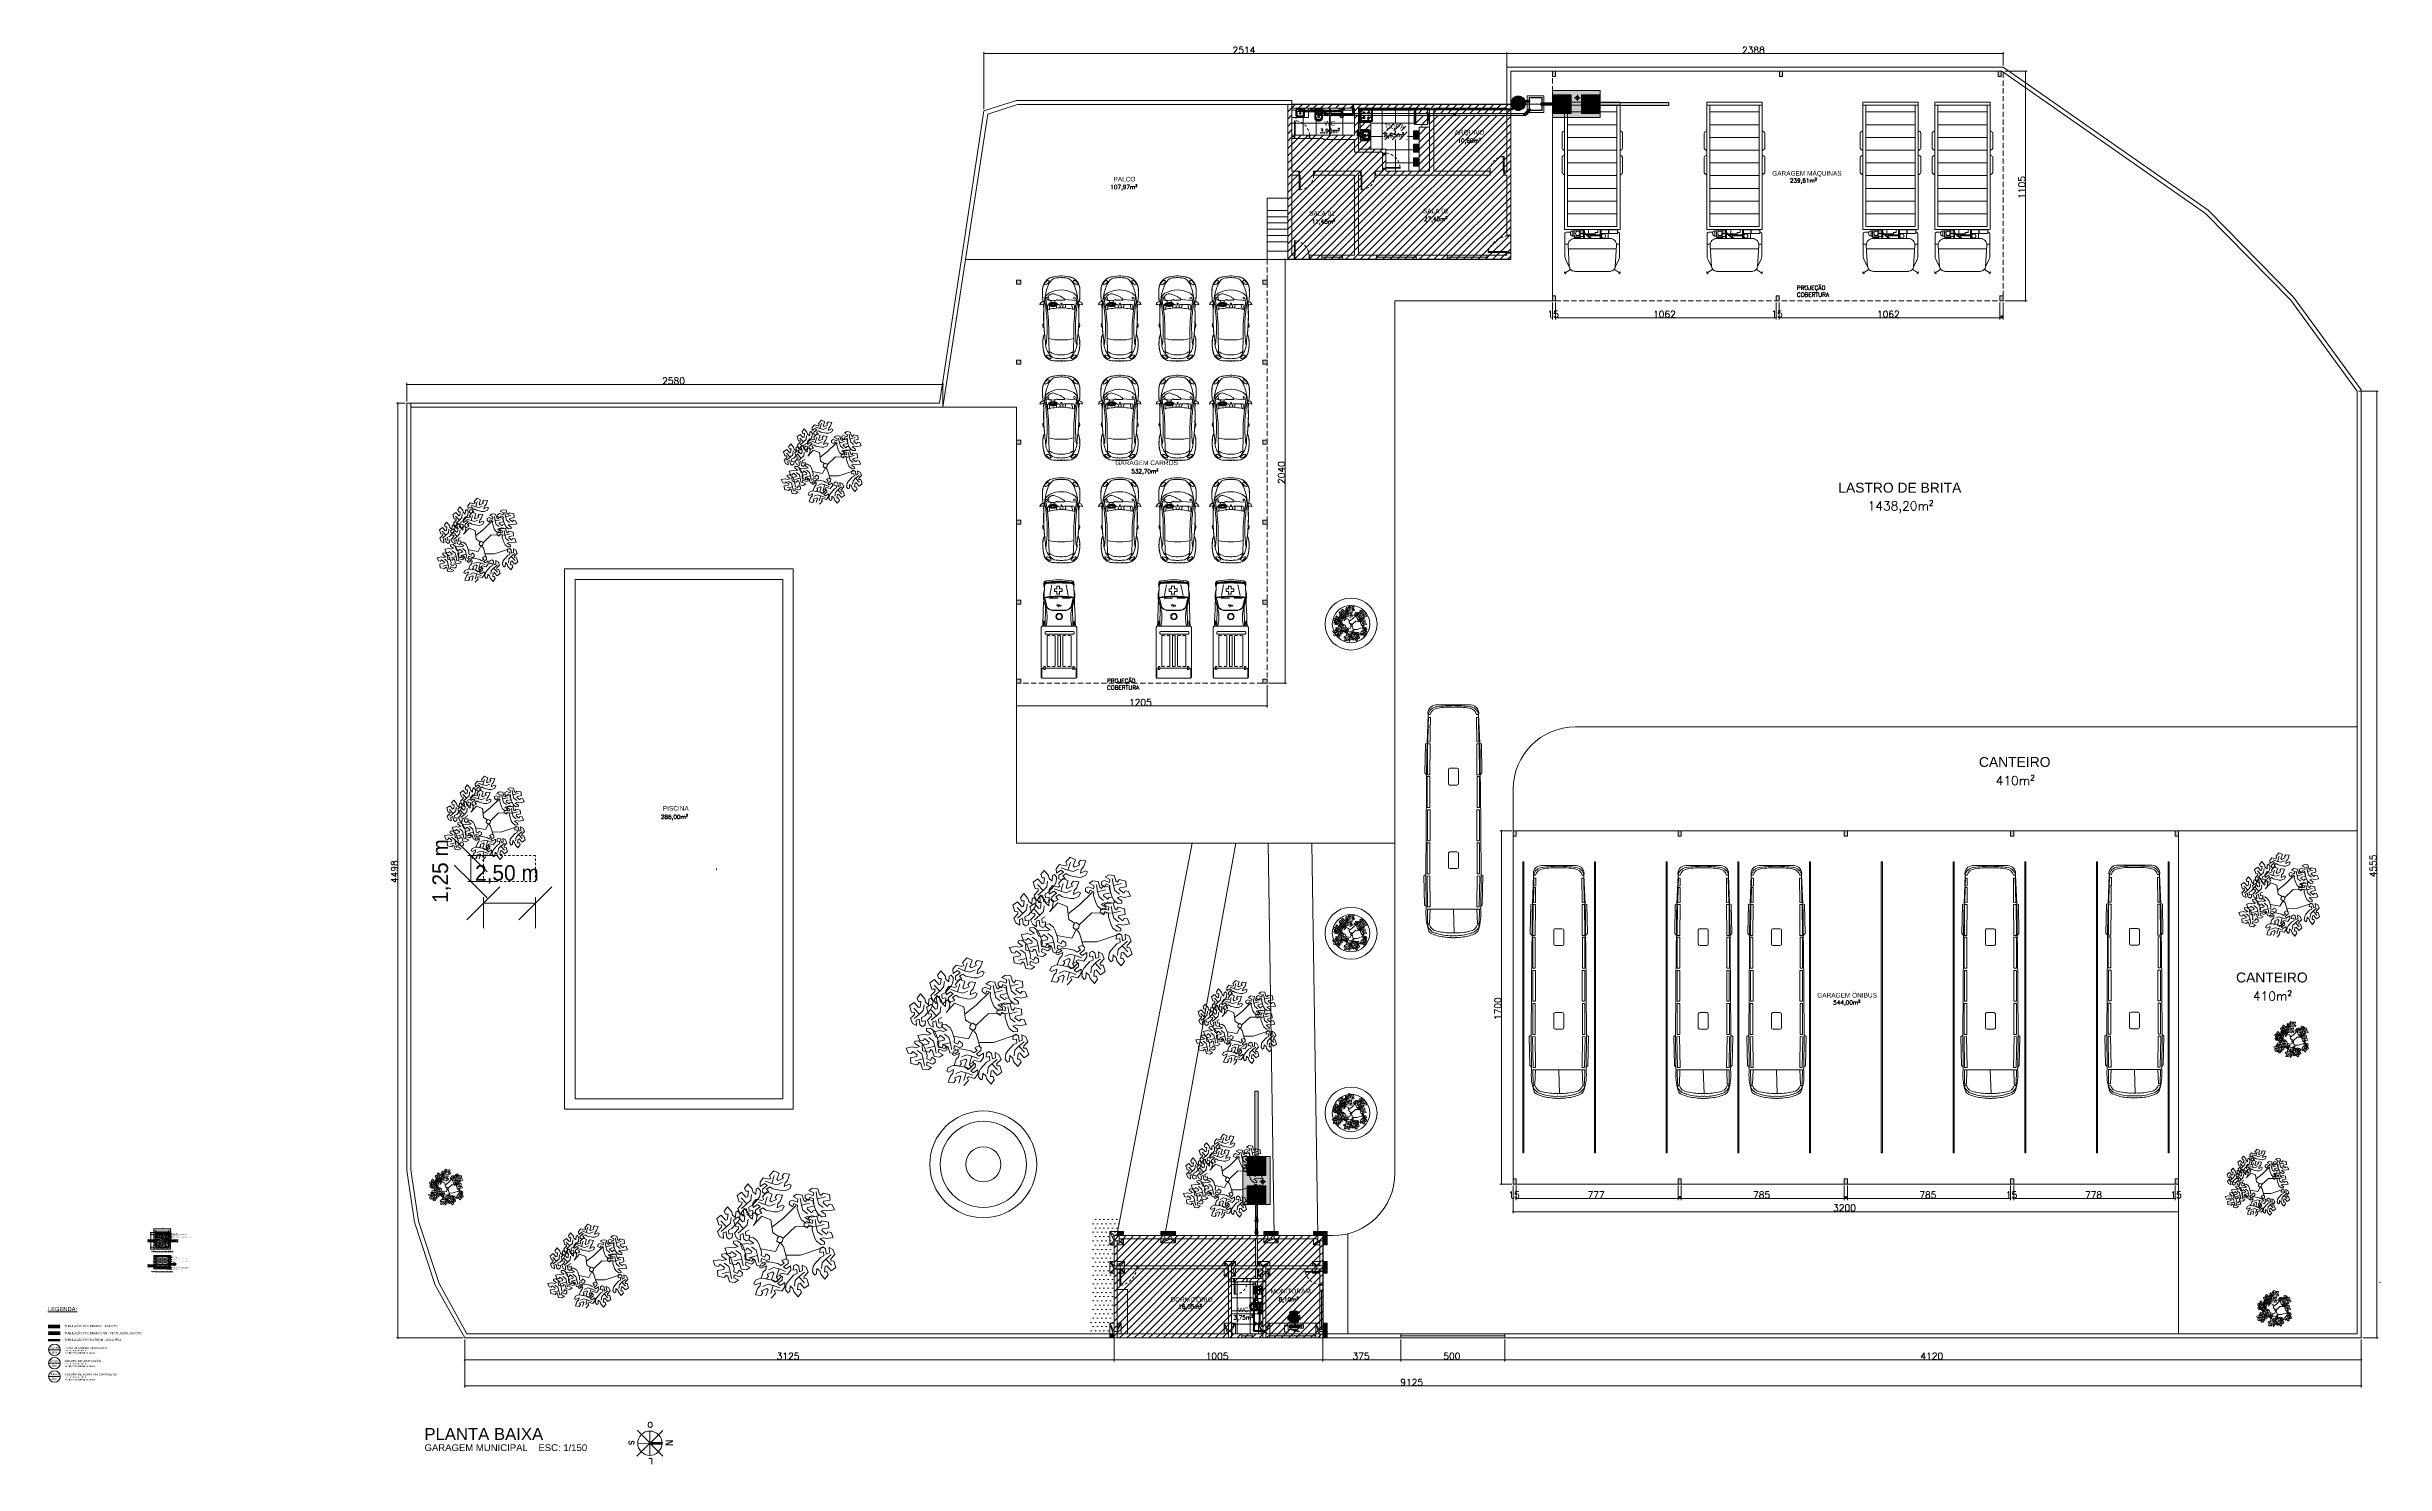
# Model space of a CAD drawing. Header units: metres. Extents: x 1 to 114, y -6 to 62.
import ezdxf

# ---------------------------------------------------------------- set-up
doc = ezdxf.new("R2010")
doc.units = ezdxf.units.M
for name, pattern in [('IMPORT-DASHED _3_', [0.75, 0.5, -0.25]), ('IMPORT-DASHED2 _4_', [0.375, 0.25, -0.125]), ('IMPORT-HIDDEN2 _2_', [0.1875, 0.125, -0.0625]), ('Projeção', [0.003969, 0.002381, -0.001587]), ('Tracejada', [0.00635, 0.003175, -0.003175])]:
    doc.linetypes.add(name, pattern=pattern)
for name, color, linetype, lineweight in [('A-ANNO-DIMS', 7, 'Continuous', 5), ('A-ANNO-DIMS-10', 7, 'Continuous', 5), ('A-ANNO-DIMS-500', 7, 'Continuous', 5), ('A-COLS', 7, 'Continuous', 5), ('A-DETL', 7, 'Continuous', 5), ('A-DETL-GENF', 7, 'Continuous', 5), ('A-DETL-IDEN', 7, 'Continuous', 5), ('A-DETL-MEDM', 7, 'Continuous', 15), ('A-DETL-THIN', 7, 'Continuous', 5), ('A-FLOR-OVHD', 7, 'Projeção', 5), ('A-GENM', 7, 'Continuous', 5), ('A-WALL', 7, 'Continuous', 9), ('AL_HACHURA', 7, 'Continuous', 5), ('AL_MOBILIARIO', 7, 'Continuous', 5), ('AL_VEGETAÇÃO', 7, 'Continuous', 5), ('AL_WC-COZ-AS', 7, 'Continuous', 5), ('ARQ-COTA-50', 7, 'Continuous', 5), ('ARQ-ELEV6', 7, 'Continuous', 5), ('ARQ-hatch layout', 7, 'Continuous', 5), ('ARQ-MOB', 7, 'Continuous', 5), ('ARQ-PAR', 7, 'Continuous', 5), ('ARQ-PIS', 7, 'Continuous', 5), ('ARQ-POR', 7, 'Continuous', 5), ('ARQ-PROJ', 7, 'IMPORT-DASHED2 _4_', 5), ('ARQ-SAN', 7, 'Continuous', 5), ('ARQ-TEXTO-AMBIENTES-50', 7, 'Continuous', 5), ('ARQ-TEXTO-EQUIPO-50', 7, 'Continuous', 5), ('ELE-PTO', 7, 'Continuous', 5), ('G-ANNO-REFR', 7, 'Tracejada', 5), ('G-ANNO-TEXT', 7, 'Continuous', 5), ('KIRYA - PISO', 7, 'Continuous', 5), ('KIRYA - SÍMBOLO', 7, 'Continuous', 5), ('KIRYA - TEXTO', 7, 'Continuous', 5), ('M-PIPE-PATT', 7, 'Continuous', 5), ('P-PIPE', 7, 'Continuous', 5), ('P-PIPE-CNTR', 7, 'Continuous', 5), ('P-SANR-FIXT', 7, 'Continuous', 5), ('S-BEAM', 7, 'Continuous', 5), ('S-FNDN', 7, 'Continuous', 5)]:
    doc.layers.add(name, color=color, linetype=linetype, lineweight=lineweight)
doc.layers.add('A-FLOR', color=7, linetype='Continuous', lineweight=9, true_color=0x007f00)
doc.layers.add('ARQ_1100_BASE_TÉRREO_GARAGEM_dwg', color=7, linetype='Continuous', lineweight=5, true_color=0x767676)
doc.styles.add('Arial', font='arial.ttf', dxfattribs={"height": 0.575428})
doc.styles.add('Arial_1', font='arial.ttf', dxfattribs={"height": 0.328191})
doc.styles.add('Arial_2', font='arial.ttf', dxfattribs={"height": 0.1})
doc.styles.add('Arial_3', font='arial.ttf', dxfattribs={"height": 0.2})
doc.styles.add('Arial_4', font='arial.ttf', dxfattribs={"height": 0.075})
doc.styles.add('Arial_5', font='arial.ttf', dxfattribs={"height": 0.025})
doc.styles.add('Arial_6', font='arial.ttf', dxfattribs={"height": 0.05})
doc.styles.add('Arial_7', font='arial.ttf', dxfattribs={"height": 0.032495})
doc.styles.add('Arial_8', font='arial.ttf', dxfattribs={"height": 0.03})
doc.styles.add('Century Gothic', font='GOTHIC.TTF', dxfattribs={"height": 0.75})
doc.styles.add('Century Gothic_1', font='GOTHIC.TTF', dxfattribs={"height": 0.0035})
doc.styles.add('RomanS', font='romans__.ttf', dxfattribs={"height": 0.32})
doc.styles.add('RomanS_1', font='romans__.ttf', dxfattribs={"height": 0.075})
doc.styles.add('RomanS_2', font='romans__.ttf', dxfattribs={"height": 0.200498})
doc.styles.add('RomanS_3', font='romans__.ttf', dxfattribs={"height": 0.428997})
doc.styles.add('SansSerif', font='sanss___.ttf', dxfattribs={"height": 0.222776})
doc.styles.add('SansSerif_1', font='sanss___.ttf', dxfattribs={"height": 0.476664})
doc.styles.add('TechnicBold', font='techb___.ttf', dxfattribs={"height": 0.364705})
doc.styles.add('TechnicBold_1', font='techb___.ttf', dxfattribs={"height": 0.291764})
doc.dimstyles.new('Diagonal_-_2_5_mm_Arial_-_Preto', dxfattribs={"dimscale": 0.3048, "dimtxt": 0.025506, "dimasz": 0.098425, "dimexe": 0.07874, "dimexo": 0.049213, "dimgap": 0.016404, "dimtad": 1, "dimrnd": 0.01, "dimzin": 0, "dimdsep": 46, "dimtxsty": 'Arial_5', "dimblk1": 'OBLIQUE', "dimblk2": 'OBLIQUE', "dimsah": 1, "dimcen": 0.09, "dimdle": 0.07874, "dimazin": 0, "dimtfac": 1, "dimtdec": 4, "dimtix": 1, "dimtmove": 0, "dimatfit": 3, "dimfxl": 1, "dimtvp": 1, "dimtolj": 1, "dimtzin": 0, "dimarcsym": 2})
doc.dimstyles.new('Setores_1_mm', dxfattribs={"dimscale": 0.3048, "dimtxt": 0.783126, "dimasz": 5.208333, "dimexe": 3.937008, "dimexo": 2.46063, "dimgap": 2.870735, "dimtad": 1, "dimrnd": 0.01, "dimzin": 0, "dimdsep": 46, "dimtxsty": 'Century Gothic', "dimblk1": 'OBLIQUE', "dimblk2": 'OBLIQUE', "dimsah": 1, "dimcen": 0.09, "dimazin": 0, "dimtfac": 1, "dimtdec": 4, "dimtix": 1, "dimtmove": 0, "dimatfit": 3, "dimfxl": 1, "dimtvp": 1, "dimtolj": 1, "dimtzin": 0, "dimarcsym": 2})
picture_1 = doc.add_image_def('image1.jpg', size_in_pixel=(366, 340))
pattern_1 = [(50, (8.15914, 0), (0.07287275, -0.0063726), [0.00762, -0.08382]), (355, (8.15914, 0), (-0.0140933, 0.0764191), [0.0061, -0.06706]), (100.451, (8.16521, -0.00053), (0.0587795, 0.0700443), [0.00648, -0.07124]), (46.184, (8.15914, 0.02032), (0.1084306, -0.0168125), [0.01143, -0.12573]), (96.636, (8.16818, 0.01892), (0.0949595, 0.0989667), [0.00971, -0.10685]), (351.184, (8.15914, 0.02032), (0.0949595, 0.0989655), [0.00914, -0.10058]), (21, (8.1693, 0.01524), (0.06064644, -0.040903), [0.00762, -0.08382]), (326, (8.1693, 0.01524), (0.0247225, 0.0736702), [0.0061, -0.06706]), (71.451, (8.17435, 0.01183), (0.0853678, 0.0327653), [0.00648, -0.07124]), (37.5, (8.159142, 0), (0.00123613, 0.03382164), [0.00335, -0.06289, 0.00335, -0.06472, -0.06731]), (37.5, (8.159142, 0), (0.00123613, 0.03382164), [-0.13432, 0.00335, -0.06396]), (7.5, (8.159142, 0), (0.02672828, 0.04007156), [0.00335, -0.03546, 0.00335, -0.06137, -0.02565]), (7.5, (8.159142, 0), (0.02672828, 0.04007156), [-0.10353, 0.00335, -0.0223]), (327.5, (8.136482, 0), (0.05423402, -0.00228828), [0.00335, -0.02205, 0.00335, -0.0759, -0.10516]), (327.5, (8.136482, 0), (0.05423402, -0.00228828), [-0.10465, 0.00335, -0.1018]), (317.5, (8.12632, 0), (0.05925, 0.0101743), [0.00335, -0.02967, 0.00335, -0.04928, -0.07468]), (317.5, (8.12632, 0), (0.05925, 0.0101743), [-0.08565, 0.00335, -0.07132])]
pattern_2 = [(0, (8.14831, 0.0143), (0, 0.075), []), (90, (8.14831, 0.0143), (-0.1125, 0.075), [0.075, -0.075])]
pattern_3 = [(50, (-53.91, -59.372), (3.64364, -0.31863), [0.381, -4.191]), (355, (-53.91, -59.372), (-0.70466, 3.82096), [0.3048, -3.353]), (100.451, (-53.606, -59.398), (2.93848, 3.50212), [0.3238, -3.562]), (46.184, (-53.91, -58.356), (5.42153, -0.84063), [0.5715, -6.287]), (96.636, (-53.458, -58.426), (4.7479, 4.94883), [0.4857, -5.343]), (351.184, (-53.91, -58.356), (4.74855, 4.9487), [0.4572, -5.029]), (21, (-53.402, -58.61), (3.03232, -2.04515), [0.381, -4.191]), (326, (-53.402, -58.61), (1.23612, 3.68351), [0.3048, -3.353]), (71.451, (-53.149, -58.78), (4.26792, 1.63842), [0.3238, -3.562]), (37.5, (-53.91, -59.372), (0.06141, 1.690778), [0.16764, -3.145, 0.16764, -3.236, -3.366]), (37.5, (-53.91, -59.372), (0.06141, 1.690778), [-6.716, 0.16764, -3.198]), (7.5, (-53.91, -59.372), (1.33592, 2.003513), [0.16764, -1.773, 0.16764, -3.068, -1.283]), (7.5, (-53.91, -59.372), (1.33592, 2.003513), [-5.177, 0.16764, -1.115]), (327.5, (-55.043, -59.372), (2.711854, -0.115104), [0.16764, -1.102, 0.16764, -3.795, -5.258]), (327.5, (-55.043, -59.372), (2.711854, -0.115104), [-5.232, 0.16764, -5.09]), (317.5, (-55.551, -59.372), (2.96253, 0.50801), [0.16764, -1.483, 0.16764, -2.464, -3.734]), (317.5, (-55.551, -59.372), (2.96253, 0.50801), [-4.282, 0.16764, -3.566])]
pattern_4 = [(0, (-4539.02, -1079.475), (0, 0.635), []), (90, (-4539.02, -1079.475), (-0.635, 4e-17), [])]
pattern_5 = [(0, (-1409.402, -1437.31), (0.10319, 0.20638), [0, -0.20638])]
pattern_6 = [(45, (18.43023, 0), (-0.1767767, 0.1767767), [])]

# ---------------------------------------------------------------- blocks, each defined once
blk = doc.blocks.new('IFC_ifc-1-PLANTA BAIXA GERAL')
at = {"layer": 'S-FNDN', "true_color": 0x914d28}
for points in [[(34.28, 4.92), (34.48, 5.12), (34.17, 4.98), (34.16, 4.92)], [(34.17, 4.98), (34.48, 5.12), (34.2, 5.12)], [(34.33, 4.92), (34.48, 4.92), (34.48, 5.12), (34.28, 4.92)], [(36.4, 4.92), (36.48, 4.92), (36.28, 5.12)], [(36.28, 4.92), (36.4, 4.92), (36.28, 5.12)], [(36.48, 4.92), (36.98, 5.12), (36.28, 5.12)], [(36.48, 4.92), (36.78, 4.92), (36.98, 5.12), (36.73, 5.02)], [(36.98, 4.92), (36.98, 5.12), (36.78, 4.92)], [(41.43, 4.92), (41.23, 5.12), (41.35, 4.92)], [(41.23, 4.92), (41.35, 4.92), (41.23, 5.12)], [(41.43, 4.92), (41.93, 5.12), (41.23, 5.12), (41.33, 5.02)], [(41.73, 4.92), (41.93, 5.12), (41.43, 4.92), (41.53, 4.92)], [(41.93, 4.92), (41.93, 5.12), (41.73, 4.92)], [(43.83, 4.92), (43.63, 5.12), (43.72, 4.92)], [(43.72, 4.92), (43.63, 5.12), (43.63, 4.92)], [(43.83, 4.92), (44.28, 5.12), (43.63, 5.12)], [(43.83, 4.92), (44.08, 4.92), (44.28, 5.12), (44.03, 5.01)], [(44.28, 4.47), (44.28, 5.12), (44.08, 4.92), (44.19, 4.67)], [(44.28, 4.47), (44.08, 4.92), (44.08, 4.67)], [(44.08, 4.47), (44.28, 4.47), (44.08, 4.67)], [(44.28, 3.12), (44.28, 3.67), (44.08, 3.47), (44.17, 3.32)], [(44.08, 3.47), (44.28, 3.67), (44.08, 3.59)], [(44.08, 3.59), (44.28, 3.67), (44.08, 3.67)], [(44.28, 3.12), (44.08, 3.47), (44.08, 3.32)], [(44.08, 3.12), (44.28, 3.12), (44.08, 3.32)], [(34.03, 0), (33.98, 0.2), (33.83, 0.2), (33.83, 0)], [(34.03, 0), (34.03, 0.2), (33.98, 0.2)], [(44.08, 0.3), (44.28, 0.7), (44.08, 0.47)], [(44.08, 0.47), (44.28, 0.7), (44.08, 0.7)], [(44.28, 0), (44.28, 0.7), (44.08, 0.3)], [(44.28, 0), (44.08, 0.3), (44.08, 0)]]:
    blk.add_hatch(color=27, dxfattribs=at).paths.add_polyline_path(points)
at = {"layer": 'A-COLS', "lineweight": 9}
for p, q in [((34.03, 4.67), (34.03, 4.92)), ((34.03, 4.92), (34.16, 4.92)), ((34.03, 4.92), (34.03, 4.67)), ((34.28, 4.92), (34.03, 4.92)), ((34.03, 4.67), (34.28, 4.67)), ((34.16, 4.92), (34.28, 4.92)), ((34.28, 4.67), (34.28, 4.92)), ((36.78, 4.92), (36.48, 4.92)), ((36.48, 4.92), (36.48, 4.77)), ((36.48, 4.77), (36.78, 4.77)), ((36.78, 4.77), (36.78, 4.92)), ((41.73, 4.92), (41.43, 4.92)), ((41.43, 4.92), (41.43, 4.77)), ((41.43, 4.77), (41.73, 4.77)), ((41.73, 4.77), (41.73, 4.92)), ((44.08, 4.92), (43.83, 4.92)), ((43.83, 4.92), (43.83, 4.67)), ((43.83, 4.67), (44.08, 4.67)), ((44.08, 4.67), (44.08, 4.92)), ((34.03, 3.32), (34.03, 3.47)), ((34.33, 3.47), (34.03, 3.47)), ((34.03, 3.47), (34.03, 3.32)), ((34.33, 3.32), (34.33, 3.47)), ((39.68, 3.47), (39.53, 3.47)), ((39.53, 3.47), (39.53, 3.17)), ((39.68, 3.17), (39.68, 3.47)), ((41.18, 3.47), (41.18, 3.17)), ((41.33, 3.47), (41.18, 3.47)), ((41.33, 3.17), (41.33, 3.47)), ((44.08, 3.47), (43.78, 3.47)), ((43.78, 3.47), (43.78, 3.32)), ((44.08, 3.32), (44.08, 3.47)), ((34.03, 3.32), (34.33, 3.32)), ((39.53, 3.17), (39.68, 3.17)), ((41.18, 3.17), (41.33, 3.17)), ((43.78, 3.32), (44.08, 3.32)), ((34.03, 0.2), (34.03, 0.3)), ((34.18, 0.3), (34.03, 0.3)), ((34.03, 0.3), (34.03, 0)), ((34.03, 0), (34.03, 0.2)), ((34.03, 0), (34.18, 0)), ((34.18, 0), (34.18, 0.3)), ((39.53, 0.3), (39.53, 0)), ((39.68, 0.3), (39.53, 0.3)), ((39.53, 0), (39.68, 0)), ((39.68, 0), (39.68, 0.3)), ((41.33, 0.3), (41.18, 0.3)), ((41.18, 0.3), (41.18, 0)), ((41.18, 0), (41.33, 0)), ((41.33, 0), (41.33, 0.3)), ((43.93, 0.3), (43.93, 0)), ((44.08, 0.3), (43.93, 0.3)), ((43.93, 0), (44.08, 0)), ((44.08, 0), (44.08, 0.3))]:
    blk.add_line(p, q, dxfattribs=at)
at = {"layer": 'S-BEAM', "lineweight": 9}
for p, q in [((34.03, 4.67), (34.03, 3.47)), ((34.03, 3.47), (34.03, 4.67)), ((34.18, 3.47), (34.18, 4.67)), ((36.48, 4.92), (34.28, 4.92)), ((34.28, 4.77), (36.48, 4.77)), ((41.43, 4.92), (36.78, 4.92)), ((36.78, 4.77), (41.43, 4.77)), ((43.83, 4.92), (41.73, 4.92)), ((41.73, 4.77), (43.83, 4.77)), ((43.93, 4.67), (43.93, 3.47)), ((44.08, 3.47), (44.08, 4.67)), ((39.53, 3.47), (34.33, 3.47)), ((41.18, 3.47), (39.68, 3.47)), ((43.78, 3.47), (41.33, 3.47)), ((34.03, 3.32), (34.03, 0.3)), ((34.03, 0.3), (34.03, 3.32)), ((34.18, 0.3), (34.18, 3.32)), ((34.33, 3.32), (39.53, 3.32)), ((39.53, 3.17), (39.53, 2.7)), ((39.53, 2.78), (39.68, 2.78)), ((39.53, 2.78), (39.53, 0.3)), ((39.68, 2.7), (39.53, 2.7)), ((39.68, 3.32), (41.18, 3.32)), ((39.68, 2.7), (39.68, 3.17)), ((39.68, 2.7), (39.68, 2.85)), ((41.18, 2.85), (39.68, 2.85)), ((39.68, 0.3), (39.68, 2.78)), ((39.68, 2.7), (41.18, 2.7)), ((41.18, 3.17), (41.18, 2.7)), ((41.18, 2.85), (41.18, 2.7)), ((41.18, 2.78), (41.33, 2.78)), ((41.18, 2.78), (41.18, 2.32)), ((41.33, 2.7), (41.18, 2.7)), ((41.18, 2.28), (41.18, 0.35)), ((41.33, 3.32), (43.78, 3.32)), ((41.33, 2.7), (41.33, 3.17)), ((41.33, 0.3), (41.33, 2.78)), ((43.93, 3.32), (43.93, 0.3)), ((44.08, 0.3), (44.08, 3.32)), ((39.68, 1.16), (39.68, 1.98)), ((39.68, 1.15), (39.68, 1.16)), ((39.68, 0.3), (39.68, 1.15)), ((39.53, 0.2), (34.18, 0.2)), ((34.18, 0), (39.53, 0)), ((41.18, 0.2), (39.68, 0.2)), ((39.68, 0.2), (41.18, 0.2)), ((39.68, 0), (41.18, 0)), ((43.93, 0.2), (41.33, 0.2)), ((41.33, 0), (43.93, 0))]:
    blk.add_line(p, q, dxfattribs=at)
at = {"layer": 'S-FNDN', "lineweight": 9}
for p, q in [((33.83, 5.12), (33.83, 4.47)), ((34.2, 5.12), (33.83, 5.12)), ((33.83, 4.47), (33.83, 5.12)), ((33.83, 5.12), (34.2, 5.12)), ((33.83, 5.12), (34.03, 4.92)), ((33.83, 5.12), (34.03, 4.67)), ((34.03, 4.67), (33.83, 4.47)), ((33.83, 4.47), (34.03, 4.56)), ((34.17, 4.98), (34.03, 4.92)), ((34.03, 4.92), (34.03, 4.67)), ((34.16, 4.92), (34.03, 4.92)), ((34.28, 4.92), (34.16, 4.92)), ((34.48, 5.12), (34.17, 4.98)), ((34.18, 4.63), (34.28, 4.67)), ((34.48, 5.12), (34.2, 5.12)), ((34.2, 5.12), (34.48, 5.12)), ((34.48, 5.12), (34.28, 4.92)), ((34.48, 4.47), (34.28, 4.67)), ((34.48, 4.47), (34.35, 4.77)), ((34.48, 4.92), (34.48, 5.12)), ((34.48, 5.12), (34.48, 4.92)), ((34.48, 4.47), (34.48, 4.77)), ((34.48, 4.77), (34.48, 4.47)), ((36.98, 5.12), (36.28, 5.12)), ((36.28, 5.12), (36.28, 4.92)), ((36.28, 5.12), (36.98, 5.12)), ((36.28, 4.92), (36.28, 5.12)), ((36.48, 4.92), (36.28, 5.12)), ((36.28, 5.12), (36.4, 4.92)), ((36.28, 4.77), (36.28, 4.57)), ((36.28, 4.57), (36.28, 4.77)), ((36.28, 4.57), (36.48, 4.77)), ((36.28, 4.57), (36.78, 4.77)), ((36.28, 4.57), (36.98, 4.57)), ((36.98, 4.57), (36.28, 4.57)), ((36.98, 5.12), (36.48, 4.92)), ((36.98, 5.12), (36.78, 4.92)), ((36.98, 4.57), (36.78, 4.77)), ((36.98, 4.57), (36.87, 4.77)), ((36.98, 4.92), (36.98, 5.12)), ((36.98, 5.12), (36.98, 4.92)), ((36.98, 4.57), (36.98, 4.77)), ((36.98, 4.77), (36.98, 4.57)), ((41.93, 5.12), (41.23, 5.12)), ((41.23, 5.12), (41.23, 4.92)), ((41.23, 5.12), (41.93, 5.12)), ((41.23, 4.92), (41.23, 5.12)), ((41.43, 4.92), (41.23, 5.12)), ((41.23, 5.12), (41.35, 4.92)), ((41.23, 4.77), (41.23, 4.57)), ((41.23, 4.57), (41.23, 4.77)), ((41.23, 4.57), (41.43, 4.77)), ((41.23, 4.57), (41.73, 4.77)), ((41.23, 4.57), (41.93, 4.57)), ((41.93, 4.57), (41.23, 4.57)), ((41.93, 5.12), (41.43, 4.92)), ((41.93, 5.12), (41.73, 4.92)), ((41.93, 4.57), (41.73, 4.77)), ((41.93, 4.57), (41.82, 4.77)), ((41.93, 4.92), (41.93, 5.12)), ((41.93, 5.12), (41.93, 4.92)), ((41.93, 4.57), (41.93, 4.77)), ((41.93, 4.77), (41.93, 4.57)), ((44.28, 5.12), (43.63, 5.12)), ((43.63, 5.12), (43.63, 4.92)), ((43.63, 5.12), (44.28, 5.12)), ((43.63, 4.92), (43.63, 5.12)), ((43.83, 4.92), (43.63, 5.12)), ((43.63, 5.12), (43.72, 4.92)), ((43.63, 4.77), (43.63, 4.47)), ((43.63, 4.47), (43.63, 4.77)), ((43.63, 4.47), (43.83, 4.67)), ((43.63, 4.47), (43.93, 4.6)), ((43.79, 4.77), (43.83, 4.67)), ((44.28, 5.12), (43.83, 4.92)), ((44.28, 5.12), (44.08, 4.92)), ((44.28, 4.47), (44.08, 4.92)), ((44.28, 4.47), (44.08, 4.67)), ((44.28, 4.47), (44.28, 5.12)), ((44.28, 5.12), (44.28, 4.47)), ((33.83, 4.47), (34.03, 4.47)), ((34.03, 4.47), (33.83, 4.47)), ((34.03, 3.67), (33.83, 3.67)), ((33.83, 3.67), (33.83, 3.12)), ((33.83, 3.67), (34.03, 3.67)), ((33.83, 3.12), (33.83, 3.67)), ((34.03, 3.47), (33.83, 3.67)), ((33.83, 3.67), (34.03, 3.32)), ((34.03, 3.47), (34.03, 3.32)), ((34.18, 4.47), (34.48, 4.47)), ((34.48, 4.47), (34.18, 4.47)), ((34.53, 3.67), (34.18, 3.67)), ((34.18, 3.67), (34.53, 3.67)), ((34.53, 3.67), (34.18, 3.53)), ((34.53, 3.67), (34.33, 3.47)), ((34.53, 3.47), (34.53, 3.67)), ((34.53, 3.67), (34.53, 3.47)), ((39.88, 3.67), (39.33, 3.67)), ((39.33, 3.67), (39.33, 3.47)), ((39.33, 3.47), (39.33, 3.67)), ((39.33, 3.67), (39.88, 3.67)), ((39.33, 3.67), (39.53, 3.47)), ((39.33, 3.67), (39.41, 3.47)), ((39.88, 3.67), (39.53, 3.47)), ((39.68, 3.47), (39.88, 3.67)), ((39.88, 3.47), (39.88, 3.67)), ((39.88, 3.67), (39.88, 3.47)), ((40.98, 3.67), (40.98, 3.47)), ((41.53, 3.67), (40.98, 3.67)), ((40.98, 3.47), (40.98, 3.67)), ((40.98, 3.67), (41.53, 3.67)), ((40.98, 3.67), (41.18, 3.47)), ((40.98, 3.67), (41.06, 3.47)), ((41.53, 3.67), (41.18, 3.47)), ((41.53, 3.67), (41.33, 3.47)), ((41.53, 3.47), (41.53, 3.67)), ((41.53, 3.67), (41.53, 3.47)), ((43.93, 3.67), (43.58, 3.67)), ((43.58, 3.67), (43.58, 3.47)), ((43.58, 3.67), (43.93, 3.67)), ((43.58, 3.47), (43.58, 3.67)), ((43.78, 3.47), (43.58, 3.67)), ((43.58, 3.67), (43.7, 3.47)), ((43.63, 4.47), (43.93, 4.47)), ((43.93, 4.47), (43.63, 4.47)), ((43.93, 3.53), (43.78, 3.47)), ((44.08, 4.47), (44.28, 4.47)), ((44.28, 4.47), (44.08, 4.47)), ((44.28, 3.67), (44.08, 3.67)), ((44.08, 3.67), (44.28, 3.67)), ((44.28, 3.67), (44.08, 3.47)), ((44.28, 3.67), (44.08, 3.59)), ((44.28, 3.12), (44.08, 3.47)), ((44.28, 3.12), (44.28, 3.67)), ((44.28, 3.67), (44.28, 3.12)), ((33.83, 3.12), (34.03, 3.32)), ((33.83, 3.12), (34.03, 3.2)), ((33.83, 3.12), (34.03, 3.12)), ((34.03, 3.12), (33.83, 3.12)), ((34.18, 3.26), (34.33, 3.32)), ((34.18, 3.12), (34.53, 3.12)), ((34.53, 3.12), (34.18, 3.12)), ((34.53, 3.12), (34.33, 3.32)), ((34.53, 3.12), (34.42, 3.32)), ((34.53, 3.12), (34.53, 3.32)), ((34.53, 3.32), (34.53, 3.12)), ((39.33, 3.32), (39.33, 2.97)), ((39.33, 2.97), (39.33, 3.32)), ((39.33, 2.97), (39.53, 3.17)), ((39.33, 2.97), (39.53, 3.08)), ((39.33, 2.97), (39.53, 2.97)), ((39.53, 2.97), (39.33, 2.97)), ((39.47, 3.32), (39.53, 3.17)), ((39.88, 2.97), (39.68, 3.17)), ((39.68, 2.97), (39.88, 2.97)), ((39.88, 2.97), (39.68, 2.97)), ((39.88, 2.97), (39.74, 3.32)), ((39.88, 2.97), (39.88, 3.32)), ((39.88, 3.32), (39.88, 2.97)), ((40.98, 3.32), (40.98, 2.97)), ((40.98, 2.97), (40.98, 3.32)), ((41.18, 3.17), (40.98, 2.97)), ((40.98, 2.97), (41.18, 3.08)), ((40.98, 2.97), (41.18, 2.97)), ((41.18, 2.97), (40.98, 2.97)), ((41.12, 3.32), (41.18, 3.17)), ((41.53, 2.97), (41.33, 3.17)), ((41.33, 2.97), (41.53, 2.97)), ((41.53, 2.97), (41.33, 2.97)), ((41.53, 2.97), (41.39, 3.32)), ((41.53, 2.97), (41.53, 3.32)), ((41.53, 3.32), (41.53, 2.97)), ((43.58, 3.32), (43.58, 3.12)), ((43.58, 3.12), (43.58, 3.32)), ((43.58, 3.12), (43.78, 3.32)), ((43.58, 3.12), (43.93, 3.26)), ((43.58, 3.12), (43.93, 3.12)), ((43.93, 3.12), (43.58, 3.12)), ((44.28, 3.12), (44.08, 3.32)), ((44.08, 3.12), (44.28, 3.12)), ((44.28, 3.12), (44.08, 3.12)), ((34.03, 0.7), (33.83, 0.7)), ((33.83, 0.7), (33.83, 0.2)), ((33.83, 0.2), (33.83, 0.7)), ((33.83, 0.7), (34.03, 0.7)), ((33.83, 0.7), (34.03, 0.3)), ((33.83, 0.7), (33.98, 0.2)), ((33.83, 0.2), (33.83, 0)), ((33.83, 0), (33.83, 0.2)), ((33.83, 0), (34.03, 0)), ((33.98, 0.2), (34.03, 0)), ((34.03, 0.3), (34.03, 0.2)), ((34.03, 0.2), (34.03, 0)), ((34.38, 0.7), (34.18, 0.7)), ((34.18, 0.7), (34.38, 0.7)), ((34.18, 0.3), (34.38, 0.7)), ((34.38, 0.7), (34.18, 0.47)), ((34.25, 0.2), (34.18, 0.3)), ((34.38, 0.2), (34.38, 0.7)), ((34.38, 0.7), (34.38, 0.2)), ((39.53, 0.7), (39.33, 0.7)), ((39.33, 0.7), (39.33, 0.2)), ((39.33, 0.2), (39.33, 0.7)), ((39.33, 0.7), (39.53, 0.7)), ((39.33, 0.7), (39.53, 0.3)), ((39.33, 0.7), (39.48, 0.2)), ((39.88, 0.7), (39.68, 0.7)), ((39.68, 0.7), (39.88, 0.7)), ((39.68, 0.3), (39.88, 0.7)), ((39.88, 0.7), (39.68, 0.47)), ((39.73, 0.22), (39.68, 0.3)), ((39.75, 0.2), (39.74, 0.22)), ((39.88, 0.29), (39.88, 0.7)), ((39.88, 0.7), (39.88, 0.29)), ((39.88, 0.2), (39.88, 0.27)), ((39.88, 0.27), (39.88, 0.2)), ((40.98, 0.63), (40.98, 0.35)), ((40.98, 0.35), (40.98, 0.63)), ((40.98, 0.31), (40.98, 0.2)), ((40.98, 0.2), (40.98, 0.31)), ((41, 0.63), (41.02, 0.58)), ((41.02, 0.63), (41.05, 0.57)), ((41.02, 0.57), (41.08, 0.35)), ((41.05, 0.57), (41.16, 0.35)), ((41.18, 0.7), (41.08, 0.7)), ((41.08, 0.7), (41.18, 0.7)), ((41.1, 0.3), (41.1, 0.28)), ((41.1, 0.28), (41.13, 0.2)), ((41.18, 0.31), (41.18, 0.3)), ((41.53, 0.7), (41.33, 0.7)), ((41.33, 0.7), (41.53, 0.7)), ((41.33, 0.3), (41.53, 0.7)), ((41.53, 0.7), (41.33, 0.47)), ((41.4, 0.2), (41.33, 0.3)), ((41.53, 0.2), (41.53, 0.7)), ((41.53, 0.7), (41.53, 0.2)), ((43.93, 0.7), (43.73, 0.7)), ((43.73, 0.7), (43.73, 0.2)), ((43.73, 0.2), (43.73, 0.7)), ((43.73, 0.7), (43.93, 0.7)), ((43.73, 0.7), (43.93, 0.3)), ((43.73, 0.7), (43.88, 0.2)), ((44.28, 0.7), (44.08, 0.7)), ((44.08, 0.7), (44.28, 0.7)), ((44.08, 0.3), (44.28, 0.7)), ((44.28, 0.7), (44.08, 0.47)), ((44.28, 0), (44.08, 0.3)), ((44.28, 0), (44.08, 0)), ((44.28, 0), (44.28, 0.7)), ((44.28, 0.7), (44.28, 0))]:
    blk.add_line(p, q, dxfattribs=at)
at = {"layer": 'S-FNDN', "color": 254, "lineweight": 9, "true_color": 0xd7d7d7}
for p, q in [((40.98, 0.69), (40.98, 0.67)), ((40.98, 0.67), (40.98, 0.69)), ((40.98, 0.66), (40.98, 0.63)), ((40.98, 0.63), (40.98, 0.66))]:
    blk.add_line(p, q, dxfattribs=at)
at = {"layer": 'S-FNDN', "color": 8, "lineweight": 9, "true_color": 0x737373}
for p, q in [((41.01, 0.7), (40.99, 0.7)), ((40.99, 0.7), (41.01, 0.7)), ((40.99, 0.68), (40.99, 0.68)), ((40.99, 0.67), (40.99, 0.66)), ((41, 0.67), (41.01, 0.64)), ((41.04, 0.7), (41.03, 0.7)), ((41.03, 0.7), (41.04, 0.7)), ((41.05, 0.7), (41.04, 0.7)), ((41.04, 0.7), (41.05, 0.7)), ((41.07, 0.7), (41.05, 0.7)), ((41.05, 0.7), (41.07, 0.7))]:
    blk.add_line(p, q, dxfattribs=at)
blk = doc.blocks.new('UT_Bacia com caixa acoplada - UT_Bacia com caixa acoplada-4179131-PLANTA BAIXA GERAL')
at = {"layer": 'P-SANR-FIXT', "true_color": 0xf4f2f0, "transparency": 33554560}
h = blk.add_hatch(color=7, dxfattribs=at)
h.paths.add_polyline_path([(0.17, -0.17), (0.17, -0.15), (0.13, -0.15), (0.13, -0.15), (0.13, -0.17), (0.16, -0.17)])
h.paths.add_polyline_path([(0.11, -0.17), (0.11, -0.17), (0.11, -0.17)])
h.paths.add_polyline_path([(0.11, -0.15), (0.07, -0.15), (0, -0.16), (0.09, -0.16), (0.09, -0.17), (0.11, -0.16), (0.11, -0.15)])
h.paths.add_polyline_path([(-0.17, -0.15), (-0.18, -0.15), (-0.17, -0.15)])
h.paths.add_polyline_path([(-0.17, -0.2), (-0.18, -0.2), (-0.17, -0.2), (-0.17, -0.2)])
for points in [[(-0.14, -0.17), (-0.15, -0.17), (-0.14, -0.17), (-0.17, -0.15), (-0.18, -0.17), (-0.17, -0.2), (-0.17, -0.2), (-0.16, -0.18), (-0.14, -0.17)], [(-0.18, -0.19), (-0.18, -0.19), (-0.18, -0.19)], [(-0.17, -0.45), (-0.17, -0.44), (-0.18, -0.44), (-0.17, -0.45), (-0.17, -0.45)], [(0.09, -0.15), (-0.06, -0.15), (0, -0.16), (0.08, -0.15), (0.09, -0.15)], [(0.05, -0.28), (0.04, -0.26), (0.04, -0.27), (0.04, -0.28)], [(0.09, -0.17), (0.09, -0.16), (0.06, -0.17)], [(0.13, -0.4), (0.11, -0.41), (0.11, -0.43), (0.13, -0.43), (0.13, -0.4)], [(0.13, -0.43), (0.11, -0.43), (0.11, -0.45), (0.12, -0.45), (0.13, -0.43)], [(0.13, -0.17), (0.12, -0.17), (0.13, -0.17)], [(0.13, -0.43), (0.13, -0.44), (0.13, -0.43)]]:
    blk.add_hatch(color=7, dxfattribs=at).paths.add_polyline_path(points)
h = blk.add_hatch(color=7, dxfattribs=at)
h.paths.add_polyline_path([(0.11, -0.17), (0.11, -0.17), (0.11, -0.17)])
h.paths.add_polyline_path([(0.07, -0.15), (0, -0.16), (0.07, -0.15)])
h.paths.add_polyline_path([(-0.13, -0.18), (-0.14, -0.18), (-0.17, -0.2), (-0.17, -0.2), (-0.17, -0.21), (-0.14, -0.18)])
h.paths.add_polyline_path([(-0.14, -0.25), (-0.17, -0.26), (-0.16, -0.26), (-0.16, -0.27), (-0.16, -0.28), (-0.16, -0.28), (-0.16, -0.29), (-0.16, -0.29), (-0.17, -0.31), (-0.16, -0.31), (-0.17, -0.32), (-0.16, -0.32), (-0.17, -0.34), (-0.17, -0.35), (-0.15, -0.35), (-0.15, -0.3), (-0.14, -0.29), (-0.14, -0.25)])
h = blk.add_hatch(color=7, dxfattribs=at)
h.paths.add_polyline_path([(-0.14, -0.18), (-0.15, -0.17), (-0.15, -0.18), (-0.17, -0.19), (-0.17, -0.2), (-0.16, -0.2), (-0.14, -0.18)])
h.paths.add_polyline_path([(-0.14, -0.17), (-0.15, -0.17), (-0.14, -0.17), (-0.14, -0.17)])
h.paths.add_polyline_path([(-0.16, -0.27), (-0.17, -0.26), (-0.17, -0.25), (-0.17, -0.25), (-0.17, -0.35), (-0.17, -0.35), (-0.16, -0.33), (-0.16, -0.32), (-0.16, -0.31), (-0.16, -0.31), (-0.17, -0.3), (-0.16, -0.29), (-0.17, -0.29), (-0.16, -0.28), (-0.17, -0.27), (-0.16, -0.27)])
h = blk.add_hatch(color=7, dxfattribs=at)
h.paths.add_polyline_path([(0.17, -0.45), (0.16, -0.4), (0.13, -0.41), (0.14, -0.45), (0.17, -0.45)])
h.paths.add_polyline_path([(-0.15, -0.45), (-0.15, -0.41), (-0.15, -0.4), (-0.17, -0.41), (-0.17, -0.45), (-0.16, -0.45), (-0.15, -0.45)])
h = blk.add_hatch(color=7, dxfattribs=at)
h.paths.add_polyline_path([(-0.11, -0.17), (-0.12, -0.17), (-0.12, -0.17)])
h.paths.add_polyline_path([(-0.11, -0.17), (-0.12, -0.15), (-0.12, -0.15), (-0.12, -0.17), (-0.12, -0.17)])
h = blk.add_hatch(color=7, dxfattribs=at)
h.paths.add_polyline_path([(-0.11, -0.17), (-0.12, -0.17), (-0.11, -0.17)])
h.paths.add_polyline_path([(-0.11, -0.17), (-0.12, -0.17), (-0.12, -0.17)])
h = blk.add_hatch(color=7, dxfattribs=at)
h.paths.add_polyline_path([(0.03, -0.26), (0.02, -0.25), (0, -0.25), (0.01, -0.25), (0.01, -0.26), (0.02, -0.26), (0.02, -0.26)])
h.paths.add_polyline_path([(-0.06, -0.25), (-0.08, -0.25), (-0.06, -0.25), (-0.06, -0.25)])
h = blk.add_hatch(color=7, dxfattribs=at)
h.paths.add_polyline_path([(0.05, -0.28), (0.02, -0.26), (0.02, -0.26), (0, -0.26), (0, -0.25), (-0.03, -0.26), (-0.04, -0.27), (-0.04, -0.28), (0.05, -0.28)])
h.paths.add_polyline_path([(-0.06, -0.25), (-0.06, -0.25), (-0.06, -0.25)])
h.paths.add_polyline_path([(-0.06, -0.26), (-0.08, -0.26), (-0.07, -0.27), (-0.06, -0.28), (-0.06, -0.26)])
h = blk.add_hatch(color=7, dxfattribs=at)
h.paths.add_polyline_path([(0.05, -0.3), (0.05, -0.28), (-0.05, -0.29), (-0.04, -0.32), (-0.02, -0.34), (0, -0.35), (0.03, -0.34), (0.05, -0.3)])
h.paths.add_polyline_path([(-0.06, -0.28), (-0.07, -0.29), (-0.07, -0.29), (-0.06, -0.29), (-0.06, -0.29)])
h = blk.add_hatch(color=7, dxfattribs=at)
h.paths.add_polyline_path([(0.13, -0.41), (0.13, -0.4), (0.13, -0.41), (0.13, -0.43), (0.13, -0.43), (0.13, -0.41)])
h.paths.add_polyline_path([(0.02, -0.43), (0.01, -0.4), (-0.05, -0.41), (-0.05, -0.43), (0, -0.43)])
h = blk.add_hatch(color=7, dxfattribs=at)
h.paths.add_polyline_path([(0.13, -0.45), (0.12, -0.44), (0.13, -0.45), (0.13, -0.45)])
h.paths.add_polyline_path([(0.02, -0.43), (0.02, -0.43), (-0.05, -0.44), (-0.05, -0.45), (0.01, -0.45), (0.02, -0.44)])
h = blk.add_hatch(color=7, dxfattribs=at)
h.paths.add_polyline_path([(0.13, -0.17), (0.12, -0.15), (0.11, -0.15), (0.12, -0.17), (0.13, -0.17)])
h.paths.add_polyline_path([(0.13, -0.17), (0.12, -0.17), (0.12, -0.17)])
at = {"layer": 'P-SANR-FIXT'}
for p, q in [((-0.23, 0), (-0.23, -0.01)), ((-0.21, 0), (-0.23, 0)), ((-0.21, 0), (-0.23, 0)), ((-0.21, -0.01), (-0.21, 0)), ((-0.23, -0.01), (-0.21, -0.01)), ((-0.23, -0.01), (-0.21, -0.01)), ((-0.2, -0.05), (-0.2, -0.1)), ((-0.2, -0.05), (-0.2, -0.1)), ((-0.2, -0.1), (-0.2, -0.05)), ((-0.19, -0.13), (-0.19, -0.43)), ((-0.18, -0.2), (-0.18, -0.44)), ((-0.17, -0.23), (-0.17, -0.23)), ((0.16, -0.01), (-0.17, -0.01)), ((0.15, -0.17), (-0.15, -0.17)), ((-0.11, -0.16), (-0.13, -0.16)), ((-0.13, -0.16), (-0.13, -0.17)), ((-0.13, -0.16), (-0.13, -0.17)), ((-0.13, -0.17), (-0.11, -0.17)), ((-0.11, -0.17), (-0.11, -0.16)), ((-0.11, -0.17), (-0.11, -0.16)), ((-0.1, -0.16), (-0.11, -0.16)), ((-0.11, -0.16), (-0.11, -0.17)), ((-0.11, -0.16), (-0.11, -0.17)), ((-0.11, -0.17), (-0.1, -0.17)), ((-0.09, -0.16), (-0.1, -0.16)), ((-0.1, -0.16), (-0.1, -0.17)), ((-0.1, -0.16), (-0.1, -0.17)), ((-0.1, -0.17), (-0.1, -0.16)), ((-0.1, -0.17), (-0.1, -0.16)), ((-0.1, -0.17), (-0.09, -0.17)), ((0.09, -0.16), (-0.09, -0.16)), ((-0.09, -0.16), (-0.09, -0.16)), ((-0.09, -0.17), (-0.09, -0.16)), ((-0.09, -0.17), (-0.09, -0.16)), ((-0.09, -0.16), (-0.09, -0.16)), ((-0.09, -0.17), (0.09, -0.17)), ((-0.09, -0.17), (-0.09, -0.17)), ((-0.09, -0.17), (-0.09, -0.17)), ((0.1, -0.16), (0.09, -0.16)), ((0.09, -0.16), (0.09, -0.17)), ((0.09, -0.16), (0.09, -0.16)), ((0.09, -0.16), (0.09, -0.16)), ((0.09, -0.17), (0.09, -0.16)), ((0.09, -0.17), (0.1, -0.17)), ((0.09, -0.17), (0.09, -0.17)), ((0.09, -0.17), (0.09, -0.17)), ((0.1, -0.17), (0.1, -0.16)), ((0.1, -0.17), (0.1, -0.16)), ((0.11, -0.16), (0.1, -0.16)), ((0.1, -0.16), (0.1, -0.17)), ((0.1, -0.16), (0.1, -0.17)), ((0.1, -0.17), (0.11, -0.17)), ((0.13, -0.16), (0.11, -0.16)), ((0.11, -0.16), (0.11, -0.17)), ((0.11, -0.16), (0.11, -0.17)), ((0.11, -0.17), (0.11, -0.16)), ((0.11, -0.17), (0.11, -0.16)), ((0.11, -0.17), (0.13, -0.17)), ((0.13, -0.17), (0.13, -0.16)), ((0.13, -0.17), (0.13, -0.16)), ((0.17, -0.23), (0.16, -0.23)), ((0.18, -0.44), (0.18, -0.2)), ((0.19, -0.43), (0.19, -0.13)), ((0.2, -0.1), (0.2, -0.05)), ((0.2, -0.1), (0.2, -0.05)), ((0.2, -0.05), (0.2, -0.1))]:
    blk.add_line(p, q, dxfattribs=at)
at = {"layer": 'P-SANR-FIXT', "color": 8, "true_color": 0x7a7978}
for p, q in [((-0.19, -0.02), (-0.19, -0.03)), ((-0.19, -0.02), (-0.19, -0.02)), ((-0.19, -0.04), (-0.19, -0.05)), ((-0.19, -0.1), (-0.19, -0.11)), ((-0.19, -0.11), (-0.19, -0.12)), ((-0.19, -0.02), (-0.19, -0.02)), ((-0.19, -0.02), (-0.19, -0.02)), ((-0.17, -0.02), (-0.18, -0.02)), ((-0.17, -0.02), (-0.16, -0.02)), ((-0.17, -0.05), (-0.17, -0.1)), ((-0.17, -0.05), (-0.17, -0.1)), ((-0.17, -0.23), (-0.17, -0.23)), ((0.16, -0.01), (-0.17, -0.01)), ((-0.17, -0.01), (0.16, -0.01)), ((-0.14, -0.05), (-0.16, -0.05)), ((-0.14, -0.05), (-0.16, -0.05)), ((-0.14, -0.43), (-0.14, -0.28)), ((-0.13, -0.14), (-0.13, -0.17)), ((-0.13, -0.26), (-0.13, -0.28)), ((0.12, -0.05), (-0.12, -0.05)), ((0.12, -0.05), (-0.12, -0.05)), ((-0.1, -0.25), (0, -0.25)), ((0, -0.25), (0.1, -0.25)), ((0, -0.57), (0, -0.57)), ((0, -0.57), (0, -0.57)), ((0.13, -0.17), (0.13, -0.14)), ((0.13, -0.28), (0.13, -0.26)), ((0.16, -0.05), (0.14, -0.05)), ((0.16, -0.05), (0.14, -0.05)), ((0.13, -0.28), (0.13, -0.43)), ((0.18, -0.02), (0.16, -0.02)), ((0.16, -0.23), (0.17, -0.23)), ((0.17, -0.02), (0.17, -0.02)), ((0.17, -0.1), (0.17, -0.05)), ((0.17, -0.1), (0.17, -0.05)), ((0.18, -0.02), (0.18, -0.02)), ((0.18, -0.02), (0.18, -0.02)), ((0.19, -0.03), (0.19, -0.02)), ((0.19, -0.02), (0.19, -0.02)), ((0.19, -0.05), (0.19, -0.04)), ((0.19, -0.11), (0.19, -0.1)), ((0.19, -0.12), (0.19, -0.11))]:
    blk.add_line(p, q, dxfattribs=at)
at = {"layer": 'P-SANR-FIXT', "color": 253, "true_color": 0xb7b5b4}
for p, q in [((-0.19, -0.05), (-0.19, -0.1)), ((-0.18, -0.02), (-0.18, -0.02)), ((-0.17, -0.1), (-0.17, -0.05)), ((-0.17, -0.1), (-0.17, -0.05)), ((0.16, -0.02), (-0.17, -0.02)), ((-0.13, -0.18), (-0.13, -0.19)), ((-0.13, -0.2), (-0.13, -0.22)), ((-0.13, -0.23), (-0.13, -0.24)), ((-0.13, -0.24), (-0.13, -0.26)), ((-0.13, -0.28), (-0.13, -0.39)), ((-0.13, -0.39), (-0.13, -0.43)), ((-0.11, -0.02), (-0.12, -0.02)), ((-0.12, -0.02), (-0.12, -0.02)), ((-0.12, -0.47), (-0.12, -0.48)), ((-0.12, -0.48), (-0.11, -0.48)), ((-0.1, -0.51), (-0.09, -0.51)), ((-0.05, -0.54), (-0.05, -0.55)), ((-0.04, -0.55), (-0.03, -0.55)), ((0.02, -0.55), (0.03, -0.55)), ((0.03, -0.55), (0.03, -0.55)), ((0.04, -0.55), (0.05, -0.54)), ((0.04, -0.55), (0.04, -0.55)), ((0.06, -0.54), (0.07, -0.54)), ((0.06, -0.54), (0.06, -0.54)), ((0.07, -0.53), (0.07, -0.53)), ((0.1, -0.5), (0.11, -0.49)), ((0.1, -0.5), (0.1, -0.5)), ((0.1, -0.51), (0.1, -0.5)), ((0.12, -0.02), (0.11, -0.02)), ((0.12, -0.02), (0.13, -0.02)), ((0.12, -0.44), (0.13, -0.44)), ((0.12, -0.47), (0.12, -0.47)), ((0.13, -0.02), (0.14, -0.02)), ((0.13, -0.19), (0.13, -0.18)), ((0.13, -0.22), (0.13, -0.2)), ((0.13, -0.26), (0.13, -0.23)), ((0.13, -0.39), (0.13, -0.28)), ((0.13, -0.43), (0.13, -0.39)), ((0.13, -0.43), (0.13, -0.43)), ((0.13, -0.44), (0.13, -0.43)), ((0.14, -0.02), (0.15, -0.02)), ((0.14, -0.02), (0.14, -0.02)), ((0.15, -0.02), (0.16, -0.02)), ((0.15, -0.02), (0.15, -0.02)), ((0.16, -0.02), (0.16, -0.02)), ((0.17, -0.05), (0.17, -0.1)), ((0.17, -0.05), (0.17, -0.1)), ((0.19, -0.1), (0.19, -0.05))]:
    blk.add_line(p, q, dxfattribs=at)
at = {"layer": 'P-SANR-FIXT', "color": 254, "true_color": 0xd5d3d2}
for p, q in [((-0.16, -0.05), (-0.14, -0.05)), ((-0.16, -0.05), (-0.14, -0.05)), ((-0.13, -0.05), (-0.13, -0.08)), ((-0.13, -0.08), (-0.13, -0.09)), ((-0.13, -0.09), (-0.13, -0.12)), ((-0.13, -0.44), (-0.12, -0.44)), ((-0.12, -0.05), (0.12, -0.05)), ((-0.12, -0.05), (0.12, -0.05)), ((-0.12, -0.44), (-0.12, -0.45)), ((-0.12, -0.46), (-0.12, -0.46)), ((-0.08, -0.53), (-0.08, -0.53)), ((-0.06, -0.54), (-0.05, -0.54)), ((-0.05, -0.54), (-0.05, -0.54)), ((0.03, -0.55), (0.04, -0.55)), ((0.05, -0.54), (0.06, -0.54)), ((0.05, -0.54), (0.05, -0.54)), ((0.07, -0.53), (0.08, -0.53)), ((0.07, -0.54), (0.07, -0.53)), ((0.09, -0.23), (0.09, -0.23)), ((0.09, -0.52), (0.09, -0.51)), ((0.11, -0.48), (0.11, -0.48)), ((0.12, -0.45), (0.12, -0.44)), ((0.12, -0.47), (0.12, -0.46)), ((0.13, -0.04), (0.13, -0.04)), ((0.13, -0.09), (0.13, -0.05)), ((0.13, -0.12), (0.13, -0.09)), ((0.14, -0.05), (0.16, -0.05)), ((0.14, -0.05), (0.16, -0.05))]:
    blk.add_line(p, q, dxfattribs=at)
at = {"layer": 'P-SANR-FIXT', "color": 254, "true_color": 0xe4e3e3}
blk.add_line((-0.13, -0.08), (-0.13, -0.08), dxfattribs=at)
at = {"layer": 'P-SANR-FIXT', "color": 254, "true_color": 0xe4e2e1}
for p, q in [((-0.11, -0.48), (-0.11, -0.49)), ((-0.11, -0.49), (-0.11, -0.5)), ((0.09, -0.52), (0.09, -0.52))]:
    blk.add_line(p, q, dxfattribs=at)
at = {"layer": 'P-SANR-FIXT', "color": 254, "true_color": 0xeceae8}
for p, q in [((-0.11, -0.49), (-0.11, -0.49)), ((0.09, -0.52), (0.09, -0.52))]:
    blk.add_line(p, q, dxfattribs=at)
at = {"layer": 'P-SANR-FIXT', "color": 8, "true_color": 0x7a7a7a}
for p, q in [((-0.09, -0.16), (-0.09, -0.16)), ((-0.09, -0.17), (-0.09, -0.16)), ((-0.09, -0.17), (-0.09, -0.16)), ((0.09, -0.16), (0.09, -0.17)), ((0.09, -0.17), (0.09, -0.16))]:
    blk.add_line(p, q, dxfattribs=at)
at = {"layer": 'P-SANR-FIXT', "color": 9, "true_color": 0xb7b7b7}
for p, q in [((0.09, -0.16), (0.09, -0.16)), ((0.09, -0.17), (0.09, -0.17))]:
    blk.add_line(p, q, dxfattribs=at)
at = {"layer": 'P-SANR-FIXT', "flags": 128}
for points in [[(-0.17, -0.01), (-0.17, -0.01), (-0.17, -0.01), (-0.17, -0.01), (-0.17, -0.01), (-0.17, -0.01), (-0.17, -0.01), (-0.17, -0.01), (-0.18, -0.01), (-0.18, -0.01), (-0.18, -0.02), (-0.18, -0.02), (-0.18, -0.02), (-0.18, -0.02), (-0.18, -0.02), (-0.19, -0.02), (-0.19, -0.02), (-0.19, -0.02), (-0.19, -0.02), (-0.19, -0.02), (-0.19, -0.02), (-0.19, -0.02), (-0.19, -0.02), (-0.19, -0.03), (-0.19, -0.03), (-0.19, -0.03), (-0.2, -0.03), (-0.2, -0.03), (-0.2, -0.03), (-0.2, -0.03), (-0.2, -0.03), (-0.2, -0.04), (-0.2, -0.04), (-0.2, -0.04), (-0.2, -0.04), (-0.2, -0.04), (-0.2, -0.04), (-0.2, -0.04), (-0.2, -0.05), (-0.2, -0.05), (-0.2, -0.05)], [(-0.2, -0.1), (-0.2, -0.1), (-0.2, -0.1), (-0.2, -0.1), (-0.2, -0.1), (-0.2, -0.11), (-0.2, -0.11), (-0.2, -0.11), (-0.2, -0.11), (-0.2, -0.11), (-0.2, -0.11), (-0.2, -0.11), (-0.2, -0.12), (-0.2, -0.12), (-0.19, -0.12), (-0.19, -0.12), (-0.19, -0.12), (-0.19, -0.12), (-0.19, -0.12), (-0.19, -0.12), (-0.19, -0.12), (-0.19, -0.13), (-0.19, -0.13), (-0.19, -0.13), (-0.19, -0.13), (-0.18, -0.13), (-0.18, -0.13), (-0.18, -0.13), (-0.18, -0.13), (-0.18, -0.13), (-0.18, -0.13), (-0.18, -0.13), (-0.18, -0.13)], [(-0.19, -0.43), (-0.19, -0.44), (-0.19, -0.44), (-0.19, -0.45), (-0.18, -0.46), (-0.18, -0.47), (-0.18, -0.47), (-0.18, -0.48), (-0.18, -0.49), (-0.17, -0.49), (-0.17, -0.5), (-0.17, -0.51), (-0.17, -0.51), (-0.16, -0.52), (-0.16, -0.53), (-0.15, -0.53), (-0.15, -0.54), (-0.14, -0.55), (-0.14, -0.55), (-0.14, -0.56), (-0.13, -0.56), (-0.12, -0.57), (-0.12, -0.57), (-0.11, -0.58), (-0.11, -0.58), (-0.1, -0.59), (-0.09, -0.59), (-0.09, -0.59), (-0.08, -0.6), (-0.07, -0.6), (-0.07, -0.6), (-0.06, -0.6), (-0.05, -0.61), (-0.05, -0.61), (-0.04, -0.61), (-0.03, -0.61), (-0.02, -0.61), (-0.02, -0.61), (-0.01, -0.61), (0, -0.61), (0.01, -0.61), (0.01, -0.61), (0.02, -0.61), (0.03, -0.61), (0.04, -0.61), (0.04, -0.61), (0.05, -0.61), (0.06, -0.61), (0.06, -0.6), (0.07, -0.6), (0.08, -0.6), (0.08, -0.59), (0.09, -0.59), (0.1, -0.59), (0.1, -0.58), (0.11, -0.58), (0.12, -0.57), (0.12, -0.57), (0.13, -0.57), (0.13, -0.56), (0.14, -0.55), (0.14, -0.55), (0.15, -0.54), (0.15, -0.54), (0.16, -0.53), (0.16, -0.52), (0.16, -0.52), (0.17, -0.51), (0.17, -0.51), (0.17, -0.5), (0.18, -0.49), (0.18, -0.48), (0.18, -0.48), (0.18, -0.47), (0.18, -0.46), (0.18, -0.46), (0.19, -0.45), (0.19, -0.44), (0.19, -0.43), (0.19, -0.43)], [(-0.18, -0.13), (-0.15, -0.14), (-0.13, -0.14), (-0.11, -0.15), (-0.08, -0.15), (-0.06, -0.16), (-0.04, -0.16), (-0.01, -0.16), (0.01, -0.16), (0.04, -0.16), (0.06, -0.16), (0.08, -0.15), (0.11, -0.15), (0.13, -0.14), (0.15, -0.14), (0.17, -0.13), (0.18, -0.13)], [(-0.15, -0.17), (-0.15, -0.17), (-0.15, -0.17), (-0.15, -0.17), (-0.15, -0.17), (-0.16, -0.17), (-0.16, -0.17), (-0.16, -0.17), (-0.16, -0.17), (-0.16, -0.17), (-0.16, -0.17), (-0.16, -0.17), (-0.16, -0.17), (-0.16, -0.17), (-0.16, -0.17), (-0.17, -0.18), (-0.17, -0.18), (-0.17, -0.18), (-0.17, -0.18), (-0.17, -0.18), (-0.17, -0.18), (-0.17, -0.18), (-0.17, -0.18), (-0.17, -0.18), (-0.17, -0.18), (-0.17, -0.18), (-0.17, -0.18), (-0.17, -0.18), (-0.17, -0.19), (-0.17, -0.19), (-0.17, -0.19), (-0.18, -0.19), (-0.18, -0.19), (-0.18, -0.19), (-0.18, -0.19), (-0.18, -0.19), (-0.18, -0.19), (-0.18, -0.19), (-0.18, -0.2), (-0.18, -0.2), (-0.18, -0.2)], [(-0.18, -0.44), (-0.18, -0.45), (-0.18, -0.46), (-0.18, -0.46), (-0.17, -0.47), (-0.17, -0.48), (-0.17, -0.48), (-0.17, -0.49), (-0.17, -0.5), (-0.17, -0.5), (-0.16, -0.51), (-0.16, -0.52), (-0.16, -0.52), (-0.15, -0.53), (-0.15, -0.53), (-0.15, -0.54), (-0.14, -0.55), (-0.14, -0.55), (-0.13, -0.56), (-0.13, -0.56), (-0.12, -0.57), (-0.12, -0.57), (-0.11, -0.58), (-0.11, -0.58), (-0.1, -0.59), (-0.1, -0.59), (-0.09, -0.59), (-0.08, -0.6), (-0.08, -0.6), (-0.07, -0.6), (-0.06, -0.61), (-0.06, -0.61), (-0.05, -0.61), (-0.04, -0.61), (-0.04, -0.61), (-0.03, -0.62), (-0.02, -0.62), (-0.02, -0.62), (-0.01, -0.62), (0, -0.62), (0.01, -0.62), (0.01, -0.62), (0.02, -0.62), (0.03, -0.62), (0.03, -0.61), (0.04, -0.61), (0.05, -0.61), (0.05, -0.61), (0.06, -0.61), (0.07, -0.6), (0.07, -0.6), (0.08, -0.6), (0.09, -0.6), (0.09, -0.59), (0.1, -0.59), (0.1, -0.58), (0.11, -0.58), (0.12, -0.58), (0.12, -0.57), (0.13, -0.57), (0.13, -0.56), (0.13, -0.56), (0.14, -0.55), (0.14, -0.54), (0.15, -0.54), (0.15, -0.53), (0.15, -0.53), (0.16, -0.52), (0.16, -0.51), (0.16, -0.51), (0.17, -0.5), (0.17, -0.49), (0.17, -0.49), (0.17, -0.48), (0.17, -0.47), (0.17, -0.47), (0.18, -0.46), (0.18, -0.45), (0.18, -0.44), (0.18, -0.44)], [(0.18, -0.2), (0.18, -0.2), (0.18, -0.2), (0.18, -0.19), (0.18, -0.19), (0.18, -0.19), (0.18, -0.19), (0.18, -0.19), (0.18, -0.19), (0.17, -0.19), (0.17, -0.19), (0.17, -0.19), (0.17, -0.19), (0.17, -0.18), (0.17, -0.18), (0.17, -0.18), (0.17, -0.18), (0.17, -0.18), (0.17, -0.18), (0.17, -0.18), (0.17, -0.18), (0.17, -0.18), (0.17, -0.18), (0.17, -0.18), (0.17, -0.18), (0.16, -0.17), (0.16, -0.17), (0.16, -0.17), (0.16, -0.17), (0.16, -0.17), (0.16, -0.17), (0.16, -0.17), (0.16, -0.17), (0.16, -0.17), (0.16, -0.17), (0.15, -0.17), (0.15, -0.17), (0.15, -0.17), (0.15, -0.17), (0.15, -0.17), (0.15, -0.17)], [(0.2, -0.05), (0.2, -0.05), (0.2, -0.04), (0.2, -0.04), (0.2, -0.04), (0.2, -0.04), (0.2, -0.04), (0.2, -0.04), (0.2, -0.04), (0.2, -0.03), (0.2, -0.03), (0.2, -0.03), (0.2, -0.03), (0.2, -0.03), (0.19, -0.03), (0.19, -0.03), (0.19, -0.03), (0.19, -0.03), (0.19, -0.02), (0.19, -0.02), (0.19, -0.02), (0.19, -0.02), (0.19, -0.02), (0.19, -0.02), (0.19, -0.02), (0.18, -0.02), (0.18, -0.02), (0.18, -0.02), (0.18, -0.02), (0.18, -0.02), (0.18, -0.01), (0.18, -0.01), (0.17, -0.01), (0.17, -0.01), (0.17, -0.01), (0.17, -0.01), (0.17, -0.01), (0.17, -0.01), (0.17, -0.01), (0.17, -0.01), (0.16, -0.01)], [(0.18, -0.13), (0.18, -0.13), (0.18, -0.13), (0.18, -0.13), (0.18, -0.13), (0.18, -0.13), (0.18, -0.13), (0.18, -0.13), (0.19, -0.13), (0.19, -0.13), (0.19, -0.13), (0.19, -0.13), (0.19, -0.12), (0.19, -0.12), (0.19, -0.12), (0.19, -0.12), (0.19, -0.12), (0.19, -0.12), (0.19, -0.12), (0.2, -0.12), (0.2, -0.11), (0.2, -0.11), (0.2, -0.11), (0.2, -0.11), (0.2, -0.11), (0.2, -0.11), (0.2, -0.11), (0.2, -0.11), (0.2, -0.1), (0.2, -0.1), (0.2, -0.1), (0.2, -0.1), (0.2, -0.1)]]:
    blk.add_lwpolyline(points, dxfattribs=at)
at = {"layer": 'P-SANR-FIXT', "color": 8, "true_color": 0x7a7978, "flags": 128}
for points in [[(-0.19, -0.02), (-0.19, -0.02), (-0.19, -0.02), (-0.19, -0.02), (-0.19, -0.02), (-0.19, -0.02), (-0.19, -0.02), (-0.19, -0.02), (-0.19, -0.02), (-0.19, -0.02), (-0.19, -0.02), (-0.19, -0.02), (-0.19, -0.02), (-0.19, -0.02), (-0.19, -0.02), (-0.19, -0.02), (-0.19, -0.02), (-0.19, -0.02), (-0.19, -0.02), (-0.19, -0.02), (-0.19, -0.02), (-0.19, -0.02), (-0.19, -0.02), (-0.19, -0.02), (-0.19, -0.02), (-0.19, -0.02), (-0.19, -0.02), (-0.19, -0.02), (-0.19, -0.02), (-0.19, -0.02), (-0.19, -0.02), (-0.19, -0.02), (-0.19, -0.02), (-0.19, -0.02), (-0.19, -0.02), (-0.19, -0.02), (-0.19, -0.02), (-0.19, -0.02), (-0.19, -0.02)], [(-0.18, -0.02), (-0.18, -0.02), (-0.18, -0.02), (-0.18, -0.02), (-0.19, -0.02)], [(-0.19, -0.02), (-0.18, -0.02), (-0.18, -0.02), (-0.18, -0.02), (-0.18, -0.02), (-0.18, -0.02)], [(-0.18, -0.02), (-0.18, -0.02), (-0.18, -0.02), (-0.17, -0.02), (-0.17, -0.02), (-0.17, -0.02), (-0.17, -0.02)], [(-0.02, -0.55), (-0.02, -0.55), (-0.01, -0.55), (-0.01, -0.55), (0, -0.55), (0, -0.55), (0.01, -0.55), (0.01, -0.55), (0.02, -0.55), (0.02, -0.55)], [(0.16, -0.02), (0.17, -0.02), (0.17, -0.02)], [(0.17, -0.02), (0.17, -0.02), (0.18, -0.02), (0.18, -0.02), (0.18, -0.02)], [(0.18, -0.02), (0.18, -0.02), (0.18, -0.02), (0.18, -0.02), (0.18, -0.02), (0.18, -0.02), (0.18, -0.02), (0.19, -0.02), (0.19, -0.02), (0.19, -0.02), (0.19, -0.02)], [(0.18, -0.02), (0.18, -0.02), (0.18, -0.02), (0.18, -0.02), (0.18, -0.02)], [(0.18, -0.02), (0.18, -0.02), (0.18, -0.02), (0.18, -0.02), (0.18, -0.02)], [(0.19, -0.02), (0.19, -0.02), (0.19, -0.02), (0.19, -0.02), (0.19, -0.02), (0.19, -0.02), (0.19, -0.02), (0.19, -0.02), (0.19, -0.02), (0.19, -0.02), (0.19, -0.02), (0.19, -0.02), (0.19, -0.02), (0.19, -0.02), (0.19, -0.02), (0.19, -0.02), (0.19, -0.02), (0.19, -0.02), (0.19, -0.02), (0.19, -0.02)], [(0.19, -0.02), (0.19, -0.02), (0.19, -0.02), (0.19, -0.02), (0.19, -0.02), (0.19, -0.02), (0.19, -0.02), (0.19, -0.02)], [(0.19, -0.02), (0.19, -0.02), (0.19, -0.02), (0.19, -0.02), (0.19, -0.02)]]:
    blk.add_lwpolyline(points, dxfattribs=at)
at = {"layer": 'P-SANR-FIXT', "color": 253, "true_color": 0xb7b5b4, "flags": 128}
for points in [[(-0.16, -0.02), (-0.16, -0.02), (-0.15, -0.02), (-0.15, -0.02), (-0.14, -0.02), (-0.14, -0.02), (-0.13, -0.02), (-0.12, -0.02)], [(-0.13, -0.43), (-0.13, -0.43), (-0.13, -0.44)], [(-0.12, -0.45), (-0.12, -0.45), (-0.12, -0.46)], [(-0.12, -0.46), (-0.12, -0.47), (-0.12, -0.47)], [(-0.11, -0.5), (-0.1, -0.5), (-0.1, -0.5), (-0.1, -0.51)], [(-0.08, -0.53), (-0.07, -0.53), (-0.07, -0.53), (-0.06, -0.54), (-0.06, -0.54)], [(-0.05, -0.55), (-0.04, -0.55), (-0.04, -0.55)], [(-0.03, -0.55), (-0.03, -0.55), (-0.02, -0.55)], [(0.09, -0.51), (0.1, -0.51), (0.1, -0.51)], [(0.11, -0.48), (0.12, -0.48), (0.12, -0.47)], [(0.12, -0.46), (0.12, -0.46), (0.12, -0.45), (0.12, -0.45)], [(0.18, -0.02), (0.18, -0.02), (0.18, -0.02)]]:
    blk.add_lwpolyline(points, dxfattribs=at)
at = {"layer": 'P-SANR-FIXT', "color": 254, "true_color": 0xd5d3d2, "flags": 128}
for points in [[(-0.09, -0.51), (-0.09, -0.52), (-0.09, -0.52), (-0.08, -0.52), (-0.08, -0.53)], [(0.08, -0.53), (0.08, -0.52), (0.09, -0.52)]]:
    blk.add_lwpolyline(points, dxfattribs=at)
at = {"layer": 'P-SANR-FIXT', "color": 254, "true_color": 0xe4e2e1, "flags": 128}
blk.add_lwpolyline([(0.11, -0.49), (0.11, -0.49), (0.11, -0.48)], dxfattribs=at)
at = {"layer": 'P-SANR-FIXT'}
for centre, radius, start, end in [((-0.17, -0.05), 0.0348, 90, 180), ((-0.17, -0.05), 0.0348, 90, 180), ((-0.17, -0.1), 0.0348, 180, 252.7728), ((-0.17, -0.1), 0.0348, 180, 252.7728), ((0, 0.43), 0.592, 252.7728, 257.3086), ((0, 0.43), 0.592, 252.7728, 257.5985), ((-0.12, -0.3), 0.0834, 68.4075, 122.9655), ((-0.12, -0.3), 0.0814, 68.4075, 122.9655), ((-0.12, -0.3), 0.0814, 95.6865, 122.9655), ((0, 0), 0.245, 248.4075, 291.5925), ((0, 0), 0.247, 248.4075, 291.5925), ((0, -0.09), 0.02, 0, 180), ((0, -0.09), 0.02, 0, 180), ((0, -0.09), 0.02, 180, 0), ((0, -0.09), 0.02, 180, 0), ((0, -0.09), 0.015, 60, 120), ((0, -0.09), 0.015, 0, 180), ((0, -0.09), 0.015, 180, 360), ((0, -0.09), 0.015, 240, 315), ((0, -0.09), 0.015, 0, 15), ((0, -0.09), 0.015, 345, 0), ((0.12, -0.3), 0.0834, 57.0345, 111.5925), ((0.12, -0.3), 0.0814, 57.0345, 111.5925), ((0, 0.43), 0.592, 282.6914, 287.2272), ((0, 0.43), 0.592, 282.4015, 287.2272), ((0.12, -0.3), 0.0814, 57.0345, 84.3135), ((0.16, -0.05), 0.0348, 0, 90), ((0.16, -0.05), 0.0348, 0, 90), ((0.16, -0.1), 0.0348, 287.2272, 360), ((0.16, -0.1), 0.0348, 287.2272, 0)]:
    blk.add_arc(centre, radius, start, end, dxfattribs=at)
at = {"layer": 'P-SANR-FIXT', "color": 253, "true_color": 0xb7b5b4}
for centre, radius, start, end in [((-0.17, -0.05), 0.0022, 90, 165), ((-0.17, -0.05), 0.0022, 105, 180), ((-0.17, -0.05), 0.0022, 135, 180), ((-0.17, -0.05), 0.0022, 135, 180), ((-0.17, -0.1), 0.0022, 180, 194.5546), ((-0.17, -0.1), 0.0022, 209.1091, 223.6637), ((0, 0), 0.245, 258.7738, 259.2038), ((0.12, -0.3), 0.0834, 110.9833, 111.5925), ((0.16, -0.05), 0.0022, 15, 90), ((0.16, -0.05), 0.0022, 360, 75), ((0.16, -0.05), 0.0022, 0, 45), ((0.16, -0.05), 0.0022, 0, 45), ((0.16, -0.1), 0.0022, 345.4454, 0), ((0.16, -0.1), 0.0022, 316.3363, 330.8909)]:
    blk.add_arc(centre, radius, start, end, dxfattribs=at)
at = {"layer": 'P-SANR-FIXT', "color": 8, "true_color": 0x7a7978}
for centre, radius, start, end in [((-0.17, -0.05), 0.0022, 165, 180), ((-0.17, -0.1), 0.0022, 194.5546, 252.7728), ((0, 0.43), 0.559, 252.7728, 260.7355), ((-0.17, -0.1), 0.0022, 223.6637, 252.7728), ((-0.17, -0.1), 0.0022, 194.5546, 209.1091), ((-0.17, -0.1), 0.0022, 180, 252.7728), ((0, 0.43), 0.559, 252.7728, 260.7355), ((-0.17, -0.1), 0.0022, 180, 252.7728), ((-0.12, -0.3), 0.0834, 82.047, 122.9655), ((-0.1, -0.28), 0.035, 141.4286, 180), ((0, -0.43), 0.135, 180, 270.0069), ((0, 0.43), 0.592, 257.6145, 262.7219), ((0, 0.43), 0.592, 257.7836, 262.7668), ((-0.12, -0.3), 0.0814, 68.4075, 95.6865), ((-0.1, -0.28), 0.035, 90, 141.4286), ((-0.12, -0.3), 0.0834, 68.4075, 82.047), ((0, 0), 0.245, 248.4075, 258.7738), ((0, 0), 0.247, 248.4075, 291.5925), ((0, 0.43), 0.559, 261.3864, 266.8279), ((0, 0.43), 0.559, 261.3864, 266.8279), ((0, 0.43), 0.592, 262.8808, 263.4563), ((0, 0.43), 0.592, 263.62, 269.6137), ((0, 0.43), 0.592, 263.5562, 269.6802), ((0, 0), 0.245, 259.2038, 280.7962), ((0, -0.09), 0.02, 150, 180), ((0, -0.09), 0.02, 150, 180), ((0, -0.09), 0.02, 180, 210), ((0, -0.09), 0.02, 180, 210), ((0, 0.43), 0.559, 267.598, 272.4138), ((0, 0.43), 0.559, 267.598, 272.4138), ((0, -0.09), 0.02, 60, 120), ((0, -0.09), 0.02, 60, 120), ((0, 0.43), 0.592, 270.3863, 276.38), ((0, 0.43), 0.592, 270.3198, 276.4438), ((0, -0.43), 0.135, 269.9931, 309.9961), ((0, -0.09), 0.02, 285, 330), ((0, -0.09), 0.02, 285, 330), ((0, -0.09), 0.02, 0, 15), ((0, -0.09), 0.02, 0, 15), ((0, -0.09), 0.02, 345, 360), ((0, -0.09), 0.02, 345, 0), ((0, 0.43), 0.559, 273.1808, 278.6136), ((0, 0.43), 0.559, 273.1808, 278.6136), ((0, 0), 0.245, 280.7962, 291.5925), ((0, 0.43), 0.592, 276.5437, 277.1192), ((0, 0.43), 0.592, 277.2781, 282.3855), ((0, 0.43), 0.592, 277.2332, 282.2164), ((0, 0.43), 0.559, 279.2687, 287.2272), ((0, 0.43), 0.559, 279.2687, 287.2272), ((0.12, -0.3), 0.0814, 84.3135, 111.5056), ((0.12, -0.3), 0.0834, 57.0345, 110.9833), ((0, -0.43), 0.135, 309.9961, 0), ((0.1, -0.28), 0.035, 12.8571, 90), ((0.1, -0.28), 0.035, 0, 12.8571), ((0.16, -0.05), 0.0022, 360, 15), ((0.16, -0.1), 0.0022, 287.2272, 345.4454), ((0.16, -0.1), 0.0022, 330.8909, 345.4454), ((0.16, -0.1), 0.0022, 287.2272, 316.3363), ((0.16, -0.1), 0.0022, 287.2272, 360), ((0.16, -0.1), 0.0022, 323.6136, 360), ((0.16, -0.1), 0.0022, 287.2272, 323.6136)]:
    blk.add_arc(centre, radius, start, end, dxfattribs=at)
at = {"layer": 'P-SANR-FIXT', "color": 254, "true_color": 0xe4e2e1}
for centre, start, end in [((-0.17, -0.05), 90, 105), ((0.16, -0.05), 75, 90)]:
    blk.add_arc(centre, 0.0022, start, end, dxfattribs=at)
at = {"layer": 'P-SANR-FIXT', "color": 254, "true_color": 0xd5d3d2}
for centre, radius, start, end in [((-0.17, -0.05), 0.0022, 90, 135), ((-0.17, -0.05), 0.0022, 90, 135), ((0, 0.43), 0.559, 252.7728, 260.7355), ((-0.17, -0.1), 0.0022, 180, 194.5546), ((0, 0.43), 0.559, 252.7728, 260.7355), ((0, 0.43), 0.559, 261.3864, 266.8279), ((0, 0.43), 0.559, 261.3864, 266.8279), ((0, 0.43), 0.559, 267.598, 270), ((0, 0.43), 0.559, 267.598, 272.4138), ((0, 0.43), 0.559, 270, 272.4138), ((0, 0.43), 0.559, 273.1808, 278.6136), ((0, 0.43), 0.559, 273.1808, 278.6136), ((0, 0.43), 0.559, 279.2687, 287.2272), ((0, 0.43), 0.559, 279.2687, 287.2272), ((0.16, -0.05), 0.0022, 45, 90), ((0.16, -0.05), 0.0022, 45, 90), ((0.16, -0.1), 0.0022, 345.4454, 0)]:
    blk.add_arc(centre, radius, start, end, dxfattribs=at)
at = {"layer": 'P-SANR-FIXT', "color": 253, "true_color": 0xb7b6b6}
for start, end in [(120, 150), (120, 150), (210, 285), (210, 285), (15, 60), (15, 60), (330, 345), (330, 345)]:
    blk.add_arc((0, -0.09), 0.02, start, end, dxfattribs=at)
at = {"layer": 'P-SANR-FIXT', "color": 8, "true_color": 0x7a7a7a}
for start, end in [(120, 135), (135, 180), (180, 240), (45, 60), (15, 45), (315, 330), (330, 345)]:
    blk.add_arc((0, -0.09), 0.015, start, end, dxfattribs=at)
blk = doc.blocks.new('AN_ESG_Anel de vedação para VS - ESG_Anel de vedação para VS-3247885-PLANTA BAIXA GERAL')
at = {"layer": 'P-PIPE', "color": 253, "true_color": 0xb7b5b4}
for radius, start, end in [(0.05, 165, 180), (0.05, 141.3041, 150), (0.05, 141.3041, 150), (0.0415, 168.1999, 180), (0.0415, 180, 225), (0.0415, 135, 145.6746), (0.0415, 120, 125.2696), (0.0415, 46.3055, 59.4526), (0.0415, 34.3254, 45), (0.05, 30, 38.6959), (0.05, 30, 38.6959), (0.0415, 0, 11.8001), (0.0415, 330, 0), (0.05, 360, 15), (0.05, 182.7385, 241.5307), (0.05, 201.6678, 210), (0.05, 225, 240), (0.0415, 225, 240), (0.0415, 242.3007, 263.9015), (0.05, 247.1961, 267.5964), (0.0415, 270, 285), (0.05, 270, 292.8039), (0.0415, 285, 297.6993), (0.0415, 300, 315), (0.05, 300, 311.0057), (0.05, 300, 311.0057), (0.0415, 317.0954, 330), (0.05, 315, 357.2615), (0.05, 315, 345)]:
    blk.add_arc((0, 0), radius, start, end, dxfattribs=at)
at = {"layer": 'P-PIPE', "color": 254, "true_color": 0xd5d3d2}
for radius, start, end in [(0.0415, 125.2696, 135), (0.05, 118.4693, 120)]:
    blk.add_arc((0, 0), radius, start, end, dxfattribs=at)
at = {"layer": 'P-PIPE', "color": 8, "true_color": 0x7a7978}
for radius, start, end in [(0.0415, 75, 89.0965), (0.05, 60, 83.9303)]:
    blk.add_arc((0, 0), radius, start, end, dxfattribs=at)
blk = doc.blocks.new('Celite_Flexivel_Metais - 300mm Aço Inox - 1_2_-4179133-PLANTA BAIXA GERAL')
at = {"layer": 'P-SANR-FIXT', "color": 253, "true_color": 0xb7b5b4}
for p, q in [((0, 0.09), (-0.01, 0.08)), ((-0.01, 0.08), (-0.01, 0.07)), ((-0.01, 0.07), (0, 0.06)), ((0.01, 0.08), (0, 0.09)), ((0, 0.06), (0.01, 0.06)), ((0.01, 0.07), (0.01, 0.08)), ((0.07, 0.08), (0.07, 0.08)), ((0.07, 0.07), (0.07, 0.07)), ((0.08, 0.06), (0.08, 0.06)), ((0.08, 0.06), (0.08, 0.06))]:
    blk.add_line(p, q, dxfattribs=at)
at = {"layer": 'P-SANR-FIXT', "color": 254, "true_color": 0xd5d3d2}
for p, q in [((-0.01, 0.08), (0, 0.09)), ((-0.01, 0.07), (-0.01, 0.08)), ((0, 0.06), (-0.01, 0.07)), ((0, 0.09), (0.01, 0.08)), ((0.01, 0.06), (0, 0.06)), ((0.01, 0.08), (0.01, 0.07)), ((0.02, 0.07), (0.02, 0.07)), ((0.07, 0.07), (0.07, 0.07)), ((0.07, 0.06), (0.07, 0.06)), ((0.08, 0.06), (0.08, 0.06))]:
    blk.add_line(p, q, dxfattribs=at)
at = {"layer": 'P-SANR-FIXT', "color": 254, "true_color": 0xe4e3e3}
blk.add_line((0, 0.08), (0, 0.08), dxfattribs=at)
blk.add_line((0, 0.08), (0, 0.08), dxfattribs=at)
at = {"layer": 'P-SANR-FIXT', "color": 7, "true_color": 0xecebea}
blk.add_line((0.01, 0.08), (0.01, 0.08), dxfattribs=at)
at = {"layer": 'P-SANR-FIXT', "color": 254, "true_color": 0xe4e2e1}
for p, q in [((0.01, 0.08), (0.01, 0.08)), ((0.03, 0.07), (0.02, 0.07)), ((0.02, 0.07), (0.02, 0.07)), ((0.06, 0.07), (0.06, 0.07)), ((0.06, 0.07), (0.06, 0.07)), ((0.07, 0.08), (0.07, 0.08))]:
    blk.add_line(p, q, dxfattribs=at)
at = {"layer": 'P-SANR-FIXT', "color": 254, "true_color": 0xeceae8}
blk.add_line((0.06, 0.07), (0.06, 0.07), dxfattribs=at)
at = {"layer": 'P-SANR-FIXT', "color": 8, "true_color": 0x7a7978}
blk.add_line((0.08, 0.08), (0.08, 0.08), dxfattribs=at)
at = {"layer": 'P-SANR-FIXT'}
for p, q in [((0.12, 0), (0.08, 0)), ((0.12, 0), (0.08, 0)), ((0.08, 0), (0.08, 0)), ((0.09, 0.03), (0.09, 0.02)), ((0.09, 0.02), (0.1, 0.02)), ((0.09, 0.02), (0.1, 0.02)), ((0.1, 0.02), (0.09, 0.02)), ((0.09, 0.02), (0.1, 0.02)), ((0.09, 0.02), (0.1, 0.02)), ((0.09, 0.02), (0.1, 0.02)), ((0.09, 0), (0.09, 0.02)), ((0.09, 0), (0.09, 0.02)), ((0.09, 0), (0.1, 0)), ((0.09, 0), (0.09, 0)), ((0.09, 0), (0.09, 0)), ((0.09, 0), (0.09, 0)), ((0.09, 0), (0.09, 0)), ((0.09, 0), (0.1, 0)), ((0.11, 0), (0.09, 0)), ((0.11, 0), (0.09, 0)), ((0.1, 0), (0.09, 0)), ((0.09, 0), (0.1, 0)), ((0.09, 0), (0.09, 0)), ((0.09, 0), (0.09, 0)), ((0.1, 0.02), (0.11, 0.02)), ((0.1, 0.02), (0.11, 0.02)), ((0.1, 0.02), (0.11, 0.02)), ((0.11, 0.02), (0.1, 0.02)), ((0.1, 0.02), (0.11, 0.02)), ((0.1, 0.02), (0.11, 0.02)), ((0.1, 0.02), (0.1, 0)), ((0.1, 0), (0.1, 0.02)), ((0.1, 0), (0.11, 0)), ((0.1, 0), (0.1, 0)), ((0.1, 0), (0.1, 0)), ((0.1, 0), (0.1, 0)), ((0.1, 0), (0.1, 0)), ((0.1, 0), (0.11, 0)), ((0.11, 0), (0.1, 0)), ((0.1, 0), (0.11, 0)), ((0.1, 0), (0.1, 0)), ((0.1, 0), (0.1, 0)), ((0.11, 0.02), (0.11, 0.03)), ((0.11, 0), (0.11, 0.02)), ((0.11, 0), (0.11, 0.02)), ((0.11, 0), (0.11, 0)), ((0.11, 0), (0.11, 0)), ((0.11, 0), (0.11, 0)), ((0.11, 0), (0.11, 0)), ((0.11, 0), (0.11, 0)), ((0.11, 0), (0.11, 0)), ((0.12, 0), (0.12, 0)), ((0.08, 0), (0.12, 0)), ((0.08, 0), (0.12, 0)), ((0.11, 0), (0.09, 0)), ((0.11, 0), (0.09, 0))]:
    blk.add_line(p, q, dxfattribs=at)
at = {"layer": 'P-SANR-FIXT', "color": 254, "true_color": 0xe4e3e3, "flags": 128}
for points in [[(-0.01, 0.07), (-0.01, 0.07), (-0.01, 0.08), (-0.01, 0.08), (-0.01, 0.08), (-0.01, 0.08)], [(-0.01, 0.07), (-0.01, 0.07), (-0.01, 0.07), (-0.01, 0.07), (-0.01, 0.07), (-0.01, 0.07), (-0.01, 0.07), (-0.01, 0.07), (-0.01, 0.07), (-0.01, 0.07), (-0.01, 0.07)], [(-0.01, 0.07), (-0.01, 0.07), (-0.01, 0.07)], [(0, 0.08), (0, 0.08), (0, 0.08), (0, 0.08), (0, 0.08), (0, 0.08), (0, 0.08), (0, 0.08), (0, 0.08), (0, 0.08), (0, 0.08), (0, 0.08), (0.01, 0.08), (0.01, 0.08)], [(0.01, 0.08), (0.01, 0.08), (0.01, 0.08), (0.01, 0.08)]]:
    blk.add_lwpolyline(points, dxfattribs=at)
at = {"layer": 'P-SANR-FIXT', "color": 254, "true_color": 0xd5d3d2, "flags": 128}
for points in [[(-0.01, 0.08), (-0.01, 0.08), (-0.01, 0.08), (-0.01, 0.08), (-0.01, 0.08), (-0.01, 0.08), (-0.01, 0.08), (-0.01, 0.08), (-0.01, 0.08), (-0.01, 0.08), (-0.01, 0.08), (-0.01, 0.08), (-0.01, 0.08), (0, 0.08), (0, 0.08), (0, 0.08), (0, 0.08), (0, 0.08), (0, 0.08), (0, 0.08), (0, 0.08), (0, 0.08), (0, 0.08), (0, 0.08), (0, 0.08), (0, 0.08), (0, 0.08), (0, 0.08), (0, 0.08), (0, 0.08), (0, 0.08), (0, 0.08), (0, 0.08)], [(0, 0.07), (0, 0.07), (0, 0.07), (0, 0.07), (0, 0.07), (0, 0.07), (0, 0.07), (0, 0.07), (0, 0.07), (0, 0.07), (0, 0.07), (0, 0.07), (0, 0.07), (0, 0.07), (0, 0.07), (0, 0.07), (0, 0.07), (0, 0.07), (0, 0.07), (0, 0.07), (-0.01, 0.07), (-0.01, 0.07), (-0.01, 0.07), (-0.01, 0.07), (-0.01, 0.07), (-0.01, 0.07)], [(-0.01, 0.07), (-0.01, 0.07), (-0.01, 0.07)], [(0.02, 0.07), (0.02, 0.07), (0.02, 0.07), (0.02, 0.07), (0.02, 0.07), (0.01, 0.07), (0.01, 0.07), (0.01, 0.07), (0.01, 0.07), (0.01, 0.07), (0.01, 0.07), (0.01, 0.07), (0.01, 0.07), (0.01, 0.07), (0.01, 0.07), (0, 0.07), (0, 0.07), (0, 0.07), (0, 0.07), (0, 0.07), (0, 0.07)], [(0, 0.07), (0, 0.07), (0, 0.07), (0, 0.07), (0, 0.07), (0, 0.07)], [(0.01, 0.08), (0.01, 0.08), (0.01, 0.08), (0.01, 0.08)], [(0.01, 0.08), (0.02, 0.08), (0.02, 0.08), (0.02, 0.08), (0.02, 0.08), (0.02, 0.08), (0.02, 0.08), (0.02, 0.08), (0.03, 0.08), (0.03, 0.08), (0.03, 0.08), (0.03, 0.08), (0.03, 0.08), (0.03, 0.08), (0.03, 0.08), (0.04, 0.08), (0.04, 0.08), (0.04, 0.08), (0.04, 0.08)], [(0.04, 0.07), (0.04, 0.07), (0.04, 0.07), (0.04, 0.07), (0.03, 0.07), (0.03, 0.07), (0.03, 0.07), (0.03, 0.07), (0.03, 0.07), (0.03, 0.07)], [(0.07, 0.08), (0.06, 0.08), (0.06, 0.08), (0.06, 0.08), (0.06, 0.08)], [(0.06, 0.07), (0.07, 0.07), (0.07, 0.07)]]:
    blk.add_lwpolyline(points, dxfattribs=at)
at = {"layer": 'P-SANR-FIXT', "color": 254, "true_color": 0xe4e2e1, "flags": 128}
for points in [[(-0.01, 0.07), (-0.01, 0.07), (-0.01, 0.07), (-0.01, 0.07)], [(0, 0.07), (0, 0.07), (0, 0.07)]]:
    blk.add_lwpolyline(points, dxfattribs=at)
at = {"layer": 'P-SANR-FIXT', "color": 253, "true_color": 0xb7b5b4, "flags": 128}
for points in [[(0.08, 0.08), (0.07, 0.08), (0.07, 0.08), (0.07, 0.08)], [(0.07, 0.07), (0.07, 0.07), (0.07, 0.06)], [(0.07, 0.06), (0.07, 0.06), (0.08, 0.06)], [(0.08, 0.08), (0.08, 0.08), (0.08, 0.08)]]:
    blk.add_lwpolyline(points, dxfattribs=at)
at = {"layer": 'P-SANR-FIXT', "flags": 128}
for points in [[(0.11, 0.03), (0.11, 0.04), (0.11, 0.04), (0.11, 0.04), (0.11, 0.04), (0.11, 0.04), (0.11, 0.05), (0.11, 0.05), (0.1, 0.05), (0.1, 0.05), (0.1, 0.05), (0.1, 0.05), (0.1, 0.06), (0.1, 0.06), (0.1, 0.06), (0.1, 0.06), (0.1, 0.06), (0.1, 0.06), (0.1, 0.06), (0.09, 0.07), (0.09, 0.07), (0.09, 0.07), (0.09, 0.07), (0.09, 0.07), (0.09, 0.07), (0.09, 0.07), (0.08, 0.07), (0.08, 0.08), (0.08, 0.08)], [(0.08, 0.06), (0.08, 0.06), (0.08, 0.06), (0.08, 0.06), (0.08, 0.06), (0.09, 0.05), (0.09, 0.05), (0.09, 0.05), (0.09, 0.05), (0.09, 0.05), (0.09, 0.05), (0.09, 0.05), (0.09, 0.05), (0.09, 0.05), (0.09, 0.04), (0.09, 0.04), (0.09, 0.04), (0.09, 0.04), (0.09, 0.04), (0.09, 0.04), (0.09, 0.04), (0.09, 0.04), (0.09, 0.03), (0.09, 0.03)]]:
    blk.add_lwpolyline(points, dxfattribs=at)
at = {"layer": 'P-SANR-FIXT', "color": 8, "true_color": 0x7a7978, "flags": 128}
blk.add_lwpolyline([(0.08, 0.06), (0.08, 0.06), (0.08, 0.06)], dxfattribs=at)
at = {"layer": 'P-SANR-FIXT', "color": 254, "true_color": 0xe4e3e3}
for radius, start, end in [(0.007, 165, 180), (0.007, 165, 180), (0.007, 165, 180), (0.007, 180, 195), (0.00865, 180, 195), (0.007, 180, 195), (0.00865, 180, 195), (0.007, 180, 195), (0.007, 75, 90), (0.007, 60, 75), (0.007, 0, 60), (0.00865, 30, 75), (0.007, 0, 45), (0.007, 45, 90), (0.00865, 30, 60), (0.00865, 60, 75), (0.007, 30, 90), (0.01, 15, 30), (0.00865, 360, 30), (0.00865, 0, 30), (0.007, 360, 30), (0.01, 15, 30)]:
    blk.add_arc((0, 0.07), radius, start, end, dxfattribs=at)
at = {"layer": 'P-SANR-FIXT', "color": 254, "true_color": 0xd5d3d2}
for radius, start, end in [(0.007, 90, 165), (0.01, 90, 270), (0.01, 90, 270), (0.00865, 75, 180), (0.007, 90, 165), (0.00865, 75, 180), (0.007, 90, 165), (0.01, 90, 270), (0.007, 195, 270), (0.00865, 195, 285), (0.007, 195, 270), (0.00865, 195, 285), (0.007, 195, 270), (0.01, 60, 90), (0.01, 270, 15), (0.01, 270, 30), (0.01, 60, 90), (0.01, 270, 15), (0.01, 60, 90), (0.007, 285, 0), (0.00865, 300, 360), (0.007, 285, 0), (0.00865, 300, 0), (0.007, 285, 360), (0.01, 30, 60)]:
    blk.add_arc((0, 0.07), radius, start, end, dxfattribs=at)
at = {"layer": 'P-SANR-FIXT', "color": 253, "true_color": 0xb7b5b4}
for start, end in [(120, 135), (135, 150), (150, 180), (180, 195), (195, 225), (225, 270), (60, 75), (75, 90), (90, 105), (105, 120), (270, 345), (345, 15), (15, 30)]:
    blk.add_arc((0, 0.07), 0.01, start, end, dxfattribs=at)
at = {"layer": 'P-SANR-FIXT', "color": 254, "true_color": 0xe4e2e1}
for radius, start, end in [(0.007, 270, 285), (0.00865, 285, 300), (0.007, 270, 285), (0.00865, 285, 300), (0.007, 270, 285), (0.01, 30, 60)]:
    blk.add_arc((0, 0.07), radius, start, end, dxfattribs=at)
at = {"layer": 'P-SANR-FIXT', "color": 7, "true_color": 0xecebea}
blk.add_arc((0, 0.07), 0.01, 30, 60, dxfattribs=at)
blk.add_arc((0, 0.07), 0.01, 30, 60, dxfattribs=at)
blk = doc.blocks.new('USO_ESG_Cuba lavatório retângular - Uso geral-4179220-PLANTA BAIXA GERAL')
at = {"layer": 'P-SANR-FIXT', "true_color": 0xf3f3f3, "transparency": 33554560}
h = blk.add_hatch(color=7, dxfattribs=at)
h.paths.add_polyline_path([(0.2, -0.25), (0.2, -0.25), (0.19, -0.25), (0.19, -0.35), (0.2, -0.35), (0.2, -0.25)])
h.paths.add_polyline_path([(-0.19, -0.25), (-0.19, -0.25), (-0.2, -0.25), (-0.2, -0.35), (-0.19, -0.35), (-0.19, -0.26)])
blk.add_hatch(color=7, dxfattribs=at).paths.add_polyline_path([(0.19, -0.35), (0.19, -0.25), (0.03, -0.25), (0.02, -0.27), (0.01, -0.28), (-0.02, -0.27), (-0.03, -0.26), (-0.03, -0.25), (-0.19, -0.25), (-0.18, -0.35), (0.17, -0.35)])
at = {"layer": 'P-SANR-FIXT'}
for p, q in [((-0.21, -0.08), (-0.21, -0.36)), ((-0.19, -0.15), (-0.19, -0.36)), ((0.19, -0.15), (-0.19, -0.15)), ((-0.19, -0.36), (0.19, -0.36)), ((0.17, -0.05), (-0.17, -0.05)), ((-0.17, -0.39), (0.17, -0.39)), ((0.19, -0.36), (0.19, -0.15)), ((0.2, -0.36), (0.2, -0.08))]:
    blk.add_line(p, q, dxfattribs=at)
at = {"layer": 'P-SANR-FIXT', "color": 8, "true_color": 0x797979}
for p, q in [((-0.19, -0.15), (-0.12, -0.15)), ((-0.16, -0.36), (-0.19, -0.36)), ((0.16, -0.36), (-0.16, -0.36)), ((-0.12, -0.15), (0.19, -0.15)), ((0.19, -0.36), (0.16, -0.36))]:
    blk.add_line(p, q, dxfattribs=at)
at = {"layer": 'P-SANR-FIXT', "color": 8, "true_color": 0x808080}
for p, q in [((-0.03, -0.25), (-0.03, -0.25)), ((-0.03, -0.25), (-0.03, -0.25)), ((-0.02, -0.27), (-0.02, -0.26)), ((-0.01, -0.22), (0, -0.22)), ((-0.01, -0.28), (-0.01, -0.28)), ((0, -0.28), (-0.01, -0.28)), ((0.01, -0.28), (0, -0.28)), ((0.01, -0.22), (0.01, -0.22)), ((0.01, -0.22), (0.01, -0.22)), ((0.03, -0.26), (0.02, -0.27)), ((0.02, -0.27), (0.02, -0.27)), ((0.02, -0.27), (0.02, -0.27)), ((0.03, -0.24), (0.03, -0.24)), ((0.03, -0.24), (0.03, -0.24)), ((0.03, -0.26), (0.03, -0.26)), ((0.03, -0.26), (0.03, -0.26))]:
    blk.add_line(p, q, dxfattribs=at)
at = {"layer": 'P-SANR-FIXT', "color": 9, "true_color": 0xbfbfbf}
blk.add_line((-0.01, -0.28), (-0.01, -0.28), dxfattribs=at)
blk.add_line((-0.01, -0.28), (-0.01, -0.28), dxfattribs=at)
at = {"layer": 'P-SANR-FIXT', "flags": 128}
for points in [[(-0.17, -0.05), (-0.17, -0.05), (-0.18, -0.05), (-0.18, -0.05), (-0.18, -0.05), (-0.18, -0.05), (-0.18, -0.05), (-0.18, -0.05), (-0.18, -0.05), (-0.18, -0.05), (-0.19, -0.05), (-0.19, -0.05), (-0.19, -0.05), (-0.19, -0.05), (-0.19, -0.06), (-0.19, -0.06), (-0.19, -0.06), (-0.19, -0.06), (-0.19, -0.06), (-0.2, -0.06), (-0.2, -0.06), (-0.2, -0.06), (-0.2, -0.06), (-0.2, -0.06), (-0.2, -0.06), (-0.2, -0.06), (-0.2, -0.07), (-0.2, -0.07), (-0.2, -0.07), (-0.2, -0.07), (-0.2, -0.07), (-0.2, -0.07), (-0.2, -0.07), (-0.2, -0.07), (-0.2, -0.08), (-0.2, -0.08), (-0.21, -0.08), (-0.21, -0.08), (-0.21, -0.08), (-0.21, -0.08), (-0.21, -0.08)], [(-0.21, -0.36), (-0.21, -0.36), (-0.21, -0.36), (-0.21, -0.36), (-0.2, -0.36), (-0.2, -0.36), (-0.2, -0.36), (-0.2, -0.37), (-0.2, -0.37), (-0.2, -0.37), (-0.2, -0.37), (-0.2, -0.37), (-0.2, -0.37), (-0.2, -0.37), (-0.2, -0.37), (-0.2, -0.38), (-0.2, -0.38), (-0.2, -0.38), (-0.2, -0.38), (-0.2, -0.38), (-0.2, -0.38), (-0.19, -0.38), (-0.19, -0.38), (-0.19, -0.38), (-0.19, -0.38), (-0.19, -0.38), (-0.19, -0.38), (-0.19, -0.39), (-0.19, -0.39), (-0.19, -0.39), (-0.18, -0.39), (-0.18, -0.39), (-0.18, -0.39), (-0.18, -0.39), (-0.18, -0.39), (-0.18, -0.39), (-0.18, -0.39), (-0.18, -0.39), (-0.17, -0.39), (-0.17, -0.39), (-0.17, -0.39)], [(0, -0.22), (0, -0.22), (0, -0.22), (0, -0.22), (0, -0.22), (0, -0.22), (0, -0.22), (0, -0.22), (0, -0.22)], [(0, -0.28), (0, -0.28), (0, -0.28), (0, -0.28), (0, -0.28), (0, -0.28), (0, -0.28), (0, -0.28), (0, -0.28)], [(0.2, -0.08), (0.2, -0.08), (0.2, -0.08), (0.2, -0.08), (0.2, -0.08), (0.2, -0.08), (0.2, -0.07), (0.2, -0.07), (0.2, -0.07), (0.2, -0.07), (0.2, -0.07), (0.2, -0.07), (0.2, -0.07), (0.2, -0.07), (0.2, -0.07), (0.2, -0.06), (0.2, -0.06), (0.2, -0.06), (0.2, -0.06), (0.2, -0.06), (0.2, -0.06), (0.19, -0.06), (0.19, -0.06), (0.19, -0.06), (0.19, -0.06), (0.19, -0.06), (0.19, -0.05), (0.19, -0.05), (0.19, -0.05), (0.19, -0.05), (0.18, -0.05), (0.18, -0.05), (0.18, -0.05), (0.18, -0.05), (0.18, -0.05), (0.18, -0.05), (0.18, -0.05), (0.18, -0.05), (0.17, -0.05), (0.17, -0.05), (0.17, -0.05)], [(0.17, -0.39), (0.17, -0.39), (0.18, -0.39), (0.18, -0.39), (0.18, -0.39), (0.18, -0.39), (0.18, -0.39), (0.18, -0.39), (0.18, -0.39), (0.18, -0.39), (0.19, -0.39), (0.19, -0.39), (0.19, -0.39), (0.19, -0.38), (0.19, -0.38), (0.19, -0.38), (0.19, -0.38), (0.19, -0.38), (0.19, -0.38), (0.2, -0.38), (0.2, -0.38), (0.2, -0.38), (0.2, -0.38), (0.2, -0.38), (0.2, -0.38), (0.2, -0.37), (0.2, -0.37), (0.2, -0.37), (0.2, -0.37), (0.2, -0.37), (0.2, -0.37), (0.2, -0.37), (0.2, -0.37), (0.2, -0.37), (0.2, -0.36), (0.2, -0.36), (0.2, -0.36), (0.2, -0.36), (0.2, -0.36), (0.2, -0.36), (0.2, -0.36)]]:
    blk.add_lwpolyline(points, dxfattribs=at)
at = {"layer": 'P-SANR-FIXT', "color": 8, "true_color": 0x808080, "flags": 128}
for points in [[(-0.03, -0.24), (-0.03, -0.24), (-0.03, -0.24), (-0.03, -0.24), (-0.03, -0.24), (-0.03, -0.24), (-0.02, -0.23)], [(-0.03, -0.25), (-0.03, -0.25), (-0.03, -0.24), (-0.03, -0.24), (-0.03, -0.24), (-0.03, -0.24)], [(-0.03, -0.25), (-0.03, -0.25), (-0.03, -0.25), (-0.03, -0.25)], [(-0.02, -0.26), (-0.03, -0.26), (-0.03, -0.26), (-0.03, -0.26), (-0.03, -0.26), (-0.03, -0.26), (-0.03, -0.26), (-0.03, -0.26), (-0.03, -0.26), (-0.03, -0.26), (-0.03, -0.25), (-0.03, -0.25), (-0.03, -0.25)], [(-0.02, -0.23), (-0.02, -0.23), (-0.02, -0.23), (-0.02, -0.23), (-0.02, -0.23), (-0.02, -0.23), (-0.02, -0.23), (-0.02, -0.23), (-0.02, -0.23), (-0.02, -0.23), (-0.01, -0.23), (-0.01, -0.22), (-0.01, -0.22), (-0.01, -0.22), (-0.01, -0.22)], [(-0.02, -0.27), (-0.02, -0.27), (-0.02, -0.27), (-0.02, -0.27), (-0.02, -0.27), (-0.02, -0.27), (-0.02, -0.27), (-0.02, -0.27), (-0.02, -0.27)], [(-0.01, -0.28), (-0.01, -0.28), (-0.01, -0.28), (-0.01, -0.28), (-0.02, -0.27), (-0.02, -0.27)], [(0, -0.22), (0.01, -0.22), (0.01, -0.22)], [(0.01, -0.22), (0.01, -0.22), (0.02, -0.23), (0.02, -0.23), (0.02, -0.23), (0.02, -0.23), (0.02, -0.23)], [(0.02, -0.27), (0.02, -0.27), (0.02, -0.27), (0.01, -0.28), (0.01, -0.28), (0.01, -0.28), (0.01, -0.28), (0.01, -0.28)], [(0.02, -0.23), (0.02, -0.24), (0.03, -0.24)], [(0.02, -0.23), (0.02, -0.23), (0.02, -0.23), (0.02, -0.23), (0.02, -0.23), (0.02, -0.23)], [(0.02, -0.27), (0.02, -0.27), (0.02, -0.27), (0.02, -0.27), (0.02, -0.27), (0.02, -0.27)], [(0.03, -0.24), (0.03, -0.24), (0.03, -0.24), (0.03, -0.24), (0.03, -0.24), (0.03, -0.24), (0.03, -0.24), (0.03, -0.25), (0.03, -0.25), (0.03, -0.25), (0.03, -0.25), (0.03, -0.25)], [(0.03, -0.25), (0.03, -0.25), (0.03, -0.25), (0.03, -0.25), (0.03, -0.25), (0.03, -0.26), (0.03, -0.26), (0.03, -0.26), (0.03, -0.26), (0.03, -0.26)], [(0.03, -0.26), (0.03, -0.26), (0.03, -0.26)]]:
    blk.add_lwpolyline(points, dxfattribs=at)
at = {"layer": 'P-SANR-FIXT', "color": 254, "true_color": 0xdfdfdf, "flags": 128}
for points in [[(-0.02, -0.23), (-0.02, -0.23), (-0.02, -0.23)], [(-0.02, -0.27), (-0.02, -0.27), (-0.02, -0.27)], [(0.02, -0.23), (0.02, -0.23), (0.02, -0.23)], [(0.02, -0.27), (0.02, -0.27), (0.02, -0.27)]]:
    blk.add_lwpolyline(points, dxfattribs=at)
at = {"layer": 'P-SANR-FIXT', "color": 9, "true_color": 0xbfbfbf, "flags": 128}
for points in [[(-0.01, -0.22), (-0.01, -0.22), (-0.01, -0.22), (-0.01, -0.22), (-0.01, -0.22)], [(-0.01, -0.28), (-0.01, -0.28), (-0.01, -0.28)], [(0.01, -0.22), (0.01, -0.22), (0.01, -0.22), (0.01, -0.22), (0.01, -0.22)], [(0.01, -0.28), (0.01, -0.28), (0.01, -0.28)], [(0.01, -0.28), (0.01, -0.28), (0.01, -0.28)]]:
    blk.add_lwpolyline(points, dxfattribs=at)
at = {"layer": 'P-SANR-FIXT', "color": 8, "true_color": 0x808080}
for radius, start, end in [(0.03, 0, 180), (0.03, 180, 215.2054), (0.016, 136.1262, 175.7684), (0.016, 136.1262, 175.7684), (0.016, 184.2316, 223.8738), (0.016, 184.2316, 223.8738), (0.03, 216, 252), (0.016, 92.1226, 131.8816), (0.016, 92.1226, 131.8816), (0.015, 360, 180), (0.03, 252, 0), (0.015, 225, 360), (0.015, 180, 225), (0.016, 228.1184, 267.8774), (0.016, 228.1184, 267.8774), (0.016, 48.1184, 87.8774), (0.016, 48.1184, 87.8774), (0.016, 272.1226, 311.8816), (0.016, 272.1226, 311.8816), (0.016, 4.2316, 43.8738), (0.016, 4.2316, 43.8738), (0.016, 316.1262, 355.7684), (0.016, 316.1262, 355.7684)]:
    blk.add_arc((0, -0.25), radius, start, end, dxfattribs=at)
at = {"layer": 'P-SANR-FIXT'}
for radius, start, end in [(0.03, 360, 180), (0.03, 180, 360), (0.029, 120, 135), (0.029, 225, 240), (0.015, 0, 180), (0.015, 180, 0), (0.029, 45, 60), (0.029, 300, 315)]:
    blk.add_arc((0, -0.25), radius, start, end, dxfattribs=at)
for points, knots in [([(-0.03, -0.25), (-0.03, -0.25), (-0.03, -0.25), (-0.03, -0.24), (-0.03, -0.24), (-0.03, -0.24), (-0.02, -0.23), (-0.02, -0.23), (-0.02, -0.23), (-0.02, -0.23), (-0.02, -0.23), (-0.02, -0.23), (-0.02, -0.22)], [0, 0, 0, 0, 0.0555556, 0.0833333, 0.1111111, 0.1666667, 0.1944444, 0.2222222, 0.25, 0.2777778, 0.3055556, 0.3333333, 0.3333333, 0.3333333, 0.3333333]), ([(-0.02, -0.28), (-0.02, -0.28), (-0.02, -0.27), (-0.02, -0.27), (-0.02, -0.27), (-0.02, -0.27), (-0.03, -0.26), (-0.03, -0.26), (-0.03, -0.25), (-0.03, -0.25)], [0.6666667, 0.6666667, 0.6666667, 0.6666667, 0.6875, 0.7222222, 0.7569444, 0.7916667, 0.8611111, 0.9305556, 1, 1, 1, 1]), ([(-0.01, -0.22), (0, -0.22), (0, -0.22), (0, -0.22), (0, -0.22), (0, -0.22), (0.01, -0.22)], [0.4444444, 0.4444444, 0.4444444, 0.4444444, 0.4791667, 0.5138889, 0.5486111, 0.5555556, 0.5555556, 0.5555556, 0.5555556]), ([(0.01, -0.28), (0, -0.28), (0, -0.28), (0, -0.28), (0, -0.28), (-0.01, -0.28), (-0.01, -0.28)], [0.4444444, 0.4444444, 0.4444444, 0.4444444, 0.4791667, 0.5138889, 0.5486111, 0.5555556, 0.5555556, 0.5555556, 0.5555556]), ([(0.01, -0.22), (0.02, -0.23), (0.02, -0.23), (0.02, -0.23), (0.02, -0.23), (0.02, -0.23), (0.03, -0.24), (0.03, -0.24), (0.03, -0.25), (0.03, -0.25)], [0.6666667, 0.6666667, 0.6666667, 0.6666667, 0.6875, 0.7222222, 0.7569444, 0.7916667, 0.8611111, 0.9305556, 1, 1, 1, 1]), ([(0.03, -0.25), (0.03, -0.25), (0.03, -0.25), (0.03, -0.26), (0.03, -0.26), (0.03, -0.26), (0.02, -0.27), (0.02, -0.27), (0.02, -0.27), (0.02, -0.27), (0.02, -0.27), (0.02, -0.28), (0.01, -0.28)], [0, 0, 0, 0, 0.0555556, 0.0833333, 0.1111111, 0.1666667, 0.1944444, 0.2222222, 0.25, 0.2777778, 0.3055556, 0.3333333, 0.3333333, 0.3333333, 0.3333333])]:
    blk.add_open_spline(points, degree=3, knots=knots, dxfattribs=at)
blk = doc.blocks.new('USO_ESG_Sifão de Uso Geral - Sifão para lavatório-4179222-PLANTA BAIXA GERAL')
at = {"layer": 'P-SANR-FIXT'}
for p, q in [((-0.03, 0), (0, 0)), ((0, 0), (-0.03, 0)), ((0, 0), (0.03, 0)), ((0, 0), (0.03, 0)), ((0.03, 0), (0, 0)), ((-0.03, 0), (0, 0)), ((0.03, -0.01), (-0.03, -0.01)), ((-0.02, -0.01), (-0.03, -0.01)), ((0, -0.02), (-0.03, -0.02)), ((-0.02, -0.02), (-0.03, -0.02)), ((0, -0.02), (-0.03, -0.02)), ((0, -0.01), (-0.02, -0.01)), ((-0.02, -0.01), (-0.02, -0.06)), ((-0.02, -0.01), (0.02, -0.01)), ((-0.02, -0.01), (-0.02, -0.01)), ((0.02, -0.01), (0, -0.01)), ((0.03, -0.02), (0, -0.02)), ((0.03, -0.02), (0, -0.02)), ((0.03, -0.01), (0.02, -0.01)), ((0.02, -0.06), (0.02, -0.01)), ((0.02, -0.01), (0.02, -0.01)), ((0.03, -0.02), (0.02, -0.02))]:
    blk.add_line(p, q, dxfattribs=at)
at = {"layer": 'P-SANR-FIXT', "color": 8, "true_color": 0x797979}
for p, q in [((-0.03, -0.21), (-0.03, -0.21)), ((-0.03, -0.21), (-0.03, -0.21)), ((-0.03, -0.21), (-0.03, -0.21)), ((-0.03, -0.21), (-0.03, -0.21)), ((-0.03, -0.21), (-0.03, -0.21)), ((-0.02, -0.06), (-0.02, -0.14)), ((-0.02, -0.14), (-0.02, -0.21)), ((-0.02, -0.21), (-0.02, -0.21)), ((-0.02, -0.21), (-0.02, -0.21)), ((-0.02, -0.21), (-0.02, -0.21)), ((-0.02, -0.21), (0, -0.21)), ((-0.02, -0.21), (-0.02, -0.21)), ((-0.02, -0.21), (-0.02, -0.21)), ((-0.02, -0.21), (-0.02, -0.21)), ((-0.02, -0.21), (-0.02, -0.21)), ((-0.02, -0.22), (-0.02, -0.23)), ((-0.02, -0.22), (-0.02, -0.22)), ((-0.02, -0.22), (-0.02, -0.22)), ((-0.02, -0.22), (0, -0.22)), ((-0.02, -0.28), (-0.01, -0.28)), ((0, -0.21), (-0.01, -0.21)), ((0, -0.21), (-0.01, -0.21)), ((0, -0.22), (-0.01, -0.22)), ((0, -0.22), (-0.01, -0.22)), ((0, -0.21), (0, -0.21)), ((0, -0.21), (0, -0.21)), ((0, -0.21), (0.02, -0.21)), ((0.01, -0.21), (0.01, -0.21)), ((0.01, -0.21), (0.01, -0.21)), ((0.01, -0.21), (0.01, -0.21)), ((0.01, -0.21), (0.01, -0.21)), ((0.01, -0.22), (0.01, -0.22)), ((0.01, -0.22), (0.01, -0.22)), ((0.01, -0.22), (0.02, -0.22)), ((0.01, -0.28), (0.01, -0.28)), ((0.02, -0.14), (0.02, -0.06)), ((0.02, -0.21), (0.02, -0.14)), ((0.02, -0.21), (0.02, -0.21)), ((0.02, -0.21), (0.02, -0.21)), ((0.02, -0.21), (0.02, -0.21)), ((0.02, -0.21), (0.02, -0.21)), ((0.02, -0.21), (0.02, -0.21)), ((0.02, -0.23), (0.02, -0.22)), ((0.02, -0.22), (0.02, -0.22)), ((0.03, -0.24), (0.03, -0.24)), ((0.03, -0.24), (0.03, -0.24))]:
    blk.add_line(p, q, dxfattribs=at)
at = {"layer": 'P-SANR-FIXT', "color": 253, "true_color": 0xb6b6b6}
for p, q in [((-0.03, -0.26), (-0.03, -0.27)), ((-0.03, -0.26), (-0.03, -0.26)), ((-0.03, -0.27), (-0.03, -0.27)), ((-0.02, -0.21), (-0.02, -0.21)), ((-0.02, -0.21), (-0.02, -0.21)), ((-0.02, -0.21), (-0.02, -0.21)), ((-0.02, -0.21), (-0.02, -0.22)), ((-0.02, -0.21), (-0.02, -0.21)), ((-0.01, -0.22), (-0.02, -0.22)), ((-0.02, -0.22), (-0.02, -0.23)), ((-0.02, -0.22), (-0.02, -0.22)), ((-0.02, -0.28), (-0.02, -0.28)), ((-0.01, -0.21), (-0.01, -0.21)), ((-0.01, -0.28), (-0.01, -0.28)), ((0, -0.21), (0, -0.21)), ((0, -0.22), (0, -0.22)), ((0, -0.22), (0.01, -0.22)), ((0, -0.22), (0.01, -0.22)), ((0.01, -0.21), (0.01, -0.21)), ((0.01, -0.22), (0.01, -0.22)), ((0.01, -0.28), (0.02, -0.28)), ((0.01, -0.28), (0.01, -0.28)), ((0.02, -0.21), (0.02, -0.21)), ((0.02, -0.21), (0.02, -0.21)), ((0.02, -0.21), (0.02, -0.21)), ((0.02, -0.22), (0.02, -0.21)), ((0.02, -0.22), (0.02, -0.22)), ((0.02, -0.28), (0.02, -0.28)), ((0.03, -0.23), (0.03, -0.23)), ((0.03, -0.24), (0.03, -0.23)), ((0.03, -0.24), (0.03, -0.24)), ((0.03, -0.26), (0.03, -0.26)), ((0.03, -0.27), (0.03, -0.27))]:
    blk.add_line(p, q, dxfattribs=at)
at = {"layer": 'P-SANR-FIXT', "color": 9, "true_color": 0xbfbfbf}
for p, q in [((0, -0.01), (-0.02, -0.01)), ((-0.02, -0.01), (0.02, -0.01)), ((-0.02, -0.26), (-0.02, -0.26)), ((-0.02, -0.26), (-0.02, -0.26)), ((-0.01, -0.01), (-0.01, -0.01)), ((-0.01, -0.01), (-0.01, -0.01)), ((-0.01, -0.27), (-0.01, -0.27)), ((0.02, -0.01), (0, -0.01)), ((0.01, -0.02), (0.02, -0.02)), ((0.01, -0.23), (0.01, -0.23)), ((0.02, -0.27), (0.02, -0.27))]:
    blk.add_line(p, q, dxfattribs=at)
at = {"layer": 'P-SANR-FIXT', "color": 8, "true_color": 0x808080}
for p, q in [((-0.02, -0.01), (-0.02, -0.01)), ((-0.02, -0.01), (-0.02, -0.01)), ((-0.01, -0.01), (-0.02, -0.01)), ((-0.01, -0.01), (-0.02, -0.01)), ((-0.02, -0.02), (-0.01, -0.02)), ((0, -0.01), (-0.01, -0.01)), ((0.02, -0.01), (-0.01, -0.01)), ((-0.01, -0.27), (-0.01, -0.27)), ((0.02, -0.01), (0, -0.01)), ((0.01, -0.23), (0.01, -0.23)), ((0.02, -0.01), (0.02, -0.01)), ((0.02, -0.01), (0.02, -0.01))]:
    blk.add_line(p, q, dxfattribs=at)
at = {"layer": 'P-SANR-FIXT', "color": 7, "true_color": 0xeeeeee}
for p, q in [((-0.02, -0.21), (-0.02, -0.21)), ((-0.01, -0.21), (0, -0.21))]:
    blk.add_line(p, q, dxfattribs=at)
at = {"layer": 'P-SANR-FIXT', "color": 9, "true_color": 0xbcbcbc}
for p, q in [((-0.02, -0.21), (-0.02, -0.21)), ((-0.01, -0.21), (-0.02, -0.21)), ((-0.01, -0.21), (-0.02, -0.21)), ((-0.02, -0.21), (-0.02, -0.21)), ((0, -0.21), (-0.01, -0.21)), ((0, -0.21), (-0.01, -0.21)), ((0.01, -0.21), (0, -0.21)), ((0.01, -0.21), (0, -0.21)), ((0.01, -0.21), (0.01, -0.21)), ((0.02, -0.21), (0.01, -0.21)), ((0.02, -0.21), (0.01, -0.21))]:
    blk.add_line(p, q, dxfattribs=at)
at = {"layer": 'P-SANR-FIXT', "color": 254, "true_color": 0xdadada}
for p, q in [((-0.02, -0.21), (-0.02, -0.21)), ((-0.01, -0.21), (-0.01, -0.21)), ((-0.01, -0.21), (-0.01, -0.21)), ((-0.01, -0.21), (-0.01, -0.21)), ((0, -0.21), (0, -0.21)), ((0.02, -0.21), (0.02, -0.21)), ((0.02, -0.21), (0.02, -0.21))]:
    blk.add_line(p, q, dxfattribs=at)
at = {"layer": 'P-SANR-FIXT', "color": 254, "true_color": 0xdddddd}
for p, q in [((-0.02, -0.21), (0, -0.21)), ((-0.01, -0.21), (-0.01, -0.21)), ((0, -0.21), (0.02, -0.21))]:
    blk.add_line(p, q, dxfattribs=at)
at = {"layer": 'P-SANR-FIXT', "color": 254, "true_color": 0xdfdfdf}
for p, q in [((-0.02, -0.24), (-0.02, -0.24)), ((0.02, -0.26), (0.02, -0.26))]:
    blk.add_line(p, q, dxfattribs=at)
at = {"layer": 'P-SANR-FIXT', "color": 7, "true_color": 0xececec}
blk.add_line((0.01, -0.21), (0.01, -0.21), dxfattribs=at)
blk.add_line((0.01, -0.21), (0.01, -0.21), dxfattribs=at)
blk.add_line((0.01, -0.21), (0.01, -0.21), dxfattribs=at)
at = {"layer": 'P-SANR-FIXT', "flags": 128}
for points in [[(-0.03, -0.02), (-0.03, -0.01), (-0.03, 0), (-0.03, 0)], [(0.03, 0), (0.03, -0.01), (0.03, -0.01), (0.03, -0.02)], [(-0.03, -0.02), (-0.03, -0.02), (-0.03, -0.02), (-0.03, -0.02), (-0.03, -0.02), (-0.03, -0.02), (-0.03, -0.02), (-0.03, -0.02), (-0.03, -0.02), (-0.03, -0.02), (-0.03, -0.02), (-0.03, -0.02), (-0.03, -0.02), (-0.03, -0.02), (-0.03, -0.02), (-0.03, -0.02), (-0.03, -0.02), (-0.03, -0.02), (-0.03, -0.02), (-0.03, -0.02), (-0.03, -0.02), (-0.03, -0.02), (-0.03, -0.02), (-0.03, -0.02), (-0.03, -0.02), (-0.03, -0.02), (-0.03, -0.02), (-0.03, -0.02), (-0.03, -0.02), (-0.03, -0.02), (-0.03, -0.02), (-0.03, -0.02)], [(0.03, -0.02), (0.03, -0.02), (0.03, -0.02), (0.03, -0.02), (0.03, -0.02), (0.03, -0.02), (0.03, -0.02), (0.03, -0.02), (0.03, -0.02), (0.03, -0.02), (0.03, -0.02), (0.03, -0.02), (0.03, -0.02), (0.03, -0.02), (0.03, -0.02), (0.03, -0.02), (0.03, -0.02), (0.03, -0.02), (0.03, -0.02), (0.03, -0.02), (0.03, -0.02), (0.03, -0.02), (0.03, -0.02), (0.03, -0.02), (0.03, -0.02), (0.03, -0.02), (0.03, -0.02), (0.03, -0.02), (0.03, -0.02), (0.03, -0.02), (0.03, -0.02), (0.03, -0.02)]]:
    blk.add_lwpolyline(points, dxfattribs=at)
at = {"layer": 'P-SANR-FIXT', "color": 8, "true_color": 0x797979, "flags": 128}
for points in [[(-0.03, -0.21), (-0.03, -0.21), (-0.03, -0.21), (-0.03, -0.21), (-0.02, -0.21), (-0.02, -0.21), (-0.02, -0.21), (-0.02, -0.21)], [(-0.03, -0.21), (-0.03, -0.21), (-0.03, -0.21)], [(-0.03, -0.21), (-0.03, -0.21), (-0.03, -0.21), (-0.03, -0.21), (-0.03, -0.21), (-0.03, -0.21)], [(-0.03, -0.21), (-0.03, -0.21), (-0.03, -0.21), (-0.03, -0.21)], [(-0.03, -0.21), (-0.03, -0.21), (-0.03, -0.21), (-0.03, -0.21)], [(-0.03, -0.21), (-0.03, -0.21), (-0.03, -0.21), (-0.03, -0.21)], [(-0.03, -0.21), (-0.03, -0.21), (-0.03, -0.21), (-0.03, -0.21), (-0.03, -0.21), (-0.03, -0.21)], [(-0.03, -0.21), (-0.03, -0.21), (-0.03, -0.21), (-0.03, -0.21)], [(-0.02, -0.21), (-0.02, -0.21), (-0.02, -0.21), (-0.02, -0.21), (-0.03, -0.21), (-0.03, -0.21), (-0.03, -0.21), (-0.03, -0.21), (-0.03, -0.21), (-0.03, -0.21), (-0.03, -0.21), (-0.03, -0.21), (-0.03, -0.21), (-0.03, -0.21), (-0.03, -0.21), (-0.03, -0.21), (-0.03, -0.21), (-0.03, -0.21), (-0.03, -0.21), (-0.03, -0.21)], [(-0.02, -0.23), (-0.03, -0.23), (-0.03, -0.23), (-0.03, -0.23), (-0.03, -0.23), (-0.03, -0.23), (-0.03, -0.23), (-0.03, -0.23), (-0.03, -0.23), (-0.03, -0.23), (-0.03, -0.24), (-0.03, -0.24), (-0.03, -0.24), (-0.03, -0.24), (-0.03, -0.24), (-0.03, -0.24), (-0.03, -0.24), (-0.03, -0.25), (-0.03, -0.25), (-0.03, -0.25), (-0.03, -0.25), (-0.03, -0.25), (-0.03, -0.25), (-0.03, -0.25), (-0.03, -0.26), (-0.03, -0.26)], [(-0.03, -0.26), (-0.03, -0.26), (-0.03, -0.26), (-0.03, -0.26), (-0.03, -0.26), (-0.03, -0.26)], [(-0.03, -0.27), (-0.03, -0.27), (-0.03, -0.27), (-0.03, -0.27)], [(-0.03, -0.27), (-0.03, -0.27), (-0.03, -0.27), (-0.03, -0.27), (-0.02, -0.27), (-0.02, -0.28), (-0.02, -0.28), (-0.02, -0.28), (-0.02, -0.28), (-0.02, -0.28), (-0.02, -0.28), (-0.02, -0.28)], [(-0.02, -0.21), (-0.02, -0.21), (-0.02, -0.21), (-0.02, -0.21), (-0.02, -0.21), (-0.02, -0.21), (-0.02, -0.21), (-0.02, -0.21), (-0.02, -0.21), (-0.02, -0.21)], [(-0.01, -0.21), (-0.01, -0.21), (-0.01, -0.21), (-0.01, -0.21), (-0.01, -0.21), (-0.01, -0.21), (-0.01, -0.21), (-0.01, -0.21), (-0.02, -0.21), (-0.02, -0.21), (-0.02, -0.21), (-0.02, -0.21)], [(-0.02, -0.21), (-0.02, -0.21), (-0.02, -0.21), (-0.02, -0.21)], [(-0.02, -0.21), (-0.02, -0.21), (-0.02, -0.21), (-0.02, -0.21)], [(-0.02, -0.21), (-0.02, -0.21), (-0.02, -0.21), (-0.02, -0.21), (-0.02, -0.21), (-0.02, -0.21), (-0.02, -0.21), (-0.02, -0.21), (-0.02, -0.21), (-0.02, -0.21), (-0.02, -0.21), (-0.02, -0.21)], [(-0.02, -0.21), (-0.02, -0.21), (-0.02, -0.21), (-0.02, -0.21), (-0.02, -0.21), (-0.02, -0.21), (-0.02, -0.21), (-0.02, -0.21), (-0.02, -0.21), (-0.02, -0.21)], [(-0.02, -0.21), (-0.02, -0.21), (-0.02, -0.21), (-0.02, -0.21)], [(-0.02, -0.22), (-0.02, -0.22), (-0.02, -0.22), (-0.02, -0.22), (-0.02, -0.22), (-0.02, -0.22), (-0.02, -0.22)], [(0, -0.21), (-0.01, -0.21), (-0.01, -0.21), (-0.01, -0.21), (-0.01, -0.21), (-0.01, -0.21), (-0.01, -0.21)], [(0, -0.22), (0, -0.22), (0, -0.22), (0, -0.22), (-0.01, -0.22), (-0.01, -0.22), (-0.01, -0.22), (-0.01, -0.22), (-0.01, -0.22), (-0.01, -0.22), (-0.01, -0.22), (-0.01, -0.22)], [(-0.01, -0.28), (-0.01, -0.28), (-0.01, -0.28), (-0.01, -0.28), (-0.01, -0.28), (-0.01, -0.28)], [(-0.01, -0.28), (0, -0.28), (0, -0.28), (0, -0.28), (0, -0.28), (0, -0.28)], [(0, -0.21), (0, -0.21), (0, -0.21), (0, -0.21)], [(0, -0.21), (0, -0.21), (0, -0.21), (0, -0.21)], [(0.01, -0.21), (0.01, -0.21), (0.01, -0.21), (0.01, -0.21), (0, -0.21), (0, -0.21), (0, -0.21)], [(0.01, -0.22), (0, -0.22), (0, -0.22)], [(0, -0.22), (0, -0.22), (0, -0.22)], [(0, -0.28), (0, -0.28), (0, -0.28), (0, -0.28), (0.01, -0.28)], [(0.02, -0.21), (0.02, -0.21), (0.02, -0.21), (0.01, -0.21), (0.01, -0.21), (0.01, -0.21), (0.01, -0.21), (0.01, -0.21), (0.01, -0.21), (0.01, -0.21), (0.01, -0.21)], [(0.01, -0.22), (0.01, -0.22), (0.01, -0.22), (0.01, -0.22)], [(0.02, -0.22), (0.01, -0.22), (0.01, -0.22), (0.01, -0.22)], [(0.01, -0.28), (0.01, -0.28), (0.01, -0.28), (0.01, -0.28), (0.01, -0.28), (0.01, -0.28)], [(0.02, -0.21), (0.02, -0.21), (0.02, -0.21), (0.02, -0.21), (0.02, -0.21), (0.02, -0.21), (0.02, -0.21), (0.02, -0.21), (0.02, -0.21), (0.02, -0.21), (0.02, -0.21)], [(0.02, -0.21), (0.02, -0.21), (0.02, -0.21), (0.02, -0.21), (0.02, -0.21), (0.02, -0.21), (0.02, -0.21), (0.02, -0.21), (0.02, -0.21), (0.02, -0.21), (0.02, -0.21), (0.02, -0.21), (0.02, -0.21), (0.02, -0.21), (0.02, -0.21)], [(0.02, -0.21), (0.02, -0.21), (0.02, -0.21), (0.02, -0.21), (0.02, -0.21), (0.02, -0.21), (0.02, -0.21)], [(0.02, -0.21), (0.02, -0.21), (0.02, -0.21), (0.02, -0.21)], [(0.02, -0.21), (0.02, -0.21), (0.02, -0.21), (0.02, -0.21), (0.02, -0.21)], [(0.02, -0.21), (0.02, -0.21), (0.02, -0.21), (0.02, -0.21), (0.02, -0.21), (0.03, -0.21), (0.03, -0.21), (0.03, -0.21), (0.03, -0.21), (0.03, -0.21)], [(0.02, -0.21), (0.02, -0.21), (0.02, -0.21), (0.02, -0.21), (0.02, -0.21), (0.02, -0.21), (0.02, -0.21), (0.02, -0.21)], [(0.03, -0.23), (0.03, -0.23), (0.03, -0.23), (0.03, -0.23), (0.02, -0.23), (0.02, -0.22), (0.02, -0.22), (0.02, -0.22), (0.02, -0.22), (0.02, -0.22), (0.02, -0.22), (0.02, -0.22)], [(0.02, -0.28), (0.02, -0.27), (0.03, -0.27), (0.03, -0.27), (0.03, -0.27)], [(0.02, -0.28), (0.02, -0.28), (0.02, -0.28), (0.02, -0.28), (0.02, -0.28), (0.02, -0.28), (0.02, -0.28)], [(0.03, -0.21), (0.03, -0.21), (0.03, -0.21), (0.03, -0.21), (0.03, -0.21), (0.03, -0.21), (0.03, -0.21), (0.03, -0.21), (0.03, -0.21), (0.03, -0.21)], [(0.03, -0.21), (0.03, -0.21), (0.02, -0.21), (0.02, -0.21)], [(0.03, -0.21), (0.03, -0.21), (0.03, -0.21), (0.03, -0.21), (0.03, -0.21), (0.03, -0.21), (0.03, -0.21), (0.03, -0.21), (0.03, -0.21), (0.03, -0.21), (0.03, -0.21), (0.03, -0.21), (0.03, -0.21), (0.03, -0.21), (0.03, -0.21), (0.03, -0.21), (0.03, -0.21), (0.03, -0.21), (0.03, -0.21), (0.03, -0.21), (0.03, -0.21), (0.03, -0.21), (0.03, -0.21), (0.03, -0.21), (0.03, -0.21), (0.03, -0.21), (0.03, -0.21), (0.03, -0.21)], [(0.03, -0.23), (0.03, -0.23), (0.03, -0.23), (0.03, -0.23)], [(0.03, -0.24), (0.03, -0.24), (0.03, -0.24), (0.03, -0.24)], [(0.03, -0.26), (0.03, -0.26), (0.03, -0.25), (0.03, -0.25), (0.03, -0.25), (0.03, -0.25), (0.03, -0.25), (0.03, -0.25), (0.03, -0.25), (0.03, -0.24), (0.03, -0.24)], [(0.03, -0.27), (0.03, -0.27), (0.03, -0.27), (0.03, -0.27), (0.03, -0.27), (0.03, -0.26), (0.03, -0.26), (0.03, -0.26), (0.03, -0.26), (0.03, -0.26)]]:
    blk.add_lwpolyline(points, dxfattribs=at)
at = {"layer": 'P-SANR-FIXT', "color": 8, "true_color": 0x808080, "flags": 128}
for points in [[(-0.02, -0.24), (-0.02, -0.24), (-0.02, -0.24), (-0.02, -0.24), (-0.02, -0.24), (-0.02, -0.24), (-0.02, -0.24), (-0.03, -0.25), (-0.03, -0.25), (-0.03, -0.25), (-0.03, -0.25), (-0.03, -0.25), (-0.03, -0.25), (-0.03, -0.25), (-0.03, -0.25), (-0.03, -0.25)], [(-0.03, -0.25), (-0.03, -0.25), (-0.02, -0.26), (-0.02, -0.26), (-0.02, -0.26), (-0.02, -0.26), (-0.02, -0.26), (-0.02, -0.26), (-0.02, -0.26)], [(-0.01, -0.23), (-0.01, -0.23), (-0.01, -0.23), (-0.01, -0.23), (-0.01, -0.23), (-0.02, -0.23), (-0.02, -0.23), (-0.02, -0.23), (-0.02, -0.23), (-0.02, -0.23), (-0.02, -0.23)], [(-0.02, -0.27), (-0.02, -0.27), (-0.02, -0.27), (-0.02, -0.27), (-0.02, -0.27), (-0.01, -0.27), (-0.01, -0.27), (-0.01, -0.27), (-0.01, -0.27), (-0.01, -0.27), (-0.01, -0.27)], [(0, -0.22), (0, -0.23), (0, -0.23), (0, -0.23), (0, -0.23)], [(0, -0.23), (0, -0.23), (0, -0.23), (0, -0.23), (0, -0.22), (0, -0.22)], [(0, -0.28), (0, -0.28), (0, -0.28), (0, -0.28), (0, -0.28), (0, -0.28)], [(0, -0.28), (0, -0.28), (0, -0.28), (0, -0.28), (0, -0.28)], [(0.02, -0.23), (0.02, -0.23), (0.02, -0.23), (0.02, -0.23), (0.02, -0.23), (0.01, -0.23), (0.01, -0.23), (0.01, -0.23), (0.01, -0.23), (0.01, -0.23), (0.01, -0.23)], [(0.01, -0.27), (0.01, -0.27), (0.01, -0.27), (0.01, -0.27), (0.01, -0.27), (0.01, -0.27), (0.02, -0.27), (0.02, -0.27)], [(0.02, -0.24), (0.02, -0.24), (0.02, -0.24), (0.02, -0.24)], [(0.02, -0.26), (0.02, -0.26), (0.02, -0.26), (0.02, -0.26), (0.02, -0.26), (0.02, -0.26), (0.02, -0.26), (0.02, -0.25), (0.02, -0.25), (0.03, -0.25), (0.03, -0.25), (0.03, -0.25), (0.03, -0.25), (0.03, -0.25), (0.03, -0.25), (0.02, -0.25), (0.02, -0.25), (0.02, -0.24), (0.02, -0.24), (0.02, -0.24), (0.02, -0.24)], [(0.02, -0.27), (0.02, -0.27), (0.02, -0.27), (0.02, -0.27)]]:
    blk.add_lwpolyline(points, dxfattribs=at)
at = {"layer": 'P-SANR-FIXT', "color": 253, "true_color": 0xb6b6b6, "flags": 128}
for points in [[(-0.02, -0.21), (-0.02, -0.21), (-0.02, -0.21)], [(-0.02, -0.21), (-0.02, -0.21), (-0.02, -0.21), (-0.02, -0.21), (-0.02, -0.21), (-0.02, -0.21)], [(0.02, -0.21), (0.02, -0.21), (0.02, -0.21)], [(0.02, -0.21), (0.02, -0.21), (0.02, -0.21), (0.02, -0.21), (0.02, -0.21)], [(0.02, -0.21), (0.02, -0.21), (0.02, -0.21), (0.02, -0.21)]]:
    blk.add_lwpolyline(points, dxfattribs=at)
at = {"layer": 'P-SANR-FIXT', "color": 9, "true_color": 0xbcbcbc, "flags": 128}
for points in [[(-0.02, -0.21), (-0.02, -0.21), (-0.02, -0.21), (-0.01, -0.21), (-0.01, -0.21)], [(-0.01, -0.21), (-0.01, -0.21), (-0.01, -0.21), (-0.01, -0.21), (-0.01, -0.21)], [(-0.01, -0.21), (-0.01, -0.21), (-0.01, -0.21), (-0.01, -0.21), (-0.01, -0.21), (-0.01, -0.21)], [(0, -0.21), (0, -0.21), (0, -0.21), (0, -0.21)], [(0, -0.21), (0, -0.21), (0, -0.21)], [(0, -0.21), (0, -0.21), (0, -0.21), (0, -0.21), (0, -0.21), (0, -0.21), (0.01, -0.21)], [(0.01, -0.21), (0.02, -0.21), (0.02, -0.21), (0.02, -0.21), (0.02, -0.21)], [(0.01, -0.21), (0.01, -0.21), (0.01, -0.21), (0.01, -0.21), (0.01, -0.21), (0.01, -0.21)], [(0.01, -0.21), (0.01, -0.21), (0.01, -0.21), (0.01, -0.21), (0.01, -0.21), (0.01, -0.21), (0.01, -0.21), (0.01, -0.21)]]:
    blk.add_lwpolyline(points, dxfattribs=at)
at = {"layer": 'P-SANR-FIXT', "color": 9, "true_color": 0xbfbfbf, "flags": 128}
for points in [[(-0.02, -0.23), (-0.02, -0.23), (-0.02, -0.23), (-0.02, -0.24)], [(-0.02, -0.24), (-0.02, -0.24), (-0.02, -0.24), (-0.02, -0.24)], [(-0.02, -0.26), (-0.02, -0.27), (-0.02, -0.27), (-0.02, -0.27)], [(0, -0.23), (-0.01, -0.23), (-0.01, -0.23), (-0.01, -0.23), (-0.01, -0.23), (-0.01, -0.23)], [(-0.01, -0.23), (-0.01, -0.23), (-0.01, -0.23)], [(-0.01, -0.27), (-0.01, -0.27), (-0.01, -0.27), (-0.01, -0.27), (0, -0.28)], [(0.01, -0.23), (0.01, -0.23), (0.01, -0.23), (0.01, -0.23), (0, -0.23)], [(0, -0.28), (0.01, -0.27), (0.01, -0.27), (0.01, -0.27), (0.01, -0.27), (0.01, -0.27)], [(0.01, -0.27), (0.01, -0.27), (0.01, -0.27)], [(0.02, -0.24), (0.02, -0.23), (0.02, -0.23), (0.02, -0.23)], [(0.02, -0.24), (0.02, -0.24), (0.02, -0.24)], [(0.02, -0.27), (0.02, -0.27), (0.02, -0.26)], [(0.02, -0.26), (0.02, -0.26), (0.02, -0.26), (0.02, -0.26)]]:
    blk.add_lwpolyline(points, dxfattribs=at)
at = {"layer": 'P-SANR-FIXT', "color": 254, "true_color": 0xdfdfdf, "flags": 128}
for points in [[(-0.02, -0.26), (-0.02, -0.26), (-0.02, -0.26)], [(0.02, -0.24), (0.02, -0.24), (0.02, -0.24)]]:
    blk.add_lwpolyline(points, dxfattribs=at)
at = {"layer": 'P-SANR-FIXT', "color": 8, "true_color": 0x808080}
for radius, start, end in [(0.0254, 150, 210), (0.0282, 162, 198), (0.0282, 110.668, 142.9929), (0.0254, 120, 135), (0.0175, 137.5742, 170.3277), (0.0189, 138.7099, 166.0606), (0.0189, 138.7099, 166.0606), (0.016, 136.1262, 175.7684), (0.016, 136.1262, 175.7684), (0.0175, 189.6723, 222.4258), (0.0189, 193.9394, 221.2901), (0.0189, 193.9394, 221.2901), (0.016, 184.2316, 223.8738), (0.016, 184.2316, 223.8738), (0.0254, 225, 240), (0.0282, 217.0071, 249.332), (0.0254, 90, 104.9071), (0.0282, 90, 106.08), (0.0175, 94.8517, 127.8722), (0.0189, 96.9921, 124.7276), (0.0189, 96.9921, 124.7276), (0.016, 92.1226, 131.8816), (0.016, 92.1226, 131.8816), (0.0175, 232.1278, 265.1483), (0.016, 228.1184, 267.8774), (0.016, 228.1184, 267.8774), (0.0254, 255.0929, 270), (0.0189, 235.2724, 263.0079), (0.0189, 235.2724, 263.0079), (0.0282, 253.92, 270), (0.0254, 75.0929, 90), (0.0282, 73.92, 90), (0.0175, 52.1278, 85.1483), (0.0189, 55.2724, 83.0079), (0.0189, 55.2724, 83.0079), (0.016, 48.1184, 87.8774), (0.016, 48.1184, 87.8774), (0.0175, 274.8517, 307.8722), (0.016, 272.1226, 311.8816), (0.016, 272.1226, 311.8816), (0.0254, 270, 284.9071), (0.0189, 276.9921, 304.7276), (0.0189, 276.9921, 304.7276), (0.0282, 270, 286.08), (0.0282, 37.0071, 69.332), (0.0254, 45, 60), (0.0175, 9.6723, 42.4258), (0.0189, 13.9394, 41.2901), (0.0189, 13.9394, 41.2901), (0.016, 4.2316, 43.8738), (0.016, 4.2316, 43.8738), (0.0175, 317.5742, 350.3277), (0.0189, 318.7099, 346.0606), (0.0189, 318.7099, 346.0606), (0.016, 316.1262, 355.7684), (0.016, 316.1262, 355.7684), (0.0254, 300, 315), (0.0282, 290.668, 322.9929), (0.0254, 330, 30), (0.0282, 342, 18)]:
    blk.add_arc((0, -0.25), radius, start, end, dxfattribs=at)
at = {"layer": 'P-SANR-FIXT', "color": 8, "true_color": 0x797979}
for start, end in [(155.2345, 170.6213), (189.52, 204.8927), (90, 117.1687), (120, 134.0758), (225.9318, 240), (242.8664, 270), (62.9844, 79.1385), (280.7977, 296.9764), (46.131, 60), (300, 313.8563), (9.8708, 25.1235), (334.7419, 349.9787)]:
    blk.add_arc((0, -0.25), 0.0348, start, end, dxfattribs=at)
at = {"layer": 'P-SANR-FIXT', "color": 9, "true_color": 0xbfbfbf}
for radius, start, end in [(0.0254, 135, 150), (0.0165, 150, 210), (0.0165, 150, 210), (0.0254, 210, 225), (0.0165, 90, 120), (0.0165, 90, 120), (0.0165, 240, 270), (0.0165, 240, 270), (0.0165, 60, 75), (0.0165, 75, 90), (0.0165, 60, 90), (0.0165, 270, 300), (0.0165, 270, 300), (0.0165, 330, 30), (0.0165, 330, 30), (0.0254, 30, 45), (0.0254, 315, 330)]:
    blk.add_arc((0, -0.25), radius, start, end, dxfattribs=at)
at = {"layer": 'P-SANR-FIXT', "color": 7, "true_color": 0xefefef}
for radius, start, end in [(0.0165, 120, 135), (0.0165, 120, 135), (0.013, 120, 150), (0.013, 120, 150), (0.0165, 225, 240), (0.0165, 225, 240), (0.013, 210, 240), (0.013, 210, 240), (0.0165, 45, 60), (0.0165, 45, 60), (0.013, 30, 60), (0.013, 30, 60), (0.0165, 300, 315), (0.0165, 300, 315), (0.013, 300, 315), (0.013, 315, 330), (0.013, 300, 330)]:
    blk.add_arc((0, -0.25), radius, start, end, dxfattribs=at)
at = {"layer": 'P-SANR-FIXT', "color": 254, "true_color": 0xdfdfdf}
for radius, start, end in [(0.0165, 135, 150), (0.0165, 135, 150), (0.013, 150, 210), (0.013, 90, 120), (0.013, 150, 210), (0.013, 90, 120), (0.0165, 210, 225), (0.0165, 210, 225), (0.013, 240, 270), (0.013, 240, 270), (0.013, 60, 90), (0.013, 60, 90), (0.013, 270, 300), (0.013, 270, 300), (0.0165, 30, 45), (0.0165, 30, 45), (0.013, 330, 30), (0.013, 330, 30), (0.0165, 315, 330), (0.0165, 315, 330)]:
    blk.add_arc((0, -0.25), radius, start, end, dxfattribs=at)
at = {"layer": 'P-SANR-FIXT', "color": 8, "true_color": 0x797979}
for points, knots in [([(-0.01, -0.22), (-0.01, -0.22), (-0.01, -0.22), (-0.01, -0.22), (-0.01, -0.22), (-0.01, -0.22), (-0.01, -0.22), (-0.02, -0.22), (-0.02, -0.22), (-0.02, -0.22), (-0.02, -0.22), (-0.02, -0.22), (-0.02, -0.22), (-0.02, -0.23), (-0.02, -0.23), (-0.02, -0.23), (-0.02, -0.23), (-0.02, -0.23), (-0.02, -0.23), (-0.02, -0.23), (-0.02, -0.23), (-0.02, -0.23), (-0.02, -0.23)], [0.1111111, 0.1111111, 0.1111111, 0.1111111, 0.1388889, 0.1666667, 0.1944444, 0.2083333, 0.2222222, 0.2361111, 0.25, 0.2777778, 0.3055556, 0.3194444, 0.3263889, 0.3333333, 0.3402778, 0.3472222, 0.3611111, 0.3888889, 0.4166667, 0.4305556, 0.4375, 0.4444444, 0.4444444, 0.4444444, 0.4444444]), ([(0, -0.22), (0, -0.22), (0, -0.22), (-0.01, -0.22), (-0.01, -0.22), (-0.01, -0.22)], [0, 0, 0, 0, 0.05555556, 0.08333333, 0.08804419, 0.08804419, 0.08804419, 0.08804419]), ([(0.02, -0.23), (0.02, -0.22), (0.02, -0.22), (0.02, -0.22), (0.02, -0.22), (0.02, -0.22), (0.02, -0.22), (0.01, -0.22), (0.01, -0.22), (0.01, -0.22), (0.01, -0.22), (0.01, -0.22), (0.01, -0.22), (0.01, -0.22), (0.01, -0.22)], [0.6666667, 0.6666667, 0.6666667, 0.6666667, 0.6736111, 0.6805556, 0.6944444, 0.7222222, 0.75, 0.7638889, 0.7777778, 0.7916667, 0.8055556, 0.8333333, 0.8611111, 0.8888889, 0.8888889, 0.8888889, 0.8888889]), ([(0.02, -0.23), (0.02, -0.23), (0.02, -0.23), (0.02, -0.23), (0.02, -0.23), (0.02, -0.23), (0.02, -0.23), (0.02, -0.23), (0.02, -0.23), (0.02, -0.23), (0.02, -0.23)], [0.5555556, 0.5555556, 0.5555556, 0.5555556, 0.5625, 0.5694444, 0.5833333, 0.6111111, 0.6388889, 0.6527778, 0.6597222, 0.6666667, 0.6666667, 0.6666667, 0.6666667])]:
    blk.add_open_spline(points, degree=3, knots=knots, dxfattribs=at)
at = {"layer": 'P-SANR-FIXT', "color": 9, "true_color": 0xbcbcbc}
for points, knots in [([(-0.02, -0.23), (-0.02, -0.23), (-0.02, -0.23), (-0.02, -0.23), (-0.02, -0.23), (-0.02, -0.23), (-0.02, -0.23), (-0.02, -0.23), (-0.02, -0.23), (-0.02, -0.23), (-0.02, -0.23), (-0.02, -0.23), (-0.02, -0.23), (-0.02, -0.23), (-0.02, -0.23), (-0.01, -0.23), (-0.01, -0.23)], [0.5555556, 0.5555556, 0.5555556, 0.5555556, 0.5833333, 0.6111111, 0.6388889, 0.6527778, 0.6597222, 0.6666667, 0.6736111, 0.6805556, 0.6944444, 0.7222222, 0.75, 0.7638889, 0.7708333, 0.7777778, 0.7777778, 0.7777778, 0.7777778]), ([(-0.02, -0.23), (-0.02, -0.23), (-0.02, -0.23), (-0.02, -0.23), (-0.02, -0.23), (-0.02, -0.23), (-0.02, -0.23), (-0.02, -0.23), (-0.02, -0.23)], [0.4444444, 0.4444444, 0.4444444, 0.4444444, 0.4513889, 0.4583333, 0.4722222, 0.5, 0.5277778, 0.5555556, 0.5555556, 0.5555556, 0.5555556]), ([(0.01, -0.23), (0.01, -0.23), (0.01, -0.23), (0.02, -0.23), (0.02, -0.23), (0.02, -0.23), (0.02, -0.23), (0.02, -0.23), (0.02, -0.23), (0.02, -0.23), (0.02, -0.23), (0.02, -0.23), (0.02, -0.23), (0.02, -0.23), (0.02, -0.23), (0.02, -0.23), (0.02, -0.23), (0.02, -0.23), (0.02, -0.23), (0.02, -0.23), (0.02, -0.23), (0.02, -0.23), (0.02, -0.23)], [0.2222222, 0.2222222, 0.2222222, 0.2222222, 0.2291667, 0.2361111, 0.25, 0.2777778, 0.3055556, 0.3194444, 0.3263889, 0.3333333, 0.3402778, 0.3472222, 0.3611111, 0.3888889, 0.4166667, 0.4444444, 0.4722222, 0.5, 0.5277778, 0.5416667, 0.5486111, 0.5555556, 0.5555556, 0.5555556, 0.5555556])]:
    blk.add_open_spline(points, degree=3, knots=knots, dxfattribs=at)
at = {"layer": 'P-SANR-FIXT', "color": 8, "true_color": 0x808080}
for points, knots in [([(-0.01, -0.23), (-0.01, -0.23), (-0.01, -0.23), (0, -0.22), (0, -0.22), (0, -0.22)], [0.90520958, 0.90520958, 0.90520958, 0.90520958, 0.91666667, 0.94444444, 1, 1, 1, 1]), ([(0, -0.22), (0, -0.22), (0, -0.22), (0.01, -0.23), (0.01, -0.23), (0.01, -0.23)], [0, 0, 0, 0, 0.05555556, 0.08333333, 0.09479042, 0.09479042, 0.09479042, 0.09479042])]:
    blk.add_open_spline(points, degree=3, knots=knots, dxfattribs=at)
blk = doc.blocks.new('Caixa Sifonada Montada_100x150x50 Completa e Antiespuma - Caixas e Ralos - Esgoto - MEP - Tigre - Porta-grelha e grelha quadrados brancos - 100x150x50-4185377-PLANTA BAIXA GERAL')
at = {"layer": 'P-SANR-FIXT', "true_color": 0xe6e6e6, "transparency": 33554560}
for points in [[(-0.06, 0), (-0.06, 0.02), (-0.09, 0.02), (-0.09, 0)], [(-0.06, 0), (-0.09, -0.01), (-0.09, -0.03), (-0.06, -0.02), (-0.06, 0)], [(0.06, 0.05), (0.05, 0.06), (-0.06, 0.05), (-0.05, 0.02), (-0.05, 0.03), (-0.04, 0.05), (0.05, 0.04), (0.04, -0.05), (-0.05, -0.04), (-0.05, -0.02), (-0.06, -0.03), (-0.05, -0.06), (0.06, -0.06), (0.06, 0.02)], [(-0.05, 0.02), (-0.05, 0.02), (-0.06, 0.02), (-0.05, 0.01), (-0.05, 0.02)], [(-0.05, -0.02), (-0.05, 0), (-0.06, 0), (-0.05, -0.02), (-0.05, -0.02)], [(-0.04, 0.03), (-0.04, 0.03), (-0.04, 0.03)], [(0.05, 0.01), (0.05, 0.01), (0.05, 0.01)]]:
    blk.add_hatch(color=254, dxfattribs=at).paths.add_polyline_path(points)
h = blk.add_hatch(color=254, dxfattribs=at)
h.paths.add_polyline_path([(0.05, -0.05), (0.04, -0.04), (0.03, -0.04), (0.04, -0.04), (0.05, -0.05)])
h.paths.add_polyline_path([(0.05, 0.04), (0.04, 0.04), (0.04, 0.03), (0.04, 0.03), (0.05, 0.03)])
h.paths.add_polyline_path([(0.05, 0.05), (0.03, 0.04), (0.04, 0.04), (0.04, 0.05)])
h.paths.add_polyline_path([(0.05, -0.05), (0.03, -0.04), (0.03, -0.04), (0.04, -0.05)])
h.paths.add_polyline_path([(-0.02, -0.05), (-0.03, -0.05), (-0.02, -0.05)])
h.paths.add_polyline_path([(-0.02, -0.04), (-0.04, -0.04), (-0.04, -0.05), (-0.02, -0.04)])
h.paths.add_polyline_path([(-0.03, 0.04), (-0.04, 0.03), (-0.03, 0.04)])
h.paths.add_polyline_path([(-0.04, -0.03), (-0.04, -0.03), (-0.04, -0.04), (-0.04, -0.04)])
h.paths.add_polyline_path([(-0.04, 0.03), (-0.04, 0.03), (-0.04, 0.03)])
h.paths.add_polyline_path([(-0.04, -0.02), (-0.05, -0.03), (-0.04, -0.03)])
h = blk.add_hatch(color=254, dxfattribs=at)
h.paths.add_polyline_path([(0.04, -0.03), (0.04, -0.03), (0.04, -0.03)])
h.paths.add_polyline_path([(-0.03, 0.04), (-0.04, 0.03), (-0.03, 0.04)])
h.paths.add_polyline_path([(-0.04, 0.03), (-0.04, 0.03), (-0.04, 0.03)])
h = blk.add_hatch(color=254, dxfattribs=at)
h.paths.add_polyline_path([(0.06, 0.01), (0.05, 0.01), (0.06, 0.01)])
h.paths.add_polyline_path([(0.02, 0.05), (0.01, 0.06), (0.01, 0.05)])
h = blk.add_hatch(color=254, dxfattribs=at)
h.paths.add_polyline_path([(0.05, -0.05), (0.04, -0.05), (0.05, -0.05)])
h.paths.add_polyline_path([(-0.05, -0.05), (-0.05, -0.04), (-0.05, -0.05)])
h.paths.add_polyline_path([(-0.01, -0.05), (-0.02, -0.05), (-0.01, -0.05)])
h = blk.add_hatch(color=254, dxfattribs=at)
h.paths.add_polyline_path([(0.04, -0.03), (0.03, -0.03), (0.04, -0.03)])
h.paths.add_polyline_path([(0.03, -0.04), (0.03, -0.04), (0.03, -0.04)])
at = {"layer": 'P-SANR-FIXT'}
for p, q in [((-0.1, 0.03), (-0.11, 0.03)), ((-0.11, 0.02), (-0.11, 0.02)), ((-0.11, 0.01), (-0.11, 0.02)), ((-0.11, 0), (-0.11, 0.01)), ((-0.1, 0.03), (-0.1, 0.03)), ((-0.1, 0.03), (-0.1, 0.03)), ((-0.1, 0), (-0.1, 0.03)), ((-0.1, 0.03), (-0.1, 0.03)), ((-0.1, 0.02), (-0.1, 0.03)), ((-0.1, 0.01), (-0.1, 0.02)), ((-0.1, 0), (-0.1, 0.01)), ((-0.06, 0.03), (-0.09, 0.03)), ((-0.09, 0.03), (-0.09, 0.03)), ((-0.09, 0.03), (-0.09, 0.03)), ((-0.09, 0.02), (-0.09, 0.03)), ((-0.09, 0.03), (-0.09, 0.03)), ((-0.09, 0), (-0.09, 0.03)), ((-0.09, 0.01), (-0.09, 0.02)), ((-0.09, 0), (-0.09, 0.01)), ((-0.06, -0.06), (-0.06, 0.06)), ((0.06, 0.06), (-0.06, 0.06)), ((-0.05, 0.05), (-0.05, -0.05)), ((-0.05, 0.05), (0.05, 0.05)), ((0.05, 0.05), (-0.05, 0.05)), ((-0.05, 0.05), (-0.05, -0.05)), ((-0.05, 0.04), (-0.05, 0.02)), ((-0.03, 0.01), (-0.04, 0.02)), ((-0.04, 0.02), (-0.02, 0.01)), ((-0.03, 0), (-0.04, 0.01)), ((-0.04, 0.01), (-0.03, 0)), ((-0.04, 0), (-0.03, -0.01)), ((-0.02, 0.05), (-0.03, 0.05)), ((-0.03, 0.03), (-0.03, 0.03)), ((-0.03, 0.03), (-0.02, 0.03)), ((-0.03, 0.02), (-0.03, 0.03)), ((-0.03, 0.03), (-0.03, 0.02)), ((-0.02, 0.07), (-0.02, 0.06)), ((-0.02, 0.07), (-0.02, 0.07)), ((0.01, 0.07), (-0.02, 0.07)), ((-0.01, 0.03), (-0.02, 0.04)), ((-0.02, 0.04), (-0.01, 0.03)), ((-0.02, 0), (0, -0.02)), ((0, 0.03), (-0.01, 0.04)), ((-0.01, 0.04), (0, 0.03)), ((-0.01, 0.01), (0, 0)), ((0, -0.01), (-0.01, 0)), ((0, 0.04), (0.01, 0.04)), ((0, 0.03), (0.03, 0.01)), ((0.03, 0), (0, 0.03)), ((0, 0.02), (0.02, 0)), ((0.02, 0), (0, 0.02)), ((0, 0.01), (0.01, 0)), ((0.01, -0.01), (0, 0)), ((0.02, 0.03), (0.01, 0.04)), ((0.01, 0.04), (0.03, 0.03)), ((0.01, 0.03), (0.03, 0.01)), ((0.02, 0.06), (0.02, 0.07)), ((0.02, 0.07), (0.02, 0.07)), ((0.02, 0.07), (0.02, 0.07)), ((0.03, 0.01), (0.02, 0.02)), ((0.03, 0.03), (0.04, 0.02)), ((0.04, 0), (0.03, 0.01)), ((0.03, 0), (0.04, -0.01)), ((0.04, -0.01), (0.03, 0)), ((0.04, 0.01), (0.04, 0)), ((0.05, -0.05), (0.05, 0.05)), ((0.05, -0.05), (0.05, 0.05)), ((0.06, 0.06), (0.06, -0.06)), ((0.07, 0.02), (0.06, 0.02)), ((0.07, 0.01), (0.07, 0.02)), ((0.07, 0), (0.07, 0.01)), ((-0.11, -0.02), (-0.11, 0)), ((-0.11, -0.03), (-0.1, -0.03)), ((-0.11, -0.03), (-0.11, -0.03)), ((-0.1, -0.03), (-0.1, 0)), ((-0.1, -0.02), (-0.1, 0)), ((-0.1, -0.03), (-0.09, -0.03)), ((-0.1, -0.03), (-0.1, -0.03)), ((-0.1, -0.03), (-0.1, -0.03)), ((-0.1, -0.03), (-0.1, -0.03)), ((-0.09, -0.02), (-0.09, 0)), ((-0.09, -0.03), (-0.09, 0)), ((-0.09, -0.03), (-0.06, -0.03)), ((-0.09, -0.03), (-0.09, -0.03)), ((-0.09, -0.03), (-0.09, -0.03)), ((0.06, -0.06), (-0.06, -0.06)), ((-0.05, -0.05), (0.05, -0.05)), ((-0.05, -0.05), (0.05, -0.05)), ((-0.04, -0.01), (-0.04, 0)), ((-0.03, -0.03), (-0.04, -0.02)), ((-0.03, 0), (0, -0.03)), ((-0.01, -0.03), (-0.03, -0.01)), ((-0.03, -0.01), (-0.02, -0.02)), ((0, -0.03), (-0.03, -0.01)), ((-0.01, -0.04), (-0.03, -0.03)), ((0, -0.02), (-0.02, 0)), ((-0.02, -0.03), (-0.01, -0.04)), ((-0.02, -0.06), (-0.02, -0.07)), ((-0.02, -0.07), (-0.02, -0.07)), ((0.02, -0.07), (-0.02, -0.07)), ((0.02, -0.07), (-0.02, -0.07)), ((0.02, -0.07), (-0.02, -0.07)), ((0.02, -0.07), (-0.02, -0.07)), ((0, -0.04), (-0.01, -0.04)), ((0, -0.03), (0.01, -0.04)), ((0.01, -0.04), (0, -0.03)), ((0.01, -0.03), (0.02, -0.04)), ((0.02, -0.04), (0.01, -0.03)), ((0.04, -0.02), (0.02, -0.01)), ((0.03, -0.03), (0.02, -0.03)), ((0.02, -0.05), (0.03, -0.05)), ((0.02, -0.07), (0.02, -0.06)), ((0.03, -0.01), (0.04, -0.02)), ((0.03, -0.02), (0.03, -0.03)), ((0.03, -0.03), (0.03, -0.02)), ((0.03, -0.03), (0.03, -0.03)), ((0.05, -0.03), (0.05, -0.02)), ((0.06, -0.02), (0.07, -0.02)), ((0.07, -0.02), (0.07, -0.02))]:
    blk.add_line(p, q, dxfattribs=at)
at = {"layer": 'P-SANR-FIXT', "color": 8, "true_color": 0x7a7978}
blk.add_line((-0.11, 0.03), (-0.11, 0.03), dxfattribs=at)
at = {"layer": 'P-SANR-FIXT', "color": 8, "true_color": 0x737373}
for p, q in [((-0.06, 0.06), (-0.06, -0.06)), ((0.01, 0.06), (-0.06, 0.06)), ((-0.05, 0.02), (-0.05, 0.04)), ((-0.05, 0.04), (-0.05, 0.04)), ((-0.05, 0.02), (-0.05, 0.01)), ((-0.03, 0.05), (-0.04, 0.05)), ((-0.02, 0.05), (-0.03, 0.05)), ((-0.02, 0.05), (-0.02, 0.05)), ((0.04, 0.06), (0.01, 0.06)), ((0.04, 0.05), (0.02, 0.05)), ((0.05, 0.06), (0.04, 0.06)), ((0.04, 0.05), (0.04, 0.05)), ((0.05, 0.04), (0.05, 0.05)), ((0.05, 0.02), (0.05, 0.04)), ((0.05, 0.01), (0.05, 0.02)), ((0.06, -0.06), (0.06, 0.06)), ((-0.06, -0.06), (-0.04, -0.06)), ((-0.05, -0.01), (-0.05, -0.02)), ((-0.05, -0.02), (-0.05, -0.04)), ((-0.05, -0.04), (-0.05, -0.05)), ((-0.05, -0.05), (-0.04, -0.05)), ((-0.04, -0.03), (-0.04, -0.03)), ((-0.03, -0.05), (-0.02, -0.05)), ((-0.03, -0.06), (0.04, -0.06)), ((-0.02, -0.05), (-0.02, -0.05)), ((0.02, -0.05), (-0.01, -0.05)), ((0.02, -0.05), (-0.01, -0.05)), ((0.03, -0.05), (0.02, -0.05)), ((0.02, -0.05), (0.02, -0.05)), ((0.03, -0.05), (0.04, -0.05)), ((0.04, -0.06), (0.05, -0.06)), ((0.05, -0.02), (0.05, -0.01)), ((0.05, -0.02), (0.05, -0.03)), ((0.05, -0.04), (0.05, -0.03))]:
    blk.add_line(p, q, dxfattribs=at)
at = {"layer": 'P-SANR-FIXT', "color": 253, "true_color": 0xacacac}
for p, q in [((-0.05, -0.05), (-0.05, 0.05)), ((-0.01, 0.05), (-0.05, 0.05)), ((-0.05, -0.05), (-0.05, 0.05)), ((-0.05, 0.05), (-0.01, 0.05)), ((-0.05, 0.04), (-0.05, 0.04)), ((-0.05, 0.01), (-0.05, 0.02)), ((-0.03, 0.05), (-0.04, 0.05)), ((-0.02, 0.05), (-0.02, 0.05)), ((0.04, 0.05), (0.01, 0.05)), ((0.01, 0.05), (0.04, 0.05)), ((0.04, 0.05), (0.02, 0.05)), ((0.04, 0.05), (0.04, 0.05)), ((0.05, 0.05), (0.05, 0.04)), ((0.05, 0.05), (0.05, -0.05)), ((0.05, 0.05), (0.05, -0.05)), ((0.05, 0.04), (0.05, 0.02)), ((0.05, 0.02), (0.05, 0.01)), ((-0.05, -0.02), (-0.05, -0.01)), ((-0.05, -0.04), (-0.05, -0.02)), ((-0.05, -0.05), (-0.05, -0.04)), ((-0.04, -0.05), (-0.05, -0.05)), ((-0.04, -0.05), (-0.05, -0.05)), ((-0.04, -0.05), (-0.05, -0.05)), ((-0.02, -0.05), (-0.03, -0.05)), ((-0.01, -0.05), (-0.03, -0.05)), ((-0.01, -0.05), (-0.03, -0.05)), ((-0.02, -0.05), (-0.02, -0.05)), ((0.04, -0.05), (0.01, -0.05)), ((0.04, -0.05), (0.01, -0.05)), ((0.02, -0.05), (0.02, -0.05)), ((0.04, -0.05), (0.03, -0.05)), ((0.05, -0.01), (0.05, -0.02)), ((0.05, -0.03), (0.05, -0.04))]:
    blk.add_line(p, q, dxfattribs=at)
for radius, start, end in [(0.052, 155.3573, 163.7713), (0.052, 173.4541, 180), (0.052, 16.2287, 24.6427), (0.052, 360, 6.5459), (0.05, 210.2889, 220.7548)]:
    blk.add_arc((0, 0), radius, start, end, dxfattribs=at)
at = {"layer": 'P-SANR-FIXT', "color": 8, "true_color": 0x737373}
for radius, start, end in [(0.052, 163.7713, 173.4541), (0.052, 85.5157, 102.8571), (0.052, 51.4286, 60.2813), (0.052, 32.1326, 44.2342), (0.05, 29.3735, 44.1289), (0.05, 29.3735, 44.1289), (0.05, 360, 6.8077), (0.05, 360, 6.8077), (0.052, 6.5459, 16.2287), (0.052, 180.7963, 196.2287), (0.05, 180, 190.1669), (0.05, 180, 192.4218), (0.05, 209.4802, 221.2734), (0.052, 211.5385, 224.2678), (0.052, 257.1429, 282.8571), (0.052, 343.7713, 359.2037)]:
    blk.add_arc((0, 0), radius, start, end, dxfattribs=at)
at = {"layer": 'P-SANR-FIXT'}
for centre, radius, start, end in [((-0.04, 0.02), 0.00107, 44, 218), ((-0.04, 0.01), 0.000944, 44, 216.7536), ((-0.04, 0), 0.00103, 44, 216.7536), ((0.1, 0.13), 0.161, 216.7536, 229), ((-0.03, 0.03), 0.000956, 45, 216.7536), ((-0.03, 0.03), 0.000994, 44, 218), ((0.14, 0.18), 0.229, 224, 229), ((0, 0.03), 0.0408, 218, 230), ((-0.02, 0.04), 0.00088, 43, 216.7536), ((0.19, 0.23), 0.289, 225, 229), ((0.05, 0.07), 0.0913, 218, 229), ((0.03, 0.06), 0.0808, 224, 230), ((-0.01, 0.04), 0.000921, 43, 216), ((0.04, 0.07), 0.062, 223, 230), ((0.03, 0.05), 0.0488, 216.7536, 230), ((0.44, 0.36), 0.543, 215.4513, 216.5417), ((0, 0.04), 0.000962, 43, 215.4513), ((0.05, 0.07), 0.0523, 216.5417, 226.3633), ((0.04, 0.07), 0.0503, 223, 230), ((0.01, 0.04), 0.0162, 216, 230), ((0.01, 0.04), 0.00104, 49, 215), ((0.04, 0.07), 0.0461, 223, 230), ((0.1, 0.12), 0.134, 226.3633, 232), ((-0.03, -0.05), 0.0969, 43.1036, 55), ((0.04, 0.05), 0.0288, 215, 235), ((0, -0.03), 0.0408, 38, 50), ((-0.01, 0), 0.0483, 43, 49), ((0.02, 0), 0.015, 36.7536, 50), ((0.01, -0.01), 0.0273, 44, 52), ((0.02, 0), 0.0113, 36.7536, 50), ((0.01, -0.02), 0.0241, 44, 50), ((0.04, 0.02), 0.00124, 223.1036, 43), ((0.04, 0), 0.00103, 224, 36.7536), ((-0.04, -0.02), 0.00124, 43.1036, 223), ((0.03, 0.05), 0.0969, 223.1036, 235), ((-0.02, 0), 0.015, 216.7536, 230), ((-0.02, 0), 0.0113, 216.7536, 230), ((-0.01, 0.02), 0.0241, 224, 230), ((-0.01, 0.01), 0.0273, 224, 232), ((0.01, 0), 0.0483, 223, 229), ((-0.1, -0.12), 0.134, 46.3633, 52), ((-0.04, -0.05), 0.0288, 35, 55), ((-0.04, -0.07), 0.0461, 43, 50), ((-0.05, -0.07), 0.0523, 36.5417, 46.3633), ((-0.01, -0.04), 0.00104, 229, 35), ((-0.1, -0.13), 0.161, 36.7536, 49), ((-0.19, -0.23), 0.289, 45, 49), ((-0.04, -0.07), 0.062, 43, 50), ((-0.03, -0.05), 0.0488, 36.7536, 50), ((-0.44, -0.36), 0.543, 35.4513, 36.5417), ((-0.04, -0.07), 0.0503, 43, 50), ((-0.01, -0.04), 0.0162, 36, 50), ((0, -0.04), 0.000962, 223, 35.4513), ((-0.05, -0.07), 0.0913, 38, 49), ((-0.14, -0.18), 0.229, 44, 49), ((0.01, -0.04), 0.000921, 223, 36), ((-0.03, -0.06), 0.0808, 44, 50), ((0.02, -0.04), 0.00088, 223, 36.7536), ((0.03, -0.03), 0.000994, 224, 38), ((0.03, -0.03), 0.000956, 225, 36.7536), ((0.04, -0.01), 0.000944, 224, 36.7536), ((0.04, -0.02), 0.00107, 224, 38)]:
    blk.add_arc(centre, radius, start, end, dxfattribs=at)
at = {"layer": 'P-SANR-FIXT', "color": 8, "true_color": 0x737373}
for points, knots in [([(-0.05, 0.02), (-0.05, 0.02), (-0.05, 0.02), (-0.05, 0.02), (-0.05, 0.03), (-0.04, 0.03), (-0.04, 0.03), (-0.04, 0.03), (-0.04, 0.03), (-0.04, 0.03), (-0.04, 0.03), (-0.04, 0.03), (-0.05, 0.03), (-0.05, 0.02), (-0.05, 0.02), (-0.05, 0.02), (-0.05, 0.02)], [0.3333333, 0.3333333, 0.3333333, 0.3333333, 0.3472222, 0.3611111, 0.3888889, 0.4166667, 0.4444444, 0.4722222, 0.5, 0.5277778, 0.5555556, 0.5833333, 0.6111111, 0.6388889, 0.6527778, 0.6666667, 0.6666667, 0.6666667, 0.6666667]), ([(-0.05, 0.01), (-0.05, 0.01), (-0.05, 0.01), (-0.05, 0.01), (-0.05, 0.02), (-0.05, 0.02), (-0.05, 0.02), (-0.05, 0.02)], [0.1111111, 0.1111111, 0.1111111, 0.1111111, 0.1388889, 0.1666667, 0.1944444, 0.2083333, 0.2222222, 0.2222222, 0.2222222, 0.2222222]), ([(-0.02, 0.05), (-0.02, 0.05), (-0.02, 0.05), (-0.02, 0.05), (-0.01, 0.05), (-0.01, 0.05), (-0.01, 0.05), (-0.01, 0.05), (-0.01, 0.05), (-0.01, 0.05), (-0.01, 0.05), (-0.01, 0.05), (0, 0.05)], [-0.7777778, -0.7777778, -0.7777778, -0.7777778, -0.7638889, -0.75, -0.7222222, -0.6944444, -0.6805556, -0.6666667, -0.6527778, -0.6388889, -0.6111111, -0.5555556, -0.5555556, -0.5555556, -0.5555556]), ([(0, 0.05), (-0.01, 0.05), (-0.01, 0.05), (-0.01, 0.05), (-0.01, 0.05), (-0.01, 0.05), (-0.01, 0.05), (-0.01, 0.05), (-0.01, 0.05), (-0.02, 0.05), (-0.02, 0.05), (-0.02, 0.05), (-0.02, 0.05)], [-0.4444444, -0.4444444, -0.4444444, -0.4444444, -0.3888889, -0.3611111, -0.3472222, -0.3333333, -0.3194444, -0.3055556, -0.2777778, -0.25, -0.2361111, -0.2222222, -0.2222222, -0.2222222, -0.2222222]), ([(0.01, 0.05), (0.01, 0.05), (0.01, 0.05), (0.01, 0.05), (0.01, 0.05), (0.02, 0.05), (0.02, 0.05), (0.02, 0.05), (0.02, 0.05)], [-0.3333333, -0.3333333, -0.3333333, -0.3333333, -0.3194444, -0.3055556, -0.2777778, -0.25, -0.2361111, -0.2222222, -0.2222222, -0.2222222, -0.2222222]), ([(0.02, 0.05), (0.02, 0.05), (0.02, 0.05), (0.02, 0.05), (0.01, 0.05), (0.01, 0.05), (0.01, 0.05), (0.01, 0.05), (0.01, 0.05)], [-0.7777778, -0.7777778, -0.7777778, -0.7777778, -0.7638889, -0.75, -0.7222222, -0.6944444, -0.6805556, -0.6666667, -0.6666667, -0.6666667, -0.6666667]), ([(0.05, 0.01), (0.05, 0.01), (0.05, 0.01), (0.05, 0.02), (0.05, 0.02), (0.05, 0.02), (0.05, 0.02), (0.05, 0.02), (0.05, 0.02)], [0.2222222, 0.2222222, 0.2222222, 0.2222222, 0.2361111, 0.25, 0.2777778, 0.3055556, 0.3194444, 0.3333333, 0.3333333, 0.3333333, 0.3333333]), ([(0.05, 0.02), (0.05, 0.02), (0.05, 0.02), (0.05, 0.02), (0.05, 0.02), (0.05, 0.02), (0.05, 0.01), (0.05, 0.01), (0.05, 0.01)], [0.6666667, 0.6666667, 0.6666667, 0.6666667, 0.6805556, 0.6944444, 0.7222222, 0.75, 0.7638889, 0.7777778, 0.7777778, 0.7777778, 0.7777778]), ([(-0.05, -0.02), (-0.05, -0.02), (-0.05, -0.02), (-0.05, -0.02), (-0.05, -0.01), (-0.05, -0.01), (-0.05, -0.01), (-0.05, -0.01), (-0.05, 0), (-0.05, 0), (-0.05, 0)], [0.7777778, 0.7777778, 0.7777778, 0.7777778, 0.7916667, 0.8055556, 0.8333333, 0.8611111, 0.8888889, 0.9166667, 0.9444444, 0.9842673, 0.9842673, 0.9842673, 0.9842673]), ([(0, -0.05), (-0.01, -0.05), (-0.01, -0.05), (-0.01, -0.05), (-0.01, -0.05), (-0.01, -0.05), (-0.01, -0.05), (-0.01, -0.05), (-0.01, -0.05), (-0.02, -0.05), (-0.02, -0.05), (-0.02, -0.05), (-0.02, -0.05)], [-0.4444444, -0.4444444, -0.4444444, -0.4444444, -0.3888889, -0.3611111, -0.3472222, -0.3333333, -0.3194444, -0.3055556, -0.2777778, -0.25, -0.2361111, -0.2222222, -0.2222222, -0.2222222, -0.2222222]), ([(-0.02, -0.05), (-0.02, -0.05), (-0.02, -0.05), (-0.02, -0.05), (-0.01, -0.05), (-0.01, -0.05), (-0.01, -0.05), (-0.01, -0.05), (-0.01, -0.05), (-0.01, -0.05), (-0.01, -0.05), (-0.01, -0.05), (0, -0.05)], [-0.7777778, -0.7777778, -0.7777778, -0.7777778, -0.7638889, -0.75, -0.7222222, -0.6944444, -0.6805556, -0.6666667, -0.6527778, -0.6388889, -0.6111111, -0.5555556, -0.5555556, -0.5555556, -0.5555556]), ([(0.02, -0.05), (0.02, -0.05), (0.02, -0.05), (0.02, -0.05), (0.01, -0.05), (0.01, -0.05), (0.01, -0.05), (0.01, -0.05), (0.01, -0.05)], [-0.7777778, -0.7777778, -0.7777778, -0.7777778, -0.7638889, -0.75, -0.7222222, -0.6944444, -0.6805556, -0.6666667, -0.6666667, -0.6666667, -0.6666667]), ([(0.01, -0.05), (0.01, -0.05), (0.01, -0.05), (0.01, -0.05), (0.01, -0.05), (0.02, -0.05), (0.02, -0.05), (0.02, -0.05), (0.02, -0.05)], [-0.3333333, -0.3333333, -0.3333333, -0.3333333, -0.3194444, -0.3055556, -0.2777778, -0.25, -0.2361111, -0.2222222, -0.2222222, -0.2222222, -0.2222222]), ([(0.05, 0), (0.05, 0), (0.05, 0), (0.05, -0.01), (0.05, -0.01), (0.05, -0.01), (0.05, -0.01), (0.05, -0.01), (0.05, -0.01), (0.05, -0.01), (0.05, -0.01), (0.05, -0.02), (0.05, -0.02), (0.05, -0.02), (0.05, -0.02), (0.05, -0.02), (0.05, -0.02)], [0.0218982, 0.0218982, 0.0218982, 0.0218982, 0.0555556, 0.0833333, 0.1111111, 0.1388889, 0.1666667, 0.1944444, 0.2083333, 0.2222222, 0.2361111, 0.25, 0.2777778, 0.3055556, 0.3194444, 0.3333333, 0.3333333, 0.3333333, 0.3333333]), ([(0.05, -0.01), (0.05, -0.01), (0.05, -0.01), (0.05, 0), (0.05, 0), (0.05, 0)], [0.88888889, 0.88888889, 0.88888889, 0.88888889, 0.91666667, 0.94444444, 0.97810926, 0.97810926, 0.97810926, 0.97810926]), ([(0.05, -0.02), (0.05, -0.02), (0.05, -0.02), (0.05, -0.02), (0.05, -0.02), (0.05, -0.02), (0.05, -0.01), (0.05, -0.01), (0.05, -0.01)], [0.6666667, 0.6666667, 0.6666667, 0.6666667, 0.6805556, 0.6944444, 0.7222222, 0.75, 0.7638889, 0.7777778, 0.7777778, 0.7777778, 0.7777778])]:
    blk.add_open_spline(points, degree=3, knots=knots, dxfattribs=at)
at = {"layer": 'P-SANR-FIXT', "color": 253, "true_color": 0xacacac}
for points, knots in [([(-0.05, 0.02), (-0.05, 0.02), (-0.05, 0.02), (-0.05, 0.02), (-0.05, 0.01), (-0.05, 0.01), (-0.05, 0.01), (-0.05, 0.01)], [0.7777778, 0.7777778, 0.7777778, 0.7777778, 0.7916667, 0.8055556, 0.8333333, 0.8611111, 0.8888889, 0.8888889, 0.8888889, 0.8888889]), ([(-0.05, 0), (-0.05, 0), (-0.05, 0), (-0.05, 0.01), (-0.05, 0.01), (-0.05, 0.01)], [0, 0, 0, 0, 0.0555556, 0.0833333, 0.1111111, 0.1111111, 0.1111111, 0.1111111]), ([(-0.02, 0.05), (-0.02, 0.05), (-0.02, 0.05), (-0.02, 0.05), (-0.02, 0.05), (-0.02, 0.05), (-0.02, 0.05), (-0.02, 0.05)], [-0.8888889, -0.8888889, -0.8888889, -0.8888889, -0.8611111, -0.8333333, -0.8055556, -0.7916667, -0.7777778, -0.7777778, -0.7777778, -0.7777778]), ([(-0.02, 0.05), (-0.02, 0.05), (-0.02, 0.05), (-0.02, 0.05), (-0.02, 0.05), (-0.02, 0.05), (-0.02, 0.05), (-0.02, 0.05)], [-0.2222222, -0.2222222, -0.2222222, -0.2222222, -0.2083333, -0.1944444, -0.1666667, -0.1388889, -0.1111111, -0.1111111, -0.1111111, -0.1111111]), ([(0.02, 0.05), (0.02, 0.05), (0.02, 0.05), (0.02, 0.05), (0.02, 0.05), (0.02, 0.05), (0.02, 0.05), (0.02, 0.05)], [-0.2222222, -0.2222222, -0.2222222, -0.2222222, -0.2083333, -0.1944444, -0.1666667, -0.1388889, -0.1111111, -0.1111111, -0.1111111, -0.1111111]), ([(0.02, 0.05), (0.02, 0.05), (0.02, 0.05), (0.02, 0.05), (0.02, 0.05), (0.02, 0.05), (0.02, 0.05), (0.02, 0.05)], [-0.8888889, -0.8888889, -0.8888889, -0.8888889, -0.8611111, -0.8333333, -0.8055556, -0.7916667, -0.7777778, -0.7777778, -0.7777778, -0.7777778]), ([(0.05, 0.02), (0.05, 0.02), (0.05, 0.02), (0.05, 0.02), (0.05, 0.02), (0.05, 0.02), (0.05, 0.02), (0.05, 0.02)], [0.3333333, 0.3333333, 0.3333333, 0.3333333, 0.3472222, 0.3611111, 0.3888889, 0.4166667, 0.4444444, 0.4444444, 0.4444444, 0.4444444]), ([(0.05, 0.02), (0.05, 0.02), (0.05, 0.02), (0.05, 0.02), (0.05, 0.02), (0.05, 0.02), (0.05, 0.02), (0.05, 0.02)], [0.5555556, 0.5555556, 0.5555556, 0.5555556, 0.5833333, 0.6111111, 0.6388889, 0.6527778, 0.6666667, 0.6666667, 0.6666667, 0.6666667]), ([(0.05, 0.01), (0.05, 0.01), (0.05, 0.01), (0.05, 0), (0.05, 0), (0.05, 0)], [0.8888889, 0.8888889, 0.8888889, 0.8888889, 0.9166667, 0.9444444, 1, 1, 1, 1]), ([(0.05, 0), (0.05, 0), (0.05, 0), (0.05, 0.01), (0.05, 0.01), (0.05, 0.01)], [0, 0, 0, 0, 0.0555556, 0.0833333, 0.1111111, 0.1111111, 0.1111111, 0.1111111]), ([(-0.05, -0.01), (-0.05, -0.01), (-0.05, -0.01), (-0.05, -0.01), (-0.05, -0.02), (-0.05, -0.02), (-0.05, -0.02), (-0.05, -0.02)], [0.1111111, 0.1111111, 0.1111111, 0.1111111, 0.1388889, 0.1666667, 0.1944444, 0.2083333, 0.2222222, 0.2222222, 0.2222222, 0.2222222]), ([(-0.05, -0.02), (-0.05, -0.02), (-0.05, -0.02), (-0.05, -0.02), (-0.05, -0.03), (-0.04, -0.03), (-0.04, -0.03), (-0.04, -0.03), (-0.04, -0.03), (-0.04, -0.03), (-0.04, -0.03), (-0.04, -0.03), (-0.05, -0.03), (-0.05, -0.02), (-0.05, -0.02), (-0.05, -0.02), (-0.05, -0.02)], [0.3333333, 0.3333333, 0.3333333, 0.3333333, 0.3472222, 0.3611111, 0.3888889, 0.4166667, 0.4444444, 0.4722222, 0.5, 0.5277778, 0.5555556, 0.5833333, 0.6111111, 0.6388889, 0.6527778, 0.6666667, 0.6666667, 0.6666667, 0.6666667]), ([(-0.02, -0.05), (-0.02, -0.05), (-0.02, -0.05), (-0.02, -0.05), (-0.02, -0.05), (-0.02, -0.05), (-0.02, -0.05), (-0.02, -0.05)], [-0.2222222, -0.2222222, -0.2222222, -0.2222222, -0.2083333, -0.1944444, -0.1666667, -0.1388889, -0.1111111, -0.1111111, -0.1111111, -0.1111111]), ([(-0.02, -0.05), (-0.02, -0.05), (-0.02, -0.05), (-0.02, -0.05), (-0.02, -0.05), (-0.02, -0.05), (-0.02, -0.05), (-0.02, -0.05)], [-0.8888889, -0.8888889, -0.8888889, -0.8888889, -0.8611111, -0.8333333, -0.8055556, -0.7916667, -0.7777778, -0.7777778, -0.7777778, -0.7777778]), ([(0.02, -0.05), (0.02, -0.05), (0.02, -0.05), (0.02, -0.05), (0.02, -0.05), (0.02, -0.05), (0.02, -0.05), (0.02, -0.05)], [-0.8888889, -0.8888889, -0.8888889, -0.8888889, -0.8611111, -0.8333333, -0.8055556, -0.7916667, -0.7777778, -0.7777778, -0.7777778, -0.7777778]), ([(0.02, -0.05), (0.02, -0.05), (0.02, -0.05), (0.02, -0.05), (0.02, -0.05), (0.02, -0.05), (0.02, -0.05), (0.02, -0.05)], [-0.2222222, -0.2222222, -0.2222222, -0.2222222, -0.2083333, -0.1944444, -0.1666667, -0.1388889, -0.1111111, -0.1111111, -0.1111111, -0.1111111]), ([(0.05, -0.01), (0.05, -0.01), (0.05, -0.01), (0.05, -0.01), (0.05, -0.01), (0.05, -0.01), (0.05, -0.01), (0.05, -0.01)], [0.7777778, 0.7777778, 0.7777778, 0.7777778, 0.7916667, 0.8055556, 0.8333333, 0.8611111, 0.8888889, 0.8888889, 0.8888889, 0.8888889])]:
    blk.add_open_spline(points, degree=3, knots=knots, dxfattribs=at)
at = {"layer": 'P-SANR-FIXT', "color": 9, "true_color": 0xc9c9c9}
for points, knots in [([(-0.05, 0.01), (-0.05, 0.01), (-0.05, 0.01), (-0.05, 0), (-0.05, 0), (-0.05, 0)], [0.8888889, 0.8888889, 0.8888889, 0.8888889, 0.9166667, 0.9444444, 1, 1, 1, 1]), ([(0.05, -0.02), (0.05, -0.02), (0.05, -0.02), (0.05, -0.02), (0.05, -0.02), (0.05, -0.02), (0.05, -0.02), (0.05, -0.02)], [0.3333333, 0.3333333, 0.3333333, 0.3333333, 0.3472222, 0.3611111, 0.3888889, 0.4166667, 0.4444444, 0.4444444, 0.4444444, 0.4444444]), ([(0.05, -0.02), (0.05, -0.02), (0.05, -0.02), (0.05, -0.02), (0.05, -0.02), (0.05, -0.02), (0.05, -0.02), (0.05, -0.02)], [0.5555556, 0.5555556, 0.5555556, 0.5555556, 0.5833333, 0.6111111, 0.6388889, 0.6527778, 0.6666667, 0.6666667, 0.6666667, 0.6666667])]:
    blk.add_open_spline(points, degree=3, knots=knots, dxfattribs=at)
blk.add_open_spline([(0.05, 0.02), (0.05, 0.02), (0.05, 0.02), (0.05, 0.02), (0.05, 0.02), (0.05, 0.02), (0.05, 0.02)], degree=3, dxfattribs=at)
at = {"layer": 'P-SANR-FIXT', "color": 253, "true_color": 0xacacac}
blk.add_open_spline([(0.05, -0.02), (0.05, -0.02), (0.05, -0.02), (0.05, -0.02), (0.05, -0.02), (0.05, -0.02), (0.05, -0.02)], degree=3, dxfattribs=at)
blk = doc.blocks.new('Ralo Quadrado Montado com Prolongador - Caixas e Ralos - Esgoto - MEP - Tigre - Com Prolongador - Branco c_ grelha branca - 100x53x40-4185426-PLANTA BAIXA GERAL')
at = {"layer": 'P-SANR-FIXT', "true_color": 0xe6e6e6, "transparency": 33554560}
h = blk.add_hatch(color=254, dxfattribs=at)
h.paths.add_polyline_path([(-0.05, -0.05), (-0.04, -0.04), (-0.05, -0.05)])
h.paths.add_polyline_path([(-0.02, 0.05), (-0.02, 0.05), (-0.02, 0.05)])
h = blk.add_hatch(color=254, dxfattribs=at)
h.paths.add_polyline_path([(0.05, -0.05), (0.04, -0.05), (-0.05, -0.04), (-0.04, -0.05), (0.05, -0.05)])
h.paths.add_polyline_path([(-0.05, 0.05), (-0.05, 0.04), (-0.05, 0.05)])
h.paths.add_polyline_path([(-0.05, -0.05), (-0.05, 0.02), (-0.05, -0.01), (-0.05, -0.05)])
h.paths.add_polyline_path([(-0.02, -0.05), (-0.02, -0.05), (-0.02, -0.05)])
h = blk.add_hatch(color=254, dxfattribs=at)
h.paths.add_polyline_path([(-0.02, 0.04), (-0.02, 0.04), (-0.02, 0.04)])
h.paths.add_polyline_path([(-0.02, -0.04), (-0.02, -0.04), (-0.03, -0.04), (-0.04, -0.04), (-0.02, -0.04)])
h.paths.add_polyline_path([(-0.02, -0.04), (-0.02, -0.04), (-0.02, -0.04)])
h.paths.add_polyline_path([(-0.02, 0.04), (-0.03, 0.04), (-0.02, 0.04)])
h.paths.add_polyline_path([(-0.03, 0.04), (-0.04, 0.03), (-0.03, 0.03), (-0.03, 0.03)])
h.paths.add_polyline_path([(-0.03, -0.03), (-0.04, -0.02), (-0.04, -0.04), (-0.03, -0.03)])
h.paths.add_polyline_path([(-0.04, 0.03), (-0.04, 0.03), (-0.04, 0.03)])
h.paths.add_polyline_path([(-0.04, -0.02), (-0.04, -0.02), (-0.04, -0.02)])
h = blk.add_hatch(color=254, dxfattribs=at)
h.paths.add_polyline_path([(-0.02, -0.02), (-0.02, -0.01), (-0.02, -0.02)])
h.paths.add_polyline_path([(-0.02, -0.04), (-0.02, -0.03), (-0.02, -0.04)])
h.paths.add_polyline_path([(-0.02, 0.04), (-0.03, 0.04), (-0.02, 0.04)])
h.paths.add_polyline_path([(-0.02, 0.04), (-0.03, 0.04), (-0.02, 0.04)])
h.paths.add_polyline_path([(-0.03, -0.04), (-0.04, -0.04), (-0.03, -0.04)])
h.paths.add_polyline_path([(-0.03, 0.03), (-0.04, 0.03), (-0.03, 0.03)])
h.paths.add_polyline_path([(-0.04, 0.02), (-0.04, 0.03), (-0.04, 0.02)])
h.paths.add_polyline_path([(-0.04, -0.02), (-0.04, -0.03), (-0.04, -0.02)])
for points in [[(-0.02, 0.02), (-0.02, 0.04), (-0.04, 0.02), (-0.04, 0.02), (-0.03, -0.03), (-0.02, -0.03), (-0.02, -0.03), (-0.02, -0.02), (-0.02, -0.01), (-0.02, -0.01), (-0.02, 0), (-0.02, 0.01)], [(-0.04, 0.01), (-0.04, 0.01), (-0.04, 0.01)]]:
    blk.add_hatch(color=254, dxfattribs=at).paths.add_polyline_path(points)
h = blk.add_hatch(color=254, dxfattribs=at)
h.paths.add_polyline_path([(0.05, 0.04), (0.04, 0.05), (0.05, 0.04), (0.05, 0.04)])
h.paths.add_polyline_path([(0.05, -0.05), (0.05, 0.04), (0.05, -0.04), (0.05, -0.05)])
h.paths.add_polyline_path([(0.05, -0.05), (-0.02, -0.05), (-0.01, -0.05), (0.04, -0.05), (0.05, -0.05)])
h = blk.add_hatch(color=254, dxfattribs=at)
h.paths.add_polyline_path([(-0.02, -0.05), (-0.02, -0.05), (-0.02, -0.05)])
h.paths.add_polyline_path([(-0.02, 0.05), (-0.02, 0.05), (-0.02, 0.05)])
h = blk.add_hatch(color=254, dxfattribs=at)
h.paths.add_polyline_path([(0.04, 0.01), (0.04, 0.02), (0.01, 0.04), (-0.01, 0.04), (-0.02, 0.04), (-0.02, -0.01), (-0.02, -0.01), (-0.02, -0.02), (-0.02, -0.02), (-0.01, -0.04), (0.01, -0.04), (0.03, -0.03), (0.04, -0.01), (0.04, 0.01)])
h.paths.add_polyline_path([(0.03, 0), (0.02, 0), (0.02, 0.01)])
h = blk.add_hatch(color=254, dxfattribs=at)
h.paths.add_polyline_path([(0.04, 0.02), (0.03, 0.03), (0.03, 0.02), (0.04, 0.02)])
h.paths.add_polyline_path([(0.04, 0.02), (0.04, 0), (0.04, 0.02)])
h.paths.add_polyline_path([(0.04, -0.02), (0.04, -0.02), (0.04, -0.02)])
h.paths.add_polyline_path([(0.04, -0.03), (0.03, -0.03), (0.03, -0.03)])
h.paths.add_polyline_path([(0.04, 0.04), (0.04, 0.04), (0.04, 0.04)])
h.paths.add_polyline_path([(0.02, -0.04), (0.01, -0.04), (0.02, -0.04)])
h.paths.add_polyline_path([(0.03, 0.01), (0.01, 0.02), (0.02, 0.01), (0.03, 0.01)])
h.paths.add_polyline_path([(0.03, -0.04), (0.02, -0.04), (0.03, -0.04)])
h = blk.add_hatch(color=254, dxfattribs=at)
h.paths.add_polyline_path([(0.05, 0.05), (0.04, 0.04), (0.05, 0.05)])
h.paths.add_polyline_path([(0.05, -0.05), (0.02, -0.04), (0.05, -0.05)])
h = blk.add_hatch(color=254, dxfattribs=at)
h.paths.add_polyline_path([(0.04, 0.03), (0.04, 0.04), (0.04, 0.03), (0.04, 0.02), (0.04, 0.03)])
h.paths.add_polyline_path([(0.04, -0.04), (0.04, -0.03), (0.04, -0.03), (0.04, -0.04)])
h.paths.add_polyline_path([(0.04, -0.04), (0.03, -0.03), (0.03, -0.04), (0.04, -0.04)])
h.paths.add_polyline_path([(0.04, 0.04), (0.02, 0.04), (0.03, 0.04), (0.04, 0.04)])
h.paths.add_polyline_path([(0.04, -0.04), (0.02, -0.04), (0.03, -0.04), (0.04, -0.04)])
at = {"layer": 'P-SANR-FIXT', "color": 8, "true_color": 0x737373}
for p, q in [((-0.05, 0.01), (-0.05, 0.05)), ((-0.05, -0.05), (-0.05, 0.05)), ((-0.05, 0.05), (-0.05, -0.05)), ((-0.05, 0.05), (0, 0.05)), ((0, 0.05), (-0.05, 0.05)), ((-0.05, 0.05), (-0.05, 0.01)), ((0, 0.05), (-0.05, 0.05)), ((0, 0.05), (-0.05, 0.05)), ((-0.05, 0.05), (-0.05, -0.05)), ((0, 0.05), (-0.05, 0.05)), ((-0.05, -0.05), (-0.05, 0.01)), ((-0.05, 0.01), (-0.05, -0.05)), ((-0.04, 0.01), (-0.04, 0.02)), ((-0.04, 0.01), (-0.04, 0.02)), ((-0.04, 0.02), (-0.04, 0.02)), ((-0.04, 0.02), (-0.04, 0.01)), ((-0.04, 0.02), (-0.04, 0.01)), ((-0.04, 0.01), (-0.04, 0.01)), ((-0.04, 0.01), (-0.04, 0)), ((-0.01, 0.04), (-0.01, 0.04)), ((0, 0.05), (0.05, 0.05)), ((0, 0.05), (0, 0.05)), ((0, 0.05), (0, 0.05)), ((0, 0.05), (0, 0.05)), ((0.05, 0.05), (0, 0.05)), ((0, 0.05), (0, 0.05)), ((0.05, 0.05), (0, 0.05)), ((0, 0.05), (0, 0.05)), ((0.01, 0.04), (0, 0.04)), ((0, 0.04), (0, 0.04)), ((0.01, 0.02), (0, 0.03)), ((0, 0.02), (0.01, 0.02)), ((0.01, 0.01), (0, 0.02)), ((0.05, 0.05), (0.01, 0.05)), ((0.05, 0.05), (0.01, 0.05)), ((0.03, 0.03), (0.01, 0.04)), ((0.03, 0.01), (0.02, 0.02)), ((0.02, 0.01), (0.03, 0)), ((0.02, 0), (0.02, 0.01)), ((0.04, 0.02), (0.03, 0.03)), ((0.04, -0.01), (0.04, 0.01)), ((0.04, 0.01), (0.04, 0.01)), ((0.04, 0), (0.04, 0.01)), ((0.05, 0.05), (0.05, 0.01)), ((0.05, 0.05), (0.05, -0.05)), ((0.05, -0.05), (0.05, 0.05)), ((0.05, 0.01), (0.05, 0.05)), ((0.05, -0.05), (0.05, 0.05)), ((0.05, 0.01), (0.05, -0.05)), ((0.05, -0.05), (0.05, 0.01)), ((-0.02, -0.05), (-0.05, -0.05)), ((-0.02, -0.05), (-0.05, -0.05)), ((-0.05, -0.05), (-0.02, -0.05)), ((-0.05, -0.05), (-0.02, -0.05)), ((-0.05, -0.05), (-0.02, -0.05)), ((-0.04, -0.01), (-0.04, -0.01)), ((-0.04, -0.01), (-0.04, -0.01)), ((-0.04, -0.02), (-0.04, -0.02)), ((-0.04, -0.02), (-0.03, -0.03)), ((-0.01, -0.02), (-0.03, 0)), ((-0.03, -0.01), (-0.01, -0.02)), ((-0.03, -0.03), (-0.01, -0.04)), ((-0.02, 0), (-0.01, -0.02)), ((-0.02, -0.02), (-0.02, -0.02)), ((0, -0.05), (-0.01, -0.05)), ((0.01, -0.05), (-0.01, -0.05)), ((-0.01, -0.05), (0.01, -0.05)), ((-0.01, -0.05), (0, -0.05)), ((-0.01, -0.05), (0.01, -0.05)), ((0, -0.04), (0, -0.04)), ((0.05, -0.05), (0.02, -0.05)), ((0.05, -0.05), (0.02, -0.05)), ((0.02, -0.05), (0.05, -0.05)), ((0.02, -0.05), (0.05, -0.05)), ((0.02, -0.05), (0.05, -0.05))]:
    blk.add_line(p, q, dxfattribs=at)
at = {"layer": 'P-SANR-FIXT', "color": 253, "true_color": 0xacacac}
for p, q in [((-0.05, 0.05), (0, 0.05)), ((-0.05, -0.05), (-0.05, 0.05)), ((-0.05, 0.01), (-0.05, 0.03)), ((-0.05, 0.03), (-0.05, 0.01)), ((-0.04, 0.04), (-0.04, 0.04)), ((-0.02, 0.04), (-0.04, 0.04)), ((-0.04, 0.04), (-0.04, 0.04)), ((-0.04, 0.03), (-0.04, 0.02)), ((-0.04, 0.02), (-0.04, 0.02)), ((-0.04, 0.02), (-0.04, 0.02)), ((-0.04, 0.02), (-0.04, 0.01)), ((-0.04, 0.02), (-0.04, 0.02)), ((-0.04, 0.02), (-0.04, 0.02)), ((-0.01, 0.05), (-0.03, 0.05)), ((-0.01, 0.05), (-0.03, 0.05)), ((-0.01, 0.04), (-0.02, 0.04)), ((-0.01, 0.04), (-0.01, 0.04)), ((0, 0.05), (0.05, 0.05)), ((0, 0.05), (0, 0.05)), ((0.01, 0.04), (0, 0.04)), ((0, 0.04), (0, 0.04)), ((0.03, 0.05), (0.01, 0.05)), ((0.03, 0.05), (0.01, 0.05)), ((0.03, 0.04), (0.01, 0.04)), ((0.04, 0.04), (0.03, 0.04)), ((0.04, 0.04), (0.04, 0.04)), ((0.04, 0.04), (0.04, 0.04)), ((0.04, 0.01), (0.04, 0.03)), ((0.04, 0.01), (0.04, 0.01)), ((0.04, 0.01), (0.04, -0.01)), ((0.05, 0.05), (0.05, -0.05)), ((0.05, 0.03), (0.05, 0.01)), ((0.05, 0.01), (0.05, 0.03)), ((-0.05, -0.03), (-0.05, -0.01)), ((-0.05, -0.01), (-0.05, -0.03)), ((-0.02, -0.05), (-0.05, -0.05)), ((-0.04, -0.01), (-0.04, -0.01)), ((-0.04, -0.01), (-0.04, -0.03)), ((-0.04, -0.02), (-0.04, -0.02)), ((-0.04, -0.02), (-0.04, -0.02)), ((-0.04, -0.04), (-0.03, -0.04)), ((-0.04, -0.04), (-0.04, -0.04)), ((-0.03, -0.04), (-0.01, -0.04)), ((-0.02, -0.05), (-0.03, -0.05)), ((-0.03, -0.05), (-0.02, -0.05)), ((0.01, -0.05), (-0.01, -0.05)), ((0, -0.04), (0, -0.04)), ((0.01, -0.04), (0.02, -0.04)), ((0.02, -0.04), (0.04, -0.04)), ((0.03, -0.05), (0.02, -0.05)), ((0.02, -0.05), (0.03, -0.05)), ((0.05, -0.05), (0.02, -0.05)), ((0.04, -0.02), (0.04, -0.01)), ((0.04, -0.04), (0.04, -0.02)), ((0.04, -0.04), (0.04, -0.04)), ((0.04, -0.04), (0.04, -0.04)), ((0.05, -0.01), (0.05, -0.03)), ((0.05, -0.03), (0.05, -0.01))]:
    blk.add_line(p, q, dxfattribs=at)
at = {"layer": 'P-SANR-FIXT', "color": 9, "true_color": 0xc9c9c9}
for p, q in [((-0.05, 0.04), (-0.05, 0.04)), ((-0.05, 0.04), (-0.05, 0.04)), ((-0.05, 0.02), (-0.05, 0.02)), ((-0.05, 0.02), (-0.05, 0.01)), ((-0.05, 0.01), (-0.05, 0.01)), ((-0.05, 0.01), (-0.05, 0.01)), ((-0.05, 0.01), (-0.05, 0.01)), ((-0.05, -0.01), (-0.05, 0.01)), ((-0.05, 0.01), (-0.05, 0.01)), ((-0.04, 0.04), (-0.04, 0.04)), ((-0.02, 0.04), (-0.04, 0.04)), ((-0.04, 0.04), (-0.04, 0.04)), ((-0.04, 0.02), (-0.04, 0.03)), ((-0.04, 0.01), (-0.04, 0.02)), ((-0.04, 0.02), (-0.04, 0.02)), ((-0.04, 0.01), (-0.04, 0.02)), ((-0.04, 0.01), (-0.04, 0.02)), ((-0.04, 0.01), (-0.04, 0.01)), ((-0.04, 0), (-0.04, 0.01)), ((-0.04, 0), (-0.04, 0)), ((-0.01, 0.04), (-0.02, 0.04)), ((0, 0.05), (-0.01, 0.05)), ((0, 0.05), (-0.01, 0.05)), ((0.01, 0.05), (0, 0.05)), ((0.01, 0.05), (0, 0.05)), ((0.03, 0.04), (0.01, 0.04)), ((0.04, 0.05), (0.03, 0.05)), ((0.04, 0.05), (0.03, 0.05)), ((0.04, 0.04), (0.03, 0.04)), ((0.04, 0.04), (0.04, 0.04)), ((0.04, 0.04), (0.04, 0.04)), ((0.04, 0.03), (0.04, 0.01)), ((0.05, 0.01), (0.05, -0.01)), ((0.05, -0.01), (0.05, 0.01)), ((-0.05, 0), (-0.05, -0.01)), ((-0.05, -0.01), (-0.05, -0.01)), ((-0.05, -0.01), (-0.05, -0.02)), ((-0.05, -0.01), (-0.05, -0.02)), ((-0.05, -0.01), (-0.05, -0.01)), ((-0.05, -0.01), (-0.05, -0.01)), ((-0.05, -0.02), (-0.05, -0.02)), ((-0.05, -0.02), (-0.05, -0.02)), ((-0.05, -0.02), (-0.05, -0.02)), ((-0.05, -0.04), (-0.05, -0.03)), ((-0.05, -0.03), (-0.05, -0.04)), ((-0.04, -0.01), (-0.04, 0)), ((-0.04, -0.02), (-0.04, -0.01)), ((-0.04, -0.02), (-0.04, -0.01)), ((-0.04, -0.03), (-0.04, -0.01)), ((-0.04, -0.02), (-0.04, -0.02)), ((-0.04, -0.02), (-0.04, -0.02)), ((-0.03, -0.04), (-0.04, -0.04)), ((-0.04, -0.04), (-0.04, -0.04)), ((-0.03, -0.05), (-0.04, -0.05)), ((-0.04, -0.05), (-0.03, -0.05)), ((-0.01, -0.04), (-0.03, -0.04)), ((0, -0.05), (-0.01, -0.05)), ((-0.01, -0.05), (0, -0.05)), ((0.01, -0.05), (0, -0.05)), ((0, -0.05), (0.01, -0.05)), ((0.02, -0.04), (0.01, -0.04)), ((0.04, -0.04), (0.02, -0.04)), ((0.04, -0.01), (0.04, -0.02)), ((0.04, -0.02), (0.04, -0.04)), ((0.04, -0.04), (0.04, -0.04)), ((0.04, -0.04), (0.04, -0.04)), ((0.04, -0.05), (0.04, -0.05)), ((0.04, -0.05), (0.04, -0.05)), ((0.05, -0.04), (0.05, -0.04)), ((0.05, -0.04), (0.05, -0.04))]:
    blk.add_line(p, q, dxfattribs=at)
at = {"layer": 'P-SANR-FIXT', "color": 254, "true_color": 0xd7d7d7}
for p, q in [((-0.05, 0.02), (-0.05, 0)), ((-0.05, 0.02), (-0.05, 0)), ((-0.05, 0.01), (-0.05, 0)), ((-0.05, 0.01), (-0.05, 0)), ((-0.05, 0.01), (-0.05, 0)), ((-0.05, 0), (-0.05, -0.02)), ((-0.05, 0), (-0.05, -0.01)), ((-0.04, 0.02), (-0.04, 0.02)), ((-0.05, 0), (-0.05, -0.01)), ((-0.05, 0), (-0.05, -0.01)), ((-0.05, -0.01), (-0.05, -0.01)), ((-0.05, -0.01), (-0.05, -0.02)), ((-0.05, -0.02), (-0.05, -0.02)), ((-0.05, -0.02), (-0.05, -0.02))]:
    blk.add_line(p, q, dxfattribs=at)
at = {"layer": 'P-SANR-FIXT'}
for p, q in [((-0.03, 0.02), (-0.04, 0.02)), ((-0.04, 0.02), (-0.03, 0.01)), ((-0.02, 0.01), (-0.04, 0.02)), ((-0.04, 0.02), (-0.02, 0.01)), ((-0.03, 0.01), (-0.04, 0.02)), ((-0.04, 0.01), (-0.04, 0.01)), ((-0.04, 0), (-0.04, 0.01)), ((-0.04, -0.01), (-0.04, 0.01)), ((-0.04, 0.01), (-0.04, 0.01)), ((-0.04, 0.01), (-0.04, 0)), ((-0.04, 0.01), (-0.04, 0)), ((-0.03, 0), (-0.04, 0.01)), ((-0.04, 0.01), (-0.03, 0)), ((-0.03, 0), (-0.04, 0.01)), ((-0.04, 0.01), (-0.03, 0)), ((-0.04, 0), (-0.04, -0.01)), ((-0.04, 0), (-0.04, -0.01)), ((-0.03, -0.01), (-0.04, 0)), ((-0.04, 0), (-0.03, -0.01)), ((-0.03, 0.02), (-0.03, 0.03)), ((-0.03, 0.03), (-0.03, 0.02)), ((-0.02, 0.03), (-0.03, 0.03)), ((-0.03, 0.03), (-0.03, 0.03)), ((-0.03, 0.02), (-0.03, 0.03)), ((-0.03, 0.03), (-0.03, 0.02)), ((-0.03, 0.03), (-0.03, 0.03)), ((-0.03, 0.03), (-0.02, 0.03)), ((-0.03, 0.02), (-0.03, 0.02)), ((-0.01, 0.03), (-0.02, 0.04)), ((-0.02, 0.04), (-0.01, 0.03)), ((-0.01, 0.03), (-0.02, 0.04)), ((-0.02, 0.04), (-0.01, 0.03)), ((0, -0.01), (-0.02, 0)), ((-0.02, 0), (0, -0.01)), ((0, 0.03), (-0.01, 0.04)), ((-0.01, 0.04), (0, 0.03)), ((0, 0.03), (-0.01, 0.04)), ((-0.01, 0.04), (0, 0.03)), ((0, 0), (-0.01, 0.01)), ((-0.01, 0.01), (0, 0)), ((-0.01, 0), (0, -0.01)), ((0, -0.01), (-0.01, 0)), ((0, 0.03), (0.01, 0.02)), ((0.01, 0.02), (0, 0.02)), ((0, 0.02), (0.01, 0.01)), ((0.01, 0), (0, 0.01)), ((0, 0.01), (0.01, 0)), ((0, 0), (0.01, -0.01)), ((0.01, -0.01), (0, 0)), ((0.01, 0.04), (0.02, 0.03)), ((0.02, 0.03), (0.01, 0.04)), ((0.01, 0.04), (0.03, 0.03)), ((0.03, 0.01), (0.01, 0.03)), ((0.01, 0.03), (0.03, 0.01)), ((0.01, 0.01), (0.02, 0)), ((0.02, 0), (0.01, 0.01)), ((0.02, 0.02), (0.03, 0.01)), ((0.03, 0.01), (0.02, 0.02)), ((0.02, 0.02), (0.03, 0.01)), ((0.03, 0), (0.02, 0.01)), ((0.02, 0.01), (0.02, 0)), ((0.03, 0.03), (0.04, 0.02)), ((0.03, 0.01), (0.04, 0)), ((0.04, 0), (0.03, 0.01)), ((0.03, 0), (0.04, -0.01)), ((0.04, -0.01), (0.03, 0)), ((0.03, 0), (0.04, -0.01)), ((0.04, -0.01), (0.03, 0)), ((0.04, 0.01), (0.04, 0.01)), ((0.04, 0.01), (0.04, 0)), ((-0.04, -0.02), (-0.04, 0)), ((-0.04, 0), (-0.04, -0.01)), ((-0.04, -0.01), (-0.04, 0)), ((-0.04, -0.02), (-0.04, -0.01)), ((-0.04, -0.01), (-0.04, -0.02)), ((-0.04, -0.01), (-0.04, -0.02)), ((-0.03, -0.03), (-0.04, -0.02)), ((-0.03, 0), (-0.01, -0.02)), ((-0.03, -0.01), (-0.01, -0.03)), ((-0.02, -0.02), (-0.03, -0.01)), ((-0.03, -0.01), (-0.02, -0.02)), ((-0.01, -0.03), (-0.03, -0.01)), ((-0.01, -0.02), (-0.03, -0.01)), ((-0.01, -0.04), (-0.03, -0.03)), ((-0.01, -0.02), (-0.02, 0)), ((0, -0.03), (0.01, -0.04)), ((0.01, -0.04), (0, -0.03)), ((0, -0.03), (0.01, -0.04)), ((0.01, -0.04), (0, -0.03)), ((0.01, -0.03), (0.02, -0.04)), ((0.02, -0.04), (0.01, -0.03)), ((0.01, -0.03), (0.02, -0.04)), ((0.02, -0.04), (0.01, -0.03)), ((0.02, -0.01), (0.04, -0.02)), ((0.04, -0.02), (0.02, -0.01)), ((0.03, -0.03), (0.02, -0.02)), ((0.02, -0.02), (0.03, -0.03)), ((0.02, -0.03), (0.03, -0.03)), ((0.03, -0.03), (0.02, -0.03)), ((0.04, -0.02), (0.03, -0.01)), ((0.03, -0.01), (0.04, -0.02)), ((0.03, -0.02), (0.03, -0.03)), ((0.03, -0.03), (0.03, -0.02)), ((0.03, -0.03), (0.03, -0.03)), ((0.03, -0.03), (0.03, -0.03))]:
    blk.add_line(p, q, dxfattribs=at)
at = {"layer": 'P-SANR-FIXT', "flags": 128}
for points in [[(-0.04, 0.02), (-0.04, 0.02), (-0.04, 0.02), (-0.04, 0.02), (-0.04, 0.02)], [(-0.04, 0.02), (-0.04, 0.02), (-0.04, 0.02)], [(-0.03, 0.02), (-0.03, 0.02), (-0.03, 0.02), (-0.03, 0.02)], [(-0.03, 0.02), (-0.03, 0.02), (-0.03, 0.02), (-0.03, 0.02), (-0.03, 0.02), (-0.03, 0.02), (-0.03, 0.02)], [(-0.02, 0.02), (-0.02, 0.02), (-0.02, 0.02), (-0.02, 0.02), (-0.02, 0.02), (-0.02, 0.02), (-0.02, 0.02), (-0.02, 0.02), (-0.02, 0.02), (-0.02, 0.02), (-0.02, 0.02), (-0.02, 0.02), (-0.02, 0.02), (-0.03, 0.02), (-0.03, 0.02), (-0.03, 0.02), (-0.03, 0.02), (-0.03, 0.02), (-0.03, 0.02), (-0.03, 0.02), (-0.03, 0.02), (-0.03, 0.02)], [(-0.04, -0.02), (-0.04, -0.02), (-0.04, -0.02), (-0.03, -0.02), (-0.03, -0.02)], [(-0.03, -0.02), (-0.03, -0.02), (-0.03, -0.02), (-0.02, -0.02)], [(-0.03, -0.02), (-0.03, -0.02), (-0.03, -0.02), (-0.03, -0.02), (-0.03, -0.02), (-0.03, -0.02)], [(-0.03, -0.02), (-0.03, -0.02), (-0.03, -0.02), (-0.03, -0.02)], [(-0.03, -0.02), (-0.03, -0.02), (-0.03, -0.02), (-0.03, -0.02), (-0.03, -0.02)], [(-0.03, -0.02), (-0.03, -0.02), (-0.03, -0.02), (-0.03, -0.02)], [(-0.02, -0.02), (-0.02, -0.02), (-0.02, -0.02), (-0.02, -0.02)]]:
    blk.add_lwpolyline(points, dxfattribs=at)
at = {"layer": 'P-SANR-FIXT', "color": 8, "true_color": 0x737373, "flags": 128}
for points in [[(-0.04, -0.02), (-0.04, -0.02), (-0.04, -0.02), (-0.04, -0.02), (-0.04, -0.02)], [(-0.02, -0.02), (-0.02, -0.02), (-0.02, -0.02), (-0.02, -0.02), (-0.02, -0.02), (-0.02, -0.02), (-0.02, -0.02), (-0.02, -0.02), (-0.02, -0.02)]]:
    blk.add_lwpolyline(points, dxfattribs=at)
at = {"layer": 'P-SANR-FIXT'}
for centre, radius, start, end in [((-0.02, 0), 0.0177, 0, 135), ((-0.04, 0.02), 0.00107, 203.5, 218), ((-0.04, 0.02), 0.00107, 131, 160), ((-0.04, 0.02), 0.00107, 44, 73), ((-0.04, 0.02), 0.00107, 73, 189), ((-0.04, 0.02), 0.00107, 189, 218), ((-0.02, 0), 0.0177, 135, 165), ((-0.04, 0.01), 0.000944, 202.3575, 216.7536), ((-0.04, 0.01), 0.000944, 144.7729, 159.1691), ((-0.04, 0.01), 0.000944, 44, 216.7536), ((-0.02, 0), 0.0177, 180, 270), ((-0.02, 0), 0.0177, 165, 180), ((-0.04, 0), 0.00103, 44, 58.3961), ((-0.04, 0), 0.00103, 44, 216.7536), ((-0.03, 0.03), 0.000994, 203.5, 218), ((-0.03, 0.03), 0.000994, 44, 58.5), ((-0.03, 0.03), 0.000994, 116.5, 160), ((-0.03, 0.03), 0.000956, 45, 73.6256), ((-0.03, 0.03), 0.000956, 116.564, 159.5024), ((-0.03, 0.03), 0.000956, 202.4408, 216.7536), ((0.1, 0.13), 0.161, 216.7536, 229), ((-0.03, 0.03), 0.000994, 203.5, 218), ((-0.03, 0.03), 0.000994, 44, 203.5), ((0.1, 0.13), 0.161, 216.7536, 229), ((-0.03, 0.03), 0.000956, 45, 87.9384), ((-0.03, 0.03), 0.000956, 87.9384, 216.7536), ((0, 0.03), 0.0408, 218, 230), ((0, 0.03), 0.0408, 218, 230), ((-0.02, 0.04), 0.00088, 43, 71.9589), ((-0.02, 0.04), 0.00088, 115.3973, 129.8768), ((-0.02, 0.04), 0.00088, 43, 216.7536), ((0.19, 0.23), 0.289, 225, 229), ((0.19, 0.23), 0.289, 225, 229), ((0.14, 0.18), 0.229, 226.5, 229), ((0.05, 0.07), 0.0913, 218, 229), ((0.05, 0.07), 0.0913, 218, 229), ((0.14, 0.18), 0.229, 226.5, 229), ((0.03, 0.06), 0.0808, 224, 230), ((0.03, 0.06), 0.0808, 224, 230), ((-0.01, 0.04), 0.000921, 43, 71.8333), ((-0.01, 0.04), 0.000921, 43, 216), ((0.04, 0.07), 0.062, 223, 230), ((0.03, 0.05), 0.0488, 216.7536, 230), ((0.03, 0.05), 0.0488, 216.7536, 230), ((0.04, 0.07), 0.062, 223, 230), ((-0.02, 0), 0.0177, 315, 0), ((0.44, 0.36), 0.543, 215.9965, 216.5417), ((0.44, 0.36), 0.543, 215.4513, 215.9965), ((0.44, 0.36), 0.543, 215.9965, 216.5417), ((0.44, 0.36), 0.543, 215.4513, 215.9965), ((0, 0.04), 0.000962, 43, 215.4513), ((0.05, 0.07), 0.0523, 216.5417, 226.3633), ((0.04, 0.07), 0.0503, 223, 230), ((0.01, 0.04), 0.0162, 216, 223), ((0.01, 0.04), 0.0162, 223, 230), ((0.05, 0.07), 0.0523, 216.5417, 226.3633), ((0.01, 0.04), 0.0162, 216, 223), ((0.01, 0.04), 0.0162, 223, 230), ((0.04, 0.07), 0.0503, 223, 230), ((0.01, 0.04), 0.00104, 173.5, 215), ((0.01, 0.04), 0.00104, 159.6667, 173.5), ((0.01, 0.04), 0.00104, 145.8333, 159.6667), ((0.01, 0.04), 0.00104, 132, 145.8333), ((0.01, 0.04), 0.00104, 104.3333, 132), ((0.01, 0.04), 0.00104, 49, 76.6667), ((0.04, 0.07), 0.0461, 223, 226.5), ((0.04, 0.07), 0.0461, 226.5, 230), ((0.01, 0.04), 0.00104, 49, 215), ((0.04, 0.07), 0.0461, 223, 230), ((0.1, 0.12), 0.134, 226.3633, 229.1816), ((0.1, 0.12), 0.134, 226.3633, 232), ((0.04, 0.05), 0.0288, 215, 235), ((0.04, 0.05), 0.0288, 215, 235), ((0, -0.03), 0.0408, 38, 50), ((0, -0.03), 0.0408, 38, 50), ((-0.01, 0), 0.0483, 43, 49), ((-0.01, 0), 0.0483, 43, 49), ((-0.03, -0.05), 0.0969, 43.1036, 49.0518), ((-0.03, -0.05), 0.0969, 43.1036, 49.0518), ((0.02, 0), 0.015, 36.7536, 50), ((0.01, -0.01), 0.0273, 44, 52), ((0.02, 0), 0.0113, 36.7536, 50), ((0.01, -0.01), 0.0273, 44, 52), ((0.02, 0), 0.015, 36.7536, 50), ((0.02, 0), 0.0113, 36.7536, 50), ((0.01, -0.02), 0.0241, 44, 50), ((0.01, -0.02), 0.0241, 44, 50), ((0.04, 0.02), 0.00124, 13.0173, 43), ((0.04, 0.02), 0.00124, 223.1036, 43), ((0.04, 0.02), 0.00124, 313.0518, 343.0345), ((0.04, 0.02), 0.00124, 223.1036, 313.0518), ((0.04, 0), 0.00103, 224, 36.7536), ((0.03, 0.05), 0.0969, 223.1036, 229.0518), ((-0.04, -0.02), 0.00124, 118.0605, 163.0345), ((-0.04, -0.02), 0.00124, 103.0691, 118.0605), ((-0.04, -0.02), 0.00124, 88.0777, 103.0691), ((-0.04, -0.02), 0.00124, 58.095, 88.0777), ((-0.04, -0.02), 0.00124, 43.1036, 58.095), ((-0.02, 0), 0.015, 216.7536, 230), ((-0.04, -0.02), 0.00124, 43.1036, 148.0432), ((-0.04, -0.02), 0.00124, 148.0432, 178.0259), ((0.03, 0.05), 0.0969, 223.1036, 235), ((-0.02, 0), 0.015, 216.7536, 230), ((-0.04, -0.02), 0.00124, 208.0086, 223), ((-0.04, -0.02), 0.00124, 193.0173, 208.0086), ((-0.04, -0.02), 0.00124, 178.0259, 223), ((-0.01, 0.02), 0.0241, 224, 227), ((-0.01, 0.02), 0.0241, 227, 230), ((-0.02, 0), 0.0113, 216.7536, 230), ((-0.02, 0), 0.0113, 216.7536, 230), ((-0.01, 0.02), 0.0241, 224, 230), ((-0.01, 0.01), 0.0273, 224, 228), ((-0.01, 0.01), 0.0273, 228, 232), ((-0.01, 0.01), 0.0273, 224, 232), ((0.03, 0.05), 0.0969, 229.0518, 235), ((0.01, 0), 0.0483, 226, 229), ((0.01, 0), 0.0483, 223, 226), ((0.01, 0), 0.0483, 223, 229), ((-0.1, -0.12), 0.134, 46.3633, 49.1816), ((-0.1, -0.12), 0.134, 46.3633, 52), ((-0.04, -0.05), 0.0288, 35, 55), ((-0.04, -0.05), 0.0288, 35, 55), ((-0.04, -0.07), 0.0461, 43, 50), ((-0.05, -0.07), 0.0523, 36.5417, 46.3633), ((-0.05, -0.07), 0.0523, 36.5417, 46.3633), ((-0.04, -0.07), 0.0461, 43, 50), ((-0.01, -0.04), 0.00104, 229, 256.6667), ((-0.01, -0.04), 0.00104, 284.3333, 35), ((-0.01, -0.04), 0.00104, 256.6667, 284.3333), ((-0.01, -0.04), 0.00104, 284.3333, 35), ((-0.01, -0.04), 0.00104, 229, 256.6667), ((-0.1, -0.13), 0.161, 42.8768, 49), ((-0.1, -0.13), 0.161, 36.7536, 49), ((-0.19, -0.23), 0.289, 45, 48.7229), ((-0.19, -0.23), 0.289, 45, 48.7229), ((-0.04, -0.07), 0.062, 43, 50), ((-0.03, -0.05), 0.0488, 36.7536, 50), ((-0.03, -0.05), 0.0488, 36.7536, 50), ((-0.04, -0.07), 0.062, 43, 50), ((-0.44, -0.36), 0.543, 35.9965, 36.5417), ((-0.04, -0.07), 0.0503, 43, 50), ((-0.01, -0.04), 0.0162, 36, 50), ((-0.44, -0.36), 0.543, 35.9965, 36.5417), ((-0.01, -0.04), 0.0162, 36, 50), ((-0.04, -0.07), 0.0503, 43, 50), ((-0.44, -0.36), 0.543, 35.4513, 35.9965), ((-0.44, -0.36), 0.543, 35.4513, 35.9965), ((0, -0.04), 0.000962, 223, 35.4513), ((-0.05, -0.07), 0.0913, 38, 49), ((-0.05, -0.07), 0.0913, 38, 49), ((-0.14, -0.18), 0.229, 44, 49), ((-0.14, -0.18), 0.229, 44, 49), ((-0.1, -0.13), 0.161, 36.7536, 42.8768), ((0.01, -0.04), 0.000921, 223, 251.8333), ((0.01, -0.04), 0.000921, 223, 36), ((-0.03, -0.06), 0.0808, 44, 50), ((-0.03, -0.06), 0.0808, 44, 50), ((0.02, -0.04), 0.00088, 295.3973, 309.8768), ((0.02, -0.04), 0.00088, 237.4795, 251.9589), ((0.02, -0.04), 0.00088, 223, 237.4795), ((0.02, -0.04), 0.00088, 223, 36.7536), ((0.03, -0.03), 0.000956, 225, 253.6256), ((0.03, -0.03), 0.000956, 296.564, 339.5024), ((0.03, -0.03), 0.000956, 22.4408, 36.7536), ((0.03, -0.03), 0.000994, 23.5, 38), ((0.03, -0.03), 0.000994, 224, 238.5), ((0.03, -0.03), 0.000994, 296.5, 340), ((0.03, -0.03), 0.000956, 225, 36.7536), ((0.03, -0.03), 0.000994, 224, 38), ((0.04, 0), 0.00103, 224, 238.3961), ((0.04, -0.01), 0.000944, 324.7729, 339.1691), ((0.04, -0.01), 0.000944, 22.3575, 36.7536), ((0.04, -0.01), 0.000944, 224, 36.7536), ((0.04, -0.02), 0.00107, 311, 340), ((0.04, -0.02), 0.00107, 23.5, 38), ((0.04, -0.02), 0.00107, 224, 38)]:
    blk.add_arc(centre, radius, start, end, dxfattribs=at)
at = {"layer": 'P-SANR-FIXT', "color": 8, "true_color": 0x737373}
for centre, radius, start, end in [((-0.04, 0.02), 0.00107, 44, 131), ((-0.04, 0.02), 0.00107, 160, 203.5), ((-0.04, 0.01), 0.000944, 44, 144.7729), ((-0.04, 0.01), 0.000944, 159.1691, 202.3575), ((-0.04, 0), 0.00103, 58.3961, 159.1691), ((-0.04, 0), 0.00103, 173.5652, 216.7536), ((-0.03, 0.03), 0.000994, 58.5, 116.5), ((-0.03, 0.03), 0.000994, 160, 203.5), ((-0.03, 0.03), 0.000956, 73.6256, 87.9384), ((-0.03, 0.03), 0.000956, 87.9384, 116.564), ((-0.03, 0.03), 0.000956, 159.5024, 202.4408), ((-0.02, 0.04), 0.00088, 71.9589, 115.3973), ((-0.02, 0.04), 0.00088, 129.8768, 216.7536), ((-0.01, 0.04), 0.000921, 71.8333, 216), ((0, 0.04), 0.000962, 143.5966, 215.4513), ((0, 0.04), 0.000962, 129.2256, 143.5966), ((0, 0.04), 0.000962, 43, 129.2256), ((0.01, 0.04), 0.00104, 76.6667, 104.3333), ((0.1, 0.12), 0.134, 229.1816, 232), ((0.04, 0.02), 0.00124, 343.0345, 13.0173), ((0.04, 0), 0.00103, 353.5652, 36.7536), ((-0.04, -0.02), 0.00124, 163.0345, 178.0259), ((-0.04, -0.02), 0.00124, 178.0259, 193.0173), ((-0.02, 0), 0.0177, 270, 300), ((-0.1, -0.12), 0.134, 49.1816, 52), ((-0.02, 0), 0.0177, 300, 315), ((-0.01, -0.04), 0.00104, 256.6667, 284.3333), ((0, -0.04), 0.000962, 294.8547, 35.4513), ((0, -0.04), 0.000962, 280.4838, 294.8547), ((0, -0.04), 0.000962, 266.1128, 280.4838), ((0, -0.04), 0.000962, 251.7419, 266.1128), ((0, -0.04), 0.000962, 223, 251.7419), ((0.01, -0.04), 0.000921, 251.8333, 36), ((0.02, -0.04), 0.00088, 251.9589, 295.3973), ((0.02, -0.04), 0.00088, 309.8768, 36.7536), ((0.03, -0.03), 0.000956, 253.6256, 296.564), ((0.03, -0.03), 0.000956, 339.5024, 22.4408), ((0.03, -0.03), 0.000994, 238.5, 296.5), ((0.03, -0.03), 0.000994, 340, 23.5), ((0.04, 0), 0.00103, 238.3961, 339.1691), ((0.04, -0.01), 0.000944, 224, 324.7729), ((0.04, -0.01), 0.000944, 339.1691, 22.3575), ((0.04, -0.02), 0.00107, 224, 311), ((0.04, -0.02), 0.00107, 340, 23.5)]:
    blk.add_arc(centre, radius, start, end, dxfattribs=at)
at = {"layer": 'P-SANR-FIXT', "color": 253, "true_color": 0xacacac}
for centre, start, end in [((-0.04, 0), 159.1691, 173.5652), ((0.04, 0), 339.1691, 353.5652)]:
    blk.add_arc(centre, 0.00103, start, end, dxfattribs=at)
blk = doc.blocks.new('Prolongamento para Caixa Sifonada - Caixas e Ralos - Esgoto - MEP - Tigre - 100 x 100 mm-4185428-PLANTA BAIXA GERAL')
at = {"layer": 'P-SANR-FIXT', "color": 253, "true_color": 0xacacac}
for radius, start, end in [(0.049, 165.2046, 180), (0.05, 165, 180), (0.049, 165.2046, 180), (0.05, 165, 180), (0.049, 180, 194.7954), (0.05, 180, 195), (0.049, 180, 194.7954), (0.05, 180, 195), (0.049, 94.5303, 104.7954), (0.05, 94.5339, 105), (0.049, 94.5303, 104.7954), (0.05, 94.5339, 105), (0.049, 75.2046, 85.4721), (0.05, 75, 85.4685), (0.049, 75.2046, 85.4721), (0.05, 75, 85.4685), (0.049, 0, 14.7954), (0.05, 360, 15), (0.049, 0, 14.7954), (0.05, 0, 15), (0.049, 345.2046, 0), (0.05, 345, 360), (0.049, 345.2046, 0), (0.05, 345, 360), (0.049, 212.2592, 224.2308), (0.05, 213.0891, 224.2809), (0.049, 212.2592, 224.2308), (0.05, 213.0891, 224.2809), (0.049, 228.6622, 237.7408), (0.05, 228.4236, 236.9109), (0.049, 228.6622, 237.7408), (0.05, 228.4236, 236.9109), (0.049, 257.5366, 265.1041), (0.05, 257.546, 265.1077), (0.049, 257.5366, 265.1041), (0.05, 257.546, 265.1077), (0.049, 274.8911, 282.4586), (0.05, 274.8875, 282.4493), (0.049, 274.8911, 282.4586), (0.05, 274.8875, 282.4493)]:
    blk.add_arc((0, 0), radius, start, end, dxfattribs=at)
blk = doc.blocks.new('Porta Grelha - Caixas e Ralos - Esgoto - MEP - Tigre1 - Porta Grelha Quadrado p_ Grelha Quadrada Branca - 100mm-2715202-PLANTA BAIXA GERAL')
at = {"layer": 'P-SANR-FIXT', "true_color": 0xe6e6e6, "transparency": 33554560}
h = blk.add_hatch(color=254, dxfattribs=at)
h.paths.add_polyline_path([(0.05, -0.05), (-0.05, -0.04), (-0.04, -0.05), (0.05, -0.05)])
h.paths.add_polyline_path([(-0.02, 0.05), (-0.02, 0.05), (-0.05, 0.05), (-0.05, 0.05), (-0.04, 0.05)])
blk.add_hatch(color=254, dxfattribs=at).paths.add_polyline_path([(0.05, 0.03), (0.05, 0.05), (0.05, 0.05), (0.05, 0.02)])
at = {"layer": 'P-SANR-FIXT'}
for p, q in [((-0.05, -0.05), (-0.05, 0.05)), ((-0.05, 0.05), (-0.05, -0.05)), ((-0.05, 0.05), (0.05, 0.05)), ((0.05, 0.05), (-0.05, 0.05)), ((0.05, 0.05), (0.05, -0.05)), ((0.05, -0.05), (0.05, 0.05)), ((0.05, -0.05), (-0.05, -0.05)), ((-0.05, -0.05), (0.05, -0.05))]:
    blk.add_line(p, q, dxfattribs=at)
at = {"layer": 'P-SANR-FIXT', "color": 253, "true_color": 0xacacac}
for p, q in [((-0.05, -0.05), (-0.05, 0.05)), ((-0.05, 0.05), (0, 0.05)), ((0, 0.05), (0.05, 0.05)), ((0, 0.05), (0, 0.05)), ((0.05, 0.05), (0.05, -0.05)), ((-0.02, -0.05), (-0.05, -0.05)), ((0.01, -0.05), (-0.01, -0.05)), ((0.05, -0.05), (0.02, -0.05))]:
    blk.add_line(p, q, dxfattribs=at)
at = {"layer": 'P-SANR-FIXT', "color": 8, "true_color": 0x737373}
for p, q in [((-0.05, 0.05), (-0.05, -0.05)), ((0, 0.05), (-0.05, 0.05)), ((0.05, 0.05), (0, 0.05)), ((0, 0.05), (0, 0.05)), ((0.05, -0.05), (0.05, 0.05)), ((-0.05, -0.05), (-0.02, -0.05)), ((-0.01, -0.05), (0.01, -0.05)), ((0.02, -0.05), (0.05, -0.05))]:
    blk.add_line(p, q, dxfattribs=at)
for start, end in [(172.837, 190.8761), (172.837, 190.8761), (150.5066, 159.9911), (109.8018, 119.8976), (60, 67.7925), (15, 23.5956), (348.7644, 7.163), (348.7644, 7.163), (195, 203.5817), (210, 224.0944), (229.3115, 240), (300.3437, 309.4741), (289.8195, 299.9101), (330.504, 339.9848), (320.2805, 329.6302)]:
    blk.add_arc((0, 0), 0.0465, start, end, dxfattribs=at)
at = {"layer": 'P-SANR-FIXT', "color": 253, "true_color": 0xacacac}
for start, end in [(150.5066, 159.9911), (109.8018, 119.8976), (60, 67.7925), (15, 23.5956), (195, 203.5817), (210, 224.0944), (229.3115, 240), (289.8195, 299.9101), (300.3437, 309.4741), (320.2805, 329.6302), (330.504, 339.9848)]:
    blk.add_arc((0, 0), 0.0465, start, end, dxfattribs=at)
blk = doc.blocks.new('Joelho 45_90 - Serie Normal - Esgoto - MEP - Tigre - Standard-4179821-PLANTA BAIXA GERAL')
at = {"layer": 'P-PIPE', "color": 254, "true_color": 0xd5d3d2}
for p, q in [((40.85, 1.47), (40.84, 1.47)), ((40.92, 1.46), (40.91, 1.46))]:
    blk.add_line(p, q, dxfattribs=at)
at = {"layer": 'P-PIPE', "color": 253, "true_color": 0xb7b5b4}
for p, q in [((40.84, 1.47), (40.84, 1.47)), ((40.85, 1.47), (40.85, 1.47)), ((40.88, 1.45), (40.87, 1.45)), ((40.87, 1.45), (40.87, 1.45)), ((40.87, 1.45), (40.87, 1.45)), ((40.9, 1.45), (40.9, 1.45))]:
    blk.add_line(p, q, dxfattribs=at)
at = {"layer": 'P-PIPE', "color": 254, "true_color": 0xeceae8}
blk.add_line((40.91, 1.46), (40.91, 1.46), dxfattribs=at)
at = {"layer": 'P-PIPE', "color": 8, "true_color": 0x7a7978}
for p, q in [((40.92, 1.47), (40.92, 1.47)), ((40.93, 1.55), (40.93, 1.56))]:
    blk.add_line(p, q, dxfattribs=at)
at = {"layer": 'P-PIPE', "color": 253, "true_color": 0xb7b5b4, "flags": 128}
for points in [[(40.83, 1.51), (40.83, 1.51), (40.83, 1.52), (40.83, 1.52), (40.83, 1.52), (40.83, 1.52), (40.83, 1.52), (40.83, 1.52), (40.83, 1.53), (40.83, 1.53), (40.83, 1.53), (40.83, 1.53), (40.83, 1.53), (40.83, 1.54), (40.83, 1.54), (40.83, 1.54), (40.83, 1.54), (40.83, 1.54), (40.83, 1.55), (40.83, 1.55), (40.83, 1.55), (40.83, 1.55), (40.83, 1.55)], [(40.84, 1.47), (40.84, 1.47), (40.84, 1.47)], [(40.85, 1.46), (40.85, 1.46), (40.85, 1.46), (40.85, 1.47)], [(40.86, 1.46), (40.85, 1.46), (40.85, 1.46), (40.85, 1.46)], [(40.87, 1.45), (40.86, 1.45), (40.86, 1.45)], [(40.91, 1.46), (40.91, 1.46), (40.91, 1.46), (40.91, 1.46), (40.91, 1.46), (40.9, 1.45)], [(40.92, 1.47), (40.92, 1.47), (40.92, 1.47)], [(40.92, 1.47), (40.92, 1.46), (40.92, 1.46)]]:
    blk.add_lwpolyline(points, dxfattribs=at)
at = {"layer": 'P-PIPE', "color": 254, "true_color": 0xd5d3d2, "flags": 128}
for points in [[(40.9, 1.45), (40.9, 1.45), (40.9, 1.45)], [(40.92, 1.47), (40.92, 1.47), (40.92, 1.47)]]:
    blk.add_lwpolyline(points, dxfattribs=at)
at = {"layer": 'P-PIPE', "color": 8, "true_color": 0x7a7978, "flags": 128}
blk.add_lwpolyline([(40.93, 1.55), (40.93, 1.55), (40.93, 1.55), (40.93, 1.55), (40.93, 1.54), (40.93, 1.54), (40.93, 1.54), (40.93, 1.54), (40.93, 1.54), (40.93, 1.53), (40.93, 1.53), (40.93, 1.53), (40.93, 1.53), (40.93, 1.53), (40.93, 1.52), (40.93, 1.52), (40.93, 1.52), (40.93, 1.52), (40.93, 1.52), (40.93, 1.52), (40.93, 1.51), (40.93, 1.51)], dxfattribs=at)
at = {"layer": 'P-PIPE', "color": 253, "true_color": 0xb7b5b4}
for radius, start, end in [(0.0573, 135, 155.2871), (0.0573, 131.6917, 155.206), (0.0529, 158.3469, 197.3384), (0.0573, 160.0768, 190), (0.0529, 158.3481, 197.3404), (0.0529, 165, 178.5584), (0.0529, 165, 178.5584), (0.0573, 165, 179.8847), (0.0529, 180, 195), (0.0528, 180, 195), (0.0573, 180, 195), (0.0529, 201.6236, 218.3317), (0.0573, 199.7487, 217.3986), (0.0573, 199.8923, 210), (0.0528, 201.6256, 218.3339), (0.05, 135, 150), (0.0529, 135, 153.1139), (0.05, 135, 150), (0.0528, 131.3748, 153.0658), (0.0529, 135, 153.1139), (0.0529, 131.3754, 153.0669), (0.05, 138.7379, 150), (0.05, 210, 220.9942), (0.0529, 210, 219.3696), (0.05, 210, 220.9942), (0.0529, 219.6805, 230), (0.05, 210, 221.2443), (0.0529, 210, 219.3696), (0.0529, 219.6828, 230), (0.0529, 120, 126.6454), (0.0529, 120, 126.6454), (0.0573, 120, 123.3169), (0.0573, 123.5486, 130), (0.0529, 126.605, 130), (0.0529, 126.6056, 130), (0.05, 225, 255), (0.0528, 225, 255), (0.05, 225, 255), (0.0528, 230, 264.4442), (0.0528, 225, 264.2479), (0.0573, 229.1472, 255), (0.0573, 230, 250), (0.0528, 230, 264.4451), (0.0573, 105, 114.8481), (0.0573, 99.4841, 110), (0.05, 111.6215, 120), (0.05, 111.6215, 120), (0.0573, 250, 260.4915), (0.0573, 90, 99.2398), (0.0529, 95.7311, 104.5972), (0.0529, 95.7311, 104.5972), (0.0528, 255, 264.2479), (0.0573, 260.6142, 270), (0.0573, 81.7494, 90), (0.0573, 83.04, 90), (0.0573, 90, 96.96), (0.0528, 270, 284.7266), (0.0528, 270, 284.7638), (0.0528, 270, 284.7266), (0.0528, 270, 284.7616), (0.0573, 262.9226, 270), (0.0529, 75, 81.8038), (0.0529, 72.2269, 81.7868), (0.0529, 75, 81.8038), (0.0529, 72.2266, 81.7867), (0.0573, 273.1819, 279.3858), (0.0573, 277.0774, 284.3037), (0.0573, 64.8121, 73.0481), (0.0573, 286.9427, 295.19), (0.0528, 54.3582, 62.9361), (0.0529, 54.3576, 62.9356), (0.05, 51.3021, 60), (0.05, 51.3021, 60), (0.05, 51.5535, 61.6536), (0.05, 300, 308.6939), (0.05, 300, 308.6939), (0.0528, 297.0739, 305.6454), (0.0529, 297.0711, 305.643), (0.0529, 41.5013, 50), (0.0573, 37.6165, 45), (0.0529, 41.5004, 50), (0.0528, 26.8861, 30), (0.0528, 18.9742, 30), (0.0528, 26.8861, 30), (0.0529, 18.973, 30), (0.0573, 8.512, 24.7129), (0.0573, 10.2186, 24.794), (0.0528, 2.7221, 14.8785), (0.0528, 3.1547, 10), (0.0528, 2.7221, 14.8785), (0.0528, 3.1531, 10), (0.0528, 345.1215, 357.3014), (0.0528, 350, 356.8732), (0.0528, 345.1215, 357.3014), (0.0528, 350, 356.8716), (0.0573, 333.7747, 351.496), (0.0573, 334.2418, 349.7922)]:
    blk.add_arc((40.88, 1.5), radius, start, end, dxfattribs=at)
at = {"layer": 'P-PIPE', "color": 8, "true_color": 0x7a7978}
for radius, start, end in [(0.0528, 320.6736, 345), (0.0528, 321.2347, 346.8702), (0.0528, 320.6736, 345), (0.0528, 321.2324, 346.8689), (0.0573, 315, 330), (0.0573, 315.0102, 330), (0.0573, 24.7129, 30), (0.0573, 24.794, 30), (0.0573, 355.7278, 4.3024)]:
    blk.add_arc((40.88, 1.5), radius, start, end, dxfattribs=at)
at = {"layer": 'P-PIPE', "color": 253, "true_color": 0xb7b5b4}
for centre, start_param, end_param in [((40.88, 1.56), 2.617994, 2.879793), ((40.88, 1.56), 2.879793, 3.141593), ((40.88, 1.56), 3.141593, 3.665191), ((40.88, 1.55), 2.356194, 4.45059), ((40.88, 1.55), 2.356194, 4.45059), ((40.88, 1.56), 1.836715, 2.356194), ((40.88, 1.56), 3.926991, 4.45059), ((40.88, 1.55), 2.253016, 2.356194), ((40.88, 1.55), 2.253016, 2.356194), ((40.88, 1.55), 1.832596, 2.094395), ((40.88, 1.55), 1.672091, 2.094395), ((40.88, 1.56), 1.570796, 1.832596), ((40.88, 1.56), 4.469476, 4.712389), ((40.88, 1.55), 4.487927, 4.623713), ((40.88, 1.55), 1.672091, 1.832596), ((40.88, 1.55), 4.487927, 4.623713), ((40.88, 1.56), 1.397079, 1.570796), ((40.88, 1.56), 4.712389, 4.883008), ((40.88, 1.55), 1.419262, 1.570796), ((40.88, 1.55), 4.712389, 4.860816), ((40.88, 1.55), 1.419262, 1.570796), ((40.88, 1.55), 4.712389, 4.860816), ((40.88, 1.56), 1.047324, 1.203601), ((40.88, 1.56), 5.067321, 5.233899), ((40.88, 1.55), 5.083659, 5.218038), ((40.88, 1.55), 1.063172, 1.20712), ((40.88, 1.55), 1.063172, 1.20712), ((40.88, 1.55), 5.083659, 5.218038), ((40.88, 1.56), 0.78802, 0.962191), ((40.88, 1.56), 5.323686, 5.49153), ((40.88, 1.56), 5.759587, 6.806784), ((40.88, 1.55), 5.759587, 6.806784), ((40.88, 1.55), 5.759587, 6.806784)]:
    blk.add_ellipse(centre, major_axis=(0.05, 0), ratio=0.01, start_param=start_param, end_param=end_param, dxfattribs=at)
blk = doc.blocks.new('Luva Simples para Conexão - Serie Normal - Esgoto - MEP - Tigre - Standard-3574011-PLANTA BAIXA GERAL')
at = {"layer": 'P-PIPE', "color": 253, "true_color": 0xb7b5b4}
for p, q in [((40.83, 1.64), (40.83, 1.64)), ((40.83, 1.61), (40.83, 1.59)), ((40.83, 1.59), (40.83, 1.58)), ((40.83, 1.57), (40.83, 1.56)), ((40.83, 1.56), (40.83, 1.56)), ((40.83, 1.56), (40.83, 1.56)), ((40.94, 1.64), (40.94, 1.64)), ((40.94, 1.6), (40.94, 1.61)), ((40.94, 1.58), (40.94, 1.6)), ((40.94, 1.56), (40.94, 1.58)), ((40.94, 1.56), (40.94, 1.56)), ((40.94, 1.56), (40.94, 1.56))]:
    blk.add_line(p, q, dxfattribs=at)
at = {"layer": 'P-PIPE', "color": 254, "true_color": 0xd5d3d2}
for p, q in [((40.83, 1.62), (40.83, 1.62)), ((40.94, 1.61), (40.94, 1.62)), ((40.94, 1.62), (40.94, 1.62))]:
    blk.add_line(p, q, dxfattribs=at)
at = {"layer": 'P-PIPE', "color": 253, "true_color": 0xb7b5b4}
for centre, major_axis, start_param, end_param in [((40.88, 1.58), (0.0574, 0), 2.387852, 3.403392), ((40.88, 1.56), (0.0575, 0), 2.617994, 3.178268), ((40.88, 1.64), (0.0531, 0), 2.617994, 3.403392), ((40.88, 1.58), (0.0575, 0), 3.403392, 3.665191), ((40.88, 1.58), (0.0531, 0), 2.879793, 3.403392), ((40.88, 1.58), (0.0531, 0), 2.617994, 2.879793), ((40.88, 1.56), (0.0574, 0), 3.178268, 3.316126), ((40.88, 1.56), (0.0575, 0), 3.316126, 3.652661), ((40.88, 1.56), (0.0531, 0), 2.617994, 2.879793), ((40.88, 1.56), (0.0531, 0), 3.403392, 3.665191), ((40.88, 1.56), (0.0531, 0), 3.141593, 3.403392), ((40.88, 1.56), (0.0531, 0), 2.879793, 3.141593), ((40.88, 1.56), (0.05, 0), 2.617994, 3.665191), ((40.88, 1.56), (0.0531, 0), 3.178268, 3.316126), ((40.88, 1.56), (0.0531, 0), 2.96706, 3.178268), ((40.88, 1.64), (0.0531, 0), 2.094395, 2.617994), ((40.88, 1.56), (0.0531, 0), 2.284037, 2.523849), ((40.88, 1.58), (0.0574, 0), 1.941133, 2.150484), ((40.88, 1.58), (0.0531, 0), 2.094395, 2.207558), ((40.88, 1.56), (0.0575, 0), 1.94384, 2.110703), ((40.88, 1.56), (0.0575, 0), 2.154864, 2.268928), ((40.88, 1.56), (0.0531, 0), 1.832596, 2.207558), ((40.88, 1.56), (0.05, 0), 3.926991, 4.45059), ((40.88, 1.56), (0.05, 0), 2.094395, 2.356194), ((40.88, 1.56), (0.0531, 0), 1.946922, 2.187449), ((40.88, 1.56), (0.0531, 0), 2.20707, 2.268928), ((40.88, 1.64), (0.053, 0), 1.902585, 2.094395), ((40.88, 1.56), (0.0575, 0), 1.570796, 1.919862), ((40.88, 1.56), (0.05, 0), 1.836715, 2.094395), ((40.88, 1.56), (0.0531, 0), 1.570796, 1.919862), ((40.88, 1.58), (0.0574, 0), 1.570796, 1.832596), ((40.88, 1.56), (0.0531, 0), 1.570796, 1.821848), ((40.88, 1.56), (0.05, 0), 1.570796, 1.832596), ((40.88, 1.56), (0.05, 0), 4.469476, 4.712389), ((40.88, 1.58), (0.0574, 0), 1.399946, 1.570796), ((40.88, 1.56), (0.0574, 0), 1.399687, 1.570796), ((40.88, 1.56), (0.0531, 0), 1.406975, 1.570796), ((40.88, 1.56), (0.05, 0), 4.712389, 4.883008), ((40.88, 1.56), (0.05, 0), 1.397079, 1.570796), ((40.88, 1.56), (0.053, 0), 1.389357, 1.570796), ((40.88, 1.64), (0.053, 0), 6.021386, 7.759829), ((40.88, 1.56), (0.0574, 0), 1.285284, 1.399687), ((40.88, 1.56), (0.0531, 0), 1.261794, 1.389357), ((40.88, 1.58), (0.0574, 0), 1.135406, 1.286425), ((40.88, 1.56), (0.053, 0), 1.078451, 1.225406), ((40.88, 1.56), (0.05, 0), 1.047324, 1.203601), ((40.88, 1.56), (0.05, 0), 5.067321, 5.233899), ((40.88, 1.58), (0.0574, 0), 0.917228, 1.047198), ((40.88, 1.58), (0.053, 0), 0.853846, 0.995836), ((40.88, 1.56), (0.0574, 0), 0.91208, 1.05021), ((40.88, 1.56), (0.053, 0), 0.839075, 1.003535), ((40.88, 1.56), (0.05, 0), 0.78802, 0.962191), ((40.88, 1.56), (0.05, 0), 5.323686, 5.49153), ((40.88, 1.56), (0.0531, 0), 0.625836, 0.806436), ((40.88, 1.58), (0.0574, 0), 5.759587, 6.806784), ((40.88, 1.58), (0.053, 0), 6.021386, 6.544985), ((40.88, 1.56), (0.053, 0), 5.759587, 6.806784), ((40.88, 1.56), (0.05, 0), 5.759587, 6.806784), ((40.88, 1.56), (0.053, 0), 6.108652, 6.457718), ((40.88, 1.56), (0.0574, 0), 6.108652, 6.457718)]:
    blk.add_ellipse(centre, major_axis=major_axis, ratio=0.01, start_param=start_param, end_param=end_param, dxfattribs=at)
at = {"layer": 'P-PIPE', "color": 8, "true_color": 0x7a7978}
blk.add_ellipse((40.88, 1.58), major_axis=(0.053, 0), ratio=0.01, start_param=0.261799, end_param=0.523599, dxfattribs=at)
blk = doc.blocks.new('Cap - Serie Normal - Esgoto - MEP - Tigre - Standard-3964077-PLANTA BAIXA GERAL')
at = {"layer": 'P-PIPE', "true_color": 0xe06060}
h = blk.add_hatch(color=13, dxfattribs=at)
h.paths.add_polyline_path([(41.18, 7.43), (41.23, 7.45), (41.26, 7.48), (41.27, 7.52), (41.26, 7.56), (41.23, 7.59), (41.18, 7.6), (41.14, 7.59), (41.11, 7.56), (41.1, 7.52), (41.11, 7.48), (41.14, 7.45), (41.18, 7.43)])
h.paths.add_polyline_path([(41.18, 7.44), (41.15, 7.45), (41.12, 7.48), (41.11, 7.52), (41.12, 7.56), (41.15, 7.58), (41.18, 7.59), (41.22, 7.58), (41.25, 7.56), (41.26, 7.52), (41.25, 7.48), (41.22, 7.45), (41.2, 7.45)])
for points in [[(41.18, 7.44), (41.18, 7.59), (41.15, 7.58), (41.13, 7.57), (41.12, 7.55), (41.11, 7.51), (41.12, 7.48), (41.13, 7.47), (41.17, 7.45), (41.18, 7.44)], [(41.18, 7.44), (41.22, 7.46), (41.24, 7.47), (41.25, 7.49), (41.26, 7.53), (41.25, 7.55), (41.24, 7.57), (41.2, 7.59), (41.18, 7.59), (41.18, 7.45)]]:
    blk.add_hatch(color=13, dxfattribs=at).paths.add_polyline_path(points)
at = {"layer": 'P-PIPE', "flags": 128}
for points in [[(41.18, 7.6), (41.18, 7.6), (41.18, 7.6), (41.18, 7.6), (41.17, 7.6), (41.17, 7.6), (41.17, 7.6), (41.16, 7.59), (41.16, 7.59), (41.16, 7.59), (41.15, 7.59), (41.15, 7.59), (41.15, 7.59), (41.15, 7.59), (41.14, 7.59), (41.14, 7.58), (41.14, 7.58), (41.14, 7.58), (41.13, 7.58), (41.13, 7.58), (41.13, 7.57), (41.13, 7.57), (41.12, 7.57), (41.12, 7.57), (41.12, 7.56), (41.12, 7.56), (41.12, 7.56), (41.12, 7.56), (41.11, 7.55), (41.11, 7.55), (41.11, 7.55), (41.11, 7.54), (41.11, 7.54), (41.11, 7.54), (41.11, 7.54), (41.11, 7.53), (41.11, 7.53), (41.11, 7.53), (41.11, 7.52), (41.11, 7.52), (41.11, 7.52), (41.11, 7.51), (41.11, 7.51), (41.11, 7.51), (41.11, 7.5), (41.11, 7.5), (41.11, 7.5), (41.11, 7.5), (41.11, 7.49), (41.11, 7.49), (41.11, 7.49), (41.11, 7.48), (41.12, 7.48), (41.12, 7.48), (41.12, 7.48), (41.12, 7.47), (41.12, 7.47), (41.13, 7.47), (41.13, 7.47), (41.13, 7.46), (41.13, 7.46), (41.13, 7.46), (41.14, 7.46), (41.14, 7.46), (41.14, 7.45), (41.14, 7.45), (41.15, 7.45), (41.15, 7.45), (41.15, 7.45), (41.16, 7.45), (41.16, 7.45), (41.16, 7.44), (41.16, 7.44), (41.17, 7.44), (41.17, 7.44), (41.17, 7.44), (41.18, 7.44), (41.18, 7.44), (41.18, 7.44), (41.18, 7.44)], [(41.18, 7.44), (41.19, 7.44), (41.19, 7.44), (41.19, 7.44), (41.2, 7.44), (41.2, 7.44), (41.2, 7.44), (41.21, 7.44), (41.21, 7.45), (41.21, 7.45), (41.22, 7.45), (41.22, 7.45), (41.22, 7.45), (41.22, 7.45), (41.23, 7.45), (41.23, 7.45), (41.23, 7.46), (41.23, 7.46), (41.24, 7.46), (41.24, 7.46), (41.24, 7.46), (41.24, 7.47), (41.24, 7.47), (41.25, 7.47), (41.25, 7.47), (41.25, 7.48), (41.25, 7.48), (41.25, 7.48), (41.26, 7.49), (41.26, 7.49), (41.26, 7.49), (41.26, 7.49), (41.26, 7.5), (41.26, 7.5), (41.26, 7.5), (41.26, 7.51), (41.26, 7.51), (41.26, 7.51), (41.26, 7.52), (41.26, 7.52), (41.26, 7.52), (41.26, 7.52), (41.26, 7.53), (41.26, 7.53), (41.26, 7.53), (41.26, 7.54), (41.26, 7.54), (41.26, 7.54), (41.26, 7.55), (41.26, 7.55), (41.26, 7.55), (41.25, 7.55), (41.25, 7.56), (41.25, 7.56), (41.25, 7.56), (41.25, 7.57), (41.25, 7.57), (41.24, 7.57), (41.24, 7.57), (41.24, 7.57), (41.24, 7.58), (41.24, 7.58), (41.23, 7.58), (41.23, 7.58), (41.23, 7.58), (41.22, 7.59), (41.22, 7.59), (41.22, 7.59), (41.22, 7.59), (41.21, 7.59), (41.21, 7.59), (41.21, 7.59), (41.2, 7.6), (41.2, 7.6), (41.2, 7.6), (41.2, 7.6), (41.19, 7.6), (41.19, 7.6), (41.19, 7.6), (41.18, 7.6)]]:
    blk.add_lwpolyline(points, dxfattribs=at)
at = {"layer": 'P-PIPE'}
for radius, start, end in [(0.0852, 90, 270), (0.075, 159.9713, 165), (0.075, 159.9713, 200.0287), (0.075, 195, 200.0287), (0.075, 114.9713, 155.0287), (0.075, 150, 155.0287), (0.075, 210, 225), (0.075, 210, 245.0287), (0.075, 114.9713, 135), (0.075, 240, 245.0287), (0.075, 105, 110.0287), (0.075, 90, 110.0287), (0.075, 249.9713, 270), (0.075, 249.9713, 270), (0.0852, 270, 90), (0.075, 69.9713, 90), (0.075, 69.9713, 90), (0.075, 270, 290.0287), (0.075, 60, 65.0287), (0.075, 24.9713, 65.0287), (0.075, 294.9713, 330), (0.075, 24.9713, 45), (0.075, 315, 330), (0.075, 15, 20.0287), (0.075, 339.9713, 20.0287), (0.075, 339.9713, 345)]:
    blk.add_arc((41.18, 7.52), radius, start, end, dxfattribs=at)
blk = doc.blocks.new('Curvar 45 - Serie Normal - Esgoto - MEP - Tigre - Standard-4185310-PLANTA BAIXA GERAL')
at = {"layer": 'P-PIPE', "true_color": 0xe06060}
for points in [[(40.83, 5.61), (40.84, 5.64), (40.86, 5.65), (40.9, 5.65), (40.92, 5.64), (40.93, 5.63), (40.93, 5.61), (40.95, 5.62), (40.96, 5.64), (40.96, 5.64), (40.91, 5.66), (40.85, 5.66), (40.82, 5.65), (40.81, 5.64), (40.81, 5.63), (40.82, 5.62), (40.83, 5.61)], [(40.83, 5.66), (40.88, 5.67), (40.88, 5.67), (40.88, 5.68), (40.83, 5.67), (40.83, 5.67)], [(40.83, 5.65), (40.87, 5.66), (40.88, 5.67), (40.88, 5.67), (40.83, 5.66), (40.83, 5.66), (40.83, 5.65)], [(40.85, 5.68), (40.87, 5.68), (40.85, 5.68), (40.85, 5.68)], [(40.85, 5.63), (40.88, 5.64), (40.88, 5.65), (40.88, 5.65), (40.85, 5.65), (40.85, 5.64)], [(40.88, 5.69), (40.88, 5.69), (40.88, 5.69)], [(40.94, 5.66), (40.93, 5.67), (40.9, 5.68), (40.88, 5.68), (40.89, 5.67), (40.93, 5.66)], [(40.91, 5.68), (40.91, 5.68), (40.88, 5.68), (40.89, 5.68), (40.91, 5.68)], [(40.94, 5.65), (40.93, 5.66), (40.89, 5.67), (40.88, 5.67), (40.88, 5.66), (40.93, 5.65)], [(40.92, 5.63), (40.92, 5.65), (40.88, 5.65), (40.89, 5.64), (40.91, 5.64), (40.92, 5.63)]]:
    blk.add_hatch(color=13, dxfattribs=at).paths.add_polyline_path(points)
h = blk.add_hatch(color=13, dxfattribs=at)
h.paths.add_polyline_path([(40.88, 5.72), (40.87, 5.73), (40.87, 5.73), (40.88, 5.72)])
h.paths.add_polyline_path([(40.83, 5.69), (40.88, 5.69), (40.88, 5.74), (40.83, 5.74), (40.83, 5.69)])
h.paths.add_polyline_path([(40.86, 5.72), (40.86, 5.73), (40.86, 5.73), (40.87, 5.72), (40.86, 5.72)])
h = blk.add_hatch(color=13, dxfattribs=at)
h.paths.add_polyline_path([(40.84, 5.62), (40.84, 5.64), (40.83, 5.62), (40.83, 5.62)])
h.paths.add_polyline_path([(40.93, 5.62), (40.93, 5.63), (40.92, 5.64), (40.92, 5.64), (40.92, 5.63), (40.93, 5.62)])
h = blk.add_hatch(color=13, dxfattribs=at)
h.paths.add_polyline_path([(40.87, 5.72), (40.88, 5.72), (40.87, 5.73), (40.87, 5.72)])
h.paths.add_polyline_path([(40.85, 5.72), (40.87, 5.72), (40.86, 5.73), (40.86, 5.72)])
h = blk.add_hatch(color=13, dxfattribs=at)
h.paths.add_polyline_path([(40.93, 5.69), (40.93, 5.74), (40.88, 5.74), (40.88, 5.69), (40.93, 5.69)])
h.paths.add_polyline_path([(40.9, 5.72), (40.89, 5.72), (40.89, 5.73), (40.9, 5.72)])
h.paths.add_polyline_path([(40.91, 5.72), (40.9, 5.72), (40.9, 5.73), (40.91, 5.72)])
h = blk.add_hatch(color=13, dxfattribs=at)
h.paths.add_polyline_path([(40.9, 5.72), (40.89, 5.73), (40.89, 5.72), (40.9, 5.72)])
h.paths.add_polyline_path([(40.91, 5.72), (40.9, 5.73), (40.9, 5.72), (40.91, 5.72)])
at = {"layer": 'P-PIPE'}
for p, q in [((40.81, 5.65), (40.81, 5.64)), ((40.81, 5.64), (40.81, 5.63)), ((40.83, 5.74), (40.83, 5.69)), ((40.83, 5.73), (40.83, 5.72)), ((40.83, 5.73), (40.83, 5.73)), ((40.83, 5.69), (40.83, 5.68)), ((40.83, 5.68), (40.83, 5.67)), ((40.93, 5.68), (40.94, 5.69)), ((40.93, 5.67), (40.93, 5.68)), ((40.94, 5.69), (40.94, 5.74)), ((40.94, 5.72), (40.94, 5.73)), ((40.94, 5.73), (40.94, 5.73)), ((40.96, 5.64), (40.96, 5.65)), ((40.96, 5.63), (40.96, 5.64)), ((40.83, 5.62), (40.83, 5.61)), ((40.93, 5.61), (40.93, 5.62))]:
    blk.add_line(p, q, dxfattribs=at)
at = {"layer": 'P-PIPE', "flags": 128}
for points in [[(40.83, 5.62), (40.83, 5.63), (40.83, 5.63), (40.83, 5.63), (40.83, 5.63), (40.83, 5.63), (40.83, 5.63), (40.83, 5.64), (40.83, 5.64), (40.83, 5.64), (40.83, 5.64), (40.83, 5.65), (40.83, 5.65)], [(40.93, 5.65), (40.93, 5.64), (40.93, 5.64), (40.93, 5.64), (40.93, 5.64), (40.93, 5.64), (40.93, 5.63), (40.93, 5.63), (40.93, 5.63), (40.93, 5.63), (40.93, 5.63), (40.93, 5.62), (40.93, 5.62)]]:
    blk.add_lwpolyline(points, dxfattribs=at)
at = {"layer": 'P-PIPE'}
for centre, major_axis, ratio, start_param, end_param in [((40.88, 5.65), (0.076, 0), 0.387298, 1.570796, 3.403392), ((40.88, 5.63), (-0.076, 0), 0.387298, 4.712389, 7.068583), ((40.88, 5.73), (0.0573, 0), 0.01, 1.570796, 3.316126), ((40.88, 5.72), (0.0573, 0), 0.01, 1.570796, 3.665191), ((40.88, 5.74), (0.0529, 0), 0.01, 1.570796, 3.403392), ((40.88, 5.73), (0.0528, 0), 0.01, 2.96706, 3.316126), ((40.88, 5.72), (0.0529, 0), 0.01, 2.356194, 2.879793), ((40.88, 5.69), (0.05, 0), 0.01, 3.141593, 4.712389), ((40.88, 5.69), (0.0529, 0), 0.01, 3.152993, 3.665191), ((40.88, 5.69), (0.0529, 0), 0.01, 2.96706, 3.141593), ((40.88, 5.68), (0.05, 0), 0.01, 3.152993, 4.014257), ((40.88, 5.68), (0.05, 0), 0.01, 1.570796, 3.141593), ((40.88, 5.62), (0.05, 0), 0.707107, 2.356194, 3.359068), ((40.88, 5.62), (0.05, 0), 0.707107, 2.356194, 3.359068), ((40.88, 5.61), (0.05, 0), 0.707107, 1.961187, 3.141593), ((40.88, 5.69), (0.0529, 0), 0.01, 1.570796, 2.617994), ((40.88, 5.74), (0.0528, 0), 0.01, 6.021386, 7.853982), ((40.88, 5.73), (0.0573, 0), 0.01, 6.108652, 7.853982), ((40.88, 5.72), (0.0573, 0), 0.01, 5.759587, 7.853982), ((40.88, 5.69), (0.05, 0), 0.01, 4.712389, 6.283185), ((40.88, 5.69), (0.0528, 0), 0.01, 0, 1.570796), ((40.88, 5.65), (0.076, 0), 0.387298, 6.021386, 7.853982), ((40.88, 5.68), (0.05, 0), 0.01, 0, 1.570796), ((40.88, 5.63), (0.076, 0), 0.387298, 5.497787, 7.853982), ((40.88, 5.61), (0.05, 0), 0.707107, 0, 1.180405), ((40.88, 5.68), (0.05, 0), 0.01, 5.410521, 6.271785), ((40.88, 5.72), (0.0528, 0), 0.01, 0.261799, 0.758416), ((40.88, 5.62), (0.05, 0), 0.707107, 6.06571, 7.068583), ((40.88, 5.62), (0.05, 0), 0.707107, 6.06571, 7.068583), ((40.88, 5.73), (0.0528, 0), 0.01, 6.108652, 6.457718), ((40.88, 5.69), (0.0528, 0), 0.01, 5.759587, 6.271785)]:
    blk.add_ellipse(centre, major_axis=major_axis, ratio=ratio, start_param=start_param, end_param=end_param, dxfattribs=at)
blk = doc.blocks.new('Luva Simples para Conexão - Serie Normal - Esgoto - MEP - Tigre - Standard-V3-PLANTA BAIXA GERAL')
at = {"layer": 'P-PIPE', "true_color": 0xf5ebeb}
for points in [[(40.83, 5.56), (40.85, 5.58), (40.87, 5.59), (40.88, 5.59), (40.88, 5.63), (40.86, 5.63), (40.83, 5.61), (40.83, 5.61), (40.83, 5.59)], [(40.87, 5.63), (40.87, 5.64), (40.86, 5.64)], [(40.93, 5.56), (40.93, 5.61), (40.91, 5.63), (40.88, 5.63), (40.88, 5.59), (40.91, 5.58), (40.93, 5.56), (40.93, 5.56)], [(40.9, 5.63), (40.9, 5.64), (40.89, 5.64), (40.9, 5.64)]]:
    blk.add_hatch(color=7, dxfattribs=at).paths.add_polyline_path(points)
at = {"layer": 'P-PIPE'}
for p, q in [((40.83, 5.61), (40.83, 5.6)), ((40.83, 5.6), (40.83, 5.6)), ((40.83, 5.6), (40.83, 5.55)), ((40.94, 5.6), (40.94, 5.61)), ((40.94, 5.6), (40.94, 5.6)), ((40.94, 5.55), (40.94, 5.6))]:
    blk.add_line(p, q, dxfattribs=at)
for centre, major_axis, start_param, end_param in [((40.88, 5.6), (0.0575, 0), 1.570796, 3.597261), ((40.88, 5.6), (0.0575, 0), 1.570796, 3.589101), ((40.88, 5.61), (0.0531, 0), 1.570796, 3.403392), ((40.88, 5.61), (0.05, 0), 1.961187, 3.141593), ((40.88, 5.6), (0.0531, 0), 1.920665, 3.316126), ((40.88, 5.6), (0.0531, 0), 1.570796, 3.403392), ((40.88, 5.61), (0.053, 0), 6.021386, 7.853982), ((40.88, 5.6), (0.0574, 0), 5.827517, 7.853982), ((40.88, 5.6), (0.0574, 0), 5.835677, 7.853982), ((40.88, 5.6), (0.053, 0), 6.021386, 7.853982), ((40.88, 5.61), (0.05, 0), 0, 1.180405), ((40.88, 5.6), (0.0531, 0), 6.108652, 7.504113), ((40.88, 5.55), (0.0531, 0), 1.570796, 3.403392), ((40.88, 5.55), (0.05, 0), 1.570796, 3.141593), ((40.88, 5.55), (0.053, 0), 6.021386, 7.853982), ((40.88, 5.55), (0.05, 0), 0, 1.570796)]:
    blk.add_ellipse(centre, major_axis=major_axis, ratio=0.707107, start_param=start_param, end_param=end_param, dxfattribs=at)
blk = doc.blocks.new('Curvar 45 - Serie Normal - Esgoto - MEP - Tigre - Standard-V4-PLANTA BAIXA GERAL')
at = {"layer": 'P-PIPE', "true_color": 0xe06060}
h = blk.add_hatch(color=13, dxfattribs=at)
h.paths.add_polyline_path([(40.85, 5.05), (40.85, 5.06), (40.84, 5.06), (40.85, 5.08), (40.88, 5.09), (40.88, 5.08), (40.9, 5.09), (40.92, 5.08), (40.92, 5.06), (40.91, 5.06), (40.91, 5.05), (40.93, 5.05), (40.96, 5.07), (40.95, 5.09), (40.9, 5.1), (40.85, 5.1), (40.83, 5.09), (40.81, 5.08), (40.81, 5.07), (40.82, 5.06), (40.85, 5.05)])
h.paths.add_polyline_path([(40.87, 5.06), (40.89, 5.06), (40.88, 5.06), (40.87, 5.06)])
h.paths.add_polyline_path([(40.86, 5.06), (40.87, 5.06), (40.87, 5.07), (40.86, 5.06)])
h.paths.add_polyline_path([(40.91, 5.06), (40.89, 5.07), (40.9, 5.06), (40.91, 5.06)])
for points in [[(40.83, 5.1), (40.87, 5.11), (40.88, 5.12), (40.88, 5.12), (40.83, 5.11), (40.83, 5.11)], [(40.83, 5.09), (40.87, 5.1), (40.88, 5.1), (40.88, 5.11), (40.83, 5.1), (40.83, 5.1)], [(40.83, 4.98), (40.88, 4.98), (40.88, 4.99), (40.86, 5), (40.86, 5), (40.88, 5), (40.88, 5.04), (40.83, 5.03)], [(40.85, 5.12), (40.87, 5.13), (40.88, 5.13), (40.88, 5.15), (40.85, 5.14), (40.85, 5.13), (40.85, 5.13)], [(40.85, 5.04), (40.88, 5.04), (40.88, 5.06), (40.85, 5.05), (40.85, 5.04)], [(40.86, 4.99), (40.88, 4.99), (40.88, 5), (40.86, 5)], [(40.92, 5.12), (40.92, 5.14), (40.9, 5.15), (40.88, 5.14), (40.88, 5.13), (40.91, 5.13)], [(40.94, 5.1), (40.93, 5.11), (40.89, 5.12), (40.88, 5.12), (40.89, 5.11), (40.93, 5.1)], [(40.94, 5.09), (40.93, 5.1), (40.9, 5.11), (40.88, 5.11), (40.88, 5.1), (40.93, 5.09)], [(40.91, 5.04), (40.91, 5.06), (40.88, 5.06), (40.88, 5.04), (40.91, 5.04)], [(40.9, 4.99), (40.91, 5), (40.88, 5), (40.88, 4.99), (40.9, 4.99)]]:
    blk.add_hatch(color=13, dxfattribs=at).paths.add_polyline_path(points)
h = blk.add_hatch(color=13, dxfattribs=at)
h.paths.add_polyline_path([(40.93, 5.09), (40.93, 5.09), (40.93, 5.09)])
h.paths.add_polyline_path([(40.85, 5.12), (40.86, 5.12), (40.85, 5.12)])
h.paths.add_polyline_path([(40.84, 5.11), (40.85, 5.12), (40.84, 5.12), (40.84, 5.11)])
h.paths.add_polyline_path([(40.93, 5.11), (40.92, 5.12), (40.92, 5.11), (40.93, 5.11)])
h.paths.add_polyline_path([(40.91, 5.12), (40.92, 5.12), (40.91, 5.12), (40.91, 5.12)])
h.paths.add_polyline_path([(40.88, 5.12), (40.9, 5.13), (40.88, 5.13), (40.88, 5.12)])
h = blk.add_hatch(color=13, dxfattribs=at)
h.paths.add_polyline_path([(40.84, 5.06), (40.85, 5.06), (40.86, 5.06), (40.87, 5.07), (40.88, 5.06), (40.88, 5.08), (40.88, 5.09), (40.87, 5.09), (40.84, 5.08), (40.84, 5.06)])
h.paths.add_polyline_path([(40.85, 5.11), (40.85, 5.12), (40.85, 5.12)])
h.paths.add_polyline_path([(40.85, 5.12), (40.88, 5.12), (40.87, 5.13), (40.86, 5.12), (40.85, 5.12)])
h = blk.add_hatch(color=13, dxfattribs=at)
h.paths.add_polyline_path([(40.92, 5.06), (40.92, 5.08), (40.89, 5.09), (40.88, 5.08), (40.89, 5.06), (40.89, 5.06), (40.9, 5.07), (40.91, 5.06), (40.91, 5.07), (40.92, 5.06)])
h.paths.add_polyline_path([(40.92, 5.11), (40.91, 5.12), (40.92, 5.11)])
h.paths.add_polyline_path([(40.91, 5.12), (40.91, 5.13), (40.89, 5.13), (40.88, 5.12), (40.91, 5.12)])
h = blk.add_hatch(color=13, dxfattribs=at)
h.paths.add_polyline_path([(40.93, 5.03), (40.88, 5.04), (40.88, 5), (40.91, 5), (40.9, 4.99), (40.88, 4.99), (40.88, 4.98), (40.93, 4.98)])
h.paths.add_polyline_path([(40.93, 4.98), (40.93, 5.03), (40.93, 5.03), (40.93, 4.98)])
at = {"layer": 'P-PIPE'}
for p, q in [((40.81, 5.09), (40.81, 5.08)), ((40.81, 5.08), (40.81, 5.07)), ((40.83, 5.06), (40.83, 5.04)), ((40.83, 5.04), (40.83, 5.03)), ((40.83, 5.03), (40.83, 4.98)), ((40.83, 5), (40.83, 4.99)), ((40.83, 4.99), (40.83, 4.99)), ((40.93, 5.04), (40.93, 5.06)), ((40.94, 5.03), (40.93, 5.04)), ((40.94, 4.98), (40.94, 5.03)), ((40.94, 4.99), (40.94, 5)), ((40.94, 4.99), (40.94, 4.99)), ((40.96, 5.08), (40.96, 5.09)), ((40.96, 5.07), (40.96, 5.08))]:
    blk.add_line(p, q, dxfattribs=at)
at = {"layer": 'P-PIPE', "flags": 128}
for points in [[(40.83, 5.08), (40.83, 5.08), (40.83, 5.08), (40.83, 5.08), (40.83, 5.08), (40.83, 5.07), (40.83, 5.07), (40.83, 5.07), (40.83, 5.07), (40.83, 5.06), (40.83, 5.06), (40.83, 5.06), (40.83, 5.06), (40.83, 5.06)], [(40.93, 5.06), (40.93, 5.06), (40.93, 5.06), (40.93, 5.06), (40.93, 5.07), (40.93, 5.07), (40.93, 5.07), (40.93, 5.07), (40.93, 5.07), (40.93, 5.08)], [(40.93, 5.08), (40.93, 5.08), (40.93, 5.08), (40.93, 5.08)]]:
    blk.add_lwpolyline(points, dxfattribs=at)
at = {"layer": 'P-PIPE'}
for centre, major_axis, ratio, start_param, end_param in [((40.88, 5.09), (0.076, 0), 0.387298, 1.570796, 3.403392), ((40.88, 5.07), (0.076, 0), 0.387298, 1.570796, 4.272486), ((40.88, 5), (0.0573, 0), 0.01, 2.617994, 3.665191), ((40.88, 4.99), (0.0573, 0), 0.01, 2.617994, 3.316126), ((40.88, 5.11), (0.05, 0), 0.707107, 1.570796, 3.141593), ((40.88, 5.04), (0.05, 0), 0.01, 1.570796, 3.130192), ((40.88, 5.04), (0.05, 0), 0.01, 3.141593, 4.712389), ((40.88, 5.03), (0.0528, 0), 0.01, 2.96706, 3.130192), ((40.88, 5.03), (0.0529, 0), 0.01, 3.141593, 3.316126), ((40.88, 5), (0.0529, 0), 0.01, 2.356194, 2.879793), ((40.88, 5), (0.0573, 0), 0.01, 1.570796, 2.580389), ((40.88, 4.99), (0.0573, 0), 0.01, 1.570796, 2.582572), ((40.88, 4.99), (0.0528, 0), 0.01, 2.96706, 3.316126), ((40.88, 4.98), (0.05, 0), 0.01, 2.879793, 3.141593), ((40.88, 4.98), (0.0529, 0), 0.01, 1.570796, 3.403392), ((40.88, 5.1), (0.05, 0), 0.707107, 1.570796, 2.617994), ((40.88, 5.1), (0.05, 0), 0.707107, 1.570796, 2.617994), ((40.88, 5.03), (0.0529, 0), 0.01, 1.570796, 2.617994), ((40.88, 4.99), (0.0529, 0), 0.01, 2.209754, 2.268928), ((40.88, 5.11), (0.05, 0), 0.707107, 0, 1.570796), ((40.88, 5.1), (0.05, 0), 0.707107, 0.523599, 1.570796), ((40.88, 5.1), (0.05, 0), 0.707107, 0.523599, 1.570796), ((40.88, 5.09), (0.076, 0), 0.387298, 6.021386, 7.853982), ((40.88, 5.07), (0.076, 0), 0.387298, 5.152292, 7.853982), ((40.88, 5.03), (0.0528, 0), 0.01, 0.0114, 1.570796), ((40.88, 5.04), (0.05, 0), 0.01, 4.712389, 6.283185), ((40.88, 5.04), (0.05, 0), 0.01, 0.0114, 1.570796), ((40.88, 5), (0.0573, 0), 0.01, 5.759587, 7.853982), ((40.88, 4.99), (0.0573, 0), 0.01, 0.559021, 1.570796), ((40.88, 4.98), (0.0528, 0), 0.01, 6.021386, 7.853982), ((40.88, 5), (0.0528, 0), 0.01, 0.261799, 0.758458), ((40.88, 5.03), (0.0528, 0), 0.01, 6.108652, 6.283185), ((40.88, 4.99), (0.0573, 0), 0.01, 6.108652, 6.806784), ((40.88, 4.99), (0.0528, 0), 0.01, 6.108652, 6.457718), ((40.88, 4.98), (0.05, 0), 0.01, 0, 0.261799)]:
    blk.add_ellipse(centre, major_axis=major_axis, ratio=ratio, start_param=start_param, end_param=end_param, dxfattribs=at)
blk = doc.blocks.new('Luva Simples para Conexão - Serie Normal - Esgoto - MEP - Tigre - Standard-V5-PLANTA BAIXA GERAL')
at = {"layer": 'P-PIPE', "true_color": 0xf5ebeb}
for points in [[(40.83, 5.14), (40.85, 5.15), (40.87, 5.16), (40.88, 5.16), (40.88, 5.21), (40.86, 5.2), (40.83, 5.19), (40.83, 5.18)], [(40.93, 5.14), (40.93, 5.19), (40.91, 5.21), (40.88, 5.21), (40.88, 5.16), (40.91, 5.16), (40.93, 5.14), (40.93, 5.14)]]:
    blk.add_hatch(color=7, dxfattribs=at).paths.add_polyline_path(points)
at = {"layer": 'P-PIPE'}
for p, q in [((40.83, 5.17), (40.83, 5.13)), ((40.83, 5.13), (40.83, 5.12)), ((40.83, 5.12), (40.83, 5.11)), ((40.94, 5.13), (40.94, 5.17)), ((40.94, 5.12), (40.94, 5.13)), ((40.94, 5.11), (40.94, 5.12))]:
    blk.add_line(p, q, dxfattribs=at)
for centre, major_axis, start_param, end_param in [((40.88, 5.12), (0.0574, 0), 1.570796, 3.316126), ((40.88, 5.13), (0.0574, 0), 2.617994, 3.403392), ((40.88, 5.17), (0.0531, 0), 1.570796, 3.403392), ((40.88, 5.13), (0.0575, 0), 1.570796, 2.57873), ((40.88, 5.13), (0.0531, 0), 1.570796, 3.403392), ((40.88, 5.11), (0.0531, 0), 1.570796, 3.141593), ((40.88, 5.11), (0.05, 0), 1.570796, 3.141593), ((40.88, 5.12), (0.0531, 0), 1.570796, 3.316126), ((40.88, 5.17), (0.053, 0), 6.021386, 7.853982), ((40.88, 5.13), (0.0574, 0), 6.021386, 7.853982), ((40.88, 5.13), (0.053, 0), 6.021386, 7.853982), ((40.88, 5.12), (0.0574, 0), 6.108652, 7.853982), ((40.88, 5.11), (0.053, 0), 0, 1.570796), ((40.88, 5.11), (0.05, 0), 0, 1.570796), ((40.88, 5.12), (0.053, 0), 6.11392, 7.853982)]:
    blk.add_ellipse(centre, major_axis=major_axis, ratio=0.707107, start_param=start_param, end_param=end_param, dxfattribs=at)
blk = doc.blocks.new('Luva Simples para Conexão - Serie Normal - Esgoto - MEP - Tigre - Standard-V6-PLANTA BAIXA GERAL')
at = {"layer": 'P-PIPE'}
for p, q in [((40.83, 1.86), (40.83, 1.82)), ((40.83, 1.82), (40.83, 1.8)), ((40.83, 1.8), (40.83, 1.8)), ((40.83, 1.8), (40.83, 1.8)), ((40.94, 1.82), (40.94, 1.88)), ((40.94, 1.8), (40.94, 1.82)), ((40.94, 1.8), (40.94, 1.8)), ((40.94, 1.8), (40.94, 1.8))]:
    blk.add_line(p, q, dxfattribs=at)
for centre, major_axis, start_param, end_param in [((40.88, 1.82), (0.0574, 0), 1.940631, 3.187503), ((40.88, 1.8), (0.0574, 0), 0.045911, 3.187503), ((40.88, 1.82), (0.0575, 0), 3.187503, 3.692321), ((40.88, 1.82), (0.053, 0), 3.187503, 3.449303), ((40.88, 1.82), (0.0531, 0), 2.206286, 3.187503), ((40.88, 1.8), (0.0575, 0), 3.187503, 3.536569), ((40.88, 1.8), (0.053, 0), 3.187503, 3.449303), ((40.88, 1.8), (0.0531, 0), 1.439001, 3.187503), ((40.88, 1.8), (0.05, 0), 1.430031, 3.187503), ((40.88, 1.8), (0.053, 0), 3.187503, 3.536569), ((40.88, 1.8), (0.0531, 0), 3.141593, 3.187503), ((40.88, 1.8), (0.0531, 0), 2.489372, 3.141593), ((40.88, 1.8), (0.0531, 0), 0.744043, 2.489372), ((40.88, 1.88), (0.0531, 0), 0.045911, 2.140306), ((40.88, 1.82), (0.0574, 0), 0.045911, 1.878507), ((40.88, 1.8), (0.053, 0), 0.045911, 1.354908), ((40.88, 1.8), (0.05, 0), 1.093108, 1.354908), ((40.88, 1.8), (0.05, 0), 0.831309, 1.093108), ((40.88, 1.82), (0.053, 0), 0.045911, 0.745112), ((40.88, 1.8), (0.05, 0), 0.30771, 0.831309), ((40.88, 1.8), (0.053, 0), 0.045911, 0.744043), ((40.88, 1.82), (0.0574, 0), 5.805497, 6.329096), ((40.88, 1.82), (0.053, 0), 5.805497, 6.283185), ((40.88, 1.8), (0.0574, 0), 5.738943, 6.329096), ((40.88, 1.8), (0.053, 0), 5.805497, 6.329096), ((40.88, 1.8), (0.05, 0), 6.067297, 6.329096), ((40.88, 1.8), (0.05, 0), 0.045911, 0.30771), ((40.88, 1.8), (0.0531, 0), 5.98003, 6.329096)]:
    blk.add_ellipse(centre, major_axis=major_axis, ratio=0.01, start_param=start_param, end_param=end_param, dxfattribs=at)
blk = doc.blocks.new('Joelho 45_90 - Serie Normal - Esgoto - MEP - Tigre - Standard-4185659-PLANTA BAIXA GERAL')
at = {"layer": 'P-PIPE', "true_color": 0xe06060}
h = blk.add_hatch(color=13, dxfattribs=at)
h.paths.add_polyline_path([(41.23, 2.29), (41.24, 2.31), (41.2, 2.31), (41.2, 2.3), (41.2, 2.29), (41.22, 2.29)])
h.paths.add_polyline_path([(41.24, 2.31), (41.22, 2.32), (41.23, 2.31), (41.23, 2.31)])
at = {"layer": 'P-PIPE'}
for p, q in [((41.19, 2.32), (41.18, 2.32)), ((41.18, 2.3), (41.18, 2.32)), ((41.18, 2.32), (41.18, 2.3)), ((41.18, 2.28), (41.18, 2.3)), ((41.18, 2.3), (41.18, 2.28)), ((41.18, 2.28), (41.19, 2.28)), ((41.2, 2.32), (41.19, 2.32)), ((41.19, 2.32), (41.19, 2.3)), ((41.2, 2.32), (41.19, 2.32)), ((41.19, 2.3), (41.19, 2.32)), ((41.19, 2.32), (41.19, 2.3)), ((41.19, 2.3), (41.19, 2.28)), ((41.19, 2.28), (41.19, 2.3)), ((41.19, 2.3), (41.19, 2.28)), ((41.19, 2.28), (41.2, 2.28)), ((41.19, 2.28), (41.2, 2.28)), ((41.2, 2.3), (41.2, 2.32)), ((41.2, 2.32), (41.2, 2.32)), ((41.2, 2.32), (41.2, 2.3)), ((41.2, 2.32), (41.2, 2.3)), ((41.2, 2.28), (41.2, 2.3)), ((41.2, 2.3), (41.2, 2.28)), ((41.2, 2.3), (41.2, 2.28)), ((41.2, 2.28), (41.2, 2.28))]:
    blk.add_line(p, q, dxfattribs=at)
at = {"layer": 'P-PIPE', "flags": 128}
for points in [[(41.22, 2.32), (41.22, 2.32), (41.22, 2.32), (41.22, 2.32), (41.22, 2.32), (41.22, 2.32), (41.22, 2.32), (41.22, 2.32), (41.22, 2.32), (41.22, 2.32), (41.22, 2.32), (41.22, 2.32), (41.22, 2.32), (41.21, 2.32), (41.21, 2.32), (41.21, 2.32), (41.21, 2.32), (41.21, 2.32), (41.21, 2.32), (41.21, 2.32), (41.21, 2.32), (41.21, 2.32), (41.21, 2.32), (41.21, 2.32), (41.21, 2.32), (41.21, 2.32), (41.21, 2.32), (41.21, 2.32), (41.21, 2.32), (41.21, 2.32), (41.2, 2.32), (41.2, 2.32), (41.2, 2.32), (41.2, 2.32), (41.2, 2.32), (41.2, 2.32), (41.2, 2.32), (41.2, 2.32), (41.2, 2.32), (41.2, 2.32), (41.2, 2.32)], [(41.22, 2.32), (41.22, 2.32), (41.22, 2.32), (41.22, 2.32), (41.22, 2.32), (41.22, 2.32), (41.22, 2.32), (41.22, 2.32), (41.22, 2.32), (41.22, 2.32), (41.22, 2.32), (41.22, 2.32), (41.22, 2.32), (41.21, 2.32), (41.21, 2.32), (41.21, 2.32), (41.21, 2.32), (41.21, 2.32), (41.21, 2.32), (41.21, 2.32), (41.21, 2.32), (41.21, 2.32), (41.21, 2.32), (41.21, 2.32), (41.21, 2.32), (41.21, 2.32), (41.21, 2.32), (41.21, 2.32), (41.21, 2.32), (41.21, 2.32), (41.2, 2.32), (41.2, 2.32), (41.2, 2.32), (41.2, 2.32), (41.2, 2.32), (41.2, 2.32), (41.2, 2.32), (41.2, 2.32), (41.2, 2.32), (41.2, 2.32), (41.2, 2.32)], [(41.2, 2.28), (41.2, 2.28), (41.2, 2.28), (41.2, 2.28), (41.2, 2.28), (41.2, 2.28), (41.2, 2.28), (41.2, 2.28), (41.2, 2.28), (41.2, 2.28), (41.2, 2.28), (41.21, 2.28), (41.21, 2.28), (41.21, 2.28), (41.21, 2.28), (41.21, 2.28), (41.21, 2.28), (41.21, 2.28), (41.21, 2.28), (41.21, 2.28), (41.21, 2.28), (41.21, 2.28), (41.21, 2.28), (41.21, 2.28), (41.21, 2.28), (41.21, 2.28), (41.21, 2.28), (41.22, 2.28), (41.22, 2.28), (41.22, 2.28), (41.22, 2.28), (41.22, 2.28), (41.22, 2.28), (41.22, 2.28), (41.22, 2.28), (41.22, 2.28), (41.22, 2.28), (41.22, 2.28), (41.22, 2.28), (41.22, 2.28)], [(41.2, 2.28), (41.2, 2.28), (41.2, 2.28), (41.2, 2.28), (41.2, 2.28), (41.2, 2.28), (41.2, 2.28), (41.2, 2.28), (41.2, 2.28), (41.2, 2.28), (41.2, 2.28), (41.21, 2.28), (41.21, 2.28), (41.21, 2.28), (41.21, 2.28), (41.21, 2.28), (41.21, 2.28), (41.21, 2.28), (41.21, 2.28), (41.21, 2.28), (41.21, 2.28), (41.21, 2.28), (41.21, 2.28), (41.21, 2.28), (41.21, 2.28), (41.21, 2.28), (41.21, 2.28), (41.22, 2.28), (41.22, 2.28), (41.22, 2.28), (41.22, 2.28), (41.22, 2.28), (41.22, 2.28), (41.22, 2.28), (41.22, 2.28), (41.22, 2.28), (41.22, 2.28), (41.22, 2.28), (41.22, 2.28), (41.22, 2.28)]]:
    blk.add_lwpolyline(points, dxfattribs=at)
at = {"layer": 'P-PIPE'}
for radius, start, end in [(0.02, 0, 180), (0.02, 0, 180), (0.02, 165, 180), (0.02, 165, 180), (0.02, 160, 180), (0.0213, 140, 180), (0.0213, 150, 180), (0.02, 180, 0), (0.02, 180, 195), (0.02, 180, 0), (0.02, 180, 195), (0.0213, 180, 0), (0.02, 180, 0), (0.0213, 180, 315), (0.02, 180, 195), (0.02, 210, 315), (0.02, 210, 315), (0.02, 210, 270), (0.02, 75, 120), (0.02, 75, 120), (0.02, 60, 120), (0.0213, 60, 120), (0.0213, 75, 120), (0.02, 285, 315), (0.02, 20, 40), (0.0213, 0, 40), (0.0213, 0, 30), (0.0213, 330, 360)]:
    blk.add_arc((41.22, 2.3), radius, start, end, dxfattribs=at)
blk = doc.blocks.new('Joelho 45_90 - Serie Normal - Esgoto - MEP - Tigre - Standard-4185939-PLANTA BAIXA GERAL')
at = {"layer": 'P-PIPE', "true_color": 0xe06060}
for points in [[(41.22, 2.28), (41.21, 2.29), (41.21, 2.28)], [(41.21, 2.28), (41.21, 2.28), (41.21, 2.28)]]:
    blk.add_hatch(color=13, dxfattribs=at).paths.add_polyline_path(points)
at = {"layer": 'P-PIPE'}
for p, q in [((41.21, 2.32), (41.2, 2.32)), ((41.2, 2.28), (41.21, 2.28)), ((41.21, 2.32), (41.21, 2.32)), ((41.21, 2.32), (41.21, 2.32)), ((41.21, 2.28), (41.21, 2.28)), ((41.21, 2.28), (41.21, 2.28))]:
    blk.add_line(p, q, dxfattribs=at)
at = {"layer": 'P-PIPE', "flags": 128}
for points in [[(41.21, 2.32), (41.21, 2.32), (41.21, 2.32)], [(41.21, 2.32), (41.21, 2.32), (41.21, 2.32)], [(41.22, 2.28), (41.22, 2.28), (41.22, 2.28), (41.21, 2.28), (41.21, 2.28), (41.21, 2.28), (41.21, 2.28), (41.21, 2.28), (41.21, 2.28), (41.21, 2.28), (41.21, 2.28)], [(41.22, 2.28), (41.22, 2.28), (41.22, 2.28), (41.21, 2.28), (41.21, 2.28), (41.21, 2.28), (41.21, 2.28), (41.21, 2.28), (41.21, 2.28), (41.21, 2.28), (41.21, 2.28)], [(41.23, 2.29), (41.23, 2.29), (41.23, 2.28), (41.23, 2.28), (41.23, 2.28), (41.23, 2.28), (41.23, 2.28), (41.23, 2.28), (41.23, 2.28), (41.23, 2.28), (41.22, 2.28)], [(41.23, 2.29), (41.23, 2.29), (41.23, 2.28), (41.23, 2.28), (41.23, 2.28), (41.23, 2.28), (41.23, 2.28), (41.23, 2.28), (41.23, 2.28), (41.23, 2.28), (41.22, 2.28)]]:
    blk.add_lwpolyline(points, dxfattribs=at)
at = {"layer": 'P-PIPE'}
for radius, start, end in [(0.0213, 150, 180), (0.0213, 140, 180), (0.02, 160, 180), (0.02, 180, 195), (0.02, 180, 195), (0.02, 180, 195), (0.0213, 180, 315), (0.02, 180, 195), (0.0213, 180, 0), (0.02, 180, 220), (0.02, 180, 195), (0.02, 210, 270), (0.02, 210, 270), (0.02, 210, 270), (0.0213, 75, 120), (0.0213, 60, 120), (0.02, 255, 270), (0.02, 240, 260), (0.02, 255, 270), (0.02, 60, 80), (0.02, 285, 315), (0.02, 285, 315), (0.02, 285, 315), (0.02, 280, 340), (0.0213, 0, 40), (0.02, 20, 40), (0.02, 300, 315), (0.02, 300, 315), (0.0213, 0, 30), (0.0213, 330, 0)]:
    blk.add_arc((41.22, 2.3), radius, start, end, dxfattribs=at)
for centre, major_axis, start_param, end_param in [((41.2, 2.3), (0, 0.0213), 5.759587, 7.853982), ((41.2, 2.3), (0, 0.02), 6.021386, 7.853982), ((41.2, 2.3), (0, 0.0213), 1.570796, 3.665191), ((41.2, 2.3), (0, 0.02), 1.570796, 3.403392), ((41.21, 2.3), (0, 0.0213), 0.872665, 1.570796), ((41.21, 2.3), (0, 0.0213), 1.570796, 3.665191), ((41.21, 2.3), (0, 0.02), 6.021386, 6.806784), ((41.21, 2.3), (0, 0.02), 6.021386, 6.806784), ((41.21, 2.3), (0, 0.0213), 6.108652, 6.806784), ((41.21, 2.3), (0, 0.02), 1.308997, 1.570796), ((41.21, 2.3), (0, 0.02), 0.785398, 1.570796), ((41.21, 2.3), (0, 0.02), 1.308997, 1.570796), ((41.21, 2.3), (0, 0.02), 0.785398, 1.570796), ((41.21, 2.3), (0, 0.02), 0.872665, 1.570796), ((41.21, 2.3), (0, 0.02), 1.570796, 1.832596), ((41.21, 2.3), (0, 0.02), 1.570796, 2.617994), ((41.21, 2.3), (0, 0.02), 1.570796, 1.832596), ((41.21, 2.3), (0, 0.02), 1.570796, 2.617994), ((41.21, 2.3), (0, 0.02), 1.570796, 2.268928), ((41.21, 2.3), (0, 0.02), 2.356194, 3.403392), ((41.21, 2.3), (0, 0.02), 2.356194, 3.403392), ((41.21, 2.3), (0, 0.02), 0, 0.261799), ((41.21, 2.3), (0, 0.02), 0, 0.261799), ((41.21, 2.3), (0, 0.02), 6.108652, 6.457718), ((41.21, 2.3), (0, 0.02), 2.879793, 3.403392), ((41.21, 2.3), (0, 0.02), 2.879793, 3.403392), ((41.21, 2.3), (0, 0.02), 2.96706, 3.316126)]:
    blk.add_ellipse(centre, major_axis=major_axis, ratio=0.707107, start_param=start_param, end_param=end_param, dxfattribs=at)
blk = doc.blocks.new('Joelho 45_90 - Serie Normal - Esgoto - MEP - Tigre - Standard-V7-PLANTA BAIXA GERAL')
at = {"layer": 'P-PIPE', "color": 8, "true_color": 0x808080}
for p, q in [((41.15, 2.32), (41.15, 2.32)), ((41.15, 2.28), (41.15, 2.28))]:
    blk.add_line(p, q, dxfattribs=at)
at = {"layer": 'P-PIPE'}
for p, q in [((41.16, 2.32), (41.16, 2.32)), ((41.17, 2.32), (41.16, 2.32)), ((41.16, 2.32), (41.16, 2.32)), ((41.16, 2.28), (41.16, 2.28)), ((41.16, 2.28), (41.17, 2.28)), ((41.16, 2.28), (41.16, 2.28))]:
    blk.add_line(p, q, dxfattribs=at)
at = {"layer": 'P-PIPE', "flags": 128}
for points in [[(41.16, 2.32), (41.16, 2.32), (41.16, 2.32), (41.16, 2.32), (41.16, 2.32), (41.16, 2.32), (41.16, 2.32), (41.16, 2.32), (41.16, 2.32), (41.16, 2.32), (41.16, 2.32), (41.16, 2.32), (41.16, 2.32), (41.15, 2.32), (41.15, 2.32), (41.15, 2.32), (41.15, 2.32), (41.15, 2.32), (41.15, 2.32), (41.15, 2.32)], [(41.16, 2.32), (41.16, 2.32), (41.16, 2.32), (41.16, 2.32), (41.16, 2.32), (41.16, 2.32), (41.16, 2.32), (41.16, 2.32), (41.16, 2.32), (41.16, 2.32), (41.16, 2.32), (41.16, 2.32), (41.16, 2.32), (41.15, 2.32), (41.15, 2.32), (41.15, 2.32), (41.15, 2.32), (41.15, 2.32), (41.15, 2.32), (41.15, 2.32)], [(41.15, 2.28), (41.15, 2.28), (41.15, 2.28), (41.15, 2.28), (41.15, 2.28), (41.15, 2.28), (41.15, 2.28), (41.15, 2.28), (41.16, 2.28), (41.16, 2.28), (41.16, 2.28), (41.16, 2.28), (41.16, 2.28), (41.16, 2.28), (41.16, 2.28), (41.16, 2.28), (41.16, 2.28), (41.16, 2.28), (41.16, 2.28), (41.16, 2.28), (41.16, 2.28)], [(41.15, 2.28), (41.15, 2.28), (41.15, 2.28), (41.15, 2.28), (41.15, 2.28), (41.15, 2.28), (41.15, 2.28), (41.15, 2.28), (41.16, 2.28), (41.16, 2.28), (41.16, 2.28), (41.16, 2.28), (41.16, 2.28), (41.16, 2.28), (41.16, 2.28), (41.16, 2.28), (41.16, 2.28), (41.16, 2.28), (41.16, 2.28), (41.16, 2.28), (41.16, 2.28)]]:
    blk.add_lwpolyline(points, dxfattribs=at)
at = {"layer": 'P-PIPE', "color": 9, "true_color": 0xbfbfbf}
for radius, start, end in [(0.02, 135, 180), (0.02, 135, 180), (0.0213, 165, 180), (0.02, 180, 225), (0.02, 180, 225), (0.0213, 180, 210), (0.02, 240, 255), (0.02, 240, 255)]:
    blk.add_arc((41.15, 2.3), radius, start, end, dxfattribs=at)
at = {"layer": 'P-PIPE', "color": 8, "true_color": 0x808080}
for start, end in [(105, 135), (105, 120), (105, 135), (105, 120), (225, 240), (225, 240)]:
    blk.add_arc((41.15, 2.3), 0.02, start, end, dxfattribs=at)
at = {"layer": 'P-PIPE'}
for radius, start, end in [(0.0213, 60, 120), (0.0213, 75, 120), (0.0213, 240, 300), (0.0213, 240, 300), (0.02, 75, 105), (0.02, 75, 105), (0.02, 75, 105), (0.02, 75, 105), (0.02, 80, 100), (0.02, 255, 285), (0.02, 255, 285), (0.02, 255, 285), (0.02, 255, 285), (0.02, 260, 280), (0.02, 255, 270)]:
    blk.add_arc((41.15, 2.3), radius, start, end, dxfattribs=at)
at = {"layer": 'P-PIPE', "color": 8, "true_color": 0x808080}
for centre, major_axis, start_param, end_param in [((41.16, 2.3), (0, 0.02), 0.261799, 0.785398), ((41.16, 2.3), (0, 0.02), 0.261799, 0.785398), ((41.16, 2.3), (0, 0.02), 0.261799, 0.785398), ((41.16, 2.3), (0, 0.0213), 0.523599, 0.707584), ((41.16, 2.3), (0, 0.02), 0.261799, 0.785398), ((41.16, 2.3), (0, 0.02), 2.356194, 2.617994), ((41.16, 2.3), (0, 0.02), 2.356194, 2.617994), ((41.16, 2.3), (0, 0.02), 2.356194, 2.617994), ((41.16, 2.3), (0, 0.02), 2.356194, 2.617994), ((41.16, 2.3), (0, 0.0213), 2.434008, 2.617994), ((41.17, 2.3), (0, 0.02), 0.261799, 0.785398), ((41.17, 2.3), (0, 0.0213), 0.523599, 0.785398), ((41.17, 2.3), (0, 0.02), 2.356194, 2.617994), ((41.17, 2.3), (0, 0.0213), 2.356194, 2.617994), ((41.16, 2.3), (0, 0.02), 5.759587, 6.021386), ((41.16, 2.3), (0, 0.02), 5.759587, 6.021386)]:
    blk.add_ellipse(centre, major_axis=major_axis, ratio=0.707107, start_param=start_param, end_param=end_param, dxfattribs=at)
at = {"layer": 'P-PIPE', "color": 9, "true_color": 0xbfbfbf}
for centre, major_axis, start_param, end_param in [((41.16, 2.3), (0, 0.0213), 0.707584, 0.872665), ((41.16, 2.3), (0, 0.02), 0.785398, 1.570796), ((41.16, 2.3), (0, 0.02), 0.785398, 1.570796), ((41.16, 2.3), (0, 0.02), 0.785398, 1.570796), ((41.16, 2.3), (0, 0.02), 0.785398, 1.570796), ((41.16, 2.3), (0, 0.02), 1.570796, 1.832596), ((41.16, 2.3), (0, 0.02), 1.570796, 1.832596), ((41.16, 2.3), (0, 0.02), 1.570796, 1.832596), ((41.16, 2.3), (0, 0.02), 1.570796, 1.832596), ((41.16, 2.3), (0, 0.02), 2.094395, 2.356194), ((41.16, 2.3), (0, 0.02), 2.094395, 2.356194), ((41.16, 2.3), (0, 0.02), 2.094395, 2.356194), ((41.16, 2.3), (0, 0.0213), 2.268928, 2.434008), ((41.16, 2.3), (0, 0.02), 2.094395, 2.356194), ((41.16, 2.3), (0, 0.02), 2.617994, 2.879793), ((41.16, 2.3), (0, 0.02), 2.617994, 2.879793), ((41.17, 2.3), (0, 0.0213), 0.785398, 1.047198), ((41.17, 2.3), (0, 0.02), 0.785398, 1.570796), ((41.17, 2.3), (0, 0.0213), 1.308997, 1.570796), ((41.17, 2.3), (0, 0.02), 1.570796, 2.356194), ((41.17, 2.3), (0, 0.0213), 1.570796, 2.356194), ((41.16, 2.3), (0, 0.02), 2.617994, 2.879793), ((41.16, 2.3), (0, 0.02), 2.617994, 2.879793), ((41.16, 2.3), (0, 0.02), 3.403392, 3.665191), ((41.17, 2.3), (0, 0.02), 2.617994, 2.879793), ((41.16, 2.3), (0, 0.02), 3.403392, 3.665191)]:
    blk.add_ellipse(centre, major_axis=major_axis, ratio=0.707107, start_param=start_param, end_param=end_param, dxfattribs=at)
at = {"layer": 'P-PIPE'}
for centre, major_axis, start_param, end_param in [((41.16, 2.3), (0, 0.0213), 5.759587, 6.806784), ((41.16, 2.3), (0, 0.0213), 2.617994, 3.665191), ((41.16, 2.3), (0, 0.02), 6.021386, 6.544985), ((41.16, 2.3), (0, 0.02), 6.021386, 6.544985), ((41.16, 2.3), (0, 0.02), 6.021386, 6.544985), ((41.16, 2.3), (0, 0.02), 6.108652, 6.457718), ((41.16, 2.3), (0, 0.02), 6.021386, 6.544985), ((41.16, 2.3), (0, 0.02), 2.879793, 3.403392), ((41.16, 2.3), (0, 0.02), 2.879793, 3.403392), ((41.16, 2.3), (0, 0.02), 2.879793, 3.403392), ((41.16, 2.3), (0, 0.02), 2.96706, 3.316126), ((41.16, 2.3), (0, 0.02), 2.879793, 3.403392), ((41.17, 2.3), (0, 0.02), 5.759587, 6.544985), ((41.17, 2.3), (0, 0.0213), 5.759587, 6.806784), ((41.17, 2.3), (0, 0.02), 2.879793, 3.665191), ((41.17, 2.3), (0, 0.0213), 2.617994, 3.665191)]:
    blk.add_ellipse(centre, major_axis=major_axis, ratio=0.707107, start_param=start_param, end_param=end_param, dxfattribs=at)
at = {"layer": 'P-PIPE', "color": 254, "true_color": 0xdfdfdf}
for centre, major_axis, start_param, end_param in [((41.16, 2.3), (0, 0.02), 1.832596, 2.094395), ((41.16, 2.3), (0, 0.02), 1.832596, 2.094395), ((41.16, 2.3), (0, 0.02), 1.832596, 2.094395), ((41.16, 2.3), (0, 0.02), 1.832596, 2.094395), ((41.17, 2.3), (0, 0.0213), 1.047198, 1.308997)]:
    blk.add_ellipse(centre, major_axis=major_axis, ratio=0.707107, start_param=start_param, end_param=end_param, dxfattribs=at)
blk = doc.blocks.new('Joelho 45_90 - Serie Normal - Esgoto - MEP - Tigre - Standard-V8-PLANTA BAIXA GERAL')
at = {"layer": 'P-PIPE'}
for p, q in [((41.13, 1.22), (41.12, 1.22)), ((41.12, 1.21), (41.12, 1.22)), ((41.12, 1.22), (41.12, 1.22)), ((41.12, 1.22), (41.12, 1.22)), ((41.12, 1.22), (41.12, 1.21)), ((41.12, 1.19), (41.12, 1.21)), ((41.12, 1.21), (41.12, 1.18)), ((41.12, 1.18), (41.12, 1.19)), ((41.12, 1.18), (41.12, 1.18)), ((41.12, 1.18), (41.12, 1.18)), ((41.12, 1.18), (41.12, 1.18)), ((41.12, 1.18), (41.12, 1.18)), ((41.12, 1.18), (41.12, 1.18)), ((41.13, 1.24), (41.13, 1.22)), ((41.13, 1.22), (41.13, 1.22)), ((41.13, 1.22), (41.13, 1.22)), ((41.13, 1.22), (41.13, 1.18)), ((41.13, 1.22), (41.13, 1.22)), ((41.13, 1.18), (41.13, 1.22)), ((41.13, 1.18), (41.13, 1.22)), ((41.13, 1.22), (41.13, 1.22)), ((41.13, 1.22), (41.13, 1.22)), ((41.13, 1.22), (41.13, 1.22)), ((41.13, 1.22), (41.13, 1.22)), ((41.13, 1.22), (41.13, 1.22)), ((41.13, 1.21), (41.13, 1.22)), ((41.13, 1.22), (41.13, 1.22)), ((41.13, 1.22), (41.13, 1.22)), ((41.13, 1.22), (41.13, 1.22)), ((41.13, 1.22), (41.13, 1.2)), ((41.13, 1.22), (41.13, 1.22)), ((41.13, 1.22), (41.13, 1.2)), ((41.13, 1.22), (41.13, 1.21)), ((41.13, 1.22), (41.13, 1.22)), ((41.13, 1.22), (41.13, 1.22)), ((41.13, 1.22), (41.13, 1.22)), ((41.13, 1.22), (41.13, 1.22)), ((41.13, 1.22), (41.13, 1.22)), ((41.13, 1.22), (41.13, 1.22)), ((41.13, 1.22), (41.13, 1.22)), ((41.13, 1.22), (41.13, 1.22)), ((41.13, 1.22), (41.13, 1.22)), ((41.13, 1.22), (41.13, 1.22)), ((41.13, 1.22), (41.13, 1.22)), ((41.13, 1.22), (41.13, 1.22)), ((41.13, 1.22), (41.13, 1.18)), ((41.13, 1.22), (41.13, 1.19)), ((41.13, 1.2), (41.13, 1.21)), ((41.13, 1.21), (41.13, 1.2)), ((41.13, 1.19), (41.13, 1.2)), ((41.13, 1.2), (41.13, 1.18)), ((41.13, 1.2), (41.13, 1.18)), ((41.13, 1.2), (41.13, 1.18)), ((41.13, 1.18), (41.13, 1.19)), ((41.13, 1.19), (41.13, 1.18)), ((41.13, 1.18), (41.13, 1.18)), ((41.13, 1.18), (41.13, 1.18)), ((41.13, 1.18), (41.13, 1.18)), ((41.13, 1.18), (41.13, 1.18)), ((41.13, 1.18), (41.13, 1.18)), ((41.13, 1.18), (41.13, 1.18)), ((41.13, 1.18), (41.13, 1.18)), ((41.13, 1.18), (41.13, 1.18)), ((41.13, 1.18), (41.13, 1.18)), ((41.13, 1.18), (41.13, 1.18)), ((41.13, 1.18), (41.13, 1.18)), ((41.13, 1.18), (41.13, 1.18)), ((41.17, 1.22), (41.17, 1.22)), ((41.17, 1.22), (41.17, 1.22)), ((41.17, 1.22), (41.18, 1.22)), ((41.17, 1.22), (41.17, 1.22)), ((41.17, 1.22), (41.17, 1.22)), ((41.17, 1.21), (41.17, 1.21)), ((41.17, 1.21), (41.17, 1.21)), ((41.18, 1.22), (41.18, 1.24))]:
    blk.add_line(p, q, dxfattribs=at)
at = {"layer": 'P-PIPE', "flags": 128}
for points in [[(41.13, 1.22), (41.13, 1.22), (41.13, 1.22), (41.13, 1.22)], [(41.13, 1.22), (41.13, 1.22), (41.13, 1.22), (41.13, 1.22)], [(41.13, 1.22), (41.13, 1.22), (41.13, 1.22), (41.13, 1.22)], [(41.13, 1.22), (41.13, 1.22), (41.13, 1.22), (41.13, 1.22)], [(41.13, 1.22), (41.13, 1.22), (41.13, 1.22), (41.13, 1.22), (41.13, 1.22)], [(41.13, 1.22), (41.13, 1.22), (41.13, 1.22), (41.13, 1.22)], [(41.13, 1.22), (41.13, 1.22), (41.13, 1.22), (41.13, 1.22), (41.13, 1.22), (41.13, 1.22), (41.13, 1.22), (41.13, 1.22), (41.13, 1.22)], [(41.13, 1.22), (41.13, 1.22), (41.13, 1.22)], [(41.13, 1.22), (41.13, 1.22), (41.13, 1.22), (41.13, 1.22), (41.13, 1.22), (41.13, 1.22), (41.13, 1.22), (41.13, 1.22), (41.13, 1.22)], [(41.13, 1.22), (41.13, 1.22), (41.13, 1.22)], [(41.13, 1.22), (41.13, 1.22), (41.13, 1.22), (41.13, 1.22), (41.13, 1.22)], [(41.13, 1.22), (41.13, 1.22), (41.13, 1.22), (41.13, 1.22), (41.13, 1.22)], [(41.13, 1.22), (41.13, 1.22), (41.13, 1.22), (41.13, 1.22), (41.13, 1.22)], [(41.13, 1.22), (41.13, 1.22), (41.13, 1.22), (41.13, 1.22), (41.13, 1.22), (41.13, 1.22), (41.13, 1.22), (41.13, 1.22), (41.13, 1.22), (41.13, 1.22), (41.13, 1.22), (41.13, 1.22), (41.13, 1.22), (41.13, 1.22), (41.13, 1.22), (41.13, 1.22)], [(41.13, 1.18), (41.13, 1.18), (41.14, 1.18), (41.14, 1.18), (41.14, 1.18), (41.14, 1.18), (41.14, 1.18), (41.14, 1.18), (41.15, 1.18), (41.15, 1.18), (41.15, 1.18), (41.15, 1.18), (41.15, 1.18), (41.15, 1.19), (41.15, 1.19), (41.16, 1.19), (41.16, 1.19), (41.16, 1.19), (41.16, 1.19), (41.16, 1.19), (41.16, 1.19)], [(41.13, 1.18), (41.13, 1.18), (41.14, 1.18), (41.14, 1.18), (41.14, 1.18), (41.14, 1.18)], [(41.14, 1.18), (41.15, 1.18), (41.15, 1.18), (41.15, 1.18), (41.15, 1.18), (41.15, 1.18), (41.15, 1.19), (41.15, 1.19)], [(41.14, 1.18), (41.14, 1.18), (41.14, 1.18)], [(41.15, 1.19), (41.16, 1.19), (41.16, 1.19), (41.16, 1.19)], [(41.16, 1.19), (41.16, 1.19), (41.16, 1.19), (41.16, 1.19), (41.16, 1.19), (41.16, 1.19), (41.17, 1.2), (41.17, 1.2), (41.17, 1.2), (41.17, 1.2), (41.17, 1.2), (41.17, 1.2), (41.17, 1.2), (41.17, 1.21), (41.17, 1.21), (41.17, 1.21)], [(41.16, 1.19), (41.16, 1.19), (41.16, 1.19), (41.17, 1.2), (41.17, 1.2), (41.17, 1.2), (41.17, 1.2), (41.17, 1.2), (41.17, 1.2)], [(41.17, 1.21), (41.17, 1.21), (41.17, 1.21), (41.17, 1.22)], [(41.17, 1.22), (41.17, 1.22), (41.17, 1.22), (41.17, 1.22)], [(41.17, 1.21), (41.17, 1.21), (41.17, 1.21), (41.17, 1.22)], [(41.17, 1.22), (41.17, 1.22), (41.17, 1.22), (41.17, 1.22)], [(41.17, 1.2), (41.17, 1.2), (41.17, 1.21), (41.17, 1.21), (41.17, 1.21)]]:
    blk.add_lwpolyline(points, dxfattribs=at)
at = {"layer": 'P-PIPE'}
for centre, major_axis, start_param, end_param in [((41.15, 1.24), (0.0213, 0), 2.879793, 3.141593), ((41.15, 1.24), (-0.0213, 0), 0, 2.356194), ((41.15, 1.24), (-0.02, 0), 0, 3.141593), ((41.15, 1.22), (0.02, 0), 3.141593, 5.759587), ((41.15, 1.22), (-0.02, 0), 3.665191, 6.283185), ((41.15, 1.22), (0.02, 0), 3.141593, 6.283185), ((41.15, 1.22), (0.02, 0), 1.570796, 3.141593), ((41.15, 1.22), (0.02, 0), 3.403392, 4.712389), ((41.15, 1.22), (0.02, 0), 3.141593, 3.403392), ((41.15, 1.22), (-0.02, 0), 0, 0.523599), ((41.15, 1.22), (0.0213, 0), 2.792527, 3.141593), ((41.15, 1.22), (0.02, 0), 0, 3.141593), ((41.15, 1.22), (0.02, 0), 3.154593, 6.270185), ((41.15, 1.22), (0.0213, 0), 3.154593, 6.270185), ((41.15, 1.22), (0.02, 0), 3.665191, 6.283185), ((41.15, 1.22), (0.02, 0), 1.308997, 1.570796), ((41.15, 1.22), (0.02, 0), 4.712389, 4.974188), ((41.15, 1.22), (0.02, 0), 0.523599, 1.308997), ((41.15, 1.22), (0.02, 0), 4.974188, 5.759587), ((41.15, 1.24), (-0.0213, 0), 3.141593, 3.403392), ((41.15, 1.24), (0.0213, 0), 5.497787, 5.759587), ((41.15, 1.24), (0.0213, 0), 5.759587, 6.283185), ((41.15, 1.22), (0.02, 0), 5.759587, 6.021386), ((41.15, 1.22), (0.02, 0), 6.021386, 6.283185), ((41.15, 1.22), (0.02, 0), 0.261799, 0.523599), ((41.15, 1.22), (0.02, 0), 0, 0.261799), ((41.15, 1.22), (0.02, 0), 0.261799, 0.523599), ((41.15, 1.22), (0.02, 0), 0, 0.261799), ((41.15, 1.22), (0.02, 0), 5.759587, 6.021386), ((41.15, 1.22), (0.02, 0), 6.021386, 6.283185), ((41.15, 1.22), (0.0213, 0), 0, 0.349066)]:
    blk.add_ellipse(centre, major_axis=major_axis, ratio=0.019996, start_param=start_param, end_param=end_param, dxfattribs=at)
blk = doc.blocks.new('Joelho 45_90 - Serie Normal - Esgoto - MEP - Tigre - Standard-4186056-PLANTA BAIXA GERAL')
at = {"layer": 'P-PIPE', "color": 254, "true_color": 0xdfdfdf}
for p in [(41.13, 2.28), (41.13, 2.29), (41.13, 2.29), (41.13, 2.28), (41.13, 2.29), (41.13, 2.29), (41.13, 2.29), (41.13, 2.29)]:
    blk.add_line(p, (41.13, 2.29), dxfattribs=at)
at = {"layer": 'P-PIPE', "color": 9, "true_color": 0xbfbfbf}
for p, q in [((41.13, 2.29), (41.13, 2.29)), ((41.13, 2.29), (41.13, 2.29)), ((41.13, 2.29), (41.13, 2.29)), ((41.13, 2.29), (41.13, 2.29)), ((41.13, 2.28), (41.13, 2.28)), ((41.13, 2.28), (41.13, 2.28))]:
    blk.add_line(p, q, dxfattribs=at)
at = {"layer": 'P-PIPE'}
for p, q in [((41.13, 2.28), (41.13, 2.28)), ((41.13, 2.28), (41.13, 2.28)), ((41.13, 2.28), (41.13, 2.26)), ((41.13, 2.28), (41.13, 2.28)), ((41.17, 2.28), (41.17, 2.28)), ((41.18, 2.28), (41.17, 2.28)), ((41.17, 2.28), (41.17, 2.28)), ((41.18, 2.26), (41.18, 2.28))]:
    blk.add_line(p, q, dxfattribs=at)
at = {"layer": 'P-PIPE', "color": 8, "true_color": 0x808080}
blk.add_line((41.13, 2.28), (41.13, 2.28), dxfattribs=at)
blk.add_line((41.13, 2.28), (41.13, 2.28), dxfattribs=at)
at = {"layer": 'P-PIPE', "color": 254, "true_color": 0xdfdfdf, "flags": 128}
blk.add_lwpolyline([(41.13, 2.29), (41.13, 2.29), (41.13, 2.29)], dxfattribs=at)
at = {"layer": 'P-PIPE', "color": 9, "true_color": 0xbfbfbf, "flags": 128}
for points in [[(41.13, 2.29), (41.13, 2.29), (41.13, 2.29)], [(41.13, 2.29), (41.13, 2.29), (41.13, 2.29), (41.13, 2.29), (41.13, 2.29)], [(41.13, 2.29), (41.13, 2.29), (41.13, 2.29)], [(41.13, 2.29), (41.13, 2.29), (41.13, 2.29), (41.13, 2.29), (41.13, 2.29)]]:
    blk.add_lwpolyline(points, dxfattribs=at)
at = {"layer": 'P-PIPE', "color": 8, "true_color": 0x808080, "flags": 128}
blk.add_lwpolyline([(41.13, 2.28), (41.13, 2.28), (41.13, 2.28)], dxfattribs=at)
at = {"layer": 'P-PIPE', "flags": 128}
for points in [[(41.13, 2.28), (41.13, 2.28), (41.13, 2.28), (41.13, 2.28)], [(41.13, 2.28), (41.13, 2.28), (41.13, 2.28), (41.13, 2.28)], [(41.17, 2.28), (41.17, 2.28), (41.17, 2.28), (41.17, 2.28), (41.17, 2.28)], [(41.17, 2.28), (41.17, 2.28), (41.17, 2.28), (41.17, 2.28), (41.17, 2.28)]]:
    blk.add_lwpolyline(points, dxfattribs=at)
at = {"layer": 'P-PIPE', "color": 9, "true_color": 0xbfbfbf}
blk.add_arc((41.15, 2.3), 0.0213, 165, 210, dxfattribs=at)
at = {"layer": 'P-PIPE'}
for radius, start, end in [(0.0213, 90, 120), (0.0213, 240, 270), (0.0213, 75, 90), (0.0213, 90, 110), (0.0213, 70, 90), (0.02, 255, 270), (0.02, 255, 270), (0.02, 255, 270), (0.0213, 270, 300), (0.02, 255, 270), (0.0213, 250, 270), (0.0213, 270, 290), (0.02, 250, 270), (0.02, 255, 270)]:
    blk.add_arc((41.15, 2.3), radius, start, end, dxfattribs=at)
for centre, major_axis, start_param, end_param in [((41.15, 2.28), (0.02, 0), 1.570796, 4.712389), ((41.15, 2.28), (0.02, 0), 1.570796, 4.712389), ((41.15, 2.28), (0.02, 0), 1.570796, 4.712389), ((41.15, 2.28), (0.02, 0), 1.570796, 4.712389), ((41.15, 2.28), (0.02, 0), 3.141593, 4.712389), ((41.15, 2.28), (0.02, 0), 1.570796, 3.128592), ((41.15, 2.28), (0.0213, 0), 1.570796, 3.128592), ((41.15, 2.28), (0.0213, 0), 3.141593, 4.712389), ((41.15, 2.26), (0.0213, 0), 2.879793, 4.712389), ((41.15, 2.26), (0.02, 0), 3.141593, 4.712389), ((41.15, 2.28), (0.02, 0), 4.712389, 7.853982), ((41.15, 2.28), (0.02, 0), 4.712389, 7.853982), ((41.15, 2.28), (0.02, 0), 4.712389, 7.853982), ((41.15, 2.28), (0.02, 0), 4.712389, 7.853982), ((41.15, 2.28), (0.0213, 0), 4.712389, 6.283185), ((41.15, 2.28), (0.0213, 0), 0.013, 1.570796), ((41.15, 2.28), (0.02, 0), 0.013, 1.570796), ((41.15, 2.28), (0.02, 0), 4.712389, 6.283185), ((41.15, 2.26), (0.0213, 0), 4.712389, 6.544985), ((41.15, 2.26), (0.02, 0), 4.712389, 6.283185)]:
    blk.add_ellipse(centre, major_axis=major_axis, ratio=0.019996, start_param=start_param, end_param=end_param, dxfattribs=at)
blk = doc.blocks.new('UT_Bacia com caixa acoplada - UT_Bacia com caixa acoplada-4201910-PLANTA BAIXA GERAL')
at = {"layer": 'P-SANR-FIXT', "true_color": 0xf4f2f0, "transparency": 33554560}
h = blk.add_hatch(color=7, dxfattribs=at)
h.paths.add_polyline_path([(0.18, -0.17), (0.17, -0.15), (0.13, -0.15), (0.13, -0.17), (0.18, -0.17)])
h.paths.add_polyline_path([(-0.15, -0.17), (-0.13, -0.17), (-0.13, -0.15), (-0.18, -0.15), (-0.17, -0.17), (-0.15, -0.17)])
h.paths.add_polyline_path([(-0.06, -0.17), (0.11, -0.17), (0.11, -0.15), (-0.01, -0.16), (-0.08, -0.15), (-0.11, -0.15), (-0.11, -0.17), (-0.07, -0.17)])
for points in [[(-0.18, -0.17), (-0.18, -0.17), (-0.18, -0.17)], [(-0.11, -0.17), (-0.12, -0.15), (-0.13, -0.15), (-0.12, -0.17), (-0.12, -0.17)], [(0, -0.16), (0.08, -0.15), (0.07, -0.15), (-0.07, -0.15), (0, -0.16)], [(0, -0.35), (0.02, -0.34), (0.05, -0.31), (0.05, -0.3), (0.04, -0.28), (-0.05, -0.29), (-0.05, -0.32), (-0.02, -0.35), (0, -0.35)], [(0.02, -0.35), (0.03, -0.34), (0.02, -0.34)], [(0.11, -0.17), (0.13, -0.17), (0.12, -0.15), (0.11, -0.15), (0.11, -0.17)], [(0.14, -0.35), (0.17, -0.35), (0.17, -0.25), (0.14, -0.25), (0.14, -0.35)], [(0.18, -0.35), (0.18, -0.35), (0.18, -0.35)]]:
    blk.add_hatch(color=7, dxfattribs=at).paths.add_polyline_path(points)
h = blk.add_hatch(color=7, dxfattribs=at)
h.paths.add_polyline_path([(0, -0.28), (0.05, -0.28), (0.03, -0.26), (0.02, -0.26), (0.01, -0.26), (0, -0.25), (-0.03, -0.26), (-0.04, -0.27), (-0.05, -0.28), (0, -0.28)])
h.paths.add_polyline_path([(0.06, -0.28), (0.07, -0.28), (0.08, -0.27), (0.06, -0.27), (0.06, -0.28)])
h.paths.add_polyline_path([(0.06, -0.26), (0.07, -0.25), (0.06, -0.26), (0.06, -0.26)])
h = blk.add_hatch(color=7, dxfattribs=at)
h.paths.add_polyline_path([(0.08, -0.27), (0.08, -0.25), (0.07, -0.25), (0.07, -0.26), (0.06, -0.26), (0.08, -0.27)])
h.paths.add_polyline_path([(0.02, -0.26), (0.02, -0.26), (0, -0.25), (-0.01, -0.25), (0, -0.26), (0.01, -0.26), (0.02, -0.26)])
h = blk.add_hatch(color=7, dxfattribs=at)
h.paths.add_polyline_path([(0.18, -0.35), (0.18, -0.35), (0.18, -0.35)])
h.paths.add_polyline_path([(0.18, -0.17), (0.18, -0.17), (0.18, -0.17)])
at = {"layer": 'P-SANR-FIXT'}
for p, q in [((-0.2, 0), (-0.2, -0.01)), ((-0.18, 0), (-0.2, 0)), ((-0.18, 0), (-0.2, 0)), ((-0.18, -0.01), (-0.18, 0)), ((-0.2, -0.01), (-0.18, -0.01)), ((-0.2, -0.01), (-0.18, -0.01)), ((-0.2, -0.05), (-0.2, -0.1)), ((-0.2, -0.05), (-0.2, -0.1)), ((-0.2, -0.1), (-0.2, -0.05)), ((-0.19, -0.13), (-0.19, -0.43)), ((-0.18, -0.2), (-0.18, -0.44)), ((-0.17, -0.23), (-0.17, -0.23)), ((0.16, -0.01), (-0.17, -0.01)), ((0.15, -0.17), (-0.15, -0.17)), ((-0.11, -0.16), (-0.13, -0.16)), ((-0.13, -0.16), (-0.13, -0.17)), ((-0.13, -0.16), (-0.13, -0.17)), ((-0.13, -0.17), (-0.11, -0.17)), ((-0.11, -0.17), (-0.11, -0.16)), ((-0.11, -0.17), (-0.11, -0.16)), ((-0.1, -0.16), (-0.11, -0.16)), ((-0.11, -0.16), (-0.11, -0.17)), ((-0.11, -0.16), (-0.11, -0.17)), ((-0.11, -0.17), (-0.1, -0.17)), ((-0.09, -0.16), (-0.1, -0.16)), ((-0.1, -0.16), (-0.1, -0.17)), ((-0.1, -0.16), (-0.1, -0.17)), ((-0.1, -0.17), (-0.1, -0.16)), ((-0.1, -0.17), (-0.1, -0.16)), ((-0.1, -0.17), (-0.09, -0.17)), ((0.09, -0.16), (-0.09, -0.16)), ((-0.09, -0.16), (-0.09, -0.16)), ((-0.09, -0.17), (-0.09, -0.16)), ((-0.09, -0.17), (-0.09, -0.16)), ((-0.09, -0.16), (-0.09, -0.16)), ((-0.09, -0.17), (0.09, -0.17)), ((-0.09, -0.17), (-0.09, -0.17)), ((-0.09, -0.17), (-0.09, -0.17)), ((0.1, -0.16), (0.09, -0.16)), ((0.09, -0.16), (0.09, -0.17)), ((0.09, -0.16), (0.09, -0.16)), ((0.09, -0.16), (0.09, -0.16)), ((0.09, -0.17), (0.09, -0.16)), ((0.09, -0.17), (0.1, -0.17)), ((0.09, -0.17), (0.09, -0.17)), ((0.09, -0.17), (0.09, -0.17)), ((0.1, -0.17), (0.1, -0.16)), ((0.1, -0.17), (0.1, -0.16)), ((0.11, -0.16), (0.1, -0.16)), ((0.1, -0.16), (0.1, -0.17)), ((0.1, -0.16), (0.1, -0.17)), ((0.1, -0.17), (0.11, -0.17)), ((0.13, -0.16), (0.11, -0.16)), ((0.11, -0.16), (0.11, -0.17)), ((0.11, -0.16), (0.11, -0.17)), ((0.11, -0.17), (0.11, -0.16)), ((0.11, -0.17), (0.11, -0.16)), ((0.11, -0.17), (0.13, -0.17)), ((0.13, -0.17), (0.13, -0.16)), ((0.13, -0.17), (0.13, -0.16)), ((0.17, -0.23), (0.16, -0.23)), ((0.18, -0.44), (0.18, -0.2)), ((0.19, -0.43), (0.19, -0.13)), ((0.2, -0.1), (0.2, -0.05)), ((0.2, -0.1), (0.2, -0.05)), ((0.2, -0.05), (0.2, -0.1))]:
    blk.add_line(p, q, dxfattribs=at)
at = {"layer": 'P-SANR-FIXT', "color": 8, "true_color": 0x7a7978}
for p, q in [((-0.19, -0.02), (-0.19, -0.03)), ((-0.19, -0.02), (-0.19, -0.02)), ((-0.19, -0.04), (-0.19, -0.05)), ((-0.19, -0.1), (-0.19, -0.11)), ((-0.19, -0.11), (-0.19, -0.12)), ((-0.17, -0.02), (-0.18, -0.02)), ((-0.17, -0.02), (-0.16, -0.02)), ((-0.17, -0.05), (-0.17, -0.1)), ((-0.17, -0.05), (-0.17, -0.1)), ((-0.17, -0.23), (-0.17, -0.23)), ((0.16, -0.01), (-0.17, -0.01)), ((-0.17, -0.01), (0.16, -0.01)), ((-0.14, -0.05), (-0.16, -0.05)), ((-0.14, -0.05), (-0.16, -0.05)), ((-0.14, -0.43), (-0.14, -0.28)), ((-0.13, -0.14), (-0.13, -0.17)), ((-0.13, -0.26), (-0.13, -0.28)), ((0.12, -0.05), (-0.12, -0.05)), ((0.12, -0.05), (-0.12, -0.05)), ((-0.1, -0.25), (0, -0.25)), ((0, -0.25), (0.1, -0.25)), ((0, -0.57), (0, -0.57)), ((0, -0.57), (0, -0.57)), ((0.13, -0.17), (0.13, -0.14)), ((0.13, -0.28), (0.13, -0.26)), ((0.16, -0.05), (0.14, -0.05)), ((0.16, -0.05), (0.14, -0.05)), ((0.13, -0.28), (0.13, -0.43)), ((0.16, -0.02), (0.17, -0.02)), ((0.16, -0.23), (0.17, -0.23)), ((0.17, -0.02), (0.18, -0.02)), ((0.17, -0.02), (0.17, -0.02)), ((0.18, -0.02), (0.16, -0.02)), ((0.17, -0.1), (0.17, -0.05)), ((0.17, -0.1), (0.17, -0.05)), ((0.18, -0.02), (0.18, -0.02)), ((0.18, -0.02), (0.18, -0.02)), ((0.19, -0.03), (0.19, -0.02)), ((0.19, -0.02), (0.19, -0.02)), ((0.19, -0.02), (0.19, -0.02)), ((0.19, -0.05), (0.19, -0.04)), ((0.19, -0.11), (0.19, -0.1)), ((0.19, -0.12), (0.19, -0.11))]:
    blk.add_line(p, q, dxfattribs=at)
at = {"layer": 'P-SANR-FIXT', "color": 253, "true_color": 0xb7b5b4}
for p, q in [((-0.19, -0.05), (-0.19, -0.1)), ((-0.18, -0.02), (-0.18, -0.02)), ((-0.17, -0.1), (-0.17, -0.05)), ((-0.17, -0.1), (-0.17, -0.05)), ((0.16, -0.02), (-0.17, -0.02)), ((-0.13, -0.18), (-0.13, -0.19)), ((-0.13, -0.2), (-0.13, -0.22)), ((-0.13, -0.23), (-0.13, -0.26)), ((-0.13, -0.28), (-0.13, -0.39)), ((-0.13, -0.39), (-0.13, -0.43)), ((-0.11, -0.02), (-0.12, -0.02)), ((0.07, -0.53), (0.07, -0.53)), ((0.12, -0.02), (0.11, -0.02)), ((0.13, -0.19), (0.13, -0.18)), ((0.13, -0.22), (0.13, -0.2)), ((0.13, -0.26), (0.13, -0.23)), ((0.13, -0.39), (0.13, -0.28)), ((0.13, -0.43), (0.13, -0.39)), ((0.17, -0.05), (0.17, -0.1)), ((0.17, -0.05), (0.17, -0.1)), ((0.19, -0.1), (0.19, -0.05))]:
    blk.add_line(p, q, dxfattribs=at)
at = {"layer": 'P-SANR-FIXT', "color": 254, "true_color": 0xd5d3d2}
for p, q in [((-0.16, -0.05), (-0.14, -0.05)), ((-0.16, -0.05), (-0.14, -0.05)), ((-0.13, -0.05), (-0.13, -0.09)), ((-0.13, -0.09), (-0.13, -0.11)), ((-0.13, -0.11), (-0.13, -0.12)), ((-0.12, -0.05), (0.12, -0.05)), ((-0.12, -0.05), (0.12, -0.05)), ((-0.12, -0.46), (-0.12, -0.46)), ((-0.09, -0.51), (-0.09, -0.52)), ((-0.06, -0.54), (-0.05, -0.54)), ((-0.05, -0.54), (-0.05, -0.54)), ((-0.03, -0.55), (-0.03, -0.55)), ((0.03, -0.55), (0.04, -0.55)), ((0.05, -0.54), (0.05, -0.54)), ((0.05, -0.54), (0.06, -0.54)), ((0.07, -0.54), (0.07, -0.53)), ((0.07, -0.53), (0.08, -0.53)), ((0.09, -0.52), (0.09, -0.51)), ((0.11, -0.48), (0.11, -0.48)), ((0.12, -0.45), (0.12, -0.44)), ((0.12, -0.47), (0.12, -0.46)), ((0.13, -0.04), (0.13, -0.04)), ((0.13, -0.09), (0.13, -0.05)), ((0.13, -0.11), (0.13, -0.09)), ((0.13, -0.12), (0.13, -0.11)), ((0.14, -0.05), (0.16, -0.05)), ((0.14, -0.05), (0.16, -0.05))]:
    blk.add_line(p, q, dxfattribs=at)
at = {"layer": 'P-SANR-FIXT', "color": 254, "true_color": 0xe4e2e1}
for p, q in [((-0.11, -0.48), (-0.11, -0.49)), ((-0.11, -0.49), (-0.11, -0.5)), ((0.09, -0.52), (0.09, -0.52))]:
    blk.add_line(p, q, dxfattribs=at)
at = {"layer": 'P-SANR-FIXT', "color": 254, "true_color": 0xeceae8}
blk.add_line((-0.11, -0.49), (-0.11, -0.49), dxfattribs=at)
at = {"layer": 'P-SANR-FIXT', "color": 8, "true_color": 0x7a7a7a}
for p, q in [((-0.09, -0.17), (-0.09, -0.16)), ((-0.09, -0.16), (-0.09, -0.16)), ((-0.09, -0.17), (-0.09, -0.16)), ((-0.09, -0.17), (-0.09, -0.17)), ((0.09, -0.16), (0.09, -0.17)), ((0.09, -0.17), (0.09, -0.16)), ((0.09, -0.17), (0.09, -0.17))]:
    blk.add_line(p, q, dxfattribs=at)
at = {"layer": 'P-SANR-FIXT', "color": 9, "true_color": 0xb7b7b7}
for p, q in [((0.09, -0.16), (0.09, -0.16)), ((0.09, -0.17), (0.09, -0.17))]:
    blk.add_line(p, q, dxfattribs=at)
at = {"layer": 'P-SANR-FIXT', "flags": 128}
for points in [[(-0.17, -0.01), (-0.17, -0.01), (-0.17, -0.01), (-0.17, -0.01), (-0.17, -0.01), (-0.17, -0.01), (-0.17, -0.01), (-0.17, -0.01), (-0.18, -0.01), (-0.18, -0.01), (-0.18, -0.02), (-0.18, -0.02), (-0.18, -0.02), (-0.18, -0.02), (-0.18, -0.02), (-0.19, -0.02), (-0.19, -0.02), (-0.19, -0.02), (-0.19, -0.02), (-0.19, -0.02), (-0.19, -0.02), (-0.19, -0.02), (-0.19, -0.02), (-0.19, -0.03), (-0.19, -0.03), (-0.19, -0.03), (-0.2, -0.03), (-0.2, -0.03), (-0.2, -0.03), (-0.2, -0.03), (-0.2, -0.03), (-0.2, -0.04), (-0.2, -0.04), (-0.2, -0.04), (-0.2, -0.04), (-0.2, -0.04), (-0.2, -0.04), (-0.2, -0.04), (-0.2, -0.05), (-0.2, -0.05), (-0.2, -0.05)], [(-0.2, -0.1), (-0.2, -0.1), (-0.2, -0.1), (-0.2, -0.1), (-0.2, -0.1), (-0.2, -0.11), (-0.2, -0.11), (-0.2, -0.11), (-0.2, -0.11), (-0.2, -0.11), (-0.2, -0.11), (-0.2, -0.11), (-0.2, -0.12), (-0.2, -0.12), (-0.19, -0.12), (-0.19, -0.12), (-0.19, -0.12), (-0.19, -0.12), (-0.19, -0.12), (-0.19, -0.12), (-0.19, -0.12), (-0.19, -0.13), (-0.19, -0.13), (-0.19, -0.13), (-0.19, -0.13), (-0.18, -0.13), (-0.18, -0.13), (-0.18, -0.13), (-0.18, -0.13), (-0.18, -0.13), (-0.18, -0.13), (-0.18, -0.13), (-0.18, -0.13)], [(-0.19, -0.43), (-0.19, -0.44), (-0.19, -0.44), (-0.19, -0.45), (-0.18, -0.46), (-0.18, -0.47), (-0.18, -0.47), (-0.18, -0.48), (-0.18, -0.49), (-0.17, -0.49), (-0.17, -0.5), (-0.17, -0.51), (-0.17, -0.51), (-0.16, -0.52), (-0.16, -0.53), (-0.15, -0.53), (-0.15, -0.54), (-0.14, -0.55), (-0.14, -0.55), (-0.14, -0.56), (-0.13, -0.56), (-0.12, -0.57), (-0.12, -0.57), (-0.11, -0.58), (-0.11, -0.58), (-0.1, -0.59), (-0.09, -0.59), (-0.09, -0.59), (-0.08, -0.6), (-0.07, -0.6), (-0.07, -0.6), (-0.06, -0.6), (-0.05, -0.61), (-0.05, -0.61), (-0.04, -0.61), (-0.03, -0.61), (-0.02, -0.61), (-0.02, -0.61), (-0.01, -0.61), (0, -0.61), (0.01, -0.61), (0.01, -0.61), (0.02, -0.61), (0.03, -0.61), (0.04, -0.61), (0.04, -0.61), (0.05, -0.61), (0.06, -0.61), (0.06, -0.6), (0.07, -0.6), (0.08, -0.6), (0.08, -0.59), (0.09, -0.59), (0.1, -0.59), (0.1, -0.58), (0.11, -0.58), (0.12, -0.57), (0.12, -0.57), (0.13, -0.57), (0.13, -0.56), (0.14, -0.55), (0.14, -0.55), (0.15, -0.54), (0.15, -0.54), (0.16, -0.53), (0.16, -0.52), (0.16, -0.52), (0.17, -0.51), (0.17, -0.51), (0.17, -0.5), (0.18, -0.49), (0.18, -0.48), (0.18, -0.48), (0.18, -0.47), (0.18, -0.46), (0.18, -0.46), (0.19, -0.45), (0.19, -0.44), (0.19, -0.43), (0.19, -0.43)], [(-0.18, -0.13), (-0.15, -0.14), (-0.13, -0.14), (-0.11, -0.15), (-0.08, -0.15), (-0.06, -0.16), (-0.04, -0.16), (-0.01, -0.16), (0.01, -0.16), (0.04, -0.16), (0.06, -0.16), (0.08, -0.15), (0.11, -0.15), (0.13, -0.14), (0.15, -0.14), (0.17, -0.13), (0.18, -0.13)], [(-0.15, -0.17), (-0.15, -0.17), (-0.15, -0.17), (-0.15, -0.17), (-0.15, -0.17), (-0.16, -0.17), (-0.16, -0.17), (-0.16, -0.17), (-0.16, -0.17), (-0.16, -0.17), (-0.16, -0.17), (-0.16, -0.17), (-0.16, -0.17), (-0.16, -0.17), (-0.16, -0.17), (-0.17, -0.18), (-0.17, -0.18), (-0.17, -0.18), (-0.17, -0.18), (-0.17, -0.18), (-0.17, -0.18), (-0.17, -0.18), (-0.17, -0.18), (-0.17, -0.18), (-0.17, -0.18), (-0.17, -0.18), (-0.17, -0.18), (-0.17, -0.18), (-0.17, -0.19), (-0.17, -0.19), (-0.17, -0.19), (-0.18, -0.19), (-0.18, -0.19), (-0.18, -0.19), (-0.18, -0.19), (-0.18, -0.19), (-0.18, -0.19), (-0.18, -0.19), (-0.18, -0.2), (-0.18, -0.2), (-0.18, -0.2)], [(-0.18, -0.44), (-0.18, -0.45), (-0.18, -0.46), (-0.18, -0.46), (-0.17, -0.47), (-0.17, -0.48), (-0.17, -0.48), (-0.17, -0.49), (-0.17, -0.5), (-0.17, -0.5), (-0.16, -0.51), (-0.16, -0.52), (-0.16, -0.52), (-0.15, -0.53), (-0.15, -0.53), (-0.15, -0.54), (-0.14, -0.55), (-0.14, -0.55), (-0.13, -0.56), (-0.13, -0.56), (-0.12, -0.57), (-0.12, -0.57), (-0.11, -0.58), (-0.11, -0.58), (-0.1, -0.59), (-0.1, -0.59), (-0.09, -0.59), (-0.08, -0.6), (-0.08, -0.6), (-0.07, -0.6), (-0.06, -0.61), (-0.06, -0.61), (-0.05, -0.61), (-0.04, -0.61), (-0.04, -0.61), (-0.03, -0.62), (-0.02, -0.62), (-0.02, -0.62), (-0.01, -0.62), (0, -0.62), (0.01, -0.62), (0.01, -0.62), (0.02, -0.62), (0.03, -0.62), (0.03, -0.61), (0.04, -0.61), (0.05, -0.61), (0.05, -0.61), (0.06, -0.61), (0.07, -0.6), (0.07, -0.6), (0.08, -0.6), (0.09, -0.6), (0.09, -0.59), (0.1, -0.59), (0.1, -0.58), (0.11, -0.58), (0.12, -0.58), (0.12, -0.57), (0.13, -0.57), (0.13, -0.56), (0.13, -0.56), (0.14, -0.55), (0.14, -0.54), (0.15, -0.54), (0.15, -0.53), (0.15, -0.53), (0.16, -0.52), (0.16, -0.51), (0.16, -0.51), (0.17, -0.5), (0.17, -0.49), (0.17, -0.49), (0.17, -0.48), (0.17, -0.47), (0.17, -0.47), (0.18, -0.46), (0.18, -0.45), (0.18, -0.44), (0.18, -0.44)], [(0.18, -0.2), (0.18, -0.2), (0.18, -0.2), (0.18, -0.19), (0.18, -0.19), (0.18, -0.19), (0.18, -0.19), (0.18, -0.19), (0.18, -0.19), (0.17, -0.19), (0.17, -0.19), (0.17, -0.19), (0.17, -0.19), (0.17, -0.18), (0.17, -0.18), (0.17, -0.18), (0.17, -0.18), (0.17, -0.18), (0.17, -0.18), (0.17, -0.18), (0.17, -0.18), (0.17, -0.18), (0.17, -0.18), (0.17, -0.18), (0.17, -0.18), (0.16, -0.17), (0.16, -0.17), (0.16, -0.17), (0.16, -0.17), (0.16, -0.17), (0.16, -0.17), (0.16, -0.17), (0.16, -0.17), (0.16, -0.17), (0.16, -0.17), (0.15, -0.17), (0.15, -0.17), (0.15, -0.17), (0.15, -0.17), (0.15, -0.17), (0.15, -0.17)], [(0.2, -0.05), (0.2, -0.05), (0.2, -0.04), (0.2, -0.04), (0.2, -0.04), (0.2, -0.04), (0.2, -0.04), (0.2, -0.04), (0.2, -0.04), (0.2, -0.03), (0.2, -0.03), (0.2, -0.03), (0.2, -0.03), (0.2, -0.03), (0.19, -0.03), (0.19, -0.03), (0.19, -0.03), (0.19, -0.03), (0.19, -0.02), (0.19, -0.02), (0.19, -0.02), (0.19, -0.02), (0.19, -0.02), (0.19, -0.02), (0.19, -0.02), (0.18, -0.02), (0.18, -0.02), (0.18, -0.02), (0.18, -0.02), (0.18, -0.02), (0.18, -0.01), (0.18, -0.01), (0.17, -0.01), (0.17, -0.01), (0.17, -0.01), (0.17, -0.01), (0.17, -0.01), (0.17, -0.01), (0.17, -0.01), (0.17, -0.01), (0.16, -0.01)], [(0.18, -0.13), (0.18, -0.13), (0.18, -0.13), (0.18, -0.13), (0.18, -0.13), (0.18, -0.13), (0.18, -0.13), (0.18, -0.13), (0.19, -0.13), (0.19, -0.13), (0.19, -0.13), (0.19, -0.13), (0.19, -0.12), (0.19, -0.12), (0.19, -0.12), (0.19, -0.12), (0.19, -0.12), (0.19, -0.12), (0.19, -0.12), (0.2, -0.12), (0.2, -0.11), (0.2, -0.11), (0.2, -0.11), (0.2, -0.11), (0.2, -0.11), (0.2, -0.11), (0.2, -0.11), (0.2, -0.11), (0.2, -0.1), (0.2, -0.1), (0.2, -0.1), (0.2, -0.1), (0.2, -0.1)]]:
    blk.add_lwpolyline(points, dxfattribs=at)
at = {"layer": 'P-SANR-FIXT', "color": 8, "true_color": 0x7a7978, "flags": 128}
for points in [[(-0.19, -0.02), (-0.19, -0.02), (-0.19, -0.02)], [(-0.19, -0.02), (-0.19, -0.02), (-0.19, -0.02)], [(-0.19, -0.02), (-0.19, -0.02), (-0.19, -0.02)], [(-0.19, -0.02), (-0.19, -0.02), (-0.19, -0.02)], [(-0.19, -0.02), (-0.19, -0.02), (-0.19, -0.02)], [(-0.19, -0.02), (-0.19, -0.02), (-0.19, -0.02)], [(-0.19, -0.02), (-0.19, -0.02), (-0.19, -0.02)], [(-0.19, -0.02), (-0.19, -0.02), (-0.19, -0.02)], [(-0.19, -0.02), (-0.19, -0.02), (-0.19, -0.02)], [(-0.19, -0.02), (-0.19, -0.02), (-0.19, -0.02)], [(-0.19, -0.02), (-0.19, -0.02), (-0.19, -0.02)], [(-0.19, -0.02), (-0.19, -0.02), (-0.19, -0.02)], [(-0.19, -0.02), (-0.19, -0.02), (-0.19, -0.02)], [(-0.19, -0.02), (-0.19, -0.02), (-0.19, -0.02)], [(-0.19, -0.02), (-0.19, -0.02), (-0.19, -0.02)], [(-0.19, -0.02), (-0.19, -0.02), (-0.19, -0.02)], [(-0.19, -0.02), (-0.19, -0.02), (-0.19, -0.02)], [(-0.19, -0.02), (-0.19, -0.02), (-0.19, -0.02)], [(-0.19, -0.02), (-0.19, -0.02), (-0.19, -0.02)], [(-0.19, -0.02), (-0.19, -0.02), (-0.19, -0.02)], [(-0.18, -0.02), (-0.18, -0.02), (-0.19, -0.02)], [(-0.18, -0.02), (-0.18, -0.02), (-0.18, -0.02)], [(-0.18, -0.02), (-0.17, -0.02), (-0.17, -0.02)], [(-0.18, -0.02), (-0.18, -0.02), (-0.18, -0.02)], [(-0.18, -0.02), (-0.18, -0.02), (-0.18, -0.02)], [(-0.19, -0.02), (-0.18, -0.02), (-0.18, -0.02), (-0.18, -0.02)], [(-0.17, -0.02), (-0.17, -0.02), (-0.17, -0.02)], [(-0.02, -0.55), (-0.02, -0.55), (-0.01, -0.55), (-0.01, -0.55), (0, -0.55), (0, -0.55), (0.01, -0.55), (0.01, -0.55), (0.02, -0.55), (0.02, -0.55)], [(0.17, -0.02), (0.17, -0.02), (0.17, -0.02)], [(0.18, -0.02), (0.18, -0.02), (0.18, -0.02), (0.18, -0.02), (0.18, -0.02), (0.18, -0.02), (0.18, -0.02), (0.19, -0.02), (0.19, -0.02), (0.19, -0.02), (0.19, -0.02), (0.19, -0.02), (0.19, -0.02), (0.19, -0.02), (0.19, -0.02), (0.19, -0.02), (0.19, -0.02), (0.19, -0.02), (0.19, -0.02), (0.19, -0.02)], [(0.18, -0.02), (0.18, -0.02), (0.18, -0.02), (0.18, -0.02), (0.18, -0.02), (0.18, -0.02)], [(0.18, -0.02), (0.18, -0.02), (0.18, -0.02), (0.18, -0.02), (0.18, -0.02), (0.18, -0.02)], [(0.19, -0.02), (0.19, -0.02), (0.19, -0.02), (0.19, -0.02), (0.19, -0.02)], [(0.19, -0.02), (0.19, -0.02), (0.19, -0.02), (0.19, -0.02), (0.19, -0.02)], [(0.19, -0.02), (0.19, -0.02), (0.19, -0.02)], [(0.19, -0.02), (0.19, -0.02), (0.19, -0.02), (0.19, -0.02), (0.19, -0.02)], [(0.19, -0.02), (0.19, -0.02), (0.19, -0.02)], [(0.19, -0.02), (0.19, -0.02), (0.19, -0.02), (0.19, -0.02), (0.19, -0.02)]]:
    blk.add_lwpolyline(points, dxfattribs=at)
at = {"layer": 'P-SANR-FIXT', "color": 253, "true_color": 0xb7b5b4, "flags": 128}
for points in [[(-0.16, -0.02), (-0.16, -0.02), (-0.15, -0.02), (-0.15, -0.02), (-0.14, -0.02), (-0.14, -0.02), (-0.13, -0.02), (-0.12, -0.02), (-0.12, -0.02)], [(-0.13, -0.43), (-0.13, -0.43), (-0.13, -0.44)], [(-0.12, -0.45), (-0.12, -0.45), (-0.12, -0.46)], [(-0.12, -0.46), (-0.12, -0.47), (-0.12, -0.47), (-0.12, -0.48), (-0.11, -0.48)], [(-0.11, -0.5), (-0.1, -0.5), (-0.1, -0.5), (-0.1, -0.51), (-0.09, -0.51)], [(-0.08, -0.53), (-0.07, -0.53), (-0.07, -0.53), (-0.06, -0.54), (-0.06, -0.54)], [(-0.05, -0.54), (-0.05, -0.55), (-0.04, -0.55), (-0.04, -0.55), (-0.03, -0.55)], [(-0.03, -0.55), (-0.03, -0.55), (-0.02, -0.55)], [(0.02, -0.55), (0.03, -0.55), (0.03, -0.55)], [(0.04, -0.55), (0.04, -0.55), (0.05, -0.54)], [(0.06, -0.54), (0.06, -0.54), (0.07, -0.54)], [(0.09, -0.51), (0.1, -0.51), (0.1, -0.51), (0.1, -0.5), (0.1, -0.5), (0.11, -0.49)], [(0.11, -0.48), (0.12, -0.48), (0.12, -0.47), (0.12, -0.47)], [(0.12, -0.02), (0.13, -0.02), (0.14, -0.02), (0.14, -0.02), (0.15, -0.02), (0.15, -0.02), (0.16, -0.02), (0.16, -0.02)], [(0.12, -0.44), (0.13, -0.44), (0.13, -0.43), (0.13, -0.43)], [(0.12, -0.46), (0.12, -0.46), (0.12, -0.45), (0.12, -0.45)], [(0.18, -0.02), (0.18, -0.02), (0.18, -0.02)]]:
    blk.add_lwpolyline(points, dxfattribs=at)
at = {"layer": 'P-SANR-FIXT', "color": 254, "true_color": 0xd5d3d2, "flags": 128}
for points in [[(-0.13, -0.44), (-0.12, -0.44), (-0.12, -0.45)], [(-0.09, -0.52), (-0.09, -0.52), (-0.08, -0.52), (-0.08, -0.53), (-0.08, -0.53)], [(0.08, -0.53), (0.08, -0.52), (0.09, -0.52)]]:
    blk.add_lwpolyline(points, dxfattribs=at)
at = {"layer": 'P-SANR-FIXT', "color": 254, "true_color": 0xe4e2e1, "flags": 128}
blk.add_lwpolyline([(0.11, -0.49), (0.11, -0.49), (0.11, -0.48)], dxfattribs=at)
at = {"layer": 'P-SANR-FIXT'}
for centre, radius, start, end in [((-0.17, -0.05), 0.0348, 90, 180), ((-0.17, -0.05), 0.0348, 90, 180), ((-0.17, -0.1), 0.0348, 180, 252.7728), ((-0.17, -0.1), 0.0348, 180, 252.7728), ((0, 0.43), 0.592, 252.7728, 257.3086), ((0, 0.43), 0.592, 252.7728, 257.7836), ((-0.12, -0.3), 0.0834, 68.4075, 122.9655), ((-0.12, -0.3), 0.0814, 68.4075, 122.9655), ((-0.12, -0.3), 0.0814, 95.6865, 122.9655), ((0, 0), 0.245, 248.4075, 291.5925), ((0, 0), 0.247, 248.4075, 291.5925), ((0, -0.09), 0.02, 0, 180), ((0, -0.09), 0.02, 0, 180), ((0, -0.09), 0.02, 180, 0), ((0, -0.09), 0.02, 180, 0), ((0, -0.09), 0.015, 60, 120), ((0, -0.09), 0.015, 0, 180), ((0, -0.09), 0.015, 180, 360), ((0, -0.09), 0.015, 240, 315), ((0, -0.09), 0.015, 0, 15), ((0, -0.09), 0.015, 345, 0), ((0.12, -0.3), 0.0834, 57.0345, 111.5925), ((0.12, -0.3), 0.0814, 57.0345, 111.5925), ((0, 0.43), 0.592, 282.6914, 287.2272), ((0, 0.43), 0.592, 282.2164, 287.2272), ((0.12, -0.3), 0.0814, 57.0345, 84.3135), ((0.16, -0.05), 0.0348, 0, 90), ((0.16, -0.05), 0.0348, 0, 90), ((0.16, -0.1), 0.0348, 287.2272, 360), ((0.16, -0.1), 0.0348, 287.2272, 0)]:
    blk.add_arc(centre, radius, start, end, dxfattribs=at)
at = {"layer": 'P-SANR-FIXT', "color": 253, "true_color": 0xb7b5b4}
for centre, start, end in [((-0.17, -0.05), 90, 165), ((-0.17, -0.05), 105, 180), ((-0.17, -0.05), 135, 180), ((-0.17, -0.05), 135, 180), ((-0.17, -0.1), 180, 194.5546), ((-0.17, -0.1), 209.1091, 223.6637), ((0.16, -0.05), 15, 90), ((0.16, -0.05), 360, 75), ((0.16, -0.05), 0, 45), ((0.16, -0.05), 0, 45), ((0.16, -0.1), 345.4454, 0), ((0.16, -0.1), 316.3363, 330.8909)]:
    blk.add_arc(centre, 0.0022, start, end, dxfattribs=at)
at = {"layer": 'P-SANR-FIXT', "color": 8, "true_color": 0x7a7978}
for centre, radius, start, end in [((-0.17, -0.05), 0.0022, 165, 180), ((-0.17, -0.1), 0.0022, 209.1091, 252.7728), ((-0.17, -0.1), 0.0022, 194.5546, 209.1091), ((0, 0.43), 0.559, 252.7728, 260.7355), ((-0.17, -0.1), 0.0022, 194.5546, 209.1091), ((-0.17, -0.1), 0.0022, 223.6637, 238.2183), ((-0.17, -0.1), 0.0022, 238.2183, 252.7728), ((-0.17, -0.1), 0.0022, 216.3864, 252.7728), ((-0.17, -0.1), 0.0022, 180, 216.3864), ((0, 0.43), 0.559, 252.7728, 260.7355), ((-0.17, -0.1), 0.0022, 180, 252.7728), ((-0.12, -0.3), 0.0834, 68.4075, 122.9655), ((-0.1, -0.28), 0.035, 141.4286, 180), ((0, -0.43), 0.135, 180, 230.0039), ((0, 0.43), 0.592, 257.3086, 262.7219), ((0, 0.43), 0.592, 257.7836, 262.7668), ((-0.12, -0.3), 0.0814, 68.4075, 95.6865), ((-0.1, -0.28), 0.035, 90, 141.4286), ((0, 0), 0.245, 248.4075, 291.5925), ((0, 0), 0.247, 248.4075, 291.5925), ((0, -0.43), 0.135, 230.0039, 270.0069), ((0, 0.43), 0.559, 261.3864, 266.8279), ((0, 0.43), 0.559, 261.3864, 266.8279), ((0, 0.43), 0.592, 262.8808, 263.4563), ((0, 0.43), 0.592, 263.62, 269.6137), ((0, 0.43), 0.592, 263.5562, 269.6802), ((0, -0.09), 0.02, 165, 180), ((0, -0.09), 0.02, 150, 165), ((0, -0.09), 0.02, 150, 180), ((0, -0.09), 0.02, 180, 210), ((0, -0.09), 0.02, 180, 195), ((0, -0.09), 0.02, 195, 210), ((0, 0.43), 0.559, 267.598, 272.4138), ((0, 0.43), 0.559, 267.598, 270), ((0, -0.09), 0.02, 60, 120), ((0, -0.09), 0.02, 60, 120), ((0, 0.43), 0.559, 270, 272.4138), ((0, 0.43), 0.592, 270.3863, 276.38), ((0, 0.43), 0.592, 270.3198, 276.4438), ((0, -0.43), 0.135, 269.9931, 0), ((0, -0.09), 0.02, 300, 330), ((0, -0.09), 0.02, 285, 300), ((0, -0.09), 0.02, 285, 330), ((0, -0.09), 0.02, 0, 15), ((0, -0.09), 0.02, 0, 15), ((0, -0.09), 0.02, 345, 360), ((0, -0.09), 0.02, 345, 0), ((0, 0.43), 0.559, 273.1808, 278.6136), ((0, 0.43), 0.559, 273.1808, 278.6136), ((0, 0.43), 0.592, 277.2781, 280.3363), ((0, 0.43), 0.592, 276.5437, 277.1192), ((0, 0.43), 0.592, 277.2332, 282.2164), ((0, 0.43), 0.559, 279.2687, 287.2272), ((0, 0.43), 0.559, 279.2687, 287.2272), ((0.12, -0.3), 0.0814, 84.3135, 111.5925), ((0.12, -0.3), 0.0834, 57.0345, 111.5925), ((0.1, -0.28), 0.035, 64.2857, 90), ((0, 0.43), 0.592, 280.3363, 282.6914), ((0.1, -0.28), 0.035, 38.5714, 64.2857), ((0.1, -0.28), 0.035, 0, 38.5714), ((0.16, -0.05), 0.0022, 360, 15), ((0.16, -0.1), 0.0022, 287.2272, 345.4454), ((0.16, -0.1), 0.0022, 287.2272, 301.7817), ((0.16, -0.1), 0.0022, 301.7817, 316.3363), ((0.16, -0.1), 0.0022, 330.8909, 345.4454), ((0.16, -0.1), 0.0022, 323.6136, 360), ((0.16, -0.1), 0.0022, 287.2272, 323.6136), ((0.16, -0.1), 0.0022, 287.2272, 360)]:
    blk.add_arc(centre, radius, start, end, dxfattribs=at)
at = {"layer": 'P-SANR-FIXT', "color": 254, "true_color": 0xe4e2e1}
for centre, start, end in [((-0.17, -0.05), 90, 105), ((0.16, -0.05), 75, 90)]:
    blk.add_arc(centre, 0.0022, start, end, dxfattribs=at)
at = {"layer": 'P-SANR-FIXT', "color": 254, "true_color": 0xd5d3d2}
for centre, radius, start, end in [((-0.17, -0.05), 0.0022, 90, 135), ((-0.17, -0.05), 0.0022, 90, 135), ((0, 0.43), 0.559, 252.7728, 260.7355), ((-0.17, -0.1), 0.0022, 180, 194.5546), ((0, 0.43), 0.559, 252.7728, 260.7355), ((0, 0.43), 0.559, 261.3864, 266.8279), ((0, 0.43), 0.559, 261.3864, 266.8279), ((0, 0.43), 0.559, 267.598, 270), ((0, 0.43), 0.559, 267.598, 272.4138), ((0, 0.43), 0.559, 270, 272.4138), ((0, 0.43), 0.559, 273.1808, 278.6136), ((0, 0.43), 0.559, 273.1808, 278.6136), ((0, 0.43), 0.559, 279.2687, 287.2272), ((0, 0.43), 0.559, 279.2687, 287.2272), ((0.16, -0.05), 0.0022, 45, 90), ((0.16, -0.05), 0.0022, 45, 90), ((0.16, -0.1), 0.0022, 345.4454, 0)]:
    blk.add_arc(centre, radius, start, end, dxfattribs=at)
at = {"layer": 'P-SANR-FIXT', "color": 253, "true_color": 0xb7b6b6}
for start, end in [(120, 150), (120, 150), (210, 285), (210, 285), (15, 60), (15, 60), (330, 345), (330, 345)]:
    blk.add_arc((0, -0.09), 0.02, start, end, dxfattribs=at)
at = {"layer": 'P-SANR-FIXT', "color": 8, "true_color": 0x7a7a7a}
for start, end in [(120, 180), (180, 240), (30, 60), (15, 30), (315, 345)]:
    blk.add_arc((0, -0.09), 0.015, start, end, dxfattribs=at)
blk = doc.blocks.new('AN_ESG_Anel de vedação para VS - ESG_Anel de vedação para VS-V9-PLANTA BAIXA GERAL')
at = {"layer": 'P-PIPE', "color": 253, "true_color": 0xb7b5b4}
for radius, start, end in [(0.05, 168.3873, 180), (0.05, 165, 180), (0.05, 141.3041, 150), (0.05, 141.3041, 150), (0.0415, 168.1999, 180), (0.0415, 180, 240), (0.05, 120, 125.8074), (0.0415, 135, 145.6746), (0.0415, 46.3055, 59.4526), (0.0415, 34.3254, 45), (0.0415, 317.0954, 0), (0.05, 30, 38.6959), (0.05, 30, 38.6959), (0.0415, 0, 11.8001), (0.05, 0, 11.6267), (0.05, 360, 15), (0.05, 182.7385, 195), (0.05, 182.7385, 240), (0.05, 195, 210), (0.05, 210, 225), (0.05, 225, 225.9717), (0.05, 225.9717, 234.1926), (0.0415, 242.3007, 263.9015), (0.05, 247.1961, 267.5964), (0.05, 255, 267.5964), (0.0415, 270, 297.6993), (0.05, 270, 292.8039), (0.05, 285, 292.8039), (0.0415, 300, 315), (0.05, 300, 309.5567), (0.05, 300, 311.0057), (0.05, 314.0283, 357.2615), (0.05, 314.0283, 315), (0.05, 315, 357.2615)]:
    blk.add_arc((0, 0), radius, start, end, dxfattribs=at)
at = {"layer": 'P-PIPE', "color": 254, "true_color": 0xd5d3d2}
blk.add_arc((0, 0), 0.0415, 134.4141, 135, dxfattribs=at)
at = {"layer": 'P-PIPE', "color": 8, "true_color": 0x7a7978}
for radius, start, end in [(0.0415, 75, 89.0965), (0.05, 60, 83.9303), (0.05, 60, 83.9303)]:
    blk.add_arc((0, 0), radius, start, end, dxfattribs=at)
blk = doc.blocks.new('Celite_Flexivel_Metais - 300mm Aço Inox - 1_2_-4199073-PLANTA BAIXA GERAL')
at = {"layer": 'P-SANR-FIXT', "color": 253, "true_color": 0xb7b5b4}
for p, q in [((0, 0.09), (-0.01, 0.08)), ((-0.01, 0.08), (-0.01, 0.07)), ((-0.01, 0.07), (0, 0.06)), ((0.01, 0.08), (0, 0.09)), ((0.01, 0.07), (0.01, 0.08)), ((0.04, 0.05), (0.04, 0.04)), ((0.04, 0.04), (0.04, 0.02)), ((0.06, 0.05), (0.06, 0.05))]:
    blk.add_line(p, q, dxfattribs=at)
at = {"layer": 'P-SANR-FIXT', "color": 254, "true_color": 0xd5d3d2}
for p, q in [((-0.01, 0.08), (0, 0.09)), ((-0.01, 0.08), (-0.01, 0.08)), ((-0.01, 0.07), (-0.01, 0.08)), ((0, 0.06), (-0.01, 0.07)), ((0, 0.09), (0.01, 0.08)), ((0, 0.08), (0, 0.08)), ((0, 0.08), (0, 0.08)), ((0, 0.08), (0, 0.08)), ((0, 0.08), (0, 0.08)), ((0, 0.08), (0, 0.08)), ((0, 0.08), (0, 0.08)), ((0.01, 0.07), (0, 0.07)), ((0, 0.07), (0, 0.07)), ((0, 0.07), (0, 0.07)), ((0, 0.07), (0, 0.07)), ((0, 0.07), (0, 0.07)), ((0, 0.07), (0, 0.07)), ((0, 0.07), (0, 0.07)), ((0, 0.07), (0, 0.07)), ((0, 0.07), (0, 0.07)), ((0, 0.07), (0, 0.07)), ((0, 0.07), (0, 0.07)), ((0, 0.07), (0, 0.07)), ((0, 0.07), (0, 0.07)), ((0, 0.07), (0, 0.07)), ((0, 0.07), (0, 0.07)), ((0, 0.07), (0, 0.07)), ((0, 0.07), (0, 0.07)), ((0, 0.07), (0, 0.07)), ((0, 0.07), (0, 0.07)), ((0.01, 0.08), (0.01, 0.07)), ((0.01, 0.07), (0.01, 0.07)), ((0.02, 0.07), (0.02, 0.07)), ((0.02, 0.07), (0.02, 0.07)), ((0.02, 0.07), (0.02, 0.07)), ((0.04, 0.08), (0.03, 0.08)), ((0.03, 0.08), (0.03, 0.08)), ((0.03, 0.07), (0.03, 0.07)), ((0.04, 0.08), (0.04, 0.08)), ((0.04, 0.08), (0.04, 0.08)), ((0.04, 0.07), (0.04, 0.07)), ((0.04, 0.07), (0.04, 0.06)), ((0.04, 0.06), (0.04, 0.06)), ((0.04, 0.05), (0.04, 0.05))]:
    blk.add_line(p, q, dxfattribs=at)
at = {"layer": 'P-SANR-FIXT', "color": 254, "true_color": 0xeceae8}
for p, q in [((0, 0.08), (0, 0.08)), ((0.04, 0.08), (0.04, 0.08)), ((0.04, 0.08), (0.04, 0.08)), ((0.04, 0.06), (0.04, 0.06))]:
    blk.add_line(p, q, dxfattribs=at)
at = {"layer": 'P-SANR-FIXT', "color": 254, "true_color": 0xe4e2e1}
for p, q in [((0, 0.07), (0, 0.07)), ((0, 0.07), (0, 0.07)), ((0, 0.07), (0, 0.07)), ((0.01, 0.07), (0.01, 0.07)), ((0.02, 0.08), (0.02, 0.08)), ((0.03, 0.08), (0.03, 0.08)), ((0.03, 0.07), (0.03, 0.07)), ((0.04, 0.08), (0.04, 0.08)), ((0.04, 0.08), (0.04, 0.08)), ((0.04, 0.07), (0.04, 0.07)), ((0.04, 0.06), (0.04, 0.06))]:
    blk.add_line(p, q, dxfattribs=at)
at = {"layer": 'P-SANR-FIXT'}
for p, q in [((0.03, 0), (0.03, 0)), ((0.07, 0), (0.03, 0)), ((0.07, 0), (0.03, 0)), ((0.03, 0), (0.07, 0)), ((0.03, 0), (0.07, 0)), ((0.04, 0.02), (0.05, 0.02)), ((0.04, 0.02), (0.05, 0.02)), ((0.05, 0.02), (0.04, 0.02)), ((0.04, 0.02), (0.05, 0.02)), ((0.04, 0.02), (0.05, 0.02)), ((0.04, 0.02), (0.05, 0.02)), ((0.04, 0), (0.04, 0.02)), ((0.04, 0), (0.04, 0.02)), ((0.06, 0), (0.04, 0)), ((0.06, 0), (0.04, 0)), ((0.05, 0), (0.04, 0)), ((0.04, 0), (0.05, 0)), ((0.04, 0), (0.04, 0)), ((0.04, 0), (0.04, 0)), ((0.04, 0), (0.05, 0)), ((0.04, 0), (0.04, 0)), ((0.04, 0), (0.04, 0)), ((0.04, 0), (0.04, 0)), ((0.04, 0), (0.04, 0)), ((0.04, 0), (0.05, 0)), ((0.06, 0), (0.04, 0)), ((0.06, 0), (0.04, 0)), ((0.05, 0.02), (0.06, 0.02)), ((0.05, 0.02), (0.06, 0.02)), ((0.05, 0.02), (0.06, 0.02)), ((0.06, 0.02), (0.05, 0.02)), ((0.05, 0.02), (0.06, 0.02)), ((0.05, 0.02), (0.06, 0.02)), ((0.05, 0.02), (0.05, 0)), ((0.05, 0), (0.05, 0.02)), ((0.06, 0), (0.05, 0)), ((0.05, 0), (0.06, 0)), ((0.05, 0), (0.05, 0)), ((0.05, 0), (0.05, 0)), ((0.05, 0), (0.06, 0)), ((0.05, 0), (0.05, 0)), ((0.05, 0), (0.05, 0)), ((0.05, 0), (0.05, 0)), ((0.05, 0), (0.05, 0)), ((0.05, 0), (0.06, 0)), ((0.06, 0.02), (0.06, 0.03)), ((0.06, 0), (0.06, 0.02)), ((0.06, 0), (0.06, 0.02)), ((0.06, 0), (0.06, 0)), ((0.06, 0), (0.06, 0)), ((0.06, 0), (0.06, 0)), ((0.06, 0), (0.06, 0)), ((0.06, 0), (0.06, 0)), ((0.06, 0), (0.06, 0)), ((0.07, 0), (0.07, 0))]:
    blk.add_line(p, q, dxfattribs=at)
at = {"layer": 'P-SANR-FIXT', "color": 7, "true_color": 0xf0eeec}
blk.add_line((0.04, 0.06), (0.04, 0.06), dxfattribs=at)
at = {"layer": 'P-SANR-FIXT', "color": 8, "true_color": 0x7a7978}
for p, q in [((0.04, 0.02), (0.04, 0.02)), ((0.04, 0.02), (0.04, 0.02)), ((0.04, 0.02), (0.04, 0.02)), ((0.04, 0.02), (0.04, 0.02)), ((0.04, 0.02), (0.04, 0.02)), ((0.06, 0.03), (0.06, 0.05))]:
    blk.add_line(p, q, dxfattribs=at)
at = {"layer": 'P-SANR-FIXT', "color": 254, "true_color": 0xe4e2e1, "flags": 128}
for points in [[(-0.01, 0.07), (-0.01, 0.08), (-0.01, 0.08), (-0.01, 0.08)], [(0, 0.08), (0, 0.08), (0, 0.08)], [(0.03, 0.07), (0.03, 0.07), (0.03, 0.07)], [(0.05, 0.08), (0.05, 0.08), (0.04, 0.08), (0.04, 0.08)], [(0.04, 0.06), (0.04, 0.06), (0.04, 0.06), (0.04, 0.06), (0.04, 0.06)], [(0.04, 0.06), (0.04, 0.06), (0.04, 0.06)], [(0.04, 0.06), (0.04, 0.06), (0.04, 0.06)], [(0.04, 0.06), (0.04, 0.06), (0.04, 0.06)]]:
    blk.add_lwpolyline(points, dxfattribs=at)
at = {"layer": 'P-SANR-FIXT', "color": 254, "true_color": 0xd5d3d2, "flags": 128}
for points in [[(-0.01, 0.08), (-0.01, 0.08), (-0.01, 0.08), (-0.01, 0.08), (-0.01, 0.08), (-0.01, 0.08), (-0.01, 0.08)], [(-0.01, 0.08), (-0.01, 0.08), (-0.01, 0.08)], [(-0.01, 0.08), (-0.01, 0.08), (-0.01, 0.08), (-0.01, 0.08), (-0.01, 0.08), (0, 0.08)], [(0, 0.07), (0, 0.07), (0, 0.07), (0, 0.07), (-0.01, 0.07), (-0.01, 0.07), (-0.01, 0.07), (-0.01, 0.07)], [(-0.01, 0.07), (-0.01, 0.07), (-0.01, 0.07), (-0.01, 0.07)], [(-0.01, 0.07), (-0.01, 0.07), (-0.01, 0.07), (-0.01, 0.07)], [(-0.01, 0.07), (-0.01, 0.07), (-0.01, 0.07)], [(-0.01, 0.07), (-0.01, 0.07), (-0.01, 0.07)], [(-0.01, 0.07), (-0.01, 0.07), (-0.01, 0.07), (-0.01, 0.07), (-0.01, 0.07), (-0.01, 0.07)], [(-0.01, 0.07), (-0.01, 0.07), (-0.01, 0.07)], [(-0.01, 0.07), (-0.01, 0.07), (-0.01, 0.07), (-0.01, 0.07)], [(0, 0.08), (0, 0.08), (0, 0.08), (0, 0.08)], [(0, 0.08), (0, 0.08), (0, 0.08)], [(0, 0.08), (0, 0.08), (0, 0.08)], [(0, 0.08), (0, 0.08), (0, 0.08)], [(0, 0.08), (0, 0.08), (0, 0.08)], [(0, 0.08), (0, 0.08), (0, 0.08)], [(0, 0.08), (0, 0.08), (0, 0.08), (0, 0.08)], [(0, 0.08), (0.01, 0.08), (0.01, 0.08), (0.01, 0.08), (0.01, 0.08), (0.01, 0.08)], [(0, 0.08), (0, 0.08), (0, 0.08), (0, 0.08)], [(0, 0.08), (0, 0.08), (0, 0.08), (0, 0.08), (0, 0.08)], [(0, 0.08), (0, 0.08), (0, 0.08), (0, 0.08)], [(0, 0.08), (0, 0.08), (0, 0.08), (0, 0.08)], [(0, 0.07), (0, 0.07), (0, 0.07)], [(0, 0.07), (0, 0.07), (0, 0.07)], [(0, 0.07), (0, 0.07), (0, 0.07), (0, 0.07)], [(0, 0.07), (0, 0.07), (0, 0.07)], [(0, 0.07), (0, 0.07), (0, 0.07), (0, 0.07)], [(0.01, 0.08), (0.01, 0.08), (0.01, 0.08), (0.01, 0.08), (0.01, 0.08), (0.01, 0.08), (0.01, 0.08)], [(0.01, 0.08), (0.01, 0.08), (0.01, 0.08), (0.01, 0.08), (0.02, 0.08)], [(0.02, 0.07), (0.02, 0.07), (0.01, 0.07), (0.01, 0.07), (0.01, 0.07), (0.01, 0.07), (0.01, 0.07), (0.01, 0.07)], [(0.01, 0.07), (0.01, 0.07), (0.01, 0.07), (0.01, 0.07)], [(0.01, 0.07), (0.01, 0.07), (0.01, 0.07), (0.01, 0.07), (0.01, 0.07)], [(0.02, 0.08), (0.02, 0.08), (0.02, 0.08), (0.02, 0.08), (0.02, 0.08), (0.02, 0.08), (0.02, 0.08)], [(0.02, 0.07), (0.02, 0.07), (0.02, 0.07)], [(0.03, 0.08), (0.03, 0.08), (0.03, 0.08), (0.03, 0.08)], [(0.03, 0.07), (0.03, 0.07), (0.03, 0.07)], [(0.03, 0.07), (0.03, 0.07), (0.03, 0.07), (0.03, 0.07), (0.04, 0.07), (0.04, 0.07)], [(0.04, 0.08), (0.04, 0.08), (0.04, 0.08)], [(0.04, 0.06), (0.04, 0.06), (0.04, 0.06), (0.04, 0.06)], [(0.04, 0.06), (0.04, 0.06), (0.04, 0.06), (0.04, 0.06)], [(0.04, 0.06), (0.04, 0.06), (0.04, 0.06)], [(0.04, 0.06), (0.04, 0.05), (0.04, 0.05), (0.04, 0.05), (0.04, 0.05)], [(0.05, 0.07), (0.05, 0.07), (0.05, 0.07)], [(0.05, 0.07), (0.05, 0.07), (0.05, 0.07)], [(0.06, 0.06), (0.06, 0.06), (0.06, 0.06)], [(0.06, 0.06), (0.06, 0.06), (0.06, 0.06)]]:
    blk.add_lwpolyline(points, dxfattribs=at)
at = {"layer": 'P-SANR-FIXT', "color": 253, "true_color": 0xb7b5b4, "flags": 128}
for points in [[(0.05, 0.07), (0.05, 0.07), (0.05, 0.08)], [(0.06, 0.06), (0.06, 0.06), (0.05, 0.06), (0.05, 0.07), (0.05, 0.07), (0.05, 0.07)], [(0.05, 0.07), (0.05, 0.07), (0.05, 0.07), (0.05, 0.07), (0.05, 0.07)], [(0.06, 0.05), (0.06, 0.05), (0.06, 0.06), (0.06, 0.06), (0.06, 0.06)]]:
    blk.add_lwpolyline(points, dxfattribs=at)
at = {"layer": 'P-SANR-FIXT', "color": 254, "true_color": 0xe4e2e1}
for radius, start, end in [(0.007, 165, 180), (0.01, 120, 135), (0.01, 120, 135), (0.00865, 120, 135), (0.007, 165, 180), (0.00865, 120, 135), (0.007, 165, 180), (0.01, 120, 135), (0.007, 300, 315), (0.00865, 285, 315), (0.007, 300, 315), (0.00865, 300, 315), (0.00865, 285, 300), (0.007, 300, 315), (0.01, 300, 315), (0.01, 300, 315), (0.01, 300, 315)]:
    blk.add_arc((0, 0.07), radius, start, end, dxfattribs=at)
at = {"layer": 'P-SANR-FIXT', "color": 254, "true_color": 0xd5d3d2}
for radius, start, end in [(0.007, 135, 150), (0.007, 150, 165), (0.01, 150, 270), (0.01, 135, 150), (0.01, 135, 225), (0.00865, 135, 150), (0.00865, 150, 180), (0.007, 90, 165), (0.00865, 135, 180), (0.007, 60, 165), (0.01, 120, 135), (0.01, 135, 150), (0.01, 150, 195), (0.007, 180, 195), (0.007, 195, 210), (0.007, 210, 255), (0.01, 225, 270), (0.00865, 180, 255), (0.007, 195, 255), (0.007, 180, 195), (0.00865, 210, 240), (0.00865, 195, 210), (0.00865, 180, 195), (0.007, 180, 240), (0.01, 195, 240), (0.007, 30, 45), (0.007, 45, 75), (0.007, 75, 135), (0.01, 60, 90), (0.01, 105, 120), (0.01, 90, 105), (0.01, 90, 120), (0.01, 315, 90), (0.00865, 30, 75), (0.00865, 75, 120), (0.007, 60, 90), (0.007, 30, 60), (0.00865, 105, 120), (0.00865, 60, 105), (0.00865, 30, 60), (0.007, 30, 45), (0.007, 45, 60), (0.01, 90, 120), (0.01, 45, 75), (0.01, 75, 90), (0.007, 255, 270), (0.007, 270, 300), (0.007, 315, 0), (0.01, 270, 300), (0.01, 285, 300), (0.00865, 255, 270), (0.00865, 270, 285), (0.007, 315, 330), (0.007, 255, 300), (0.00865, 270, 285), (0.00865, 240, 270), (0.007, 240, 270), (0.007, 270, 285), (0.007, 285, 300), (0.007, 315, 345), (0.01, 240, 270), (0.01, 270, 300), (0.01, 270, 285), (0.007, 0, 15), (0.007, 15, 30), (0.01, 330, 60), (0.00865, 360, 30), (0.007, 0, 30), (0.00865, 15, 30), (0.00865, 0, 15), (0.007, 360, 30), (0.01, 0, 15), (0.01, 15, 30), (0.01, 30, 45), (0.01, 315, 330), (0.00865, 315, 345), (0.00865, 345, 360), (0.007, 345, 0), (0.007, 330, 345), (0.00865, 345, 0), (0.00865, 330, 345), (0.00865, 315, 330), (0.007, 345, 360), (0.01, 315, 330), (0.01, 330, 345), (0.01, 345, 0)]:
    blk.add_arc((0, 0.07), radius, start, end, dxfattribs=at)
at = {"layer": 'P-SANR-FIXT', "color": 253, "true_color": 0xb7b5b4}
for start, end in [(135, 270), (270, 90), (90, 120)]:
    blk.add_arc((0, 0.07), 0.01, start, end, dxfattribs=at)
blk = doc.blocks.new('UT_Ducha higiênica - UT_Ducha higiênica-4199251-PLANTA BAIXA GERAL')
at = {"layer": 'P-SANR-FIXT'}
for p, q in [((-0.03, 0.01), (-0.03, 0)), ((-0.01, 0.09), (-0.02, 0.09)), ((-0.02, 0.08), (-0.02, 0.05)), ((-0.02, 0.08), (-0.01, 0.08)), ((-0.02, 0.05), (-0.02, 0.01)), ((-0.02, 0.01), (0.02, 0.01)), ((-0.02, 0.01), (0.02, 0.01)), ((0, 0.09), (-0.01, 0.09)), ((-0.01, 0.09), (-0.01, 0.09)), ((-0.01, 0.09), (-0.01, 0.09)), ((-0.01, 0.09), (-0.01, 0.09)), ((-0.01, 0.09), (0.01, 0.09)), ((-0.01, 0.09), (0.01, 0.09)), ((-0.01, 0.09), (0.01, 0.09)), ((-0.01, 0.09), (0.01, 0.09)), ((-0.01, 0.09), (0.01, 0.09)), ((-0.01, 0.09), (0.01, 0.09)), ((-0.01, 0.09), (0.01, 0.09)), ((-0.01, 0.09), (0.01, 0.09)), ((-0.01, 0.08), (-0.01, 0.08)), ((-0.01, 0.08), (0, 0.08)), ((-0.01, 0.08), (-0.01, 0.08)), ((0.01, 0.08), (-0.02, 0.08)), ((0.01, 0.08), (-0.02, 0.08)), ((-0.01, 0.08), (0.01, 0.08)), ((-0.01, 0.08), (0.01, 0.08)), ((-0.01, 0.08), (0.01, 0.08)), ((-0.01, 0.08), (0.01, 0.08)), ((-0.01, 0.08), (0.01, 0.08)), ((-0.01, 0.08), (0.01, 0.08)), ((-0.01, 0.01), (-0.01, 0)), ((-0.02, 0.01), (0.01, 0.01)), ((-0.02, 0.01), (0.01, 0.01)), ((0.01, 0.01), (-0.01, 0.01)), ((0.01, 0.01), (-0.01, 0.01)), ((0.01, 0), (-0.01, 0)), ((0.01, 0), (-0.01, 0)), ((-0.01, 0), (-0.01, 0)), ((-0.01, 0), (0.01, 0)), ((-0.01, 0), (0.01, 0)), ((0.03, 0.09), (0.01, 0.09)), ((0.01, 0.09), (0.01, 0.09)), ((0.01, 0.09), (0.01, 0.09)), ((0.01, 0.09), (0.01, 0.09)), ((0.01, 0.05), (0.01, 0.08)), ((0.01, 0.08), (0.01, 0.08)), ((0.01, 0.08), (0.03, 0.08)), ((0.01, 0.08), (0.01, 0.08)), ((0.01, 0.01), (0.01, 0.05)), ((0.01, 0), (0.01, 0.01)), ((0.01, 0), (0.01, 0)), ((0.03, 0.09), (0.03, 0.09)), ((0.03, 0.08), (0.03, 0.09)), ((0.03, 0), (0.03, 0.01)), ((0.07, 0.04), (0.06, 0.04)), ((0.06, 0.04), (0.07, 0.04)), ((0.06, 0), (0.06, 0.04)), ((0.06, 0.04), (0.06, 0.04)), ((0.07, 0.04), (0.06, 0.04)), ((0.07, 0.06), (0.07, 0.03)), ((0.07, 0.06), (0.07, 0.06)), ((0.07, 0.04), (0.07, 0.02)), ((0.07, 0.04), (0.07, 0.04)), ((0.07, 0.04), (0.07, 0.02)), ((0.07, 0.01), (0.07, 0)), ((0.07, 0.01), (0.07, 0.01)), ((0.07, 0.01), (0.07, 0.01)), ((0.07, 0.01), (0.07, 0.01)), ((0.08, 0.01), (0.08, 0.01)), ((0.08, 0.01), (0.08, 0.01)), ((0.08, 0), (0.08, 0)), ((0.08, 0), (0.08, 0)), ((0.08, 0), (0.08, 0)), ((0.08, 0), (0.08, 0)), ((0.09, 0.03), (0.09, 0.06)), ((0.09, 0.06), (0.09, 0.06)), ((0.1, 0.04), (0.09, 0.04)), ((0.09, 0.02), (0.09, 0.04)), ((0.09, 0.04), (0.1, 0.04)), ((0.09, 0.02), (0.09, 0.04)), ((0.09, 0.04), (0.09, 0.04)), ((0.1, 0.04), (0.09, 0.04)), ((0.09, 0), (0.09, 0.01)), ((0.09, 0.01), (0.09, 0.01)), ((0.09, 0.01), (0.09, 0.01)), ((0.09, 0.01), (0.09, 0.01)), ((0.1, 0.04), (0.1, 0.04)), ((0.1, 0.04), (0.1, 0)), ((-0.03, 0), (0.03, 0)), ((-0.03, 0), (0.03, 0)), ((-0.02, 0), (0.02, 0)), ((-0.02, 0), (0.02, 0)), ((-0.01, 0), (0.01, 0)), ((-0.01, 0), (0.01, 0)), ((0.1, 0), (0.06, 0))]:
    blk.add_line(p, q, dxfattribs=at)
at = {"layer": 'P-SANR-FIXT', "color": 8, "true_color": 0x7a7a7a}
blk.add_line((-0.01, 0.06), (-0.01, 0.06), dxfattribs=at)
at = {"layer": 'P-SANR-FIXT', "color": 9, "true_color": 0xb7b7b7}
blk.add_line((0, 0.04), (-0.01, 0.04), dxfattribs=at)
at = {"layer": 'P-SANR-FIXT', "color": 8, "true_color": 0x78787b}
for p, q in [((0.06, 0), (0.06, 0.04)), ((0.1, 0.04), (0.1, 0)), ((0.1, 0), (0.06, 0))]:
    blk.add_line(p, q, dxfattribs=at)
at = {"layer": 'P-SANR-FIXT', "flags": 128}
for points in [[(-0.03, 0.01), (-0.03, 0.01), (-0.03, 0.01), (-0.03, 0.01), (-0.03, 0.01), (-0.03, 0.01), (-0.03, 0.01), (-0.03, 0.01), (-0.03, 0.01), (-0.03, 0.01), (-0.03, 0.01), (-0.03, 0.01), (-0.03, 0.01), (-0.03, 0.01), (-0.03, 0.01), (-0.03, 0.01), (-0.03, 0.01), (-0.03, 0.01), (-0.03, 0.01), (-0.03, 0.01), (-0.03, 0.01), (-0.03, 0.01), (-0.02, 0.01), (-0.02, 0.01), (-0.02, 0.01), (-0.02, 0.01), (-0.02, 0.01), (-0.02, 0.01), (-0.02, 0.01), (-0.02, 0.01), (-0.02, 0.01), (-0.02, 0.01), (-0.02, 0.01), (-0.02, 0.01), (-0.02, 0.01), (-0.02, 0.01), (-0.02, 0.01), (-0.02, 0.01), (-0.02, 0.01), (-0.02, 0.01), (-0.02, 0.01)], [(-0.02, 0.01), (-0.02, 0.01), (-0.02, 0.01), (-0.02, 0.01), (-0.02, 0.01), (-0.02, 0.01), (-0.02, 0.01), (-0.02, 0.01), (-0.02, 0.01), (-0.02, 0.01), (-0.02, 0.01), (-0.02, 0.01), (-0.02, 0.01), (-0.02, 0.01), (-0.02, 0.01), (-0.02, 0.01), (-0.02, 0.01), (-0.02, 0.01), (-0.02, 0.01), (-0.02, 0.01), (-0.02, 0.01), (-0.02, 0.01), (-0.02, 0.01), (-0.01, 0.01), (-0.01, 0.01), (-0.01, 0.01), (-0.01, 0.01), (-0.01, 0.01), (-0.01, 0.01), (-0.01, 0.01), (-0.01, 0.01), (-0.01, 0.01), (-0.01, 0.01), (-0.01, 0.01), (-0.01, 0.01), (0, 0.01), (0, 0.01), (0, 0.01), (0, 0.01), (0, 0.01), (0, 0.01), (0, 0.01), (0, 0.01), (0, 0.01), (0, 0.01), (0.01, 0.01), (0.01, 0.01), (0.01, 0.01), (0.01, 0.01), (0.01, 0.01), (0.01, 0.01), (0.01, 0.01), (0.01, 0.01), (0.01, 0.01), (0.01, 0.01), (0.01, 0.01), (0.01, 0.01), (0.02, 0.01), (0.02, 0.01), (0.02, 0.01), (0.02, 0.01), (0.02, 0.01), (0.02, 0.01), (0.02, 0.01), (0.02, 0.01), (0.02, 0.01), (0.02, 0.01), (0.02, 0.01), (0.02, 0.01), (0.02, 0.01), (0.02, 0.01), (0.02, 0.01), (0.02, 0.01), (0.02, 0.01), (0.02, 0.01), (0.02, 0.01), (0.02, 0.01), (0.02, 0.01), (0.02, 0.01)], [(0.02, 0.01), (0.02, 0.01), (0.02, 0.01), (0.02, 0.01), (0.02, 0.01), (0.02, 0.01), (0.02, 0.01), (0.02, 0.01), (0.02, 0.01), (0.02, 0.01), (0.02, 0.01), (0.02, 0.01), (0.02, 0.01), (0.02, 0.01), (0.02, 0.01), (0.02, 0.01), (0.02, 0.01), (0.02, 0.01), (0.02, 0.01), (0.02, 0.01), (0.02, 0.01), (0.02, 0.01), (0.02, 0.01), (0.01, 0.01), (0.01, 0.01), (0.01, 0.01), (0.01, 0.01), (0.01, 0.01), (0.01, 0.01), (0.01, 0.01), (0.01, 0.01), (0.01, 0.01), (0.01, 0.01), (0.01, 0.01), (0, 0.01), (0, 0.01), (0, 0.01), (0, 0.01), (0, 0.01), (0, 0.01), (0, 0.01), (0, 0.01), (0, 0.01), (0, 0.01), (0, 0.01), (-0.01, 0.01), (-0.01, 0.01), (-0.01, 0.01), (-0.01, 0.01), (-0.01, 0.01), (-0.01, 0.01), (-0.01, 0.01), (-0.01, 0.01), (-0.01, 0.01), (-0.01, 0.01), (-0.01, 0.01), (-0.02, 0.01), (-0.02, 0.01), (-0.02, 0.01), (-0.02, 0.01), (-0.02, 0.01), (-0.02, 0.01), (-0.02, 0.01), (-0.02, 0.01), (-0.02, 0.01), (-0.02, 0.01), (-0.02, 0.01), (-0.02, 0.01), (-0.02, 0.01), (-0.02, 0.01), (-0.02, 0.01), (-0.02, 0.01), (-0.02, 0.01), (-0.02, 0.01), (-0.02, 0.01), (-0.02, 0.01), (-0.02, 0.01), (-0.02, 0.01), (-0.02, 0.01)], [(-0.01, 0.09), (-0.01, 0.09), (0, 0.09), (0, 0.09), (0, 0.09), (0, 0.09)], [(0, 0.09), (0, 0.09), (0, 0.09), (0.01, 0.09), (0.01, 0.09), (0.01, 0.09)], [(0, 0.06), (0, 0.06), (0, 0.06), (0, 0.06), (0, 0.06)], [(0, 0.06), (0, 0.06), (0, 0.06), (0, 0.06), (0, 0.06)], [(0, 0.03), (0, 0.03), (0, 0.03), (0, 0.03), (0, 0.03)], [(0, 0.03), (0, 0.03), (0, 0.03), (0, 0.03), (0, 0.03)], [(0.06, 0.02), (0.06, 0.02), (0.06, 0.02), (0.06, 0.02), (0.06, 0.02), (0.05, 0.02), (0.05, 0.02), (0.05, 0.02), (0.05, 0.03), (0.05, 0.03), (0.05, 0.03), (0.04, 0.03), (0.04, 0.03), (0.04, 0.03), (0.04, 0.03), (0.04, 0.03), (0.04, 0.03), (0.04, 0.03), (0.03, 0.03), (0.03, 0.03), (0.03, 0.03), (0.03, 0.03), (0.03, 0.03), (0.03, 0.03), (0.02, 0.03), (0.02, 0.03), (0.02, 0.03), (0.02, 0.03), (0.02, 0.03), (0.02, 0.04), (0.02, 0.04), (0.01, 0.04), (0.01, 0.04)], [(0.02, 0.05), (0.02, 0.05), (0.02, 0.05), (0.02, 0.05), (0.02, 0.05), (0.02, 0.05), (0.02, 0.05), (0.02, 0.05), (0.03, 0.05), (0.03, 0.04), (0.03, 0.04), (0.03, 0.04), (0.03, 0.04), (0.03, 0.04), (0.03, 0.04), (0.04, 0.04), (0.04, 0.04), (0.04, 0.04), (0.04, 0.04), (0.04, 0.04), (0.04, 0.04), (0.05, 0.04), (0.05, 0.04), (0.05, 0.04), (0.05, 0.04), (0.05, 0.04), (0.05, 0.04), (0.06, 0.04), (0.06, 0.04), (0.06, 0.03), (0.06, 0.03), (0.06, 0.03)], [(0.02, 0.01), (0.02, 0.01), (0.02, 0.01), (0.02, 0.01), (0.02, 0.01), (0.02, 0.01), (0.02, 0.01), (0.02, 0.01), (0.02, 0.01), (0.02, 0.01), (0.02, 0.01), (0.02, 0.01), (0.02, 0.01), (0.02, 0.01), (0.02, 0.01), (0.02, 0.01), (0.02, 0.01), (0.02, 0.01), (0.02, 0.01), (0.03, 0.01), (0.03, 0.01), (0.03, 0.01), (0.03, 0.01), (0.03, 0.01), (0.03, 0.01), (0.03, 0.01), (0.03, 0.01), (0.03, 0.01), (0.03, 0.01), (0.03, 0.01), (0.03, 0.01), (0.03, 0.01), (0.03, 0.01), (0.03, 0.01), (0.03, 0.01), (0.03, 0.01), (0.03, 0.01), (0.03, 0.01), (0.03, 0.01), (0.03, 0.01), (0.03, 0.01)], [(0.06, 0), (0.06, 0), (0.06, 0), (0.06, 0), (0.06, 0), (0.06, 0), (0.06, 0), (0.06, 0)], [(0.07, 0.03), (0.07, 0.03), (0.07, 0.03), (0.07, 0.03), (0.07, 0.03), (0.07, 0.03), (0.07, 0.03), (0.07, 0.03), (0.07, 0.03), (0.07, 0.03), (0.07, 0.03), (0.07, 0.03), (0.07, 0.03), (0.07, 0.03), (0.07, 0.03), (0.07, 0.03), (0.07, 0.02), (0.07, 0.02), (0.07, 0.02), (0.07, 0.02), (0.07, 0.02), (0.07, 0.02), (0.07, 0.02), (0.07, 0.02), (0.07, 0.02), (0.07, 0.02), (0.07, 0.02), (0.07, 0.02), (0.07, 0.02), (0.07, 0.02), (0.07, 0.02)], [(0.07, 0.03), (0.07, 0.03), (0.07, 0.03), (0.07, 0.03), (0.07, 0.03), (0.07, 0.03), (0.07, 0.03), (0.07, 0.03), (0.07, 0.03), (0.08, 0.03), (0.08, 0.03), (0.08, 0.03), (0.08, 0.03), (0.08, 0.03), (0.08, 0.03), (0.08, 0.03), (0.08, 0.03), (0.08, 0.03), (0.08, 0.03), (0.08, 0.03), (0.08, 0.03), (0.08, 0.03), (0.08, 0.03), (0.08, 0.03)], [(0.07, 0.02), (0.07, 0.02), (0.07, 0.02), (0.07, 0.01), (0.07, 0.01), (0.07, 0.01), (0.08, 0.01), (0.08, 0.01)], [(0.08, 0.02), (0.08, 0.02), (0.08, 0.02), (0.08, 0.02), (0.08, 0.02), (0.08, 0.02), (0.08, 0.02), (0.08, 0.02), (0.08, 0.02), (0.08, 0.02), (0.08, 0.02), (0.07, 0.02), (0.07, 0.02), (0.07, 0.02), (0.07, 0.02), (0.07, 0.02), (0.07, 0.02), (0.07, 0.02), (0.07, 0.02)], [(0.07, 0.01), (0.07, 0.01), (0.07, 0.01), (0.07, 0.01), (0.07, 0.01), (0.07, 0.01), (0.07, 0.01), (0.07, 0.01), (0.07, 0.01), (0.07, 0.01), (0.07, 0.01), (0.07, 0.01), (0.07, 0.01), (0.07, 0.01), (0.07, 0.01), (0.07, 0.01), (0.07, 0.01), (0.07, 0.01), (0.07, 0.01), (0.07, 0.01), (0.07, 0.01), (0.07, 0.01), (0.07, 0.01), (0.07, 0.01), (0.07, 0.01), (0.07, 0.01), (0.07, 0.01), (0.07, 0.01), (0.07, 0.01), (0.08, 0.01), (0.08, 0.01), (0.08, 0.01), (0.08, 0.01), (0.08, 0.01), (0.08, 0.01), (0.08, 0.01), (0.08, 0.01), (0.08, 0.01), (0.08, 0.01), (0.08, 0.01), (0.08, 0.01)], [(0.07, 0.01), (0.07, 0.01), (0.07, 0.01)], [(0.07, 0), (0.07, 0), (0.07, 0), (0.07, 0), (0.07, 0), (0.07, 0), (0.07, 0), (0.07, 0), (0.07, 0), (0.07, 0), (0.07, 0), (0.07, 0), (0.07, 0), (0.07, 0), (0.07, 0), (0.07, 0), (0.07, 0), (0.07, 0), (0.07, 0), (0.07, 0), (0.07, 0), (0.07, 0), (0.07, 0), (0.07, 0), (0.07, 0), (0.07, 0), (0.07, 0), (0.07, 0), (0.07, 0), (0.08, 0), (0.08, 0), (0.08, 0), (0.08, 0), (0.08, 0), (0.08, 0), (0.08, 0), (0.08, 0), (0.08, 0), (0.08, 0), (0.08, 0), (0.08, 0)], [(0.08, 0.03), (0.08, 0.03), (0.08, 0.03), (0.08, 0.03), (0.08, 0.03), (0.08, 0.03), (0.08, 0.03), (0.08, 0.03), (0.08, 0.03), (0.08, 0.03), (0.08, 0.03), (0.08, 0.03), (0.08, 0.03), (0.08, 0.03), (0.08, 0.03), (0.08, 0.03), (0.08, 0.03), (0.08, 0.03), (0.08, 0.02), (0.08, 0.02), (0.08, 0.02), (0.09, 0.02), (0.09, 0.02), (0.09, 0.02), (0.09, 0.02), (0.09, 0.02), (0.09, 0.02), (0.09, 0.02), (0.09, 0.02), (0.09, 0.02), (0.09, 0.02), (0.09, 0.02), (0.09, 0.02), (0.09, 0.02), (0.09, 0.02), (0.09, 0.02), (0.09, 0.02), (0.09, 0.02), (0.09, 0.02), (0.09, 0.02), (0.09, 0.02), (0.09, 0.02), (0.09, 0.02), (0.08, 0.02), (0.08, 0.02), (0.08, 0.02), (0.08, 0.02), (0.08, 0.02)], [(0.08, 0.01), (0.08, 0.01), (0.08, 0.01), (0.09, 0.01), (0.09, 0.01), (0.09, 0.02), (0.09, 0.02), (0.09, 0.02)], [(0.08, 0.02), (0.08, 0.02), (0.08, 0.02), (0.08, 0.02), (0.08, 0.02), (0.08, 0.02), (0.08, 0.02), (0.08, 0.02), (0.08, 0.02), (0.08, 0.02), (0.08, 0.02), (0.08, 0.02), (0.08, 0.02), (0.08, 0.02), (0.08, 0.02), (0.08, 0.02), (0.08, 0.02), (0.08, 0.02), (0.08, 0.02), (0.08, 0.02), (0.08, 0.02), (0.08, 0.02), (0.08, 0.02), (0.08, 0.02), (0.08, 0.02), (0.08, 0.02), (0.08, 0.02), (0.08, 0.02), (0.08, 0.02), (0.08, 0.02), (0.08, 0.02), (0.08, 0.02), (0.08, 0.02)], [(0.09, 0.01), (0.09, 0.01), (0.09, 0.01), (0.09, 0.01), (0.09, 0.01), (0.09, 0.01), (0.09, 0.01), (0.09, 0.01), (0.09, 0.01), (0.09, 0.01), (0.09, 0.01), (0.09, 0.01), (0.09, 0.01), (0.09, 0.01), (0.09, 0.01), (0.09, 0.01), (0.09, 0.01), (0.09, 0.01), (0.09, 0.01), (0.09, 0.01), (0.09, 0.01), (0.09, 0.01), (0.09, 0.01), (0.09, 0.01), (0.09, 0.01), (0.09, 0.01), (0.09, 0.01), (0.09, 0.01), (0.08, 0.01), (0.08, 0.01), (0.08, 0.01), (0.08, 0.01), (0.08, 0.01), (0.08, 0.01), (0.08, 0.01), (0.08, 0.01), (0.08, 0.01), (0.08, 0.01), (0.08, 0.01), (0.08, 0.01), (0.08, 0.01)], [(0.08, 0.01), (0.08, 0.01), (0.08, 0.01)], [(0.08, 0.01), (0.08, 0.01), (0.08, 0.01)], [(0.09, 0), (0.09, 0), (0.09, 0), (0.09, 0), (0.09, 0), (0.09, 0), (0.09, 0), (0.09, 0), (0.09, 0), (0.09, 0), (0.09, 0), (0.09, 0), (0.09, 0), (0.09, 0), (0.09, 0), (0.09, 0), (0.09, 0), (0.09, 0), (0.09, 0), (0.09, 0), (0.09, 0), (0.09, 0), (0.09, 0), (0.09, 0), (0.09, 0), (0.09, 0), (0.09, 0), (0.09, 0), (0.08, 0), (0.08, 0), (0.08, 0), (0.08, 0), (0.08, 0), (0.08, 0), (0.08, 0), (0.08, 0), (0.08, 0), (0.08, 0), (0.08, 0), (0.08, 0), (0.08, 0)], [(0.09, 0.02), (0.09, 0.02), (0.09, 0.02), (0.09, 0.02), (0.09, 0.02), (0.09, 0.02), (0.09, 0.02), (0.09, 0.02), (0.09, 0.02), (0.09, 0.02), (0.09, 0.02), (0.09, 0.02), (0.09, 0.02), (0.09, 0.02), (0.09, 0.02), (0.09, 0.02), (0.09, 0.03), (0.09, 0.03), (0.09, 0.03), (0.09, 0.03), (0.09, 0.03), (0.09, 0.03), (0.09, 0.03), (0.09, 0.03), (0.09, 0.03), (0.09, 0.03), (0.09, 0.03), (0.09, 0.03), (0.09, 0.03), (0.09, 0.03), (0.09, 0.03), (0.09, 0.03)], [(0.09, 0.01), (0.09, 0.01), (0.09, 0.01)], [(0.1, 0), (0.1, 0), (0.1, 0), (0.1, 0), (0.1, 0), (0.1, 0), (0.1, 0), (0.1, 0)]]:
    blk.add_lwpolyline(points, dxfattribs=at)
at = {"layer": 'P-SANR-FIXT', "color": 8, "true_color": 0x7a7a7a, "flags": 128}
for points in [[(-0.01, 0.06), (-0.01, 0.06), (-0.01, 0.06), (-0.01, 0.06), (-0.01, 0.05), (-0.02, 0.05), (-0.02, 0.05), (-0.02, 0.05)], [(-0.01, 0.05), (-0.01, 0.05), (-0.01, 0.05), (-0.01, 0.05), (-0.01, 0.05), (-0.01, 0.05), (-0.01, 0.05), (-0.01, 0.05), (-0.01, 0.05), (-0.01, 0.05), (-0.01, 0.05)], [(-0.01, 0.05), (-0.01, 0.05), (-0.01, 0.05), (-0.01, 0.05), (-0.01, 0.05), (-0.01, 0.05), (-0.01, 0.05), (-0.01, 0.05), (-0.01, 0.05), (-0.01, 0.05), (-0.01, 0.05)], [(-0.01, 0.04), (-0.01, 0.04), (-0.01, 0.04), (-0.01, 0.04), (-0.01, 0.04), (-0.01, 0.04), (-0.01, 0.04)], [(-0.02, 0.04), (-0.02, 0.04), (-0.01, 0.04)], [(0, 0.05), (0, 0.05), (0, 0.05), (0, 0.05), (0, 0.05)], [(0, 0.05), (0, 0.05), (0, 0.05), (0, 0.05), (0, 0.05), (0, 0.05), (0, 0.05), (0, 0.05), (0, 0.05), (0, 0.05), (0, 0.05), (0, 0.05), (0, 0.05), (0, 0.05), (0, 0.05), (0, 0.05), (0, 0.05), (0, 0.05), (0, 0.05)], [(0, 0.04), (0, 0.04), (0, 0.04)], [(0, 0.04), (0, 0.04), (0, 0.04), (0, 0.04), (0, 0.04), (0, 0.04), (0, 0.04), (0, 0.04), (0, 0.04), (0, 0.04), (0, 0.04), (0, 0.04), (0, 0.04), (0, 0.04), (0, 0.04)], [(0.01, 0.05), (0.01, 0.05), (0.01, 0.05), (0.01, 0.06), (0.01, 0.06), (0.01, 0.06), (0.01, 0.06), (0.01, 0.06), (0.01, 0.06)], [(0.01, 0.05), (0.01, 0.05), (0.01, 0.05), (0.01, 0.05), (0.01, 0.05), (0.01, 0.05), (0.01, 0.05), (0.01, 0.05), (0.02, 0.05)], [(0.01, 0.04), (0.01, 0.04), (0.01, 0.04), (0.01, 0.04), (0.01, 0.04), (0.01, 0.04), (0.01, 0.04), (0.01, 0.04), (0.01, 0.04)], [(0.01, 0.04), (0.01, 0.04), (0.01, 0.04)]]:
    blk.add_lwpolyline(points, dxfattribs=at)
at = {"layer": 'P-SANR-FIXT', "color": 9, "true_color": 0xb7b7b7, "flags": 128}
for points in [[(-0.01, 0.04), (-0.01, 0.04), (-0.01, 0.04), (-0.01, 0.04), (-0.01, 0.05)], [(-0.01, 0.05), (-0.01, 0.05), (-0.01, 0.05), (-0.01, 0.05), (-0.01, 0.05), (-0.01, 0.05), (-0.01, 0.05), (-0.01, 0.05), (0, 0.05), (0, 0.05), (0, 0.05), (0, 0.05), (0, 0.05), (0, 0.05), (0, 0.05), (0, 0.05), (0, 0.05), (0, 0.05), (0, 0.05), (0, 0.05)], [(-0.01, 0.04), (-0.01, 0.04), (-0.01, 0.04)], [(0, 0.05), (0, 0.05), (0, 0.05), (0, 0.05), (0, 0.05), (0, 0.05), (0, 0.05), (0.01, 0.05), (0.01, 0.05), (0.01, 0.05)], [(-0.01, 0.04), (-0.01, 0.04), (-0.01, 0.04)], [(0, 0.04), (0, 0.04), (0, 0.04)], [(0, 0.04), (0, 0.04), (0, 0.04)], [(0, 0.04), (0, 0.04), (0, 0.04)], [(0, 0.04), (0, 0.04), (0, 0.04), (0, 0.04), (0, 0.04), (0, 0.04)], [(0.01, 0.04), (0.01, 0.04), (0.01, 0.04), (0.01, 0.04), (0.01, 0.04), (0.01, 0.04), (0, 0.04)]]:
    blk.add_lwpolyline(points, dxfattribs=at)
at = {"layer": 'P-SANR-FIXT', "color": 8, "true_color": 0x78787b, "flags": 128}
for points in [[(0.06, 0.03), (0.06, 0.03), (0.06, 0.03), (0.07, 0.03)], [(0.07, 0.02), (0.07, 0.02), (0.07, 0.02), (0.06, 0.02), (0.06, 0.02), (0.06, 0.02), (0.06, 0.02)]]:
    blk.add_lwpolyline(points, dxfattribs=at)
at = {"layer": 'P-SANR-FIXT', "color": 9, "true_color": 0xb7b7b7}
for radius, start, end in [(0.0122, 120, 150), (0.0122, 120, 150), (0.0114, 120, 150), (0.0128, 120, 150), (0.0114, 120, 150), (0.00866, 120, 150), (0.006, 120, 150), (0.0122, 210, 240), (0.00866, 210, 240), (0.0122, 210, 240), (0.0114, 210, 240), (0.0128, 210, 240), (0.0114, 210, 240), (0.006, 210, 240), (0.00866, 30, 60), (0.006, 30, 60), (0.00866, 300, 315), (0.006, 300, 330), (0.0122, 30, 60), (0.0122, 30, 60), (0.0114, 30, 60), (0.0128, 30, 60), (0.0114, 30, 60), (0.0122, 300, 330), (0.00866, 315, 330), (0.0122, 300, 330), (0.0114, 300, 330), (0.0128, 300, 330), (0.0114, 300, 330)]:
    blk.add_arc((0, 0.05), radius, start, end, dxfattribs=at)
at = {"layer": 'P-SANR-FIXT', "color": 8, "true_color": 0x7a7a7a}
for radius, start, end in [(0.0122, 90, 120), (0.0122, 90, 120), (0.0114, 90, 120), (0.0128, 90, 120), (0.0128, 90, 270), (0.0149, 90, 270), (0.0114, 90, 120), (0.015, 90, 270), (0.015, 90, 270), (0.0122, 150, 210), (0.00866, 150, 210), (0.0122, 150, 210), (0.0114, 150, 210), (0.0128, 150, 210), (0.0114, 150, 210), (0.006, 150, 180), (0.006, 180, 210), (0.0122, 240, 270), (0.0122, 240, 270), (0.0114, 240, 270), (0.0128, 240, 270), (0.0114, 240, 270), (0.0122, 60, 90), (0.00866, 60, 90), (0.00866, 90, 120), (0.0122, 60, 90), (0.0114, 60, 90), (0.0128, 270, 90), (0.0128, 60, 90), (0.0149, 270, 90), (0.0114, 60, 90), (0.015, 270, 90), (0.015, 270, 90), (0.006, 90, 120), (0.006, 60, 90), (0.0122, 270, 300), (0.00866, 270, 300), (0.00866, 240, 270), (0.0122, 270, 300), (0.0114, 270, 300), (0.0128, 270, 300), (0.0114, 270, 300), (0.006, 240, 270), (0.006, 270, 300), (0.0122, 330, 30), (0.00866, 330, 30), (0.0122, 330, 30), (0.0114, 330, 30), (0.0128, 330, 30), (0.0114, 330, 30), (0.006, 330, 360), (0.006, 0, 30)]:
    blk.add_arc((0, 0.05), radius, start, end, dxfattribs=at)
at = {"layer": 'P-SANR-FIXT'}
for centre, radius, start, end in [((0, 0.05), 0.0149, 90, 270), ((0, 0.05), 0.0149, 270, 90), ((0.06, 0.04), 0.002, 90, 180), ((0.06, 0), 0.002, 180, 270), ((0.07, 0.04), 0.002, 0, 90), ((0.08, 0.02), 0.014, 90, 270), ((0.08, 0.02), 0.006, 90, 180), ((0.08, 0.02), 0.0103, 90, 270), ((0.08, 0.02), 0.0111, 90, 270), ((0.08, 0.02), 0.00922, 90, 270), ((0.08, 0.02), 0.00922, 90, 270), ((0.08, 0.02), 0.0118, 90, 270), ((0.08, 0.02), 0.011, 90, 270), ((0.08, 0.02), 0.0118, 180, 270), ((0.08, 0.02), 0.006, 180, 270), ((0.08, 0.02), 0.014, 270, 90), ((0.08, 0.02), 0.006, 360, 90), ((0.08, 0.02), 0.0103, 270, 90), ((0.08, 0.02), 0.0111, 270, 90), ((0.08, 0.02), 0.00922, 270, 90), ((0.08, 0.02), 0.00922, 270, 90), ((0.08, 0.02), 0.0118, 270, 90), ((0.08, 0.02), 0.011, 270, 90), ((0.08, 0.02), 0.0118, 270, 360), ((0.08, 0.02), 0.006, 270, 360), ((0.09, 0.04), 0.002, 90, 180), ((0.1, 0.04), 0.002, 0, 90), ((0.1, 0), 0.002, 270, 0)]:
    blk.add_arc(centre, radius, start, end, dxfattribs=at)
for centre, major_axis, ratio, start_param, end_param in [((-0.02, 0.09), (0, 0.0045), 0.866025, 4.712389, 7.853982), ((-0.02, 0.09), (0, 0.0045), 0.866025, 1.570796, 4.712389), ((-0.01, 0.09), (0, 0.0045), 0.866025, 4.712389, 7.853982), ((-0.01, 0.09), (0, 0.0045), 0.866025, 1.570796, 4.712389), ((0.08, 0.06), (-0.014, 0), 0.34202, 4.712389, 7.853982), ((0.08, 0.06), (-0.0132, 0), 0.34202, 0, 3.141593), ((0.08, 0.06), (-0.0132, 0), 0.34202, 3.141593, 6.283185), ((0.08, 0.06), (-0.00781, 0), 0.34202, 3.141593, 6.283185), ((0.08, 0.06), (0.00781, 0), 0.34202, 3.141593, 6.283185), ((0.08, 0.06), (-0.0132, 0), 0.34202, 3.141593, 6.283185), ((0.08, 0.06), (0.0132, 0), 0.34202, 3.141593, 6.283185), ((0.08, 0.06), (-0.00781, 0), 0.34202, 0, 3.141593), ((0.08, 0.06), (-0.00781, 0), 0.34202, 3.141593, 6.283185), ((0.08, 0.01), (-0.00345, 0), 0.082379, 4.712389, 6.283185), ((0.08, 0.01), (0.00345, 0), 0.082379, 3.141593, 4.712389), ((0.08, 0.06), (-0.014, 0), 0.34202, 1.570796, 4.712389), ((0.08, 0.01), (0.00345, 0), 0.082379, 0, 1.570796), ((0.08, 0.01), (-0.00345, 0), 0.082379, 1.570796, 3.141593), ((0.08, 0), (-0.00302, 0), 0.082379, 0, 3.141593), ((0.08, 0), (0.00302, 0), 0.082379, 0, 3.141593), ((0.08, 0), (0.00302, 0), 0.082379, 3.141593, 6.283185), ((0.08, 0), (0.00302, 0), 0.082379, 0, 3.141593)]:
    blk.add_ellipse(centre, major_axis=major_axis, ratio=ratio, start_param=start_param, end_param=end_param, dxfattribs=at)
for points in [[(-0.01, 0.09), (-0.01, 0.09), (-0.01, 0.09), (-0.01, 0.09), (-0.01, 0.09)], [(-0.01, 0.08), (-0.01, 0.08), (-0.01, 0.08), (-0.01, 0.08), (-0.01, 0.09)], [(-0.02, 0.05), (-0.02, 0.05), (-0.02, 0.05), (-0.02, 0.05), (-0.02, 0.05)], [(-0.02, 0.05), (-0.02, 0.05), (-0.02, 0.05), (-0.02, 0.05), (-0.02, 0.05)], [(-0.02, 0.04), (-0.02, 0.04), (-0.02, 0.04), (-0.02, 0.04), (-0.02, 0.04)], [(-0.02, 0.04), (-0.02, 0.04), (-0.02, 0.04), (-0.02, 0.04), (-0.02, 0.04)], [(0, 0.06), (0, 0.06), (0, 0.06), (0, 0.06), (0, 0.06)], [(0, 0.06), (0, 0.06), (0, 0.06), (0, 0.06), (0, 0.06)], [(0, 0.06), (0, 0.06), (0, 0.06), (0, 0.06), (0, 0.06)], [(0, 0.06), (0, 0.06), (0, 0.06), (0, 0.06), (0, 0.06)], [(0, 0.03), (0, 0.03), (0, 0.03), (0, 0.03), (0, 0.03)], [(0, 0.03), (0, 0.03), (0, 0.03), (0, 0.03), (0, 0.03)], [(0, 0.03), (0, 0.03), (0, 0.03), (0, 0.03), (0, 0.03)], [(0, 0.03), (0, 0.03), (0, 0.03), (0, 0.03), (0, 0.03)], [(0.01, 0.05), (0.01, 0.05), (0.01, 0.05), (0.01, 0.05), (0.01, 0.05)], [(0.01, 0.05), (0.01, 0.05), (0.01, 0.05), (0.01, 0.05), (0.01, 0.05)], [(0.01, 0.04), (0.01, 0.04), (0.01, 0.04), (0.01, 0.04), (0.01, 0.04)], [(0.01, 0.04), (0.01, 0.04), (0.01, 0.04), (0.01, 0.04), (0.01, 0.04)], [(0.07, 0.01), (0.07, 0.01), (0.07, 0.01), (0.07, 0.01), (0.07, 0.01)], [(0.08, 0.01), (0.08, 0.01), (0.08, 0.01), (0.08, 0.01), (0.08, 0.01)], [(0.08, 0.01), (0.08, 0.01), (0.08, 0.01), (0.08, 0.01), (0.08, 0.01)], [(0.09, 0.01), (0.09, 0.01), (0.09, 0.01), (0.09, 0.01), (0.09, 0.01)]]:
    blk.add_open_spline(points, degree=3, dxfattribs=at)
for points, knots in [([(-0.01, 0.09), (-0.01, 0.09), (-0.01, 0.09), (-0.01, 0.09), (-0.01, 0.09), (-0.01, 0.09), (-0.01, 0.09), (-0.01, 0.09), (-0.01, 0.09), (-0.01, 0.09), (-0.01, 0.09), (-0.01, 0.09), (-0.01, 0.09), (-0.01, 0.09), (-0.01, 0.09), (-0.01, 0.09), (-0.01, 0.09), (-0.01, 0.09), (-0.01, 0.09), (-0.01, 0.09), (-0.01, 0.09), (-0.01, 0.09), (-0.01, 0.09), (0, 0.09), (0, 0.09), (0, 0.09), (0, 0.09), (0, 0.09), (0, 0.09), (0, 0.09), (0, 0.09), (0, 0.09), (0, 0.09), (0, 0.09), (0, 0.09), (0, 0.09), (0, 0.09), (0, 0.09), (0, 0.09), (0, 0.09)], [0, 0, 0, 0, 0.055556, 0.083333, 0.111111, 0.138889, 0.166667, 0.194444, 0.208333, 0.222222, 0.236111, 0.25, 0.277778, 0.305556, 0.333333, 0.361111, 0.388889, 0.416667, 0.444444, 0.472222, 0.5, 0.555556, 0.611111, 0.638889, 0.652778, 0.666667, 0.694444, 0.722222, 0.75, 0.763889, 0.777778, 0.791667, 0.805556, 0.833333, 0.861111, 0.888889, 0.916667, 0.944444, 1, 1, 1, 1]), ([(0, 0.09), (0, 0.08), (0, 0.08), (0, 0.08), (0, 0.08), (0, 0.08), (0, 0.08), (0, 0.08), (0, 0.08), (0, 0.08), (0, 0.08), (0, 0.08), (0, 0.08), (0, 0.08), (0, 0.08), (0, 0.08), (0, 0.08), (0, 0.08), (-0.01, 0.08), (-0.01, 0.08), (-0.01, 0.08), (-0.01, 0.08), (-0.01, 0.08), (-0.01, 0.08), (-0.01, 0.08), (-0.01, 0.08), (-0.01, 0.08), (-0.01, 0.08), (-0.01, 0.08), (-0.01, 0.08), (-0.01, 0.08), (-0.01, 0.08), (-0.01, 0.08), (-0.01, 0.08), (-0.01, 0.08), (-0.01, 0.08), (-0.01, 0.08), (-0.01, 0.08), (-0.01, 0.08), (-0.01, 0.08)], [0, 0, 0, 0, 0.055556, 0.083333, 0.111111, 0.138889, 0.166667, 0.194444, 0.208333, 0.222222, 0.236111, 0.25, 0.277778, 0.305556, 0.319444, 0.333333, 0.347222, 0.361111, 0.388889, 0.444444, 0.5, 0.527778, 0.555556, 0.583333, 0.611111, 0.638889, 0.652778, 0.666667, 0.6875, 0.708333, 0.75, 0.770833, 0.791667, 0.833333, 0.875, 0.895833, 0.916667, 0.958333, 1, 1, 1, 1]), ([(0, 0.09), (0, 0.09), (0, 0.09), (0, 0.09), (0, 0.09), (0, 0.09), (0, 0.09), (0, 0.09), (0, 0.09), (0, 0.09), (0, 0.09), (0, 0.09), (0, 0.09), (0, 0.09), (0, 0.09), (0, 0.09), (0, 0.09), (0, 0.09), (0, 0.09), (0, 0.09), (0, 0.09), (0, 0.09), (0, 0.09), (0, 0.09), (0, 0.09), (0, 0.09), (0, 0.09), (0, 0.09), (0, 0.09), (0, 0.09), (0, 0.09), (0, 0.09), (0, 0.09), (-0.01, 0.09), (-0.01, 0.09), (-0.01, 0.09), (-0.01, 0.09), (-0.01, 0.09), (-0.01, 0.09), (-0.01, 0.09), (-0.01, 0.09), (-0.01, 0.09), (-0.01, 0.09)], [0, 0, 0, 0, 0.055556, 0.083333, 0.097222, 0.111111, 0.125, 0.138889, 0.166667, 0.194444, 0.208333, 0.222222, 0.236111, 0.25, 0.277778, 0.305556, 0.319444, 0.333333, 0.347222, 0.361111, 0.388889, 0.416667, 0.444444, 0.472222, 0.5, 0.555556, 0.611111, 0.638889, 0.666667, 0.694444, 0.722222, 0.75, 0.763889, 0.777778, 0.791667, 0.805556, 0.833333, 0.861111, 0.888889, 0.916667, 0.944444, 1, 1, 1, 1]), ([(-0.01, 0.09), (-0.01, 0.08), (-0.01, 0.08), (-0.01, 0.08), (-0.01, 0.08), (-0.01, 0.08), (-0.01, 0.08), (-0.01, 0.08), (-0.01, 0.08), (-0.01, 0.08), (0, 0.08), (0, 0.08), (0, 0.08), (0, 0.08), (0, 0.08), (0, 0.08), (0, 0.08), (0, 0.08), (0, 0.08), (0, 0.08), (0, 0.08), (0, 0.08), (0, 0.08), (0, 0.08), (0, 0.08), (0, 0.08), (0, 0.08), (0, 0.08), (0, 0.08), (0, 0.08), (0, 0.08), (0, 0.08), (0, 0.08), (0, 0.08), (0, 0.08), (0, 0.08), (0, 0.08), (0, 0.09)], [0, 0, 0, 0, 0.055556, 0.083333, 0.111111, 0.138889, 0.166667, 0.194444, 0.208333, 0.222222, 0.236111, 0.25, 0.277778, 0.305556, 0.333333, 0.361111, 0.388889, 0.444444, 0.5, 0.527778, 0.555556, 0.583333, 0.611111, 0.638889, 0.652778, 0.666667, 0.6875, 0.708333, 0.75, 0.770833, 0.791667, 0.833333, 0.875, 0.890625, 0.916667, 0.958333, 1, 1, 1, 1]), ([(-0.02, 0.05), (-0.02, 0.05), (-0.02, 0.05), (-0.02, 0.05), (-0.02, 0.05), (-0.02, 0.05), (-0.02, 0.05), (-0.02, 0.05), (-0.02, 0.05), (-0.02, 0.05), (-0.02, 0.05), (-0.02, 0.05), (-0.02, 0.05), (-0.02, 0.05), (-0.02, 0.05), (-0.02, 0.05), (-0.02, 0.05), (-0.02, 0.05), (-0.02, 0.05), (-0.02, 0.04), (-0.02, 0.04), (-0.02, 0.04), (-0.02, 0.04), (-0.02, 0.04), (-0.02, 0.04), (-0.02, 0.04), (-0.02, 0.04), (-0.02, 0.04), (-0.02, 0.04)], [0, 0, 0, 0, 0.1, 0.15, 0.175, 0.2, 0.225, 0.25, 0.3, 0.35, 0.375, 0.4, 0.45, 0.5, 0.55, 0.575, 0.6, 0.625, 0.65, 0.7, 0.75, 0.775, 0.8, 0.825, 0.85, 0.9, 0.95, 1, 1, 1, 1]), ([(-0.02, 0.04), (-0.02, 0.04), (-0.02, 0.04), (-0.02, 0.04), (-0.02, 0.04), (-0.02, 0.04), (-0.02, 0.04), (-0.02, 0.04), (-0.02, 0.04), (-0.02, 0.04), (-0.02, 0.05), (-0.02, 0.05), (-0.02, 0.05), (-0.02, 0.05), (-0.02, 0.05), (-0.02, 0.05), (-0.02, 0.05), (-0.02, 0.05), (-0.02, 0.05), (-0.02, 0.05), (-0.02, 0.05), (-0.02, 0.05), (-0.02, 0.05), (-0.02, 0.05), (-0.02, 0.05), (-0.02, 0.05), (-0.02, 0.05), (-0.02, 0.05), (-0.02, 0.05)], [0, 0, 0, 0, 0.05, 0.1, 0.15, 0.175, 0.2, 0.225, 0.25, 0.3, 0.35, 0.375, 0.4, 0.425, 0.45, 0.5, 0.55, 0.6, 0.625, 0.65, 0.7, 0.75, 0.775, 0.8, 0.825, 0.85, 0.9, 1, 1, 1, 1]), ([(0, 0.09), (0, 0.09), (0, 0.09), (0, 0.09), (0, 0.09), (0, 0.09), (0, 0.09), (0, 0.09), (0, 0.09), (0, 0.09), (0, 0.09), (0, 0.09), (0.01, 0.09), (0.01, 0.09), (0.01, 0.09), (0.01, 0.09), (0.01, 0.09), (0.01, 0.09), (0.01, 0.09), (0.01, 0.09), (0.01, 0.09), (0.01, 0.09), (0.01, 0.09), (0.01, 0.09), (0.01, 0.09), (0.01, 0.09), (0.01, 0.09), (0.01, 0.09), (0.01, 0.09)], [0, 0, 0, 0, 0.055556, 0.083333, 0.111111, 0.138889, 0.166667, 0.194444, 0.222222, 0.25, 0.277778, 0.305556, 0.333333, 0.361111, 0.388889, 0.416667, 0.444444, 0.472222, 0.5, 0.527778, 0.555556, 0.583333, 0.611111, 0.666667, 0.722222, 0.777778, 0.888889, 1, 1, 1, 1]), ([(0.01, 0.08), (0.01, 0.08), (0.01, 0.08), (0.01, 0.08), (0.01, 0.08), (0.01, 0.08), (0.01, 0.08), (0.01, 0.08), (0.01, 0.08), (0.01, 0.08), (0.01, 0.08), (0.01, 0.08), (0.01, 0.08), (0.01, 0.08), (0.01, 0.08), (0.01, 0.08), (0.01, 0.08), (0, 0.08), (0, 0.08), (0, 0.08), (0, 0.08), (0, 0.08), (0, 0.08), (0, 0.08), (0, 0.08), (0, 0.08), (0, 0.08), (0, 0.08), (0, 0.09)], [0, 0, 0, 0, 0.111111, 0.222222, 0.277778, 0.333333, 0.388889, 0.416667, 0.444444, 0.479167, 0.513889, 0.548611, 0.565972, 0.583333, 0.618056, 0.652778, 0.670139, 0.6875, 0.722222, 0.756944, 0.774306, 0.791667, 0.826389, 0.861111, 0.878472, 0.895833, 0.930556, 1, 1, 1, 1]), ([(0, 0.06), (0, 0.06), (0, 0.06), (0, 0.06), (0, 0.06), (0, 0.06), (0, 0.06), (0, 0.06)], [0.8, 0.8, 0.8, 0.8, 0.825, 0.85, 0.9, 0.95, 1, 1, 1, 1]), ([(0, 0.06), (0, 0.06), (0, 0.06), (0, 0.06), (0, 0.06), (0, 0.06), (0, 0.06), (0, 0.06)], [0, 0, 0, 0, 0.05, 0.1, 0.15, 0.175, 0.2, 0.2, 0.2, 0.2]), ([(0, 0.06), (0, 0.06), (0, 0.06), (0, 0.06), (0, 0.06), (0, 0.06), (0, 0.06)], [0, 0, 0, 0, 0.1, 0.15, 0.175, 0.2, 0.2, 0.2, 0.2]), ([(0, 0.06), (0, 0.06), (0, 0.06), (0, 0.06), (0, 0.06), (0, 0.06), (0, 0.06)], [0.8, 0.8, 0.8, 0.8, 0.825, 0.85, 0.9, 1, 1, 1, 1]), ([(0, 0.03), (0, 0.03), (0, 0.03), (0, 0.03), (0, 0.03), (0, 0.03), (0, 0.03)], [0, 0, 0, 0, 0.1, 0.15, 0.175, 0.2, 0.2, 0.2, 0.2]), ([(0, 0.03), (0, 0.03), (0, 0.03), (0, 0.03), (0, 0.03), (0, 0.03), (0, 0.03)], [0.8, 0.8, 0.8, 0.8, 0.825, 0.85, 0.9, 1, 1, 1, 1]), ([(0, 0.03), (0, 0.03), (0, 0.03), (0, 0.03), (0, 0.03), (0, 0.03), (0, 0.03), (0, 0.03)], [0.8, 0.8, 0.8, 0.8, 0.825, 0.85, 0.9, 0.95, 1, 1, 1, 1]), ([(0, 0.03), (0, 0.03), (0, 0.03), (0, 0.03), (0, 0.03), (0, 0.03), (0, 0.03), (0, 0.03)], [0, 0, 0, 0, 0.05, 0.1, 0.15, 0.175, 0.2, 0.2, 0.2, 0.2]), ([(0.01, 0.09), (0.01, 0.09), (0.01, 0.09), (0.01, 0.09), (0.01, 0.09), (0.01, 0.09), (0.01, 0.09), (0.01, 0.09), (0.01, 0.09), (0.01, 0.09), (0.01, 0.09), (0.01, 0.09), (0.01, 0.09)], [0, 0, 0, 0, 0.125, 0.25, 0.3125, 0.375, 0.4375, 0.5, 0.5625, 0.625, 0.75, 1, 1, 1, 1]), ([(0.01, 0.09), (0.01, 0.08), (0.01, 0.08), (0.01, 0.08), (0.01, 0.08), (0.01, 0.08), (0.01, 0.08), (0.01, 0.08), (0.01, 0.08), (0.01, 0.08), (0.01, 0.08), (0.01, 0.08), (0.01, 0.08)], [0, 0, 0, 0, 0.25, 0.375, 0.4375, 0.5, 0.5625, 0.625, 0.6875, 0.75, 0.875, 1, 1, 1, 1]), ([(0.01, 0.04), (0.01, 0.04), (0.01, 0.04), (0.01, 0.04), (0.01, 0.04), (0.01, 0.04), (0.01, 0.04), (0.01, 0.04), (0.01, 0.04), (0.01, 0.05), (0.01, 0.05), (0.01, 0.05), (0.01, 0.05), (0.01, 0.05), (0.01, 0.05), (0.01, 0.05), (0.01, 0.05), (0.01, 0.05), (0.01, 0.05), (0.01, 0.05), (0.01, 0.05), (0.01, 0.05), (0.01, 0.05), (0.01, 0.05), (0.01, 0.05), (0.01, 0.05), (0.01, 0.05), (0.01, 0.05), (0.01, 0.05)], [0, 0, 0, 0, 0.1, 0.15, 0.175, 0.2, 0.225, 0.25, 0.3, 0.35, 0.375, 0.4, 0.45, 0.5, 0.55, 0.575, 0.6, 0.625, 0.65, 0.7, 0.75, 0.775, 0.8, 0.825, 0.85, 0.9, 0.95, 1, 1, 1, 1]), ([(0.01, 0.05), (0.01, 0.05), (0.01, 0.05), (0.01, 0.05), (0.01, 0.05), (0.01, 0.05), (0.01, 0.05), (0.01, 0.05), (0.01, 0.05), (0.01, 0.05), (0.01, 0.05), (0.01, 0.05), (0.01, 0.05), (0.01, 0.05), (0.01, 0.05), (0.01, 0.05), (0.01, 0.05), (0.01, 0.05), (0.01, 0.05), (0.01, 0.05), (0.01, 0.04), (0.01, 0.04), (0.01, 0.04), (0.01, 0.04), (0.01, 0.04), (0.01, 0.04), (0.01, 0.04), (0.01, 0.04), (0.01, 0.04)], [0, 0, 0, 0, 0.05, 0.1, 0.15, 0.175, 0.2, 0.225, 0.25, 0.3, 0.35, 0.375, 0.4, 0.425, 0.45, 0.5, 0.55, 0.6, 0.625, 0.65, 0.7, 0.75, 0.775, 0.8, 0.825, 0.85, 0.9, 1, 1, 1, 1]), ([(0.06, 0.04), (0.06, 0.04), (0.06, 0.04), (0.06, 0.04), (0.06, 0.04), (0.06, 0.04), (0.06, 0.04), (0.06, 0.04), (0.06, 0.04), (0.06, 0.04), (0.06, 0.04), (0.06, 0.04), (0.06, 0.04), (0.06, 0.04)], [0, 0, 0, 0, 0.142857, 0.214286, 0.285714, 0.357143, 0.428571, 0.5, 0.571429, 0.678571, 0.732143, 0.785714, 1, 1, 1, 1]), ([(0.07, 0.04), (0.07, 0.04), (0.07, 0.04), (0.07, 0.04), (0.07, 0.04), (0.07, 0.04), (0.07, 0.04), (0.07, 0.04), (0.07, 0.04), (0.07, 0.04), (0.07, 0.04), (0.07, 0.04), (0.07, 0.04), (0.07, 0.04)], [0, 0, 0, 0, 0.142857, 0.285714, 0.357143, 0.428571, 0.5, 0.571429, 0.642857, 0.714286, 0.785714, 0.857143, 1, 1, 1, 1]), ([(0.08, 0.01), (0.08, 0.01), (0.08, 0.01), (0.08, 0.01), (0.07, 0.01), (0.07, 0.01), (0.07, 0.01), (0.07, 0.01)], [0, 0, 0, 0, 0.285714, 0.571429, 0.678571, 0.785714, 1, 1, 1, 1]), ([(0.07, 0.01), (0.07, 0.01), (0.07, 0.01), (0.07, 0.01), (0.08, 0.01), (0.08, 0.01), (0.08, 0.01), (0.08, 0.01), (0.08, 0.01)], [-1, -1, -1, -1, -0.785714, -0.571429, -0.428571, -0.285714, -0.142857, 0, 0, 0, 0]), ([(0.09, 0.01), (0.09, 0.01), (0.09, 0.01), (0.09, 0.01), (0.08, 0.01), (0.08, 0.01), (0.08, 0.01), (0.08, 0.01), (0.08, 0.01)], [0, 0, 0, 0, 0.142857, 0.285714, 0.428571, 0.571429, 0.785714, 1, 1, 1, 1]), ([(0.08, 0.01), (0.08, 0.01), (0.08, 0.01), (0.08, 0.01), (0.08, 0.01), (0.08, 0.01), (0.08, 0.01), (0.09, 0.01), (0.09, 0.01), (0.09, 0.01), (0.09, 0.01)], [-1, -1, -1, -1, -0.785714, -0.732143, -0.678571, -0.571429, -0.428571, -0.285714, -0.142857, 0, 0, 0, 0]), ([(0.09, 0.04), (0.09, 0.04), (0.09, 0.04), (0.09, 0.04), (0.09, 0.04), (0.09, 0.04), (0.09, 0.04), (0.09, 0.04), (0.09, 0.04), (0.09, 0.04), (0.09, 0.04), (0.09, 0.04), (0.09, 0.04), (0.09, 0.04)], [0, 0, 0, 0, 0.142857, 0.214286, 0.285714, 0.357143, 0.428571, 0.5, 0.571429, 0.678571, 0.732143, 0.785714, 1, 1, 1, 1]), ([(0.1, 0.04), (0.1, 0.04), (0.1, 0.04), (0.1, 0.04), (0.1, 0.04), (0.1, 0.04), (0.1, 0.04), (0.1, 0.04), (0.1, 0.04), (0.1, 0.04), (0.1, 0.04), (0.1, 0.04), (0.1, 0.04), (0.1, 0.04)], [0, 0, 0, 0, 0.142857, 0.285714, 0.357143, 0.428571, 0.5, 0.571429, 0.642857, 0.714286, 0.785714, 0.857143, 1, 1, 1, 1])]:
    blk.add_open_spline(points, degree=3, knots=knots, dxfattribs=at)
at = {"layer": 'P-SANR-FIXT', "color": 8, "true_color": 0x7a7a7a}
for points, knots in [([(0, 0.06), (0, 0.06), (0, 0.06), (-0.01, 0.06), (-0.01, 0.06), (-0.01, 0.06), (-0.01, 0.06), (-0.01, 0.06), (-0.01, 0.06), (-0.01, 0.06), (-0.01, 0.06), (-0.01, 0.06), (-0.01, 0.06), (-0.01, 0.06), (-0.01, 0.06), (-0.01, 0.06), (-0.01, 0.06), (-0.01, 0.06), (-0.01, 0.06), (-0.01, 0.06), (-0.01, 0.06), (-0.01, 0.06), (-0.01, 0.06), (-0.01, 0.06), (-0.01, 0.06)], [0.2, 0.2, 0.2, 0.2, 0.225, 0.25, 0.3, 0.35, 0.375, 0.4, 0.45, 0.5, 0.55, 0.575, 0.6, 0.625, 0.65, 0.7, 0.75, 0.775, 0.8, 0.825, 0.85, 0.9, 0.95, 1, 1, 1, 1]), ([(-0.01, 0.06), (-0.01, 0.06), (-0.01, 0.06), (-0.01, 0.06), (-0.01, 0.06), (-0.01, 0.06), (-0.01, 0.06), (-0.01, 0.06), (-0.01, 0.06), (-0.01, 0.06), (-0.01, 0.06), (-0.01, 0.06), (-0.01, 0.06), (-0.01, 0.06), (-0.01, 0.06), (-0.01, 0.06), (-0.01, 0.06), (-0.01, 0.06), (-0.01, 0.06), (-0.01, 0.06), (-0.01, 0.06), (-0.01, 0.06), (0, 0.06), (0, 0.06), (0, 0.06)], [0, 0, 0, 0, 0.05, 0.1, 0.15, 0.175, 0.2, 0.225, 0.25, 0.3, 0.35, 0.375, 0.4, 0.425, 0.45, 0.5, 0.55, 0.6, 0.625, 0.65, 0.7, 0.75, 0.775, 0.8, 0.8, 0.8, 0.8]), ([(0, 0.06), (0, 0.06), (0, 0.06), (0, 0.06), (0, 0.06), (-0.01, 0.06), (-0.01, 0.06), (-0.01, 0.06), (-0.01, 0.06), (-0.01, 0.06), (-0.01, 0.06), (-0.01, 0.06), (-0.01, 0.06), (-0.01, 0.06), (-0.01, 0.06), (-0.01, 0.06), (-0.01, 0.06), (-0.01, 0.05), (-0.01, 0.05), (-0.02, 0.05), (-0.02, 0.05), (-0.02, 0.05)], [0, 0, 0, 0, 0.071429, 0.107143, 0.142857, 0.178571, 0.214286, 0.25, 0.285714, 0.321429, 0.357143, 0.392857, 0.428571, 0.464286, 0.5, 0.571429, 0.607143, 0.642857, 0.714286, 0.857143, 1, 1, 1, 1]), ([(-0.02, 0.05), (-0.02, 0.05), (-0.02, 0.05), (-0.01, 0.05), (-0.01, 0.05), (-0.01, 0.06), (-0.01, 0.06), (-0.01, 0.06), (-0.01, 0.06), (-0.01, 0.06), (-0.01, 0.06), (-0.01, 0.06), (-0.01, 0.06), (-0.01, 0.06), (-0.01, 0.06), (-0.01, 0.06), (-0.01, 0.06), (-0.01, 0.06), (0, 0.06), (0, 0.06), (0, 0.06), (0, 0.06), (0, 0.06)], [0, 0, 0, 0, 0.142857, 0.285714, 0.357143, 0.392857, 0.428571, 0.464286, 0.5, 0.535714, 0.571429, 0.607143, 0.642857, 0.678571, 0.714286, 0.75, 0.785714, 0.821429, 0.857143, 0.892857, 0.928571, 1, 1, 1, 1]), ([(-0.02, 0.05), (-0.02, 0.05), (-0.02, 0.04), (-0.01, 0.04), (-0.01, 0.04), (-0.01, 0.04), (-0.01, 0.04), (-0.01, 0.04), (-0.01, 0.04), (-0.01, 0.04), (-0.01, 0.04), (-0.01, 0.04), (-0.01, 0.04), (-0.01, 0.03), (-0.01, 0.03), (-0.01, 0.03), (-0.01, 0.03), (-0.01, 0.03), (0, 0.03), (0, 0.03), (0, 0.03), (0, 0.03), (0, 0.03)], [0, 0, 0, 0, 0.142857, 0.285714, 0.357143, 0.392857, 0.428571, 0.464286, 0.5, 0.535714, 0.571429, 0.607143, 0.642857, 0.678571, 0.714286, 0.75, 0.785714, 0.821429, 0.857143, 0.892857, 0.928571, 1, 1, 1, 1]), ([(0, 0.03), (0, 0.03), (0, 0.03), (0, 0.03), (0, 0.03), (-0.01, 0.03), (-0.01, 0.03), (-0.01, 0.03), (-0.01, 0.03), (-0.01, 0.03), (-0.01, 0.04), (-0.01, 0.04), (-0.01, 0.04), (-0.01, 0.04), (-0.01, 0.04), (-0.01, 0.04), (-0.01, 0.04), (-0.01, 0.04), (-0.01, 0.04), (-0.02, 0.04), (-0.02, 0.05), (-0.02, 0.05)], [0, 0, 0, 0, 0.071429, 0.107143, 0.142857, 0.178571, 0.214286, 0.25, 0.285714, 0.321429, 0.357143, 0.392857, 0.428571, 0.464286, 0.5, 0.571429, 0.607143, 0.642857, 0.714286, 0.857143, 1, 1, 1, 1]), ([(-0.01, 0.04), (-0.01, 0.04), (-0.01, 0.04), (-0.01, 0.04), (-0.01, 0.04), (-0.01, 0.04), (-0.01, 0.04), (-0.01, 0.04), (-0.01, 0.04), (-0.01, 0.04), (-0.01, 0.04), (-0.01, 0.03), (-0.01, 0.03), (-0.01, 0.03), (-0.01, 0.03), (-0.01, 0.03), (-0.01, 0.03), (-0.01, 0.03), (-0.01, 0.03), (-0.01, 0.03), (-0.01, 0.03), (0, 0.03), (0, 0.03), (0, 0.03)], [0, 0, 0, 0, 0.1, 0.15, 0.175, 0.2, 0.225, 0.25, 0.3, 0.35, 0.375, 0.4, 0.45, 0.5, 0.55, 0.575, 0.6, 0.625, 0.65, 0.7, 0.75, 0.775, 0.8, 0.8, 0.8, 0.8]), ([(0, 0.03), (0, 0.03), (0, 0.03), (-0.01, 0.03), (-0.01, 0.03), (-0.01, 0.03), (-0.01, 0.03), (-0.01, 0.03), (-0.01, 0.03), (-0.01, 0.03), (-0.01, 0.03), (-0.01, 0.03), (-0.01, 0.03), (-0.01, 0.04), (-0.01, 0.04), (-0.01, 0.04), (-0.01, 0.04), (-0.01, 0.04), (-0.01, 0.04), (-0.01, 0.04), (-0.01, 0.04), (-0.01, 0.04), (-0.01, 0.04), (-0.01, 0.04)], [0.2, 0.2, 0.2, 0.2, 0.225, 0.25, 0.3, 0.35, 0.375, 0.4, 0.425, 0.45, 0.5, 0.55, 0.6, 0.625, 0.65, 0.7, 0.75, 0.775, 0.8, 0.825, 0.85, 0.9, 1, 1, 1, 1]), ([(0.01, 0.06), (0.01, 0.06), (0.01, 0.06), (0.01, 0.06), (0.01, 0.06), (0.01, 0.06), (0.01, 0.06), (0.01, 0.06), (0.01, 0.06), (0.01, 0.06), (0.01, 0.06), (0.01, 0.06), (0.01, 0.06), (0.01, 0.06), (0.01, 0.06), (0.01, 0.06), (0.01, 0.06), (0.01, 0.06), (0.01, 0.06), (0.01, 0.06), (0, 0.06), (0, 0.06), (0, 0.06), (0, 0.06)], [0, 0, 0, 0, 0.1, 0.15, 0.175, 0.2, 0.225, 0.25, 0.3, 0.35, 0.375, 0.4, 0.45, 0.5, 0.55, 0.575, 0.6, 0.625, 0.65, 0.7, 0.75, 0.775, 0.8, 0.8, 0.8, 0.8]), ([(0, 0.06), (0, 0.06), (0, 0.06), (0, 0.06), (0.01, 0.06), (0.01, 0.06), (0.01, 0.06), (0.01, 0.06), (0.01, 0.06), (0.01, 0.06), (0.01, 0.06), (0.01, 0.06), (0.01, 0.06), (0.01, 0.06), (0.01, 0.06), (0.01, 0.06), (0.01, 0.06), (0.01, 0.06), (0.01, 0.06), (0.01, 0.06), (0.01, 0.06), (0.01, 0.06), (0.01, 0.06), (0.01, 0.06)], [0.2, 0.2, 0.2, 0.2, 0.225, 0.25, 0.3, 0.35, 0.375, 0.4, 0.425, 0.45, 0.5, 0.55, 0.6, 0.625, 0.65, 0.7, 0.75, 0.775, 0.8, 0.825, 0.85, 0.9, 1, 1, 1, 1]), ([(0, 0.06), (0, 0.06), (0, 0.06), (0, 0.06), (0, 0.06), (0, 0.06), (0.01, 0.06), (0.01, 0.06), (0.01, 0.06), (0.01, 0.06), (0.01, 0.06), (0.01, 0.06), (0.01, 0.06), (0.01, 0.06), (0.01, 0.06), (0.01, 0.06), (0.01, 0.06), (0.01, 0.05), (0.01, 0.05), (0.01, 0.05), (0.01, 0.05), (0.01, 0.05)], [0, 0, 0, 0, 0.071429, 0.107143, 0.142857, 0.178571, 0.214286, 0.25, 0.285714, 0.321429, 0.357143, 0.392857, 0.428571, 0.464286, 0.5, 0.571429, 0.607143, 0.642857, 0.714286, 0.857143, 1, 1, 1, 1]), ([(0.01, 0.05), (0.01, 0.05), (0.01, 0.05), (0.01, 0.05), (0.01, 0.05), (0.01, 0.06), (0.01, 0.06), (0.01, 0.06), (0.01, 0.06), (0.01, 0.06), (0.01, 0.06), (0.01, 0.06), (0.01, 0.06), (0.01, 0.06), (0.01, 0.06), (0.01, 0.06), (0.01, 0.06), (0, 0.06), (0, 0.06), (0, 0.06), (0, 0.06), (0, 0.06), (0, 0.06)], [0, 0, 0, 0, 0.142857, 0.285714, 0.357143, 0.392857, 0.428571, 0.464286, 0.5, 0.535714, 0.571429, 0.607143, 0.642857, 0.678571, 0.714286, 0.75, 0.785714, 0.821429, 0.857143, 0.892857, 0.928571, 1, 1, 1, 1]), ([(0.01, 0.05), (0.01, 0.05), (0.01, 0.04), (0.01, 0.04), (0.01, 0.04), (0.01, 0.04), (0.01, 0.04), (0.01, 0.04), (0.01, 0.04), (0.01, 0.04), (0.01, 0.04), (0.01, 0.04), (0.01, 0.04), (0.01, 0.03), (0.01, 0.03), (0.01, 0.03), (0.01, 0.03), (0, 0.03), (0, 0.03), (0, 0.03), (0, 0.03), (0, 0.03), (0, 0.03)], [0, 0, 0, 0, 0.142857, 0.285714, 0.357143, 0.392857, 0.428571, 0.464286, 0.5, 0.535714, 0.571429, 0.607143, 0.642857, 0.678571, 0.714286, 0.75, 0.785714, 0.821429, 0.857143, 0.892857, 0.928571, 1, 1, 1, 1]), ([(0, 0.03), (0, 0.03), (0, 0.03), (0, 0.03), (0, 0.03), (0, 0.03), (0.01, 0.03), (0.01, 0.03), (0.01, 0.03), (0.01, 0.03), (0.01, 0.04), (0.01, 0.04), (0.01, 0.04), (0.01, 0.04), (0.01, 0.04), (0.01, 0.04), (0.01, 0.04), (0.01, 0.04), (0.01, 0.04), (0.01, 0.04), (0.01, 0.05), (0.01, 0.05)], [0, 0, 0, 0, 0.071429, 0.107143, 0.142857, 0.178571, 0.214286, 0.25, 0.285714, 0.321429, 0.357143, 0.392857, 0.428571, 0.464286, 0.5, 0.571429, 0.607143, 0.642857, 0.714286, 0.857143, 1, 1, 1, 1]), ([(0, 0.03), (0, 0.03), (0, 0.03), (0, 0.03), (0.01, 0.03), (0.01, 0.03), (0.01, 0.03), (0.01, 0.03), (0.01, 0.03), (0.01, 0.03), (0.01, 0.03), (0.01, 0.03), (0.01, 0.03), (0.01, 0.04), (0.01, 0.04), (0.01, 0.04), (0.01, 0.04), (0.01, 0.04), (0.01, 0.04), (0.01, 0.04), (0.01, 0.04), (0.01, 0.04), (0.01, 0.04), (0.01, 0.04), (0.01, 0.04)], [0.2, 0.2, 0.2, 0.2, 0.225, 0.25, 0.3, 0.35, 0.375, 0.4, 0.45, 0.5, 0.55, 0.575, 0.6, 0.625, 0.65, 0.7, 0.75, 0.775, 0.8, 0.825, 0.85, 0.9, 0.95, 1, 1, 1, 1]), ([(0.01, 0.04), (0.01, 0.04), (0.01, 0.04), (0.01, 0.04), (0.01, 0.04), (0.01, 0.04), (0.01, 0.04), (0.01, 0.04), (0.01, 0.04), (0.01, 0.04), (0.01, 0.04), (0.01, 0.04), (0.01, 0.03), (0.01, 0.03), (0.01, 0.03), (0.01, 0.03), (0.01, 0.03), (0.01, 0.03), (0.01, 0.03), (0.01, 0.03), (0.01, 0.03), (0, 0.03), (0, 0.03), (0, 0.03), (0, 0.03)], [0, 0, 0, 0, 0.05, 0.1, 0.15, 0.175, 0.2, 0.225, 0.25, 0.3, 0.35, 0.375, 0.4, 0.425, 0.45, 0.5, 0.55, 0.6, 0.625, 0.65, 0.7, 0.75, 0.775, 0.8, 0.8, 0.8, 0.8])]:
    blk.add_open_spline(points, degree=3, knots=knots, dxfattribs=at)
for points in [[(-0.01, 0.06), (-0.01, 0.06), (-0.01, 0.06), (-0.01, 0.06), (-0.01, 0.06)], [(-0.01, 0.06), (-0.01, 0.06), (-0.01, 0.06), (-0.01, 0.06), (-0.01, 0.06)], [(-0.01, 0.04), (-0.01, 0.04), (-0.01, 0.04), (-0.01, 0.04), (-0.01, 0.04)], [(-0.01, 0.04), (-0.01, 0.04), (-0.01, 0.04), (-0.01, 0.04), (-0.01, 0.04)], [(0.01, 0.06), (0.01, 0.06), (0.01, 0.06), (0.01, 0.06), (0.01, 0.06)], [(0.01, 0.06), (0.01, 0.06), (0.01, 0.06), (0.01, 0.06), (0.01, 0.06)], [(0.01, 0.04), (0.01, 0.04), (0.01, 0.04), (0.01, 0.04), (0.01, 0.04)], [(0.01, 0.04), (0.01, 0.04), (0.01, 0.04), (0.01, 0.04), (0.01, 0.04)]]:
    blk.add_open_spline(points, degree=3, dxfattribs=at)
blk = doc.blocks.new('USO_ESG_Cuba lavatório retângular - Uso geral-V10-PLANTA BAIXA GERAL')
at = {"layer": 'P-SANR-FIXT', "true_color": 0xf3f3f3, "transparency": 33554560}
h = blk.add_hatch(color=7, dxfattribs=at)
h.paths.add_polyline_path([(0.19, -0.17), (0.2, -0.16), (0.2, -0.13), (0.14, -0.13), (0.14, -0.15), (0.19, -0.15), (0.19, -0.17)])
h.paths.add_polyline_path([(0.1, -0.15), (0.12, -0.14), (0.13, -0.12), (0.11, -0.12), (0.09, -0.11), (0.1, -0.09), (0.1, -0.09), (0.05, -0.06), (0.02, -0.06), (0.02, -0.07), (0.09, -0.14)])
h = blk.add_hatch(color=7, dxfattribs=at)
h.paths.add_polyline_path([(0.18, -0.17), (0.19, -0.16), (0.19, -0.15), (0.14, -0.15), (0.14, -0.16), (0.17, -0.16), (0.17, -0.17)])
h.paths.add_polyline_path([(0.11, -0.16), (0.11, -0.15), (0.1, -0.15), (0.1, -0.15)])
at = {"layer": 'P-SANR-FIXT'}
for p, q in [((-0.21, -0.08), (-0.21, -0.36)), ((-0.19, -0.15), (-0.19, -0.36)), ((0.19, -0.15), (-0.19, -0.15)), ((-0.19, -0.36), (0.19, -0.36)), ((0.17, -0.05), (-0.17, -0.05)), ((-0.17, -0.39), (0.17, -0.39)), ((0.19, -0.36), (0.19, -0.15)), ((0.2, -0.36), (0.2, -0.08))]:
    blk.add_line(p, q, dxfattribs=at)
at = {"layer": 'P-SANR-FIXT', "color": 8, "true_color": 0x797979}
for p, q in [((-0.19, -0.15), (0.19, -0.15)), ((0.19, -0.36), (-0.19, -0.36))]:
    blk.add_line(p, q, dxfattribs=at)
at = {"layer": 'P-SANR-FIXT', "color": 254, "true_color": 0xdfdfdf}
for p, q in [((-0.02, -0.23), (-0.02, -0.23)), ((-0.02, -0.23), (-0.02, -0.23)), ((-0.02, -0.27), (-0.02, -0.27)), ((-0.02, -0.27), (-0.02, -0.27)), ((0.02, -0.27), (0.02, -0.27)), ((0.02, -0.27), (0.02, -0.27))]:
    blk.add_line(p, q, dxfattribs=at)
at = {"layer": 'P-SANR-FIXT', "color": 8, "true_color": 0x808080}
for p, q in [((-0.01, -0.22), (0, -0.22)), ((0.01, -0.28), (0, -0.28))]:
    blk.add_line(p, q, dxfattribs=at)
at = {"layer": 'P-SANR-FIXT', "flags": 128}
for points in [[(-0.17, -0.05), (-0.17, -0.05), (-0.18, -0.05), (-0.18, -0.05), (-0.18, -0.05), (-0.18, -0.05), (-0.18, -0.05), (-0.18, -0.05), (-0.18, -0.05), (-0.18, -0.05), (-0.19, -0.05), (-0.19, -0.05), (-0.19, -0.05), (-0.19, -0.05), (-0.19, -0.06), (-0.19, -0.06), (-0.19, -0.06), (-0.19, -0.06), (-0.19, -0.06), (-0.2, -0.06), (-0.2, -0.06), (-0.2, -0.06), (-0.2, -0.06), (-0.2, -0.06), (-0.2, -0.06), (-0.2, -0.06), (-0.2, -0.07), (-0.2, -0.07), (-0.2, -0.07), (-0.2, -0.07), (-0.2, -0.07), (-0.2, -0.07), (-0.2, -0.07), (-0.2, -0.07), (-0.2, -0.08), (-0.2, -0.08), (-0.21, -0.08), (-0.21, -0.08), (-0.21, -0.08), (-0.21, -0.08), (-0.21, -0.08)], [(-0.21, -0.36), (-0.21, -0.36), (-0.21, -0.36), (-0.21, -0.36), (-0.2, -0.36), (-0.2, -0.36), (-0.2, -0.36), (-0.2, -0.37), (-0.2, -0.37), (-0.2, -0.37), (-0.2, -0.37), (-0.2, -0.37), (-0.2, -0.37), (-0.2, -0.37), (-0.2, -0.37), (-0.2, -0.38), (-0.2, -0.38), (-0.2, -0.38), (-0.2, -0.38), (-0.2, -0.38), (-0.2, -0.38), (-0.19, -0.38), (-0.19, -0.38), (-0.19, -0.38), (-0.19, -0.38), (-0.19, -0.38), (-0.19, -0.38), (-0.19, -0.39), (-0.19, -0.39), (-0.19, -0.39), (-0.18, -0.39), (-0.18, -0.39), (-0.18, -0.39), (-0.18, -0.39), (-0.18, -0.39), (-0.18, -0.39), (-0.18, -0.39), (-0.18, -0.39), (-0.17, -0.39), (-0.17, -0.39), (-0.17, -0.39)], [(0, -0.22), (0, -0.22), (0, -0.22), (0, -0.22), (0, -0.22), (0, -0.22), (0, -0.22), (0, -0.22), (0, -0.22)], [(0, -0.28), (0, -0.28), (0, -0.28), (0, -0.28), (0, -0.28), (0, -0.28), (0, -0.28), (0, -0.28), (0, -0.28)], [(0.2, -0.08), (0.2, -0.08), (0.2, -0.08), (0.2, -0.08), (0.2, -0.08), (0.2, -0.08), (0.2, -0.07), (0.2, -0.07), (0.2, -0.07), (0.2, -0.07), (0.2, -0.07), (0.2, -0.07), (0.2, -0.07), (0.2, -0.07), (0.2, -0.07), (0.2, -0.06), (0.2, -0.06), (0.2, -0.06), (0.2, -0.06), (0.2, -0.06), (0.2, -0.06), (0.19, -0.06), (0.19, -0.06), (0.19, -0.06), (0.19, -0.06), (0.19, -0.06), (0.19, -0.05), (0.19, -0.05), (0.19, -0.05), (0.19, -0.05), (0.18, -0.05), (0.18, -0.05), (0.18, -0.05), (0.18, -0.05), (0.18, -0.05), (0.18, -0.05), (0.18, -0.05), (0.18, -0.05), (0.17, -0.05), (0.17, -0.05), (0.17, -0.05)], [(0.17, -0.39), (0.17, -0.39), (0.18, -0.39), (0.18, -0.39), (0.18, -0.39), (0.18, -0.39), (0.18, -0.39), (0.18, -0.39), (0.18, -0.39), (0.18, -0.39), (0.19, -0.39), (0.19, -0.39), (0.19, -0.39), (0.19, -0.38), (0.19, -0.38), (0.19, -0.38), (0.19, -0.38), (0.19, -0.38), (0.19, -0.38), (0.2, -0.38), (0.2, -0.38), (0.2, -0.38), (0.2, -0.38), (0.2, -0.38), (0.2, -0.38), (0.2, -0.37), (0.2, -0.37), (0.2, -0.37), (0.2, -0.37), (0.2, -0.37), (0.2, -0.37), (0.2, -0.37), (0.2, -0.37), (0.2, -0.37), (0.2, -0.36), (0.2, -0.36), (0.2, -0.36), (0.2, -0.36), (0.2, -0.36), (0.2, -0.36), (0.2, -0.36)]]:
    blk.add_lwpolyline(points, dxfattribs=at)
at = {"layer": 'P-SANR-FIXT', "color": 8, "true_color": 0x808080, "flags": 128}
for points in [[(-0.03, -0.25), (-0.03, -0.25), (-0.03, -0.25), (-0.03, -0.25), (-0.03, -0.25), (-0.03, -0.24), (-0.03, -0.24), (-0.03, -0.24), (-0.03, -0.24), (-0.03, -0.24), (-0.03, -0.24), (-0.03, -0.24), (-0.03, -0.24), (-0.03, -0.24), (-0.02, -0.23)], [(-0.02, -0.27), (-0.02, -0.26), (-0.03, -0.26), (-0.03, -0.26), (-0.03, -0.26), (-0.03, -0.26), (-0.03, -0.26), (-0.03, -0.26), (-0.03, -0.26), (-0.03, -0.26), (-0.03, -0.26), (-0.03, -0.25), (-0.03, -0.25), (-0.03, -0.25), (-0.03, -0.25), (-0.03, -0.25)], [(-0.02, -0.23), (-0.02, -0.23), (-0.02, -0.23), (-0.02, -0.23), (-0.02, -0.23), (-0.02, -0.23), (-0.02, -0.23), (-0.02, -0.23), (-0.02, -0.23), (-0.02, -0.23), (-0.01, -0.23), (-0.01, -0.22), (-0.01, -0.22), (-0.01, -0.22), (-0.01, -0.22)], [(-0.01, -0.28), (-0.01, -0.28), (-0.01, -0.28), (-0.01, -0.28), (-0.02, -0.27), (-0.02, -0.27), (-0.02, -0.27), (-0.02, -0.27), (-0.02, -0.27), (-0.02, -0.27), (-0.02, -0.27), (-0.02, -0.27), (-0.02, -0.27), (-0.02, -0.27)], [(0, -0.28), (-0.01, -0.28), (-0.01, -0.28)], [(0, -0.22), (0.01, -0.22), (0.01, -0.22)], [(0.01, -0.22), (0.01, -0.22), (0.01, -0.22), (0.01, -0.22), (0.02, -0.23), (0.02, -0.23), (0.02, -0.23), (0.02, -0.23), (0.02, -0.23), (0.02, -0.23), (0.02, -0.23), (0.02, -0.23), (0.02, -0.23), (0.02, -0.23)], [(0.02, -0.27), (0.02, -0.27), (0.02, -0.27), (0.02, -0.27), (0.02, -0.27), (0.02, -0.27), (0.02, -0.27), (0.02, -0.27), (0.02, -0.27), (0.02, -0.27), (0.01, -0.28), (0.01, -0.28), (0.01, -0.28), (0.01, -0.28), (0.01, -0.28)], [(0.02, -0.23), (0.02, -0.24), (0.03, -0.24), (0.03, -0.24), (0.03, -0.24), (0.03, -0.24), (0.03, -0.24), (0.03, -0.24), (0.03, -0.24), (0.03, -0.24), (0.03, -0.24), (0.03, -0.25), (0.03, -0.25), (0.03, -0.25), (0.03, -0.25), (0.03, -0.25)], [(0.03, -0.25), (0.03, -0.25), (0.03, -0.25), (0.03, -0.25), (0.03, -0.25), (0.03, -0.26), (0.03, -0.26), (0.03, -0.26), (0.03, -0.26), (0.03, -0.26), (0.03, -0.26), (0.03, -0.26), (0.03, -0.26), (0.03, -0.26), (0.02, -0.27)]]:
    blk.add_lwpolyline(points, dxfattribs=at)
at = {"layer": 'P-SANR-FIXT', "color": 9, "true_color": 0xbfbfbf, "flags": 128}
for points in [[(-0.01, -0.22), (-0.01, -0.22), (-0.01, -0.22)], [(-0.01, -0.22), (-0.01, -0.22), (-0.01, -0.22)], [(-0.01, -0.28), (-0.01, -0.28), (-0.01, -0.28), (-0.01, -0.28), (-0.01, -0.28)], [(0.01, -0.22), (0.01, -0.22), (0.01, -0.22), (0.01, -0.22), (0.01, -0.22)], [(0.01, -0.28), (0.01, -0.28), (0.01, -0.28), (0.01, -0.28), (0.01, -0.28)]]:
    blk.add_lwpolyline(points, dxfattribs=at)
at = {"layer": 'P-SANR-FIXT', "color": 254, "true_color": 0xdfdfdf, "flags": 128}
blk.add_lwpolyline([(0.02, -0.23), (0.02, -0.23), (0.02, -0.23)], dxfattribs=at)
at = {"layer": 'P-SANR-FIXT', "color": 8, "true_color": 0x808080}
for radius, start, end in [(0.03, 0, 180), (0.03, 180, 215.2054), (0.016, 136.1262, 175.7684), (0.016, 136.1262, 175.7684), (0.016, 184.2316, 223.8738), (0.016, 184.2316, 223.8738), (0.03, 216, 0), (0.016, 92.1226, 131.8816), (0.016, 92.1226, 131.8816), (0.015, 360, 180), (0.015, 180, 360), (0.016, 228.1184, 267.8774), (0.016, 228.1184, 267.8774), (0.016, 48.1184, 87.8774), (0.016, 48.1184, 87.8774), (0.016, 272.1226, 311.8816), (0.016, 272.1226, 311.8816), (0.016, 4.2316, 43.8738), (0.016, 4.2316, 43.8738), (0.016, 316.1262, 355.7684), (0.016, 316.1262, 355.7684)]:
    blk.add_arc((0, -0.25), radius, start, end, dxfattribs=at)
at = {"layer": 'P-SANR-FIXT'}
for radius, start, end in [(0.03, 360, 180), (0.03, 180, 360), (0.029, 120, 135), (0.029, 225, 240), (0.015, 0, 180), (0.015, 180, 0), (0.029, 45, 60), (0.029, 300, 315)]:
    blk.add_arc((0, -0.25), radius, start, end, dxfattribs=at)
for points, knots in [([(-0.03, -0.25), (-0.03, -0.25), (-0.03, -0.25), (-0.03, -0.24), (-0.03, -0.24), (-0.03, -0.24), (-0.02, -0.23), (-0.02, -0.23), (-0.02, -0.23), (-0.02, -0.23), (-0.02, -0.23), (-0.02, -0.23), (-0.02, -0.22)], [0, 0, 0, 0, 0.0555556, 0.0833333, 0.1111111, 0.1666667, 0.1944444, 0.2222222, 0.25, 0.2777778, 0.3055556, 0.3333333, 0.3333333, 0.3333333, 0.3333333]), ([(-0.02, -0.28), (-0.02, -0.28), (-0.02, -0.27), (-0.02, -0.27), (-0.02, -0.27), (-0.02, -0.27), (-0.03, -0.26), (-0.03, -0.26), (-0.03, -0.25), (-0.03, -0.25)], [0.6666667, 0.6666667, 0.6666667, 0.6666667, 0.6875, 0.7222222, 0.7569444, 0.7916667, 0.8611111, 0.9305556, 1, 1, 1, 1]), ([(-0.01, -0.22), (0, -0.22), (0, -0.22), (0, -0.22), (0, -0.22), (0, -0.22), (0.01, -0.22)], [0.4444444, 0.4444444, 0.4444444, 0.4444444, 0.4791667, 0.5138889, 0.5486111, 0.5555556, 0.5555556, 0.5555556, 0.5555556]), ([(0.01, -0.28), (0, -0.28), (0, -0.28), (0, -0.28), (0, -0.28), (-0.01, -0.28), (-0.01, -0.28)], [0.4444444, 0.4444444, 0.4444444, 0.4444444, 0.4791667, 0.5138889, 0.5486111, 0.5555556, 0.5555556, 0.5555556, 0.5555556]), ([(0.01, -0.22), (0.02, -0.23), (0.02, -0.23), (0.02, -0.23), (0.02, -0.23), (0.02, -0.23), (0.03, -0.24), (0.03, -0.24), (0.03, -0.25), (0.03, -0.25)], [0.6666667, 0.6666667, 0.6666667, 0.6666667, 0.6875, 0.7222222, 0.7569444, 0.7916667, 0.8611111, 0.9305556, 1, 1, 1, 1]), ([(0.03, -0.25), (0.03, -0.25), (0.03, -0.25), (0.03, -0.26), (0.03, -0.26), (0.03, -0.26), (0.02, -0.27), (0.02, -0.27), (0.02, -0.27), (0.02, -0.27), (0.02, -0.27), (0.02, -0.28), (0.01, -0.28)], [0, 0, 0, 0, 0.0555556, 0.0833333, 0.1111111, 0.1666667, 0.1944444, 0.2222222, 0.25, 0.2777778, 0.3055556, 0.3333333, 0.3333333, 0.3333333, 0.3333333])]:
    blk.add_open_spline(points, degree=3, knots=knots, dxfattribs=at)
blk = doc.blocks.new('USO_ESG_Sifão de Uso Geral - Sifão para lavatório-V11-PLANTA BAIXA GERAL')
at = {"layer": 'P-SANR-FIXT'}
for p, q in [((-0.03, 0), (0, 0)), ((0, 0), (-0.03, 0)), ((0, 0), (0.03, 0)), ((0, 0), (0.03, 0)), ((0.03, 0), (0, 0)), ((-0.03, 0), (0, 0)), ((0.03, -0.01), (-0.03, -0.01)), ((-0.02, -0.01), (-0.03, -0.01)), ((0, -0.02), (-0.03, -0.02)), ((-0.02, -0.02), (-0.03, -0.02)), ((0, -0.02), (-0.03, -0.02)), ((0, -0.01), (-0.02, -0.01)), ((-0.02, -0.01), (-0.02, -0.06)), ((-0.02, -0.01), (0.02, -0.01)), ((-0.02, -0.01), (-0.02, -0.01)), ((0.02, -0.01), (0, -0.01)), ((0.03, -0.02), (0, -0.02)), ((0.03, -0.02), (0, -0.02)), ((0.03, -0.01), (0.02, -0.01)), ((0.02, -0.06), (0.02, -0.01)), ((0.02, -0.01), (0.02, -0.01)), ((0.03, -0.02), (0.02, -0.02))]:
    blk.add_line(p, q, dxfattribs=at)
at = {"layer": 'P-SANR-FIXT', "color": 253, "true_color": 0xb6b6b6}
for p, q in [((-0.03, -0.26), (-0.03, -0.26)), ((-0.03, -0.26), (-0.03, -0.27)), ((-0.03, -0.27), (-0.03, -0.27)), ((-0.02, -0.21), (-0.02, -0.21)), ((-0.02, -0.21), (-0.02, -0.21)), ((-0.02, -0.21), (-0.02, -0.21)), ((-0.02, -0.21), (-0.02, -0.22)), ((-0.02, -0.21), (-0.02, -0.21)), ((-0.01, -0.22), (-0.02, -0.22)), ((-0.02, -0.22), (-0.02, -0.23)), ((-0.02, -0.22), (-0.02, -0.22)), ((-0.02, -0.28), (-0.02, -0.28)), ((-0.01, -0.21), (-0.01, -0.21)), ((-0.01, -0.28), (-0.01, -0.28)), ((0, -0.21), (0, -0.21)), ((0, -0.22), (0, -0.22)), ((0, -0.22), (0.01, -0.22)), ((0, -0.22), (0.01, -0.22)), ((0.01, -0.21), (0.01, -0.21)), ((0.01, -0.22), (0.01, -0.22)), ((0.01, -0.28), (0.01, -0.28)), ((0.01, -0.28), (0.02, -0.28)), ((0.02, -0.21), (0.02, -0.21)), ((0.02, -0.21), (0.02, -0.21)), ((0.02, -0.21), (0.02, -0.21)), ((0.02, -0.21), (0.02, -0.21)), ((0.02, -0.21), (0.02, -0.21)), ((0.02, -0.22), (0.02, -0.21)), ((0.02, -0.22), (0.02, -0.22)), ((0.02, -0.28), (0.02, -0.28)), ((0.03, -0.23), (0.03, -0.23)), ((0.03, -0.24), (0.03, -0.23)), ((0.03, -0.24), (0.03, -0.24)), ((0.03, -0.26), (0.03, -0.26)), ((0.03, -0.27), (0.03, -0.27))]:
    blk.add_line(p, q, dxfattribs=at)
at = {"layer": 'P-SANR-FIXT', "color": 9, "true_color": 0xbfbfbf}
for p, q in [((0, -0.01), (-0.02, -0.01)), ((-0.02, -0.01), (0.02, -0.01)), ((-0.02, -0.26), (-0.02, -0.26)), ((-0.02, -0.26), (-0.02, -0.26)), ((-0.01, -0.01), (-0.01, -0.01)), ((-0.01, -0.01), (-0.01, -0.01)), ((0, -0.23), (-0.01, -0.23)), ((-0.01, -0.27), (0, -0.28)), ((-0.01, -0.27), (-0.01, -0.27)), ((0.02, -0.01), (0, -0.01)), ((0, -0.28), (0.01, -0.27)), ((0.01, -0.02), (0.02, -0.02)), ((0.01, -0.23), (0.01, -0.23))]:
    blk.add_line(p, q, dxfattribs=at)
at = {"layer": 'P-SANR-FIXT', "color": 8, "true_color": 0x808080}
for p, q in [((-0.02, -0.01), (-0.02, -0.01)), ((-0.02, -0.01), (-0.02, -0.01)), ((-0.01, -0.01), (-0.02, -0.01)), ((-0.01, -0.01), (-0.02, -0.01)), ((-0.02, -0.02), (-0.01, -0.02)), ((0.02, -0.01), (-0.01, -0.01)), ((0.02, -0.01), (-0.01, -0.01)), ((-0.01, -0.27), (-0.01, -0.27)), ((0.01, -0.23), (0.01, -0.23)), ((0.02, -0.01), (0.02, -0.01)), ((0.02, -0.01), (0.02, -0.01))]:
    blk.add_line(p, q, dxfattribs=at)
at = {"layer": 'P-SANR-FIXT', "color": 8, "true_color": 0x797979}
for p, q in [((-0.02, -0.06), (-0.02, -0.1)), ((-0.02, -0.11), (-0.02, -0.21)), ((-0.02, -0.21), (0, -0.21)), ((-0.02, -0.21), (-0.02, -0.21)), ((-0.02, -0.21), (-0.02, -0.21)), ((-0.02, -0.21), (-0.02, -0.21)), ((-0.02, -0.21), (-0.02, -0.21)), ((-0.02, -0.22), (-0.02, -0.23)), ((-0.02, -0.22), (-0.02, -0.22)), ((-0.02, -0.22), (-0.02, -0.22)), ((-0.02, -0.22), (0, -0.22)), ((0, -0.21), (-0.01, -0.21)), ((0, -0.21), (-0.01, -0.21)), ((0, -0.22), (-0.01, -0.22)), ((0, -0.22), (-0.01, -0.22)), ((0, -0.21), (0, -0.21)), ((0, -0.21), (0.02, -0.21)), ((0.01, -0.21), (0.01, -0.21)), ((0.01, -0.21), (0.01, -0.21)), ((0.01, -0.22), (0.01, -0.22)), ((0.01, -0.22), (0.01, -0.22)), ((0.01, -0.22), (0.02, -0.22)), ((0.02, -0.21), (0.02, -0.06)), ((0.02, -0.21), (0.02, -0.21)), ((0.02, -0.21), (0.02, -0.21)), ((0.02, -0.21), (0.02, -0.21)), ((0.02, -0.23), (0.02, -0.22)), ((0.02, -0.22), (0.02, -0.22))]:
    blk.add_line(p, q, dxfattribs=at)
at = {"layer": 'P-SANR-FIXT', "color": 7, "true_color": 0xeeeeee}
for p, q in [((-0.02, -0.21), (-0.02, -0.21)), ((-0.01, -0.21), (0, -0.21))]:
    blk.add_line(p, q, dxfattribs=at)
at = {"layer": 'P-SANR-FIXT', "color": 9, "true_color": 0xbcbcbc}
for p, q in [((-0.02, -0.21), (-0.02, -0.21)), ((-0.01, -0.21), (-0.02, -0.21)), ((-0.01, -0.21), (-0.02, -0.21)), ((0, -0.21), (-0.01, -0.21)), ((0, -0.21), (-0.01, -0.21)), ((0, -0.21), (0, -0.21)), ((0, -0.21), (0, -0.21)), ((0.01, -0.21), (0, -0.21)), ((0.01, -0.21), (0, -0.21)), ((0.01, -0.21), (0.01, -0.21)), ((0.01, -0.21), (0.01, -0.21)), ((0.01, -0.21), (0.01, -0.21)), ((0.02, -0.21), (0.01, -0.21)), ((0.02, -0.21), (0.01, -0.21))]:
    blk.add_line(p, q, dxfattribs=at)
at = {"layer": 'P-SANR-FIXT', "color": 254, "true_color": 0xdadada}
for p, q in [((-0.02, -0.21), (-0.02, -0.21)), ((-0.01, -0.21), (-0.01, -0.21)), ((-0.01, -0.21), (-0.01, -0.21)), ((-0.01, -0.21), (-0.01, -0.21)), ((0, -0.21), (0, -0.21)), ((0.02, -0.21), (0.02, -0.21)), ((0.02, -0.21), (0.02, -0.21))]:
    blk.add_line(p, q, dxfattribs=at)
at = {"layer": 'P-SANR-FIXT', "color": 254, "true_color": 0xdddddd}
for p, q in [((-0.02, -0.21), (-0.01, -0.21)), ((-0.01, -0.21), (-0.01, -0.21)), ((-0.01, -0.21), (0, -0.21)), ((-0.01, -0.21), (-0.01, -0.21)), ((0, -0.21), (0.02, -0.21)), ((0, -0.21), (0, -0.21))]:
    blk.add_line(p, q, dxfattribs=at)
at = {"layer": 'P-SANR-FIXT', "color": 254, "true_color": 0xdfdfdf}
for p, q in [((-0.02, -0.24), (-0.02, -0.24)), ((0.02, -0.24), (0.02, -0.24)), ((0.02, -0.24), (0.02, -0.24)), ((0.02, -0.26), (0.02, -0.26))]:
    blk.add_line(p, q, dxfattribs=at)
at = {"layer": 'P-SANR-FIXT', "color": 7, "true_color": 0xececec}
blk.add_line((0.01, -0.21), (0.01, -0.21), dxfattribs=at)
blk.add_line((0.01, -0.21), (0.01, -0.21), dxfattribs=at)
blk.add_line((0.01, -0.21), (0.01, -0.21), dxfattribs=at)
at = {"layer": 'P-SANR-FIXT', "flags": 128}
for points in [[(-0.03, -0.02), (-0.03, -0.01), (-0.03, 0), (-0.03, 0)], [(0.03, 0), (0.03, -0.01), (0.03, -0.01), (0.03, -0.02)], [(-0.03, -0.02), (-0.03, -0.02), (-0.03, -0.02), (-0.03, -0.02), (-0.03, -0.02), (-0.03, -0.02), (-0.03, -0.02), (-0.03, -0.02), (-0.03, -0.02), (-0.03, -0.02), (-0.03, -0.02), (-0.03, -0.02), (-0.03, -0.02), (-0.03, -0.02), (-0.03, -0.02), (-0.03, -0.02), (-0.03, -0.02), (-0.03, -0.02), (-0.03, -0.02), (-0.03, -0.02), (-0.03, -0.02), (-0.03, -0.02), (-0.03, -0.02), (-0.03, -0.02), (-0.03, -0.02), (-0.03, -0.02), (-0.03, -0.02), (-0.03, -0.02), (-0.03, -0.02), (-0.03, -0.02), (-0.03, -0.02), (-0.03, -0.02)], [(0.03, -0.02), (0.03, -0.02), (0.03, -0.02), (0.03, -0.02), (0.03, -0.02), (0.03, -0.02), (0.03, -0.02), (0.03, -0.02), (0.03, -0.02), (0.03, -0.02), (0.03, -0.02), (0.03, -0.02), (0.03, -0.02), (0.03, -0.02), (0.03, -0.02), (0.03, -0.02), (0.03, -0.02), (0.03, -0.02), (0.03, -0.02), (0.03, -0.02), (0.03, -0.02), (0.03, -0.02), (0.03, -0.02), (0.03, -0.02), (0.03, -0.02), (0.03, -0.02), (0.03, -0.02), (0.03, -0.02), (0.03, -0.02), (0.03, -0.02), (0.03, -0.02), (0.03, -0.02)]]:
    blk.add_lwpolyline(points, dxfattribs=at)
at = {"layer": 'P-SANR-FIXT', "color": 8, "true_color": 0x797979, "flags": 128}
for points in [[(-0.03, -0.21), (-0.03, -0.21), (-0.03, -0.21), (-0.03, -0.21), (-0.03, -0.21), (-0.03, -0.21), (-0.03, -0.21), (-0.03, -0.21), (-0.03, -0.21), (-0.03, -0.21), (-0.03, -0.21), (-0.03, -0.21), (-0.03, -0.21), (-0.03, -0.21), (-0.03, -0.21), (-0.03, -0.21), (-0.02, -0.21), (-0.02, -0.21), (-0.02, -0.21), (-0.02, -0.21)], [(-0.02, -0.21), (-0.02, -0.21), (-0.02, -0.21), (-0.02, -0.21), (-0.02, -0.21), (-0.02, -0.21), (-0.02, -0.21), (-0.03, -0.21), (-0.03, -0.21), (-0.03, -0.21), (-0.03, -0.21), (-0.03, -0.21), (-0.03, -0.21), (-0.03, -0.21), (-0.03, -0.21), (-0.03, -0.21), (-0.03, -0.21), (-0.03, -0.21), (-0.03, -0.21), (-0.03, -0.21), (-0.03, -0.21), (-0.03, -0.21), (-0.03, -0.21), (-0.03, -0.21), (-0.03, -0.21), (-0.03, -0.21), (-0.03, -0.21), (-0.03, -0.21), (-0.03, -0.21), (-0.03, -0.21), (-0.03, -0.21), (-0.03, -0.21), (-0.03, -0.21), (-0.03, -0.21), (-0.03, -0.21), (-0.03, -0.21), (-0.03, -0.21), (-0.03, -0.21), (-0.03, -0.21), (-0.03, -0.21)], [(-0.02, -0.23), (-0.03, -0.23), (-0.03, -0.23), (-0.03, -0.23), (-0.03, -0.23), (-0.03, -0.23), (-0.03, -0.23), (-0.03, -0.23), (-0.03, -0.23), (-0.03, -0.23), (-0.03, -0.24), (-0.03, -0.24), (-0.03, -0.24), (-0.03, -0.24), (-0.03, -0.24), (-0.03, -0.24), (-0.03, -0.24), (-0.03, -0.25), (-0.03, -0.25), (-0.03, -0.25), (-0.03, -0.25), (-0.03, -0.25), (-0.03, -0.25), (-0.03, -0.25), (-0.03, -0.26), (-0.03, -0.26)], [(-0.03, -0.26), (-0.03, -0.26), (-0.03, -0.26), (-0.03, -0.26), (-0.03, -0.26), (-0.03, -0.26)], [(-0.03, -0.27), (-0.03, -0.27), (-0.03, -0.27), (-0.03, -0.27)], [(-0.03, -0.27), (-0.03, -0.27), (-0.03, -0.27), (-0.03, -0.27), (-0.02, -0.27), (-0.02, -0.28), (-0.02, -0.28), (-0.02, -0.28), (-0.02, -0.28), (-0.02, -0.28), (-0.02, -0.28), (-0.02, -0.28)], [(-0.02, -0.21), (-0.02, -0.21), (-0.02, -0.21), (-0.02, -0.21), (-0.02, -0.21), (-0.02, -0.21), (-0.02, -0.21), (-0.02, -0.21), (-0.02, -0.21), (-0.02, -0.21), (-0.02, -0.21), (-0.02, -0.21), (-0.02, -0.21), (-0.02, -0.21), (-0.02, -0.21), (-0.02, -0.21)], [(-0.01, -0.21), (-0.01, -0.21), (-0.01, -0.21), (-0.01, -0.21), (-0.01, -0.21), (-0.01, -0.21), (-0.01, -0.21), (-0.01, -0.21), (-0.02, -0.21), (-0.02, -0.21), (-0.02, -0.21), (-0.02, -0.21)], [(-0.02, -0.21), (-0.02, -0.21), (-0.02, -0.21), (-0.02, -0.21), (-0.02, -0.21), (-0.02, -0.21), (-0.02, -0.21), (-0.02, -0.21), (-0.02, -0.21), (-0.02, -0.21), (-0.02, -0.21), (-0.02, -0.21), (-0.02, -0.21), (-0.02, -0.21), (-0.02, -0.21)], [(-0.02, -0.21), (-0.02, -0.21), (-0.02, -0.21), (-0.02, -0.21), (-0.02, -0.21), (-0.02, -0.21), (-0.02, -0.21), (-0.02, -0.21), (-0.02, -0.21), (-0.02, -0.21)], [(-0.02, -0.22), (-0.02, -0.22), (-0.02, -0.22), (-0.02, -0.22), (-0.02, -0.22), (-0.02, -0.22), (-0.02, -0.22)], [(-0.02, -0.28), (-0.01, -0.28), (-0.01, -0.28), (-0.01, -0.28), (-0.01, -0.28), (-0.01, -0.28), (-0.01, -0.28)], [(0, -0.21), (0, -0.21), (0, -0.21), (0, -0.21), (-0.01, -0.21), (-0.01, -0.21), (-0.01, -0.21), (-0.01, -0.21), (-0.01, -0.21), (-0.01, -0.21)], [(0, -0.22), (0, -0.22), (0, -0.22), (0, -0.22), (-0.01, -0.22), (-0.01, -0.22), (-0.01, -0.22), (-0.01, -0.22), (-0.01, -0.22), (-0.01, -0.22), (-0.01, -0.22), (-0.01, -0.22)], [(-0.01, -0.28), (0, -0.28), (0, -0.28), (0, -0.28), (0, -0.28), (0, -0.28)], [(0.01, -0.21), (0.01, -0.21), (0.01, -0.21), (0.01, -0.21), (0.01, -0.21), (0.01, -0.21), (0, -0.21), (0, -0.21), (0, -0.21), (0, -0.21), (0, -0.21), (0, -0.21), (0, -0.21)], [(0.01, -0.22), (0, -0.22), (0, -0.22)], [(0, -0.22), (0, -0.22), (0, -0.22)], [(0, -0.28), (0, -0.28), (0, -0.28), (0, -0.28), (0.01, -0.28)], [(0.02, -0.21), (0.02, -0.21), (0.02, -0.21), (0.02, -0.21), (0.01, -0.21), (0.01, -0.21), (0.01, -0.21), (0.01, -0.21), (0.01, -0.21), (0.01, -0.21), (0.01, -0.21), (0.01, -0.21)], [(0.02, -0.22), (0.01, -0.22), (0.01, -0.22), (0.01, -0.22), (0.01, -0.22), (0.01, -0.22), (0.01, -0.22)], [(0.01, -0.28), (0.01, -0.28), (0.01, -0.28), (0.01, -0.28), (0.01, -0.28), (0.01, -0.28), (0.01, -0.28)], [(0.02, -0.21), (0.02, -0.21), (0.02, -0.21), (0.02, -0.21), (0.02, -0.21), (0.02, -0.21), (0.02, -0.21), (0.02, -0.21), (0.02, -0.21), (0.02, -0.21), (0.02, -0.21), (0.02, -0.21), (0.02, -0.21), (0.02, -0.21), (0.02, -0.21)], [(0.02, -0.21), (0.02, -0.21), (0.02, -0.21), (0.02, -0.21), (0.02, -0.21), (0.02, -0.21), (0.02, -0.21), (0.02, -0.21), (0.02, -0.21), (0.02, -0.21), (0.02, -0.21)], [(0.02, -0.21), (0.02, -0.21), (0.02, -0.21), (0.02, -0.21), (0.02, -0.21), (0.02, -0.21), (0.02, -0.21), (0.02, -0.21), (0.02, -0.21), (0.02, -0.21), (0.02, -0.21), (0.02, -0.21), (0.02, -0.21), (0.02, -0.21), (0.02, -0.21)], [(0.02, -0.21), (0.02, -0.21), (0.02, -0.21), (0.02, -0.21), (0.02, -0.21), (0.03, -0.21), (0.03, -0.21), (0.03, -0.21), (0.03, -0.21), (0.03, -0.21), (0.03, -0.21), (0.03, -0.21), (0.03, -0.21), (0.03, -0.21), (0.03, -0.21), (0.03, -0.21), (0.03, -0.21), (0.03, -0.21), (0.03, -0.21)], [(0.03, -0.21), (0.03, -0.21), (0.03, -0.21), (0.03, -0.21), (0.03, -0.21), (0.03, -0.21), (0.03, -0.21), (0.03, -0.21), (0.03, -0.21), (0.03, -0.21), (0.03, -0.21), (0.03, -0.21), (0.03, -0.21), (0.03, -0.21), (0.03, -0.21), (0.03, -0.21), (0.03, -0.21), (0.03, -0.21), (0.03, -0.21), (0.03, -0.21), (0.03, -0.21), (0.03, -0.21), (0.03, -0.21), (0.03, -0.21), (0.03, -0.21), (0.03, -0.21), (0.03, -0.21), (0.03, -0.21), (0.03, -0.21), (0.02, -0.21), (0.02, -0.21), (0.02, -0.21), (0.02, -0.21), (0.02, -0.21), (0.02, -0.21), (0.02, -0.21), (0.02, -0.21), (0.02, -0.21)], [(0.03, -0.23), (0.03, -0.23), (0.03, -0.23), (0.03, -0.23), (0.02, -0.23), (0.02, -0.22), (0.02, -0.22), (0.02, -0.22), (0.02, -0.22), (0.02, -0.22), (0.02, -0.22), (0.02, -0.22)], [(0.02, -0.28), (0.02, -0.27), (0.03, -0.27), (0.03, -0.27), (0.03, -0.27)], [(0.02, -0.28), (0.02, -0.28), (0.02, -0.28), (0.02, -0.28), (0.02, -0.28), (0.02, -0.28), (0.02, -0.28)], [(0.03, -0.23), (0.03, -0.23), (0.03, -0.23), (0.03, -0.23)], [(0.03, -0.26), (0.03, -0.26), (0.03, -0.25), (0.03, -0.25), (0.03, -0.25), (0.03, -0.25), (0.03, -0.25), (0.03, -0.25), (0.03, -0.25), (0.03, -0.24), (0.03, -0.24)], [(0.03, -0.24), (0.03, -0.24), (0.03, -0.24), (0.03, -0.24), (0.03, -0.24), (0.03, -0.24)], [(0.03, -0.27), (0.03, -0.27), (0.03, -0.27), (0.03, -0.27), (0.03, -0.27), (0.03, -0.26), (0.03, -0.26), (0.03, -0.26), (0.03, -0.26), (0.03, -0.26)]]:
    blk.add_lwpolyline(points, dxfattribs=at)
at = {"layer": 'P-SANR-FIXT', "color": 8, "true_color": 0x808080, "flags": 128}
for points in [[(-0.02, -0.24), (-0.02, -0.24), (-0.02, -0.24), (-0.02, -0.24), (-0.02, -0.24), (-0.02, -0.24), (-0.02, -0.24), (-0.03, -0.25), (-0.03, -0.25), (-0.03, -0.25), (-0.03, -0.25), (-0.03, -0.25), (-0.03, -0.25), (-0.03, -0.25), (-0.03, -0.25), (-0.03, -0.25), (-0.03, -0.25), (-0.02, -0.26), (-0.02, -0.26), (-0.02, -0.26), (-0.02, -0.26), (-0.02, -0.26), (-0.02, -0.26), (-0.02, -0.26)], [(-0.01, -0.23), (-0.01, -0.23), (-0.01, -0.23), (-0.01, -0.23), (-0.01, -0.23), (-0.02, -0.23), (-0.02, -0.23), (-0.02, -0.23), (-0.02, -0.23), (-0.02, -0.23), (-0.02, -0.23)], [(-0.02, -0.27), (-0.02, -0.27), (-0.02, -0.27), (-0.02, -0.27), (-0.02, -0.27), (-0.01, -0.27), (-0.01, -0.27), (-0.01, -0.27), (-0.01, -0.27), (-0.01, -0.27), (-0.01, -0.27)], [(0, -0.22), (0, -0.23), (0, -0.23), (0, -0.23), (0, -0.23)], [(0, -0.23), (0, -0.23), (0, -0.23), (0, -0.23), (0, -0.22), (0, -0.22)], [(0, -0.28), (0, -0.28), (0, -0.28), (0, -0.28), (0, -0.28), (0, -0.28)], [(0, -0.28), (0, -0.28), (0, -0.28), (0, -0.28), (0, -0.28)], [(0.02, -0.23), (0.02, -0.23), (0.02, -0.23), (0.02, -0.23), (0.02, -0.23), (0.01, -0.23), (0.01, -0.23), (0.01, -0.23), (0.01, -0.23), (0.01, -0.23), (0.01, -0.23)], [(0.01, -0.27), (0.01, -0.27), (0.01, -0.27), (0.01, -0.27), (0.01, -0.27), (0.01, -0.27), (0.02, -0.27), (0.02, -0.27), (0.02, -0.27), (0.02, -0.27), (0.02, -0.27)], [(0.02, -0.26), (0.02, -0.26), (0.02, -0.26), (0.02, -0.26), (0.02, -0.26), (0.02, -0.26), (0.02, -0.26), (0.02, -0.25), (0.02, -0.25), (0.03, -0.25), (0.03, -0.25), (0.03, -0.25), (0.03, -0.25), (0.03, -0.25), (0.03, -0.25), (0.02, -0.25), (0.02, -0.25), (0.02, -0.24), (0.02, -0.24), (0.02, -0.24), (0.02, -0.24), (0.02, -0.24), (0.02, -0.24), (0.02, -0.24)]]:
    blk.add_lwpolyline(points, dxfattribs=at)
at = {"layer": 'P-SANR-FIXT', "color": 253, "true_color": 0xb6b6b6, "flags": 128}
for points in [[(-0.02, -0.21), (-0.02, -0.21), (-0.02, -0.21)], [(-0.02, -0.21), (-0.02, -0.21), (-0.02, -0.21), (-0.02, -0.21), (-0.02, -0.21), (-0.02, -0.21)], [(0.02, -0.21), (0.02, -0.21), (0.02, -0.21), (0.02, -0.21), (0.02, -0.21), (0.02, -0.21)], [(0.02, -0.21), (0.02, -0.21), (0.02, -0.21)]]:
    blk.add_lwpolyline(points, dxfattribs=at)
at = {"layer": 'P-SANR-FIXT', "color": 9, "true_color": 0xbcbcbc, "flags": 128}
for points in [[(-0.02, -0.21), (-0.02, -0.21), (-0.02, -0.21), (-0.01, -0.21), (-0.01, -0.21)], [(-0.01, -0.21), (-0.01, -0.21), (-0.01, -0.21), (-0.01, -0.21), (-0.01, -0.21), (-0.01, -0.21)], [(-0.01, -0.21), (-0.01, -0.21), (-0.01, -0.21), (-0.01, -0.21), (-0.01, -0.21)], [(0, -0.21), (0, -0.21), (0, -0.21), (0, -0.21)], [(0, -0.21), (0, -0.21), (0.01, -0.21), (0.01, -0.21), (0.01, -0.21), (0.01, -0.21), (0.01, -0.21), (0.01, -0.21)], [(0, -0.21), (0, -0.21), (0, -0.21)], [(0, -0.21), (0, -0.21), (0, -0.21)], [(0.01, -0.21), (0.01, -0.21), (0.01, -0.21), (0.02, -0.21), (0.02, -0.21), (0.02, -0.21), (0.02, -0.21)], [(0.01, -0.21), (0.01, -0.21), (0.01, -0.21)]]:
    blk.add_lwpolyline(points, dxfattribs=at)
at = {"layer": 'P-SANR-FIXT', "color": 9, "true_color": 0xbfbfbf, "flags": 128}
for points in [[(-0.02, -0.23), (-0.02, -0.23), (-0.02, -0.23), (-0.02, -0.24)], [(-0.02, -0.24), (-0.02, -0.24), (-0.02, -0.24), (-0.02, -0.24)], [(-0.02, -0.26), (-0.02, -0.27), (-0.02, -0.27), (-0.02, -0.27)], [(-0.01, -0.23), (-0.01, -0.23), (-0.01, -0.23), (-0.01, -0.23), (-0.01, -0.23), (-0.01, -0.23), (-0.01, -0.23)], [(-0.01, -0.27), (-0.01, -0.27), (-0.01, -0.27), (-0.01, -0.27)], [(0.01, -0.23), (0.01, -0.23), (0.01, -0.23), (0.01, -0.23), (0, -0.23)], [(0.01, -0.27), (0.01, -0.27), (0.01, -0.27)], [(0.01, -0.27), (0.01, -0.27), (0.01, -0.27), (0.01, -0.27), (0.01, -0.27)], [(0.02, -0.24), (0.02, -0.23), (0.02, -0.23), (0.02, -0.23)], [(0.02, -0.24), (0.02, -0.24), (0.02, -0.24)], [(0.02, -0.26), (0.02, -0.26), (0.02, -0.26), (0.02, -0.26)], [(0.02, -0.27), (0.02, -0.27), (0.02, -0.27), (0.02, -0.26)]]:
    blk.add_lwpolyline(points, dxfattribs=at)
at = {"layer": 'P-SANR-FIXT', "color": 254, "true_color": 0xdfdfdf, "flags": 128}
blk.add_lwpolyline([(-0.02, -0.26), (-0.02, -0.26), (-0.02, -0.26)], dxfattribs=at)
at = {"layer": 'P-SANR-FIXT', "color": 8, "true_color": 0x808080}
for radius, start, end in [(0.0254, 150, 210), (0.0282, 162, 198), (0.0282, 110.668, 142.9929), (0.0254, 120, 135), (0.0175, 137.5742, 170.3277), (0.0189, 138.7099, 166.0606), (0.0189, 138.7099, 166.0606), (0.016, 136.1262, 175.7684), (0.016, 136.1262, 175.7684), (0.0175, 189.6723, 222.4258), (0.0189, 193.9394, 221.2901), (0.0189, 193.9394, 221.2901), (0.016, 184.2316, 223.8738), (0.016, 184.2316, 223.8738), (0.0254, 225, 240), (0.0282, 217.0071, 249.332), (0.0254, 90, 104.9071), (0.0282, 90, 106.08), (0.0175, 94.8517, 127.8722), (0.0189, 96.9921, 124.7276), (0.0189, 96.9921, 124.7276), (0.016, 92.1226, 131.8816), (0.016, 92.1226, 131.8816), (0.0175, 232.1278, 265.1483), (0.016, 228.1184, 267.8774), (0.016, 228.1184, 267.8774), (0.0254, 255.0929, 270), (0.0189, 235.2724, 263.0079), (0.0189, 235.2724, 263.0079), (0.0282, 253.92, 270), (0.0254, 75.0929, 90), (0.0282, 73.92, 90), (0.0175, 52.1278, 85.1483), (0.0189, 55.2724, 83.0079), (0.0189, 55.2724, 83.0079), (0.016, 48.1184, 87.8774), (0.016, 48.1184, 87.8774), (0.0175, 274.8517, 307.8722), (0.016, 272.1226, 311.8816), (0.016, 272.1226, 311.8816), (0.0254, 270, 284.9071), (0.0189, 276.9921, 304.7276), (0.0189, 276.9921, 304.7276), (0.0282, 270, 286.08), (0.0282, 37.0071, 69.332), (0.0254, 45, 60), (0.0175, 9.6723, 42.4258), (0.0189, 13.9394, 41.2901), (0.0189, 13.9394, 41.2901), (0.016, 4.2316, 43.8738), (0.016, 4.2316, 43.8738), (0.0175, 317.5742, 350.3277), (0.0189, 318.7099, 346.0606), (0.0189, 318.7099, 346.0606), (0.016, 316.1262, 355.7684), (0.016, 316.1262, 355.7684), (0.0254, 300, 315), (0.0282, 290.668, 322.9929), (0.0254, 330, 30), (0.0282, 342, 18)]:
    blk.add_arc((0, -0.25), radius, start, end, dxfattribs=at)
at = {"layer": 'P-SANR-FIXT', "color": 8, "true_color": 0x797979}
for start, end in [(155.2345, 170.6213), (189.52, 204.8927), (90, 117.1687), (120, 134.0758), (225.9318, 240), (242.8664, 270), (62.9844, 79.1385), (280.7977, 296.9764), (46.131, 60), (300, 313.8563), (9.8708, 25.1235), (334.7419, 349.9787)]:
    blk.add_arc((0, -0.25), 0.0348, start, end, dxfattribs=at)
at = {"layer": 'P-SANR-FIXT', "color": 9, "true_color": 0xbfbfbf}
for radius, start, end in [(0.0254, 135, 150), (0.0165, 150, 210), (0.0165, 150, 210), (0.0254, 210, 225), (0.0165, 90, 120), (0.0165, 90, 120), (0.0165, 240, 270), (0.0165, 240, 270), (0.0165, 60, 90), (0.0165, 60, 90), (0.0165, 270, 300), (0.0165, 270, 300), (0.0165, 330, 30), (0.0165, 330, 30), (0.0254, 30, 45), (0.0254, 315, 330)]:
    blk.add_arc((0, -0.25), radius, start, end, dxfattribs=at)
at = {"layer": 'P-SANR-FIXT', "color": 7, "true_color": 0xefefef}
for radius, start, end in [(0.0165, 120, 135), (0.0165, 120, 135), (0.013, 135, 150), (0.013, 120, 135), (0.013, 120, 150), (0.0165, 225, 240), (0.0165, 225, 240), (0.013, 210, 240), (0.013, 210, 240), (0.0165, 45, 60), (0.0165, 45, 60), (0.013, 30, 60), (0.013, 30, 60), (0.0165, 300, 315), (0.0165, 300, 315), (0.013, 315, 330), (0.013, 300, 315), (0.013, 300, 330)]:
    blk.add_arc((0, -0.25), radius, start, end, dxfattribs=at)
at = {"layer": 'P-SANR-FIXT', "color": 254, "true_color": 0xdfdfdf}
for radius, start, end in [(0.0165, 135, 150), (0.0165, 135, 150), (0.013, 90, 120), (0.013, 150, 165), (0.013, 150, 195), (0.013, 90, 120), (0.013, 165, 180), (0.013, 180, 195), (0.013, 195, 210), (0.013, 195, 210), (0.0165, 210, 225), (0.0165, 210, 225), (0.013, 240, 270), (0.013, 240, 255), (0.013, 60, 75), (0.013, 75, 90), (0.013, 60, 90), (0.013, 270, 285), (0.013, 285, 300), (0.013, 270, 285), (0.013, 285, 300), (0.013, 255, 270), (0.0165, 30, 45), (0.0165, 30, 45), (0.013, 345, 30), (0.013, 15, 30), (0.013, 330, 345), (0.013, 330, 345), (0.013, 345, 15), (0.0165, 315, 330), (0.0165, 315, 330)]:
    blk.add_arc((0, -0.25), radius, start, end, dxfattribs=at)
at = {"layer": 'P-SANR-FIXT', "color": 8, "true_color": 0x797979}
for points, knots in [([(-0.01, -0.22), (-0.01, -0.22), (-0.01, -0.22), (-0.01, -0.22), (-0.01, -0.22), (-0.01, -0.22), (-0.01, -0.22), (-0.02, -0.22), (-0.02, -0.22), (-0.02, -0.22), (-0.02, -0.22), (-0.02, -0.22), (-0.02, -0.22), (-0.02, -0.23), (-0.02, -0.23), (-0.02, -0.23), (-0.02, -0.23), (-0.02, -0.23), (-0.02, -0.23), (-0.02, -0.23), (-0.02, -0.23), (-0.02, -0.23), (-0.02, -0.23)], [0.1111111, 0.1111111, 0.1111111, 0.1111111, 0.1388889, 0.1666667, 0.1944444, 0.2083333, 0.2222222, 0.2361111, 0.25, 0.2777778, 0.3055556, 0.3194444, 0.3263889, 0.3333333, 0.3402778, 0.3472222, 0.3611111, 0.3888889, 0.4166667, 0.4305556, 0.4375, 0.4444444, 0.4444444, 0.4444444, 0.4444444]), ([(0, -0.22), (0, -0.22), (0, -0.22), (-0.01, -0.22), (-0.01, -0.22), (-0.01, -0.22)], [0, 0, 0, 0, 0.05555556, 0.08333333, 0.08804419, 0.08804419, 0.08804419, 0.08804419]), ([(0.02, -0.23), (0.02, -0.23), (0.02, -0.23), (0.02, -0.23), (0.02, -0.23), (0.02, -0.23), (0.02, -0.23), (0.02, -0.23), (0.02, -0.23), (0.02, -0.23), (0.02, -0.22), (0.02, -0.22), (0.02, -0.22), (0.02, -0.22), (0.02, -0.22), (0.01, -0.22), (0.01, -0.22), (0.01, -0.22), (0.01, -0.22), (0.01, -0.22), (0.01, -0.22), (0.01, -0.22), (0.01, -0.22)], [0.5555556, 0.5555556, 0.5555556, 0.5555556, 0.5625, 0.5694444, 0.5833333, 0.6111111, 0.6388889, 0.6527778, 0.6597222, 0.6666667, 0.6736111, 0.6805556, 0.6944444, 0.7222222, 0.75, 0.7638889, 0.7777778, 0.7916667, 0.8055556, 0.8333333, 0.8611111, 0.8888889, 0.8888889, 0.8888889, 0.8888889])]:
    blk.add_open_spline(points, degree=3, knots=knots, dxfattribs=at)
at = {"layer": 'P-SANR-FIXT', "color": 9, "true_color": 0xbcbcbc}
for points, knots in [([(-0.02, -0.23), (-0.02, -0.23), (-0.02, -0.23), (-0.02, -0.23), (-0.02, -0.23), (-0.02, -0.23), (-0.02, -0.23), (-0.02, -0.23), (-0.02, -0.23), (-0.02, -0.23), (-0.02, -0.23), (-0.02, -0.23), (-0.02, -0.23), (-0.02, -0.23), (-0.02, -0.23), (-0.02, -0.23), (-0.02, -0.23), (-0.01, -0.23), (-0.01, -0.23)], [0.514919, 0.514919, 0.514919, 0.514919, 0.5277778, 0.5555556, 0.5833333, 0.6111111, 0.6388889, 0.6527778, 0.6597222, 0.6666667, 0.6736111, 0.6805556, 0.6944444, 0.7222222, 0.75, 0.7638889, 0.7708333, 0.7777778, 0.7777778, 0.7777778, 0.7777778]), ([(-0.02, -0.23), (-0.02, -0.23), (-0.02, -0.23), (-0.02, -0.23), (-0.02, -0.23), (-0.02, -0.23), (-0.02, -0.23), (-0.02, -0.23)], [0.44444444, 0.44444444, 0.44444444, 0.44444444, 0.45138889, 0.45833333, 0.47222222, 0.5, 0.51491904, 0.51491904, 0.51491904, 0.51491904]), ([(0.01, -0.23), (0.01, -0.23), (0.01, -0.23), (0.02, -0.23), (0.02, -0.23), (0.02, -0.23), (0.02, -0.23), (0.02, -0.23), (0.02, -0.23), (0.02, -0.23), (0.02, -0.23), (0.02, -0.23), (0.02, -0.23), (0.02, -0.23), (0.02, -0.23), (0.02, -0.23), (0.02, -0.23)], [0.2222222, 0.2222222, 0.2222222, 0.2222222, 0.2291667, 0.2361111, 0.25, 0.2777778, 0.3055556, 0.3194444, 0.3263889, 0.3333333, 0.3402778, 0.3472222, 0.3611111, 0.3888889, 0.4166667, 0.4444444, 0.4444444, 0.4444444, 0.4444444]), ([(0.02, -0.23), (0.02, -0.23), (0.02, -0.23), (0.02, -0.23), (0.02, -0.23), (0.02, -0.23), (0.02, -0.23), (0.02, -0.23), (0.02, -0.23)], [0.4444444, 0.4444444, 0.4444444, 0.4444444, 0.4722222, 0.5, 0.5277778, 0.5416667, 0.5486111, 0.5555556, 0.5555556, 0.5555556, 0.5555556])]:
    blk.add_open_spline(points, degree=3, knots=knots, dxfattribs=at)
at = {"layer": 'P-SANR-FIXT', "color": 8, "true_color": 0x808080}
for points, knots in [([(-0.01, -0.23), (-0.01, -0.23), (-0.01, -0.23), (0, -0.22), (0, -0.22), (0, -0.22)], [0.90520958, 0.90520958, 0.90520958, 0.90520958, 0.91666667, 0.94444444, 1, 1, 1, 1]), ([(0, -0.22), (0, -0.22), (0, -0.22), (0.01, -0.23), (0.01, -0.23), (0.01, -0.23)], [0, 0, 0, 0, 0.05555556, 0.08333333, 0.09479042, 0.09479042, 0.09479042, 0.09479042])]:
    blk.add_open_spline(points, degree=3, knots=knots, dxfattribs=at)
blk = doc.blocks.new('Cuba para Pia de Cozinha - Standard-2652003-PLANTA BAIXA GERAL')
at = {"layer": 'P-SANR-FIXT', "true_color": 0x7f7f7f, "transparency": 33554560}
for points in [[(-0.02, 0.19), (-0.02, 0.19), (0.02, 0.19), (0.02, 0.23), (-0.02, 0.23), (-0.02, 0.21)], [(-0.02, 0.08), (0.02, 0.09), (0.02, 0.1), (-0.02, 0.1), (-0.02, 0.08)], [(-0.01, 0.07), (-0.01, 0.05), (0, 0.05), (-0.01, 0.07)], [(0, 0.05), (0.01, 0.05), (0, 0.05), (0, 0.05)]]:
    blk.add_hatch(color=8, dxfattribs=at).paths.add_polyline_path(points)
h = blk.add_hatch(color=8, dxfattribs=at)
h.paths.add_polyline_path([(0, 0.15), (-0.01, 0.13), (0.01, 0.14), (0, 0.14)])
h.paths.add_polyline_path([(-0.02, 0.16), (-0.02, 0.14), (-0.01, 0.14), (-0.01, 0.15), (0, 0.15), (0.01, 0.15), (0.01, 0.14), (0.02, 0.15), (0.02, 0.17), (0.01, 0.18), (0.01, 0.16), (-0.01, 0.16), (-0.01, 0.18), (-0.02, 0.16)])
h = blk.add_hatch(color=8, dxfattribs=at)
h.paths.add_polyline_path([(-0.02, -0.01), (-0.02, -0.01), (-0.01, -0.02), (0, -0.02), (0.02, -0.02), (0.02, -0.01), (0.02, 0.01), (0.02, 0.01), (0, 0.02), (-0.01, 0.02), (-0.02, 0.01), (-0.02, 0)])
h.paths.add_polyline_path([(0.01, -0.01), (0.01, 0), (0.02, -0.01), (0.01, -0.01)])
h.paths.add_polyline_path([(-0.01, -0.01), (0.01, -0.01), (0.01, -0.02), (0, -0.02), (-0.01, -0.02)])
h.paths.add_polyline_path([(-0.02, 0), (-0.01, -0.01), (-0.01, -0.01), (-0.02, 0)])
h.paths.add_polyline_path([(-0.02, 0), (-0.01, 0.01), (-0.01, 0), (-0.02, 0)])
h.paths.add_polyline_path([(0.01, 0.01), (0.02, 0), (0.01, 0.01), (0.01, 0.01)])
h.paths.add_polyline_path([(-0.01, 0.01), (0, 0.02), (0.01, 0.01), (-0.01, 0.01), (-0.01, 0.01)])
h = blk.add_hatch(color=8, dxfattribs=at)
h.paths.add_polyline_path([(-0.02, -0.01), (-0.01, -0.02), (-0.01, -0.02), (-0.02, -0.01)])
h.paths.add_polyline_path([(-0.02, 0), (-0.01, -0.01), (-0.01, 0), (-0.02, 0)])
h.paths.add_polyline_path([(-0.02, 0), (-0.01, 0), (-0.02, 0.01), (-0.02, 0)])
h.paths.add_polyline_path([(0.01, -0.01), (0.01, 0), (0.01, 0), (0.01, -0.01)])
h.paths.add_polyline_path([(-0.01, -0.01), (0.01, -0.02), (0.01, -0.01), (-0.01, -0.01), (-0.01, -0.01)])
h.paths.add_polyline_path([(0.01, 0.01), (0.01, 0), (0.02, 0.01), (0.01, 0.01)])
h.paths.add_polyline_path([(-0.01, 0.01), (0.01, 0.01), (0.01, 0.02), (0, 0.02), (-0.01, 0.02)])
h.paths.add_polyline_path([(0.02, -0.01), (0.02, -0.01), (0.02, -0.01)])
h = blk.add_hatch(color=8, dxfattribs=at)
h.paths.add_polyline_path([(-0.01, 0.17), (0, 0.16), (0.01, 0.16), (0.01, 0.18), (-0.01, 0.18), (-0.01, 0.18)])
h.paths.add_polyline_path([(-0.01, 0.14), (-0.01, 0.14), (0, 0.15), (-0.01, 0.15), (-0.01, 0.15)])
h.paths.add_polyline_path([(0, 0.15), (0.01, 0.15), (0.01, 0.15)])
at = {"layer": 'P-SANR-FIXT'}
for p, q in [((0.23, 0.23), (-0.23, 0.23)), ((-0.23, 0.23), (-0.23, -0.23)), ((-0.19, -0.14), (-0.19, 0.07)), ((-0.15, 0.07), (-0.15, -0.14)), ((-0.14, 0.12), (0.14, 0.12)), ((0.14, 0.08), (-0.14, 0.08)), ((-0.01, 0.11), (-0.01, 0.09)), ((0.01, 0.09), (0.01, 0.11)), ((0.15, -0.14), (0.15, 0.07)), ((0.19, 0.07), (0.19, -0.14)), ((0.23, -0.23), (0.23, 0.23)), ((-0.23, -0.23), (0.23, -0.23)), ((-0.14, -0.15), (0.14, -0.15)), ((0.14, -0.19), (-0.14, -0.19))]:
    blk.add_line(p, q, dxfattribs=at)
at = {"layer": 'P-SANR-FIXT', "color": 250, "true_color": 0x3f3f3f}
for p, q in [((-0.23, -0.23), (-0.23, 0.23)), ((-0.23, 0.23), (0.23, 0.23)), ((-0.2, -0.14), (-0.2, 0.07)), ((-0.19, 0.07), (-0.19, -0.14)), ((-0.19, 0.07), (-0.19, -0.14)), ((-0.15, 0.07), (-0.15, -0.14)), ((-0.14, 0.12), (0.14, 0.12)), ((0.14, 0.12), (-0.14, 0.12)), ((0.14, 0.12), (-0.14, 0.12)), ((0.14, 0.08), (-0.14, 0.08)), ((0.15, -0.14), (0.15, 0.07)), ((0.19, -0.14), (0.19, 0.07)), ((0.19, -0.14), (0.19, 0.07)), ((0.2, 0.07), (0.2, -0.14)), ((0.23, 0.23), (0.23, -0.23)), ((0.23, -0.23), (-0.23, -0.23)), ((-0.14, -0.15), (0.14, -0.15)), ((-0.14, -0.19), (0.14, -0.19)), ((-0.14, -0.19), (0.14, -0.19)), ((0.14, -0.2), (-0.14, -0.2))]:
    blk.add_line(p, q, dxfattribs=at)
at = {"layer": 'P-SANR-FIXT', "color": 251, "true_color": 0x5f5f5f}
for p, q in [((-0.2, 0.07), (-0.2, -0.14)), ((0.14, 0.12), (-0.14, 0.12)), ((0.2, -0.14), (0.2, 0.07)), ((-0.14, -0.2), (0.14, -0.2))]:
    blk.add_line(p, q, dxfattribs=at)
at = {"layer": 'P-SANR-FIXT', "flags": 128}
for points in [[(-0.01, 0.17), (-0.01, 0.17), (-0.01, 0.17), (-0.01, 0.17), (-0.01, 0.17), (-0.01, 0.17), (-0.01, 0.17), (-0.01, 0.17), (-0.01, 0.17), (-0.01, 0.17), (-0.01, 0.17), (-0.01, 0.17), (-0.01, 0.17), (-0.01, 0.17), (-0.01, 0.16), (-0.01, 0.16), (-0.01, 0.16), (-0.01, 0.16), (-0.01, 0.16), (-0.01, 0.16), (-0.01, 0.15), (-0.01, 0.15), (-0.01, 0.15), (-0.01, 0.15), (-0.01, 0.15), (-0.01, 0.14), (-0.01, 0.14), (-0.01, 0.14), (-0.01, 0.14), (-0.01, 0.14), (-0.01, 0.13), (-0.01, 0.13), (-0.01, 0.13), (-0.01, 0.13), (-0.01, 0.12), (-0.01, 0.12), (-0.01, 0.12), (-0.01, 0.12), (-0.01, 0.11), (-0.01, 0.11), (-0.01, 0.11)], [(-0.01, 0.09), (-0.01, 0.09), (-0.01, 0.08), (-0.01, 0.08), (-0.01, 0.08), (-0.01, 0.08), (-0.01, 0.07), (-0.01, 0.07), (-0.01, 0.07), (-0.01, 0.07), (-0.01, 0.06), (-0.01, 0.06), (-0.01, 0.06), (-0.01, 0.06), (-0.01, 0.05), (-0.01, 0.05), (-0.01, 0.05), (-0.01, 0.05), (-0.01, 0.05), (-0.01, 0.04), (-0.01, 0.04), (-0.01, 0.04), (-0.01, 0.04), (-0.01, 0.04), (-0.01, 0.04), (-0.01, 0.03), (-0.01, 0.03), (-0.01, 0.03), (-0.01, 0.03), (-0.01, 0.03), (-0.01, 0.03), (-0.01, 0.03), (-0.01, 0.03), (-0.01, 0.03), (-0.01, 0.03), (-0.01, 0.03), (-0.01, 0.03), (-0.01, 0.02), (-0.01, 0.02), (-0.01, 0.02)], [(0.01, 0.11), (0.01, 0.11), (0.01, 0.12), (0.01, 0.12), (0.01, 0.12), (0.01, 0.12), (0.01, 0.13), (0.01, 0.13), (0.01, 0.13), (0.01, 0.13), (0.01, 0.14), (0.01, 0.14), (0.01, 0.14), (0.01, 0.14), (0.01, 0.14), (0.01, 0.15), (0.01, 0.15), (0.01, 0.15), (0.01, 0.15), (0.01, 0.15), (0.01, 0.16), (0.01, 0.16), (0.01, 0.16), (0.01, 0.16), (0.01, 0.16), (0.01, 0.16), (0.01, 0.17), (0.01, 0.17), (0.01, 0.17), (0.01, 0.17), (0.01, 0.17), (0.01, 0.17), (0.01, 0.17), (0.01, 0.17), (0.01, 0.17), (0.01, 0.17), (0.01, 0.17), (0.01, 0.17), (0.01, 0.17), (0.01, 0.17)], [(0.01, 0.02), (0.01, 0.02), (0.01, 0.02), (0.01, 0.03), (0.01, 0.03), (0.01, 0.03), (0.01, 0.03), (0.01, 0.03), (0.01, 0.03), (0.01, 0.03), (0.01, 0.03), (0.01, 0.03), (0.01, 0.03), (0.01, 0.03), (0.01, 0.03), (0.01, 0.04), (0.01, 0.04), (0.01, 0.04), (0.01, 0.04), (0.01, 0.04), (0.01, 0.04), (0.01, 0.05), (0.01, 0.05), (0.01, 0.05), (0.01, 0.05), (0.01, 0.05), (0.01, 0.06), (0.01, 0.06), (0.01, 0.06), (0.01, 0.06), (0.01, 0.07), (0.01, 0.07), (0.01, 0.07), (0.01, 0.07), (0.01, 0.07), (0.01, 0.08), (0.01, 0.08), (0.01, 0.08), (0.01, 0.08), (0.01, 0.09), (0.01, 0.09)]]:
    blk.add_lwpolyline(points, dxfattribs=at)
at = {"layer": 'P-SANR-FIXT', "color": 250, "true_color": 0x3f3f3f}
for centre, radius, start, end in [((-0.14, 0.07), 0.0572, 157.5, 180), ((-0.14, 0.07), 0.0508, 90, 180), ((-0.14, 0.07), 0.0508, 90, 180), ((-0.14, 0.07), 0.0572, 135, 151.0195), ((-0.14, 0.07), 0.0572, 113.4734, 132.5441), ((-0.14, 0.07), 0.0572, 94.5226, 112.5), ((-0.1, 0.17), 0.0254, 128.5714, 180), ((-0.1, 0.17), 0.0254, 180, 334.2857), ((-0.1, 0.17), 0.0254, 0, 102.8571), ((0, 0), 0.0254, 135, 150), ((0, 0.17), 0.0127, 51.4286, 128.5714), ((0, 0.17), 0.0127, 154.2857, 180), ((0, 0.17), 0.00953, 115.7143, 270), ((0, 0.17), 0.0127, 180, 231.4286), ((0, 0.17), 0.00953, 38.5714, 90), ((0, 0.17), 0.00953, 270, 295.7143), ((0, 0), 0.0254, 30, 60), ((0.1, 0.17), 0.0254, 51.8781, 154.2857), ((0.1, 0.17), 0.0254, 180, 0), ((0.1, 0.17), 0.0254, 0, 25.7143), ((0.14, 0.07), 0.0571, 67.5, 85.4861), ((0.14, 0.07), 0.0508, 360, 90), ((0.14, 0.07), 0.0508, 360, 90), ((0.14, 0.07), 0.0571, 47.4647, 66.5346), ((0.14, 0.07), 0.0571, 28.9943, 45), ((0.14, 0.07), 0.0571, 0, 22.5), ((-0.14, -0.14), 0.0572, 180, 202.5), ((-0.14, -0.14), 0.0508, 180, 270), ((-0.14, -0.14), 0.0508, 180, 270), ((-0.14, -0.14), 0.0572, 211.7387, 224.9877), ((-0.14, -0.14), 0.0572, 225, 243.292), ((-0.14, -0.14), 0.0572, 247.5, 270), ((0, 0), 0.0254, 210, 240), ((0, 0), 0.0254, 270, 285), ((0, 0), 0.0254, 300, 330), ((0.14, -0.14), 0.0508, 270, 360), ((0.14, -0.14), 0.0508, 270, 360), ((0.14, -0.14), 0.0572, 270, 292.5), ((0.14, -0.14), 0.0572, 296.6983, 328.2613), ((0.14, -0.14), 0.0572, 337.5, 0)]:
    blk.add_arc(centre, radius, start, end, dxfattribs=at)
at = {"layer": 'P-SANR-FIXT', "color": 251, "true_color": 0x5f5f5f}
for centre, radius, start, end in [((-0.14, 0.07), 0.0572, 157.5, 180), ((-0.14, 0.07), 0.0572, 135, 151.0195), ((-0.14, 0.07), 0.0572, 113.4734, 132.5441), ((-0.14, 0.07), 0.0572, 94.5226, 112.5), ((-0.1, 0.17), 0.0254, 102.8571, 128.5714), ((-0.1, 0.17), 0.0254, 334.2857, 0), ((0, 0.17), 0.00953, 90, 115.7143), ((0, 0.17), 0.00953, 295.7143, 321.4286), ((0.1, 0.17), 0.0254, 161.018, 180), ((0.1, 0.17), 0.0254, 25.7143, 51.4286), ((0.14, 0.07), 0.0571, 67.5, 85.4861), ((0.14, 0.07), 0.0571, 47.4647, 66.5346), ((0.14, 0.07), 0.0571, 28.9943, 45), ((0.14, 0.07), 0.0571, 360, 22.5), ((-0.14, -0.14), 0.0572, 180, 202.5), ((-0.14, -0.14), 0.0572, 211.7387, 224.9877), ((-0.14, -0.14), 0.0572, 225, 243.292), ((-0.14, -0.14), 0.0572, 247.5, 270), ((0.14, -0.14), 0.0572, 270, 292.5), ((0.14, -0.14), 0.0572, 296.6983, 328.2613), ((0.14, -0.14), 0.0572, 337.5, 360)]:
    blk.add_arc(centre, radius, start, end, dxfattribs=at)
at = {"layer": 'P-SANR-FIXT'}
for centre, radius, start, end in [((-0.14, 0.07), 0.0508, 90, 180), ((-0.14, 0.07), 0.0127, 90, 180), ((-0.14, 0.07), 0.0127, 90, 180), ((-0.1, 0.17), 0.0254, 360, 180), ((-0.1, 0.17), 0.0254, 180, 0), ((0, 0), 0.0254, 360, 180), ((0, 0), 0.0254, 150, 180), ((0, 0), 0.0254, 60, 135), ((0, 0.17), 0.0127, 360, 180), ((0, 0.17), 0.0127, 128.5714, 154.2857), ((0, 0.17), 0.0127, 180, 360), ((0, 0.17), 0.0127, 231.4286, 0), ((0, 0.02), 0.00953, 90, 270), ((0, 0.02), 0.00953, 270, 90), ((0, 0.17), 0.0127, 0, 51.4286), ((0, 0.17), 0.00953, 321.4286, 38.5714), ((0, 0), 0.0254, 0, 30), ((0.1, 0.17), 0.0254, 360, 180), ((0.1, 0.17), 0.0254, 180, 0), ((0.14, 0.07), 0.0508, 0, 90), ((0.14, 0.07), 0.0127, 360, 90), ((0.14, 0.07), 0.0127, 360, 90), ((-0.14, -0.14), 0.0508, 180, 270), ((-0.14, -0.14), 0.0127, 180, 270), ((-0.14, -0.14), 0.0127, 180, 270), ((0, 0), 0.0254, 180, 360), ((0, 0), 0.0254, 180, 210), ((0, 0), 0.0254, 240, 270), ((0, 0), 0.0254, 285, 300), ((0, 0), 0.0254, 330, 360), ((0.14, -0.14), 0.0127, 270, 360), ((0.14, -0.14), 0.0127, 270, 360), ((0.14, -0.14), 0.0508, 270, 0)]:
    blk.add_arc(centre, radius, start, end, dxfattribs=at)
blk = doc.blocks.new('Caixa Sifonada Montada_100x150x50 Completa e Antiespuma - Caixas e Ralos - Esgoto - MEP - Tigre - Porta-grelha e grelha quadrados brancos - 100x150x50-55786-PLANTA BAIXA GERAL')
at = {"layer": 'P-SANR-FIXT', "true_color": 0xe6e6e6, "transparency": 33554560}
for points in [[(-0.1, 0.02), (-0.1, 0.02), (-0.1, 0.02)], [(-0.09, 0.03), (-0.09, 0.02), (-0.06, 0.02), (-0.06, 0.02), (-0.07, 0.02)], [(-0.09, 0.02), (-0.08, 0.02), (-0.08, 0), (-0.06, 0.01), (-0.06, 0.02), (-0.09, 0.02)], [(-0.09, 0), (-0.09, 0), (-0.08, 0), (-0.08, 0.02), (-0.09, 0.02), (-0.09, 0)], [(-0.06, -0.06), (0.06, -0.06), (0.05, 0.06), (-0.06, 0.05), (-0.05, 0.02), (-0.05, 0.03), (-0.04, 0.05), (0.05, 0.04), (0.04, -0.05), (-0.05, -0.04), (-0.05, -0.02), (-0.06, -0.03), (-0.06, -0.05)], [(-0.06, 0.02), (-0.05, 0.01), (-0.05, 0.02), (-0.06, 0.02), (-0.06, 0.02)], [(-0.04, 0), (-0.03, 0), (0, 0), (0, 0.03), (0.01, 0.03), (-0.01, 0.03), (-0.02, 0.02), (-0.03, 0.02), (-0.04, 0.01), (-0.04, 0)], [(-0.02, 0.03), (-0.02, 0.03), (-0.02, 0.03)], [(0, 0.02), (0.01, 0.03), (0, 0.03), (0, 0.03)], [(0, 0), (0, 0), (0.01, 0.01), (0.01, 0.01), (0, 0)], [(0, 0), (0, 0), (0, 0)], [(0.01, 0.03), (0.02, 0.02), (0.02, 0.03)], [(0.02, 0.02), (0.02, 0.01), (0.02, 0.02), (0.02, 0.02)], [(0.03, 0.01), (0.03, 0.01), (0.03, 0.01)], [(-0.11, -0.02), (-0.11, -0.02), (-0.11, -0.02)], [(-0.09, -0.02), (-0.09, -0.02), (-0.06, -0.02), (-0.06, 0), (-0.08, 0), (-0.08, -0.02), (-0.09, -0.02)], [(-0.09, -0.02), (-0.09, -0.02), (-0.08, -0.02), (-0.08, 0), (-0.09, 0), (-0.09, -0.02)], [(-0.09, -0.02), (-0.09, -0.03), (-0.06, -0.02), (-0.06, -0.02), (-0.07, -0.02)], [(-0.06, -0.02), (-0.05, -0.02), (-0.05, -0.02), (-0.06, -0.02), (-0.06, -0.02)], [(-0.02, -0.05), (-0.02, -0.06), (-0.02, -0.05)], [(0, 0), (0.01, -0.01), (0.02, -0.03), (0.03, -0.02), (0.03, -0.01), (0, 0)], [(0, -0.02), (0.01, -0.03), (0.01, -0.03), (0, -0.02)], [(0.02, -0.03), (0.02, -0.03), (0.03, -0.02)], [(0.02, -0.03), (0.02, -0.03), (0.03, -0.02)], [(0.03, -0.01), (0.03, -0.02), (0.03, 0)], [(0.05, -0.01), (0.06, -0.01), (0.05, -0.01)]]:
    blk.add_hatch(color=254, dxfattribs=at).paths.add_polyline_path(points)
h = blk.add_hatch(color=254, dxfattribs=at)
h.paths.add_polyline_path([(-0.05, -0.04), (-0.04, -0.04), (-0.04, -0.03), (-0.04, -0.03), (-0.05, -0.04)])
h.paths.add_polyline_path([(-0.05, 0.05), (-0.04, 0.04), (-0.03, 0.04), (-0.04, 0.04), (-0.05, 0.05)])
h.paths.add_polyline_path([(-0.05, -0.05), (-0.02, -0.04), (-0.04, -0.04), (-0.04, -0.05)])
h.paths.add_polyline_path([(-0.05, 0.05), (-0.03, 0.04), (-0.03, 0.04), (-0.04, 0.05)])
h.paths.add_polyline_path([(0.02, 0.05), (0.03, 0.05), (0.02, 0.05)])
h.paths.add_polyline_path([(0.02, 0.04), (0.04, 0.04), (0.04, 0.05), (0.03, 0.04)])
h.paths.add_polyline_path([(0.03, -0.04), (0.04, -0.03), (0.03, -0.04)])
h.paths.add_polyline_path([(0.04, 0.03), (0.04, 0.03), (0.04, 0.04), (0.04, 0.04)])
h.paths.add_polyline_path([(0.04, -0.03), (0.04, -0.03), (0.04, -0.03)])
h.paths.add_polyline_path([(0.04, 0.02), (0.05, 0.02), (0.04, 0.03)])
h = blk.add_hatch(color=254, dxfattribs=at)
h.paths.add_polyline_path([(-0.04, 0), (-0.04, 0.01), (-0.04, 0.01)])
h.paths.add_polyline_path([(-0.04, 0.02), (-0.03, 0.02), (-0.04, 0.03)])
h.paths.add_polyline_path([(-0.05, 0.02), (-0.04, 0), (-0.04, 0.01), (-0.05, 0.02)])
h.paths.add_polyline_path([(-0.04, 0.03), (-0.03, 0.02), (-0.03, 0.03), (-0.04, 0.03)])
h.paths.add_polyline_path([(-0.03, 0.04), (-0.02, 0.04), (-0.03, 0.04)])
h.paths.add_polyline_path([(-0.03, 0.04), (-0.02, 0.04), (-0.02, 0.04)])
h.paths.add_polyline_path([(0.01, 0.04), (0.03, 0.03), (0.03, 0.04), (0.02, 0.04)])
h.paths.add_polyline_path([(0.03, 0.03), (0.04, 0.02), (0.04, 0.03), (0.03, 0.03), (0.03, 0.03)])
h.paths.add_polyline_path([(0.04, 0), (0.05, 0), (0.04, 0)])
h = blk.add_hatch(color=254, dxfattribs=at)
h.paths.add_polyline_path([(-0.04, 0.02), (-0.04, 0.01), (-0.04, 0.02), (-0.04, 0.02)])
h.paths.add_polyline_path([(-0.03, 0.04), (-0.02, 0.03), (0.01, 0.04), (0.03, 0.02), (0.04, 0), (0.04, 0), (0.04, 0.02), (0.03, 0.03), (0.03, 0.03), (0.02, 0.04), (0, 0.04), (-0.02, 0.04), (-0.03, 0.04)])
h = blk.add_hatch(color=254, dxfattribs=at)
h.paths.add_polyline_path([(-0.04, 0.03), (-0.03, 0.03), (-0.04, 0.03)])
h.paths.add_polyline_path([(-0.03, 0.02), (-0.03, 0.02), (-0.03, 0.02)])
h = blk.add_hatch(color=254, dxfattribs=at)
h.paths.add_polyline_path([(-0.03, 0.02), (-0.02, 0.03), (-0.03, 0.02)])
h.paths.add_polyline_path([(-0.02, 0.03), (-0.02, 0.03), (-0.02, 0.03)])
h = blk.add_hatch(color=254, dxfattribs=at)
h.paths.add_polyline_path([(-0.03, 0.02), (-0.03, 0.02), (-0.03, 0.02)])
h.paths.add_polyline_path([(-0.02, 0.02), (-0.02, 0.03), (-0.02, 0.03), (-0.02, 0.02)])
h = blk.add_hatch(color=254, dxfattribs=at)
h.paths.add_polyline_path([(0, 0), (0, 0), (0.02, 0.01), (0.01, 0.01), (0, 0)])
h.paths.add_polyline_path([(0, 0), (0, 0.01), (0.01, 0.01), (0, 0.01), (0, 0.01)])
h = blk.add_hatch(color=254, dxfattribs=at)
h.paths.add_polyline_path([(0.05, 0.05), (0.05, 0.02), (0.05, 0.02), (0.05, 0.05)])
h.paths.add_polyline_path([(0.01, 0.05), (0.03, 0.05), (0.02, 0.05)])
h = blk.add_hatch(color=254, dxfattribs=at)
h.paths.add_polyline_path([(-0.04, 0), (-0.02, -0.02), (-0.02, -0.03), (-0.02, -0.03), (0, -0.04), (0.01, -0.03), (0, -0.02), (0, -0.02), (0, 0), (-0.01, 0), (-0.04, 0)])
h.paths.add_polyline_path([(0.03, -0.02), (0.03, -0.02), (0.03, -0.02)])
h = blk.add_hatch(color=254, dxfattribs=at)
h.paths.add_polyline_path([(-0.04, -0.01), (-0.04, -0.01), (-0.04, 0), (-0.04, 0)])
h.paths.add_polyline_path([(-0.03, -0.03), (-0.03, -0.04), (-0.01, -0.04), (-0.03, -0.03)])
h.paths.add_polyline_path([(-0.03, -0.03), (-0.02, -0.03), (-0.03, -0.02), (-0.03, -0.03)])
h.paths.add_polyline_path([(-0.02, -0.04), (-0.01, -0.05), (-0.02, -0.04)])
h.paths.add_polyline_path([(-0.02, -0.05), (-0.01, -0.05), (-0.01, -0.05)])
h.paths.add_polyline_path([(0.02, -0.04), (0.03, -0.04), (0.03, -0.03), (0.02, -0.04)])
h.paths.add_polyline_path([(0.03, -0.03), (0.04, -0.03), (0.03, -0.03)])
h.paths.add_polyline_path([(0.03, -0.03), (0.04, -0.03), (0.04, -0.02)])
h = blk.add_hatch(color=254, dxfattribs=at)
h.paths.add_polyline_path([(-0.04, -0.02), (-0.04, -0.02), (-0.04, -0.01), (-0.04, -0.01), (-0.04, -0.02)])
h.paths.add_polyline_path([(-0.02, -0.03), (-0.02, -0.04), (0, -0.04), (0.01, -0.04), (0.03, -0.03), (0.05, -0.01), (0.04, 0), (0.04, 0), (0.03, -0.03), (0.02, -0.03), (-0.01, -0.04), (-0.02, -0.03)])
h = blk.add_hatch(color=254, dxfattribs=at)
h.paths.add_polyline_path([(-0.04, -0.02), (-0.04, -0.03), (-0.04, -0.02), (-0.04, -0.02)])
h.paths.add_polyline_path([(-0.04, -0.03), (-0.03, -0.03), (-0.03, -0.03), (-0.03, -0.02), (-0.04, -0.03)])
h.paths.add_polyline_path([(-0.02, -0.05), (0, -0.05), (-0.01, -0.05)])
h = blk.add_hatch(color=254, dxfattribs=at)
h.paths.add_polyline_path([(-0.03, -0.01), (-0.01, -0.02), (-0.02, -0.01), (-0.03, -0.01)])
h.paths.add_polyline_path([(-0.02, -0.01), (-0.02, -0.03), (-0.02, -0.02), (-0.02, -0.02)])
h = blk.add_hatch(color=254, dxfattribs=at)
h.paths.add_polyline_path([(-0.02, -0.03), (-0.01, -0.04), (0.01, -0.04), (-0.01, -0.04), (-0.02, -0.03)])
h.paths.add_polyline_path([(0.03, -0.02), (0.03, -0.02), (0.03, -0.02)])
h = blk.add_hatch(color=254, dxfattribs=at)
h.paths.add_polyline_path([(0, -0.01), (0.01, -0.02), (0.02, -0.03), (0.02, -0.02), (0, -0.01), (0, -0.01)])
h.paths.add_polyline_path([(0, 0), (0.03, -0.01), (0.02, 0), (0, 0)])
at = {"layer": 'P-SANR-FIXT'}
for p, q in [((-0.1, 0.03), (-0.11, 0.03)), ((-0.11, 0), (-0.11, 0.03)), ((-0.11, 0.02), (-0.11, 0.02)), ((-0.09, 0.03), (-0.1, 0.03)), ((-0.1, 0.03), (-0.1, 0.03)), ((-0.1, 0), (-0.1, 0.03)), ((-0.1, 0), (-0.1, 0.03)), ((-0.06, 0.03), (-0.09, 0.03)), ((-0.09, 0.03), (-0.09, 0.03)), ((-0.09, 0), (-0.09, 0.03)), ((-0.09, 0), (-0.09, 0.03)), ((-0.06, -0.06), (-0.06, 0.06)), ((0.06, 0.06), (-0.06, 0.06)), ((-0.05, 0.05), (-0.05, -0.05)), ((-0.05, 0.05), (0.05, 0.05)), ((0.05, 0.05), (-0.05, 0.05)), ((-0.05, 0.05), (-0.05, -0.05)), ((-0.05, 0.04), (-0.05, 0.02)), ((-0.03, 0.01), (-0.04, 0.02)), ((-0.04, 0.02), (-0.02, 0.01)), ((-0.02, 0.01), (-0.04, 0.02)), ((-0.04, 0.02), (-0.03, 0.01)), ((-0.03, 0), (-0.04, 0.01)), ((-0.04, 0.01), (-0.03, 0)), ((-0.03, 0), (-0.04, 0.01)), ((-0.04, 0.01), (-0.03, 0)), ((-0.04, -0.01), (-0.04, 0.01)), ((-0.04, 0), (-0.03, -0.01)), ((-0.03, -0.01), (-0.04, 0)), ((-0.02, 0.05), (-0.03, 0.05)), ((-0.03, 0.03), (-0.03, 0.03)), ((-0.03, 0.03), (-0.02, 0.03)), ((-0.03, 0.02), (-0.03, 0.03)), ((-0.03, 0.03), (-0.03, 0.02)), ((-0.02, 0.03), (-0.03, 0.03)), ((-0.03, 0.03), (-0.03, 0.03)), ((-0.03, 0.02), (-0.03, 0.03)), ((-0.03, 0.03), (-0.03, 0.02)), ((-0.02, 0.07), (-0.02, 0.06)), ((-0.02, 0.07), (-0.02, 0.07)), ((-0.01, 0.03), (-0.02, 0.04)), ((-0.02, 0.04), (-0.01, 0.03)), ((-0.01, 0.03), (-0.02, 0.04)), ((-0.02, 0.04), (-0.01, 0.03)), ((-0.02, 0), (0, -0.02)), ((0, -0.02), (-0.02, 0)), ((-0.01, 0.07), (-0.01, 0.07)), ((0.01, 0.07), (-0.01, 0.07)), ((0, 0.03), (-0.01, 0.04)), ((-0.01, 0.04), (0, 0.03)), ((0, 0.03), (-0.01, 0.04)), ((-0.01, 0.04), (0, 0.03)), ((-0.01, 0.01), (0, 0)), ((0, 0), (-0.01, 0.01)), ((0, -0.01), (-0.01, 0)), ((-0.01, 0), (0, -0.01)), ((0, 0.04), (0.01, 0.04)), ((0.01, 0.04), (0, 0.04)), ((0, 0.03), (0.03, 0.01)), ((0.03, 0), (0, 0.03)), ((0, 0.02), (0.02, 0)), ((0.02, 0), (0, 0.02)), ((0, 0.02), (0.02, 0)), ((0, 0.01), (0.01, 0)), ((0.01, 0), (0, 0.01)), ((0.01, -0.01), (0, 0)), ((0, 0), (0.01, -0.01)), ((0.02, 0.07), (0.01, 0.07)), ((0.02, 0.03), (0.01, 0.04)), ((0.01, 0.04), (0.03, 0.03)), ((0.01, 0.04), (0.02, 0.03)), ((0.01, 0.03), (0.03, 0.01)), ((0.03, 0.01), (0.01, 0.03)), ((0.02, 0.06), (0.02, 0.07)), ((0.02, 0.07), (0.02, 0.07)), ((0.03, 0.01), (0.02, 0.02)), ((0.02, 0.02), (0.03, 0.01)), ((0.03, 0.03), (0.04, 0.02)), ((0.04, 0), (0.03, 0.01)), ((0.03, 0.01), (0.04, 0)), ((0.03, 0), (0.04, -0.01)), ((0.04, -0.01), (0.03, 0)), ((0.03, 0), (0.04, -0.01)), ((0.04, -0.01), (0.03, 0)), ((0.04, 0.01), (0.04, 0)), ((0.04, 0), (0.04, 0.01)), ((0.05, -0.05), (0.05, 0.05)), ((0.05, -0.05), (0.05, 0.05)), ((0.06, 0.06), (0.06, -0.06)), ((0.07, 0.02), (0.06, 0.02)), ((0.07, 0.02), (0.07, 0)), ((0.07, 0), (0.07, 0.02)), ((0.07, 0), (0.07, -0.02)), ((-0.11, -0.02), (-0.11, 0)), ((-0.11, -0.02), (-0.11, -0.03)), ((-0.11, -0.03), (-0.11, -0.02)), ((-0.11, -0.03), (-0.1, -0.03)), ((-0.1, -0.03), (-0.1, 0)), ((-0.1, -0.02), (-0.1, 0)), ((-0.1, -0.03), (-0.1, -0.02)), ((-0.1, -0.03), (-0.09, -0.03)), ((-0.1, -0.03), (-0.1, -0.03)), ((-0.09, -0.02), (-0.09, 0)), ((-0.09, -0.03), (-0.09, 0)), ((-0.09, -0.03), (-0.09, -0.02)), ((-0.09, -0.03), (-0.06, -0.03)), ((-0.09, -0.03), (-0.09, -0.03)), ((0.06, -0.06), (-0.06, -0.06)), ((-0.05, -0.05), (0.05, -0.05)), ((-0.05, -0.05), (0.05, -0.05)), ((-0.04, -0.01), (-0.04, 0)), ((-0.04, 0), (-0.04, -0.01)), ((-0.03, -0.03), (-0.04, -0.02)), ((-0.03, 0), (0, -0.03)), ((-0.01, -0.03), (-0.03, -0.01)), ((-0.03, -0.01), (-0.02, -0.02)), ((0, -0.03), (-0.03, -0.01)), ((-0.02, -0.02), (-0.03, -0.01)), ((-0.03, -0.01), (-0.01, -0.03)), ((-0.01, -0.04), (-0.03, -0.03)), ((0, -0.02), (-0.02, 0)), ((-0.02, -0.03), (-0.01, -0.04)), ((-0.01, -0.04), (-0.02, -0.03)), ((-0.02, -0.06), (-0.02, -0.07)), ((-0.02, -0.07), (-0.02, -0.07)), ((0, -0.04), (-0.01, -0.04)), ((-0.01, -0.04), (0, -0.04)), ((-0.01, -0.07), (-0.01, -0.07)), ((0.01, -0.07), (-0.01, -0.07)), ((0, -0.03), (0.01, -0.04)), ((0.01, -0.04), (0, -0.03)), ((0, -0.03), (0.01, -0.04)), ((0.01, -0.04), (0, -0.03)), ((0.01, -0.03), (0.02, -0.04)), ((0.02, -0.04), (0.01, -0.03)), ((0.01, -0.03), (0.02, -0.04)), ((0.02, -0.04), (0.01, -0.03)), ((0.02, -0.07), (0.01, -0.07)), ((0.04, -0.02), (0.02, -0.01)), ((0.02, -0.01), (0.04, -0.02)), ((0.03, -0.03), (0.02, -0.03)), ((0.02, -0.03), (0.03, -0.03)), ((0.02, -0.05), (0.03, -0.05)), ((0.02, -0.07), (0.02, -0.06)), ((0.02, -0.07), (0.02, -0.07)), ((0.03, -0.01), (0.04, -0.02)), ((0.04, -0.02), (0.03, -0.01)), ((0.03, -0.02), (0.03, -0.03)), ((0.03, -0.03), (0.03, -0.02)), ((0.03, -0.02), (0.03, -0.03)), ((0.03, -0.03), (0.03, -0.02)), ((0.03, -0.03), (0.03, -0.03)), ((0.03, -0.03), (0.03, -0.03)), ((0.05, -0.03), (0.05, -0.02)), ((0.06, -0.02), (0.07, -0.02)), ((0.07, -0.02), (0.07, 0))]:
    blk.add_line(p, q, dxfattribs=at)
at = {"layer": 'P-SANR-FIXT', "color": 8, "true_color": 0x737373}
for p, q in [((-0.06, 0.06), (-0.06, -0.06)), ((0.06, 0.06), (-0.06, 0.06)), ((-0.06, 0.02), (-0.06, 0.02)), ((-0.05, 0.02), (-0.05, 0.04)), ((-0.05, 0.04), (-0.05, 0.04)), ((-0.05, 0.02), (-0.05, -0.02)), ((-0.03, 0.05), (-0.04, 0.05)), ((-0.04, 0.01), (-0.04, 0.03)), ((-0.02, 0.05), (-0.03, 0.05)), ((0.02, 0.05), (-0.02, 0.05)), ((-0.01, 0.01), (-0.02, 0.01)), ((0, 0.03), (0.03, 0)), ((0.03, 0.01), (0, 0.03)), ((0.02, 0), (0, 0.02)), ((0.03, 0.03), (0.01, 0.04)), ((0.04, 0.05), (0.02, 0.05)), ((0.04, 0.02), (0.03, 0.03)), ((0.05, 0.05), (0.04, 0.05)), ((0.04, 0), (0.04, 0)), ((0.05, 0.04), (0.05, 0.05)), ((0.05, 0.02), (0.05, 0.04)), ((0.05, -0.02), (0.05, 0.02)), ((0.05, 0.01), (0.05, 0.02)), ((0.05, 0), (0.05, 0.01)), ((0.05, 0), (0.05, 0.01)), ((0.05, -0.01), (0.05, 0)), ((0.06, -0.06), (0.06, 0.06)), ((-0.06, -0.03), (-0.06, -0.02)), ((-0.06, -0.06), (0.06, -0.06)), ((-0.05, -0.02), (-0.05, -0.04)), ((-0.05, -0.04), (-0.05, -0.05)), ((-0.05, -0.05), (-0.04, -0.05)), ((-0.04, -0.02), (-0.04, -0.01)), ((-0.04, -0.02), (-0.03, -0.03)), ((-0.04, -0.03), (-0.04, -0.03)), ((-0.04, -0.05), (-0.02, -0.05)), ((0, -0.03), (-0.03, 0)), ((-0.03, -0.01), (0, -0.03)), ((-0.03, -0.03), (-0.01, -0.04)), ((-0.02, -0.03), (-0.03, -0.04)), ((-0.02, 0), (0, -0.02)), ((-0.02, -0.05), (0.02, -0.05)), ((0.03, -0.05), (0.02, -0.05)), ((0.03, -0.05), (0.04, -0.05)), ((0.05, -0.01), (0.05, 0)), ((0.05, -0.02), (0.05, -0.03)), ((0.05, -0.04), (0.05, -0.03))]:
    blk.add_line(p, q, dxfattribs=at)
at = {"layer": 'P-SANR-FIXT', "color": 254, "true_color": 0xe5e5e5}
blk.add_line((-0.05, 0.05), (-0.05, 0.05), dxfattribs=at)
blk.add_line((-0.05, 0.05), (-0.05, 0.05), dxfattribs=at)
at = {"layer": 'P-SANR-FIXT', "color": 253, "true_color": 0xacacac}
for p, q in [((-0.05, -0.05), (-0.05, 0.05)), ((0.04, 0.05), (-0.05, 0.05)), ((-0.05, -0.05), (-0.05, 0.05)), ((-0.05, 0.05), (0.04, 0.05)), ((-0.05, 0.04), (-0.05, 0.04)), ((-0.05, -0.02), (-0.05, 0.02)), ((-0.03, 0.05), (-0.04, 0.05)), ((0.02, 0.05), (-0.02, 0.05)), ((0.04, 0.05), (0.02, 0.05)), ((0.02, 0.05), (0.02, 0.05)), ((0.04, 0.05), (0.04, 0.05)), ((0.05, 0.05), (0.05, 0.04)), ((0.05, 0.05), (0.05, -0.05)), ((0.05, 0.05), (0.05, -0.05)), ((0.05, 0.04), (0.05, 0.02)), ((0.05, 0.02), (0.05, -0.02)), ((0.05, 0.01), (0.05, 0.01)), ((0.05, 0.01), (0.05, 0.01)), ((-0.05, -0.04), (-0.05, -0.02)), ((-0.05, -0.05), (-0.05, -0.04)), ((-0.04, -0.05), (-0.05, -0.05)), ((0.04, -0.05), (-0.05, -0.05)), ((-0.05, -0.05), (-0.05, -0.05)), ((0.04, -0.05), (-0.05, -0.05)), ((-0.02, -0.05), (-0.04, -0.05)), ((0.02, -0.05), (-0.02, -0.05)), ((0.04, -0.05), (0.03, -0.05)), ((0.05, -0.03), (0.05, -0.04))]:
    blk.add_line(p, q, dxfattribs=at)
at = {"layer": 'P-SANR-FIXT', "color": 9, "true_color": 0xc9c9c9}
for p, q in [((-0.02, 0.05), (-0.02, 0.05)), ((0.05, 0.05), (0.04, 0.05)), ((-0.05, -0.05), (-0.05, -0.05)), ((0.04, -0.05), (0.05, -0.05))]:
    blk.add_line(p, q, dxfattribs=at)
at = {"layer": 'P-SANR-FIXT', "color": 250, "true_color": 0x3b3b3b}
for p, q in [((-0.01, 0.01), (-0.02, 0.01)), ((-0.02, 0.01), (-0.02, 0)), ((-0.02, 0), (-0.02, 0.01)), ((-0.02, 0.01), (-0.01, 0.01)), ((-0.02, 0.01), (-0.02, 0.01)), ((-0.02, 0), (-0.02, 0)), ((-0.02, 0), (-0.02, 0)), ((-0.02, 0), (-0.02, 0)), ((-0.01, 0.02), (-0.01, 0.01)), ((-0.01, 0.01), (-0.01, 0.01)), ((-0.01, 0), (-0.01, 0))]:
    blk.add_line(p, q, dxfattribs=at)
at = {"layer": 'P-SANR-FIXT', "color": 250, "true_color": 0x1f1f1f}
for p, q in [((-0.01, 0), (-0.01, 0.01)), ((-0.01, 0.01), (-0.01, 0)), ((-0.01, 0), (-0.01, 0)), ((-0.01, -0.01), (-0.01, 0)), ((-0.01, 0), (-0.01, 0))]:
    blk.add_line(p, q, dxfattribs=at)
at = {"layer": 'P-SANR-FIXT', "color": 251, "true_color": 0x585858}
for p, q in [((-0.01, 0), (-0.01, 0)), ((-0.01, -0.01), (-0.01, -0.01))]:
    blk.add_line(p, q, dxfattribs=at)
at = {"layer": 'P-SANR-FIXT', "color": 254, "true_color": 0xdedede}
for p, q in [((0.05, 0.05), (0.04, 0.05)), ((0.04, 0.05), (0.05, 0.05)), ((0.05, -0.05), (0.04, -0.05)), ((0.05, -0.05), (0.04, -0.05)), ((0.05, -0.05), (0.04, -0.05))]:
    blk.add_line(p, q, dxfattribs=at)
at = {"layer": 'P-SANR-FIXT', "color": 254, "true_color": 0xd7d7d7}
blk.add_line((-0.05, -0.05), (-0.05, -0.05), dxfattribs=at)
blk.add_line((-0.05, -0.05), (-0.05, -0.05), dxfattribs=at)
at = {"layer": 'P-SANR-FIXT', "color": 9, "true_color": 0xbbbbbb}
for p, q in [((-0.02, 0), (-0.02, -0.01)), ((-0.02, -0.01), (-0.02, 0)), ((-0.02, 0), (-0.02, 0)), ((-0.02, -0.01), (-0.02, -0.01))]:
    blk.add_line(p, q, dxfattribs=at)
at = {"layer": 'P-SANR-FIXT', "color": 250, "true_color": 0x2e2e2e}
blk.add_line((-0.01, 0), (-0.01, -0.01), dxfattribs=at)
at = {"layer": 'P-SANR-FIXT', "color": 253, "true_color": 0xacacac}
for radius, start, end in [(0.052, 155.3573, 163.7713), (0.05, 165.9753, 173.5085), (0.05, 165.9753, 173.5085), (0.05, 102.8571, 103.5678), (0.05, 102.8571, 103.5678), (0.05, 76.4322, 77.1429), (0.05, 76.4322, 77.1429), (0.052, 16.2287, 24.6427), (0.05, 6.4915, 14.0247), (0.05, 6.4915, 14.0247), (0.05, 191.3615, 198.3319), (0.05, 191.3615, 198.3319), (0.05, 210.2889, 220.7548), (0.05, 341.6681, 348.6385), (0.05, 341.6681, 348.6385)]:
    blk.add_arc((0, 0), radius, start, end, dxfattribs=at)
at = {"layer": 'P-SANR-FIXT', "color": 8, "true_color": 0x737373}
for centre, radius, start, end in [((0, 0), 0.052, 163.7713, 178.6032), ((0, 0), 0.05, 169.8331, 180), ((0, 0), 0.05, 167.5782, 180), ((-0.04, 0.02), 0.00107, 44, 131), ((-0.04, 0.02), 0.00107, 160, 203.5), ((-0.04, 0.01), 0.000944, 44, 144.7729), ((-0.04, 0), 0.00103, 159.1691, 216.7536), ((0, 0), 0.05, 115.0827, 122.5496), ((0, 0), 0.05, 115.0827, 122.5496), ((-0.03, 0.03), 0.000956, 73.6256, 116.564), ((-0.03, 0.03), 0.000956, 159.5024, 202.4408), ((-0.03, 0.03), 0.000994, 58.5, 116.5), ((-0.03, 0.03), 0.000994, 160, 203.5), ((0, 0), 0.052, 71.4661, 108.5339), ((-0.02, 0.04), 0.00088, 71.9589, 115.3973), ((-0.02, 0.04), 0.00088, 129.8768, 216.7536), ((-0.01, 0.04), 0.000921, 115.0833, 216), ((0, 0.04), 0.000962, 57.3709, 100.4838), ((0, 0.04), 0.000962, 43, 57.3709), ((0.01, 0.04), 0.00104, 76.6667, 104.3333), ((0, 0), 0.05, 51.4286, 63.1248), ((0, 0), 0.05, 51.4286, 63.1248), ((0.1, 0.12), 0.134, 229.1816, 232), ((0, 0), 0.052, 51.8996, 60.2813), ((0, 0), 0.052, 25.7143, 44.2342), ((0, 0), 0.05, 29.3735, 44.1289), ((0, 0), 0.05, 29.3735, 44.1289), ((0.04, 0.02), 0.00124, 343.0345, 13.0173), ((0, 0), 0.05, 25.7143, 28.7954), ((0, 0), 0.05, 25.7143, 28.7954), ((0.04, 0), 0.00103, 339.1691, 36.7536), ((0, 0), 0.052, 1.3968, 16.2287), ((0, 0), 0.052, 180.7963, 196.2287), ((0, 0), 0.05, 180, 190.1669), ((0, 0), 0.05, 180, 192.4218), ((-0.04, -0.02), 0.00124, 163.0345, 193.0173), ((0, 0), 0.05, 209.4802, 224.1677), ((0, 0), 0.052, 211.5385, 224.2678), ((-0.05, 0), 0.0469, 301.5711, 312.4944), ((0, 0), 0.05, 231.4286, 243.0831), ((0, 0), 0.05, 231.4286, 243.0831), ((0, 0), 0.052, 231.4286, 240.246), ((-0.1, -0.12), 0.134, 49.1816, 52), ((-0.01, -0.04), 0.00104, 256.6667, 284.3333), ((0, 0), 0.052, 257.1429, 282.8571), ((0, -0.04), 0.000962, 223, 280.4838), ((0.01, -0.04), 0.000921, 295.0833, 36), ((0.02, -0.04), 0.00088, 251.9589, 295.3973), ((0.02, -0.04), 0.00088, 309.8768, 36.7536), ((0, 0), 0.05, 295.1858, 302.6566), ((0, 0), 0.05, 295.1858, 302.6566), ((0.03, -0.03), 0.000994, 238.5, 296.5), ((0.03, -0.03), 0.000994, 340, 23.5), ((0.03, -0.03), 0.000956, 253.6256, 296.564), ((0.03, -0.03), 0.000956, 339.5024, 22.4408), ((0.04, -0.01), 0.000944, 267.1884, 324.7729), ((0.04, -0.01), 0.000944, 224, 267.1884), ((0.04, -0.02), 0.00107, 224, 311), ((0.04, -0.02), 0.00107, 340, 23.5), ((0, 0), 0.05, 331.2046, 334.2857), ((0, 0), 0.05, 331.2046, 334.2857), ((0, 0), 0.052, 328.1118, 334.2857), ((0, 0), 0.052, 343.7713, 352.5838)]:
    blk.add_arc(centre, radius, start, end, dxfattribs=at)
at = {"layer": 'P-SANR-FIXT'}
for centre, radius, start, end in [((-0.04, 0.02), 0.00107, 44, 218), ((-0.04, 0.02), 0.00107, 131, 160), ((-0.04, 0.02), 0.00107, 203.5, 218), ((-0.04, 0.01), 0.000944, 44, 216.7536), ((-0.04, 0.01), 0.000944, 144.7729, 216.7536), ((-0.04, 0), 0.00103, 44, 216.7536), ((-0.04, 0), 0.00103, 44, 159.1691), ((0.1, 0.13), 0.161, 216.7536, 229), ((-0.03, 0.03), 0.000956, 45, 216.7536), ((-0.03, 0.03), 0.000994, 44, 218), ((-0.03, 0.03), 0.000956, 45, 73.6256), ((-0.03, 0.03), 0.000956, 116.564, 159.5024), ((-0.03, 0.03), 0.000956, 202.4408, 216.7536), ((0.1, 0.13), 0.161, 216.7536, 229), ((-0.03, 0.03), 0.000994, 44, 58.5), ((-0.03, 0.03), 0.000994, 116.5, 160), ((-0.03, 0.03), 0.000994, 203.5, 218), ((0.14, 0.18), 0.229, 224, 229), ((0.14, 0.18), 0.229, 224, 229), ((0, 0.03), 0.0408, 218, 230), ((0, 0.03), 0.0408, 218, 230), ((-0.02, 0.04), 0.00088, 43, 216.7536), ((-0.02, 0.04), 0.00088, 43, 71.9589), ((-0.02, 0.04), 0.00088, 115.3973, 129.8768), ((0.19, 0.23), 0.289, 225, 229), ((0.19, 0.23), 0.289, 225, 229), ((0.05, 0.07), 0.0913, 218, 229), ((0.05, 0.07), 0.0913, 218, 229), ((0.03, 0.06), 0.0808, 224, 230), ((0.03, 0.06), 0.0808, 224, 230), ((-0.01, 0.04), 0.000921, 43, 216), ((-0.01, 0.04), 0.000921, 43, 115.0833), ((0.04, 0.07), 0.062, 223, 230), ((0.03, 0.05), 0.0488, 216.7536, 230), ((0.03, 0.05), 0.0488, 216.7536, 230), ((0.04, 0.07), 0.062, 223, 230), ((0.44, 0.36), 0.543, 215.4513, 216.5417), ((0, 0.04), 0.000962, 43, 215.4513), ((0, 0.04), 0.000962, 100.4838, 215.4513), ((0.44, 0.36), 0.543, 215.4513, 216.5417), ((0.05, 0.07), 0.0523, 216.5417, 226.3633), ((0.04, 0.07), 0.0503, 223, 230), ((0.01, 0.04), 0.0162, 216, 230), ((0.05, 0.07), 0.0523, 216.5417, 226.3633), ((0.01, 0.04), 0.0162, 216, 230), ((0.04, 0.07), 0.0503, 223, 230), ((0.01, 0.04), 0.00104, 49, 215), ((0.04, 0.07), 0.0461, 223, 230), ((0.01, 0.04), 0.00104, 49, 76.6667), ((0.01, 0.04), 0.00104, 104.3333, 215), ((0.04, 0.07), 0.0461, 223, 230), ((0.1, 0.12), 0.134, 226.3633, 232), ((0.1, 0.12), 0.134, 226.3633, 229.1816), ((-0.03, -0.05), 0.0969, 43.1036, 55), ((0.04, 0.05), 0.0288, 215, 235), ((0.04, 0.05), 0.0288, 215, 235), ((-0.03, -0.05), 0.0969, 43.1036, 55), ((0, -0.03), 0.0408, 38, 50), ((0, -0.03), 0.0408, 38, 50), ((-0.01, 0), 0.0483, 43, 49), ((-0.01, 0), 0.0483, 43, 49), ((0.02, 0), 0.015, 36.7536, 50), ((0.01, -0.01), 0.0273, 44, 52), ((0.02, 0), 0.0113, 36.7536, 50), ((0.01, -0.01), 0.0273, 44, 52), ((0.02, 0), 0.015, 36.7536, 50), ((0.02, 0), 0.0113, 36.7536, 50), ((0.01, -0.02), 0.0241, 44, 50), ((0.01, -0.02), 0.0241, 44, 50), ((0.04, 0.02), 0.00124, 223.1036, 43), ((0.04, 0.02), 0.00124, 13.0173, 43), ((0.04, 0.02), 0.00124, 223.1036, 343.0345), ((0.04, 0), 0.00103, 224, 36.7536), ((-0.04, -0.02), 0.00124, 43.1036, 223), ((0.03, 0.05), 0.0969, 223.1036, 235), ((-0.02, 0), 0.015, 216.7536, 230), ((0.03, 0.05), 0.0969, 223.1036, 235), ((-0.04, -0.02), 0.00124, 43.1036, 163.0345), ((-0.02, 0), 0.015, 216.7536, 230), ((-0.04, -0.02), 0.00124, 193.0173, 223), ((-0.02, 0), 0.0113, 216.7536, 230), ((-0.01, 0.02), 0.0241, 224, 230), ((-0.01, 0.02), 0.0241, 224, 230), ((-0.02, 0), 0.0113, 216.7536, 230), ((-0.01, 0.01), 0.0273, 224, 232), ((-0.01, 0.01), 0.0273, 224, 232), ((0.01, 0), 0.0483, 223, 229), ((0.01, 0), 0.0483, 223, 229), ((-0.1, -0.12), 0.134, 46.3633, 52), ((-0.1, -0.12), 0.134, 46.3633, 49.1816), ((-0.04, -0.05), 0.0288, 35, 55), ((-0.04, -0.05), 0.0288, 35, 55), ((-0.04, -0.07), 0.0461, 43, 50), ((-0.05, -0.07), 0.0523, 36.5417, 46.3633), ((-0.05, -0.07), 0.0523, 36.5417, 46.3633), ((-0.04, -0.07), 0.0461, 43, 50), ((-0.01, -0.04), 0.00104, 229, 35), ((-0.01, -0.04), 0.00104, 229, 256.6667), ((-0.01, -0.04), 0.00104, 284.3333, 35), ((-0.1, -0.13), 0.161, 36.7536, 49), ((-0.1, -0.13), 0.161, 36.7536, 49), ((-0.19, -0.23), 0.289, 45, 49), ((-0.19, -0.23), 0.289, 45, 49), ((-0.04, -0.07), 0.062, 43, 50), ((-0.03, -0.05), 0.0488, 36.7536, 50), ((-0.03, -0.05), 0.0488, 36.7536, 50), ((-0.04, -0.07), 0.062, 43, 50), ((-0.44, -0.36), 0.543, 35.4513, 36.5417), ((-0.04, -0.07), 0.0503, 43, 50), ((-0.01, -0.04), 0.0162, 36, 50), ((-0.44, -0.36), 0.543, 35.4513, 36.5417), ((-0.01, -0.04), 0.0162, 36, 50), ((-0.04, -0.07), 0.0503, 43, 50), ((0, -0.04), 0.000962, 223, 35.4513), ((0, -0.04), 0.000962, 280.4838, 35.4513), ((-0.05, -0.07), 0.0913, 38, 49), ((-0.05, -0.07), 0.0913, 38, 49), ((-0.14, -0.18), 0.229, 44, 49), ((-0.14, -0.18), 0.229, 44, 49), ((0.01, -0.04), 0.000921, 223, 36), ((0.01, -0.04), 0.000921, 223, 295.0833), ((-0.03, -0.06), 0.0808, 44, 50), ((-0.03, -0.06), 0.0808, 44, 50), ((0.02, -0.04), 0.00088, 223, 36.7536), ((0.02, -0.04), 0.00088, 223, 251.9589), ((0.02, -0.04), 0.00088, 295.3973, 309.8768), ((0.03, -0.03), 0.000994, 224, 38), ((0.03, -0.03), 0.000956, 225, 36.7536), ((0.03, -0.03), 0.000994, 224, 238.5), ((0.03, -0.03), 0.000994, 296.5, 340), ((0.03, -0.03), 0.000994, 23.5, 38), ((0.03, -0.03), 0.000956, 225, 253.6256), ((0.03, -0.03), 0.000956, 296.564, 339.5024), ((0.03, -0.03), 0.000956, 22.4408, 36.7536), ((0.04, 0), 0.00103, 224, 339.1691), ((0.04, -0.01), 0.000944, 224, 36.7536), ((0.04, -0.01), 0.000944, 324.7729, 36.7536), ((0.04, -0.02), 0.00107, 224, 38), ((0.04, -0.02), 0.00107, 311, 340), ((0.04, -0.02), 0.00107, 23.5, 38)]:
    blk.add_arc(centre, radius, start, end, dxfattribs=at)
at = {"layer": 'P-SANR-FIXT', "color": 9, "true_color": 0xc9c9c9}
for start, end in [(77.1429, 102.8571), (77.1429, 102.8571), (257.1429, 282.8571), (257.1429, 282.8571)]:
    blk.add_arc((0, 0), 0.05, start, end, dxfattribs=at)
at = {"layer": 'P-SANR-FIXT', "color": 250, "true_color": 0x3b3b3b}
for start, end in [(14.6072, 25.7791), (345.4766, 354.11)]:
    blk.add_arc((-0.05, 0), 0.0469, start, end, dxfattribs=at)
for centre, major_axis, start_param, end_param in [((-0.03, 0), (0, 0.0149), 0, 1.308997), ((-0.02, 0), (0, 0.00919), 4.720122, 7.846249), ((-0.02, 0), (0, 0.0149), 0.820538, 1.56642), ((-0.02, 0), (0, 0.00919), 1.570796, 3.141593), ((-0.02, 0), (0, 0.0149), 1.570796, 2.356194), ((-0.03, 0), (0, 0.0149), 4.712389, 5.497787), ((-0.01, 0), (0, 0.00919), 0.523599, 1.563064), ((-0.02, 0), (0, 0.0149), 5.497787, 6.283185), ((-0.01, 0), (0, 0.00919), 5.759587, 6.283185), ((-0.03, 0), (0, 0.0149), 2.879793, 3.141593), ((-0.03, 0), (0, 0.0149), 4.45059, 4.712389), ((-0.02, 0), (0, 0.00919), 3.871375, 4.712389), ((-0.02, 0), (0, 0.0149), 4.220898, 4.712389)]:
    blk.add_ellipse(centre, major_axis=major_axis, ratio=0.71934, start_param=start_param, end_param=end_param, dxfattribs=at)
at = {"layer": 'P-SANR-FIXT', "color": 251, "true_color": 0x585858}
blk.add_ellipse((-0.03, 0), major_axis=(0, 0.0149), ratio=0.71934, start_param=1.308997, end_param=1.570796, dxfattribs=at)
at = {"layer": 'P-SANR-FIXT', "color": 250, "true_color": 0x1f1f1f}
for centre, major_axis, start_param, end_param in [((-0.03, 0), (0, 0.0149), 5.497787, 6.283185), ((-0.01, 0), (0, 0.00919), 0, 0.523599), ((-0.03, 0), (0, 0.0149), 3.665191, 3.926991)]:
    blk.add_ellipse(centre, major_axis=major_axis, ratio=0.71934, start_param=start_param, end_param=end_param, dxfattribs=at)
at = {"layer": 'P-SANR-FIXT', "color": 252, "true_color": 0x909090}
for centre, major_axis, start_param, end_param in [((-0.03, 0), (0, 0.0149), 1.570796, 1.832596), ((-0.03, 0), (0, 0.0149), 2.617994, 2.879793), ((-0.03, 0), (0, 0.0149), 3.926991, 4.18879), ((-0.02, 0), (0, 0.00919), 3.141593, 3.665191), ((-0.01, 0), (0, 0.00919), 3.141593, 3.665191)]:
    blk.add_ellipse(centre, major_axis=major_axis, ratio=0.71934, start_param=start_param, end_param=end_param, dxfattribs=at)
at = {"layer": 'P-SANR-FIXT', "color": 8, "true_color": 0x747474}
blk.add_ellipse((-0.03, 0), major_axis=(0, 0.0149), ratio=0.71934, start_param=1.832596, end_param=2.617994, dxfattribs=at)
at = {"layer": 'P-SANR-FIXT', "color": 8, "true_color": 0x828282}
blk.add_ellipse((-0.03, 0), major_axis=(0, 0.0149), ratio=0.71934, start_param=3.141593, end_param=3.665191, dxfattribs=at)
at = {"layer": 'P-SANR-FIXT', "color": 9, "true_color": 0xbbbbbb}
blk.add_ellipse((-0.03, 0), major_axis=(0, 0.0149), ratio=0.71934, start_param=4.18879, end_param=4.45059, dxfattribs=at)
at = {"layer": 'P-SANR-FIXT', "color": 253, "true_color": 0xb4b4b4}
blk.add_ellipse((-0.01, 0), major_axis=(0, 0.00919), ratio=0.71934, start_param=2.617994, end_param=3.141593, dxfattribs=at)
at = {"layer": 'P-SANR-FIXT', "color": 253, "true_color": 0xacacac}
for points, knots in [([(-0.05, 0.02), (-0.05, 0.02), (-0.05, 0.02), (-0.05, 0.02), (-0.05, 0.03), (-0.05, 0.03), (-0.04, 0.03), (-0.04, 0.03)], [0.3333333, 0.3333333, 0.3333333, 0.3333333, 0.3472222, 0.3611111, 0.3888889, 0.4166667, 0.4444444, 0.4444444, 0.4444444, 0.4444444]), ([(-0.04, 0.03), (-0.04, 0.03), (-0.05, 0.03), (-0.05, 0.03), (-0.05, 0.02), (-0.05, 0.02), (-0.05, 0.02), (-0.05, 0.02)], [0.5555556, 0.5555556, 0.5555556, 0.5555556, 0.5833333, 0.6111111, 0.6388889, 0.6527778, 0.6666667, 0.6666667, 0.6666667, 0.6666667]), ([(-0.05, 0.02), (-0.05, 0.02), (-0.05, 0.02), (-0.05, 0.02), (-0.05, 0.01), (-0.05, 0.01), (-0.05, 0.01), (-0.05, 0.01)], [0.7777778, 0.7777778, 0.7777778, 0.7777778, 0.7916667, 0.8055556, 0.8333333, 0.8611111, 0.8888889, 0.8888889, 0.8888889, 0.8888889]), ([(-0.02, 0.05), (-0.02, 0.05), (-0.02, 0.05), (-0.02, 0.05), (-0.02, 0.05), (-0.02, 0.05)], [-1, -1, -1, -1, -0.9444444, -0.9166667, -0.8888889, -0.8888889, -0.8888889, -0.8888889]), ([(-0.02, 0.05), (-0.02, 0.05), (-0.02, 0.05), (-0.02, 0.05), (-0.02, 0.05), (-0.02, 0.05)], [-0.1111111, -0.1111111, -0.1111111, -0.1111111, -0.0833333, -0.0555556, 0, 0, 0, 0]), ([(0.05, 0.02), (0.05, 0.02), (0.05, 0.02), (0.05, 0.02), (0.05, 0.02), (0.05, 0.02), (0.05, 0.02), (0.05, 0.02)], [0.3333333, 0.3333333, 0.3333333, 0.3333333, 0.3472222, 0.3611111, 0.3888889, 0.4166667, 0.4444444, 0.4444444, 0.4444444, 0.4444444]), ([(0.05, 0.02), (0.05, 0.02), (0.05, 0.02), (0.05, 0.02), (0.05, 0.02), (0.05, 0.02), (0.05, 0.02), (0.05, 0.02)], [0.5555556, 0.5555556, 0.5555556, 0.5555556, 0.5833333, 0.6111111, 0.6388889, 0.6527778, 0.6666667, 0.6666667, 0.6666667, 0.6666667]), ([(-0.05, -0.01), (-0.05, -0.01), (-0.05, -0.01), (-0.05, -0.01), (-0.05, -0.02), (-0.05, -0.02), (-0.05, -0.02), (-0.05, -0.02)], [0.1111111, 0.1111111, 0.1111111, 0.1111111, 0.1388889, 0.1666667, 0.1944444, 0.2083333, 0.2222222, 0.2222222, 0.2222222, 0.2222222]), ([(-0.02, -0.05), (-0.02, -0.05), (-0.02, -0.05), (-0.02, -0.05), (-0.02, -0.05), (-0.02, -0.05), (-0.02, -0.05), (-0.02, -0.05), (-0.02, -0.05), (-0.02, -0.05), (-0.02, -0.05)], [-0.2222222, -0.2222222, -0.2222222, -0.2222222, -0.2083333, -0.1944444, -0.1666667, -0.1388889, -0.1111111, -0.0833333, -0.0555556, 0, 0, 0, 0]), ([(-0.02, -0.05), (-0.02, -0.05), (-0.02, -0.05), (-0.02, -0.05), (-0.02, -0.05), (-0.02, -0.05)], [-1, -1, -1, -1, -0.9444444, -0.9166667, -0.8888889, -0.8888889, -0.8888889, -0.8888889]), ([(-0.02, -0.05), (-0.02, -0.05), (-0.02, -0.05), (-0.02, -0.05), (-0.02, -0.05), (-0.02, -0.05), (-0.02, -0.05), (-0.02, -0.05)], [-0.8888889, -0.8888889, -0.8888889, -0.8888889, -0.8611111, -0.8333333, -0.8055556, -0.7916667, -0.7777778, -0.7777778, -0.7777778, -0.7777778]), ([(0.02, -0.05), (0.02, -0.05), (0.02, -0.05), (0.02, -0.05), (0.02, -0.05), (0.02, -0.05), (0.02, -0.05), (0.02, -0.05)], [-0.8888889, -0.8888889, -0.8888889, -0.8888889, -0.8611111, -0.8333333, -0.8055556, -0.7916667, -0.7777778, -0.7777778, -0.7777778, -0.7777778]), ([(0.02, -0.05), (0.02, -0.05), (0.02, -0.05), (0.02, -0.05), (0.02, -0.05), (0.02, -0.05), (0.02, -0.05), (0.02, -0.05)], [-0.2222222, -0.2222222, -0.2222222, -0.2222222, -0.2083333, -0.1944444, -0.1666667, -0.1388889, -0.1111111, -0.1111111, -0.1111111, -0.1111111])]:
    blk.add_open_spline(points, degree=3, knots=knots, dxfattribs=at)
at = {"layer": 'P-SANR-FIXT', "color": 8, "true_color": 0x737373}
for points, knots in [([(-0.05, 0.01), (-0.05, 0.01), (-0.05, 0.01), (-0.05, 0.01), (-0.05, 0.02), (-0.05, 0.02), (-0.05, 0.02), (-0.05, 0.02)], [0.1111111, 0.1111111, 0.1111111, 0.1111111, 0.1388889, 0.1666667, 0.1944444, 0.2083333, 0.2222222, 0.2222222, 0.2222222, 0.2222222]), ([(-0.05, 0), (-0.05, 0), (-0.05, 0), (-0.05, 0.01), (-0.05, 0.01), (-0.05, 0.01)], [0, 0, 0, 0, 0.05555556, 0.08333333, 0.0853468, 0.0853468, 0.0853468, 0.0853468]), ([(-0.02, 0.05), (-0.02, 0.05), (-0.02, 0.05), (-0.02, 0.05), (-0.02, 0.05), (-0.02, 0.05), (-0.02, 0.05), (-0.01, 0.05), (-0.01, 0.05), (-0.01, 0.05), (-0.01, 0.05), (-0.01, 0.05)], [-0.8333333, -0.8333333, -0.8333333, -0.8333333, -0.8055556, -0.7916667, -0.7777778, -0.7638889, -0.75, -0.7222222, -0.6944444, -0.6805556, -0.6666667, -0.6666667, -0.6666667, -0.6666667]), ([(0, 0.05), (-0.01, 0.05), (-0.01, 0.05), (-0.01, 0.05), (-0.01, 0.05), (-0.01, 0.05), (-0.01, 0.05), (-0.01, 0.05), (-0.01, 0.05), (-0.02, 0.05), (-0.02, 0.05), (-0.02, 0.05), (-0.02, 0.05), (-0.02, 0.05), (-0.02, 0.05), (-0.02, 0.05)], [-0.4444444, -0.4444444, -0.4444444, -0.4444444, -0.3888889, -0.3611111, -0.3472222, -0.3333333, -0.3194444, -0.3055556, -0.2777778, -0.25, -0.2361111, -0.2222222, -0.2083333, -0.1944444, -0.1666667, -0.1666667, -0.1666667, -0.1666667]), ([(-0.01, 0.05), (-0.01, 0.05), (-0.01, 0.05), (-0.01, 0.05), (-0.01, 0.05), (-0.01, 0.05), (0, 0.05)], [-0.6666667, -0.6666667, -0.6666667, -0.6666667, -0.6527778, -0.6388889, -0.6111111, -0.5555556, -0.5555556, -0.5555556, -0.5555556]), ([(0.01, 0.05), (0.01, 0.05), (0.01, 0.05), (0.01, 0.05), (0.01, 0.05), (0.02, 0.05), (0.02, 0.05), (0.02, 0.05), (0.02, 0.05), (0.02, 0.05), (0.02, 0.05), (0.02, 0.05)], [-0.3333333, -0.3333333, -0.3333333, -0.3333333, -0.3194444, -0.3055556, -0.2777778, -0.25, -0.2361111, -0.2222222, -0.2083333, -0.1944444, -0.1666667, -0.1666667, -0.1666667, -0.1666667]), ([(0.02, 0.05), (0.02, 0.05), (0.02, 0.05), (0.02, 0.05), (0.02, 0.05), (0.02, 0.05), (0.02, 0.05), (0.01, 0.05), (0.01, 0.05), (0.01, 0.05), (0.01, 0.05), (0.01, 0.05)], [-0.8333333, -0.8333333, -0.8333333, -0.8333333, -0.8055556, -0.7916667, -0.7777778, -0.7638889, -0.75, -0.7222222, -0.6944444, -0.6805556, -0.6666667, -0.6666667, -0.6666667, -0.6666667]), ([(0.05, 0.02), (0.05, 0.02), (0.05, 0.02), (0.05, 0.02), (0.05, 0.02), (0.05, 0.02), (0.05, 0.01), (0.05, 0.01), (0.05, 0.01)], [0.6666667, 0.6666667, 0.6666667, 0.6666667, 0.6805556, 0.6944444, 0.7222222, 0.75, 0.7638889, 0.7777778, 0.7777778, 0.7777778, 0.7777778]), ([(0.05, 0.01), (0.05, 0.01), (0.05, 0.01), (0.05, 0.02), (0.05, 0.02), (0.05, 0.02), (0.05, 0.02), (0.05, 0.02), (0.05, 0.02)], [0.2222222, 0.2222222, 0.2222222, 0.2222222, 0.2361111, 0.25, 0.2777778, 0.3055556, 0.3194444, 0.3333333, 0.3333333, 0.3333333, 0.3333333]), ([(0.05, 0.01), (0.05, 0.01), (0.05, 0.01), (0.05, 0), (0.05, 0), (0.05, 0)], [0.8888889, 0.8888889, 0.8888889, 0.8888889, 0.9166667, 0.9444444, 1, 1, 1, 1]), ([(0.05, 0), (0.05, 0), (0.05, 0), (0.05, 0.01), (0.05, 0.01), (0.05, 0.01)], [0, 0, 0, 0, 0.0555556, 0.0833333, 0.1111111, 0.1111111, 0.1111111, 0.1111111]), ([(-0.05, -0.02), (-0.05, -0.02), (-0.05, -0.02), (-0.05, -0.02), (-0.05, -0.01), (-0.05, -0.01), (-0.05, -0.01), (-0.05, -0.01), (-0.05, 0), (-0.05, 0), (-0.05, 0)], [0.7777778, 0.7777778, 0.7777778, 0.7777778, 0.7916667, 0.8055556, 0.8333333, 0.8611111, 0.8888889, 0.9166667, 0.9444444, 0.9842673, 0.9842673, 0.9842673, 0.9842673]), ([(-0.04, -0.03), (-0.04, -0.03), (-0.05, -0.03), (-0.05, -0.03), (-0.05, -0.02), (-0.05, -0.02), (-0.05, -0.02), (-0.05, -0.02)], [0.5555556, 0.5555556, 0.5555556, 0.5555556, 0.5833333, 0.6111111, 0.6388889, 0.6527778, 0.6666667, 0.6666667, 0.6666667, 0.6666667]), ([(-0.05, -0.02), (-0.05, -0.02), (-0.05, -0.02), (-0.05, -0.02), (-0.05, -0.03), (-0.05, -0.03), (-0.04, -0.03), (-0.04, -0.03)], [0.3333333, 0.3333333, 0.3333333, 0.3333333, 0.3472222, 0.3611111, 0.3888889, 0.4166667, 0.4444444, 0.4444444, 0.4444444, 0.4444444]), ([(0, -0.05), (-0.01, -0.05), (-0.01, -0.05), (-0.01, -0.05), (-0.01, -0.05), (-0.01, -0.05), (-0.01, -0.05), (-0.01, -0.05), (-0.01, -0.05), (-0.02, -0.05), (-0.02, -0.05), (-0.02, -0.05), (-0.02, -0.05)], [-0.4444444, -0.4444444, -0.4444444, -0.4444444, -0.3888889, -0.3611111, -0.3472222, -0.3333333, -0.3194444, -0.3055556, -0.2777778, -0.25, -0.2361111, -0.2222222, -0.2222222, -0.2222222, -0.2222222]), ([(-0.02, -0.05), (-0.02, -0.05), (-0.02, -0.05), (-0.02, -0.05), (-0.01, -0.05), (-0.01, -0.05), (-0.01, -0.05), (-0.01, -0.05), (-0.01, -0.05)], [-0.7777778, -0.7777778, -0.7777778, -0.7777778, -0.7638889, -0.75, -0.7222222, -0.6944444, -0.6805556, -0.6666667, -0.6666667, -0.6666667, -0.6666667]), ([(-0.01, -0.05), (-0.01, -0.05), (-0.01, -0.05), (-0.01, -0.05), (-0.01, -0.05), (-0.01, -0.05), (0, -0.05)], [-0.6666667, -0.6666667, -0.6666667, -0.6666667, -0.6527778, -0.6388889, -0.6111111, -0.5555556, -0.5555556, -0.5555556, -0.5555556]), ([(0.02, -0.05), (0.02, -0.05), (0.02, -0.05), (0.02, -0.05), (0.01, -0.05), (0.01, -0.05), (0.01, -0.05), (0.01, -0.05), (0.01, -0.05)], [-0.7777778, -0.7777778, -0.7777778, -0.7777778, -0.7638889, -0.75, -0.7222222, -0.6944444, -0.6805556, -0.6666667, -0.6666667, -0.6666667, -0.6666667]), ([(0.01, -0.05), (0.01, -0.05), (0.01, -0.05), (0.01, -0.05), (0.01, -0.05), (0.02, -0.05), (0.02, -0.05), (0.02, -0.05), (0.02, -0.05)], [-0.3333333, -0.3333333, -0.3333333, -0.3333333, -0.3194444, -0.3055556, -0.2777778, -0.25, -0.2361111, -0.2222222, -0.2222222, -0.2222222, -0.2222222]), ([(0.05, -0.01), (0.05, -0.01), (0.05, -0.01), (0.05, 0), (0.05, 0), (0.05, 0)], [0.88888889, 0.88888889, 0.88888889, 0.88888889, 0.91666667, 0.94444444, 0.97810926, 0.97810926, 0.97810926, 0.97810926]), ([(0.05, 0), (0.05, 0), (0.05, 0), (0.05, -0.01), (0.05, -0.01), (0.05, -0.01)], [0.02189825, 0.02189825, 0.02189825, 0.02189825, 0.05555556, 0.08333333, 0.11111111, 0.11111111, 0.11111111, 0.11111111]), ([(0.05, -0.02), (0.05, -0.02), (0.05, -0.02), (0.05, -0.02), (0.05, -0.02), (0.05, -0.02), (0.05, -0.01), (0.05, -0.01), (0.05, -0.01)], [0.6666667, 0.6666667, 0.6666667, 0.6666667, 0.6805556, 0.6944444, 0.7222222, 0.75, 0.7638889, 0.7777778, 0.7777778, 0.7777778, 0.7777778]), ([(0.05, -0.01), (0.05, -0.01), (0.05, -0.01), (0.05, -0.02), (0.05, -0.02), (0.05, -0.02), (0.05, -0.02), (0.05, -0.02), (0.05, -0.02)], [0.2222222, 0.2222222, 0.2222222, 0.2222222, 0.2361111, 0.25, 0.2777778, 0.3055556, 0.3194444, 0.3333333, 0.3333333, 0.3333333, 0.3333333])]:
    blk.add_open_spline(points, degree=3, knots=knots, dxfattribs=at)
blk.add_open_spline([(-0.04, 0.03), (-0.04, 0.03), (-0.04, 0.03), (-0.04, 0.03), (-0.04, 0.03), (-0.04, 0.03), (-0.04, 0.03)], degree=3, dxfattribs=at)
at = {"layer": 'P-SANR-FIXT', "color": 9, "true_color": 0xc9c9c9}
for points in [[(-0.02, 0.05), (-0.02, 0.05), (-0.02, 0.05), (-0.02, 0.05), (-0.02, 0.05)], [(-0.02, 0.05), (-0.02, 0.05), (-0.02, 0.05), (-0.02, 0.05), (-0.02, 0.05)], [(0.05, 0.02), (0.05, 0.02), (0.05, 0.02), (0.05, 0.02), (0.05, 0.02), (0.05, 0.02), (0.05, 0.02)]]:
    blk.add_open_spline(points, degree=3, dxfattribs=at)
for points, knots in [([(0.02, 0.05), (0.02, 0.05), (0.02, 0.05), (0.02, 0.05), (0.02, 0.05), (0.02, 0.05)], [-0.1111111, -0.1111111, -0.1111111, -0.1111111, -0.0833333, -0.0555556, 0, 0, 0, 0]), ([(0.02, 0.05), (0.02, 0.05), (0.02, 0.05), (0.02, 0.05), (0.02, 0.05), (0.02, 0.05)], [-1, -1, -1, -1, -0.9444444, -0.9166667, -0.8888889, -0.8888889, -0.8888889, -0.8888889]), ([(0.02, -0.05), (0.02, -0.05), (0.02, -0.05), (0.02, -0.05), (0.02, -0.05), (0.02, -0.05)], [-1, -1, -1, -1, -0.9444444, -0.9166667, -0.8888889, -0.8888889, -0.8888889, -0.8888889]), ([(0.02, -0.05), (0.02, -0.05), (0.02, -0.05), (0.02, -0.05), (0.02, -0.05), (0.02, -0.05)], [-0.1111111, -0.1111111, -0.1111111, -0.1111111, -0.0833333, -0.0555556, 0, 0, 0, 0]), ([(0.05, -0.02), (0.05, -0.02), (0.05, -0.02), (0.05, -0.02), (0.05, -0.02), (0.05, -0.02), (0.05, -0.02), (0.05, -0.02)], [0.5555556, 0.5555556, 0.5555556, 0.5555556, 0.5833333, 0.6111111, 0.6388889, 0.6527778, 0.6666667, 0.6666667, 0.6666667, 0.6666667]), ([(0.05, -0.02), (0.05, -0.02), (0.05, -0.02), (0.05, -0.02), (0.05, -0.02), (0.05, -0.02), (0.05, -0.02), (0.05, -0.02)], [0.3333333, 0.3333333, 0.3333333, 0.3333333, 0.3472222, 0.3611111, 0.3888889, 0.4166667, 0.4444444, 0.4444444, 0.4444444, 0.4444444])]:
    blk.add_open_spline(points, degree=3, knots=knots, dxfattribs=at)
at = {"layer": 'P-SANR-FIXT', "color": 253, "true_color": 0xacacac}
for points in [[(0.02, 0.05), (0.02, 0.05), (0.02, 0.05), (0.02, 0.05), (0.02, 0.05)], [(0.02, 0.05), (0.02, 0.05), (0.02, 0.05), (0.02, 0.05), (0.02, 0.05)], [(-0.04, -0.03), (-0.04, -0.03), (-0.04, -0.03), (-0.04, -0.03), (-0.04, -0.03), (-0.04, -0.03), (-0.04, -0.03)], [(0.05, -0.02), (0.05, -0.02), (0.05, -0.02), (0.05, -0.02), (0.05, -0.02), (0.05, -0.02), (0.05, -0.02)]]:
    blk.add_open_spline(points, degree=3, dxfattribs=at)
blk = doc.blocks.new('Antiespuma - Caixas e Ralos - Esgoto - MEP - Tigre - 100 mm-47694-PLANTA BAIXA GERAL')
at = {"layer": 'P-SANR-FIXT', "color": 250, "true_color": 0x3c3c3c}
for p in [(-0.03, 0.03), (-0.03, 0.02)]:
    blk.add_line(p, (-0.03, 0.02), dxfattribs=at)
at = {"layer": 'P-SANR-FIXT', "color": 8, "true_color": 0x747474}
for p, q in [((-0.03, 0.03), (-0.03, 0.03)), ((0.01, 0.03), (-0.01, 0.03)), ((-0.01, 0.03), (0.01, 0.03)), ((0.03, 0.02), (0.03, 0.03)), ((0.03, 0.02), (0.03, 0.02)), ((0.03, 0.02), (0.03, 0.02))]:
    blk.add_line(p, q, dxfattribs=at)
at = {"layer": 'P-SANR-FIXT', "color": 28, "true_color": 0x0c0c0c}
for q in [(-0.03, 0.02), (-0.03, 0.01)]:
    blk.add_line((-0.03, 0.01), q, dxfattribs=at)
at = {"layer": 'P-SANR-FIXT', "color": 250, "true_color": 0x121212}
blk.add_line((-0.03, 0.02), (-0.03, 0.02), dxfattribs=at)
at = {"layer": 'P-SANR-FIXT', "color": 250, "true_color": 0x3b3b3b}
for p, q in [((-0.03, 0.02), (-0.03, 0.02)), ((0.03, 0), (0.03, 0.02)), ((-0.01, 0), (0, 0)), ((0, 0), (0.01, 0))]:
    blk.add_line(p, q, dxfattribs=at)
at = {"layer": 'P-SANR-FIXT', "color": 250, "true_color": 0x2e2e2e}
blk.add_line((-0.03, 0.01), (-0.03, 0.01), dxfattribs=at)
at = {"layer": 'P-SANR-FIXT', "color": 250, "true_color": 0x1f1f1f}
for p, q in [((-0.03, 0.01), (-0.03, 0)), ((-0.01, 0.03), (0.01, 0.03)), ((-0.01, 0), (0, 0)), ((0.03, 0.02), (0.03, 0.01)), ((0.03, 0), (0.03, 0.01)), ((0, 0), (-0.01, 0)), ((0.01, 0), (0, 0))]:
    blk.add_line(p, q, dxfattribs=at)
at = {"layer": 'P-SANR-FIXT'}
for p, q in [((-0.02, 0), (-0.03, 0)), ((-0.03, 0), (-0.02, 0)), ((-0.01, 0), (-0.02, 0)), ((-0.02, 0), (-0.01, 0)), ((0, 0.01), (0, 0.03)), ((0, 0.03), (0, 0.01)), ((0, 0.02), (0, 0.01)), ((0, 0.01), (0, 0.02)), ((0.02, 0), (0.01, 0)), ((0.01, 0), (0.02, 0)), ((-0.02, 0), (-0.01, 0)), ((-0.01, 0), (-0.02, 0)), ((0, -0.01), (0, -0.03)), ((0, -0.02), (0, -0.01)), ((0, -0.01), (0, -0.02)), ((0, -0.03), (0, -0.01)), ((0.01, 0), (0.02, 0)), ((0.02, 0), (0.01, 0)), ((0.02, 0), (0.03, 0)), ((0.03, 0), (0.02, 0))]:
    blk.add_line(p, q, dxfattribs=at)
at = {"layer": 'P-SANR-FIXT', "color": 250, "true_color": 0x111111}
for p, q in [((0, 0.02), (-0.01, 0.02)), ((-0.01, 0.02), (0, 0.02)), ((-0.01, 0.01), (0, 0.01)), ((-0.01, 0.01), (0, 0.01)), ((0.01, 0.02), (0, 0.02)), ((0, 0.02), (0.01, 0.02)), ((0, 0.01), (0.01, 0.01)), ((0, 0.01), (0.01, 0.01)), ((0.02, 0.02), (0.02, 0.02)), ((0.02, 0.02), (0.02, 0.02)), ((0.02, 0.01), (0.02, 0.01)), ((0.02, 0.01), (0.02, 0.01))]:
    blk.add_line(p, q, dxfattribs=at)
at = {"layer": 'P-SANR-FIXT', "color": 18, "true_color": 0x070707}
for p in [(0.02, 0.02), (0.02, 0.01)]:
    blk.add_line(p, (0.02, 0.01), dxfattribs=at)
at = {"layer": 'P-SANR-FIXT', "color": 28, "true_color": 0x0a0a0a}
blk.add_line((0.02, 0.02), (0.02, 0.02), dxfattribs=at)
at = {"layer": 'P-SANR-FIXT', "color": 18, "true_color": 0x020202}
blk.add_line((0.03, 0.03), (0.03, 0.03), dxfattribs=at)
at = {"layer": 'P-SANR-FIXT', "color": 8, "true_color": 0x737373}
for centre, radius, start, end in [((0, 0), 0.0455, 165, 172.6256), ((0, 0), 0.0455, 138.7125, 150), ((0, 0), 0.0442, 139.0631, 150), ((0, 0), 0.0443, 139.1268, 150), ((0, 0), 0.0455, 150, 158.8938), ((0, 0), 0.038, 165, 180), ((0, 0), 0.038, 165, 180), ((0, 0), 0.038, 165, 180), ((0, 0), 0.0381, 165.2491, 179.3697), ((0, 0), 0.0455, 110.9745, 133.083), ((0, 0), 0.0442, 120, 132.9729), ((0, 0), 0.0443, 120, 133.0257), ((0, 0), 0.0455, 91.5413, 105), ((-0.02, 0.02), 0.0143, 3.692, 67.2004), ((-0.02, 0.02), 0.0143, 3.692, 67.2004), ((0, 0), 0.0455, 63.4965, 74.1033), ((0, 0), 0.038, 45, 60), ((0, 0), 0.038, 45, 60), ((0, 0), 0.038, 45, 60), ((0, 0), 0.0381, 40.4328, 59.3697), ((0.02, 0.02), 0.0143, 273.692, 299.0954), ((0.02, 0.02), 0.0143, 273.692, 299.0954), ((0, 0), 0.0455, 30, 39.7735), ((0, 0), 0.0455, 18.3136, 29.2963), ((0, 0), 0.0442, 345, 0), ((0, 0), 0.0442, 345, 360), ((0, 0), 0.0455, 360, 3.9568), ((0, 0), 0.0455, 356.0432, 360), ((0, 0), 0.0455, 197.737, 208.2582), ((0, 0), 0.0442, 195.0057, 206.5614), ((0, 0), 0.0442, 195, 206.4507), ((0, 0), 0.0381, 220.4328, 239.3697), ((0, 0), 0.038, 225, 240), ((0, 0), 0.038, 225, 240), ((0, 0), 0.0455, 229.6373, 239.2095), ((0, 0), 0.0442, 230.0742, 240), ((0, 0), 0.038, 225, 255), ((0, 0), 0.0442, 230.0286, 240), ((-0.02, -0.02), 0.0143, 93.692, 106.3937), ((-0.02, -0.02), 0.0143, 93.692, 106.3937), ((0, 0), 0.038, 240, 255), ((0, 0), 0.038, 240, 285), ((0, 0), 0.0381, 240.6303, 269.3697), ((0, 0), 0.0455, 240, 249.6267), ((0, 0), 0.0442, 241.6627, 252.2613), ((0, 0), 0.0442, 241.6263, 252.2375), ((0, 0), 0.038, 255, 285), ((0, 0), 0.0455, 257.8371, 281.9048), ((0, 0), 0.038, 255, 285), ((0.02, -0.02), 0.0143, 196.3937, 209.0954), ((0.02, -0.02), 0.0143, 196.3937, 209.0954), ((0, 0), 0.0442, 275.5057, 285), ((0, 0), 0.0442, 275.4738, 285), ((0, 0), 0.0381, 270.6303, 289.5672), ((0.02, -0.02), 0.0143, 221.797, 234.4987), ((0.02, -0.02), 0.0143, 221.797, 234.4987), ((0, 0), 0.0455, 285, 294.0204), ((0, 0), 0.0455, 300, 314.9258), ((0, 0), 0.0442, 300, 314.8705), ((0, 0), 0.0443, 300, 314.8176), ((0, 0), 0.042, 300, 314.707), ((0, 0), 0.0455, 320.2806, 339.8941), ((0, 0), 0.0455, 345, 354.0335), ((0, 0), 0.0442, 330, 341.8529), ((0, 0), 0.0442, 330, 342.1519)]:
    blk.add_arc(centre, radius, start, end, dxfattribs=at)
at = {"layer": 'P-SANR-FIXT'}
for centre, radius, start, end in [((0, 0), 0.038, 360, 180), ((0, 0), 0.038, 60, 165), ((0, 0), 0.0375, 0, 180), ((0, 0), 0.038, 60, 165), ((0, 0), 0.0375, 360, 180), ((0, 0), 0.038, 60, 165), ((0, 0), 0.042, 0, 180), ((-0.03, 0.01), 0.00478, 173.9664, 270), ((0, 0), 0.0375, 169.6178, 213.007), ((0, 0), 0.0375, 169.6178, 213.007), ((-0.03, 0.01), 0.00478, 173.9664, 270), ((0, 0), 0.0442, 171.7379, 180), ((0, 0), 0.0442, 166.6282, 180), ((0, 0), 0.038, 180, 360), ((0, 0), 0.038, 180, 225), ((0, 0), 0.0375, 180, 360), ((0, 0), 0.038, 180, 225), ((0, 0), 0.0442, 180, 195), ((0, 0), 0.0375, 180, 360), ((0, 0), 0.038, 180, 225), ((0, 0), 0.0443, 180, 194.7496), ((0, 0), 0.042, 180, 297.6929), ((0, 0), 0.0381, 180, 210), ((0, 0), 0.0381, 60, 132.5345), ((0, 0), 0.0375, 79.6178, 123.007), ((0, 0), 0.0375, 79.6178, 123.007), ((0, 0), 0.0442, 0.5609, 114.863), ((0, 0), 0.0442, 0.8375, 115.0116), ((-0.02, 0.02), 0.0113, 79.902, 117.1168), ((-0.02, 0.02), 0.0113, 79.902, 117.1168), ((-0.02, 0.02), 0.0143, 67.2004, 79.902), ((-0.02, 0.02), 0.0143, 67.2004, 79.902), ((-0.01, 0.01), 0.00681, 270, 0), ((-0.01, 0.01), 0.00681, 270, 0), ((0, 0), 0.0455, 75, 88.7184), ((0.01, 0.03), 0.00478, 83.9664, 180), ((0.01, 0.03), 0.00478, 83.9664, 180), ((0.01, 0.01), 0.00681, 180, 270), ((0.01, 0.01), 0.00681, 180, 270), ((0, 0), 0.038, 285, 360), ((0, 0), 0.038, 285, 360), ((0, 0), 0.038, 285, 360), ((0, 0), 0.0381, 289.5672, 360), ((0, 0), 0.038, 0, 45), ((0, 0), 0.038, 0, 45), ((0, 0), 0.038, 0, 45), ((0, 0), 0.0375, 360, 33.007), ((0.02, 0.02), 0.0113, 349.902, 27.1168), ((0.02, 0.02), 0.0113, 349.902, 27.1168), ((0, 0), 0.0375, 0, 33.007), ((0, 0), 0.0381, 360, 30), ((0.02, 0.02), 0.0143, 299.0954, 349.902), ((0.02, 0.02), 0.0143, 299.0954, 349.902), ((0, 0), 0.0455, 7.2255, 15), ((0, 0), 0.0375, 349.6178, 360), ((0, 0), 0.0375, 349.6178, 360), ((0, 0), 0.042, 333.1563, 0), ((0, 0), 0.0455, 186.6409, 195), ((-0.02, -0.02), 0.0143, 106.3937, 169.902), ((-0.02, -0.02), 0.0143, 106.3937, 169.902), ((-0.02, -0.02), 0.0113, 169.902, 207.1168), ((-0.02, -0.02), 0.0113, 169.902, 207.1168), ((-0.01, -0.01), 0.00681, 0, 90), ((-0.01, -0.01), 0.00681, 360, 90), ((-0.01, -0.03), 0.00478, 263.9664, 0), ((0, 0), 0.0375, 259.6178, 303.007), ((0, 0), 0.0375, 259.6178, 303.007), ((-0.01, -0.03), 0.00478, 263.9664, 360), ((0, 0), 0.0442, 255, 264.8119), ((0, 0), 0.0442, 255, 264.7802), ((0.01, -0.01), 0.00681, 90, 180), ((0.01, -0.01), 0.00681, 90, 180), ((0.02, -0.02), 0.0143, 209.0954, 221.797), ((0.02, -0.02), 0.0143, 209.0954, 221.797), ((0.02, -0.02), 0.0113, 259.902, 297.1168), ((0.02, -0.02), 0.0143, 234.4987, 259.902), ((0.02, -0.02), 0.0143, 234.4987, 259.902), ((0.02, -0.02), 0.0113, 259.902, 297.1168), ((0.03, -0.01), 0.00478, 353.9664, 90), ((0.03, -0.01), 0.00478, 353.9664, 90)]:
    blk.add_arc(centre, radius, start, end, dxfattribs=at)
at = {"layer": 'P-SANR-FIXT', "color": 250, "true_color": 0x3b3b3b}
for centre, start, end in [((-0.01, 0.02), 135, 180), ((-0.01, 0.02), 135, 165), ((-0.01, 0.02), 165, 180), ((-0.01, 0.02), 210, 225), ((-0.01, 0.02), 240, 255), ((0.01, 0.02), 315, 330), ((0.01, 0.02), 315, 330), ((0.01, 0.02), 345, 360), ((0.01, 0.02), 345, 360), ((0.01, 0.02), 330, 345), ((-0.01, 0.02), 255, 270), ((0.01, 0.02), 270, 285)]:
    blk.add_arc(centre, 0.0165, start, end, dxfattribs=at)
at = {"layer": 'P-SANR-FIXT', "color": 251, "true_color": 0x585858}
blk.add_arc((-0.01, 0.02), 0.0165, 180, 195, dxfattribs=at)
blk.add_arc((-0.01, 0.02), 0.0165, 180, 195, dxfattribs=at)
at = {"layer": 'P-SANR-FIXT', "color": 252, "true_color": 0x909090}
for centre, start, end in [((-0.01, 0.02), 195, 210), ((-0.01, 0.02), 225, 240), ((0.01, 0.02), 75, 90), ((0.01, 0.02), 45, 60), ((0.01, 0.02), 300, 315), ((0.01, 0.02), 285, 300), ((0.01, 0.02), 285, 300), ((0.01, 0.02), 300, 315), ((0.01, 0.02), 360, 15), ((0.01, 0.02), 360, 15)]:
    blk.add_arc(centre, 0.0165, start, end, dxfattribs=at)
at = {"layer": 'P-SANR-FIXT', "color": 251, "true_color": 0x4a4a4a}
for centre, start, end in [((-0.01, 0.02), 195, 210), ((-0.01, 0.02), 225, 240), ((0.01, 0.02), 75, 90), ((0.01, 0.02), 45, 60)]:
    blk.add_arc(centre, 0.0165, start, end, dxfattribs=at)
at = {"layer": 'P-SANR-FIXT', "color": 250, "true_color": 0x1f1f1f}
for centre, start, end in [((-0.01, 0.02), 210, 225), ((-0.01, 0.02), 240, 270), ((0.01, 0.02), 60, 75), ((0.01, 0.02), 330, 345), ((0.01, 0.02), 270, 285)]:
    blk.add_arc(centre, 0.0165, start, end, dxfattribs=at)
at = {"layer": 'P-SANR-FIXT', "color": 8, "true_color": 0x747474}
for centre, start, end in [((-0.01, 0.02), 105, 120), ((-0.01, 0.02), 90, 105), ((-0.01, 0.02), 120, 135), ((0.01, 0.02), 15, 45)]:
    blk.add_arc(centre, 0.0165, start, end, dxfattribs=at)
at = {"layer": 'P-SANR-FIXT', "color": 250, "true_color": 0x3c3c3c}
for centre, start, end in [((-0.01, 0.02), 105, 120), ((-0.01, 0.02), 90, 105), ((-0.01, 0.02), 120, 135), ((0.01, 0.02), 15, 45)]:
    blk.add_arc(centre, 0.0165, start, end, dxfattribs=at)
at = {"layer": 'P-SANR-FIXT', "color": 250, "true_color": 0x111111}
blk.add_arc((0.01, 0.02), 0.0165, 60, 75, dxfattribs=at)
at = {"layer": 'P-SANR-FIXT', "color": 253, "true_color": 0xacacac}
blk.add_arc((0.02, -0.02), 0.0143, 183.692, 196.3937, dxfattribs=at)
blk.add_arc((0.02, -0.02), 0.0143, 183.692, 196.3937, dxfattribs=at)
at = {"layer": 'P-SANR-FIXT', "color": 250, "true_color": 0x202020}
blk.add_open_spline([(-0.03, 0.02), (-0.03, 0.02), (-0.03, 0.02), (-0.03, 0.02)], degree=3, dxfattribs=at)
at = {"layer": 'P-SANR-FIXT', "color": 250, "true_color": 0x3c3c3c}
for points in [[(-0.03, 0.02), (-0.03, 0.02), (-0.03, 0.02), (-0.03, 0.02)], [(0.03, 0.02), (0.03, 0.02), (0.03, 0.02), (0.03, 0.02)]]:
    blk.add_open_spline(points, degree=3, dxfattribs=at)
at = {"layer": 'P-SANR-FIXT', "color": 250, "true_color": 0x434343}
blk.add_open_spline([(-0.03, 0.01), (-0.03, 0.01), (-0.03, 0.01), (-0.03, 0.01)], degree=3, dxfattribs=at)
at = {"layer": 'P-SANR-FIXT', "color": 28, "true_color": 0x0a0a0a}
for points in [[(-0.03, 0.01), (-0.03, 0.01), (-0.03, 0.01), (-0.03, 0.01)], [(0.03, 0.02), (0.03, 0.02), (0.02, 0.02), (0.02, 0.02)]]:
    blk.add_open_spline(points, degree=3, dxfattribs=at)
at = {"layer": 'P-SANR-FIXT', "color": 250, "true_color": 0x111111}
blk.add_open_spline([(0.02, 0.01), (0.02, 0.01), (0.03, 0.01), (0.03, 0.01), (0.03, 0.01)], degree=3, dxfattribs=at)
blk = doc.blocks.new('ESG_Caixa de Inspeção de Alvenaria - Caixa de Inspeção de Alvenaria-4215458-PLANTA BAIXA GERAL')
at = {"layer": 'P-SANR-FIXT', "color": 8, "true_color": 0x81807d}
for p, q in [((-0.2, 0.31), (-0.2, 0.3)), ((-0.1, 0.3), (-0.1, 0.31)), ((0.05, 0.31), (0.05, 0.31)), ((0.1, 0.31), (0.1, 0.31)), ((0.2, 0.3), (0.2, 0.31))]:
    blk.add_line(p, q, dxfattribs=at)
at = {"layer": 'P-SANR-FIXT', "color": 8, "true_color": 0x84726f}
for p, q in [((-0.18, 0.31), (-0.2, 0.31)), ((-0.2, 0.31), (-0.2, 0.31)), ((-0.19, 0.31), (-0.2, 0.31)), ((-0.18, 0.31), (-0.19, 0.31)), ((-0.16, 0.31), (-0.18, 0.31)), ((-0.15, 0.31), (-0.16, 0.31)), ((-0.11, 0.31), (-0.15, 0.31)), ((-0.11, 0.31), (-0.13, 0.31)), ((-0.1, 0.31), (-0.11, 0.31)), ((-0.11, 0.31), (-0.11, 0.31)), ((-0.1, 0.31), (-0.11, 0.31)), ((-0.1, 0.31), (-0.1, 0.31)), ((-0.04, 0.31), (-0.05, 0.31)), ((-0.05, 0.31), (-0.05, 0.31)), ((-0.03, 0.31), (-0.05, 0.31)), ((0, 0.31), (-0.04, 0.31)), ((0.01, 0.31), (0, 0.31)), ((0.02, 0.31), (0.01, 0.31)), ((0.05, 0.31), (0.02, 0.31)), ((0.05, 0.31), (0.02, 0.31)), ((0.05, 0.31), (0.05, 0.31)), ((0.19, 0.31), (0.1, 0.31)), ((0.13, 0.31), (0.1, 0.31)), ((0.2, 0.31), (0.18, 0.31)), ((0.2, 0.31), (0.19, 0.31)), ((0.2, 0.31), (0.2, 0.31))]:
    blk.add_line(p, q, dxfattribs=at)
at = {"layer": 'P-SANR-FIXT', "color": 251, "true_color": 0x656462}
for p, q in [((-0.2, 0.3), (-0.19, 0.3)), ((-0.2, 0.3), (-0.19, 0.3)), ((-0.2, 0.3), (-0.2, 0.3)), ((-0.19, 0.3), (-0.18, 0.3)), ((-0.19, 0.3), (-0.18, 0.3)), ((-0.18, 0.3), (-0.15, 0.3)), ((-0.15, 0.3), (-0.13, 0.3)), ((-0.13, 0.3), (-0.11, 0.3)), ((-0.13, 0.3), (-0.1, 0.3)), ((-0.11, 0.3), (-0.1, 0.3)), ((-0.1, 0.3), (-0.1, 0.3)), ((-0.05, 0.3), (-0.03, 0.3)), ((-0.05, 0.3), (-0.04, 0.3)), ((-0.04, 0.3), (-0.03, 0.3)), ((-0.04, 0.3), (-0.04, 0.3)), ((-0.03, 0.3), (-0.01, 0.3)), ((-0.01, 0.3), (0, 0.3)), ((0, 0.3), (0.01, 0.3)), ((0.01, 0.3), (0.04, 0.3)), ((0.02, 0.3), (0.05, 0.3)), ((0.04, 0.3), (0.05, 0.3)), ((0.05, 0.3), (0.05, 0.3)), ((0.05, 0.3), (0.05, 0.3)), ((0.1, 0.3), (0.11, 0.3)), ((0.1, 0.3), (0.13, 0.3)), ((0.11, 0.3), (0.11, 0.3)), ((0.11, 0.3), (0.13, 0.3)), ((0.13, 0.3), (0.15, 0.3)), ((0.15, 0.3), (0.16, 0.3)), ((0.16, 0.3), (0.2, 0.3)), ((0.18, 0.3), (0.2, 0.3))]:
    blk.add_line(p, q, dxfattribs=at)
at = {"layer": 'P-SANR-FIXT', "color": 27, "true_color": 0x825652}
for p, q in [((-0.15, 0.31), (-0.18, 0.31)), ((-0.14, 0.31), (-0.15, 0.31)), ((-0.13, 0.31), (-0.14, 0.31)), ((0.02, 0.31), (-0.03, 0.31)), ((0.18, 0.31), (0.13, 0.31))]:
    blk.add_line(p, q, dxfattribs=at)
at = {"layer": 'P-SANR-FIXT', "color": 253, "true_color": 0xb2b1b0}
for p, q in [((-0.18, 0.3), (-0.15, 0.3)), ((-0.15, 0.3), (-0.14, 0.3)), ((-0.14, 0.3), (-0.13, 0.3)), ((-0.03, 0.3), (-0.01, 0.3)), ((-0.01, 0.3), (0.02, 0.3)), ((0.13, 0.3), (0.15, 0.3)), ((0.15, 0.3), (0.18, 0.3))]:
    blk.add_line(p, q, dxfattribs=at)
at = {"layer": 'P-SANR-FIXT'}
for p, q in [((0.02, 0), (-0.03, 0)), ((0.05, 0), (0.05, 0)), ((-0.05, 0), (-0.05, 0)), ((-0.03, 0), (0.02, 0))]:
    blk.add_line(p, q, dxfattribs=at)
at = {"layer": 'P-SANR-FIXT', "flags": 128}
for points in [[(-0.06, 0), (-0.06, 0), (-0.06, 0), (-0.06, 0), (-0.06, 0), (-0.06, 0), (-0.06, 0), (-0.06, 0), (-0.06, 0), (-0.06, 0), (-0.06, 0), (-0.06, 0), (-0.06, 0), (-0.06, 0), (-0.06, 0), (-0.06, 0), (-0.06, 0), (-0.06, 0), (-0.06, 0), (-0.06, 0), (-0.06, 0), (-0.06, 0), (-0.06, 0), (-0.06, 0), (-0.06, 0), (-0.06, 0), (-0.06, 0), (-0.06, 0), (-0.06, 0), (-0.06, 0), (-0.06, 0), (-0.05, 0), (-0.05, 0), (-0.05, 0), (-0.05, 0), (-0.05, 0), (-0.05, 0), (-0.05, 0), (-0.05, 0), (-0.05, 0), (-0.05, 0)], [(-0.05, 0), (-0.05, 0), (-0.05, 0), (-0.05, 0), (-0.05, 0), (-0.05, 0), (-0.05, 0), (-0.05, 0), (-0.05, 0), (-0.06, 0), (-0.06, 0), (-0.06, 0), (-0.06, 0), (-0.06, 0), (-0.06, 0), (-0.06, 0), (-0.06, 0), (-0.06, 0), (-0.06, 0), (-0.06, 0), (-0.06, 0), (-0.06, 0), (-0.06, 0), (-0.06, 0), (-0.06, 0), (-0.06, 0), (-0.06, 0), (-0.06, 0), (-0.06, 0), (-0.06, 0), (-0.06, 0), (-0.06, 0), (-0.06, 0), (-0.06, 0), (-0.06, 0), (-0.06, 0), (-0.06, 0), (-0.06, 0), (-0.06, 0), (-0.06, 0), (-0.06, 0)], [(-0.03, 0), (-0.03, 0), (-0.03, 0), (-0.03, 0), (-0.03, 0), (-0.03, 0), (-0.03, 0), (-0.03, 0), (-0.03, 0), (-0.03, 0), (-0.04, 0), (-0.04, 0), (-0.04, 0), (-0.04, 0), (-0.04, 0), (-0.04, 0), (-0.04, 0), (-0.04, 0), (-0.04, 0), (-0.04, 0), (-0.05, 0), (-0.05, 0), (-0.05, 0), (-0.05, 0), (-0.05, 0), (-0.05, 0), (-0.05, 0), (-0.05, 0), (-0.05, 0), (-0.05, 0), (-0.05, 0), (-0.05, 0), (-0.05, 0), (-0.05, 0), (-0.05, 0), (-0.05, 0), (-0.05, 0), (-0.05, 0), (-0.05, 0), (-0.05, 0)], [(-0.05, 0), (-0.05, 0), (-0.05, 0)], [(0.05, 0), (0.05, 0), (0.05, 0), (0.05, 0), (0.05, 0), (0.05, 0), (0.05, 0), (0.05, 0), (0.05, 0), (0.05, 0), (0.05, 0), (0.05, 0), (0.05, 0), (0.05, 0), (0.05, 0), (0.05, 0), (0.05, 0), (0.05, 0), (0.05, 0), (0.05, 0), (0.04, 0), (0.04, 0), (0.04, 0), (0.04, 0), (0.04, 0), (0.04, 0), (0.04, 0), (0.04, 0), (0.04, 0), (0.04, 0), (0.04, 0), (0.03, 0), (0.03, 0), (0.03, 0), (0.03, 0), (0.03, 0), (0.03, 0), (0.03, 0), (0.03, 0), (0.03, 0), (0.02, 0)], [(0.05, 0), (0.05, 0), (0.05, 0), (0.05, 0), (0.05, 0), (0.05, 0), (0.05, 0), (0.05, 0), (0.05, 0), (0.06, 0), (0.06, 0), (0.06, 0), (0.06, 0), (0.06, 0), (0.06, 0), (0.06, 0), (0.06, 0), (0.06, 0), (0.06, 0), (0.06, 0), (0.06, 0), (0.06, 0), (0.06, 0), (0.06, 0), (0.06, 0), (0.06, 0), (0.06, 0), (0.06, 0), (0.06, 0), (0.06, 0), (0.06, 0), (0.06, 0), (0.06, 0), (0.06, 0), (0.06, 0), (0.06, 0), (0.06, 0), (0.06, 0), (0.06, 0), (0.06, 0), (0.06, 0)], [(0.06, 0), (0.06, 0), (0.06, 0), (0.06, 0), (0.06, 0), (0.06, 0), (0.06, 0), (0.06, 0), (0.06, 0), (0.06, 0), (0.06, 0), (0.06, 0), (0.06, 0), (0.06, 0), (0.06, 0), (0.06, 0), (0.06, 0), (0.06, 0), (0.06, 0), (0.06, 0), (0.06, 0), (0.06, 0), (0.06, 0), (0.06, 0), (0.06, 0), (0.06, 0), (0.06, 0), (0.06, 0), (0.06, 0), (0.06, 0), (0.06, 0), (0.05, 0), (0.05, 0), (0.05, 0), (0.05, 0), (0.05, 0), (0.05, 0), (0.05, 0), (0.05, 0), (0.05, 0), (0.05, 0)], [(-0.05, 0), (-0.05, 0), (-0.05, 0), (-0.05, 0), (-0.05, 0), (-0.05, 0), (-0.05, 0), (-0.05, 0), (-0.05, 0), (-0.05, 0), (-0.05, 0), (-0.05, 0), (-0.05, 0), (-0.05, 0), (-0.05, 0), (-0.05, 0), (-0.05, 0), (-0.05, 0), (-0.05, 0), (-0.05, 0), (-0.04, 0), (-0.04, 0), (-0.04, 0), (-0.04, 0), (-0.04, 0), (-0.04, 0), (-0.04, 0), (-0.04, 0), (-0.04, 0), (-0.04, 0), (-0.04, 0), (-0.03, 0), (-0.03, 0), (-0.03, 0), (-0.03, 0), (-0.03, 0), (-0.03, 0), (-0.03, 0), (-0.03, 0), (-0.03, 0), (-0.03, 0)], [(0.02, 0), (0.03, 0), (0.03, 0), (0.03, 0), (0.03, 0), (0.03, 0), (0.03, 0), (0.03, 0), (0.03, 0), (0.03, 0), (0.04, 0), (0.04, 0), (0.04, 0), (0.04, 0), (0.04, 0), (0.04, 0), (0.04, 0), (0.04, 0), (0.04, 0), (0.04, 0), (0.05, 0), (0.05, 0), (0.05, 0), (0.05, 0), (0.05, 0), (0.05, 0), (0.05, 0), (0.05, 0), (0.05, 0), (0.05, 0), (0.05, 0), (0.05, 0), (0.05, 0), (0.05, 0), (0.05, 0), (0.05, 0), (0.05, 0), (0.05, 0), (0.05, 0), (0.05, 0)], [(0.05, 0), (0.05, 0), (0.05, 0)]]:
    blk.add_lwpolyline(points, dxfattribs=at)
at = {"layer": 'P-SANR-FIXT'}
for centre, start_param, end_param in [((-0.05, 0), 4.712389, 7.853982), ((-0.05, 0), 1.570796, 4.712389), ((0.05, 0), 4.712389, 7.853982), ((0.05, 0), 1.570796, 4.712389)]:
    blk.add_ellipse(centre, major_axis=(0, 0.005), ratio=0.998268, start_param=start_param, end_param=end_param, dxfattribs=at)
blk = doc.blocks.new('Alvenaria prismática - Alvenaria prismática-4215462-PLANTA BAIXA GERAL')
at = {"layer": 'A-GENM', "true_color": 0x813a34, "transparency": 33554557}
h = blk.add_hatch(color=17, dxfattribs=at)
h.paths.add_polyline_path([(0.07, -0.4), (0.07, -0.4), (0.15, -0.31), (0.09, -0.31), (0.09, -0.24), (0, -0.34), (0, -0.4), (0.06, -0.4)])
h.paths.add_polyline_path([(0.71, -0.05), (0.8, -0.04), (0.8, 0.05), (0.71, 0.05), (0.71, -0.05)])
h.paths.add_polyline_path([(0, 0.09), (0.09, 0.1), (0.09, 0.17), (0, 0.16), (0, 0.09)])
at = {"layer": 'A-GENM', "color": 8, "true_color": 0x716f6c}
for p, q in [((0.8, 0.4), (0, 0.4)), ((0, 0.4), (0, -0.4)), ((0.09, -0.31), (0.09, 0.31)), ((0.09, 0.31), (0.71, 0.31)), ((0.71, 0.31), (0.71, -0.31)), ((0.8, -0.4), (0.8, 0.4)), ((0, -0.4), (0.8, -0.4)), ((0.71, -0.31), (0.09, -0.31))]:
    blk.add_line(p, q, dxfattribs=at)
at = {"layer": 'A-GENM', "color": 27, "true_color": 0x785550}
for p, q in [((0, 0.17), (0, 0.4)), ((0, 0.4), (0.8, 0.4)), ((0, -0.33), (0, 0.1)), ((0.8, 0.4), (0.8, 0.05)), ((0.8, -0.4), (0.07, -0.4)), ((0.8, -0.05), (0.8, -0.4))]:
    blk.add_line(p, q, dxfattribs=at)
at = {"layer": 'A-GENM', "color": 8, "true_color": 0x84726f}
for p, q in [((0.22, 0.31), (0.09, 0.31)), ((0.09, 0.31), (0.09, 0.17)), ((0.09, 0.1), (0.09, -0.24)), ((0.38, 0.31), (0.27, 0.31)), ((0.53, 0.31), (0.42, 0.31)), ((0.71, 0.31), (0.58, 0.31)), ((0.71, 0.05), (0.71, 0.31)), ((0.16, -0.31), (0.71, -0.31)), ((0.71, -0.31), (0.71, -0.05))]:
    blk.add_line(p, q, dxfattribs=at)
at = {"layer": 'A-GENM', "color": 27, "true_color": 0x825652}
for p, q in [((0.27, 0.31), (0.22, 0.31)), ((0.42, 0.31), (0.38, 0.31)), ((0.58, 0.31), (0.53, 0.31))]:
    blk.add_line(p, q, dxfattribs=at)
blk = doc.blocks.new('Revestimento Impemeabilizante _inspeção_ - Revestimento Impemeabilizante _inspeção_-4215463-PLANTA BAIXA GERAL')
at = {"layer": 'A-GENM', "true_color": 0x595959, "transparency": 33554557}
blk.add_hatch(color=251, dxfattribs=at).paths.add_polyline_path([(0.1, -0.3), (0.1, -0.3), (0.1, -0.3)])
at = {"layer": 'A-GENM', "color": 251, "true_color": 0x656462}
for p, q in [((0.22, 0.3), (0.1, 0.3)), ((0.38, 0.3), (0.27, 0.3)), ((0.53, 0.3), (0.42, 0.3)), ((0.7, 0.3), (0.58, 0.3))]:
    blk.add_line(p, q, dxfattribs=at)
at = {"layer": 'A-GENM', "color": 251, "true_color": 0x6d6c6b}
for p, q in [((0.1, 0.3), (0.1, 0.17)), ((0.1, 0.17), (0.1, 0.3)), ((0.1, 0.3), (0.22, 0.3)), ((0.1, 0.09), (0.1, -0.23)), ((0.1, -0.23), (0.1, 0.09)), ((0.27, 0.3), (0.38, 0.3)), ((0.42, 0.3), (0.53, 0.3)), ((0.58, 0.3), (0.7, 0.3)), ((0.7, 0.05), (0.7, 0.3)), ((0.7, 0.3), (0.7, 0.05)), ((0.17, -0.3), (0.7, -0.3)), ((0.7, -0.3), (0.17, -0.3)), ((0.7, -0.3), (0.7, -0.05)), ((0.7, -0.05), (0.7, -0.3))]:
    blk.add_line(p, q, dxfattribs=at)
at = {"layer": 'A-GENM', "color": 8, "true_color": 0x716f6c}
for p, q in [((0.1, 0.3), (0.7, 0.3)), ((0.1, -0.3), (0.1, 0.3)), ((0.1, -0.3), (0.1, 0.3)), ((0.1, 0.3), (0.7, 0.3)), ((0.7, 0.3), (0.7, -0.3)), ((0.7, 0.3), (0.7, -0.3)), ((0.7, -0.3), (0.1, -0.3)), ((0.7, -0.3), (0.1, -0.3))]:
    blk.add_line(p, q, dxfattribs=at)
at = {"layer": 'A-GENM', "color": 253, "true_color": 0xb2b1b0}
for p, q in [((0.27, 0.3), (0.22, 0.3)), ((0.42, 0.3), (0.38, 0.3)), ((0.58, 0.3), (0.53, 0.3))]:
    blk.add_line(p, q, dxfattribs=at)
at = {"layer": 'A-GENM', "color": 253, "true_color": 0xb6b5b5}
for p, q in [((0.23, 0.3), (0.24, 0.3)), ((0.24, 0.3), (0.25, 0.3)), ((0.25, 0.3), (0.26, 0.3)), ((0.27, 0.3), (0.27, 0.3)), ((0.38, 0.3), (0.38, 0.3)), ((0.39, 0.3), (0.4, 0.3)), ((0.4, 0.3), (0.41, 0.3)), ((0.41, 0.3), (0.42, 0.3)), ((0.53, 0.3), (0.53, 0.3)), ((0.54, 0.3), (0.55, 0.3)), ((0.55, 0.3), (0.56, 0.3)), ((0.56, 0.3), (0.57, 0.3))]:
    blk.add_line(p, q, dxfattribs=at)
blk = doc.blocks.new('Argamassa Impermeável _Inspeção_ - Argamassa Impermeável _Inspeção_-4215464-PLANTA BAIXA GERAL')
at = {"layer": 'A-GENM', "true_color": 0x929290, "transparency": 33554557}
h = blk.add_hatch(color=252, dxfattribs=at)
h.paths.add_polyline_path([(0.1, -0.31), (0.16, -0.31), (0.16, -0.3), (0.1, -0.3), (0.09, -0.23), (0.09, -0.24), (0.09, -0.31), (0.1, -0.31)])
h.paths.add_polyline_path([(0.71, -0.05), (0.71, -0.05), (0.71, 0.05), (0.7, 0.05), (0.7, -0.05)])
h.paths.add_polyline_path([(0.09, 0.09), (0.1, 0.1), (0.1, 0.17), (0.09, 0.16), (0.09, 0.1)])
at = {"layer": 'A-GENM', "color": 8, "true_color": 0x84726f}
for p, q in [((0.09, 0.17), (0.09, 0.31)), ((0.09, 0.31), (0.22, 0.31)), ((0.09, -0.24), (0.09, 0.1)), ((0.27, 0.31), (0.38, 0.31)), ((0.42, 0.31), (0.53, 0.31)), ((0.58, 0.31), (0.71, 0.31)), ((0.71, 0.31), (0.71, 0.05)), ((0.71, -0.31), (0.16, -0.31)), ((0.71, -0.05), (0.71, -0.31))]:
    blk.add_line(p, q, dxfattribs=at)
at = {"layer": 'A-GENM', "color": 8, "true_color": 0x716f6c}
for p, q in [((0.09, 0.31), (0.71, 0.31)), ((0.09, -0.31), (0.09, 0.31)), ((0.1, -0.3), (0.1, 0.3)), ((0.1, 0.3), (0.7, 0.3)), ((0.7, 0.3), (0.7, -0.3)), ((0.71, 0.31), (0.71, -0.31)), ((0.71, -0.31), (0.09, -0.31)), ((0.7, -0.3), (0.1, -0.3))]:
    blk.add_line(p, q, dxfattribs=at)
at = {"layer": 'A-GENM', "color": 251, "true_color": 0x6d6c6b}
for p, q in [((0.22, 0.3), (0.1, 0.3)), ((0.1, 0.3), (0.1, 0.17)), ((0.1, 0.09), (0.1, -0.23)), ((0.38, 0.3), (0.27, 0.3)), ((0.53, 0.3), (0.42, 0.3)), ((0.7, 0.3), (0.58, 0.3)), ((0.7, 0.05), (0.7, 0.3)), ((0.17, -0.3), (0.7, -0.3)), ((0.7, -0.3), (0.7, -0.05))]:
    blk.add_line(p, q, dxfattribs=at)
at = {"layer": 'A-GENM', "color": 27, "true_color": 0x825652}
for p, q in [((0.22, 0.31), (0.27, 0.31)), ((0.38, 0.31), (0.42, 0.31)), ((0.53, 0.31), (0.58, 0.31))]:
    blk.add_line(p, q, dxfattribs=at)
at = {"layer": 'A-GENM', "color": 253, "true_color": 0xb6b5b5}
for p, q in [((0.24, 0.3), (0.23, 0.3)), ((0.25, 0.3), (0.24, 0.3)), ((0.26, 0.3), (0.25, 0.3)), ((0.27, 0.3), (0.27, 0.3)), ((0.38, 0.3), (0.38, 0.3)), ((0.4, 0.3), (0.39, 0.3)), ((0.41, 0.3), (0.4, 0.3)), ((0.42, 0.3), (0.41, 0.3)), ((0.53, 0.3), (0.53, 0.3)), ((0.55, 0.3), (0.54, 0.3)), ((0.56, 0.3), (0.55, 0.3)), ((0.57, 0.3), (0.56, 0.3))]:
    blk.add_line(p, q, dxfattribs=at)
blk = doc.blocks.new('Laje Concreto _Inspeção_ - Laje Concreto _Inspeção_-3637257-PLANTA BAIXA GERAL')
at = {"layer": 'A-GENM', "true_color": 0xc0c0c0}
h = blk.add_hatch(dxfattribs=at)
h.set_pattern_fill('FP_7', color=9, style=0, pattern_type=2)
h.set_pattern_definition(pattern_3)
h.paths.add_polyline_path([(0.16, -0.3), (0.17, -0.3), (0.18, -0.29), (0.11, -0.22), (0.1, -0.23), (0.1, -0.3), (0.16, -0.3)])
h.paths.add_polyline_path([(0.65, -0.05), (0.7, -0.05), (0.7, 0.05), (0.65, 0.05), (0.65, -0.05)])
h.paths.add_polyline_path([(0.13, 0.09), (0.13, 0.13), (0.13, 0.17), (0.1, 0.16), (0.1, 0.09)])
at = {"layer": 'A-GENM'}
for p, q in [((0.8, 0.4), (0, 0.4)), ((0, 0.4), (0, -0.4)), ((0.8, -0.4), (0.8, 0.4)), ((0, -0.4), (0.8, -0.4))]:
    blk.add_line(p, q, dxfattribs=at)
at = {"layer": 'A-GENM', "color": 8, "true_color": 0x716f6c}
for p, q in [((0, -0.4), (0, 0.4)), ((0, 0.4), (0.8, 0.4)), ((0.8, 0.4), (0.8, -0.4)), ((0.8, -0.4), (0, -0.4))]:
    blk.add_line(p, q, dxfattribs=at)
blk = doc.blocks.new('Laje Concreto _Inspeção_ - Laje Concreto _Inspeção_-3637258-PLANTA BAIXA GERAL')
at = {"layer": 'A-GENM', "true_color": 0xc0c0c0}
h = blk.add_hatch(dxfattribs=at)
h.set_pattern_fill('FP_7', color=9, style=0, pattern_type=2)
h.set_pattern_definition(pattern_3)
h.paths.add_polyline_path([(0.18, -0.4), (0.8, -0.4), (0.8, -0.05), (0.71, -0.05), (0.71, -0.31), (0.16, -0.31), (0.07, -0.4), (0.18, -0.4)])
h.paths.add_polyline_path([(0, -0.33), (0.09, -0.23), (0.09, 0.09), (0, 0.09), (0, -0.31)])
h.paths.add_polyline_path([(0.71, 0.05), (0.8, 0.05), (0.8, 0.4), (0, 0.4), (0, 0.17), (0.09, 0.17), (0.09, 0.31), (0.71, 0.31), (0.71, 0.3)])
h = blk.add_hatch(dxfattribs=at)
h.set_pattern_fill('FP_7', color=9, style=0, pattern_type=2)
h.set_pattern_definition(pattern_3)
h.paths.add_polyline_path([(0.71, -0.31), (0.71, -0.05), (0.7, -0.05), (0.7, -0.3), (0.17, -0.31), (0.17, -0.31), (0.7, -0.31)])
h.paths.add_polyline_path([(0.09, -0.24), (0.1, -0.23), (0.1, 0.09), (0.09, 0.09), (0.09, -0.23)])
h.paths.add_polyline_path([(0.71, 0.05), (0.71, 0.05), (0.71, 0.31), (0.58, 0.31), (0.58, 0.3), (0.7, 0.3), (0.7, 0.05)])
h.paths.add_polyline_path([(0.1, 0.17), (0.1, 0.3), (0.23, 0.3), (0.23, 0.31), (0.09, 0.31), (0.09, 0.17)])
h.paths.add_polyline_path([(0.28, 0.3), (0.38, 0.31), (0.38, 0.31), (0.28, 0.31)])
h.paths.add_polyline_path([(0.53, 0.3), (0.53, 0.31), (0.43, 0.31), (0.43, 0.3)])
h = blk.add_hatch(dxfattribs=at)
h.set_pattern_fill('FP_7', color=9, style=0, pattern_type=2)
h.set_pattern_definition(pattern_3)
h.paths.add_polyline_path([(0.19, -0.3), (0.7, -0.3), (0.7, -0.05), (0.65, -0.05), (0.65, 0.05), (0.7, 0.05), (0.7, 0.3), (0.1, 0.3), (0.1, 0.17), (0.13, 0.16), (0.13, 0.09), (0.1, 0.09), (0.1, -0.23), (0.11, -0.22), (0.18, -0.29), (0.18, -0.3), (0.19, -0.3)])
h = blk.add_hatch(dxfattribs=at)
h.set_pattern_fill('FP_7', color=9, style=0, pattern_type=2)
h.set_pattern_definition(pattern_3)
h.paths.add_polyline_path([(0.7, -0.3), (0.7, -0.3), (0.7, -0.3)])
h.paths.add_polyline_path([(0.1, -0.23), (0.1, -0.22), (0.1, -0.23)])
h.paths.add_polyline_path([(0.7, 0.05), (0.7, 0.05), (0.7, 0.3), (0.7, 0.3)])
h.paths.add_polyline_path([(0.1, 0.17), (0.1, 0.17), (0.1, 0.3), (0.1, 0.3), (0.1, 0.17)])
h.paths.add_polyline_path([(0.53, 0.3), (0.53, 0.3), (0.43, 0.3)])
h = blk.add_hatch(dxfattribs=at)
h.set_pattern_fill('FP_7', color=9, style=0, pattern_type=2)
h.set_pattern_definition(pattern_3)
h.paths.add_polyline_path([(0.56, 0.3), (0.58, 0.31), (0.58, 0.31), (0.53, 0.31), (0.53, 0.3), (0.56, 0.3)])
h.paths.add_polyline_path([(0.23, 0.3), (0.28, 0.3), (0.28, 0.31), (0.23, 0.31), (0.23, 0.3)])
h.paths.add_polyline_path([(0.38, 0.3), (0.43, 0.31), (0.43, 0.31), (0.38, 0.31)])
h = blk.add_hatch(dxfattribs=at)
h.set_pattern_fill('FP_7', color=9, style=0, pattern_type=2)
h.set_pattern_definition(pattern_3)
h.paths.add_polyline_path([(0.43, 0.3), (0.42, 0.3), (0.41, 0.3)])
at = {"layer": 'A-GENM', "color": 27, "true_color": 0x785550}
for p, q in [((0.8, 0.4), (0, 0.4)), ((0, 0.4), (0, 0.17)), ((0, 0.1), (0, -0.33)), ((0.8, 0.05), (0.8, 0.4)), ((0.07, -0.4), (0.8, -0.4)), ((0.8, -0.4), (0.8, -0.05))]:
    blk.add_line(p, q, dxfattribs=at)
at = {"layer": 'A-GENM', "color": 25, "true_color": 0x88635e}
for p, q in [((0, 0.17), (0, 0.4)), ((0, 0.4), (0.8, 0.4)), ((0, -0.33), (0, 0.1)), ((0.8, 0.4), (0.8, 0.05)), ((0.8, -0.4), (0.07, -0.4)), ((0.8, -0.05), (0.8, -0.4))]:
    blk.add_line(p, q, dxfattribs=at)
blk = doc.blocks.new('Argamassa Impermeável Rampa _Inspeção_ - Argamassa Impermeável Rampa _Inspeção_-3637259-PLANTA BAIXA GERAL')
at = {"layer": 'A-GENM', "color": 251, "true_color": 0x656462}
for p, q in [((0.1, 0.17), (0.1, 0.3)), ((0.22, 0.3), (0.1, 0.3)), ((0.1, -0.23), (0.1, 0.09)), ((0.38, 0.3), (0.27, 0.3)), ((0.53, 0.3), (0.42, 0.3)), ((0.7, 0.3), (0.58, 0.3)), ((0.7, 0.3), (0.7, 0.05)), ((0.7, -0.3), (0.17, -0.3)), ((0.7, -0.05), (0.7, -0.3))]:
    blk.add_line(p, q, dxfattribs=at)
at = {"layer": 'A-GENM', "color": 251, "true_color": 0x6d6c6b}
for p, q in [((0.1, 0.3), (0.1, 0.17)), ((0.1, 0.09), (0.1, -0.23)), ((0.7, 0.05), (0.7, 0.3)), ((0.17, -0.3), (0.7, -0.3)), ((0.7, -0.3), (0.7, -0.05))]:
    blk.add_line(p, q, dxfattribs=at)
at = {"layer": 'A-GENM', "color": 253, "true_color": 0xb2b1b0}
for p, q in [((0.27, 0.3), (0.22, 0.3)), ((0.42, 0.3), (0.38, 0.3)), ((0.58, 0.3), (0.53, 0.3))]:
    blk.add_line(p, q, dxfattribs=at)
blk = doc.blocks.new('Ralo Quadrado Montado com Prolongador - Caixas e Ralos - Esgoto - MEP - Tigre - Com Prolongador - Branco c_ grelha branca - 100x53x40-702031-PLANTA BAIXA GERAL')
at = {"layer": 'P-SANR-FIXT', "true_color": 0xe6e6e6, "transparency": 33554560}
h = blk.add_hatch(color=254, dxfattribs=at)
h.paths.add_polyline_path([(0.01, -0.05), (0.05, -0.04), (0.04, 0.05), (-0.05, 0.04), (-0.04, -0.05), (0.01, -0.05)])
h.paths.add_polyline_path([(0.05, -0.05), (0.02, -0.04), (0.05, -0.05)])
h.paths.add_polyline_path([(0.05, -0.05), (-0.04, -0.05), (-0.05, -0.04), (-0.05, 0.04), (-0.04, 0.05), (0.04, 0.05), (0.05, 0.04), (0.05, -0.04), (0.05, -0.05)])
h.paths.add_polyline_path([(-0.05, -0.05), (-0.04, -0.04), (-0.05, -0.05)])
h.paths.add_polyline_path([(-0.05, 0.05), (-0.02, 0.04), (-0.05, 0.05)])
h.paths.add_polyline_path([(0.05, 0.05), (0.04, 0.04), (0.05, 0.05)])
h = blk.add_hatch(color=254, dxfattribs=at)
h.paths.add_polyline_path([(-0.05, 0.02), (-0.05, -0.01), (-0.05, 0.02)])
h.paths.add_polyline_path([(-0.03, -0.05), (0.05, -0.04), (0.04, 0.05), (-0.05, 0.04), (-0.04, 0.05), (0.05, 0.04), (0.04, -0.05), (-0.05, -0.04), (-0.04, -0.05), (-0.03, -0.05)])
h.paths.add_polyline_path([(0.05, -0.05), (0.05, 0.04), (0.04, 0.05), (-0.04, 0.05), (-0.05, 0.04), (-0.05, -0.04), (-0.04, -0.05), (0.04, -0.05), (0.05, -0.05)])
h.paths.add_polyline_path([(0.05, -0.05), (-0.02, -0.05), (-0.05, -0.04), (-0.05, 0.02), (-0.04, 0.05), (0.02, 0.05), (0.05, 0.04), (0.05, -0.02), (0.05, -0.05)])
h = blk.add_hatch(color=254, dxfattribs=at)
h.paths.add_polyline_path([(0.04, -0.04), (0.04, -0.04), (0.03, -0.03), (0.03, -0.04), (0.04, -0.04)])
h.paths.add_polyline_path([(-0.03, -0.04), (-0.02, -0.04), (-0.03, -0.04), (-0.04, -0.04), (-0.03, -0.04)])
h.paths.add_polyline_path([(0.04, -0.04), (0.02, -0.04), (0.03, -0.04), (0.04, -0.04)])
h.paths.add_polyline_path([(-0.04, -0.04), (-0.03, -0.03), (-0.04, -0.02), (-0.04, -0.04)])
h.paths.add_polyline_path([(0.04, -0.04), (0.04, -0.02), (0.04, -0.03), (0.04, -0.04)])
h.paths.add_polyline_path([(-0.04, 0.02), (-0.04, 0.03), (-0.04, 0.02)])
h.paths.add_polyline_path([(0.04, 0.02), (0.04, 0.04), (0.04, 0.03), (0.04, 0.02)])
h.paths.add_polyline_path([(-0.04, 0.02), (-0.04, 0.03), (-0.04, 0.03), (-0.04, 0.02)])
h.paths.add_polyline_path([(-0.04, 0.03), (-0.03, 0.04), (-0.04, 0.03), (-0.04, 0.03)])
h.paths.add_polyline_path([(0.03, 0.03), (0.04, 0.04), (0.02, 0.04), (0.03, 0.04)])
h.paths.add_polyline_path([(-0.03, 0.04), (-0.03, 0.04), (-0.03, 0.04)])
h.paths.add_polyline_path([(-0.02, 0.04), (-0.02, 0.04), (-0.02, 0.04)])
h = blk.add_hatch(color=254, dxfattribs=at)
h.paths.add_polyline_path([(-0.03, -0.03), (-0.03, -0.02), (-0.03, -0.03)])
h.paths.add_polyline_path([(0.04, -0.04), (0.04, -0.04), (0.04, -0.04)])
h.paths.add_polyline_path([(0, -0.03), (0, -0.02), (0, -0.03)])
h.paths.add_polyline_path([(0.04, -0.02), (0.04, 0), (0.04, -0.01)])
h.paths.add_polyline_path([(0.02, 0), (0.02, 0.01), (0.02, 0)])
h.paths.add_polyline_path([(0.03, 0.01), (0.01, 0.02), (0.02, 0.01), (0.03, 0.01)])
h.paths.add_polyline_path([(-0.04, 0.02), (-0.04, 0.02), (-0.04, 0.02)])
h.paths.add_polyline_path([(-0.04, 0.02), (-0.04, 0.03), (-0.04, 0.02)])
h.paths.add_polyline_path([(0.04, 0.02), (0.04, 0.02), (0.04, 0.02)])
h.paths.add_polyline_path([(-0.04, 0.03), (-0.04, 0.03), (-0.04, 0.03)])
h.paths.add_polyline_path([(0.03, 0.03), (0.03, 0.04), (0.03, 0.03)])
h.paths.add_polyline_path([(-0.02, 0.04), (-0.02, 0.04), (-0.02, 0.04)])
h.paths.add_polyline_path([(-0.02, 0.04), (-0.03, 0.04), (-0.02, 0.04)])
h = blk.add_hatch(color=254, dxfattribs=at)
h.paths.add_polyline_path([(0, -0.04), (0.02, -0.04), (0.02, -0.04), (0.04, -0.02), (0.04, -0.02), (0.03, 0.03), (0.02, 0.04), (0.01, 0.04), (-0.01, 0.04), (-0.03, 0.03), (-0.04, 0.01), (-0.04, -0.02), (-0.01, -0.04), (0, -0.04)])
h.paths.add_polyline_path([(0, -0.03), (-0.03, -0.01), (-0.02, -0.01), (-0.01, -0.03)])
at = {"layer": 'P-SANR-FIXT', "color": 8, "true_color": 0x737373}
for p, q in [((-0.05, -0.05), (-0.05, 0.05)), ((-0.05, -0.05), (-0.05, 0.05)), ((-0.05, 0.05), (-0.05, -0.05)), ((-0.05, 0.05), (0, 0.05)), ((0, 0.05), (-0.05, 0.05)), ((-0.05, 0.05), (-0.05, -0.05)), ((0, 0.05), (-0.05, 0.05)), ((0, 0.05), (-0.05, 0.05)), ((-0.05, 0.05), (-0.05, -0.05)), ((0, 0.05), (-0.05, 0.05)), ((-0.04, 0.01), (-0.04, 0.02)), ((-0.04, 0.01), (-0.04, 0.02)), ((-0.04, 0.02), (-0.04, 0.02)), ((-0.04, 0.02), (-0.04, 0.01)), ((-0.04, 0.02), (-0.04, 0.01)), ((-0.04, 0.01), (-0.04, 0)), ((-0.01, 0.04), (-0.01, 0.04)), ((0, 0.05), (0.05, 0.05)), ((0, 0.05), (0, 0.05)), ((0, 0.05), (0, 0.05)), ((0, 0.05), (0, 0.05)), ((0.05, 0.05), (0, 0.05)), ((0, 0.05), (0, 0.05)), ((0.05, 0.05), (0, 0.05)), ((0, 0.05), (0, 0.05)), ((0.01, 0.04), (0, 0.04)), ((0, 0.04), (0, 0.04)), ((0.01, 0.02), (0, 0.03)), ((0, 0.02), (0.01, 0.02)), ((0.01, 0.01), (0, 0.02)), ((0.05, 0.05), (0.01, 0.05)), ((0.05, 0.05), (0.01, 0.05)), ((0.03, 0.03), (0.01, 0.04)), ((0.02, 0), (0.01, 0.01)), ((0.03, 0.01), (0.02, 0.02)), ((0.02, 0.01), (0.03, 0)), ((0.04, 0.02), (0.03, 0.03)), ((0.04, -0.01), (0.04, 0.01)), ((0.04, 0.01), (0.04, 0.01)), ((0.05, 0.05), (0.05, -0.05)), ((0.05, 0.05), (0.05, -0.05)), ((0.05, -0.05), (0.05, 0.05)), ((0.05, -0.05), (0.05, 0.05)), ((0.05, -0.05), (0.05, 0.05)), ((-0.02, -0.05), (-0.05, -0.05)), ((-0.02, -0.05), (-0.05, -0.05)), ((-0.05, -0.05), (-0.02, -0.05)), ((-0.05, -0.05), (-0.02, -0.05)), ((-0.05, -0.05), (-0.02, -0.05)), ((-0.04, -0.01), (-0.04, -0.01)), ((-0.04, -0.01), (-0.04, -0.01)), ((-0.04, -0.02), (-0.03, -0.03)), ((-0.01, -0.02), (-0.03, 0)), ((-0.03, -0.01), (-0.01, -0.02)), ((-0.03, -0.03), (-0.01, -0.04)), ((-0.02, 0), (-0.01, -0.02)), ((0, -0.05), (-0.01, -0.05)), ((0.01, -0.05), (-0.01, -0.05)), ((-0.01, -0.05), (0.01, -0.05)), ((-0.01, -0.05), (0, -0.05)), ((-0.01, -0.05), (0.01, -0.05)), ((0, -0.04), (0, -0.04)), ((0.05, -0.05), (0.02, -0.05)), ((0.05, -0.05), (0.02, -0.05)), ((0.02, -0.05), (0.05, -0.05)), ((0.02, -0.05), (0.05, -0.05)), ((0.02, -0.05), (0.05, -0.05))]:
    blk.add_line(p, q, dxfattribs=at)
at = {"layer": 'P-SANR-FIXT', "color": 253, "true_color": 0xacacac}
for p, q in [((-0.05, 0.05), (0, 0.05)), ((-0.05, -0.05), (-0.05, 0.05)), ((-0.05, 0.01), (-0.05, 0.03)), ((-0.05, 0.03), (-0.05, 0.01)), ((-0.04, 0.04), (-0.04, 0.04)), ((-0.02, 0.04), (-0.04, 0.04)), ((-0.04, 0.04), (-0.04, 0.04)), ((-0.04, 0.03), (-0.04, 0.02)), ((-0.04, 0.02), (-0.04, 0.02)), ((-0.04, 0.02), (-0.04, 0.02)), ((-0.04, 0.02), (-0.04, 0.02)), ((-0.04, 0.02), (-0.04, 0.01)), ((-0.04, 0.02), (-0.04, 0.02)), ((-0.04, 0.02), (-0.04, 0.02)), ((-0.01, 0.05), (-0.03, 0.05)), ((-0.01, 0.05), (-0.03, 0.05)), ((-0.01, 0.04), (-0.02, 0.04)), ((-0.01, 0.04), (-0.01, 0.04)), ((0, 0.05), (0.05, 0.05)), ((0, 0.05), (0, 0.05)), ((0.01, 0.04), (0, 0.04)), ((0, 0.04), (0, 0.04)), ((0.03, 0.05), (0.01, 0.05)), ((0.03, 0.05), (0.01, 0.05)), ((0.03, 0.04), (0.01, 0.04)), ((0.04, 0.04), (0.03, 0.04)), ((0.04, 0.04), (0.04, 0.04)), ((0.04, 0.04), (0.04, 0.04)), ((0.04, 0.01), (0.04, 0.03)), ((0.04, 0.01), (0.04, 0.01)), ((0.04, 0.01), (0.04, -0.01)), ((0.05, 0.05), (0.05, -0.05)), ((0.05, 0.03), (0.05, 0.01)), ((0.05, 0.01), (0.05, 0.03)), ((-0.05, -0.03), (-0.05, -0.01)), ((-0.05, -0.01), (-0.05, -0.03)), ((-0.02, -0.05), (-0.05, -0.05)), ((-0.04, -0.01), (-0.04, -0.01)), ((-0.04, -0.01), (-0.04, -0.03)), ((-0.04, -0.02), (-0.04, -0.02)), ((-0.04, -0.02), (-0.04, -0.02)), ((-0.04, -0.02), (-0.04, -0.02)), ((-0.04, -0.04), (-0.03, -0.04)), ((-0.04, -0.04), (-0.04, -0.04)), ((-0.03, -0.04), (-0.01, -0.04)), ((-0.02, -0.05), (-0.03, -0.05)), ((-0.03, -0.05), (-0.02, -0.05)), ((0.01, -0.05), (-0.01, -0.05)), ((0, -0.04), (0, -0.04)), ((0.01, -0.04), (0.02, -0.04)), ((0.02, -0.04), (0.04, -0.04)), ((0.03, -0.05), (0.02, -0.05)), ((0.02, -0.05), (0.03, -0.05)), ((0.05, -0.05), (0.02, -0.05)), ((0.04, -0.02), (0.04, -0.01)), ((0.04, -0.04), (0.04, -0.02)), ((0.04, -0.04), (0.04, -0.04)), ((0.04, -0.04), (0.04, -0.04)), ((0.05, -0.01), (0.05, -0.03)), ((0.05, -0.03), (0.05, -0.01))]:
    blk.add_line(p, q, dxfattribs=at)
at = {"layer": 'P-SANR-FIXT', "color": 9, "true_color": 0xc9c9c9}
for p, q in [((-0.05, 0.04), (-0.05, 0.04)), ((-0.05, 0.04), (-0.05, 0.04)), ((-0.05, 0.02), (-0.05, 0.02)), ((-0.05, 0.02), (-0.05, 0.01)), ((-0.05, 0.02), (-0.05, 0.02)), ((-0.05, 0.02), (-0.05, 0.02)), ((-0.05, 0.02), (-0.05, 0.01)), ((-0.05, 0.01), (-0.05, 0.01)), ((-0.05, 0.01), (-0.05, 0.01)), ((-0.05, -0.01), (-0.05, 0.01)), ((-0.05, 0.01), (-0.05, 0)), ((-0.04, 0.04), (-0.04, 0.04)), ((-0.04, 0.04), (-0.04, 0.04)), ((-0.02, 0.04), (-0.04, 0.04)), ((-0.04, 0.02), (-0.04, 0.03)), ((-0.04, 0.01), (-0.04, 0.02)), ((-0.04, 0.02), (-0.04, 0.02)), ((-0.04, 0.02), (-0.04, 0.02)), ((-0.04, 0.02), (-0.04, 0.02)), ((-0.04, 0.01), (-0.04, 0.02)), ((-0.04, 0.01), (-0.04, 0.02)), ((-0.04, 0.01), (-0.04, 0.01)), ((-0.04, 0.01), (-0.04, 0.01)), ((-0.04, 0), (-0.04, 0.01)), ((-0.04, 0), (-0.04, 0)), ((-0.01, 0.04), (-0.02, 0.04)), ((0, 0.05), (-0.01, 0.05)), ((0, 0.05), (-0.01, 0.05)), ((0.01, 0.05), (0, 0.05)), ((0.01, 0.05), (0, 0.05)), ((0.03, 0.04), (0.01, 0.04)), ((0.04, 0.05), (0.03, 0.05)), ((0.04, 0.05), (0.03, 0.05)), ((0.04, 0.04), (0.03, 0.04)), ((0.04, 0.04), (0.04, 0.04)), ((0.04, 0.04), (0.04, 0.04)), ((0.04, 0.03), (0.04, 0.01)), ((0.05, 0.01), (0.05, -0.01)), ((0.05, -0.01), (0.05, 0.01)), ((-0.05, 0), (-0.05, -0.01)), ((-0.05, -0.01), (-0.05, -0.01)), ((-0.05, -0.01), (-0.05, -0.02)), ((-0.05, -0.01), (-0.05, -0.02)), ((-0.05, -0.01), (-0.05, -0.01)), ((-0.05, -0.01), (-0.05, -0.01)), ((-0.05, -0.02), (-0.05, -0.02)), ((-0.05, -0.02), (-0.05, -0.02)), ((-0.05, -0.02), (-0.05, -0.02)), ((-0.05, -0.02), (-0.05, -0.02)), ((-0.05, -0.04), (-0.05, -0.03)), ((-0.05, -0.03), (-0.05, -0.04)), ((-0.04, -0.01), (-0.04, 0)), ((-0.04, -0.02), (-0.04, -0.01)), ((-0.04, -0.02), (-0.04, -0.01)), ((-0.04, -0.03), (-0.04, -0.01)), ((-0.04, -0.02), (-0.04, -0.02)), ((-0.04, -0.02), (-0.04, -0.02)), ((-0.04, -0.02), (-0.04, -0.02)), ((-0.04, -0.02), (-0.04, -0.02)), ((-0.03, -0.04), (-0.04, -0.04)), ((-0.04, -0.04), (-0.04, -0.04)), ((-0.03, -0.05), (-0.04, -0.05)), ((-0.04, -0.05), (-0.03, -0.05)), ((-0.01, -0.04), (-0.03, -0.04)), ((0, -0.05), (-0.01, -0.05)), ((-0.01, -0.05), (0, -0.05)), ((0.01, -0.05), (0, -0.05)), ((0, -0.05), (0.01, -0.05)), ((0.02, -0.04), (0.01, -0.04)), ((0.04, -0.04), (0.02, -0.04)), ((0.04, -0.01), (0.04, -0.02)), ((0.04, -0.02), (0.04, -0.04)), ((0.04, -0.04), (0.04, -0.04)), ((0.04, -0.04), (0.04, -0.04)), ((0.04, -0.05), (0.04, -0.05)), ((0.04, -0.05), (0.04, -0.05)), ((0.05, -0.04), (0.05, -0.04)), ((0.05, -0.04), (0.05, -0.04))]:
    blk.add_line(p, q, dxfattribs=at)
at = {"layer": 'P-SANR-FIXT', "color": 254, "true_color": 0xd7d7d7}
for p, q in [((-0.05, 0.02), (-0.05, 0)), ((-0.05, 0.02), (-0.05, 0.01)), ((-0.05, 0.01), (-0.05, 0)), ((-0.05, 0.01), (-0.05, 0.01)), ((-0.05, 0.01), (-0.05, 0.01)), ((-0.05, 0.01), (-0.05, 0)), ((-0.05, 0.01), (-0.05, 0)), ((-0.05, 0), (-0.05, -0.01)), ((-0.05, 0), (-0.05, -0.01)), ((-0.04, 0.02), (-0.04, 0.02)), ((-0.05, 0), (-0.05, -0.02)), ((-0.05, 0), (-0.05, -0.01)), ((-0.05, -0.01), (-0.05, -0.01)), ((-0.05, -0.01), (-0.05, -0.02)), ((-0.05, -0.02), (-0.05, -0.02)), ((-0.05, -0.02), (-0.05, -0.02)), ((-0.05, -0.02), (-0.05, -0.02))]:
    blk.add_line(p, q, dxfattribs=at)
at = {"layer": 'P-SANR-FIXT'}
for p, q in [((-0.04, 0.02), (-0.03, 0.01)), ((-0.02, 0.01), (-0.04, 0.02)), ((-0.04, 0.02), (-0.02, 0.01)), ((-0.03, 0.01), (-0.04, 0.02)), ((-0.04, 0.01), (-0.04, 0.01)), ((-0.04, 0), (-0.04, 0.01)), ((-0.04, -0.01), (-0.04, 0.01)), ((-0.04, 0.01), (-0.04, 0.01)), ((-0.04, 0.01), (-0.04, 0)), ((-0.04, 0.01), (-0.04, 0)), ((-0.03, 0), (-0.04, 0.01)), ((-0.04, 0.01), (-0.03, 0)), ((-0.03, 0), (-0.04, 0.01)), ((-0.04, 0.01), (-0.03, 0)), ((-0.04, 0), (-0.04, -0.02)), ((-0.04, 0), (-0.04, -0.02)), ((-0.03, -0.01), (-0.04, 0)), ((-0.04, 0), (-0.03, -0.01)), ((-0.03, 0.02), (-0.03, 0.03)), ((-0.03, 0.03), (-0.03, 0.02)), ((-0.02, 0.03), (-0.03, 0.03)), ((-0.03, 0.03), (-0.03, 0.03)), ((-0.03, 0.02), (-0.03, 0.03)), ((-0.03, 0.03), (-0.03, 0.02)), ((-0.03, 0.03), (-0.03, 0.03)), ((-0.03, 0.03), (-0.02, 0.03)), ((-0.01, 0.03), (-0.02, 0.04)), ((-0.02, 0.04), (-0.01, 0.03)), ((-0.01, 0.03), (-0.02, 0.04)), ((-0.02, 0.04), (-0.01, 0.03)), ((0, -0.01), (-0.02, 0)), ((-0.02, 0), (0, -0.01)), ((0, 0.03), (-0.01, 0.04)), ((-0.01, 0.04), (0, 0.03)), ((0, 0.03), (-0.01, 0.04)), ((-0.01, 0.04), (0, 0.03)), ((0, 0), (-0.01, 0.01)), ((-0.01, 0.01), (0, 0)), ((-0.01, 0), (0, -0.01)), ((0, -0.01), (-0.01, 0)), ((0, 0.03), (0.01, 0.02)), ((0.01, 0.02), (0, 0.02)), ((0, 0.02), (0.01, 0.01)), ((0.01, 0), (0, 0.01)), ((0, 0.01), (0.01, 0)), ((0, 0), (0.01, -0.01)), ((0.01, -0.01), (0, 0)), ((0.01, 0.04), (0.02, 0.03)), ((0.02, 0.03), (0.01, 0.04)), ((0.01, 0.04), (0.03, 0.03)), ((0.03, 0.01), (0.01, 0.03)), ((0.01, 0.03), (0.03, 0.01)), ((0.01, 0.01), (0.02, 0)), ((0.02, 0), (0.01, 0.01)), ((0.01, 0.01), (0.02, 0)), ((0.02, 0.02), (0.03, 0.01)), ((0.03, 0.01), (0.02, 0.02)), ((0.02, 0.02), (0.03, 0.01)), ((0.03, 0), (0.02, 0.01)), ((0.03, 0.03), (0.04, 0.02)), ((0.03, 0.01), (0.04, 0)), ((0.04, 0), (0.03, 0.01)), ((0.03, 0), (0.04, -0.01)), ((0.04, -0.01), (0.03, 0)), ((0.03, 0), (0.04, -0.01)), ((0.04, -0.01), (0.03, 0)), ((0.04, 0), (0.04, 0.01)), ((0.04, 0.01), (0.04, 0)), ((-0.04, -0.02), (-0.04, 0)), ((-0.04, 0), (-0.04, -0.01)), ((-0.04, -0.01), (-0.04, 0)), ((-0.04, -0.02), (-0.04, -0.01)), ((-0.03, -0.03), (-0.04, -0.02)), ((-0.03, 0), (-0.01, -0.02)), ((-0.03, -0.01), (-0.01, -0.03)), ((-0.02, -0.02), (-0.03, -0.01)), ((-0.03, -0.01), (-0.02, -0.02)), ((-0.01, -0.03), (-0.03, -0.01)), ((-0.01, -0.02), (-0.03, -0.01)), ((-0.01, -0.04), (-0.03, -0.03)), ((-0.01, -0.02), (-0.02, 0)), ((0, -0.03), (0.01, -0.04)), ((0.01, -0.04), (0, -0.03)), ((0, -0.03), (0.01, -0.04)), ((0.01, -0.04), (0, -0.03)), ((0.01, -0.03), (0.02, -0.04)), ((0.02, -0.04), (0.01, -0.03)), ((0.01, -0.03), (0.02, -0.04)), ((0.02, -0.04), (0.01, -0.03)), ((0.02, -0.01), (0.04, -0.02)), ((0.04, -0.02), (0.02, -0.01)), ((0.03, -0.03), (0.02, -0.02)), ((0.02, -0.02), (0.03, -0.03)), ((0.02, -0.03), (0.03, -0.03)), ((0.03, -0.03), (0.02, -0.03)), ((0.04, -0.02), (0.03, -0.01)), ((0.03, -0.01), (0.04, -0.02)), ((0.03, -0.02), (0.03, -0.03)), ((0.03, -0.03), (0.03, -0.02)), ((0.03, -0.03), (0.03, -0.03)), ((0.03, -0.03), (0.03, -0.03))]:
    blk.add_line(p, q, dxfattribs=at)
at = {"layer": 'P-SANR-FIXT', "flags": 128}
for points in [[(-0.02, 0.02), (-0.02, 0.02), (-0.02, 0.02), (-0.02, 0.02), (-0.02, 0.02), (-0.02, 0.02), (-0.02, 0.02), (-0.02, 0.02), (-0.02, 0.02), (-0.02, 0.02), (-0.02, 0.02), (-0.02, 0.02), (-0.02, 0.02), (-0.03, 0.02), (-0.03, 0.02), (-0.03, 0.02), (-0.03, 0.02), (-0.03, 0.02), (-0.03, 0.02), (-0.03, 0.02), (-0.03, 0.02), (-0.03, 0.02), (-0.03, 0.02), (-0.03, 0.02), (-0.03, 0.02), (-0.03, 0.02), (-0.03, 0.02), (-0.03, 0.02), (-0.03, 0.02), (-0.03, 0.02), (-0.03, 0.02), (-0.03, 0.02), (-0.04, 0.02), (-0.04, 0.02), (-0.04, 0.02), (-0.04, 0.02), (-0.04, 0.02), (-0.04, 0.02), (-0.04, 0.02)], [(-0.04, -0.02), (-0.04, -0.02), (-0.04, -0.02), (-0.03, -0.02), (-0.03, -0.02), (-0.03, -0.02), (-0.03, -0.02), (-0.03, -0.02), (-0.03, -0.02), (-0.03, -0.02), (-0.03, -0.02), (-0.03, -0.02), (-0.03, -0.02), (-0.03, -0.02), (-0.03, -0.02), (-0.03, -0.02), (-0.03, -0.02), (-0.03, -0.02), (-0.03, -0.02), (-0.03, -0.02), (-0.03, -0.02), (-0.03, -0.02), (-0.02, -0.02), (-0.02, -0.02), (-0.02, -0.02), (-0.02, -0.02)]]:
    blk.add_lwpolyline(points, dxfattribs=at)
at = {"layer": 'P-SANR-FIXT', "color": 8, "true_color": 0x737373, "flags": 128}
for points in [[(-0.04, -0.02), (-0.04, -0.02), (-0.04, -0.02), (-0.04, -0.02), (-0.04, -0.02), (-0.04, -0.02)], [(-0.02, -0.02), (-0.02, -0.02), (-0.02, -0.02)], [(-0.02, -0.02), (-0.02, -0.02), (-0.02, -0.02)], [(-0.02, -0.02), (-0.02, -0.02), (-0.02, -0.02), (-0.02, -0.02), (-0.02, -0.02), (-0.02, -0.02)]]:
    blk.add_lwpolyline(points, dxfattribs=at)
at = {"layer": 'P-SANR-FIXT'}
for centre, radius, start, end in [((-0.02, 0), 0.0177, 30, 180), ((-0.04, 0.02), 0.00107, 131, 160), ((-0.04, 0.02), 0.00107, 203.5, 218), ((-0.04, 0.02), 0.00107, 44, 218), ((-0.04, 0.01), 0.000944, 144.7729, 159.1691), ((-0.04, 0.01), 0.000944, 202.3575, 216.7536), ((-0.04, 0.01), 0.000944, 44, 216.7536), ((-0.02, 0), 0.0177, 180, 270), ((-0.04, 0), 0.00103, 44, 58.3961), ((-0.04, 0), 0.00103, 44, 216.7536), ((-0.03, 0.03), 0.000994, 203.5, 218), ((-0.03, 0.03), 0.000994, 44, 58.5), ((-0.03, 0.03), 0.000994, 116.5, 160), ((-0.03, 0.03), 0.000956, 45, 73.6256), ((-0.03, 0.03), 0.000956, 116.564, 159.5024), ((-0.03, 0.03), 0.000956, 202.4408, 216.7536), ((0.1, 0.13), 0.161, 216.7536, 229), ((-0.03, 0.03), 0.000994, 203.5, 218), ((-0.03, 0.03), 0.000994, 44, 203.5), ((0.1, 0.13), 0.161, 216.7536, 229), ((-0.03, 0.03), 0.000956, 45, 87.9384), ((-0.03, 0.03), 0.000956, 87.9384, 216.7536), ((0, 0.03), 0.0408, 218, 230), ((0, 0.03), 0.0408, 218, 230), ((-0.02, 0.04), 0.00088, 43, 71.9589), ((-0.02, 0.04), 0.00088, 115.3973, 129.8768), ((-0.02, 0.04), 0.00088, 43, 216.7536), ((0.19, 0.23), 0.289, 225, 229), ((0.19, 0.23), 0.289, 225, 229), ((0.14, 0.18), 0.229, 226.5, 229), ((0.05, 0.07), 0.0913, 218, 229), ((0.05, 0.07), 0.0913, 218, 229), ((0.14, 0.18), 0.229, 226.5, 229), ((0.03, 0.06), 0.0808, 224, 230), ((0.03, 0.06), 0.0808, 224, 230), ((-0.01, 0.04), 0.000921, 43, 71.8333), ((-0.01, 0.04), 0.000921, 43, 216), ((0.04, 0.07), 0.062, 223, 230), ((0.03, 0.05), 0.0488, 216.7536, 230), ((0.03, 0.05), 0.0488, 216.7536, 230), ((0.04, 0.07), 0.062, 223, 230), ((-0.02, 0), 0.0177, 15, 30), ((-0.02, 0), 0.0177, 315, 0), ((-0.02, 0), 0.0177, 0, 15), ((0.44, 0.36), 0.543, 215.9965, 216.5417), ((0.44, 0.36), 0.543, 215.4513, 215.9965), ((0.44, 0.36), 0.543, 215.9965, 216.5417), ((0.44, 0.36), 0.543, 215.4513, 215.9965), ((0, 0.04), 0.000962, 43, 215.4513), ((0.05, 0.07), 0.0523, 216.5417, 226.3633), ((0.04, 0.07), 0.0503, 223, 230), ((0.01, 0.04), 0.0162, 216, 223), ((0.01, 0.04), 0.0162, 223, 230), ((0.05, 0.07), 0.0523, 216.5417, 226.3633), ((0.01, 0.04), 0.0162, 216, 223), ((0.01, 0.04), 0.0162, 223, 230), ((0.04, 0.07), 0.0503, 223, 230), ((0.01, 0.04), 0.00104, 49, 76.6667), ((0.01, 0.04), 0.00104, 104.3333, 215), ((0.04, 0.07), 0.0461, 223, 230), ((0.01, 0.04), 0.00104, 49, 215), ((0.04, 0.07), 0.0461, 223, 230), ((0.1, 0.12), 0.134, 226.3633, 229.1816), ((0.1, 0.12), 0.134, 226.3633, 232), ((0.04, 0.05), 0.0288, 215, 235), ((0.04, 0.05), 0.0288, 215, 235), ((0, -0.03), 0.0408, 38, 50), ((0, -0.03), 0.0408, 38, 50), ((-0.01, 0), 0.0483, 43, 49), ((-0.01, 0), 0.0483, 43, 49), ((-0.03, -0.05), 0.0969, 43.1036, 49.0518), ((-0.03, -0.05), 0.0969, 43.1036, 49.0518), ((0.02, 0), 0.015, 36.7536, 50), ((0.01, -0.01), 0.0273, 44, 52), ((0.02, 0), 0.0113, 36.7536, 50), ((0.01, -0.01), 0.0273, 44, 52), ((0.02, 0), 0.015, 36.7536, 50), ((0.02, 0), 0.0113, 36.7536, 50), ((0.01, -0.02), 0.0241, 44, 50), ((0.01, -0.02), 0.0241, 44, 50), ((0.04, 0.02), 0.00124, 13.0173, 43), ((0.04, 0.02), 0.00124, 223.1036, 43), ((0.04, 0.02), 0.00124, 223.1036, 343.0345), ((0.04, 0), 0.00103, 224, 36.7536), ((0.03, 0.05), 0.0969, 223.1036, 235), ((-0.04, -0.02), 0.00124, 43.1036, 163.0345), ((-0.02, 0), 0.015, 216.7536, 230), ((-0.04, -0.02), 0.00124, 43.1036, 223), ((0.03, 0.05), 0.0969, 223.1036, 235), ((-0.02, 0), 0.015, 216.7536, 230), ((-0.04, -0.02), 0.00124, 193.0173, 223), ((-0.01, 0.02), 0.0241, 224, 230), ((-0.02, 0), 0.0113, 216.7536, 230), ((-0.02, 0), 0.0113, 216.7536, 230), ((-0.01, 0.02), 0.0241, 224, 230), ((-0.01, 0.01), 0.0273, 224, 232), ((-0.01, 0.01), 0.0273, 224, 232), ((0.01, 0), 0.0483, 223, 229), ((0.01, 0), 0.0483, 223, 229), ((-0.1, -0.12), 0.134, 46.3633, 49.1816), ((-0.1, -0.12), 0.134, 46.3633, 52), ((-0.04, -0.05), 0.0288, 35, 55), ((-0.04, -0.05), 0.0288, 35, 55), ((-0.04, -0.07), 0.0461, 43, 50), ((-0.05, -0.07), 0.0523, 36.5417, 46.3633), ((-0.05, -0.07), 0.0523, 36.5417, 46.3633), ((-0.04, -0.07), 0.0461, 43, 50), ((-0.01, -0.04), 0.00104, 229, 256.6667), ((-0.01, -0.04), 0.00104, 284.3333, 35), ((-0.01, -0.04), 0.00104, 256.6667, 284.3333), ((-0.01, -0.04), 0.00104, 284.3333, 35), ((-0.01, -0.04), 0.00104, 229, 256.6667), ((-0.1, -0.13), 0.161, 36.7536, 49), ((-0.1, -0.13), 0.161, 36.7536, 49), ((-0.19, -0.23), 0.289, 45, 48.7227), ((-0.19, -0.23), 0.289, 45, 48.7227), ((-0.04, -0.07), 0.062, 43, 50), ((-0.03, -0.05), 0.0488, 36.7536, 50), ((-0.03, -0.05), 0.0488, 36.7536, 50), ((-0.04, -0.07), 0.062, 43, 50), ((-0.44, -0.36), 0.543, 35.9965, 36.5417), ((-0.04, -0.07), 0.0503, 43, 50), ((-0.01, -0.04), 0.0162, 36, 50), ((-0.44, -0.36), 0.543, 35.9965, 36.5417), ((-0.01, -0.04), 0.0162, 36, 50), ((-0.04, -0.07), 0.0503, 43, 50), ((-0.44, -0.36), 0.543, 35.4513, 35.9965), ((-0.44, -0.36), 0.543, 35.4513, 35.9965), ((0, -0.04), 0.000962, 223, 35.4513), ((-0.05, -0.07), 0.0913, 38, 49), ((-0.05, -0.07), 0.0913, 38, 49), ((-0.14, -0.18), 0.229, 44, 49), ((-0.14, -0.18), 0.229, 44, 49), ((0.01, -0.04), 0.000921, 223, 251.8333), ((0.01, -0.04), 0.000921, 223, 36), ((-0.03, -0.06), 0.0808, 44, 50), ((-0.03, -0.06), 0.0808, 44, 50), ((0.02, -0.04), 0.00088, 223, 251.9589), ((0.02, -0.04), 0.00088, 295.3973, 309.8768), ((0.02, -0.04), 0.00088, 223, 36.7536), ((0.03, -0.03), 0.000956, 225, 253.6256), ((0.03, -0.03), 0.000956, 296.564, 339.5024), ((0.03, -0.03), 0.000956, 22.4408, 36.7536), ((0.03, -0.03), 0.000994, 224, 238.5), ((0.03, -0.03), 0.000994, 296.5, 340), ((0.03, -0.03), 0.000994, 23.5, 38), ((0.03, -0.03), 0.000956, 225, 36.7536), ((0.03, -0.03), 0.000994, 224, 38), ((0.04, 0), 0.00103, 224, 238.3961), ((0.04, -0.01), 0.000944, 324.7729, 339.1691), ((0.04, -0.01), 0.000944, 22.3575, 36.7536), ((0.04, -0.01), 0.000944, 224, 36.7536), ((0.04, -0.02), 0.00107, 311, 340), ((0.04, -0.02), 0.00107, 23.5, 38), ((0.04, -0.02), 0.00107, 224, 38)]:
    blk.add_arc(centre, radius, start, end, dxfattribs=at)
at = {"layer": 'P-SANR-FIXT', "color": 8, "true_color": 0x737373}
for centre, radius, start, end in [((-0.04, 0.02), 0.00107, 189, 203.5), ((-0.04, 0.02), 0.00107, 87.5, 131), ((-0.04, 0.02), 0.00107, 160, 189), ((-0.04, 0.02), 0.00107, 44, 87.5), ((-0.04, 0.01), 0.000944, 101.5845, 144.7729), ((-0.04, 0.01), 0.000944, 159.1691, 202.3575), ((-0.04, 0.01), 0.000944, 44, 101.5845), ((-0.04, 0), 0.00103, 173.5652, 216.7536), ((-0.04, 0), 0.00103, 130.3768, 159.1691), ((-0.04, 0), 0.00103, 87.1884, 130.3768), ((-0.04, 0), 0.00103, 58.3961, 87.1884), ((-0.03, 0.03), 0.000994, 58.5, 73), ((-0.03, 0.03), 0.000994, 73, 116.5), ((-0.03, 0.03), 0.000994, 160, 174.5), ((-0.03, 0.03), 0.000994, 174.5, 203.5), ((-0.03, 0.03), 0.000956, 73.6256, 87.9384), ((-0.03, 0.03), 0.000956, 87.9384, 116.564), ((-0.03, 0.03), 0.000956, 159.5024, 173.8152), ((-0.03, 0.03), 0.000956, 173.8152, 202.4408), ((-0.02, 0.04), 0.00088, 71.9589, 115.3973), ((-0.02, 0.04), 0.00088, 129.8768, 158.8357), ((-0.02, 0.04), 0.00088, 158.8357, 173.3152), ((-0.02, 0.04), 0.00088, 173.3152, 216.7536), ((-0.01, 0.04), 0.000921, 71.8333, 86.25), ((-0.01, 0.04), 0.000921, 86.25, 100.6667), ((-0.01, 0.04), 0.000921, 100.6667, 115.0833), ((-0.01, 0.04), 0.000921, 115.0833, 216), ((0, 0.04), 0.000962, 43, 215.4513), ((0.01, 0.04), 0.00104, 76.6667, 104.3333), ((0.1, 0.12), 0.134, 229.1816, 232), ((0.04, 0.02), 0.00124, 343.0345, 358.0259), ((0.04, 0.02), 0.00124, 358.0259, 13.0173), ((0.04, 0), 0.00103, 7.9613, 36.7536), ((-0.04, -0.02), 0.00124, 163.0345, 193.0173), ((-0.02, 0), 0.0177, 270, 315), ((-0.1, -0.12), 0.134, 49.1816, 52), ((-0.01, -0.04), 0.00104, 256.6667, 284.3333), ((0, -0.04), 0.000962, 337.9675, 35.4513), ((0, -0.04), 0.000962, 294.8547, 337.9675), ((0, -0.04), 0.000962, 251.7419, 294.8547), ((0, -0.04), 0.000962, 223, 251.7419), ((0.01, -0.04), 0.000921, 21.5833, 36), ((0.01, -0.04), 0.000921, 280.6667, 21.5833), ((0.01, -0.04), 0.000921, 251.8333, 280.6667), ((0.02, -0.04), 0.00088, 7.7947, 36.7536), ((0.02, -0.04), 0.00088, 324.3563, 7.7947), ((0.02, -0.04), 0.00088, 266.4384, 295.3973), ((0.02, -0.04), 0.00088, 309.8768, 324.3563), ((0.02, -0.04), 0.00088, 251.9589, 266.4384), ((0.03, -0.03), 0.000956, 282.2512, 296.564), ((0.03, -0.03), 0.000956, 253.6256, 282.2512), ((0.03, -0.03), 0.000956, 339.5024, 22.4408), ((0.03, -0.03), 0.000994, 238.5, 296.5), ((0.03, -0.03), 0.000994, 340, 9), ((0.03, -0.03), 0.000994, 9, 23.5), ((0.04, 0), 0.00103, 238.3961, 267.1884), ((0.04, 0), 0.00103, 267.1884, 295.9807), ((0.04, 0), 0.00103, 295.9807, 324.7729), ((0.04, 0), 0.00103, 324.7729, 339.1691), ((0.04, 0), 0.00103, 353.5652, 7.9613), ((0.04, -0.01), 0.000944, 224, 295.9807), ((0.04, -0.01), 0.000944, 295.9807, 310.3768), ((0.04, -0.01), 0.000944, 310.3768, 324.7729), ((0.04, -0.01), 0.000944, 339.1691, 22.3575), ((0.04, -0.02), 0.00107, 224, 238.5), ((0.04, -0.02), 0.00107, 238.5, 267.5), ((0.04, -0.02), 0.00107, 267.5, 311), ((0.04, -0.02), 0.00107, 340, 23.5)]:
    blk.add_arc(centre, radius, start, end, dxfattribs=at)
at = {"layer": 'P-SANR-FIXT', "color": 253, "true_color": 0xacacac}
for centre, start, end in [((-0.04, 0), 159.1691, 173.5652), ((0.04, 0), 339.1691, 353.5652)]:
    blk.add_arc(centre, 0.00103, start, end, dxfattribs=at)
blk = doc.blocks.new('Prolongamento para Caixa Sifonada - Caixas e Ralos - Esgoto - MEP - Tigre - 100 x 100 mm-4201729-PLANTA BAIXA GERAL')
at = {"layer": 'P-SANR-FIXT', "color": 253, "true_color": 0xacacac}
for radius, start, end in [(0.049, 165.2046, 180), (0.05, 165, 180), (0.049, 165.2046, 180), (0.05, 165, 180), (0.049, 180, 194.7954), (0.05, 180, 195), (0.049, 180, 194.7954), (0.05, 180, 195), (0.049, 94.5298, 104.7954), (0.05, 94.5334, 105), (0.049, 94.5298, 104.7954), (0.05, 94.5334, 105), (0.049, 75.2046, 85.4716), (0.05, 75, 85.4679), (0.049, 75.2046, 85.4716), (0.05, 75, 85.4679), (0.049, 0, 14.7954), (0.05, 360, 15), (0.049, 0, 14.7954), (0.05, 0, 15), (0.049, 345.2046, 0), (0.05, 345, 360), (0.049, 345.2046, 0), (0.05, 345, 360), (0.049, 212.2592, 224.2308), (0.05, 213.0891, 224.2809), (0.049, 212.2592, 224.2308), (0.05, 213.0891, 224.2809), (0.049, 228.6622, 237.7408), (0.05, 228.4236, 236.9109), (0.049, 228.6622, 237.7408), (0.05, 228.4236, 236.9109), (0.049, 257.5372, 265.1046), (0.05, 257.5465, 265.1083), (0.049, 257.5372, 265.1046), (0.05, 257.5465, 265.1083), (0.049, 274.8917, 282.4591), (0.05, 274.8881, 282.4499), (0.049, 274.8917, 282.4591), (0.05, 274.8881, 282.4499)]:
    blk.add_arc((0, 0), radius, start, end, dxfattribs=at)
blk = doc.blocks.new('Porta Grelha - Caixas e Ralos - Esgoto - MEP - Tigre1 - Porta Grelha Quadrado p_ Grelha Quadrada Branca - 100mm-V12-PLANTA BAIXA GERAL')
at = {"layer": 'P-SANR-FIXT', "true_color": 0xe6e6e6, "transparency": 33554560}
blk.add_hatch(color=254, dxfattribs=at).paths.add_polyline_path([(-0.04, -0.05), (0.05, -0.05), (0.05, 0.05), (-0.05, 0.05), (-0.05, 0.05), (0.05, 0.04), (0.04, -0.05), (-0.05, -0.04), (-0.04, -0.05)])
at = {"layer": 'P-SANR-FIXT'}
for p, q in [((-0.05, -0.05), (-0.05, 0.05)), ((-0.05, 0.05), (-0.05, -0.05)), ((-0.05, 0.05), (0.05, 0.05)), ((0.05, 0.05), (-0.05, 0.05)), ((0.05, 0.05), (0.05, -0.05)), ((0.05, -0.05), (0.05, 0.05)), ((0.05, -0.05), (-0.05, -0.05)), ((-0.05, -0.05), (0.05, -0.05))]:
    blk.add_line(p, q, dxfattribs=at)
at = {"layer": 'P-SANR-FIXT', "color": 253, "true_color": 0xacacac}
for p, q in [((-0.05, -0.05), (-0.05, 0.05)), ((-0.05, 0.05), (0, 0.05)), ((0, 0.05), (0.05, 0.05)), ((0, 0.05), (0, 0.05)), ((0.05, 0.05), (0.05, -0.05)), ((-0.02, -0.05), (-0.05, -0.05)), ((0.01, -0.05), (-0.01, -0.05)), ((0.05, -0.05), (0.02, -0.05))]:
    blk.add_line(p, q, dxfattribs=at)
at = {"layer": 'P-SANR-FIXT', "color": 8, "true_color": 0x737373}
for p, q in [((-0.05, 0.05), (-0.05, -0.05)), ((0, 0.05), (-0.05, 0.05)), ((0.05, 0.05), (0, 0.05)), ((0, 0.05), (0, 0.05)), ((0.05, -0.05), (0.05, 0.05)), ((-0.05, -0.05), (-0.02, -0.05)), ((-0.01, -0.05), (0.01, -0.05)), ((0.02, -0.05), (0.05, -0.05))]:
    blk.add_line(p, q, dxfattribs=at)
for start, end in [(168.7811, 180), (168.7811, 190.8761), (150.5066, 159.9911), (109.8018, 119.8976), (60, 67.7925), (15, 23.5956), (360, 10.9022), (360, 10.9022), (180, 190.8761), (195, 203.5817), (210, 224.0944), (229.3115, 240), (300.3437, 309.4741), (289.8195, 299.9101), (330.504, 339.9848), (320.2805, 329.6302), (348.7644, 360), (348.7644, 360)]:
    blk.add_arc((0, 0), 0.0465, start, end, dxfattribs=at)
at = {"layer": 'P-SANR-FIXT', "color": 253, "true_color": 0xacacac}
for start, end in [(150.5066, 159.9911), (109.8018, 119.8976), (60, 67.7925), (15, 23.5956), (195, 203.5817), (210, 224.0944), (229.3115, 240), (289.8195, 299.9101), (300.3437, 309.4741), (330.504, 339.9848), (320.2805, 329.6302)]:
    blk.add_arc((0, 0), 0.0465, start, end, dxfattribs=at)
blk = doc.blocks.new('Joelho 45_90 - Serie Normal - Esgoto - MEP - Tigre - Standard-V13-PLANTA BAIXA GERAL')
at = {"layer": 'P-PIPE', "true_color": 0xe06060}
h = blk.add_hatch(color=13, dxfattribs=at)
h.paths.add_polyline_path([(42.98, 59.16), (43, 59.16), (43, 59.17), (42.98, 59.17), (42.98, 59.16)])
h.paths.add_polyline_path([(42.97, 59.16), (42.97, 59.16), (42.97, 59.16)])
at = {"layer": 'P-PIPE'}
for p, q in [((42.97, 59.13), (42.97, 59.13)), ((42.97, 59.13), (42.99, 59.13)), ((42.99, 59.13), (42.97, 59.13)), ((42.97, 59.13), (42.97, 59.12)), ((42.97, 59.13), (42.97, 59.13)), ((42.97, 59.13), (42.97, 59.13)), ((42.99, 59.13), (42.97, 59.13)), ((42.97, 59.13), (42.99, 59.13)), ((42.97, 59.13), (42.99, 59.13)), ((42.97, 59.13), (42.99, 59.13)), ((42.99, 59.13), (43.01, 59.13)), ((43.01, 59.13), (42.99, 59.13)), ((43.01, 59.13), (42.99, 59.13)), ((42.99, 59.13), (43.01, 59.13)), ((42.99, 59.13), (43.01, 59.13)), ((42.99, 59.13), (43.01, 59.13)), ((43.01, 59.13), (43.01, 59.13)), ((43.01, 59.12), (43.01, 59.13)), ((43.01, 59.13), (43.01, 59.13)), ((43.01, 59.13), (43.01, 59.13))]:
    blk.add_line(p, q, dxfattribs=at)
at = {"layer": 'P-PIPE', "color": 9, "true_color": 0xbfbfbf}
for p, q in [((42.97, 59.13), (42.99, 59.13)), ((42.99, 59.13), (42.97, 59.13)), ((42.99, 59.13), (42.97, 59.13)), ((42.97, 59.13), (42.97, 59.13)), ((42.97, 59.13), (42.99, 59.13)), ((42.99, 59.13), (42.99, 59.13)), ((42.99, 59.13), (43, 59.13)), ((42.99, 59.13), (42.99, 59.13)), ((43, 59.13), (42.99, 59.13)), ((42.99, 59.13), (42.99, 59.13)), ((43, 59.13), (43, 59.13)), ((43, 59.13), (43, 59.13)), ((43, 59.13), (43, 59.13))]:
    blk.add_line(p, q, dxfattribs=at)
at = {"layer": 'P-PIPE', "color": 8, "true_color": 0x808080}
for p, q in [((42.97, 59.13), (42.97, 59.13)), ((42.97, 59.13), (42.97, 59.13)), ((42.97, 59.13), (42.97, 59.13)), ((42.97, 59.13), (42.97, 59.13)), ((42.97, 59.13), (42.97, 59.13)), ((43, 59.13), (43.01, 59.13)), ((43.01, 59.13), (43, 59.13)), ((43.01, 59.13), (43, 59.13)), ((43, 59.13), (43.01, 59.13))]:
    blk.add_line(p, q, dxfattribs=at)
at = {"layer": 'P-PIPE', "color": 7, "true_color": 0xeeeeee}
blk.add_line((42.98, 59.11), (42.97, 59.11), dxfattribs=at)
at = {"layer": 'P-PIPE', "color": 9, "true_color": 0xbcbcbc}
for p, q in [((42.97, 59.11), (42.97, 59.11)), ((42.97, 59.11), (42.97, 59.11)), ((43.01, 59.11), (43, 59.11)), ((43, 59.11), (43, 59.11))]:
    blk.add_line(p, q, dxfattribs=at)
at = {"layer": 'P-PIPE', "color": 8, "true_color": 0x797979}
for p, q in [((42.99, 59.11), (42.97, 59.11)), ((42.97, 59.11), (42.99, 59.11)), ((43.01, 59.11), (42.99, 59.11)), ((42.99, 59.11), (43.01, 59.11))]:
    blk.add_line(p, q, dxfattribs=at)
at = {"layer": 'P-PIPE', "color": 254, "true_color": 0xdddddd}
for p, q in [((42.97, 59.11), (42.99, 59.11)), ((42.99, 59.11), (42.98, 59.11)), ((43, 59.11), (42.99, 59.11)), ((42.99, 59.11), (43, 59.11))]:
    blk.add_line(p, q, dxfattribs=at)
at = {"layer": 'P-PIPE', "color": 254, "true_color": 0xdfdfdf}
for p, q in [((43, 59.13), (42.99, 59.13)), ((42.99, 59.13), (43, 59.13)), ((43, 59.13), (43, 59.13))]:
    blk.add_line(p, q, dxfattribs=at)
at = {"layer": 'P-PIPE', "flags": 128}
for points in [[(42.97, 59.15), (42.97, 59.15), (42.97, 59.15), (42.97, 59.15), (42.97, 59.15), (42.97, 59.15), (42.97, 59.15), (42.97, 59.15), (42.97, 59.15), (42.97, 59.15), (42.97, 59.15), (42.97, 59.15), (42.97, 59.15), (42.97, 59.15), (42.97, 59.15), (42.97, 59.15), (42.97, 59.15), (42.97, 59.15), (42.97, 59.14), (42.97, 59.14), (42.97, 59.14), (42.97, 59.14), (42.97, 59.14), (42.97, 59.14), (42.97, 59.14), (42.97, 59.14), (42.97, 59.14), (42.97, 59.14), (42.97, 59.14), (42.97, 59.14), (42.97, 59.14), (42.97, 59.14), (42.97, 59.13), (42.97, 59.13), (42.97, 59.13), (42.97, 59.13), (42.97, 59.13), (42.97, 59.13), (42.97, 59.13), (42.97, 59.13), (42.97, 59.13)], [(42.97, 59.15), (42.97, 59.15), (42.97, 59.15), (42.97, 59.15), (42.97, 59.15), (42.97, 59.15), (42.97, 59.15), (42.97, 59.15), (42.97, 59.15), (42.97, 59.15), (42.97, 59.15), (42.97, 59.15), (42.97, 59.15), (42.97, 59.15), (42.97, 59.15), (42.97, 59.15), (42.97, 59.15), (42.97, 59.15), (42.97, 59.14), (42.97, 59.14), (42.97, 59.14), (42.97, 59.14), (42.97, 59.14), (42.97, 59.14), (42.97, 59.14), (42.97, 59.14), (42.97, 59.14), (42.97, 59.14), (42.97, 59.14), (42.97, 59.14), (42.97, 59.14), (42.97, 59.14), (42.97, 59.13), (42.97, 59.13), (42.97, 59.13), (42.97, 59.13), (42.97, 59.13), (42.97, 59.13), (42.97, 59.13), (42.97, 59.13), (42.97, 59.13)], [(43.01, 59.13), (43.01, 59.13), (43.01, 59.13), (43.01, 59.13), (43.01, 59.13), (43.01, 59.13), (43.01, 59.13), (43.01, 59.13), (43.01, 59.14), (43.01, 59.14), (43.01, 59.14), (43.01, 59.14), (43.01, 59.14), (43.01, 59.14), (43.01, 59.14), (43.01, 59.14), (43.01, 59.14), (43.01, 59.14), (43.01, 59.14), (43.01, 59.14), (43.01, 59.14), (43.01, 59.14), (43.01, 59.15), (43.01, 59.15), (43.01, 59.15), (43.01, 59.15), (43.01, 59.15), (43.01, 59.15), (43.01, 59.15), (43.01, 59.15), (43.01, 59.15), (43.01, 59.15), (43.01, 59.15), (43.01, 59.15), (43.01, 59.15), (43.01, 59.15), (43.01, 59.15), (43.01, 59.15), (43.01, 59.15), (43.01, 59.15)], [(43.01, 59.13), (43.01, 59.13), (43.01, 59.13), (43.01, 59.13), (43.01, 59.13), (43.01, 59.13), (43.01, 59.13), (43.01, 59.13), (43.01, 59.14), (43.01, 59.14), (43.01, 59.14), (43.01, 59.14), (43.01, 59.14), (43.01, 59.14), (43.01, 59.14), (43.01, 59.14), (43.01, 59.14), (43.01, 59.14), (43.01, 59.14), (43.01, 59.14), (43.01, 59.14), (43.01, 59.14), (43.01, 59.15), (43.01, 59.15), (43.01, 59.15), (43.01, 59.15), (43.01, 59.15), (43.01, 59.15), (43.01, 59.15), (43.01, 59.15), (43.01, 59.15), (43.01, 59.15), (43.01, 59.15), (43.01, 59.15), (43.01, 59.15), (43.01, 59.15), (43.01, 59.15), (43.01, 59.15), (43.01, 59.15), (43.01, 59.15)]]:
    blk.add_lwpolyline(points, dxfattribs=at)
at = {"layer": 'P-PIPE'}
for radius, start, end in [(0.02, 90, 150), (0.02, 90, 150), (0.02, 110, 130), (0.0213, 90, 130), (0.02, 165, 195), (0.02, 165, 195), (0.02, 165, 195), (0.02, 165, 195), (0.02, 150, 190), (0.0213, 150, 210), (0.0213, 150, 210), (0.02, 180, 195), (0.0213, 90, 120), (0.02, 30, 90), (0.02, 30, 90), (0.0213, 330, 90), (0.02, 350, 90), (0.0213, 75, 90), (0.02, 30, 45), (0.02, 30, 45), (0.0213, 330, 30), (0.02, 345, 15), (0.02, 345, 15), (0.02, 345, 15), (0.02, 345, 15), (0.02, 345, 15)]:
    blk.add_arc((42.99, 59.15), radius, start, end, dxfattribs=at)
at = {"layer": 'P-PIPE', "color": 8, "true_color": 0x808080}
for radius, start, end in [(0.02, 150, 165), (0.02, 150, 165), (0.02, 195, 225), (0.02, 195, 210), (0.02, 195, 225), (0.02, 195, 210), (0.02, 195, 210), (0.02, 315, 330), (0.02, 315, 330), (0.02, 315, 330), (0.02, 315, 330), (0.0213, 315, 330), (0.02, 315, 330)]:
    blk.add_arc((42.99, 59.15), radius, start, end, dxfattribs=at)
at = {"layer": 'P-PIPE', "color": 9, "true_color": 0xbfbfbf}
for radius, start, end in [(0.02, 225, 270), (0.02, 225, 270), (0.02, 255, 270), (0.02, 255, 270), (0.0213, 240, 270), (0.02, 255, 270), (0.02, 270, 285), (0.02, 270, 285), (0.02, 270, 285), (0.02, 270, 285), (0.0213, 270, 300), (0.02, 15, 30), (0.02, 15, 30), (0.02, 15, 30), (0.02, 15, 30), (0.02, 300, 315), (0.02, 330, 345), (0.02, 330, 345), (0.02, 300, 315), (0.02, 330, 345), (0.02, 300, 315), (0.02, 330, 345), (0.02, 300, 315), (0.0213, 310, 330), (0.02, 310, 330), (0.02, 300, 315), (0.02, 330, 345)]:
    blk.add_arc((42.99, 59.15), radius, start, end, dxfattribs=at)
at = {"layer": 'P-PIPE', "color": 254, "true_color": 0xdfdfdf}
for radius, start, end in [(0.02, 285, 300), (0.02, 285, 300), (0.0213, 300, 315)]:
    blk.add_arc((42.99, 59.15), radius, start, end, dxfattribs=at)
blk = doc.blocks.new('Joelho 45_90 - Serie Normal - Esgoto - MEP - Tigre - Standard-V14-PLANTA BAIXA GERAL')
at = {"layer": 'P-PIPE', "color": 253, "true_color": 0xb7b5b4}
for p, q in [((43.82, 58.88), (43.82, 58.88)), ((43.83, 58.89), (43.83, 58.89)), ((43.83, 58.85), (43.83, 58.86)), ((43.84, 58.91), (43.84, 58.91)), ((43.84, 58.91), (43.85, 58.91)), ((43.85, 58.83), (43.84, 58.83)), ((43.86, 58.82), (43.86, 58.82)), ((43.89, 58.82), (43.89, 58.82)), ((43.9, 58.82), (43.9, 58.82))]:
    blk.add_line(p, q, dxfattribs=at)
at = {"layer": 'P-PIPE', "color": 254, "true_color": 0xd5d3d2}
for q in [(43.83, 58.9), (43.83, 58.89)]:
    blk.add_line((43.83, 58.89), q, dxfattribs=at)
at = {"layer": 'P-PIPE', "color": 254, "true_color": 0xe4e2e1}
blk.add_line((43.84, 58.91), (43.84, 58.91), dxfattribs=at)
at = {"layer": 'P-PIPE', "color": 8, "true_color": 0x7a7978}
blk.add_line((43.93, 58.92), (43.92, 58.92), dxfattribs=at)
at = {"layer": 'P-PIPE', "color": 253, "true_color": 0xb7b5b4, "flags": 128}
for points in [[(43.82, 58.87), (43.82, 58.87), (43.82, 58.88), (43.82, 58.88), (43.82, 58.88), (43.82, 58.88)], [(43.82, 58.87), (43.82, 58.87), (43.82, 58.87)], [(43.82, 58.86), (43.82, 58.86), (43.82, 58.86), (43.82, 58.87), (43.82, 58.87), (43.82, 58.87)], [(43.83, 58.9), (43.83, 58.9), (43.83, 58.9), (43.83, 58.9)], [(43.83, 58.84), (43.83, 58.84), (43.83, 58.84), (43.83, 58.84), (43.83, 58.85), (43.83, 58.85), (43.83, 58.85), (43.83, 58.85), (43.83, 58.85)], [(43.84, 58.84), (43.84, 58.84), (43.83, 58.84)], [(43.84, 58.83), (43.84, 58.83), (43.84, 58.84), (43.84, 58.84)], [(43.84, 58.83), (43.84, 58.83), (43.84, 58.83)], [(43.87, 58.82), (43.86, 58.82), (43.86, 58.82)], [(43.9, 58.82), (43.9, 58.82), (43.89, 58.82)], [(43.89, 58.82), (43.89, 58.82), (43.89, 58.82), (43.89, 58.82), (43.89, 58.82), (43.89, 58.82)], [(43.91, 58.82), (43.91, 58.82), (43.9, 58.82), (43.9, 58.82), (43.9, 58.82)], [(43.92, 58.82), (43.92, 58.82), (43.92, 58.82), (43.92, 58.82), (43.92, 58.82), (43.91, 58.82), (43.91, 58.82), (43.91, 58.82), (43.91, 58.82)]]:
    blk.add_lwpolyline(points, dxfattribs=at)
at = {"layer": 'P-PIPE', "color": 8, "true_color": 0x7a7978, "flags": 128}
blk.add_lwpolyline([(43.87, 58.92), (43.88, 58.92), (43.88, 58.92), (43.88, 58.92), (43.88, 58.92), (43.88, 58.92), (43.88, 58.92), (43.88, 58.92), (43.88, 58.92), (43.88, 58.92), (43.88, 58.92), (43.89, 58.92), (43.89, 58.92), (43.89, 58.92), (43.89, 58.92), (43.89, 58.92), (43.89, 58.92), (43.89, 58.92), (43.9, 58.92), (43.9, 58.92), (43.9, 58.92), (43.9, 58.92), (43.9, 58.92), (43.91, 58.92), (43.91, 58.92), (43.91, 58.92), (43.91, 58.92), (43.91, 58.92), (43.92, 58.92), (43.92, 58.92), (43.92, 58.92), (43.92, 58.92), (43.92, 58.92), (43.92, 58.92)], dxfattribs=at)
at = {"layer": 'P-PIPE', "color": 253, "true_color": 0xb7b5b4}
for radius, start, end in [(0.0573, 154.8002, 163.1013), (0.05, 168.3695, 180), (0.0529, 168.5169, 177.4774), (0.05, 168.3695, 180), (0.0529, 168.4888, 177.7204), (0.0529, 168.5169, 177.4774), (0.0573, 169.919, 180), (0.0573, 172.3984, 180), (0.0529, 168.4905, 177.7209), (0.05, 182.8553, 225.9717), (0.0529, 185.8522, 195), (0.05, 182.8553, 225.9717), (0.0529, 185.6524, 223.2253), (0.05, 182.7567, 191.2992), (0.0529, 185.8522, 210), (0.0573, 180, 189.9353), (0.0573, 180, 187.6016), (0.0528, 185.6515, 223.2225), (0.0528, 195, 210), (0.0573, 195, 203.7336), (0.0573, 189.5976, 200), (0.0573, 204.0032, 215.5956), (0.0573, 127.6335, 135), (0.0529, 131.5119, 140), (0.0528, 131.5144, 140), (0.05, 141.3252, 150), (0.05, 141.3252, 150), (0.0528, 144.3707, 152.9148), (0.05, 141.5807, 151.6469), (0.0528, 144.3731, 152.9177), (0.0528, 211.0681, 225), (0.0528, 211.0681, 225), (0.0573, 218.8915, 220), (0.0573, 120, 120.3276), (0.0573, 120, 120.332), (0.05, 225.9717, 234.3374), (0.05, 225.9717, 234.3374), (0.0528, 236.5956, 248.6026), (0.0528, 236.472, 240), (0.0528, 236.5956, 248.6026), (0.0529, 236.4696, 300), (0.0573, 239.6724, 250.3496), (0.0573, 240, 300), (0.0573, 239.668, 240), (0.0573, 105, 116.2253), (0.0573, 100.1878, 115.7582), (0.0528, 110.0489, 120), (0.0528, 108.9558, 120), (0.0528, 110.0489, 120), (0.0529, 108.9577, 120), (0.0529, 240, 280), (0.0573, 98.4658, 105), (0.0528, 92.5867, 104.8785), (0.0528, 93.0282, 100), (0.0528, 92.5867, 104.8785), (0.0528, 93.0298, 100), (0.05, 255, 267.7164), (0.0528, 255, 268.6827), (0.05, 255, 267.7164), (0.05, 260, 266.7318), (0.0528, 255, 268.6827), (0.0573, 255, 269.9993), (0.0528, 270, 285), (0.0528, 270, 285), (0.0573, 270, 285), (0.0573, 75, 81.4497), (0.0573, 64.2283, 79.7614), (0.0528, 75.1215, 87.166), (0.0528, 80, 86.7467), (0.0528, 75.1215, 87.166), (0.0528, 80, 86.7483), (0.0528, 280, 300), (0.0573, 63.7747, 75), (0.05, 285, 292.9283), (0.0529, 291.6327, 307.9843), (0.05, 285, 292.9283), (0.05, 285.1218, 293.0272), (0.0529, 291.6327, 307.9843), (0.0573, 289.8675, 300), (0.05, 300, 309.6977), (0.05, 300, 309.6977), (0.05, 300, 310.0358), (0.05, 30, 38.717), (0.05, 30, 38.717), (0.05, 315, 330), (0.05, 314.0283, 330), (0.05, 313.3092, 327.882), (0.05, 314.0283, 315), (0.0529, 315, 327.5067), (0.0529, 316.7833, 320), (0.0529, 315, 327.5067), (0.0573, 315, 320.8739), (0.0529, 316.7824, 320), (0.0573, 307.6874, 317.1998), (0.0528, 27.0527, 35.6579), (0.0573, 16.9959, 25.1781), (0.0528, 27.0532, 35.6585), (0.0528, 0, 11.4573), (0.0528, 0, 11.4819), (0.0528, 0, 11.4573), (0.0528, 0, 11.4821), (0.0528, 345, 354.3689), (0.0529, 340, 354.5635), (0.0529, 330, 354.3689), (0.0529, 325.564, 354.5634), (0.0529, 330, 345), (0.0529, 325.5644, 340), (0.0573, 322.1772, 340), (0.0573, 320.8739, 330), (0.0573, 320, 321.118), (0.0573, 0, 8.5446), (0.0573, 0, 6.4363), (0.0573, 351.4554, 0), (0.0573, 353.5637, 0), (0.0573, 340.7563, 350.605)]:
    blk.add_arc((43.87, 58.87), radius, start, end, dxfattribs=at)
at = {"layer": 'P-PIPE', "color": 254, "true_color": 0xd5d3d2}
for radius, start, end in [(0.0573, 219.1261, 225), (0.0528, 120, 123.4044), (0.0528, 120, 123.528), (0.0528, 120, 123.4044), (0.0528, 120, 123.5304)]:
    blk.add_arc((43.87, 58.87), radius, start, end, dxfattribs=at)
at = {"layer": 'P-PIPE', "color": 8, "true_color": 0x7a7978}
for radius, start, end in [(0.0573, 85.6066, 94.1813), (0.05, 60, 83.7996), (0.05, 60, 83.7996), (0.0528, 51.2428, 76.8652), (0.0528, 51.2437, 76.8661), (0.0529, 50.6899, 75), (0.05, 60, 72.9443), (0.0529, 50.6899, 75), (0.0573, 45, 60), (0.0573, 45.0126, 60)]:
    blk.add_arc((43.87, 58.87), radius, start, end, dxfattribs=at)
at = {"layer": 'P-PIPE', "color": 254, "true_color": 0xd5d3d2}
for start_param, end_param in [(0.261799, 0.523599), (5.759587, 6.021386), (5.759587, 6.021386), (0.261799, 0.523599)]:
    blk.add_ellipse((43.92, 58.87), major_axis=(0, 0.05), ratio=0.01, start_param=start_param, end_param=end_param, dxfattribs=at)
at = {"layer": 'P-PIPE', "color": 253, "true_color": 0xb7b5b4}
for centre, start_param, end_param in [((43.92, 58.87), 6.021386, 6.544985), ((43.92, 58.87), 0, 0.261799), ((43.92, 58.87), 6.021386, 6.283185), ((43.92, 58.87), 5.076809, 5.219809), ((43.92, 58.87), 1.065353, 1.198785), ((43.92, 58.87), 1.065353, 1.198785), ((43.92, 58.87), 5.076809, 5.219809), ((43.92, 58.87), 1.360936, 1.570796), ((43.92, 58.87), 4.712389, 4.925296), ((43.92, 58.87), 4.712389, 4.925296), ((43.92, 58.87), 1.360936, 1.570796), ((43.92, 58.87), 1.646719, 2.023473), ((43.92, 58.87), 4.278744, 4.613219), ((43.92, 58.87), 1.646719, 2.023473), ((43.92, 58.87), 4.278744, 4.613219), ((43.92, 58.87), 2.170558, 2.373154), ((43.92, 58.87), 3.910031, 4.136453), ((43.92, 58.87), 2.170558, 2.373154), ((43.92, 58.87), 3.910031, 4.136453), ((43.92, 58.87), 2.617994, 3.665191), ((43.92, 58.87), 2.617994, 3.403392), ((43.92, 58.87), 3.403392, 3.665191), ((43.93, 58.87), 0.261799, 0.523599), ((43.93, 58.87), 5.759587, 6.544985), ((43.93, 58.87), 1.049491, 1.217063), ((43.93, 58.87), 5.078392, 5.235657), ((43.93, 58.87), 4.780083, 4.947215), ((43.93, 58.87), 1.412166, 1.570796), ((43.93, 58.87), 1.570796, 1.811578), ((43.93, 58.87), 4.45059, 4.712389), ((43.93, 58.87), 3.910031, 4.318026), ((43.93, 58.87), 2.094395, 2.373154), ((43.93, 58.87), 2.617994, 3.665191)]:
    blk.add_ellipse(centre, major_axis=(0, 0.05), ratio=0.01, start_param=start_param, end_param=end_param, dxfattribs=at)
blk = doc.blocks.new('Luva Simples para Conexão - Serie Normal - Esgoto - MEP - Tigre - Standard-V15-PLANTA BAIXA GERAL')
at = {"layer": 'P-PIPE', "color": 253, "true_color": 0xb7b5b4}
for p, q in [((43.94, 58.92), (43.93, 58.92)), ((43.93, 58.82), (43.94, 58.82)), ((43.95, 58.93), (43.94, 58.93)), ((43.94, 58.93), (43.94, 58.92)), ((43.94, 58.82), (43.94, 58.81)), ((43.94, 58.81), (43.94, 58.81)), ((43.97, 58.92), (43.95, 58.92)), ((43.95, 58.82), (43.96, 58.82)), ((43.98, 58.92), (43.97, 58.92)), ((43.97, 58.82), (43.98, 58.82))]:
    blk.add_line(p, q, dxfattribs=at)
at = {"layer": 'P-PIPE', "color": 254, "true_color": 0xd5d3d2}
for p, q in [((43.99, 58.92), (43.98, 58.92)), ((44, 58.92), (43.99, 58.92)), ((43.99, 58.82), (43.99, 58.82))]:
    blk.add_line(p, q, dxfattribs=at)
at = {"layer": 'P-PIPE', "color": 253, "true_color": 0xb7b5b4}
for centre, major_axis, start_param, end_param in [((43.93, 58.87), (0, 0.053), 6.021386, 6.544985), ((43.93, 58.87), (0, 0.0531), 5.759587, 6.021386), ((43.93, 58.87), (0, 0.053), 0.261799, 0.523599), ((43.93, 58.87), (0, 0.05), 5.759587, 6.806784), ((43.93, 58.87), (0, 0.053), 5.056655, 5.204541), ((43.93, 58.87), (0, 0.05), 1.049491, 1.217063), ((43.93, 58.87), (0, 0.05), 5.078392, 5.235657), ((43.93, 58.87), (0, 0.0531), 4.773522, 4.933805), ((43.93, 58.87), (0, 0.05), 4.780083, 4.947215), ((43.93, 58.87), (0, 0.05), 1.412166, 1.570796), ((43.93, 58.87), (0, 0.053), 4.46334, 4.712389), ((43.93, 58.87), (0, 0.05), 1.570796, 1.811578), ((43.93, 58.87), (0, 0.05), 4.45059, 4.712389), ((43.93, 58.87), (0, 0.0531), 3.926991, 4.342567), ((43.93, 58.87), (0, 0.05), 2.094395, 2.356194), ((43.93, 58.87), (0, 0.05), 3.926991, 4.318026), ((43.93, 58.87), (0, 0.05), 3.910031, 3.926991), ((43.93, 58.87), (0, 0.05), 2.356194, 2.373154), ((43.93, 58.87), (0, 0.0531), 2.617994, 3.665191), ((43.93, 58.87), (0, 0.05), 2.617994, 3.665191), ((43.94, 58.87), (0, 0.0574), 6.108652, 6.457718), ((43.94, 58.87), (0, 0.053), 6.108652, 6.457718), ((43.94, 58.87), (0, 0.0574), 4.712389, 4.936964), ((43.94, 58.87), (0, 0.053), 4.712389, 4.951737), ((43.94, 58.87), (0, 0.0575), 4.579407, 4.712389), ((43.94, 58.87), (0, 0.0531), 4.545032, 4.712389), ((43.94, 58.87), (0, 0.0574), 4.363323, 4.508878), ((43.94, 58.87), (0, 0.0574), 4.035491, 4.341456), ((43.94, 58.87), (0, 0.053), 3.962126, 4.298953), ((43.94, 58.87), (0, 0.0575), 4.014257, 4.035491), ((43.94, 58.87), (0, 0.0575), 2.628388, 3.966593), ((43.94, 58.87), (0, 0.0531), 3.665191, 3.865501), ((43.94, 58.87), (0, 0.0531), 3.104918, 3.316126), ((43.94, 58.87), (0, 0.053), 2.96706, 3.104918), ((43.95, 58.87), (0, 0.0574), 5.759587, 6.806784), ((43.95, 58.87), (0, 0.053), 6.021386, 6.283185), ((43.95, 58.87), (0, 0.053), 0, 0.261799), ((43.95, 58.87), (0, 0.0575), 4.99676, 5.148955), ((43.95, 58.87), (0, 0.0574), 4.773581, 4.88585), ((43.95, 58.87), (0, 0.0575), 4.18879, 4.712389), ((43.95, 58.87), (0, 0.0575), 2.617994, 4.031576), ((43.95, 58.87), (0, 0.053), 2.879793, 3.966115), ((44.01, 58.87), (0, 0.053), 6.021386, 6.544985), ((44.01, 58.87), (0, 0.053), 5.759587, 6.021386), ((44.01, 58.87), (0, 0.0531), 5.497787, 5.759587), ((44.01, 58.87), (0, 0.0531), 4.712389, 5.497787), ((44.01, 58.87), (0, 0.053), 2.879793, 4.45059)]:
    blk.add_ellipse(centre, major_axis=major_axis, ratio=0.01, start_param=start_param, end_param=end_param, dxfattribs=at)
at = {"layer": 'P-PIPE', "color": 8, "true_color": 0x7a7978}
for centre, major_axis, start_param, end_param in [((43.94, 58.87), (0, 0.0531), 5.434028, 5.646026), ((43.95, 58.87), (0, 0.0574), 5.337135, 5.759587), ((43.95, 58.87), (0, 0.0531), 5.497787, 6.021386)]:
    blk.add_ellipse(centre, major_axis=major_axis, ratio=0.01, start_param=start_param, end_param=end_param, dxfattribs=at)
blk = doc.blocks.new('Luva Simples para Conexão - Serie Normal - Esgoto - MEP - Tigre - Standard-V16-PLANTA BAIXA GERAL')
at = {"layer": 'P-PIPE'}
for p, q in [((44.3, 58.92), (44.29, 58.92)), ((44.29, 58.82), (44.3, 58.82)), ((44.31, 58.93), (44.3, 58.93)), ((44.3, 58.93), (44.3, 58.92)), ((44.3, 58.82), (44.3, 58.81)), ((44.3, 58.81), (44.31, 58.81)), ((44.38, 58.92), (44.31, 58.92)), ((44.31, 58.82), (44.38, 58.82))]:
    blk.add_line(p, q, dxfattribs=at)
for centre, major_axis, start_param, end_param in [((44.29, 58.87), (0, 0.053), 4.712389, 6.806784), ((44.29, 58.87), (0, 0.05), 4.712389, 6.544985), ((44.29, 58.87), (0, 0.0531), 2.617994, 4.712389), ((44.29, 58.87), (0, 0.05), 2.879793, 4.712389), ((44.3, 58.87), (0, 0.0575), 4.712389, 6.794253), ((44.3, 58.87), (0, 0.053), 4.712389, 6.457718), ((44.3, 58.87), (0, 0.0575), 2.623954, 4.712389), ((44.3, 58.87), (0, 0.053), 2.96706, 4.712389), ((44.31, 58.87), (0, 0.0574), 4.712389, 6.806784), ((44.31, 58.87), (0, 0.053), 5.287349, 6.544985), ((44.31, 58.87), (0, 0.0575), 2.617994, 4.712389), ((44.31, 58.87), (0, 0.053), 2.879793, 4.137429), ((44.38, 58.87), (0, 0.053), 4.712389, 6.544985), ((44.38, 58.87), (0, 0.053), 2.879793, 4.712389)]:
    blk.add_ellipse(centre, major_axis=major_axis, ratio=0.01, start_param=start_param, end_param=end_param, dxfattribs=at)
blk = doc.blocks.new('Joelho 45_90 - Serie Normal - Esgoto - MEP - Tigre - Standard-4202502-PLANTA BAIXA GERAL')
at = {"layer": 'P-PIPE'}
for p, q in [((44.21, 58.9), (44.18, 58.9)), ((44.18, 58.85), (44.21, 58.85))]:
    blk.add_line(p, q, dxfattribs=at)
at = {"layer": 'P-PIPE', "flags": 128}
for points in [[(44.15, 58.88), (44.15, 58.88), (44.15, 58.88)], [(44.16, 58.89), (44.16, 58.89), (44.16, 58.89), (44.16, 58.9)], [(44.18, 58.9), (44.18, 58.9), (44.18, 58.9), (44.18, 58.9), (44.18, 58.9), (44.18, 58.9)], [(44.18, 58.85), (44.18, 58.85), (44.18, 58.85)]]:
    blk.add_lwpolyline(points, dxfattribs=at)
at = {"layer": 'P-PIPE'}
for radius, start, end in [(0.032, 123.8554, 180), (0.032, 135, 180), (0.032, 180, 240), (0.032, 180, 240), (0.027, 105, 180), (0.027, 103.6722, 180), (0.027, 103.6821, 180), (0.027, 105, 180), (0.025, 120.7394, 180), (0.025, 150, 180), (0.025, 150, 180), (0.027, 180, 240), (0.027, 180, 240), (0.025, 180, 210), (0.027, 180, 240), (0.027, 180, 240), (0.025, 180, 210), (0.025, 200, 240), (0.025, 105, 120), (0.025, 105.1178, 120), (0.025, 105, 120), (0.032, 255, 270), (0.032, 244.8663, 279.6684), (0.025, 60, 90), (0.025, 60, 90), (0.027, 255, 285), (0.027, 260, 294.1866), (0.025, 255, 270), (0.027, 260, 294.174), (0.027, 255, 285), (0.025, 255, 270), (0.027, 45, 75), (0.027, 40, 76.3179), (0.025, 60, 80), (0.027, 40, 76.3278), (0.027, 45, 75), (0.032, 285, 0), (0.032, 280, 0), (0.025, 285, 300), (0.025, 285, 300), (0.025, 15, 30), (0.025, 15, 30), (0.027, 300, 345), (0.027, 300, 340), (0.027, 300, 340), (0.027, 300, 345), (0.032, 15, 45), (0.027, 0, 30), (0.032, 40, 42.4566), (0.032, 4.3948, 35.3168), (0.027, 0, 30), (0.027, 0, 20), (0.027, 0, 20)]:
    blk.add_arc((44.17, 58.87), radius, start, end, dxfattribs=at)
for centre, start_param, end_param in [((44.18, 58.87), 5.497787, 6.283185), ((44.18, 58.87), 5.497787, 6.283185), ((44.18, 58.87), 3.141593, 3.926991), ((44.18, 58.87), 3.141593, 3.926991), ((44.21, 58.87), 4.712389, 7.068583), ((44.18, 58.87), 4.712389, 5.235988), ((44.18, 58.87), 4.712389, 5.235988), ((44.21, 58.87), 2.356194, 4.712389), ((44.18, 58.87), 4.18879, 4.447781), ((44.18, 58.87), 4.45059, 4.712389), ((44.18, 58.87), 4.45059, 4.712389), ((44.18, 58.87), 4.18879, 4.447781)]:
    blk.add_ellipse(centre, major_axis=(0, 0.025), ratio=0.707107, start_param=start_param, end_param=end_param, dxfattribs=at)
blk = doc.blocks.new('Joelho 45_90 - Serie Normal - Esgoto - MEP - Tigre - Standard-4202709-PLANTA BAIXA GERAL')
at = {"layer": 'P-PIPE'}
for p, q in [((44.15, 58.94), (44.15, 58.9)), ((44.15, 58.9), (44.17, 58.9)), ((44.17, 58.9), (44.15, 58.9)), ((44.17, 58.9), (44.2, 58.9)), ((44.2, 58.9), (44.17, 58.9)), ((44.2, 58.9), (44.2, 58.94))]:
    blk.add_line(p, q, dxfattribs=at)
at = {"layer": 'P-PIPE', "color": 253, "true_color": 0xacacac}
for p, q in [((44.16, 58.94), (44.15, 58.94)), ((44.15, 58.94), (44.15, 58.94)), ((44.2, 58.94), (44.19, 58.94)), ((44.19, 58.94), (44.19, 58.94))]:
    blk.add_line(p, q, dxfattribs=at)
at = {"layer": 'P-PIPE', "color": 8, "true_color": 0x737373}
for p, q in [((44.15, 58.94), (44.15, 58.94)), ((44.16, 58.94), (44.16, 58.94)), ((44.19, 58.94), (44.19, 58.94)), ((44.2, 58.94), (44.19, 58.94)), ((44.2, 58.94), (44.2, 58.94))]:
    blk.add_line(p, q, dxfattribs=at)
at = {"layer": 'P-PIPE', "flags": 128}
for points in [[(44.15, 58.9), (44.15, 58.9), (44.15, 58.9), (44.15, 58.89), (44.15, 58.89), (44.15, 58.89), (44.15, 58.89), (44.15, 58.89), (44.15, 58.89), (44.15, 58.89), (44.15, 58.89), (44.15, 58.89), (44.15, 58.89), (44.15, 58.88), (44.15, 58.88), (44.15, 58.88), (44.15, 58.88), (44.15, 58.88), (44.15, 58.88), (44.15, 58.88), (44.15, 58.88), (44.15, 58.88), (44.15, 58.88), (44.15, 58.88), (44.15, 58.88)], [(44.2, 58.88), (44.2, 58.88), (44.2, 58.88), (44.2, 58.88), (44.2, 58.88), (44.2, 58.88), (44.2, 58.88), (44.2, 58.88), (44.2, 58.88), (44.2, 58.88), (44.2, 58.88), (44.2, 58.88), (44.2, 58.89), (44.2, 58.89), (44.2, 58.89), (44.2, 58.89), (44.2, 58.89), (44.2, 58.89), (44.2, 58.89), (44.2, 58.89), (44.2, 58.89), (44.2, 58.89), (44.2, 58.9), (44.2, 58.9), (44.2, 58.9), (44.2, 58.9)]]:
    blk.add_lwpolyline(points, dxfattribs=at)
at = {"layer": 'P-PIPE'}
for radius, start, end in [(0.032, 130, 244.8046), (0.032, 135, 240), (0.027, 105, 240), (0.027, 108, 234), (0.027, 110, 247.5293), (0.027, 105, 240), (0.025, 130, 170), (0.025, 150, 210), (0.025, 150, 210), (0.025, 190, 248.9051), (0.025, 90, 120), (0.025, 90, 110), (0.025, 105, 120), (0.027, 252, 270), (0.027, 250, 270), (0.025, 250, 270), (0.032, 255, 270), (0.032, 250, 270), (0.025, 60, 90), (0.025, 70, 90), (0.025, 60, 90), (0.027, 270, 285), (0.027, 255, 270), (0.027, 270, 290), (0.025, 255, 270), (0.025, 270, 300), (0.025, 270, 290), (0.027, 270, 290), (0.027, 255, 270), (0.027, 270, 285), (0.025, 255, 270), (0.027, 45, 75), (0.027, 32.6437, 70), (0.027, 32.6344, 70), (0.027, 45, 75), (0.032, 285, 0), (0.032, 290, 4.1749), (0.027, 293.956, 350), (0.027, 293.9391, 350), (0.025, 285, 300), (0.032, 10, 50), (0.025, 31.2479, 50), (0.025, 345, 30), (0.025, 10, 30), (0.025, 15, 30), (0.027, 300, 345), (0.025, 310, 330), (0.027, 300, 345), (0.032, 15, 45), (0.027, 0, 30), (0.027, 351.3639, 30), (0.027, 351.355, 30), (0.027, 0, 30)]:
    blk.add_arc((44.17, 58.87), radius, start, end, dxfattribs=at)
blk = doc.blocks.new('Joelho 45_90 - Serie Normal - Esgoto - MEP - Tigre - Standard-V17-PLANTA BAIXA GERAL')
at = {"layer": 'P-PIPE', "color": 254, "true_color": 0xdfdfdf}
for p, q in [((42.98, 59.13), (42.98, 59.13)), ((42.98, 59.13), (42.98, 59.13)), ((42.98, 59.13), (42.98, 59.13)), ((42.98, 59.13), (42.98, 59.13)), ((42.98, 59.13), (42.98, 59.13)), ((42.98, 59.13), (42.98, 59.13)), ((43, 59.13), (42.99, 59.13)), ((43, 59.13), (42.99, 59.13)), ((42.99, 59.13), (43, 59.13)), ((42.99, 59.13), (43, 59.13)), ((43, 59.13), (43, 59.13)), ((43, 59.13), (43, 59.13))]:
    blk.add_line(p, q, dxfattribs=at)
at = {"layer": 'P-PIPE', "color": 9, "true_color": 0xbfbfbf}
for p, q in [((42.98, 59.13), (42.98, 59.13)), ((42.98, 59.13), (42.98, 59.13)), ((42.98, 59.13), (42.98, 59.13)), ((42.98, 59.13), (42.98, 59.13)), ((42.99, 59.13), (42.99, 59.12)), ((42.99, 59.13), (42.99, 59.12)), ((42.99, 59.12), (43, 59.13)), ((42.99, 59.12), (42.99, 59.13)), ((42.99, 59.12), (42.99, 59.13)), ((42.99, 59.12), (43, 59.13)), ((42.99, 59.12), (43, 59.13)), ((42.99, 59.12), (43, 59.13)), ((43, 59.13), (42.99, 59.12)), ((42.99, 59.12), (42.99, 59.12)), ((42.99, 59.12), (42.99, 59.12)), ((42.99, 59.12), (42.99, 59.12)), ((43, 59.13), (43, 59.13)), ((43, 59.13), (43, 59.13))]:
    blk.add_line(p, q, dxfattribs=at)
at = {"layer": 'P-PIPE', "color": 254, "true_color": 0xd9d9d9}
blk.add_line((42.99, 59.12), (42.99, 59.12), dxfattribs=at)
blk.add_line((42.99, 59.12), (42.99, 59.12), dxfattribs=at)
blk.add_line((42.99, 59.12), (42.99, 59.12), dxfattribs=at)
blk.add_line((42.99, 59.12), (42.99, 59.12), dxfattribs=at)
blk.add_line((42.99, 59.12), (42.99, 59.12), dxfattribs=at)
blk.add_line((42.99, 59.12), (42.99, 59.12), dxfattribs=at)
blk.add_line((42.99, 59.12), (42.99, 59.12), dxfattribs=at)
at = {"layer": 'P-PIPE', "color": 254, "true_color": 0xe6e6e6}
blk.add_line((42.99, 59.12), (42.99, 59.12), dxfattribs=at)
blk.add_line((42.99, 59.12), (42.99, 59.12), dxfattribs=at)
blk.add_line((42.99, 59.12), (42.99, 59.12), dxfattribs=at)
blk.add_line((42.99, 59.12), (42.99, 59.12), dxfattribs=at)
blk.add_line((42.99, 59.12), (42.99, 59.12), dxfattribs=at)
blk.add_line((42.99, 59.12), (42.99, 59.12), dxfattribs=at)
blk.add_line((42.99, 59.12), (42.99, 59.12), dxfattribs=at)
blk.add_line((42.99, 59.12), (42.99, 59.12), dxfattribs=at)
at = {"layer": 'P-PIPE', "color": 7, "true_color": 0xeeeeee}
blk.add_line((42.99, 59.12), (42.99, 59.12), dxfattribs=at)
blk.add_line((42.99, 59.12), (42.99, 59.12), dxfattribs=at)
at = {"layer": 'P-PIPE', "color": 7, "true_color": 0xefefef}
blk.add_line((42.99, 59.12), (42.99, 59.12), dxfattribs=at)
blk.add_line((42.99, 59.12), (42.99, 59.12), dxfattribs=at)
at = {"layer": 'P-PIPE'}
for p, q in [((43.02, 59.15), (43, 59.14)), ((43, 59.13), (43.02, 59.15)), ((43, 59.14), (43.02, 59.15)), ((43, 59.13), (43.02, 59.15)), ((43.02, 59.15), (43, 59.13)), ((43.01, 59.14), (43.02, 59.15)), ((43.01, 59.12), (43.03, 59.14)), ((43.03, 59.14), (43.01, 59.12)), ((43.02, 59.15), (43.02, 59.15)), ((43.02, 59.15), (43.02, 59.15)), ((43.03, 59.14), (43.02, 59.15)), ((43.02, 59.15), (43.02, 59.15))]:
    blk.add_line(p, q, dxfattribs=at)
at = {"layer": 'P-PIPE', "color": 8, "true_color": 0x808080}
blk.add_line((43, 59.13), (43.01, 59.14), dxfattribs=at)
blk.add_line((43, 59.13), (43.01, 59.14), dxfattribs=at)
at = {"layer": 'P-PIPE', "color": 8, "true_color": 0x797979}
for p, q in [((43.01, 59.12), (43, 59.11)), ((43.01, 59.11), (43.01, 59.12)), ((43.01, 59.12), (43.01, 59.12))]:
    blk.add_line(p, q, dxfattribs=at)
at = {"layer": 'P-PIPE', "color": 254, "true_color": 0xdddddd}
blk.add_line((43, 59.11), (43, 59.11), dxfattribs=at)
blk.add_line((43, 59.11), (43, 59.11), dxfattribs=at)
at = {"layer": 'P-PIPE', "color": 9, "true_color": 0xbcbcbc}
for q in [(43.01, 59.11), (43, 59.11)]:
    blk.add_line((43, 59.11), q, dxfattribs=at)
at = {"layer": 'P-PIPE', "color": 253, "true_color": 0xb6b6b6}
blk.add_line((43.01, 59.12), (43.01, 59.12), dxfattribs=at)
blk.add_line((43.01, 59.12), (43.01, 59.12), dxfattribs=at)
at = {"layer": 'P-PIPE', "flags": 128}
for points in [[(42.97, 59.14), (42.97, 59.14), (42.97, 59.14), (42.97, 59.14), (42.97, 59.15), (42.97, 59.15), (42.97, 59.15), (42.97, 59.15)], [(42.97, 59.14), (42.97, 59.14), (42.97, 59.14), (42.97, 59.14), (42.97, 59.15), (42.97, 59.15), (42.97, 59.15), (42.97, 59.15)], [(43.01, 59.16), (43.01, 59.16), (43.01, 59.16), (43.01, 59.16), (43.01, 59.16), (43.01, 59.16), (43.01, 59.16), (43.01, 59.16), (43.01, 59.15), (43.01, 59.15), (43.01, 59.15), (43.01, 59.15), (43.01, 59.15), (43.01, 59.15), (43.01, 59.15), (43.01, 59.15), (43.01, 59.15), (43.02, 59.15), (43.02, 59.15)], [(43.01, 59.16), (43.01, 59.16), (43.01, 59.16), (43.01, 59.16), (43.01, 59.16), (43.01, 59.16), (43.01, 59.16), (43.01, 59.16), (43.01, 59.15), (43.01, 59.15), (43.01, 59.15), (43.01, 59.15), (43.01, 59.15), (43.01, 59.15), (43.01, 59.15), (43.01, 59.15), (43.01, 59.15), (43.02, 59.15), (43.02, 59.15)]]:
    blk.add_lwpolyline(points, dxfattribs=at)
at = {"layer": 'P-PIPE', "color": 8, "true_color": 0x808080, "flags": 128}
blk.add_lwpolyline([(42.97, 59.14), (42.97, 59.14), (42.97, 59.14), (42.97, 59.14)], dxfattribs=at)
blk.add_lwpolyline([(42.97, 59.14), (42.97, 59.14), (42.97, 59.14), (42.97, 59.14)], dxfattribs=at)
at = {"layer": 'P-PIPE', "color": 9, "true_color": 0xbfbfbf, "flags": 128}
for points in [[(42.98, 59.13), (42.98, 59.13), (42.98, 59.13), (42.98, 59.13)], [(42.98, 59.13), (42.98, 59.13), (42.98, 59.13), (42.98, 59.13)], [(42.99, 59.12), (42.98, 59.12), (42.98, 59.12), (42.98, 59.12), (42.98, 59.13), (42.98, 59.13), (42.98, 59.13)], [(42.98, 59.13), (42.98, 59.13), (42.98, 59.13)], [(42.98, 59.13), (42.98, 59.13), (42.98, 59.13), (42.98, 59.13), (42.98, 59.13)], [(42.99, 59.12), (42.98, 59.12), (42.98, 59.12), (42.98, 59.12), (42.98, 59.13), (42.98, 59.13), (42.98, 59.13)]]:
    blk.add_lwpolyline(points, dxfattribs=at)
at = {"layer": 'P-PIPE'}
for radius, start, end in [(0.0213, 55, 135), (0.0213, 150, 210), (0.0213, 135, 195), (0.02, 155, 195), (0.02, 180, 195), (0.02, 180, 195), (0.02, 180, 195), (0.02, 180, 195), (0.02, 180, 195), (0.0213, 75, 120), (0.0213, 330, 30), (0.0213, 335, 35), (0.02, 15, 35), (0.02, 336.3229, 355), (0.02, 345, 15), (0.02, 345, 15), (0.02, 345, 15)]:
    blk.add_arc((42.99, 59.15), radius, start, end, dxfattribs=at)
at = {"layer": 'P-PIPE', "color": 8, "true_color": 0x808080}
for radius, start, end in [(0.02, 195, 210), (0.02, 195, 210), (0.02, 195, 210), (0.02, 315, 330), (0.0213, 315, 330)]:
    blk.add_arc((42.99, 59.15), radius, start, end, dxfattribs=at)
at = {"layer": 'P-PIPE', "color": 9, "true_color": 0xbfbfbf}
for radius, start, end in [(0.02, 255, 270), (0.02, 255, 270), (0.0213, 240, 300), (0.02, 255, 270), (0.02, 330, 345), (0.02, 330, 345), (0.02, 300, 315), (0.02, 330, 345), (0.02, 330, 345), (0.02, 330, 345)]:
    blk.add_arc((42.99, 59.15), radius, start, end, dxfattribs=at)
at = {"layer": 'P-PIPE', "color": 254, "true_color": 0xdfdfdf}
blk.add_arc((42.99, 59.15), 0.0213, 300, 315, dxfattribs=at)
blk = doc.blocks.new('Joelho 45_90 - Serie Normal - Esgoto - MEP - Tigre - Standard-4202926-PLANTA BAIXA GERAL')
at = {"layer": 'P-PIPE', "color": 8, "true_color": 0x797979}
for p, q in [((43.11, 59.06), (43.08, 59.03)), ((43.08, 59.03), (43.1, 59.04)), ((43.08, 59.03), (43.09, 59.02)), ((43.08, 59.03), (43.08, 59.03)), ((43.08, 59.03), (43.08, 59.03)), ((43.12, 59.05), (43.09, 59.02)), ((43.11, 59.03), (43.09, 59.02)), ((43.09, 59.02), (43.09, 59.01)), ((43.1, 59.02), (43.09, 59.02)), ((43.09, 59.02), (43.09, 59.02)), ((43.09, 59.01), (43.1, 59.02)), ((43.09, 59.01), (43.1, 59.02)), ((43.09, 59.02), (43.09, 59.02)), ((43.09, 59.02), (43.1, 59.02)), ((43.09, 59.02), (43.09, 59.01)), ((43.09, 59.02), (43.09, 59.01)), ((43.09, 59.02), (43.09, 59.01)), ((43.1, 59.02), (43.09, 59.02)), ((43.09, 59.02), (43.09, 59.01)), ((43.1, 59.02), (43.09, 59.01)), ((43.1, 59.02), (43.09, 59.01)), ((43.09, 59.01), (43.09, 59.01)), ((43.09, 59.01), (43.09, 59.01)), ((43.09, 59.01), (43.09, 59.01)), ((43.09, 59.01), (43.1, 59.01)), ((43.09, 59.01), (43.1, 59.01)), ((43.1, 59.04), (43.11, 59.05)), ((43.12, 59.04), (43.1, 59.02)), ((43.1, 59.02), (43.12, 59.04)), ((43.1, 59.02), (43.12, 59.04)), ((43.1, 59.02), (43.12, 59.04)), ((43.12, 59.04), (43.1, 59.03)), ((43.12, 59.04), (43.1, 59.02)), ((43.12, 59.04), (43.1, 59.02)), ((43.1, 59.01), (43.1, 59.01)), ((43.1, 59.01), (43.1, 59.01)), ((43.12, 59.05), (43.11, 59.06)), ((43.11, 59.06), (43.11, 59.06)), ((43.11, 59.05), (43.11, 59.05)), ((43.12, 59.04), (43.12, 59.05)), ((43.12, 59.05), (43.12, 59.04)), ((43.13, 59.04), (43.12, 59.04)), ((43.12, 59.04), (43.12, 59.04)), ((43.12, 59.04), (43.12, 59.04)), ((43.12, 59.04), (43.12, 59.04)), ((43.12, 59.04), (43.12, 59.04)), ((43.12, 59.04), (43.12, 59.04)), ((43.13, 59.04), (43.12, 59.04)), ((43.12, 59.04), (43.12, 59.04)), ((43.12, 59), (43.13, 59)), ((43.12, 59), (43.12, 59)), ((43.12, 59), (43.12, 59)), ((43.12, 59), (43.12, 59)), ((43.12, 59), (43.13, 59)), ((43.12, 59), (43.12, 59)), ((43.12, 59), (43.12, 59)), ((43.12, 59), (43.12, 59)), ((43.12, 59), (43.12, 59)), ((43.14, 59.04), (43.13, 59.04))]:
    blk.add_line(p, q, dxfattribs=at)
at = {"layer": 'P-PIPE', "color": 8, "true_color": 0x797979, "flags": 128}
for points in [[(43.1, 59.01), (43.1, 59.01), (43.1, 59.01)], [(43.1, 59.01), (43.1, 59.01), (43.1, 59.01), (43.1, 59.01), (43.11, 59.01), (43.11, 59)], [(43.1, 59.01), (43.1, 59.01), (43.1, 59.01), (43.1, 59.01)], [(43.1, 59.01), (43.1, 59.01), (43.1, 59.01), (43.1, 59.01), (43.1, 59.01), (43.11, 59.01), (43.11, 59), (43.11, 59), (43.11, 59), (43.11, 59), (43.11, 59), (43.12, 59), (43.12, 59), (43.12, 59)], [(43.11, 59), (43.11, 59), (43.11, 59), (43.11, 59), (43.11, 59)], [(43.11, 59), (43.12, 59), (43.12, 59), (43.12, 59)], [(43.12, 59.04), (43.12, 59.04), (43.12, 59.04), (43.12, 59.04), (43.12, 59.04), (43.12, 59.04), (43.12, 59.04), (43.12, 59.04), (43.12, 59.04), (43.12, 59.04), (43.12, 59.04), (43.12, 59.04), (43.12, 59.04), (43.12, 59.04), (43.12, 59.04), (43.12, 59.04), (43.12, 59.04), (43.12, 59.04), (43.12, 59.04), (43.12, 59.04), (43.12, 59.04)], [(43.12, 59.04), (43.12, 59.04), (43.12, 59.04), (43.12, 59.04), (43.12, 59.04), (43.12, 59.04), (43.12, 59.04), (43.12, 59.04), (43.12, 59.04), (43.12, 59.04), (43.12, 59.04), (43.12, 59.04), (43.12, 59.04), (43.12, 59.04), (43.12, 59.04), (43.12, 59.04), (43.12, 59.04), (43.12, 59.04), (43.12, 59.04), (43.12, 59.04), (43.12, 59.04)]]:
    blk.add_lwpolyline(points, dxfattribs=at)
at = {"layer": 'P-PIPE', "color": 8, "true_color": 0x797979}
for centre, major_axis, start_param, end_param in [((43.12, 59.02), (0, 0.02), 4.468686, 6.283185), ((43.12, 59.02), (0, 0.02), 0.018097, 1.850693), ((43.12, 59.02), (0, 0.02), 0.018097, 1.850693), ((43.12, 59.02), (0, 0.02), 4.468686, 6.283185), ((43.12, 59.02), (0, 0.02), 0.018097, 1.065294), ((43.12, 59.02), (0, 0.02), 5.254085, 6.283185), ((43.12, 59.02), (0, 0.02), 4.555953, 4.905019), ((43.12, 59.02), (0, 0.02), 4.206887, 4.468686), ((43.12, 59.02), (0, 0.02), 1.850693, 2.112492), ((43.12, 59.02), (0, 0.02), 1.850693, 2.374291), ((43.12, 59.02), (0, 0.02), 3.15969, 4.468686), ((43.12, 59.02), (0, 0.02), 1.41436, 1.763426), ((43.12, 59.02), (0, 0.02), 3.683288, 4.206887), ((43.12, 59.02), (0, 0.02), 2.112492, 2.374291), ((43.12, 59.02), (0, 0.02), 2.374291, 2.636091), ((43.12, 59.02), (0, 0.02), 2.374291, 2.636091), ((43.12, 59.02), (0, 0.02), 2.461558, 2.810624), ((43.12, 59.02), (0, 0.02), 2.112492, 2.461558), ((43.12, 59.02), (0, 0.02), 3.857821, 4.206887), ((43.12, 59.02), (0, 0.02), 3.508755, 3.857821), ((43.12, 59.02), (0, 0.02), 3.15969, 3.421489), ((43.12, 59.02), (0, 0.02), 3.421489, 3.683288), ((43.12, 59.02), (0, 0.02), 2.636091, 3.141593), ((43.12, 59.02), (0, 0.02), 2.636091, 3.141593), ((43.12, 59.02), (0, 0.02), 2.810624, 3.129826), ((43.12, 59.02), (0, 0.02), 3.15969, 3.508755), ((43.13, 59.02), (0, 0.02), 0.018097, 1.850693), ((43.13, 59.02), (0, 0.02), 4.468686, 6.283185), ((43.13, 59.02), (0, 0.02), 0.018097, 1.850693), ((43.13, 59.02), (0, 0.02), 4.468686, 6.283185), ((43.13, 59.02), (0, 0.0213), 0.018097, 1.065294), ((43.13, 59.02), (0, 0.0213), 5.254085, 6.283185), ((43.13, 59.02), (0, 0.0213), 1.41436, 1.763426), ((43.13, 59.02), (0, 0.0213), 4.555953, 4.905019), ((43.13, 59.02), (0, 0.02), 1.850693, 2.112492), ((43.13, 59.02), (0, 0.02), 3.683288, 4.468686), ((43.13, 59.02), (0, 0.02), 1.850693, 2.374291), ((43.13, 59.02), (0, 0.02), 3.421489, 4.468686), ((43.13, 59.02), (0, 0.02), 2.112492, 2.636091), ((43.13, 59.02), (0, 0.02), 2.374291, 2.89789), ((43.13, 59.02), (0, 0.0213), 2.112492, 2.810624), ((43.13, 59.02), (0, 0.0213), 3.508755, 4.206887), ((43.13, 59.02), (0, 0.02), 2.636091, 2.89789), ((43.13, 59.02), (0, 0.02), 3.421489, 3.683288), ((43.13, 59.02), (0, 0.02), 3.15969, 3.421489), ((43.13, 59.02), (0, 0.02), 3.15969, 3.421489), ((43.13, 59.02), (0, 0.0213), 2.810624, 3.129826), ((43.13, 59.02), (0, 0.0213), 3.15969, 3.508755), ((43.14, 59.02), (0, 0.0213), 0.018097, 0.279896), ((43.14, 59.02), (0, 0.0213), 4.468686, 6.283185), ((43.14, 59.02), (0, 0.02), 4.468686, 6.283185), ((43.14, 59.02), (0, 0.0213), 4.206887, 4.468686), ((43.14, 59.02), (0, 0.02), 4.206887, 4.468686), ((43.14, 59.02), (0, 0.0213), 3.683288, 4.206887), ((43.14, 59.02), (0, 0.02), 3.683288, 3.945088), ((43.14, 59.02), (0, 0.02), 3.945088, 4.206887), ((43.14, 59.02), (0, 0.0213), 2.89789, 3.141593), ((43.14, 59.02), (0, 0.0213), 3.421489, 3.683288), ((43.14, 59.02), (0, 0.0213), 3.15969, 3.421489)]:
    blk.add_ellipse(centre, major_axis=major_axis, ratio=0.018099, start_param=start_param, end_param=end_param, dxfattribs=at)
at = {"layer": 'P-PIPE', "color": 253, "true_color": 0xb6b6b6}
blk.add_ellipse((43.14, 59.02), major_axis=(0, 0.02), ratio=0.018099, start_param=3.15969, end_param=3.683288, dxfattribs=at)
blk = doc.blocks.new('Joelho 45_90 - Serie Normal - Esgoto - MEP - Tigre - Standard-V18-PLANTA BAIXA GERAL')
at = {"layer": 'P-PIPE', "true_color": 0xe06060}
blk.add_hatch(color=13, dxfattribs=at).paths.add_polyline_path([(40.83, 1.9), (40.84, 1.9), (40.86, 1.93), (40.84, 1.93), (40.82, 1.91), (40.83, 1.9)])
h = blk.add_hatch(color=13, dxfattribs=at)
h.paths.add_polyline_path([(40.85, 1.9), (40.87, 1.91), (40.87, 1.91), (40.86, 1.92), (40.84, 1.9)])
h.paths.add_polyline_path([(40.86, 1.9), (40.87, 1.9), (40.87, 1.9)])
at = {"layer": 'P-PIPE'}
for p, q in [((40.84, 1.94), (40.81, 1.91)), ((40.82, 1.93), (40.81, 1.92)), ((40.81, 1.92), (40.82, 1.92)), ((40.84, 1.9), (40.81, 1.92)), ((40.81, 1.91), (40.83, 1.9)), ((40.82, 1.91), (40.81, 1.91)), ((40.84, 1.91), (40.82, 1.93)), ((40.82, 1.92), (40.82, 1.92)), ((40.83, 1.93), (40.83, 1.92)), ((40.83, 1.9), (40.83, 1.9)), ((40.83, 1.9), (40.85, 1.88)), ((40.85, 1.95), (40.84, 1.94)), ((40.84, 1.94), (40.84, 1.94)), ((40.84, 1.94), (40.85, 1.94)), ((40.86, 1.92), (40.84, 1.94)), ((40.84, 1.94), (40.86, 1.93)), ((40.85, 1.9), (40.84, 1.91)), ((40.84, 1.91), (40.85, 1.9)), ((40.84, 1.91), (40.84, 1.91)), ((40.86, 1.88), (40.84, 1.9)), ((40.87, 1.89), (40.85, 1.9)), ((40.85, 1.88), (40.87, 1.9)), ((40.86, 1.88), (40.85, 1.88)), ((40.85, 1.88), (40.85, 1.88)), ((40.86, 1.93), (40.88, 1.91)), ((40.88, 1.9), (40.86, 1.92)), ((40.86, 1.88), (40.87, 1.89)), ((40.86, 1.89), (40.86, 1.89)), ((40.86, 1.88), (40.86, 1.88)), ((40.87, 1.91), (40.88, 1.91)), ((40.88, 1.9), (40.88, 1.91)), ((40.88, 1.91), (40.88, 1.91))]:
    blk.add_line(p, q, dxfattribs=at)
at = {"layer": 'P-PIPE', "flags": 128}
for points in [[(40.86, 1.96), (40.86, 1.96), (40.86, 1.96), (40.86, 1.96), (40.86, 1.96), (40.86, 1.96), (40.86, 1.96), (40.86, 1.96), (40.86, 1.96), (40.86, 1.96), (40.86, 1.96), (40.86, 1.95), (40.86, 1.95), (40.85, 1.95), (40.85, 1.95), (40.85, 1.95), (40.85, 1.95), (40.85, 1.95), (40.85, 1.95), (40.85, 1.95), (40.85, 1.95), (40.85, 1.95), (40.85, 1.95), (40.85, 1.95), (40.85, 1.95), (40.85, 1.95)], [(40.88, 1.91), (40.88, 1.91), (40.88, 1.91), (40.88, 1.91), (40.88, 1.91), (40.89, 1.91), (40.89, 1.91), (40.89, 1.91), (40.89, 1.92), (40.89, 1.92), (40.89, 1.92), (40.89, 1.92), (40.89, 1.92), (40.89, 1.92), (40.89, 1.92), (40.89, 1.92), (40.89, 1.92), (40.89, 1.92), (40.89, 1.92)]]:
    blk.add_lwpolyline(points, dxfattribs=at)
at = {"layer": 'P-PIPE'}
for start, end in [(60, 135), (60, 135), (60, 135), (150, 210), (150, 210), (150, 210), (240, 300), (240, 300), (240, 300), (330, 30), (330, 30), (330, 15)]:
    blk.add_arc((40.88, 1.95), 0.025, start, end, dxfattribs=at)
blk = doc.blocks.new('Joelho 45_90 - Serie Normal - Esgoto - MEP - Tigre - Standard-4203301-PLANTA BAIXA GERAL')
at = {"layer": 'P-PIPE'}
for p, q in [((-0.02, 0.03), (-0.06, 0.03)), ((-0.06, 0.02), (-0.06, 0.03)), ((-0.06, 0.02), (-0.06, 0.03)), ((-0.06, 0.03), (-0.06, 0.02)), ((-0.06, 0.03), (-0.06, -0.03)), ((-0.04, 0.03), (-0.05, 0.03)), ((-0.05, 0.03), (-0.05, 0.03)), ((-0.05, -0.03), (-0.05, 0.03)), ((-0.05, 0.02), (-0.05, 0.03)), ((-0.05, 0.03), (-0.05, 0.03)), ((-0.05, 0.03), (-0.05, 0.03)), ((-0.04, 0.03), (-0.04, 0.02)), ((-0.04, 0.03), (-0.04, 0.02)), ((-0.04, -0.03), (-0.04, 0.03)), ((-0.04, 0.02), (-0.04, 0.03)), ((-0.04, 0.02), (-0.04, 0.01)), ((-0.01, 0.03), (-0.02, 0.03)), ((-0.02, 0.02), (-0.02, 0.03)), ((-0.02, 0.02), (-0.02, 0.03)), ((-0.02, 0.03), (-0.02, -0.03)), ((-0.02, 0.03), (-0.02, 0.03)), ((-0.01, 0.03), (-0.01, 0.03)), ((-0.01, 0.03), (0.03, -0.01)), ((-0.01, 0.03), (0.03, -0.01)), ((0.03, -0.01), (-0.01, 0.03)), ((-0.01, 0.03), (-0.01, 0.03)), ((-0.01, 0.03), (-0.01, -0.03)), ((-0.01, 0.03), (-0.01, -0.03)), ((0.03, -0.01), (-0.01, 0.03)), ((0.03, -0.01), (-0.01, 0.03)), ((-0.06, -0.03), (-0.06, -0.02)), ((-0.06, -0.03), (-0.06, -0.02)), ((-0.06, -0.02), (-0.06, -0.03)), ((-0.05, -0.03), (-0.05, -0.02)), ((-0.05, -0.03), (-0.02, -0.03)), ((-0.05, -0.03), (-0.04, -0.03)), ((-0.05, -0.03), (-0.05, -0.03)), ((-0.05, -0.03), (-0.05, -0.03)), ((-0.05, -0.03), (-0.05, -0.03)), ((-0.04, -0.01), (-0.04, -0.02)), ((-0.04, -0.02), (-0.04, -0.03)), ((-0.04, -0.02), (-0.04, -0.03)), ((-0.04, -0.03), (-0.04, -0.02)), ((-0.02, -0.03), (-0.02, -0.02)), ((-0.02, -0.03), (-0.02, -0.02)), ((-0.02, -0.03), (-0.01, -0.03)), ((-0.02, -0.03), (-0.02, -0.03)), ((-0.01, -0.03), (-0.01, -0.03)), ((0.03, -0.01), (0.03, -0.01))]:
    blk.add_line(p, q, dxfattribs=at)
at = {"layer": 'P-PIPE', "flags": 128}
for points in [[(-0.01, 0.03), (-0.01, 0.03), (-0.01, 0.03), (-0.01, 0.03), (-0.01, 0.03), (-0.01, 0.03), (-0.01, 0.03), (-0.01, 0.03), (-0.01, 0.03), (-0.01, 0.03), (-0.01, 0.03), (-0.01, 0.03), (-0.01, 0.03), (-0.01, 0.03), (-0.01, 0.03), (-0.01, 0.03), (-0.01, 0.03), (-0.01, 0.03), (-0.01, 0.03), (-0.01, 0.03), (-0.01, 0.03)], [(-0.01, -0.03), (-0.01, -0.03), (-0.01, -0.02), (0, -0.02), (0, -0.02), (0, -0.02), (0, -0.02), (0, -0.02), (0.01, -0.02), (0.01, -0.02), (0.01, -0.02), (0.01, -0.02), (0.01, -0.02), (0.01, -0.02), (0.02, -0.02), (0.02, -0.02), (0.02, -0.01), (0.02, -0.01), (0.02, -0.01), (0.02, -0.01), (0.03, -0.01)]]:
    blk.add_lwpolyline(points, dxfattribs=at)
blk = doc.blocks.new('Luva Simples para Conexão - Serie Normal - Esgoto - MEP - Tigre - Standard-2666-PLANTA BAIXA GERAL')
at = {"layer": 'P-PIPE'}
for p, q in [((0.01, 0.03), (0, 0.03)), ((0, 0.03), (0, -0.03)), ((0, 0.03), (0, 0.03)), ((0, -0.03), (0, 0.03)), ((0.02, 0.03), (0.01, 0.03)), ((0.01, 0.03), (0.01, 0.03)), ((0.01, -0.02), (0.01, 0.03)), ((0.01, 0.02), (0.01, 0.03)), ((0.01, 0.03), (0.01, -0.03)), ((0.01, 0.03), (0.01, 0.03)), ((0.06, 0.03), (0.02, 0.03)), ((0.02, 0.03), (0.02, 0.03)), ((0.02, -0.03), (0.02, 0.03)), ((0.02, 0.03), (0.02, -0.03)), ((0.02, 0.03), (0.02, 0.03)), ((0.06, 0.03), (0.06, 0.02)), ((0.06, 0.03), (0.06, 0.03)), ((0.06, -0.03), (0.06, 0.03)), ((0, -0.03), (0.01, -0.03)), ((0, -0.03), (0, -0.03)), ((0.01, -0.03), (0.01, -0.02)), ((0.01, -0.03), (0.01, -0.02)), ((0.01, -0.03), (0.02, -0.03)), ((0.01, -0.03), (0.01, -0.03)), ((0.01, -0.03), (0.01, -0.03)), ((0.02, -0.03), (0.06, -0.03)), ((0.02, -0.03), (0.02, -0.03)), ((0.02, -0.03), (0.02, -0.03)), ((0.06, -0.02), (0.06, -0.03)), ((0.06, -0.03), (0.06, -0.03))]:
    blk.add_line(p, q, dxfattribs=at)
blk = doc.blocks.new('Joelho 45_90 - Serie Normal - Esgoto - MEP - Tigre - Standard-2541-PLANTA BAIXA GERAL')
at = {"layer": 'P-PIPE'}
for p, q in [((-0.03, 0.03), (-0.07, 0.03)), ((-0.07, 0.02), (-0.07, 0.02)), ((-0.07, 0.03), (-0.07, 0.03)), ((-0.07, 0.03), (-0.07, -0.03)), ((-0.06, 0.03), (-0.07, 0.03)), ((-0.07, 0.03), (-0.07, 0.02)), ((-0.07, 0.03), (-0.07, 0.02)), ((-0.05, 0.03), (-0.06, 0.03)), ((-0.06, -0.03), (-0.06, 0.03)), ((-0.06, 0.02), (-0.06, 0.03)), ((-0.05, 0.03), (-0.05, 0.03)), ((-0.05, 0.03), (-0.05, 0.02)), ((-0.05, -0.03), (-0.05, 0.03)), ((-0.05, 0.02), (-0.05, 0.03)), ((-0.05, 0.02), (-0.05, 0.01)), ((-0.03, 0.02), (-0.03, 0.03)), ((-0.03, 0.02), (-0.03, 0.02)), ((-0.03, 0.02), (-0.03, 0.02)), ((-0.03, 0.03), (-0.03, -0.03)), ((-0.03, 0.03), (-0.03, 0.02)), ((-0.03, 0.02), (-0.03, -0.03)), ((-0.03, 0.02), (-0.03, -0.03)), ((-0.03, 0.03), (-0.03, 0.03)), ((-0.03, 0.03), (0.02, 0.03)), ((-0.03, 0.03), (0.02, 0.03)), ((0.02, 0.03), (-0.03, 0.03)), ((0.02, 0.03), (-0.03, 0.03)), ((0.02, 0.03), (-0.03, 0.03)), ((0.02, 0.03), (0.02, 0.03)), ((-0.07, -0.03), (-0.07, -0.02)), ((-0.07, -0.03), (-0.03, -0.03)), ((-0.07, -0.03), (-0.07, -0.03)), ((-0.07, -0.03), (-0.06, -0.03)), ((-0.07, -0.03), (-0.07, -0.03)), ((-0.07, -0.03), (-0.07, -0.03)), ((-0.06, -0.03), (-0.06, -0.02)), ((-0.06, -0.03), (-0.05, -0.03)), ((-0.05, -0.01), (-0.05, -0.02)), ((-0.05, -0.02), (-0.05, -0.03)), ((-0.05, -0.03), (-0.05, -0.02)), ((-0.05, -0.03), (-0.05, -0.03)), ((-0.03, -0.03), (-0.03, -0.03)), ((-0.03, -0.03), (-0.03, -0.03)), ((-0.03, -0.03), (-0.03, -0.02)), ((-0.03, -0.03), (-0.03, -0.03))]:
    blk.add_line(p, q, dxfattribs=at)
at = {"layer": 'P-PIPE', "flags": 128}
for points in [[(-0.03, -0.03), (-0.02, -0.03), (-0.02, -0.02), (-0.02, -0.02), (-0.02, -0.02), (-0.02, -0.02), (-0.01, -0.02), (-0.01, -0.02), (-0.01, -0.02), (-0.01, -0.02), (-0.01, -0.02), (0, -0.02), (0, -0.02), (0, -0.02), (0, -0.02), (0, -0.02), (0, -0.01), (0.01, -0.01), (0.01, -0.01), (0.01, -0.01), (0.01, -0.01), (0.01, -0.01), (0.01, -0.01), (0.01, 0), (0.02, 0), (0.02, 0), (0.02, 0), (0.02, 0), (0.02, 0), (0.02, 0.01), (0.02, 0.01), (0.02, 0.01), (0.02, 0.01), (0.02, 0.01), (0.02, 0.02), (0.02, 0.02), (0.02, 0.02), (0.02, 0.02), (0.02, 0.02), (0.02, 0.03), (0.02, 0.03)], [(-0.03, 0.03), (-0.03, 0.03), (-0.03, 0.03), (-0.03, 0.03), (-0.03, 0.03), (-0.03, 0.03), (-0.03, 0.03), (-0.03, 0.03), (-0.03, 0.03), (-0.03, 0.03), (-0.03, 0.03), (-0.03, 0.03), (-0.03, 0.03), (-0.03, 0.03), (-0.03, 0.03), (-0.03, 0.03), (-0.03, 0.02), (-0.03, 0.02), (-0.03, 0.02), (-0.03, 0.02), (-0.03, 0.02), (-0.03, 0.02), (-0.03, 0.02), (-0.03, 0.02), (-0.03, 0.02), (-0.03, 0.02), (-0.03, 0.02), (-0.03, 0.02), (-0.03, 0.02), (-0.03, 0.02), (-0.03, 0.02), (-0.03, 0.02), (-0.03, 0.02), (-0.03, 0.02), (-0.03, 0.02), (-0.03, 0.02), (-0.03, 0.02), (-0.03, 0.02), (-0.03, 0.02), (-0.03, 0.02)]]:
    blk.add_lwpolyline(points, dxfattribs=at)
blk = doc.blocks.new('Luva Simples para Conexão - Serie Normal - Esgoto - MEP - Tigre - Standard-V19-PLANTA BAIXA GERAL')
at = {"layer": 'P-PIPE'}
for p, q in [((0.01, 0.03), (0, 0.03)), ((0, 0.03), (0, -0.03)), ((0, 0.03), (0, 0.03)), ((0, -0.03), (0, 0.03)), ((0.02, 0.03), (0.01, 0.03)), ((0.01, 0.03), (0.01, 0.03)), ((0.01, -0.03), (0.01, 0.03)), ((0.01, 0.02), (0.01, 0.03)), ((0.01, 0.03), (0.01, -0.03)), ((0.01, 0.03), (0.01, 0.03)), ((0.06, 0.03), (0.02, 0.03)), ((0.02, 0.03), (0.02, 0.03)), ((0.02, -0.03), (0.02, 0.03)), ((0.02, 0.03), (0.02, -0.03)), ((0.02, 0.03), (0.02, 0.03)), ((0.06, 0.03), (0.06, 0.02)), ((0.06, 0.03), (0.06, 0.03)), ((0.06, -0.03), (0.06, 0.03)), ((0, -0.03), (0.01, -0.03)), ((0, -0.03), (0, -0.03)), ((0.01, -0.03), (0.01, -0.02)), ((0.01, -0.03), (0.02, -0.03)), ((0.01, -0.03), (0.01, -0.03)), ((0.01, -0.03), (0.01, -0.03)), ((0.02, -0.03), (0.06, -0.03)), ((0.02, -0.03), (0.02, -0.03)), ((0.02, -0.03), (0.02, -0.03)), ((0.06, -0.02), (0.06, -0.03)), ((0.06, -0.03), (0.06, -0.03))]:
    blk.add_line(p, q, dxfattribs=at)
blk = doc.blocks.new('Joelho 45_90 - Serie Normal - Esgoto - MEP - Tigre - Standard-4203761-PLANTA BAIXA GERAL')
at = {"layer": 'P-PIPE', "true_color": 0xe06060}
blk.add_hatch(color=13, dxfattribs=at).paths.add_polyline_path([(41, 1.69), (41.01, 1.69), (41, 1.69), (41, 1.69)])
at = {"layer": 'P-PIPE', "color": 253, "true_color": 0xb7b5b4}
for p, q in [((40.97, 1.66), (40.98, 1.65)), ((40.98, 1.66), (40.98, 1.65)), ((41, 1.63), (41.01, 1.63)), ((41.02, 1.63), (41.01, 1.63)), ((41.01, 1.63), (41.01, 1.63)), ((41.01, 1.63), (41.01, 1.63)), ((41.01, 1.63), (41.01, 1.63)), ((41.01, 1.63), (41.01, 1.63)), ((41.01, 1.63), (41.01, 1.63)), ((41.01, 1.63), (41.01, 1.63)), ((41.01, 1.63), (41.01, 1.63)), ((41.01, 1.63), (41.01, 1.63)), ((41.01, 1.63), (41.01, 1.63)), ((41.01, 1.63), (41.01, 1.63)), ((41.01, 1.63), (41.02, 1.63)), ((41.01, 1.62), (41.02, 1.62))]:
    blk.add_line(p, q, dxfattribs=at)
at = {"layer": 'P-PIPE'}
for p, q in [((41.02, 1.69), (41.01, 1.7)), ((41.03, 1.69), (41.02, 1.7)), ((41.02, 1.7), (41.02, 1.69))]:
    blk.add_line(p, q, dxfattribs=at)
at = {"layer": 'P-PIPE', "color": 254, "true_color": 0xd5d3d2}
for p, q in [((41.01, 1.63), (41.01, 1.62)), ((41.01, 1.63), (41.01, 1.63)), ((41.01, 1.63), (41.01, 1.63)), ((41.01, 1.63), (41.01, 1.63)), ((41.01, 1.63), (41.01, 1.63)), ((41.01, 1.63), (41.01, 1.63)), ((41.01, 1.63), (41.01, 1.63)), ((41.01, 1.63), (41.01, 1.63)), ((41.01, 1.63), (41.01, 1.63)), ((41.01, 1.62), (41.01, 1.62)), ((41.04, 1.63), (41.04, 1.63)), ((41.04, 1.63), (41.04, 1.63)), ((41.04, 1.63), (41.04, 1.63)), ((41.04, 1.63), (41.04, 1.63)), ((41.06, 1.63), (41.05, 1.63)), ((41.05, 1.63), (41.06, 1.63)), ((41.06, 1.62), (41.06, 1.63)), ((41.06, 1.63), (41.06, 1.63)), ((41.06, 1.63), (41.06, 1.63)), ((41.06, 1.63), (41.06, 1.63)), ((41.06, 1.63), (41.06, 1.63))]:
    blk.add_line(p, q, dxfattribs=at)
at = {"layer": 'P-PIPE', "color": 8, "true_color": 0x7a7978}
for p, q in [((41.03, 1.63), (41.01, 1.63)), ((41.01, 1.63), (41.03, 1.63)), ((41.03, 1.63), (41.02, 1.63)), ((41.02, 1.63), (41.03, 1.63)), ((41.04, 1.63), (41.03, 1.63)), ((41.03, 1.63), (41.04, 1.63)), ((41.04, 1.67), (41.04, 1.67)), ((41.04, 1.67), (41.04, 1.67)), ((41.04, 1.66), (41.04, 1.67)), ((41.04, 1.66), (41.04, 1.66)), ((41.05, 1.66), (41.04, 1.66)), ((41.04, 1.66), (41.04, 1.66)), ((41.04, 1.63), (41.04, 1.63)), ((41.04, 1.63), (41.04, 1.63))]:
    blk.add_line(p, q, dxfattribs=at)
at = {"layer": 'P-PIPE', "color": 254, "true_color": 0xe4e2e1}
for p, q in [((41.05, 1.63), (41.04, 1.63)), ((41.04, 1.63), (41.05, 1.63)), ((41.04, 1.62), (41.04, 1.62)), ((41.05, 1.65), (41.05, 1.66)), ((41.05, 1.65), (41.05, 1.65)), ((41.06, 1.63), (41.05, 1.63)), ((41.05, 1.63), (41.05, 1.63)), ((41.05, 1.63), (41.05, 1.63)), ((41.05, 1.63), (41.05, 1.63)), ((41.05, 1.63), (41.05, 1.63)), ((41.05, 1.63), (41.06, 1.63)), ((41.06, 1.64), (41.06, 1.64)), ((41.06, 1.62), (41.06, 1.62))]:
    blk.add_line(p, q, dxfattribs=at)
at = {"layer": 'P-PIPE', "color": 254, "true_color": 0xeceae8}
for p, q in [((41.04, 1.62), (41.05, 1.62)), ((41.05, 1.65), (41.05, 1.65)), ((41.06, 1.63), (41.06, 1.64))]:
    blk.add_line(p, q, dxfattribs=at)
at = {"layer": 'P-PIPE', "color": 254, "true_color": 0xd5d3d2, "flags": 128}
for points in [[(41.01, 1.63), (41.01, 1.63), (41.01, 1.63)], [(41.01, 1.63), (41.01, 1.63), (41.01, 1.63), (41.01, 1.63)], [(41.05, 1.66), (41.05, 1.66), (41.05, 1.66), (41.05, 1.66)], [(41.05, 1.65), (41.05, 1.65), (41.05, 1.65)], [(41.06, 1.64), (41.06, 1.64), (41.05, 1.65)], [(41.06, 1.64), (41.06, 1.64), (41.06, 1.64)], [(41.06, 1.63), (41.06, 1.63), (41.06, 1.63)]]:
    blk.add_lwpolyline(points, dxfattribs=at)
at = {"layer": 'P-PIPE', "color": 253, "true_color": 0xb7b5b4, "flags": 128}
blk.add_lwpolyline([(41.01, 1.63), (41.01, 1.63), (41.01, 1.63)], dxfattribs=at)
at = {"layer": 'P-PIPE', "color": 254, "true_color": 0xd5d3d2}
for centre, major_axis, start_param, end_param in [((40.99, 1.68), (0.0191, 0.0191), 2.395702, 3.181101), ((40.99, 1.68), (0.0191, 0.0191), 3.181101, 3.4429), ((40.99, 1.68), (0.0177, 0.0177), 2.919301, 3.181101), ((41, 1.67), (0.0226, 0.0226), 2.395702, 2.657502), ((41, 1.67), (0.0226, 0.0226), 1.872104, 2.133903), ((41, 1.67), (0.0191, 0.0191), 1.872104, 2.133903), ((41, 1.67), (0.0191, 0.0191), 2.657502, 2.919301), ((41.02, 1.65), (0.0177, 0.0177), 2.832035, 3.141593)]:
    blk.add_ellipse(centre, major_axis=major_axis, ratio=0.039528, start_param=start_param, end_param=end_param, dxfattribs=at)
at = {"layer": 'P-PIPE', "color": 254, "true_color": 0xe4e2e1}
for centre, major_axis, start_param, end_param in [((40.99, 1.68), (0.0191, 0.0191), 1.872104, 2.133903), ((41.02, 1.65), (0.0177, 0.0177), 3.530166, 3.879232)]:
    blk.add_ellipse(centre, major_axis=major_axis, ratio=0.039528, start_param=start_param, end_param=end_param, dxfattribs=at)
at = {"layer": 'P-PIPE', "color": 253, "true_color": 0xb7b5b4}
for centre, major_axis, start_param, end_param in [((40.99, 1.68), (0.0191, 0.0191), 2.133903, 2.395702), ((41, 1.67), (0.0226, 0.0226), 2.133903, 2.832035), ((41, 1.67), (0.0226, 0.0226), 3.530166, 3.879232), ((41, 1.67), (0.0191, 0.0191), 2.832035, 2.988848), ((41, 1.67), (0.0191, 0.0191), 2.988848, 3.181101), ((41, 1.67), (0.0191, 0.0191), 3.181101, 3.530166), ((41, 1.67), (0.0226, 0.0226), 2.657502, 3.181101), ((41, 1.67), (0.0226, 0.0226), 3.181101, 3.704699), ((41, 1.67), (0.0226, 0.0226), 2.832035, 3.141593), ((41, 1.67), (0.0226, 0.0226), 3.141593, 3.181101), ((41, 1.67), (0.0226, 0.0226), 3.181101, 3.530166), ((41, 1.67), (0.0226, 0.0226), 2.133903, 2.395702), ((41, 1.67), (0.0191, 0.0191), 2.133903, 2.395702), ((41, 1.67), (0.0191, 0.0191), 2.919301, 3.181101), ((41, 1.67), (0.0191, 0.0191), 3.181101, 3.4429), ((41.02, 1.65), (0.0191, 0.0191), 3.181101, 3.879232), ((41.02, 1.65), (0.0191, 0.0191), 2.133903, 2.832035), ((41.02, 1.65), (0.0177, 0.0177), 3.181101, 3.4429), ((41.02, 1.65), (0.0177, 0.0177), 3.141593, 3.181101), ((41.02, 1.65), (0.0177, 0.0177), 2.919301, 3.141593), ((41.02, 1.65), (0.0191, 0.0191), 2.832035, 3.177563), ((41.02, 1.65), (0.0177, 0.0177), 3.966499, 4.228298), ((41.02, 1.65), (0.0177, 0.0177), 3.879232, 4.117143), ((41.02, 1.65), (0.0177, 0.0177), 2.245058, 2.832035), ((41.02, 1.65), (0.0177, 0.0177), 3.181101, 3.530166), ((41.02, 1.65), (0.0177, 0.0177), 3.141593, 3.177563)]:
    blk.add_ellipse(centre, major_axis=major_axis, ratio=0.039528, start_param=start_param, end_param=end_param, dxfattribs=at)
at = {"layer": 'P-PIPE', "color": 8, "true_color": 0x7a7978}
for centre, major_axis, start_param, end_param in [((40.99, 1.68), (0.0191, 0.0191), 1.086705, 1.872104), ((41, 1.67), (0.0226, 0.0226), 1.435771, 1.784837), ((41, 1.67), (0.0226, 0.0226), 0.563107, 1.610304), ((41, 1.67), (0.0191, 0.0191), 0.824906, 1.348505), ((41.02, 1.65), (0.0177, 0.0177), 4.117143, 4.228298), ((41.02, 1.65), (0.0177, 0.0177), 2.133903, 2.245058), ((41, 1.67), (0.0226, 0.0226), 5.537295, 5.799094), ((41, 1.67), (0.0191, 0.0191), 0.039508, 0.301307), ((41, 1.67), (0.0191, 0.0191), 6.060894, 6.322693), ((41.02, 1.65), (0.0177, 0.0177), 5.275496, 6.283185), ((41.02, 1.65), (0.0191, 0.0191), 0.388574, 0.73764), ((41.02, 1.65), (0.0177, 0.0177), 4.92643, 5.275496), ((41.02, 1.65), (0.0191, 0.0191), 0.73764, 1.086705), ((41.02, 1.65), (0.0177, 0.0177), 5.99447, 6.322693), ((41.02, 1.65), (0.0177, 0.0177), 0.039508, 0.203025), ((41.02, 1.65), (0.0191, 0.0191), 6.247214, 6.283185), ((41.02, 1.65), (0.0191, 0.0191), 0, 0.039508), ((41.02, 1.65), (0.0191, 0.0191), 5.624561, 5.973627), ((41.02, 1.65), (0.0191, 0.0191), 5.973627, 6.247214), ((41.02, 1.65), (0.0177, 0.0177), 0, 0.039508), ((41.02, 1.65), (0.0177, 0.0177), 0.388574, 0.73764), ((41.02, 1.65), (0.0177, 0.0177), 0.039508, 0.388574), ((41.02, 1.65), (0.0191, 0.0191), 0.039508, 0.388574)]:
    blk.add_ellipse(centre, major_axis=major_axis, ratio=0.039528, start_param=start_param, end_param=end_param, dxfattribs=at)
at = {"layer": 'P-PIPE'}
for centre, major_axis, start_param, end_param in [((40.99, 1.68), (0.0191, 0.0191), 0.039508, 1.086705), ((41, 1.67), (0.0226, 0.0226), 0.039508, 0.73764), ((40.99, 1.68), (0.0191, 0.0191), 5.799094, 6.322693), ((40.99, 1.68), (0.0177, 0.0177), 6.060894, 6.322693), ((41, 1.67), (0.0191, 0.0191), 0.039508, 0.388574), ((41, 1.67), (0.0226, 0.0226), 5.624561, 6.322693), ((41, 1.67), (0.0226, 0.0226), 0.039508, 0.563107), ((41, 1.67), (0.0191, 0.0191), 5.973627, 6.322693), ((41, 1.67), (0.0191, 0.0191), 0.301307, 0.563107), ((41, 1.67), (0.0191, 0.0191), 5.799094, 6.060894), ((41, 1.67), (0.0226, 0.0226), 5.799094, 6.322693)]:
    blk.add_ellipse(centre, major_axis=major_axis, ratio=0.039528, start_param=start_param, end_param=end_param, dxfattribs=at)
blk = doc.blocks.new('Luva Simples para Conexão - Serie Normal - Esgoto - MEP - Tigre - Standard-V20-PLANTA BAIXA GERAL')
at = {"layer": 'P-PIPE', "color": 254, "true_color": 0xd5d3d2}
for p, q in [((41, 1.62), (41, 1.61)), ((41.01, 1.62), (41, 1.62)), ((41, 1.62), (41.01, 1.62)), ((41, 1.62), (41, 1.62)), ((41, 1.62), (41, 1.62)), ((41, 1.61), (41.01, 1.61)), ((41.01, 1.62), (41.01, 1.62)), ((41.01, 1.62), (41.01, 1.62)), ((41.01, 1.62), (41.01, 1.62)), ((41.01, 1.62), (41.01, 1.62)), ((41.01, 1.62), (41.01, 1.62)), ((41.01, 1.62), (41.01, 1.62)), ((41.01, 1.61), (41.01, 1.61)), ((41.01, 1.56), (41.01, 1.56)), ((41.04, 1.61), (41.04, 1.61)), ((41.04, 1.56), (41.04, 1.56)), ((41.05, 1.61), (41.06, 1.61)), ((41.06, 1.61), (41.05, 1.61)), ((41.06, 1.61), (41.06, 1.61)), ((41.06, 1.61), (41.06, 1.61)), ((41.06, 1.59), (41.06, 1.6)), ((41.06, 1.56), (41.06, 1.58)), ((41.06, 1.56), (41.06, 1.56)), ((41.06, 1.56), (41.06, 1.56)), ((41.06, 1.56), (41.06, 1.56)), ((41.06, 1.56), (41.06, 1.56))]:
    blk.add_line(p, q, dxfattribs=at)
at = {"layer": 'P-PIPE', "color": 253, "true_color": 0xb7b5b4}
for p, q in [((41, 1.61), (41, 1.61)), ((41, 1.61), (41.01, 1.61)), ((41, 1.61), (41, 1.61)), ((41.03, 1.62), (41.01, 1.62)), ((41.01, 1.62), (41.02, 1.62)), ((41.01, 1.61), (41.01, 1.56)), ((41.01, 1.61), (41.01, 1.61)), ((41.01, 1.61), (41.01, 1.61)), ((41.01, 1.56), (41.01, 1.56)), ((41.01, 1.56), (41.01, 1.56)), ((41.01, 1.56), (41.01, 1.56)), ((41.02, 1.62), (41.03, 1.62)), ((41.03, 1.62), (41.02, 1.62))]:
    blk.add_line(p, q, dxfattribs=at)
at = {"layer": 'P-PIPE', "color": 254, "true_color": 0xe4e2e1}
for p, q in [((41.01, 1.62), (41.01, 1.62)), ((41.01, 1.62), (41.01, 1.62)), ((41.01, 1.62), (41.01, 1.62)), ((41.04, 1.62), (41.04, 1.62)), ((41.04, 1.62), (41.04, 1.62)), ((41.04, 1.62), (41.04, 1.62)), ((41.04, 1.62), (41.04, 1.62)), ((41.04, 1.61), (41.04, 1.61)), ((41.06, 1.62), (41.05, 1.62)), ((41.06, 1.62), (41.05, 1.62)), ((41.05, 1.56), (41.06, 1.56)), ((41.06, 1.62), (41.06, 1.62)), ((41.06, 1.62), (41.06, 1.62)), ((41.06, 1.62), (41.06, 1.62)), ((41.06, 1.62), (41.06, 1.62)), ((41.06, 1.62), (41.06, 1.62)), ((41.06, 1.62), (41.06, 1.62)), ((41.06, 1.62), (41.06, 1.62)), ((41.06, 1.62), (41.06, 1.62)), ((41.06, 1.61), (41.06, 1.61)), ((41.06, 1.61), (41.06, 1.61)), ((41.06, 1.61), (41.06, 1.61))]:
    blk.add_line(p, q, dxfattribs=at)
at = {"layer": 'P-PIPE', "color": 8, "true_color": 0x7a7978}
for p, q in [((41.03, 1.61), (41.01, 1.61)), ((41.02, 1.61), (41.03, 1.61)), ((41.02, 1.56), (41.02, 1.56))]:
    blk.add_line(p, q, dxfattribs=at)
at = {"layer": 'P-PIPE', "color": 254, "true_color": 0xd5d5d5}
blk.add_line((41.01, 1.56), (41.02, 1.56), dxfattribs=at)
at = {"layer": 'P-PIPE', "color": 254, "true_color": 0xeceae8}
for p, q in [((41.04, 1.62), (41.05, 1.62)), ((41.06, 1.62), (41.06, 1.62)), ((41.06, 1.62), (41.06, 1.62)), ((41.06, 1.62), (41.06, 1.62)), ((41.06, 1.61), (41.06, 1.61))]:
    blk.add_line(p, q, dxfattribs=at)
blk = doc.blocks.new('Joelho 45_90 - Serie Normal - Esgoto - MEP - Tigre - Standard-4204338-PLANTA BAIXA GERAL')
at = {"layer": 'P-PIPE'}
for p, q in [((41.12, 0.35), (41.11, 0.35)), ((41.11, 0.35), (41.11, 0.33)), ((41.11, 0.33), (41.11, 0.3)), ((41.11, 0.3), (41.12, 0.3)), ((41.12, 0.33), (41.12, 0.35)), ((41.12, 0.35), (41.12, 0.33)), ((41.12, 0.3), (41.12, 0.33)), ((41.12, 0.33), (41.12, 0.3))]:
    blk.add_line(p, q, dxfattribs=at)
at = {"layer": 'P-PIPE', "flags": 128}
for points in [[(41.12, 0.35), (41.12, 0.35), (41.12, 0.35), (41.12, 0.35), (41.12, 0.35), (41.12, 0.35), (41.12, 0.35), (41.12, 0.35), (41.13, 0.35), (41.13, 0.35), (41.13, 0.35), (41.13, 0.35), (41.13, 0.35), (41.13, 0.35), (41.13, 0.35), (41.13, 0.35), (41.13, 0.35), (41.13, 0.35), (41.13, 0.35), (41.14, 0.35), (41.14, 0.35), (41.14, 0.35)], [(41.13, 0.3), (41.13, 0.3), (41.13, 0.3), (41.13, 0.3), (41.13, 0.3), (41.13, 0.3), (41.13, 0.3), (41.13, 0.3), (41.13, 0.3), (41.12, 0.3), (41.12, 0.3), (41.12, 0.3), (41.12, 0.3), (41.12, 0.3), (41.12, 0.3), (41.12, 0.3), (41.12, 0.3), (41.12, 0.3)], [(41.15, 0.35), (41.15, 0.35), (41.15, 0.35), (41.15, 0.35), (41.15, 0.35), (41.15, 0.35)], [(41.16, 0.31), (41.16, 0.31), (41.16, 0.31), (41.16, 0.31), (41.16, 0.31), (41.16, 0.31), (41.15, 0.31), (41.15, 0.31), (41.15, 0.31)], [(41.17, 0.32), (41.17, 0.32), (41.17, 0.32)]]:
    blk.add_lwpolyline(points, dxfattribs=at)
at = {"layer": 'P-PIPE'}
for radius, start, end in [(0.032, 75, 180), (0.032, 64.0387, 180), (0.032, 180, 314.0126), (0.032, 180, 314.398), (0.027, 60, 180), (0.027, 56.3872, 180), (0.027, 60, 180), (0.027, 60, 180), (0.025, 120, 180), (0.025, 150, 180), (0.025, 150, 180), (0.027, 180, 225), (0.027, 180, 320), (0.025, 180, 210), (0.027, 180, 320), (0.027, 180, 225), (0.025, 180, 210), (0.025, 200, 220), (0.025, 105, 135), (0.025, 105, 135), (0.027, 240, 345), (0.027, 240, 345), (0.025, 240, 270), (0.025, 240, 260), (0.025, 240, 270), (0.025, 60, 90), (0.025, 60, 90), (0.025, 285, 315), (0.025, 285.1178, 320), (0.025, 285, 315), (0.032, 45, 60), (0.032, 40, 60), (0.027, 18, 54), (0.027, 20, 40), (0.027, 321.9973, 340), (0.027, 322.0123, 340), (0.027, 15, 30), (0.025, 15, 30), (0.027, 15, 30), (0.025, 15, 30), (0.025, 330, 345), (0.025, 330, 345)]:
    blk.add_arc((41.14, 0.33), radius, start, end, dxfattribs=at)
blk = doc.blocks.new('Joelho 45_90 - Serie Normal - Esgoto - MEP - Tigre - Standard-4204229-PLANTA BAIXA GERAL')
at = {"layer": 'P-PIPE', "true_color": 0xe06060}
h = blk.add_hatch(color=13, dxfattribs=at)
h.paths.add_polyline_path([(41.18, 0.33), (41.18, 0.33), (41.18, 0.35), (41.17, 0.35), (41.17, 0.33)])
h.paths.add_polyline_path([(41.21, 0.35), (41.21, 0.35), (41.2, 0.35)])
blk.add_hatch(color=13, dxfattribs=at).paths.add_polyline_path([(41.18, 0.31), (41.18, 0.31), (41.18, 0.33), (41.17, 0.33), (41.17, 0.31), (41.18, 0.31)])
at = {"layer": 'P-PIPE'}
for p, q in [((41.21, 0.35), (41.17, 0.35)), ((41.17, 0.35), (41.17, 0.33)), ((41.17, 0.33), (41.17, 0.35)), ((41.17, 0.33), (41.17, 0.3)), ((41.17, 0.3), (41.17, 0.33)), ((41.17, 0.3), (41.21, 0.3)), ((41.21, 0.35), (41.21, 0.35)), ((41.21, 0.3), (41.21, 0.31))]:
    blk.add_line(p, q, dxfattribs=at)
at = {"layer": 'P-PIPE', "flags": 128}
for points in [[(41.17, 0.35), (41.17, 0.35), (41.17, 0.35), (41.17, 0.35), (41.17, 0.35), (41.16, 0.35), (41.16, 0.35), (41.16, 0.35), (41.16, 0.35), (41.16, 0.35), (41.16, 0.35), (41.16, 0.35), (41.16, 0.35), (41.16, 0.35), (41.16, 0.35), (41.15, 0.35), (41.15, 0.35), (41.15, 0.35), (41.15, 0.35), (41.15, 0.35), (41.15, 0.35), (41.15, 0.35), (41.15, 0.35), (41.15, 0.35), (41.15, 0.35), (41.15, 0.35), (41.15, 0.35), (41.15, 0.35), (41.15, 0.35), (41.15, 0.35), (41.15, 0.35), (41.14, 0.35), (41.14, 0.35), (41.14, 0.35), (41.14, 0.35), (41.14, 0.35), (41.14, 0.35), (41.14, 0.35), (41.14, 0.35), (41.14, 0.35)], [(41.14, 0.3), (41.14, 0.3), (41.14, 0.3), (41.14, 0.3), (41.14, 0.3), (41.14, 0.3), (41.14, 0.3), (41.14, 0.3), (41.14, 0.3), (41.15, 0.3), (41.15, 0.3), (41.15, 0.3), (41.15, 0.3), (41.15, 0.3), (41.15, 0.3), (41.15, 0.3), (41.15, 0.3), (41.15, 0.3), (41.15, 0.3), (41.15, 0.3), (41.15, 0.3), (41.15, 0.3), (41.15, 0.3), (41.15, 0.3), (41.15, 0.3), (41.16, 0.3), (41.16, 0.3), (41.16, 0.3), (41.16, 0.3), (41.16, 0.3), (41.16, 0.3), (41.16, 0.3), (41.16, 0.3), (41.16, 0.3), (41.16, 0.3), (41.16, 0.3), (41.17, 0.3), (41.17, 0.3), (41.17, 0.3), (41.17, 0.3), (41.17, 0.3)]]:
    blk.add_lwpolyline(points, dxfattribs=at)
at = {"layer": 'P-PIPE'}
for radius, start, end in [(0.032, 75, 180), (0.032, 64.0408, 180), (0.032, 180, 314.0126), (0.032, 180, 314.3995), (0.027, 60, 180), (0.027, 20, 180), (0.027, 60, 180), (0.027, 56.3649, 180), (0.025, 360, 180), (0.025, 360, 180), (0.025, 150, 180), (0.025, 180, 210), (0.027, 180, 225), (0.025, 180, 360), (0.027, 180, 340), (0.025, 180, 0), (0.027, 180, 225), (0.027, 180, 320), (0.025, 105, 135), (0.027, 240, 345), (0.027, 240, 345), (0.025, 240, 270), (0.025, 60, 90), (0.025, 285, 315), (0.032, 45, 60), (0.032, 40, 60), (0.027, 18, 54), (0.027, 322.014, 340), (0.025, 15, 30), (0.027, 15, 30), (0.027, 15, 30), (0.025, 330, 345)]:
    blk.add_arc((41.14, 0.33), radius, start, end, dxfattribs=at)
blk = doc.blocks.new('Joelho 45_90 - Serie Normal - Esgoto - MEP - Tigre - Standard-V21-PLANTA BAIXA GERAL')
at = {"layer": 'P-PIPE', "true_color": 0xe06060}
for points in [[(41.22, 0.33), (41.22, 0.35), (41.18, 0.34), (41.18, 0.33), (41.21, 0.33)], [(41.18, 0.31), (41.22, 0.32), (41.22, 0.33), (41.18, 0.32), (41.18, 0.31)], [(41.22, 0.31), (41.22, 0.31), (41.21, 0.31)], [(41.25, 0.3), (41.25, 0.31), (41.25, 0.3)]]:
    blk.add_hatch(color=13, dxfattribs=at).paths.add_polyline_path(points)
h = blk.add_hatch(color=13, dxfattribs=at)
h.paths.add_polyline_path([(41.22, 0.35), (41.22, 0.35), (41.22, 0.35)])
h.paths.add_polyline_path([(41.22, 0.35), (41.22, 0.35), (41.21, 0.35)])
at = {"layer": 'P-PIPE'}
for p, q in [((41.22, 0.36), (41.18, 0.36)), ((41.18, 0.36), (41.18, 0.33)), ((41.18, 0.35), (41.18, 0.35)), ((41.18, 0.33), (41.18, 0.3)), ((41.18, 0.3), (41.22, 0.3)), ((41.18, 0.3), (41.18, 0.3)), ((41.2, 0.36), (41.19, 0.36)), ((41.19, 0.36), (41.19, 0.36)), ((41.19, 0.33), (41.19, 0.36)), ((41.19, 0.36), (41.19, 0.35)), ((41.19, 0.3), (41.19, 0.33)), ((41.19, 0.31), (41.19, 0.3)), ((41.2, 0.36), (41.2, 0.35)), ((41.2, 0.33), (41.2, 0.36)), ((41.2, 0.34), (41.2, 0.33)), ((41.2, 0.33), (41.2, 0.32)), ((41.2, 0.3), (41.2, 0.33)), ((41.2, 0.31), (41.2, 0.3)), ((41.2, 0.3), (41.2, 0.31)), ((41.22, 0.35), (41.22, 0.36)), ((41.22, 0.36), (41.22, 0.33)), ((41.23, 0.35), (41.22, 0.35)), ((41.22, 0.35), (41.22, 0.35)), ((41.22, 0.35), (41.22, 0.33)), ((41.22, 0.33), (41.22, 0.3)), ((41.22, 0.33), (41.22, 0.3)), ((41.22, 0.3), (41.22, 0.31)), ((41.22, 0.3), (41.22, 0.3)), ((41.22, 0.3), (41.23, 0.3))]:
    blk.add_line(p, q, dxfattribs=at)
at = {"layer": 'P-PIPE', "flags": 128}
for points in [[(41.23, 0.35), (41.23, 0.35), (41.23, 0.35), (41.23, 0.35), (41.23, 0.35), (41.23, 0.35), (41.23, 0.35), (41.23, 0.35), (41.23, 0.35), (41.24, 0.35), (41.24, 0.35), (41.24, 0.35), (41.24, 0.35), (41.24, 0.35), (41.24, 0.35), (41.24, 0.35), (41.24, 0.35), (41.24, 0.35), (41.24, 0.35), (41.24, 0.35), (41.24, 0.35), (41.25, 0.35), (41.25, 0.35), (41.25, 0.35), (41.25, 0.35)], [(41.25, 0.3), (41.25, 0.3), (41.25, 0.3), (41.25, 0.3), (41.25, 0.3), (41.25, 0.3), (41.25, 0.3), (41.25, 0.3), (41.25, 0.3), (41.25, 0.3), (41.25, 0.3), (41.25, 0.3), (41.25, 0.3), (41.25, 0.3), (41.25, 0.3), (41.25, 0.3), (41.25, 0.3), (41.25, 0.3), (41.25, 0.3), (41.25, 0.3), (41.24, 0.3), (41.24, 0.3), (41.24, 0.3), (41.24, 0.3), (41.24, 0.3), (41.24, 0.3), (41.24, 0.3), (41.24, 0.3), (41.24, 0.3), (41.24, 0.3), (41.24, 0.3), (41.23, 0.3), (41.23, 0.3), (41.23, 0.3), (41.23, 0.3), (41.23, 0.3), (41.23, 0.3), (41.23, 0.3), (41.23, 0.3), (41.23, 0.3), (41.23, 0.3)], [(41.26, 0.3), (41.26, 0.3), (41.26, 0.3), (41.26, 0.3), (41.25, 0.3), (41.25, 0.3), (41.25, 0.3), (41.25, 0.3)], [(41.26, 0.35), (41.26, 0.35), (41.26, 0.35), (41.26, 0.35), (41.27, 0.35), (41.27, 0.35), (41.27, 0.35), (41.27, 0.35), (41.27, 0.35), (41.27, 0.35), (41.27, 0.35), (41.27, 0.35), (41.27, 0.34), (41.27, 0.34), (41.27, 0.34), (41.27, 0.34), (41.27, 0.34), (41.27, 0.34), (41.27, 0.34), (41.28, 0.34), (41.28, 0.34)], [(41.27, 0.31), (41.27, 0.31), (41.27, 0.31), (41.27, 0.31), (41.27, 0.31), (41.27, 0.31)], [(41.28, 0.33), (41.28, 0.33), (41.28, 0.33), (41.28, 0.33), (41.28, 0.32), (41.28, 0.32), (41.28, 0.32)], [(41.28, 0.33), (41.28, 0.33), (41.28, 0.33), (41.28, 0.33), (41.28, 0.33), (41.28, 0.33), (41.28, 0.33), (41.28, 0.33)]]:
    blk.add_lwpolyline(points, dxfattribs=at)
at = {"layer": 'P-PIPE'}
for start, end in [(150, 180), (150, 180), (150, 180), (180, 210), (180, 210), (180, 210), (90, 120), (90, 120), (90, 120), (240, 300), (240, 300), (240, 300), (60, 75), (360, 75), (60, 75), (0, 30), (360, 30), (330, 0), (330, 360), (330, 360)]:
    blk.add_arc((41.25, 0.33), 0.025, start, end, dxfattribs=at)
blk = doc.blocks.new('Luva Simples para Conexão - Serie Normal - Esgoto - MEP - Tigre - Standard-V22-PLANTA BAIXA GERAL')
at = {"layer": 'P-PIPE'}
for radius, start, end in [(0.0318, 360, 180), (0.0318, 360, 180), (0.0318, 180, 240), (0.0318, 180, 240), (0.0272, 0, 135), (0.0272, 360, 135), (0.0272, 0, 135), (0.0272, 0, 180), (0.0272, 150, 180), (0.025, 150, 180), (0.0272, 150, 180), (0.0272, 150, 180), (0.025, 150, 180), (0.0272, 180, 0), (0.025, 180, 210), (0.0272, 180, 360), (0.0272, 180, 0), (0.025, 180, 210), (0.0272, 180, 0), (0.025, 90, 120), (0.025, 90, 120), (0.025, 240, 300), (0.025, 240, 300), (0.025, 0, 75), (0.025, 360, 75), (0.0318, 300, 360), (0.0318, 300, 360), (0.025, 330, 0), (0.025, 330, 360)]:
    blk.add_arc((41.25, 0.33), radius, start, end, dxfattribs=at)
blk = doc.blocks.new('Luva Simples para Conexão - Serie Normal - Esgoto - MEP - Tigre - Standard-V23-PLANTA BAIXA GERAL')
at = {"layer": 'P-PIPE'}
for p, q in [((41.1, 0.36), (41.05, 0.36)), ((41.05, 0.36), (41.05, 0.34)), ((41.05, 0.35), (41.05, 0.35)), ((41.05, 0.33), (41.05, 0.3)), ((41.05, 0.3), (41.08, 0.3)), ((41.05, 0.3), (41.05, 0.3)), ((41.09, 0.3), (41.1, 0.3)), ((41.11, 0.36), (41.1, 0.36)), ((41.1, 0.36), (41.1, 0.33)), ((41.1, 0.33), (41.1, 0.36)), ((41.1, 0.33), (41.1, 0.3)), ((41.1, 0.3), (41.1, 0.33)), ((41.1, 0.3), (41.11, 0.3)), ((41.11, 0.36), (41.11, 0.36)), ((41.11, 0.36), (41.11, 0.36)), ((41.11, 0.36), (41.11, 0.33)), ((41.11, 0.33), (41.11, 0.36)), ((41.11, 0.33), (41.11, 0.36)), ((41.11, 0.35), (41.11, 0.33)), ((41.11, 0.33), (41.11, 0.3)), ((41.11, 0.3), (41.11, 0.33)), ((41.11, 0.33), (41.11, 0.3)), ((41.11, 0.3), (41.11, 0.33)), ((41.11, 0.3), (41.11, 0.3)), ((41.11, 0.3), (41.11, 0.3))]:
    blk.add_line(p, q, dxfattribs=at)
blk = doc.blocks.new('Válvula de Escoamento - Pia Americana - ERIKBIM - Pia Americana - 4 1_2_ - 1 1_2_-3081695-PLANTA BAIXA GERAL')
at = {"layer": 'P-PIPE', "true_color": 0xe06060}
for points in [[(-0.04, 0), (-0.03, 0.03), (-0.01, 0.04), (0, 0.04), (0.03, 0.03), (0.04, 0.01), (0.05, 0), (0.05, 0), (0.05, 0.03), (0.02, 0.05), (0, 0.05), (-0.02, 0.05), (-0.04, 0.04), (-0.05, 0.01), (-0.05, 0.01), (-0.05, 0), (-0.04, 0)], [(-0.01, -0.05), (0.02, -0.05), (0.04, -0.04), (0.05, -0.01), (0.05, 0), (0.04, 0), (0.03, -0.03), (0.01, -0.04), (0, -0.04), (-0.03, -0.03), (-0.04, -0.01), (-0.05, -0.01), (-0.05, -0.01), (-0.05, -0.02), (-0.02, -0.05), (-0.01, -0.05)]]:
    blk.add_hatch(color=13, dxfattribs=at).paths.add_polyline_path(points)
h = blk.add_hatch(color=13, dxfattribs=at)
h.paths.add_polyline_path([(-0.03, 0.03), (-0.02, 0.03), (-0.02, 0.03), (-0.03, 0.03)])
h.paths.add_polyline_path([(-0.04, 0.02), (-0.02, 0.02), (-0.03, 0.03), (-0.03, 0.02)])
h.paths.add_polyline_path([(-0.04, 0.01), (-0.03, 0.01), (-0.04, 0.02), (-0.04, 0.01)])
h.paths.add_polyline_path([(-0.04, 0), (-0.03, 0.01), (-0.04, 0)])
h.paths.add_polyline_path([(0.04, 0.01), (0.03, 0.02), (0.03, 0.01), (0.04, 0.01)])
h.paths.add_polyline_path([(0.03, 0), (0.04, 0), (0.03, 0.01), (0.03, 0)])
h.paths.add_polyline_path([(0.03, 0.03), (0.02, 0.04), (0.02, 0.02), (0.03, 0.03)])
h.paths.add_polyline_path([(0.02, 0.01), (0.03, 0.02), (0.02, 0.02), (0.02, 0.01)])
h.paths.add_polyline_path([(-0.01, 0.02), (-0.01, 0.03), (-0.02, 0.04), (-0.02, 0.03), (-0.01, 0.02)])
h.paths.add_polyline_path([(0.01, 0.02), (0.02, 0.04), (0.01, 0.04), (0.01, 0.02)])
h.paths.add_polyline_path([(0, 0.02), (0.01, 0.03), (0.01, 0.04), (-0.01, 0.04), (0, 0.02)])
h = blk.add_hatch(color=13, dxfattribs=at)
h.paths.add_polyline_path([(0.02, -0.04), (0.02, -0.02), (0.02, -0.03), (0.02, -0.03)])
h.paths.add_polyline_path([(0.01, -0.04), (0.02, -0.04), (0.01, -0.03)])
h.paths.add_polyline_path([(-0.02, -0.04), (-0.02, -0.02), (-0.02, -0.03), (-0.02, -0.03)])
h.paths.add_polyline_path([(-0.01, -0.04), (-0.01, -0.03), (-0.02, -0.04), (-0.01, -0.04)])
h.paths.add_polyline_path([(0, -0.04), (0.01, -0.03), (0, -0.03), (-0.01, -0.04)])
h.paths.add_polyline_path([(0.03, -0.03), (0.03, -0.02), (0.02, -0.02), (0.03, -0.02)])
h.paths.add_polyline_path([(-0.04, -0.02), (-0.03, -0.01), (-0.04, -0.01)])
h.paths.add_polyline_path([(-0.03, -0.03), (-0.03, -0.02), (-0.03, -0.02), (-0.03, -0.03)])
h.paths.add_polyline_path([(0.04, -0.02), (0.03, -0.01), (0.03, -0.01), (0.03, -0.02)])
h.paths.add_polyline_path([(0.04, -0.01), (0.04, 0), (0.03, -0.01), (0.03, -0.01)])
h.paths.add_polyline_path([(-0.04, -0.01), (-0.03, 0), (-0.04, 0)])
at = {"layer": 'P-PIPE', "color": 250, "true_color": 0x3f3f3f}
for p, q in [((-0.02, 0.02), (-0.02, 0.02)), ((-0.02, 0.02), (-0.02, 0.02)), ((-0.02, 0.02), (-0.02, 0.02)), ((-0.02, 0.02), (-0.02, 0.02)), ((0.01, 0.02), (0.01, 0.03)), ((0.01, 0.03), (0.01, 0.02)), ((0.01, 0.02), (0.01, 0.03)), ((0.01, 0.03), (0.01, 0.02)), ((-0.01, -0.02), (-0.01, -0.03)), ((-0.01, -0.03), (-0.01, -0.02)), ((0.02, -0.01), (0.03, -0.01)), ((0.03, -0.01), (0.02, -0.01)), ((0.02, -0.01), (0.03, -0.01)), ((0.03, -0.01), (0.02, -0.01))]:
    blk.add_line(p, q, dxfattribs=at)
at = {"layer": 'P-PIPE'}
for p, q in [((0, 0.05), (0, 0.05)), ((0.01, 0.03), (0.01, 0.03)), ((0.01, 0.03), (0.01, 0.03)), ((0.01, 0.03), (0.01, 0.03)), ((0.01, 0.03), (0.01, 0.03)), ((-0.01, -0.03), (-0.01, -0.03)), ((-0.01, -0.03), (-0.01, -0.03)), ((0, -0.05), (0, -0.05)), ((0.03, -0.01), (0.03, -0.01)), ((0.03, -0.01), (0.03, -0.01)), ((0.03, -0.01), (0.03, -0.01)), ((0.03, -0.01), (0.03, -0.01))]:
    blk.add_line(p, q, dxfattribs=at)
at = {"layer": 'P-PIPE', "flags": 128}
for points in [[(0.04, 0), (0.04, 0), (0.04, 0), (0.04, 0), (0.04, 0.01), (0.04, 0.01), (0.04, 0.01), (0.04, 0.01), (0.04, 0.01), (0.04, 0.01), (0.04, 0.02), (0.04, 0.02), (0.03, 0.02), (0.03, 0.02), (0.03, 0.02), (0.03, 0.02), (0.03, 0.02), (0.03, 0.02), (0.03, 0.03), (0.03, 0.03), (0.03, 0.03), (0.03, 0.03), (0.02, 0.03), (0.02, 0.03), (0.02, 0.03), (0.02, 0.03), (0.02, 0.03), (0.02, 0.03), (0.02, 0.04), (0.02, 0.04), (0.01, 0.04), (0.01, 0.04), (0.01, 0.04), (0.01, 0.04), (0.01, 0.04), (0.01, 0.04), (0, 0.04), (0, 0.04), (0, 0.04), (0, 0.04), (0, 0.04), (0, 0.04), (0, 0.04), (-0.01, 0.04), (-0.01, 0.04), (-0.01, 0.04), (-0.01, 0.04), (-0.01, 0.04), (-0.01, 0.04), (-0.01, 0.04), (-0.02, 0.04), (-0.02, 0.03), (-0.02, 0.03), (-0.02, 0.03), (-0.02, 0.03), (-0.02, 0.03), (-0.02, 0.03), (-0.03, 0.03), (-0.03, 0.03), (-0.03, 0.03), (-0.03, 0.03), (-0.03, 0.02), (-0.03, 0.02), (-0.03, 0.02), (-0.03, 0.02), (-0.03, 0.02), (-0.03, 0.02), (-0.03, 0.02), (-0.04, 0.02), (-0.04, 0.01), (-0.04, 0.01), (-0.04, 0.01), (-0.04, 0.01), (-0.04, 0.01), (-0.04, 0.01), (-0.04, 0.01), (-0.04, 0), (-0.04, 0), (-0.04, 0), (-0.04, 0)], [(-0.04, 0), (-0.04, 0), (-0.04, 0), (-0.04, 0), (-0.04, 0.01), (-0.04, 0.01), (-0.04, 0.01), (-0.04, 0.01), (-0.04, 0.01), (-0.04, 0.01), (-0.04, 0.02), (-0.04, 0.02), (-0.04, 0.02), (-0.04, 0.02), (-0.03, 0.02), (-0.03, 0.02), (-0.03, 0.02), (-0.03, 0.03), (-0.03, 0.03), (-0.03, 0.03), (-0.03, 0.03), (-0.03, 0.03), (-0.03, 0.03), (-0.02, 0.03), (-0.02, 0.03), (-0.02, 0.03), (-0.02, 0.03), (-0.02, 0.04), (-0.02, 0.04), (-0.02, 0.04), (-0.01, 0.04), (-0.01, 0.04), (-0.01, 0.04), (-0.01, 0.04), (-0.01, 0.04), (-0.01, 0.04), (-0.01, 0.04), (0, 0.04), (0, 0.04), (0, 0.04), (0, 0.04), (0, 0.04), (0, 0.04), (0.01, 0.04), (0.01, 0.04), (0.01, 0.04), (0.01, 0.04), (0.01, 0.04), (0.01, 0.04), (0.02, 0.04), (0.02, 0.04), (0.02, 0.04), (0.02, 0.04), (0.02, 0.03), (0.02, 0.03), (0.02, 0.03), (0.02, 0.03), (0.03, 0.03), (0.03, 0.03), (0.03, 0.03), (0.03, 0.03), (0.03, 0.03), (0.03, 0.02), (0.03, 0.02), (0.03, 0.02), (0.03, 0.02), (0.04, 0.02), (0.04, 0.02), (0.04, 0.02), (0.04, 0.02), (0.04, 0.01), (0.04, 0.01), (0.04, 0.01), (0.04, 0.01), (0.04, 0.01), (0.04, 0.01), (0.04, 0), (0.04, 0), (0.04, 0), (0.04, 0)], [(-0.04, 0), (-0.04, 0), (-0.04, 0), (-0.04, -0.01), (-0.04, -0.01), (-0.04, -0.01), (-0.04, -0.01), (-0.04, -0.01), (-0.04, -0.01), (-0.04, -0.01), (-0.04, -0.02), (-0.04, -0.02), (-0.03, -0.02), (-0.03, -0.02), (-0.03, -0.02), (-0.03, -0.02), (-0.03, -0.02), (-0.03, -0.02), (-0.03, -0.03), (-0.03, -0.03), (-0.03, -0.03), (-0.03, -0.03), (-0.03, -0.03), (-0.02, -0.03), (-0.02, -0.03), (-0.02, -0.03), (-0.02, -0.03), (-0.02, -0.03), (-0.02, -0.04), (-0.02, -0.04), (-0.01, -0.04), (-0.01, -0.04), (-0.01, -0.04), (-0.01, -0.04), (-0.01, -0.04), (-0.01, -0.04), (-0.01, -0.04), (0, -0.04), (0, -0.04), (0, -0.04), (0, -0.04), (0, -0.04), (0, -0.04), (0.01, -0.04), (0.01, -0.04), (0.01, -0.04), (0.01, -0.04), (0.01, -0.04), (0.01, -0.04), (0.01, -0.04), (0.02, -0.04), (0.02, -0.03), (0.02, -0.03), (0.02, -0.03), (0.02, -0.03), (0.02, -0.03), (0.02, -0.03), (0.03, -0.03), (0.03, -0.03), (0.03, -0.03), (0.03, -0.03), (0.03, -0.03), (0.03, -0.02), (0.03, -0.02), (0.03, -0.02), (0.03, -0.02), (0.03, -0.02), (0.03, -0.02), (0.04, -0.02), (0.04, -0.01), (0.04, -0.01), (0.04, -0.01), (0.04, -0.01), (0.04, -0.01), (0.04, -0.01), (0.04, -0.01), (0.04, 0), (0.04, 0), (0.04, 0), (0.04, 0)], [(0.04, 0), (0.04, 0), (0.04, 0), (0.04, -0.01), (0.04, -0.01), (0.04, -0.01), (0.04, -0.01), (0.04, -0.01), (0.04, -0.01), (0.04, -0.01), (0.04, -0.02), (0.04, -0.02), (0.04, -0.02), (0.04, -0.02), (0.03, -0.02), (0.03, -0.02), (0.03, -0.02), (0.03, -0.03), (0.03, -0.03), (0.03, -0.03), (0.03, -0.03), (0.03, -0.03), (0.03, -0.03), (0.02, -0.03), (0.02, -0.03), (0.02, -0.03), (0.02, -0.03), (0.02, -0.04), (0.02, -0.04), (0.02, -0.04), (0.01, -0.04), (0.01, -0.04), (0.01, -0.04), (0.01, -0.04), (0.01, -0.04), (0.01, -0.04), (0.01, -0.04), (0, -0.04), (0, -0.04), (0, -0.04), (0, -0.04), (0, -0.04), (0, -0.04), (-0.01, -0.04), (-0.01, -0.04), (-0.01, -0.04), (-0.01, -0.04), (-0.01, -0.04), (-0.01, -0.04), (-0.02, -0.04), (-0.02, -0.04), (-0.02, -0.04), (-0.02, -0.04), (-0.02, -0.03), (-0.02, -0.03), (-0.02, -0.03), (-0.03, -0.03), (-0.03, -0.03), (-0.03, -0.03), (-0.03, -0.03), (-0.03, -0.03), (-0.03, -0.03), (-0.03, -0.03), (-0.03, -0.02), (-0.03, -0.02), (-0.03, -0.02), (-0.04, -0.02), (-0.04, -0.02), (-0.04, -0.02), (-0.04, -0.02), (-0.04, -0.01), (-0.04, -0.01), (-0.04, -0.01), (-0.04, -0.01), (-0.04, -0.01), (-0.04, -0.01), (-0.04, 0), (-0.04, 0), (-0.04, 0), (-0.04, 0)], [(-0.02, 0.01), (-0.03, 0.01), (-0.03, 0.01)], [(-0.03, 0.01), (-0.03, 0.01), (-0.02, 0.01)], [(-0.02, 0.01), (-0.03, 0.01), (-0.03, 0.01)], [(-0.03, 0.01), (-0.03, 0.01), (-0.02, 0.01)], [(-0.02, 0), (-0.03, 0), (-0.03, 0)], [(-0.03, 0), (-0.03, 0), (-0.02, 0)], [(-0.02, 0.02), (-0.02, 0.02), (-0.02, 0.02)], [(-0.03, 0.02), (-0.02, 0.02), (-0.02, 0.02)], [(-0.02, 0.02), (-0.02, 0.02), (-0.03, 0.02)], [(-0.02, 0.02), (-0.02, 0.02), (-0.02, 0.02)], [(-0.01, 0.02), (-0.01, 0.03), (-0.01, 0.03)], [(-0.01, 0.03), (-0.01, 0.03), (-0.01, 0.02)], [(-0.01, 0.02), (-0.01, 0.03), (-0.01, 0.03)], [(-0.01, 0.03), (-0.01, 0.03), (-0.01, 0.02)], [(0, 0.02), (0, 0.03), (0, 0.03)], [(0, 0.03), (0, 0.03), (0, 0.02)], [(0, 0.02), (0, 0.03), (0, 0.03)], [(0, 0.03), (0, 0.03), (0, 0.02)], [(0.02, 0.02), (0.02, 0.02), (0.02, 0.02)], [(0.02, 0.02), (0.02, 0.02), (0.02, 0.02)], [(0.02, 0.02), (0.02, 0.02), (0.02, 0.02)], [(0.02, 0.02), (0.02, 0.02), (0.02, 0.02)], [(0.02, 0.01), (0.03, 0.01), (0.03, 0.01)], [(0.03, 0.01), (0.03, 0.01), (0.02, 0.01)], [(0.02, 0.01), (0.03, 0.01), (0.03, 0.01)], [(0.03, 0.01), (0.03, 0.01), (0.02, 0.01)], [(0.03, 0), (0.03, 0), (0.02, 0)], [(0.02, 0), (0.03, 0), (0.03, 0)], [(-0.03, 0), (-0.03, 0), (-0.02, 0)], [(-0.02, 0), (-0.03, 0), (-0.03, 0)], [(-0.02, -0.01), (-0.03, -0.01), (-0.03, -0.01)], [(-0.03, -0.01), (-0.03, -0.01), (-0.02, -0.01)], [(-0.02, -0.01), (-0.03, -0.01), (-0.03, -0.01)], [(-0.03, -0.01), (-0.03, -0.01), (-0.02, -0.01)], [(-0.02, -0.02), (-0.02, -0.02), (-0.03, -0.02)], [(-0.02, -0.03), (-0.02, -0.02), (-0.02, -0.02)], [(-0.02, -0.02), (-0.02, -0.02), (-0.02, -0.03)], [(-0.03, -0.02), (-0.02, -0.02), (-0.02, -0.02)], [(-0.01, -0.03), (-0.01, -0.03), (-0.01, -0.02)], [(-0.01, -0.02), (-0.01, -0.03), (-0.01, -0.03)], [(0, -0.02), (0, -0.03), (0, -0.03)], [(0, -0.03), (0, -0.03), (0, -0.02)], [(0, -0.02), (0, -0.03), (0, -0.03)], [(0, -0.03), (0, -0.03), (0, -0.02)], [(0.01, -0.02), (0.01, -0.03), (0.01, -0.03)], [(0.01, -0.03), (0.01, -0.03), (0.01, -0.02)], [(0.01, -0.02), (0.01, -0.03), (0.01, -0.03)], [(0.01, -0.03), (0.01, -0.03), (0.01, -0.02)], [(0.02, 0), (0.03, 0), (0.03, 0)], [(0.03, 0), (0.03, 0), (0.02, 0)], [(0.02, -0.02), (0.02, -0.02), (0.02, -0.03)], [(0.02, -0.02), (0.02, -0.02), (0.02, -0.02)], [(0.02, -0.02), (0.02, -0.02), (0.02, -0.02)], [(0.02, -0.03), (0.02, -0.02), (0.02, -0.02)]]:
    blk.add_lwpolyline(points, dxfattribs=at)
at = {"layer": 'P-PIPE', "color": 250, "true_color": 0x3f3f3f, "flags": 128}
for points in [[(0.01, 0), (0.01, 0), (0.01, 0), (0.01, 0), (0.01, 0), (0.01, 0), (0.01, 0), (0.01, 0), (0.01, 0), (0.01, 0), (0.01, 0), (0.01, 0), (0.01, 0), (0.01, 0), (0, 0), (0, 0), (0, 0), (0, 0), (0, 0), (0, 0), (0, 0), (0, 0), (0, 0), (0, 0), (0, 0), (0, 0), (0, 0), (0, 0.01), (0, 0.01), (0, 0.01), (0, 0.01), (0, 0.01), (0, 0.01), (0, 0.01), (0, 0.01), (0, 0.01), (0, 0.01), (0, 0.01), (0, 0.01), (0, 0.01), (0, 0.01), (0, 0.01), (0, 0.01), (0, 0.01), (0, 0.01), (0, 0.01), (0, 0.01), (0, 0.01), (0, 0.01), (0, 0.01), (0, 0.01), (0, 0.01), (0, 0.01), (0, 0), (0, 0), (0, 0), (0, 0), (0, 0), (0, 0), (0, 0), (0, 0), (-0.01, 0), (-0.01, 0), (-0.01, 0), (-0.01, 0), (-0.01, 0)], [(-0.01, 0), (-0.01, 0), (-0.01, 0), (-0.01, 0), (-0.01, 0), (-0.01, 0), (-0.01, 0), (-0.01, 0), (-0.01, 0), (-0.01, 0), (-0.01, 0), (-0.01, 0), (-0.01, 0), (-0.01, 0), (-0.01, 0), (-0.01, 0), (-0.01, 0), (-0.01, 0), (-0.01, 0), (0, 0), (0, 0), (0, 0), (0, -0.01), (0, -0.01), (0, -0.01), (0, -0.01), (0, -0.01), (0, -0.01), (0, -0.01), (0, -0.01), (0, -0.01), (0, -0.01), (0, -0.01), (0, -0.01), (0, -0.01), (0, -0.01), (0, -0.01), (0, -0.01), (0, -0.01), (0, -0.01), (0, -0.01), (0, -0.01), (0, -0.01), (0, -0.01), (0, -0.01), (0, -0.01), (0, -0.01), (0, -0.01), (0, -0.01), (0, -0.01), (0, -0.01), (0, -0.01), (0, -0.01), (0, -0.01), (0, -0.01), (0, -0.01), (0, -0.01), (0, -0.01), (0, 0), (0, 0), (0, 0), (0, 0), (0, 0), (0, 0), (0, 0), (0, 0), (0.01, 0), (0.01, 0), (0.01, 0), (0.01, 0), (0.01, 0), (0.01, 0), (0.01, 0), (0.01, 0), (0.01, 0), (0.01, 0), (0.01, 0), (0.01, 0), (0.01, 0), (0.01, 0)]]:
    blk.add_lwpolyline(points, dxfattribs=at)
at = {"layer": 'P-PIPE', "color": 251, "true_color": 0x5f5f5f, "flags": 128}
for points in [[(-0.01, 0), (-0.01, 0), (-0.01, 0), (-0.01, 0)], [(-0.01, 0), (-0.01, 0), (-0.01, 0), (-0.01, 0), (-0.01, 0), (-0.01, 0), (-0.01, 0), (-0.01, 0), (-0.01, 0), (-0.01, 0), (-0.01, 0), (-0.01, 0)]]:
    blk.add_lwpolyline(points, dxfattribs=at)
at = {"layer": 'P-PIPE'}
for radius, start, end in [(0.0537, 0, 171.0359), (0.0537, 188.9641, 0), (0.0405, 360, 180), (0.0405, 0, 180), (0.042, 120, 180), (0.042, 120, 180), (0.0405, 360, 180), (0.0405, 0, 180), (0.042, 120, 180), (0.042, 120, 180), (0.0405, 360, 180), (0.0405, 0, 180), (0.042, 120, 180), (0.042, 120, 180), (0.0405, 360, 180), (0.0405, 0, 180), (0.042, 120, 180), (0.042, 120, 180), (0.0405, 360, 180), (0.0405, 0, 180), (0.042, 120, 180), (0.042, 120, 180), (0.0405, 360, 180), (0.0405, 0, 180), (0.042, 120, 180), (0.042, 120, 180), (0.0405, 360, 180), (0.0405, 0, 180), (0.042, 120, 180), (0.042, 120, 180), (0.0405, 360, 180), (0.0405, 0, 180), (0.042, 120, 180), (0.042, 120, 180), (0.0405, 360, 180), (0.0405, 0, 180), (0.042, 120, 180), (0.042, 120, 180), (0.0405, 360, 180), (0.0405, 0, 180), (0.042, 120, 180), (0.042, 120, 180), (0.042, 0, 180), (0.042, 120, 180), (0.0382, 0, 180), (0.0382, 0, 180), (0.039, 0, 180), (0.0373, 0, 180), (0.0373, 0, 180), (0.042, 120, 180), (0.0405, 0, 180), (0.042, 120, 180), (0.0405, 0, 180), (0.042, 0, 180), (0.0405, 180, 360), (0.0405, 180, 0), (0.042, 180, 240), (0.042, 180, 240), (0.0405, 180, 360), (0.0405, 180, 0), (0.042, 180, 240), (0.042, 180, 240), (0.0405, 180, 360), (0.0405, 180, 0), (0.042, 180, 240), (0.042, 180, 240), (0.0405, 180, 360), (0.0405, 180, 0), (0.042, 180, 240), (0.042, 180, 240), (0.0405, 180, 360), (0.0405, 180, 0), (0.042, 180, 240), (0.042, 180, 240), (0.0405, 180, 360), (0.0405, 180, 0), (0.042, 180, 240), (0.042, 180, 240), (0.0405, 180, 360), (0.0405, 180, 0), (0.042, 180, 240), (0.042, 180, 240), (0.0405, 180, 360), (0.0405, 180, 0), (0.042, 180, 240), (0.042, 180, 240), (0.0405, 180, 360), (0.0405, 180, 0), (0.042, 180, 240), (0.042, 180, 240), (0.0405, 180, 360), (0.0405, 180, 0), (0.042, 180, 240), (0.042, 180, 240), (0.042, 180, 360), (0.042, 180, 240), (0.0382, 180, 0), (0.0382, 180, 0), (0.039, 180, 0), (0.0373, 180, 0), (0.0373, 180, 0), (0.042, 180, 240), (0.0405, 180, 0), (0.042, 180, 240), (0.0405, 180, 0), (0.042, 180, 0), (0.042, 0, 116.9147), (0.042, 0, 116.9147), (0.042, 0, 116.9147), (0.042, 0, 116.9147), (0.042, 0, 116.9147), (0.042, 0, 116.9147), (0.042, 0, 116.9147), (0.042, 0, 116.9147), (0.042, 0, 116.9147), (0.042, 0, 116.9147), (0.042, 0, 116.9147), (0.042, 0, 116.9147), (0.042, 0, 116.9147), (0.042, 0, 116.9147), (0.042, 0, 116.9147), (0.042, 0, 116.9147), (0.042, 0, 116.9147), (0.042, 0, 116.9147), (0.042, 0, 116.9147), (0.042, 0, 116.9147), (0.042, 360, 116.8019), (0.042, 0, 116.9147), (0.042, 360, 116.9147), (0.042, 243.0853, 0), (0.042, 243.0853, 0), (0.042, 243.0853, 0), (0.042, 243.0853, 0), (0.042, 243.0853, 0), (0.042, 243.0853, 0), (0.042, 243.0853, 0), (0.042, 243.0853, 0), (0.042, 243.0853, 0), (0.042, 243.0853, 0), (0.042, 243.0853, 0), (0.042, 243.0853, 0), (0.042, 243.0853, 0), (0.042, 243.0853, 0), (0.042, 243.0853, 0), (0.042, 243.0853, 0), (0.042, 243.0853, 0), (0.042, 243.0853, 0), (0.042, 243.0853, 0), (0.042, 243.0853, 0), (0.042, 243.1981, 360), (0.042, 243.0853, 0), (0.042, 243.0853, 360), (0.024, 194.1533, 216), (0.024, 194.1533, 216), (0.024, 194.1533, 216), (0.024, 194.1533, 216), (0.024, 194.1533, 216), (0.024, 194.1533, 216), (0.024, 194.1533, 216), (0.024, 194.1533, 216), (0.024, 194.1533, 216), (0.024, 194.1533, 216), (0.024, 194.1533, 216), (0.024, 194.1533, 216), (0.024, 194.1533, 216), (0.024, 194.1533, 216), (0.024, 194.1533, 216)]:
    blk.add_arc((0, 0), radius, start, end, dxfattribs=at)
at = {"layer": 'P-PIPE', "color": 250, "true_color": 0x3f3f3f}
for radius, start, end in [(0.0225, 92.7756, 141.4713), (0.0225, 92.7756, 141.4713), (0.024, 112.777, 138.6245), (0.024, 112.777, 138.6245), (0.0225, 92.7756, 141.4713), (0.0225, 92.7756, 141.4713), (0.024, 112.777, 138.6245), (0.024, 112.777, 138.6245), (0.0225, 92.7756, 141.4713), (0.0225, 92.7756, 141.4713), (0.024, 112.777, 138.6245), (0.024, 112.777, 138.6245), (0.0225, 92.7756, 141.4713), (0.0225, 92.7756, 141.4713), (0.024, 112.777, 138.6245), (0.024, 112.777, 138.6245), (0.0225, 92.7756, 141.4713), (0.0225, 92.7756, 141.4713), (0.024, 112.777, 138.6245), (0.024, 112.777, 138.6245), (0.0225, 92.7756, 141.4713), (0.0225, 92.7756, 141.4713), (0.024, 112.777, 138.6245), (0.024, 112.777, 138.6245), (0.0225, 92.7756, 141.4713), (0.0225, 92.7756, 141.4713), (0.024, 112.777, 138.6245), (0.024, 112.777, 138.6245), (0.02, 95.1789, 154.3279), (0.0199, 95.2904, 154.7441), (0.0225, 92.7756, 141.4713), (0.024, 112.777, 138.6245), (0.0225, 144, 180), (0.0225, 144, 180), (0.024, 144, 180), (0.024, 144, 180), (0.0225, 144, 180), (0.0225, 144, 180), (0.024, 144, 180), (0.024, 144, 180), (0.0225, 144, 180), (0.0225, 144, 180), (0.024, 144, 180), (0.024, 144, 180), (0.0225, 144, 180), (0.0225, 144, 180), (0.024, 144, 180), (0.024, 144, 180), (0.0225, 144, 180), (0.0225, 144, 180), (0.024, 144, 180), (0.024, 144, 180), (0.0225, 144, 180), (0.0225, 144, 180), (0.024, 144, 180), (0.024, 144, 180), (0.0225, 144, 180), (0.0225, 144, 180), (0.024, 144, 180), (0.024, 144, 180), (0.0225, 144, 180), (0.024, 144, 180), (0.0225, 180, 216), (0.0225, 180, 216), (0.0225, 180, 216), (0.0225, 180, 216), (0.0225, 180, 216), (0.0225, 180, 216), (0.0225, 180, 216), (0.0225, 180, 216), (0.0225, 180, 216), (0.0225, 180, 216), (0.0225, 180, 216), (0.0225, 180, 216), (0.0225, 180, 216), (0.0225, 180, 216), (0.0199, 171.7536, 180), (0.0199, 180, 225), (0.0225, 180, 216), (0.00609, 0, 180), (0.00609, 360, 180), (0.00609, 0, 180), (0.00609, 180, 0), (0.00609, 180, 360), (0.00609, 180, 0), (0.02, 60.6673, 90), (0.0199, 60.0356, 90), (0.0225, 36, 72), (0.0225, 36, 72), (0.024, 40.4884, 72), (0.024, 40.4884, 72), (0.0225, 36, 72), (0.0225, 36, 72), (0.024, 40.4884, 72), (0.024, 40.4884, 72), (0.0225, 36, 72), (0.0225, 36, 72), (0.024, 40.4884, 72), (0.024, 40.4884, 72), (0.0225, 36, 72), (0.0225, 36, 72), (0.024, 40.4884, 72), (0.024, 40.4884, 72), (0.0225, 36, 72), (0.0225, 36, 72), (0.024, 40.4884, 72), (0.024, 40.4884, 72), (0.0225, 36, 72), (0.0225, 36, 72), (0.024, 40.4884, 72), (0.024, 40.4884, 72), (0.0225, 36, 72), (0.0225, 36, 72), (0.024, 40.4884, 72), (0.024, 40.4884, 72), (0.0225, 36, 72), (0.024, 40.4884, 72), (0.0225, 11.6935, 29.4993), (0.0225, 11.6935, 29.4993), (0.024, 5.2923, 23.7428), (0.024, 5.2923, 23.7428), (0.0225, 11.6935, 29.4993), (0.0225, 11.6935, 29.4993), (0.024, 5.2923, 23.7428), (0.024, 5.2923, 23.7428), (0.0225, 11.6935, 29.4993), (0.0225, 11.6935, 29.4993), (0.024, 5.2923, 23.7428), (0.024, 5.2923, 23.7428), (0.0225, 11.6935, 29.4993), (0.0225, 11.6935, 29.4993), (0.024, 5.2923, 23.7428), (0.024, 5.2923, 23.7428), (0.0225, 11.6935, 29.4993), (0.0225, 11.6935, 29.4993), (0.024, 5.2923, 23.7428), (0.024, 5.2923, 23.7428), (0.0225, 11.6935, 29.4993), (0.0225, 11.6935, 29.4993), (0.024, 5.2923, 23.7428), (0.024, 5.2923, 23.7428), (0.0225, 11.6935, 29.4993), (0.0225, 11.6935, 29.4993), (0.024, 5.2923, 23.7428), (0.024, 5.2923, 23.7428), (0.02, 360, 29.3327), (0.0199, 0, 29.9644), (0.0225, 11.6935, 29.4993), (0.024, 5.2923, 23.7428), (0.02, 188.909, 225), (0.0225, 252, 288), (0.0225, 252, 288), (0.024, 254.4466, 288), (0.024, 254.4466, 288), (0.0225, 252, 288), (0.0225, 252, 288), (0.024, 254.4466, 288), (0.024, 254.4466, 288), (0.0225, 252, 288), (0.0225, 252, 288), (0.024, 254.4466, 288), (0.024, 254.4466, 288), (0.0225, 252, 288), (0.0225, 252, 288), (0.024, 254.4466, 288), (0.024, 254.4466, 288), (0.0225, 252, 288), (0.0225, 252, 288), (0.024, 254.4466, 288), (0.024, 254.4466, 288), (0.0225, 252, 288), (0.0225, 252, 288), (0.024, 254.4466, 288), (0.024, 254.4466, 288), (0.0225, 252, 288), (0.0225, 252, 288), (0.024, 254.4466, 288), (0.024, 254.4466, 288), (0.0225, 252, 288), (0.024, 254.4466, 288), (0.02, 270, 346.9614), (0.0199, 270, 346.6807), (0.024, 291.1802, 351.9243), (0.024, 291.1802, 351.9243), (0.024, 291.1802, 351.9243), (0.024, 291.1802, 351.9243), (0.024, 291.1802, 351.9243), (0.024, 291.1802, 351.9243), (0.024, 291.1802, 351.9243), (0.024, 291.1802, 351.9243), (0.024, 291.1802, 351.9243), (0.024, 291.1802, 351.9243), (0.024, 291.1802, 351.9243), (0.024, 291.1802, 351.9243), (0.024, 291.1802, 351.9243), (0.024, 291.1802, 351.9243), (0.024, 291.1802, 351.9243), (0.0225, 302.6603, 342.1566), (0.0225, 302.6603, 342.1566), (0.0225, 302.6603, 342.1566), (0.0225, 302.6603, 342.1566), (0.0225, 302.6603, 342.1566), (0.0225, 302.6603, 342.1566), (0.0225, 302.6603, 342.1566), (0.0225, 302.6603, 342.1566), (0.0225, 302.6603, 342.1566), (0.0225, 302.6603, 342.1566), (0.0225, 302.6603, 342.1566), (0.0225, 302.6603, 342.1566), (0.0225, 302.6603, 342.1566), (0.0225, 302.6603, 342.1566), (0.0225, 302.6603, 342.1566)]:
    blk.add_arc((0, 0), radius, start, end, dxfattribs=at)
at = {"layer": 'P-PIPE'}
for points, knots in [([(-0.03, 0), (-0.03, 0), (-0.03, 0), (-0.03, 0), (-0.04, 0), (-0.04, 0), (-0.04, 0)], [-1, -1, -1, -1, -0.785714, -0.571429, -0.285714, 0, 0, 0, 0]), ([(-0.04, 0), (-0.04, 0), (-0.04, 0), (-0.03, 0), (-0.03, 0), (-0.03, 0), (-0.03, 0), (-0.03, 0)], [-1, -1, -1, -1, -0.785714, -0.571429, -0.285714, -0.142857, 0, 0, 0, 0]), ([(-0.04, 0), (-0.04, 0), (-0.04, 0), (-0.03, 0), (-0.03, 0), (-0.03, 0), (-0.03, 0), (-0.03, 0)], [-1, -1, -1, -1, -0.785714, -0.571429, -0.285714, -0.142857, 0, 0, 0, 0]), ([(-0.03, 0), (-0.03, 0), (-0.03, 0), (-0.03, 0), (-0.04, 0), (-0.04, 0), (-0.04, 0)], [-1, -1, -1, -1, -0.785714, -0.571429, -0.285714, 0, 0, 0, 0]), ([(-0.02, 0.02), (-0.02, 0.02), (-0.02, 0.02), (-0.02, 0.03), (-0.02, 0.03), (-0.02, 0.03), (-0.02, 0.03), (-0.02, 0.03), (-0.03, 0.02), (-0.03, 0.02), (-0.03, 0.02), (-0.03, 0.02), (-0.03, 0.02), (-0.03, 0.02), (-0.03, 0.02)], [-1, -1, -1, -1, -0.916667, -0.875, -0.833333, -0.791667, -0.75, -0.666667, -0.555556, -0.444444, -0.333333, -0.222222, -0.111111, 0, 0, 0, 0]), ([(-0.03, 0.02), (-0.03, 0.02), (-0.03, 0.02), (-0.03, 0.02), (-0.03, 0.02), (-0.03, 0.02), (-0.03, 0.02), (-0.03, 0.02), (-0.03, 0.02), (-0.03, 0.02), (-0.02, 0.03), (-0.02, 0.03), (-0.02, 0.03), (-0.02, 0.02), (-0.02, 0.02)], [-1, -1, -1, -1, -0.916667, -0.875, -0.833333, -0.791667, -0.75, -0.666667, -0.555556, -0.444444, -0.333333, -0.222222, -0.111111, 0, 0, 0, 0]), ([(-0.03, 0.01), (-0.03, 0.01), (-0.03, 0.01), (-0.03, 0.01), (-0.03, 0.01), (-0.03, 0.01), (-0.03, 0.01), (-0.03, 0.01), (-0.03, 0.01), (-0.03, 0.01), (-0.03, 0.01), (-0.03, 0.01), (-0.03, 0.01), (-0.03, 0.01), (-0.03, 0.01)], [-1, -1, -1, -1, -0.916667, -0.875, -0.833333, -0.791667, -0.75, -0.666667, -0.555556, -0.444444, -0.333333, -0.222222, -0.111111, 0, 0, 0, 0]), ([(-0.03, 0.01), (-0.03, 0.01), (-0.03, 0.01), (-0.03, 0.01), (-0.03, 0.01), (-0.03, 0.01), (-0.03, 0.01), (-0.03, 0.01), (-0.03, 0.01), (-0.03, 0.01), (-0.03, 0.01), (-0.03, 0.01), (-0.03, 0.01), (-0.03, 0.01), (-0.03, 0.01)], [-1, -1, -1, -1, -0.916667, -0.875, -0.833333, -0.791667, -0.75, -0.666667, -0.555556, -0.444444, -0.333333, -0.222222, -0.111111, 0, 0, 0, 0]), ([(-0.01, 0.03), (-0.01, 0.03), (-0.01, 0.03), (-0.01, 0.03), (-0.01, 0.03), (-0.01, 0.03), (-0.01, 0.03), (-0.01, 0.03), (-0.01, 0.03), (-0.01, 0.03), (-0.01, 0.03), (-0.01, 0.03), (-0.01, 0.03), (-0.01, 0.03), (-0.01, 0.03)], [-1, -1, -1, -1, -0.916667, -0.875, -0.833333, -0.791667, -0.75, -0.666667, -0.555556, -0.444444, -0.333333, -0.222222, -0.111111, 0, 0, 0, 0]), ([(-0.01, 0.03), (-0.01, 0.03), (-0.01, 0.03), (-0.01, 0.03), (-0.01, 0.03), (-0.01, 0.03), (-0.01, 0.03), (-0.01, 0.03), (-0.01, 0.03), (-0.01, 0.03), (-0.01, 0.03), (-0.01, 0.03), (-0.01, 0.03), (-0.01, 0.03), (-0.01, 0.03)], [-1, -1, -1, -1, -0.916667, -0.875, -0.833333, -0.791667, -0.75, -0.666667, -0.555556, -0.444444, -0.333333, -0.222222, -0.111111, 0, 0, 0, 0]), ([(0, 0.03), (0, 0.03), (0, 0.03), (0, 0.03), (0, 0.03), (0, 0.03), (0, 0.03), (0, 0.04), (0, 0.04), (0, 0.04), (0, 0.04), (0, 0.03), (0, 0.03), (0, 0.03), (0, 0.03)], [-1, -1, -1, -1, -0.916667, -0.875, -0.833333, -0.791667, -0.75, -0.666667, -0.555556, -0.444444, -0.333333, -0.222222, -0.111111, 0, 0, 0, 0]), ([(0, 0.03), (0, 0.03), (0, 0.03), (0, 0.03), (0, 0.03), (0, 0.03), (0, 0.03), (0, 0.04), (0, 0.04), (0, 0.04), (0, 0.04), (0, 0.03), (0, 0.03), (0, 0.03), (0, 0.03)], [-1, -1, -1, -1, -0.916667, -0.875, -0.833333, -0.791667, -0.75, -0.666667, -0.555556, -0.444444, -0.333333, -0.222222, -0.111111, 0, 0, 0, 0]), ([(0.01, 0.03), (0.01, 0.03), (0.01, 0.03), (0.01, 0.03), (0.01, 0.03), (0.01, 0.03), (0.01, 0.03), (0.01, 0.03), (0.01, 0.03), (0.01, 0.03), (0.01, 0.03), (0.01, 0.03), (0.01, 0.03), (0.01, 0.03), (0.01, 0.03)], [-1, -1, -1, -1, -0.916667, -0.875, -0.833333, -0.791667, -0.75, -0.666667, -0.555556, -0.444444, -0.333333, -0.222222, -0.111111, 0, 0, 0, 0]), ([(0.01, 0.03), (0.01, 0.03), (0.01, 0.03), (0.01, 0.03), (0.01, 0.03), (0.01, 0.03), (0.01, 0.03), (0.01, 0.03), (0.01, 0.03), (0.01, 0.03), (0.01, 0.03), (0.01, 0.03), (0.01, 0.03), (0.01, 0.03), (0.01, 0.03)], [-1, -1, -1, -1, -0.916667, -0.875, -0.833333, -0.791667, -0.75, -0.666667, -0.555556, -0.444444, -0.333333, -0.222222, -0.111111, 0, 0, 0, 0]), ([(0.02, 0.02), (0.02, 0.02), (0.02, 0.02), (0.03, 0.02), (0.03, 0.02), (0.03, 0.02), (0.03, 0.02), (0.03, 0.02), (0.02, 0.02), (0.02, 0.02), (0.02, 0.03), (0.02, 0.03), (0.02, 0.03), (0.02, 0.02), (0.02, 0.02)], [-1, -1, -1, -1, -0.916667, -0.875, -0.833333, -0.791667, -0.75, -0.666667, -0.555556, -0.444444, -0.333333, -0.222222, -0.111111, 0, 0, 0, 0]), ([(0.02, 0.02), (0.02, 0.02), (0.02, 0.02), (0.02, 0.03), (0.02, 0.03), (0.02, 0.03), (0.02, 0.03), (0.02, 0.03), (0.02, 0.02), (0.02, 0.02), (0.03, 0.02), (0.03, 0.02), (0.03, 0.02), (0.02, 0.02), (0.02, 0.02)], [-1, -1, -1, -1, -0.916667, -0.875, -0.833333, -0.791667, -0.75, -0.666667, -0.555556, -0.444444, -0.333333, -0.222222, -0.111111, 0, 0, 0, 0]), ([(0.03, 0.01), (0.03, 0.01), (0.03, 0.01), (0.03, 0.01), (0.03, 0.01), (0.03, 0.01), (0.03, 0.01), (0.03, 0.01), (0.03, 0.01), (0.03, 0.01), (0.03, 0.01), (0.03, 0.01), (0.03, 0.01), (0.03, 0.01), (0.03, 0.01)], [-1, -1, -1, -1, -0.916667, -0.875, -0.833333, -0.791667, -0.75, -0.666667, -0.555556, -0.444444, -0.333333, -0.222222, -0.111111, 0, 0, 0, 0]), ([(0.03, 0.01), (0.03, 0.01), (0.03, 0.01), (0.03, 0.01), (0.03, 0.01), (0.03, 0.01), (0.03, 0.01), (0.03, 0.01), (0.03, 0.01), (0.03, 0.01), (0.03, 0.01), (0.03, 0.01), (0.03, 0.01), (0.03, 0.01), (0.03, 0.01)], [-1, -1, -1, -1, -0.916667, -0.875, -0.833333, -0.791667, -0.75, -0.666667, -0.555556, -0.444444, -0.333333, -0.222222, -0.111111, 0, 0, 0, 0]), ([(0.04, 0), (0.04, 0), (0.04, 0), (0.03, 0), (0.03, 0), (0.03, 0), (0.03, 0), (0.03, 0)], [-1, -1, -1, -1, -0.785714, -0.571429, -0.285714, -0.142857, 0, 0, 0, 0]), ([(0.03, 0), (0.03, 0), (0.03, 0), (0.03, 0), (0.04, 0), (0.04, 0), (0.04, 0)], [-1, -1, -1, -1, -0.785714, -0.571429, -0.285714, 0, 0, 0, 0]), ([(-0.03, -0.01), (-0.03, -0.01), (-0.03, -0.01), (-0.03, -0.01), (-0.03, -0.01), (-0.03, -0.01), (-0.03, -0.01), (-0.03, -0.01), (-0.03, -0.01), (-0.03, -0.01), (-0.03, -0.01), (-0.03, -0.01), (-0.03, -0.01), (-0.03, -0.01), (-0.03, -0.01)], [-1, -1, -1, -1, -0.916667, -0.875, -0.833333, -0.791667, -0.75, -0.666667, -0.555556, -0.444444, -0.333333, -0.222222, -0.111111, 0, 0, 0, 0]), ([(-0.03, -0.01), (-0.03, -0.01), (-0.03, -0.01), (-0.03, -0.01), (-0.03, -0.01), (-0.03, -0.01), (-0.03, -0.01), (-0.03, -0.01), (-0.03, -0.01), (-0.03, -0.01), (-0.03, -0.01), (-0.03, -0.01), (-0.03, -0.01), (-0.03, -0.01), (-0.03, -0.01)], [-1, -1, -1, -1, -0.916667, -0.875, -0.833333, -0.791667, -0.75, -0.666667, -0.555556, -0.444444, -0.333333, -0.222222, -0.111111, 0, 0, 0, 0]), ([(-0.03, -0.02), (-0.03, -0.02), (-0.03, -0.02), (-0.03, -0.02), (-0.03, -0.02), (-0.03, -0.02), (-0.03, -0.02), (-0.03, -0.02), (-0.03, -0.03), (-0.03, -0.03), (-0.02, -0.03), (-0.02, -0.03), (-0.02, -0.03), (-0.02, -0.03), (-0.02, -0.03)], [-1, -1, -1, -1, -0.916667, -0.875, -0.833333, -0.791667, -0.75, -0.666667, -0.555556, -0.444444, -0.333333, -0.222222, -0.111111, 0, 0, 0, 0]), ([(-0.02, -0.03), (-0.02, -0.03), (-0.02, -0.03), (-0.02, -0.03), (-0.02, -0.03), (-0.02, -0.03), (-0.02, -0.03), (-0.02, -0.03), (-0.03, -0.03), (-0.03, -0.03), (-0.03, -0.02), (-0.03, -0.02), (-0.03, -0.02), (-0.03, -0.02), (-0.03, -0.02)], [-1, -1, -1, -1, -0.916667, -0.875, -0.833333, -0.791667, -0.75, -0.666667, -0.555556, -0.444444, -0.333333, -0.222222, -0.111111, 0, 0, 0, 0]), ([(-0.01, -0.03), (-0.01, -0.03), (-0.01, -0.03), (-0.01, -0.03), (-0.01, -0.03), (-0.01, -0.03), (-0.01, -0.03), (-0.01, -0.03), (-0.01, -0.03), (-0.01, -0.03), (-0.01, -0.03), (-0.01, -0.03), (-0.01, -0.03), (-0.01, -0.03), (-0.01, -0.03)], [-1, -1, -1, -1, -0.916667, -0.875, -0.833333, -0.791667, -0.75, -0.666667, -0.555556, -0.444444, -0.333333, -0.222222, -0.111111, 0, 0, 0, 0]), ([(-0.01, -0.03), (-0.01, -0.03), (-0.01, -0.03), (-0.01, -0.03), (-0.01, -0.03), (-0.01, -0.03), (-0.01, -0.03), (-0.01, -0.03), (-0.01, -0.03), (-0.01, -0.03), (-0.01, -0.03), (-0.01, -0.03), (-0.01, -0.03), (-0.01, -0.03), (-0.01, -0.03)], [-1, -1, -1, -1, -0.916667, -0.875, -0.833333, -0.791667, -0.75, -0.666667, -0.555556, -0.444444, -0.333333, -0.222222, -0.111111, 0, 0, 0, 0]), ([(0, -0.03), (0, -0.03), (0, -0.03), (0, -0.03), (0, -0.03), (0, -0.03), (0, -0.03), (0, -0.04), (0, -0.04), (0, -0.04), (0, -0.04), (0, -0.03), (0, -0.03), (0, -0.03), (0, -0.03)], [-1, -1, -1, -1, -0.916667, -0.875, -0.833333, -0.791667, -0.75, -0.666667, -0.555556, -0.444444, -0.333333, -0.222222, -0.111111, 0, 0, 0, 0]), ([(0, -0.03), (0, -0.03), (0, -0.03), (0, -0.03), (0, -0.03), (0, -0.03), (0, -0.03), (0, -0.04), (0, -0.04), (0, -0.04), (0, -0.04), (0, -0.03), (0, -0.03), (0, -0.03), (0, -0.03)], [-1, -1, -1, -1, -0.916667, -0.875, -0.833333, -0.791667, -0.75, -0.666667, -0.555556, -0.444444, -0.333333, -0.222222, -0.111111, 0, 0, 0, 0]), ([(0.01, -0.03), (0.01, -0.03), (0.01, -0.03), (0.01, -0.03), (0.01, -0.03), (0.01, -0.03), (0.01, -0.03), (0.01, -0.03), (0.01, -0.03), (0.01, -0.03), (0.01, -0.03), (0.01, -0.03), (0.01, -0.03), (0.01, -0.03), (0.01, -0.03)], [-1, -1, -1, -1, -0.916667, -0.875, -0.833333, -0.791667, -0.75, -0.666667, -0.555556, -0.444444, -0.333333, -0.222222, -0.111111, 0, 0, 0, 0]), ([(0.01, -0.03), (0.01, -0.03), (0.01, -0.03), (0.01, -0.03), (0.01, -0.03), (0.01, -0.03), (0.01, -0.03), (0.01, -0.03), (0.01, -0.03), (0.01, -0.03), (0.01, -0.03), (0.01, -0.03), (0.01, -0.03), (0.01, -0.03), (0.01, -0.03)], [-1, -1, -1, -1, -0.916667, -0.875, -0.833333, -0.791667, -0.75, -0.666667, -0.555556, -0.444444, -0.333333, -0.222222, -0.111111, 0, 0, 0, 0]), ([(0.02, -0.03), (0.02, -0.03), (0.02, -0.03), (0.02, -0.03), (0.02, -0.03), (0.02, -0.03), (0.02, -0.03), (0.02, -0.03), (0.02, -0.03), (0.02, -0.03), (0.03, -0.02), (0.03, -0.02), (0.03, -0.02), (0.02, -0.02), (0.02, -0.02)], [-1, -1, -1, -1, -0.916667, -0.875, -0.833333, -0.791667, -0.75, -0.666667, -0.555556, -0.444444, -0.333333, -0.222222, -0.111111, 0, 0, 0, 0]), ([(0.02, -0.02), (0.02, -0.02), (0.02, -0.02), (0.03, -0.02), (0.03, -0.02), (0.03, -0.02), (0.03, -0.02), (0.03, -0.02), (0.02, -0.03), (0.02, -0.03), (0.02, -0.03), (0.02, -0.03), (0.02, -0.03), (0.02, -0.03), (0.02, -0.03)], [-1, -1, -1, -1, -0.916667, -0.875, -0.833333, -0.791667, -0.75, -0.666667, -0.555556, -0.444444, -0.333333, -0.222222, -0.111111, 0, 0, 0, 0]), ([(0.03, 0), (0.03, 0), (0.03, 0), (0.03, 0), (0.04, 0), (0.04, 0), (0.04, 0)], [-1, -1, -1, -1, -0.785714, -0.571429, -0.285714, 0, 0, 0, 0]), ([(0.04, 0), (0.04, 0), (0.04, 0), (0.03, 0), (0.03, 0), (0.03, 0), (0.03, 0), (0.03, 0)], [-1, -1, -1, -1, -0.785714, -0.571429, -0.285714, -0.142857, 0, 0, 0, 0]), ([(0.03, -0.01), (0.03, -0.01), (0.03, -0.01), (0.03, -0.01), (0.03, -0.01), (0.03, -0.01), (0.03, -0.01), (0.03, -0.01), (0.03, -0.01), (0.03, -0.01), (0.03, -0.01), (0.03, -0.01), (0.03, -0.01), (0.03, -0.01), (0.03, -0.01)], [-1, -1, -1, -1, -0.916667, -0.875, -0.833333, -0.791667, -0.75, -0.666667, -0.555556, -0.444444, -0.333333, -0.222222, -0.111111, 0, 0, 0, 0]), ([(0.03, -0.01), (0.03, -0.01), (0.03, -0.01), (0.03, -0.01), (0.03, -0.01), (0.03, -0.01), (0.03, -0.01), (0.03, -0.01), (0.03, -0.01), (0.03, -0.01), (0.03, -0.01), (0.03, -0.01), (0.03, -0.01), (0.03, -0.01), (0.03, -0.01)], [-1, -1, -1, -1, -0.916667, -0.875, -0.833333, -0.791667, -0.75, -0.666667, -0.555556, -0.444444, -0.333333, -0.222222, -0.111111, 0, 0, 0, 0])]:
    blk.add_open_spline(points, degree=3, knots=knots, dxfattribs=at)
at = {"layer": 'P-PIPE', "color": 251, "true_color": 0x5f5f5f}
for points, knots in [([(-0.02, 0.02), (-0.02, 0.02), (-0.02, 0.02), (-0.02, 0.02), (-0.02, 0.02), (-0.02, 0.02), (-0.02, 0.02)], [-1, -1, -1, -1, -0.9166667, -0.875, -0.8333333, -0.7916667, -0.7916667, -0.7916667, -0.7916667]), ([(-0.02, 0.02), (-0.02, 0.02), (-0.02, 0.02), (-0.02, 0.02), (-0.02, 0.02), (-0.02, 0.02)], [-0.2222222, -0.2222222, -0.2222222, -0.2222222, -0.1666667, -0.1111111, 0, 0, 0, 0]), ([(0, 0.02), (0, 0.02), (0, 0.02), (0, 0.02), (0, 0.02), (0, 0.02), (0, 0.02), (0, 0.02), (0, 0.02)], [-0.9166667, -0.9166667, -0.9166667, -0.9166667, -0.875, -0.8333333, -0.7916667, -0.75, -0.6666667, -0.5555556, -0.5555556, -0.5555556, -0.5555556]), ([(0, 0.02), (0, 0.02), (0, 0.02), (0, 0.02), (0, 0.02), (0, 0.02), (0, 0.02), (0, 0.02)], [-0.4444444, -0.4444444, -0.4444444, -0.4444444, -0.3333333, -0.2777778, -0.2222222, -0.1666667, -0.1111111, -0.1111111, -0.1111111, -0.1111111]), ([(0.02, 0.01), (0.02, 0.01), (0.02, 0.01), (0.02, 0.01), (0.02, 0.01), (0.02, 0.01), (0.02, 0.01), (0.02, 0.01), (0.02, 0.01), (0.02, 0.01), (0.02, 0.01)], [-1, -1, -1, -1, -0.9166667, -0.875, -0.8333333, -0.7916667, -0.75, -0.6666667, -0.5555556, -0.4444444, -0.4444444, -0.4444444, -0.4444444]), ([(0.02, 0.01), (0.02, 0.01), (0.02, 0.01), (0.02, 0.01), (0.02, 0.01), (0.02, 0.01)], [-0.2222222, -0.2222222, -0.2222222, -0.2222222, -0.1666667, -0.1111111, 0, 0, 0, 0]), ([(0.02, 0.01), (0.02, 0.01), (0.02, 0.01), (0.02, 0.01), (0.02, 0.01), (0.02, 0.01), (0.02, 0.01)], [-1, -1, -1, -1, -0.9166667, -0.875, -0.8333333, -0.7916667, -0.7916667, -0.7916667, -0.7916667]), ([(0.02, 0.01), (0.02, 0.01), (0.02, 0.01), (0.02, 0.01), (0.02, 0.01), (0.02, 0.01), (0.02, 0.01), (0.02, 0.01), (0.02, 0.01), (0.02, 0.01)], [-0.5555556, -0.5555556, -0.5555556, -0.5555556, -0.4444444, -0.3333333, -0.2777778, -0.2222222, -0.1666667, -0.1111111, 0, 0, 0, 0]), ([(0.02, 0), (0.02, 0), (0.02, 0), (0.02, 0), (0.02, 0), (0.02, 0)], [-1, -1, -1, -1, -0.7857143, -0.6785714, -0.5714286, -0.5714286, -0.5714286, -0.5714286]), ([(-0.01, -0.02), (-0.01, -0.02), (-0.01, -0.02), (-0.01, -0.02), (-0.01, -0.02), (-0.01, -0.02), (-0.01, -0.02), (-0.01, -0.02), (-0.01, -0.02)], [-0.4444444, -0.4444444, -0.4444444, -0.4444444, -0.3333333, -0.2777778, -0.2222222, -0.1666667, -0.1111111, 0, 0, 0, 0]), ([(-0.01, -0.02), (-0.01, -0.02), (-0.01, -0.02), (-0.01, -0.02), (-0.01, -0.02), (-0.01, -0.02), (-0.01, -0.02), (-0.01, -0.02), (-0.01, -0.02)], [-1, -1, -1, -1, -0.9166667, -0.875, -0.8333333, -0.7916667, -0.75, -0.6666667, -0.6666667, -0.6666667, -0.6666667]), ([(0.01, -0.02), (0.01, -0.02), (0.01, -0.02), (0.01, -0.02), (0.01, -0.02), (0.01, -0.02), (0.01, -0.02), (0.01, -0.02), (0.01, -0.02), (0.01, -0.02), (0.01, -0.02), (0.01, -0.02)], [-1, -1, -1, -1, -0.9166667, -0.875, -0.8333333, -0.7916667, -0.75, -0.6666667, -0.5555556, -0.4444444, -0.3333333, -0.3333333, -0.3333333, -0.3333333]), ([(0.01, -0.02), (0.01, -0.02), (0.01, -0.02), (0.01, -0.02), (0.01, -0.02), (0.01, -0.02), (0.01, -0.02), (0.01, -0.02), (0.01, -0.02), (0.01, -0.02)], [-1, -1, -1, -1, -0.9166667, -0.875, -0.8333333, -0.7916667, -0.75, -0.6666667, -0.5555556, -0.5555556, -0.5555556, -0.5555556]), ([(0.01, -0.02), (0.01, -0.02), (0.01, -0.02), (0.01, -0.02), (0.01, -0.02), (0.01, -0.02), (0.01, -0.02)], [-0.5555556, -0.5555556, -0.5555556, -0.5555556, -0.4444444, -0.3333333, -0.2777778, -0.2222222, -0.2222222, -0.2222222, -0.2222222]), ([(0.02, 0), (0.02, 0), (0.02, 0), (0.02, 0), (0.02, 0)], [-0.6785714, -0.6785714, -0.6785714, -0.6785714, -0.5714286, -0.4285714, -0.4285714, -0.4285714, -0.4285714])]:
    blk.add_open_spline(points, degree=3, knots=knots, dxfattribs=at)
at = {"layer": 'P-PIPE', "color": 250, "true_color": 0x3f3f3f}
for points, knots in [([(-0.02, 0.02), (-0.02, 0.02), (-0.02, 0.02), (-0.02, 0.02), (-0.02, 0.02), (-0.02, 0.02), (-0.02, 0.02), (-0.02, 0.02), (-0.02, 0.02), (-0.02, 0.02), (-0.02, 0.02), (-0.02, 0.02), (-0.02, 0.02)], [-0.7916667, -0.7916667, -0.7916667, -0.7916667, -0.75, -0.6666667, -0.5555556, -0.4444444, -0.3333333, -0.2777778, -0.2222222, -0.1666667, -0.1111111, 0, 0, 0, 0]), ([(-0.02, 0.02), (-0.02, 0.02), (-0.02, 0.02), (-0.02, 0.02), (-0.02, 0.02), (-0.02, 0.02), (-0.02, 0.02), (-0.02, 0.02), (-0.02, 0.02), (-0.02, 0.02), (-0.02, 0.02), (-0.02, 0.02), (-0.02, 0.02), (-0.02, 0.02)], [-1, -1, -1, -1, -0.9166667, -0.875, -0.8333333, -0.7916667, -0.75, -0.6666667, -0.5555556, -0.4444444, -0.3333333, -0.2777778, -0.2222222, -0.2222222, -0.2222222, -0.2222222]), ([(-0.02, 0.01), (-0.02, 0.01), (-0.02, 0.01), (-0.02, 0.01), (-0.02, 0.01), (-0.02, 0.01), (-0.02, 0.01), (-0.02, 0.01), (-0.02, 0.01), (-0.02, 0.01), (-0.02, 0.01), (-0.02, 0.01), (-0.02, 0.01), (-0.02, 0.01), (-0.02, 0.01), (-0.02, 0.01), (-0.02, 0.01)], [-1, -1, -1, -1, -0.916667, -0.875, -0.833333, -0.791667, -0.75, -0.666667, -0.555556, -0.444444, -0.333333, -0.277778, -0.222222, -0.166667, -0.111111, 0, 0, 0, 0]), ([(-0.02, 0.01), (-0.02, 0.01), (-0.02, 0.01), (-0.02, 0.01), (-0.02, 0.01), (-0.02, 0.01), (-0.02, 0.01), (-0.02, 0.01), (-0.02, 0.01), (-0.02, 0.01), (-0.02, 0.01), (-0.02, 0.01), (-0.02, 0.01), (-0.02, 0.01), (-0.02, 0.01), (-0.02, 0.01), (-0.02, 0.01)], [-1, -1, -1, -1, -0.916667, -0.875, -0.833333, -0.791667, -0.75, -0.666667, -0.555556, -0.444444, -0.333333, -0.277778, -0.222222, -0.166667, -0.111111, 0, 0, 0, 0]), ([(-0.02, 0), (-0.02, 0), (-0.02, 0), (-0.02, 0), (-0.02, 0), (-0.02, 0), (-0.02, 0), (-0.02, 0), (-0.02, 0)], [-1, -1, -1, -1, -0.857143, -0.571429, -0.428571, -0.285714, -0.142857, 0, 0, 0, 0]), ([(-0.02, 0), (-0.02, 0), (-0.02, 0), (-0.02, 0), (-0.02, 0), (-0.02, 0), (-0.02, 0), (-0.02, 0), (-0.02, 0)], [-1, -1, -1, -1, -0.785714, -0.678571, -0.571429, -0.428571, -0.285714, 0, 0, 0, 0]), ([(-0.02, 0), (-0.02, 0), (-0.02, 0), (-0.02, 0), (-0.02, 0), (-0.02, 0), (-0.02, 0), (-0.02, 0), (-0.02, 0)], [-1, -1, -1, -1, -0.785714, -0.678571, -0.571429, -0.428571, -0.285714, 0, 0, 0, 0]), ([(-0.02, 0), (-0.02, 0), (-0.02, 0), (-0.02, 0), (-0.02, 0), (-0.02, 0), (-0.02, 0), (-0.02, 0), (-0.02, 0)], [-1, -1, -1, -1, -0.857143, -0.571429, -0.428571, -0.285714, -0.142857, 0, 0, 0, 0]), ([(-0.01, 0.02), (-0.01, 0.02), (-0.01, 0.02), (-0.01, 0.02), (-0.01, 0.02), (-0.01, 0.02), (-0.01, 0.02), (-0.01, 0.02), (-0.01, 0.02), (-0.01, 0.02), (-0.01, 0.02), (-0.01, 0.02), (-0.01, 0.02), (-0.01, 0.02), (-0.01, 0.02), (-0.01, 0.02), (-0.01, 0.02)], [-1, -1, -1, -1, -0.916667, -0.875, -0.833333, -0.791667, -0.75, -0.666667, -0.555556, -0.444444, -0.333333, -0.277778, -0.222222, -0.166667, -0.111111, 0, 0, 0, 0]), ([(-0.01, 0.02), (-0.01, 0.02), (-0.01, 0.02), (-0.01, 0.02), (-0.01, 0.02), (-0.01, 0.02), (-0.01, 0.02), (-0.01, 0.02), (-0.01, 0.02), (-0.01, 0.02), (-0.01, 0.02), (-0.01, 0.02), (-0.01, 0.02), (-0.01, 0.02), (-0.01, 0.02), (-0.01, 0.02), (-0.01, 0.02)], [-1, -1, -1, -1, -0.916667, -0.875, -0.833333, -0.791667, -0.75, -0.666667, -0.555556, -0.444444, -0.333333, -0.277778, -0.222222, -0.166667, -0.111111, 0, 0, 0, 0]), ([(0, 0.02), (0, 0.02), (0, 0.02), (0, 0.02), (0, 0.02), (0, 0.02), (0, 0.02)], [-0.5555556, -0.5555556, -0.5555556, -0.5555556, -0.4444444, -0.3333333, -0.2777778, -0.2222222, -0.2222222, -0.2222222, -0.2222222]), ([(0, 0.02), (0, 0.02), (0, 0.02), (0, 0.02), (0, 0.02), (0, 0.02), (0, 0.02)], [-0.7916667, -0.7916667, -0.7916667, -0.7916667, -0.75, -0.6666667, -0.5555556, -0.4444444, -0.4444444, -0.4444444, -0.4444444]), ([(0.01, 0.02), (0.01, 0.02), (0.01, 0.02), (0.01, 0.02), (0.01, 0.02), (0.01, 0.02), (0.01, 0.02), (0.01, 0.02), (0.01, 0.02), (0.01, 0.02), (0.01, 0.02), (0.01, 0.02), (0.01, 0.02), (0.01, 0.02), (0.01, 0.02), (0.01, 0.02), (0.01, 0.02)], [-1, -1, -1, -1, -0.916667, -0.875, -0.833333, -0.791667, -0.75, -0.666667, -0.555556, -0.444444, -0.333333, -0.277778, -0.222222, -0.166667, -0.111111, 0, 0, 0, 0]), ([(0.01, 0.02), (0.01, 0.02), (0.01, 0.02), (0.01, 0.02), (0.01, 0.02), (0.01, 0.02), (0.01, 0.02), (0.01, 0.02), (0.01, 0.02), (0.01, 0.02), (0.01, 0.02), (0.01, 0.02), (0.01, 0.02), (0.01, 0.02), (0.01, 0.02), (0.01, 0.02), (0.01, 0.02)], [-1, -1, -1, -1, -0.916667, -0.875, -0.833333, -0.791667, -0.75, -0.666667, -0.555556, -0.444444, -0.333333, -0.277778, -0.222222, -0.166667, -0.111111, 0, 0, 0, 0]), ([(0.02, 0.02), (0.02, 0.02), (0.02, 0.02), (0.02, 0.02), (0.02, 0.02), (0.02, 0.02), (0.02, 0.02), (0.02, 0.02), (0.02, 0.02), (0.02, 0.02), (0.02, 0.02), (0.02, 0.02), (0.02, 0.02), (0.02, 0.02), (0.02, 0.02), (0.02, 0.02), (0.02, 0.02)], [-1, -1, -1, -1, -0.916667, -0.875, -0.833333, -0.791667, -0.75, -0.666667, -0.555556, -0.444444, -0.333333, -0.277778, -0.222222, -0.166667, -0.111111, 0, 0, 0, 0]), ([(0.02, 0.02), (0.02, 0.02), (0.02, 0.02), (0.02, 0.02), (0.02, 0.02), (0.02, 0.02), (0.02, 0.02), (0.02, 0.02), (0.02, 0.02), (0.02, 0.02), (0.02, 0.02), (0.02, 0.02), (0.02, 0.02), (0.02, 0.02), (0.02, 0.02), (0.02, 0.02), (0.02, 0.02)], [-1, -1, -1, -1, -0.916667, -0.875, -0.833333, -0.791667, -0.75, -0.666667, -0.555556, -0.444444, -0.333333, -0.277778, -0.222222, -0.166667, -0.111111, 0, 0, 0, 0]), ([(0.02, 0.01), (0.02, 0.01), (0.02, 0.01), (0.02, 0.01), (0.02, 0.01), (0.02, 0.01)], [-0.4444444, -0.4444444, -0.4444444, -0.4444444, -0.3333333, -0.2777778, -0.2222222, -0.2222222, -0.2222222, -0.2222222]), ([(0.02, 0.01), (0.02, 0.01), (0.02, 0.01), (0.02, 0.01), (0.02, 0.01), (0.02, 0.01)], [-0.7916667, -0.7916667, -0.7916667, -0.7916667, -0.75, -0.6666667, -0.5555556, -0.5555556, -0.5555556, -0.5555556]), ([(0.02, 0), (0.02, 0), (0.02, 0), (0.02, 0), (0.02, 0), (0.02, 0)], [-0.5714286, -0.5714286, -0.5714286, -0.5714286, -0.4285714, -0.2857143, 0, 0, 0, 0]), ([(0.02, 0), (0.02, 0), (0.02, 0), (0.02, 0), (0.02, 0)], [-1, -1, -1, -1, -0.8571429, -0.5714286, -0.5714286, -0.5714286, -0.5714286]), ([(0.02, 0), (0.02, 0), (0.02, 0), (0.02, 0), (0.02, 0), (0.02, 0)], [-1, -1, -1, -1, -0.8571429, -0.5714286, -0.4285714, -0.4285714, -0.4285714, -0.4285714]), ([(0.02, 0), (0.02, 0), (0.02, 0), (0.02, 0), (0.02, 0)], [-0.4285714, -0.4285714, -0.4285714, -0.4285714, -0.2857143, 0, 0, 0, 0]), ([(-0.02, -0.01), (-0.02, -0.01), (-0.02, -0.01), (-0.02, -0.01), (-0.02, -0.01), (-0.02, -0.01), (-0.02, -0.01), (-0.02, -0.01), (-0.02, -0.01), (-0.02, -0.01), (-0.02, -0.01), (-0.02, -0.01), (-0.02, -0.01), (-0.02, -0.01), (-0.02, -0.01), (-0.02, -0.01)], [-0.9166667, -0.9166667, -0.9166667, -0.9166667, -0.875, -0.8333333, -0.7916667, -0.75, -0.6666667, -0.5555556, -0.4444444, -0.3333333, -0.2777778, -0.2222222, -0.1666667, -0.1111111, 0, 0, 0, 0]), ([(-0.02, -0.01), (-0.02, -0.01), (-0.02, -0.01), (-0.02, -0.01), (-0.02, -0.01), (-0.02, -0.01), (-0.02, -0.01), (-0.02, -0.01), (-0.02, -0.01), (-0.02, -0.01), (-0.02, -0.01), (-0.02, -0.01), (-0.02, -0.01), (-0.02, -0.01), (-0.02, -0.01), (-0.02, -0.01)], [-1, -1, -1, -1, -0.9166667, -0.875, -0.8333333, -0.7916667, -0.75, -0.6666667, -0.5555556, -0.4444444, -0.3333333, -0.2777778, -0.2222222, -0.1666667, -0.1111111, -0.1111111, -0.1111111, -0.1111111]), ([(-0.02, -0.02), (-0.02, -0.02), (-0.02, -0.02), (-0.02, -0.02), (-0.02, -0.02), (-0.02, -0.02), (-0.02, -0.02), (-0.02, -0.02), (-0.02, -0.02), (-0.02, -0.02), (-0.02, -0.02), (-0.02, -0.02), (-0.02, -0.02), (-0.02, -0.02), (-0.02, -0.02), (-0.02, -0.02), (-0.02, -0.02)], [-1, -1, -1, -1, -0.916667, -0.875, -0.833333, -0.791667, -0.75, -0.666667, -0.555556, -0.444444, -0.333333, -0.277778, -0.222222, -0.166667, -0.111111, 0, 0, 0, 0]), ([(-0.02, -0.02), (-0.02, -0.02), (-0.02, -0.02), (-0.02, -0.02), (-0.02, -0.02), (-0.02, -0.02), (-0.02, -0.02), (-0.02, -0.02), (-0.02, -0.02), (-0.02, -0.02), (-0.02, -0.02), (-0.02, -0.02), (-0.02, -0.02), (-0.02, -0.02), (-0.02, -0.02), (-0.02, -0.02), (-0.02, -0.02)], [-1, -1, -1, -1, -0.916667, -0.875, -0.833333, -0.791667, -0.75, -0.666667, -0.555556, -0.444444, -0.333333, -0.277778, -0.222222, -0.166667, -0.111111, 0, 0, 0, 0]), ([(-0.01, -0.02), (-0.01, -0.02), (-0.01, -0.02), (-0.01, -0.02), (-0.01, -0.02), (-0.01, -0.02), (-0.01, -0.02), (-0.01, -0.02), (-0.01, -0.02), (-0.01, -0.02), (-0.01, -0.02)], [-1, -1, -1, -1, -0.9166667, -0.875, -0.8333333, -0.7916667, -0.75, -0.6666667, -0.5555556, -0.4444444, -0.4444444, -0.4444444, -0.4444444]), ([(-0.01, -0.02), (-0.01, -0.02), (-0.01, -0.02), (-0.01, -0.02), (-0.01, -0.02), (-0.01, -0.02), (-0.01, -0.02), (-0.01, -0.02), (-0.01, -0.02), (-0.01, -0.02)], [-0.5555556, -0.5555556, -0.5555556, -0.5555556, -0.4444444, -0.3333333, -0.2777778, -0.2222222, -0.1666667, -0.1111111, 0, 0, 0, 0]), ([(0, -0.02), (0, -0.02), (0, -0.02), (0, -0.02), (0, -0.02), (0, -0.02), (0, -0.02), (0, -0.02), (0, -0.02), (0, -0.02), (0, -0.02), (0, -0.02), (0, -0.02), (0, -0.02), (0, -0.02), (0, -0.02), (0, -0.02)], [-1, -1, -1, -1, -0.916667, -0.875, -0.833333, -0.791667, -0.75, -0.666667, -0.555556, -0.444444, -0.333333, -0.277778, -0.222222, -0.166667, -0.111111, 0, 0, 0, 0]), ([(0, -0.02), (0, -0.02), (0, -0.02), (0, -0.02), (0, -0.02), (0, -0.02), (0, -0.02), (0, -0.02), (0, -0.02), (0, -0.02), (0, -0.02), (0, -0.02), (0, -0.02), (0, -0.02), (0, -0.02), (0, -0.02), (0, -0.02)], [-1, -1, -1, -1, -0.916667, -0.875, -0.833333, -0.791667, -0.75, -0.666667, -0.555556, -0.444444, -0.333333, -0.277778, -0.222222, -0.166667, -0.111111, 0, 0, 0, 0]), ([(0.02, -0.01), (0.02, -0.01), (0.02, -0.01), (0.02, -0.01), (0.02, -0.01), (0.02, -0.01), (0.02, -0.01), (0.02, -0.01), (0.02, -0.01), (0.02, -0.01), (0.02, -0.01), (0.02, -0.01), (0.02, -0.01), (0.02, -0.01), (0.02, -0.01), (0.02, -0.01), (0.02, -0.01)], [-1, -1, -1, -1, -0.916667, -0.875, -0.833333, -0.791667, -0.75, -0.666667, -0.555556, -0.444444, -0.333333, -0.277778, -0.222222, -0.166667, -0.111111, 0, 0, 0, 0]), ([(0.02, -0.01), (0.02, -0.01), (0.02, -0.01), (0.02, -0.01), (0.02, -0.01), (0.02, -0.01), (0.02, -0.01), (0.02, -0.01), (0.02, -0.01), (0.02, -0.01), (0.02, -0.01), (0.02, -0.01), (0.02, -0.01), (0.02, -0.01), (0.02, -0.01), (0.02, -0.01), (0.02, -0.01)], [-1, -1, -1, -1, -0.916667, -0.875, -0.833333, -0.791667, -0.75, -0.666667, -0.555556, -0.444444, -0.333333, -0.277778, -0.222222, -0.166667, -0.111111, 0, 0, 0, 0]), ([(0.02, -0.02), (0.02, -0.02), (0.02, -0.02), (0.02, -0.02), (0.02, -0.02), (0.02, -0.02), (0.02, -0.02), (0.02, -0.02), (0.02, -0.02), (0.02, -0.02), (0.02, -0.02), (0.02, -0.02), (0.02, -0.02), (0.02, -0.02), (0.02, -0.02), (0.02, -0.02), (0.02, -0.02)], [-1, -1, -1, -1, -0.916667, -0.875, -0.833333, -0.791667, -0.75, -0.666667, -0.555556, -0.444444, -0.333333, -0.277778, -0.222222, -0.166667, -0.111111, 0, 0, 0, 0]), ([(0.02, -0.02), (0.02, -0.02), (0.02, -0.02), (0.02, -0.02), (0.02, -0.02), (0.02, -0.02), (0.02, -0.02), (0.02, -0.02), (0.02, -0.02), (0.02, -0.02), (0.02, -0.02), (0.02, -0.02), (0.02, -0.02), (0.02, -0.02), (0.02, -0.02), (0.02, -0.02), (0.02, -0.02)], [-1, -1, -1, -1, -0.916667, -0.875, -0.833333, -0.791667, -0.75, -0.666667, -0.555556, -0.444444, -0.333333, -0.277778, -0.222222, -0.166667, -0.111111, 0, 0, 0, 0])]:
    blk.add_open_spline(points, degree=3, knots=knots, dxfattribs=at)
at = {"layer": 'P-PIPE'}
for points in [[(0, 0.05), (0, 0.05), (0, 0.05), (0, 0.05), (0, 0.05)], [(-0.02, -0.01), (-0.02, -0.01), (-0.02, -0.01), (-0.02, -0.01)], [(-0.02, -0.01), (-0.02, -0.01), (-0.02, -0.01), (-0.02, -0.01)], [(0, -0.05), (0, -0.05), (0, -0.05), (0, -0.05), (0, -0.05)]]:
    blk.add_open_spline(points, degree=3, dxfattribs=at)
at = {"layer": 'P-PIPE', "color": 8, "true_color": 0x6f6f6f}
for points in [[(0, 0.02), (0, 0.02), (0, 0.02), (0, 0.02)], [(0, 0.02), (0, 0.02), (0, 0.02), (0, 0.02)], [(0.02, 0), (0.02, 0), (0.02, 0), (0.02, 0)], [(0.02, 0), (0.02, 0), (0.02, 0), (0.02, 0)]]:
    blk.add_open_spline(points, degree=3, dxfattribs=at)
at = {"layer": 'P-PIPE', "color": 251, "true_color": 0x5f5f5f}
for points in [[(0, 0.02), (0, 0.02), (0, 0.02), (0, 0.02), (0, 0.02)], [(0, 0.02), (0, 0.02), (0, 0.02), (0, 0.02), (0, 0.02), (0, 0.02)], [(0.02, 0), (0.02, 0), (0.02, 0), (0.02, 0), (0.02, 0), (0.02, 0)], [(-0.01, -0.02), (-0.01, -0.02), (-0.01, -0.02), (-0.01, -0.02)], [(0.01, -0.02), (0.01, -0.02), (0.01, -0.02), (0.01, -0.02), (0.01, -0.02), (0.01, -0.02), (0.01, -0.02)], [(0.01, -0.02), (0.01, -0.02), (0.01, -0.02), (0.01, -0.02)], [(0.01, -0.02), (0.01, -0.02), (0.01, -0.02), (0.01, -0.02), (0.01, -0.02)], [(0.01, -0.02), (0.01, -0.02), (0.01, -0.02), (0.01, -0.02)], [(0.02, 0), (0.02, 0), (0.02, 0), (0.02, 0), (0.02, 0)]]:
    blk.add_open_spline(points, degree=3, dxfattribs=at)
at = {"layer": 'P-PIPE', "color": 250, "true_color": 0x3f3f3f}
blk.add_open_spline([(0, 0.02), (0, 0.02), (0, 0.02), (0, 0.02)], degree=3, dxfattribs=at)
blk.add_open_spline([(0, 0.02), (0, 0.02), (0, 0.02), (0, 0.02)], degree=3, dxfattribs=at)
at = {"layer": 'P-PIPE', "color": 8, "true_color": 0x6f6f6f}
blk.add_open_spline([(0.02, 0), (0.02, 0), (0.02, 0), (0.02, 0), (0.02, 0)], degree=3, knots=[-1, -1, -1, -1, -0.7857143, -0.6785714, -0.6785714, -0.6785714, -0.6785714], dxfattribs=at)
blk = doc.blocks.new('Curva 90 Curta - Serie Normal - Esgoto - MEP - Tigre - Standard-4206046-PLANTA BAIXA GERAL')
at = {"layer": 'P-PIPE', "true_color": 0xe06060}
h = blk.add_hatch(color=13, dxfattribs=at)
h.paths.add_polyline_path([(46.05, 57.87), (46.05, 57.88), (46.04, 57.88), (46.04, 57.87)])
h.paths.add_polyline_path([(46.05, 57.88), (46.05, 57.89), (46.04, 57.89), (46.04, 57.88), (46.05, 57.88)])
h = blk.add_hatch(color=13, dxfattribs=at)
h.paths.add_polyline_path([(46.04, 57.86), (46.05, 57.86), (46.05, 57.86), (46.04, 57.86)])
h.paths.add_polyline_path([(46.04, 57.86), (46.05, 57.87), (46.04, 57.87), (46.04, 57.86)])
h = blk.add_hatch(color=13, dxfattribs=at)
h.paths.add_polyline_path([(46.09, 57.85), (46.09, 57.86), (46.09, 57.86)])
h.paths.add_polyline_path([(46.09, 57.86), (46.09, 57.86), (46.09, 57.86)])
at = {"layer": 'P-PIPE', "color": 250, "true_color": 0x3f3f3f}
for p, q in [((46.01, 57.9), (46.01, 57.89)), ((46.01, 57.85), (46.01, 57.85)), ((46.12, 57.9), (46.12, 57.9)), ((46.12, 57.86), (46.12, 57.86))]:
    blk.add_line(p, q, dxfattribs=at)
at = {"layer": 'P-PIPE'}
for p, q in [((46.05, 57.9), (46.03, 57.9)), ((46.03, 57.85), (46.05, 57.85)), ((46.09, 57.9), (46.09, 57.9)), ((46.09, 57.85), (46.09, 57.85)), ((46.1, 57.9), (46.1, 57.9))]:
    blk.add_line(p, q, dxfattribs=at)
at = {"layer": 'P-PIPE', "flags": 128}
for points in [[(46.05, 57.9), (46.06, 57.9), (46.06, 57.9)], [(46.06, 57.85), (46.06, 57.85), (46.05, 57.85)]]:
    blk.add_lwpolyline(points, dxfattribs=at)
at = {"layer": 'P-PIPE', "color": 250, "true_color": 0x3f3f3f, "flags": 128}
for points in [[(46.12, 57.85), (46.12, 57.85), (46.12, 57.85)], [(46.13, 57.86), (46.13, 57.86), (46.13, 57.86), (46.13, 57.86)]]:
    blk.add_lwpolyline(points, dxfattribs=at)
at = {"layer": 'P-PIPE'}
for start, end in [(134.3251, 135), (134.3251, 135), (225, 225.6749), (225, 225.6749)]:
    blk.add_arc((46.11, 57.87), 0.027, start, end, dxfattribs=at)
at = {"layer": 'P-PIPE', "color": 250, "true_color": 0x3f3f3f}
blk.add_arc((46.11, 57.87), 0.025, 135, 139.3894, dxfattribs=at)
blk.add_arc((46.11, 57.87), 0.025, 135, 139.3894, dxfattribs=at)
blk = doc.blocks.new('Curva 90 Curta - Serie Normal - Esgoto - MEP - Tigre - Standard-V24-PLANTA BAIXA GERAL')
at = {"layer": 'P-PIPE', "true_color": 0xe06060}
h = blk.add_hatch(color=13, dxfattribs=at)
h.paths.add_polyline_path([(46.03, 57.87), (46.04, 57.88), (46.04, 57.89), (46.03, 57.89), (46.03, 57.88)])
h.paths.add_polyline_path([(46.04, 57.89), (46.04, 57.9), (46.03, 57.89)])
h = blk.add_hatch(color=13, dxfattribs=at)
h.paths.add_polyline_path([(46.04, 57.85), (46.04, 57.87), (46.03, 57.87), (46.03, 57.85), (46.04, 57.85)])
h.paths.add_polyline_path([(46.04, 57.85), (46.04, 57.85), (46.04, 57.85)])
at = {"layer": 'P-PIPE', "color": 251, "true_color": 0x5f5f5f}
for p, q in [((45.92, 57.88), (45.92, 57.88)), ((45.92, 57.87), (45.92, 57.87)), ((45.92, 57.87), (45.92, 57.87)), ((45.92, 57.87), (45.92, 57.87)), ((45.98, 57.9), (45.98, 57.9)), ((45.99, 57.85), (45.98, 57.85))]:
    blk.add_line(p, q, dxfattribs=at)
at = {"layer": 'P-PIPE', "color": 8, "true_color": 0x6f6f6f}
blk.add_line((45.92, 57.87), (45.92, 57.87), dxfattribs=at)
blk.add_line((45.92, 57.87), (45.92, 57.87), dxfattribs=at)
blk.add_line((45.92, 57.87), (45.92, 57.87), dxfattribs=at)
at = {"layer": 'P-PIPE', "color": 250, "true_color": 0x3f3f3f}
for p, q in [((46, 57.9), (46, 57.9)), ((46, 57.87), (46, 57.9)), ((46, 57.9), (46, 57.9)), ((46, 57.89), (46, 57.9)), ((46, 57.9), (46, 57.87)), ((46, 57.87), (46, 57.9)), ((46, 57.85), (46, 57.87)), ((46, 57.87), (46, 57.85)), ((46, 57.85), (46, 57.87)), ((46, 57.85), (46, 57.85)), ((46, 57.85), (46, 57.85)), ((46, 57.85), (46, 57.85)), ((46.02, 57.91), (46.02, 57.87)), ((46.02, 57.89), (46.02, 57.9)), ((46.02, 57.87), (46.02, 57.88)), ((46.02, 57.87), (46.02, 57.84)), ((46.02, 57.85), (46.02, 57.85))]:
    blk.add_line(p, q, dxfattribs=at)
at = {"layer": 'P-PIPE'}
for p, q in [((46.03, 57.91), (46.03, 57.91)), ((46.04, 57.9), (46.03, 57.91)), ((46.03, 57.91), (46.03, 57.87)), ((46.04, 57.9), (46.03, 57.9)), ((46.03, 57.87), (46.03, 57.84)), ((46.03, 57.84), (46.04, 57.85)), ((46.03, 57.85), (46.04, 57.85)), ((46.03, 57.84), (46.03, 57.84)), ((46.04, 57.9), (46.04, 57.9)), ((46.04, 57.87), (46.04, 57.9)), ((46.04, 57.9), (46.04, 57.9)), ((46.04, 57.85), (46.04, 57.87)), ((46.04, 57.85), (46.04, 57.85)), ((46.04, 57.85), (46.04, 57.85))]:
    blk.add_line(p, q, dxfattribs=at)
at = {"layer": 'P-PIPE', "color": 250, "true_color": 0x3f3f3f, "flags": 128}
for points in [[(45.92, 57.88), (45.93, 57.88), (45.93, 57.88), (45.93, 57.89), (45.93, 57.89), (45.93, 57.89), (45.93, 57.89), (45.93, 57.89), (45.93, 57.89), (45.93, 57.89), (45.93, 57.89), (45.93, 57.89), (45.93, 57.89), (45.93, 57.89), (45.93, 57.89), (45.93, 57.89), (45.94, 57.89), (45.94, 57.9), (45.94, 57.9), (45.94, 57.9), (45.94, 57.9), (45.94, 57.9), (45.94, 57.9), (45.94, 57.9), (45.94, 57.9), (45.94, 57.9), (45.94, 57.9), (45.95, 57.9), (45.95, 57.9), (45.95, 57.9)], [(45.95, 57.85), (45.95, 57.85), (45.94, 57.85), (45.94, 57.85), (45.94, 57.85), (45.94, 57.85), (45.94, 57.85), (45.94, 57.85), (45.94, 57.85), (45.94, 57.85), (45.94, 57.85), (45.94, 57.85), (45.94, 57.85), (45.93, 57.85), (45.93, 57.85), (45.93, 57.85), (45.93, 57.85), (45.93, 57.85), (45.93, 57.86), (45.93, 57.86), (45.93, 57.86), (45.93, 57.86), (45.93, 57.86), (45.93, 57.86), (45.93, 57.86)], [(45.95, 57.9), (45.95, 57.9), (45.95, 57.9), (45.95, 57.9), (45.95, 57.9), (45.95, 57.9), (45.95, 57.9), (45.95, 57.9), (45.95, 57.9), (45.95, 57.9)], [(45.95, 57.9), (45.95, 57.9), (45.95, 57.9), (45.96, 57.9), (45.96, 57.9), (45.96, 57.9), (45.96, 57.9), (45.96, 57.9), (45.96, 57.9), (45.96, 57.9), (45.97, 57.9), (45.97, 57.9), (45.97, 57.9), (45.97, 57.9), (45.97, 57.9), (45.97, 57.9), (45.98, 57.9), (45.98, 57.9), (45.98, 57.9), (45.98, 57.9), (45.98, 57.9)], [(45.98, 57.85), (45.98, 57.85), (45.98, 57.85), (45.98, 57.85), (45.98, 57.85), (45.97, 57.85), (45.97, 57.85), (45.97, 57.85), (45.97, 57.85), (45.97, 57.85), (45.97, 57.85), (45.96, 57.85), (45.96, 57.85), (45.96, 57.85), (45.96, 57.85), (45.96, 57.85), (45.96, 57.85), (45.96, 57.85), (45.95, 57.85), (45.95, 57.85)], [(45.95, 57.85), (45.95, 57.85), (45.95, 57.85), (45.95, 57.85), (45.95, 57.85), (45.95, 57.85), (45.95, 57.85), (45.95, 57.85), (45.95, 57.85), (45.95, 57.85)], [(45.99, 57.9), (45.99, 57.9), (46, 57.9), (46, 57.9), (46, 57.9), (46, 57.9)], [(46, 57.85), (46, 57.85), (46, 57.85), (45.99, 57.85), (45.99, 57.85), (45.99, 57.85)]]:
    blk.add_lwpolyline(points, dxfattribs=at)
at = {"layer": 'P-PIPE', "color": 251, "true_color": 0x5f5f5f, "flags": 128}
for points in [[(45.92, 57.87), (45.92, 57.88), (45.92, 57.88)], [(45.92, 57.88), (45.92, 57.88), (45.92, 57.88)], [(45.98, 57.9), (45.99, 57.9), (45.99, 57.9), (45.99, 57.9)], [(45.99, 57.85), (45.99, 57.85), (45.99, 57.85)]]:
    blk.add_lwpolyline(points, dxfattribs=at)
at = {"layer": 'P-PIPE', "color": 8, "true_color": 0x6f6f6f, "flags": 128}
blk.add_lwpolyline([(45.92, 57.87), (45.92, 57.87), (45.92, 57.87)], dxfattribs=at)
at = {"layer": 'P-PIPE', "color": 251, "true_color": 0x5f5f5f}
blk.add_arc((45.95, 57.87), 0.025, 165, 180, dxfattribs=at)
at = {"layer": 'P-PIPE', "color": 250, "true_color": 0x3f3f3f}
for start, end in [(195, 210), (120, 150), (240, 270), (60, 90), (300, 330)]:
    blk.add_arc((45.95, 57.87), 0.025, start, end, dxfattribs=at)
blk = doc.blocks.new('Joelho 45_90 - Serie Normal - Esgoto - MEP - Tigre - Standard-V25-PLANTA BAIXA GERAL')
at = {"layer": 'P-PIPE', "color": 250, "true_color": 0x3f3f3f}
for p, q in [((45.92, 57.9), (45.88, 57.9)), ((45.88, 57.85), (45.92, 57.85)), ((45.92, 57.88), (45.92, 57.9)), ((45.92, 57.9), (45.92, 57.88)), ((45.92, 57.85), (45.92, 57.87)), ((45.92, 57.87), (45.92, 57.85))]:
    blk.add_line(p, q, dxfattribs=at)
at = {"layer": 'P-PIPE'}
for p, q in [((45.88, 57.9), (45.88, 57.87)), ((45.88, 57.87), (45.88, 57.85))]:
    blk.add_line(p, q, dxfattribs=at)
at = {"layer": 'P-PIPE', "color": 250, "true_color": 0x3f3f3f, "flags": 128}
for points in [[(45.95, 57.9), (45.95, 57.9), (45.95, 57.9), (45.95, 57.9), (45.95, 57.9), (45.95, 57.9), (45.95, 57.9), (45.95, 57.9), (45.95, 57.9), (45.95, 57.9), (45.95, 57.9), (45.95, 57.9), (45.94, 57.9), (45.94, 57.9), (45.94, 57.9), (45.94, 57.9), (45.94, 57.9), (45.94, 57.9), (45.94, 57.9), (45.94, 57.9), (45.94, 57.9), (45.94, 57.9), (45.94, 57.9), (45.94, 57.9), (45.94, 57.9), (45.94, 57.9), (45.93, 57.9), (45.93, 57.9), (45.93, 57.9), (45.93, 57.9), (45.93, 57.9), (45.93, 57.9), (45.93, 57.9), (45.93, 57.9), (45.93, 57.9), (45.93, 57.9), (45.93, 57.9), (45.92, 57.9), (45.92, 57.9), (45.92, 57.9), (45.92, 57.9)], [(45.92, 57.85), (45.92, 57.85), (45.92, 57.85), (45.92, 57.85), (45.93, 57.85), (45.93, 57.85), (45.93, 57.85), (45.93, 57.85), (45.93, 57.85), (45.93, 57.85), (45.93, 57.85), (45.93, 57.85), (45.93, 57.85), (45.93, 57.85), (45.94, 57.85), (45.94, 57.85), (45.94, 57.85), (45.94, 57.85), (45.94, 57.85), (45.94, 57.85), (45.94, 57.85), (45.94, 57.85), (45.94, 57.85), (45.94, 57.85), (45.94, 57.85), (45.94, 57.85), (45.94, 57.85), (45.94, 57.85), (45.95, 57.85), (45.95, 57.85), (45.95, 57.85), (45.95, 57.85), (45.95, 57.85), (45.95, 57.85), (45.95, 57.85), (45.95, 57.85), (45.95, 57.85), (45.95, 57.85), (45.95, 57.85), (45.95, 57.85)]]:
    blk.add_lwpolyline(points, dxfattribs=at)
at = {"layer": 'P-PIPE', "color": 250, "true_color": 0x3f3f3f}
for radius, start, end in [(0.027, 106.026, 160), (0.032, 106.1469, 140), (0.027, 106.026, 160), (0.027, 135, 165), (0.025, 120, 160), (0.027, 135, 165), (0.025, 195, 210), (0.027, 195, 210), (0.025, 195, 285), (0.027, 195, 210), (0.027, 200, 280), (0.025, 200, 280), (0.027, 198, 287.5115), (0.032, 220, 280), (0.027, 106.0034, 120), (0.027, 106.0034, 120), (0.032, 106.1244, 135), (0.025, 120, 150), (0.027, 225, 285), (0.027, 225, 285), (0.032, 225, 285), (0.032, 0, 105), (0.032, 0, 100), (0.027, 45, 105), (0.025, 30, 105), (0.027, 0, 100), (0.025, 21.697, 100), (0.027, 45, 105), (0.027, 0, 100), (0.025, 240, 270), (0.025, 60, 90), (0.027, 300, 0), (0.027, 300, 0), (0.027, 300, 0), (0.032, 287.4313, 0), (0.032, 287.4416, 0), (0.027, 288, 360), (0.025, 300, 330), (0.025, 300, 330), (0.025, 300, 338.3021), (0.027, 0, 30), (0.027, 0, 30), (0.025, 0, 15), (0.025, 0, 18.5161), (0.025, 345, 0), (0.025, 341.4833, 0)]:
    blk.add_arc((45.95, 57.87), radius, start, end, dxfattribs=at)
at = {"layer": 'P-PIPE', "color": 251, "true_color": 0x5f5f5f}
for start in [165, 165, 161.4623]:
    blk.add_arc((45.95, 57.87), 0.025, start, 180, dxfattribs=at)
blk = doc.blocks.new('Joelho 45_90 - Serie Normal - Esgoto - MEP - Tigre - Standard-V26-PLANTA BAIXA GERAL')
at = {"layer": 'P-PIPE', "true_color": 0xe06060}
blk.add_hatch(color=13, dxfattribs=at).paths.add_polyline_path([(45.75, 57.85), (45.77, 57.85), (45.78, 57.88), (45.77, 57.89), (45.75, 57.9), (45.74, 57.89), (45.73, 57.87), (45.74, 57.85), (45.75, 57.85)])
h = blk.add_hatch(color=13, dxfattribs=at)
h.paths.add_polyline_path([(45.81, 57.87), (45.83, 57.88), (45.82, 57.89), (45.79, 57.89), (45.79, 57.87), (45.81, 57.87)])
h.paths.add_polyline_path([(45.83, 57.89), (45.82, 57.9), (45.83, 57.89)])
h = blk.add_hatch(color=13, dxfattribs=at)
h.paths.add_polyline_path([(45.83, 57.85), (45.82, 57.87), (45.79, 57.87), (45.79, 57.86), (45.83, 57.85)])
h.paths.add_polyline_path([(45.83, 57.85), (45.82, 57.85), (45.83, 57.85)])
at = {"layer": 'P-PIPE'}
for p, q in [((45.79, 57.9), (45.78, 57.9)), ((45.78, 57.9), (45.78, 57.9)), ((45.78, 57.87), (45.78, 57.9)), ((45.78, 57.85), (45.78, 57.87)), ((45.78, 57.85), (45.79, 57.85)), ((45.78, 57.85), (45.78, 57.85)), ((45.83, 57.9), (45.79, 57.9)), ((45.79, 57.9), (45.79, 57.89)), ((45.79, 57.87), (45.79, 57.9)), ((45.79, 57.85), (45.79, 57.87)), ((45.79, 57.85), (45.83, 57.85)), ((45.79, 57.85), (45.79, 57.85)), ((45.82, 57.91), (45.81, 57.91)), ((45.81, 57.91), (45.81, 57.87)), ((45.81, 57.89), (45.81, 57.9)), ((45.81, 57.87), (45.81, 57.88)), ((45.81, 57.87), (45.81, 57.84)), ((45.81, 57.85), (45.81, 57.85)), ((45.81, 57.84), (45.82, 57.84)), ((45.82, 57.9), (45.82, 57.91)), ((45.82, 57.91), (45.82, 57.87)), ((45.82, 57.9), (45.82, 57.9)), ((45.82, 57.87), (45.82, 57.84)), ((45.82, 57.84), (45.82, 57.85)), ((45.82, 57.85), (45.82, 57.85)), ((45.83, 57.9), (45.83, 57.9)), ((45.83, 57.87), (45.83, 57.9)), ((45.83, 57.85), (45.83, 57.87)), ((45.83, 57.85), (45.83, 57.85))]:
    blk.add_line(p, q, dxfattribs=at)
at = {"layer": 'P-PIPE', "flags": 128}
for points in [[(45.78, 57.9), (45.78, 57.9), (45.78, 57.9), (45.78, 57.9), (45.78, 57.9), (45.78, 57.9), (45.77, 57.9), (45.77, 57.9), (45.77, 57.9), (45.77, 57.9), (45.77, 57.9), (45.77, 57.9), (45.77, 57.9), (45.77, 57.9), (45.77, 57.9), (45.77, 57.9), (45.77, 57.9), (45.76, 57.9), (45.76, 57.9), (45.76, 57.9), (45.76, 57.9), (45.76, 57.9), (45.76, 57.9), (45.76, 57.9), (45.76, 57.9), (45.76, 57.9), (45.76, 57.9), (45.76, 57.9), (45.76, 57.9), (45.76, 57.9), (45.76, 57.9), (45.76, 57.9), (45.76, 57.9), (45.76, 57.9), (45.76, 57.9), (45.75, 57.9), (45.75, 57.9), (45.75, 57.9), (45.75, 57.9), (45.75, 57.9)], [(45.75, 57.85), (45.75, 57.85), (45.75, 57.85), (45.75, 57.85), (45.75, 57.85), (45.76, 57.85), (45.76, 57.85), (45.76, 57.85), (45.76, 57.85), (45.76, 57.85), (45.76, 57.85), (45.76, 57.85), (45.76, 57.85), (45.76, 57.85), (45.76, 57.85), (45.76, 57.85), (45.76, 57.85), (45.76, 57.85), (45.76, 57.85), (45.76, 57.85), (45.76, 57.85), (45.76, 57.85), (45.76, 57.85), (45.76, 57.85), (45.77, 57.85), (45.77, 57.85), (45.77, 57.85), (45.77, 57.85), (45.77, 57.85), (45.77, 57.85), (45.77, 57.85), (45.77, 57.85), (45.77, 57.85), (45.77, 57.85), (45.78, 57.85), (45.78, 57.85), (45.78, 57.85), (45.78, 57.85), (45.78, 57.85), (45.78, 57.85), (45.78, 57.85)]]:
    blk.add_lwpolyline(points, dxfattribs=at)
at = {"layer": 'P-PIPE'}
for start, end in [(0, 180), (0, 180), (150, 165), (180, 0), (180, 225), (180, 0), (90, 120), (240, 300), (60, 75), (315, 0), (15, 30)]:
    blk.add_arc((45.75, 57.87), 0.025, start, end, dxfattribs=at)
blk = doc.blocks.new('Luva Simples para Conexão - Serie Normal - Esgoto - MEP - Tigre - Standard-V27-PLANTA BAIXA GERAL')
at = {"layer": 'P-PIPE'}
for radius, start, end in [(0.0318, 15, 180), (0.0318, 6.2652, 180), (0.0318, 180, 345), (0.0318, 180, 353.7348), (0.0272, 0, 180), (0.0272, 150, 180), (0.025, 150, 165), (0.0272, 150, 180), (0.0272, 150, 180), (0.025, 150, 165), (0.0272, 180, 0), (0.025, 180, 195), (0.0272, 180, 0), (0.0272, 180, 0), (0.025, 180, 225), (0.0272, 180, 0), (0.0272, 60, 135), (0.025, 105, 120), (0.0272, 60, 135), (0.0272, 60, 135), (0.025, 90, 120), (0.025, 240, 270), (0.025, 240, 300), (0.025, 60, 75), (0.025, 60, 75), (0.025, 285, 300), (0.025, 315, 0), (0.025, 315, 332.229), (0.0272, 0, 30), (0.025, 15, 30), (0.0272, 0, 30), (0.0272, 0, 30), (0.025, 15, 30)]:
    blk.add_arc((45.75, 57.87), radius, start, end, dxfattribs=at)
blk = doc.blocks.new('Joelho 45_90 - Serie Normal - Esgoto - MEP - Tigre - Standard-4206662-PLANTA BAIXA GERAL')
at = {"layer": 'P-PIPE'}
for p, q in [((45.81, 57.9), (45.81, 57.9)), ((45.81, 57.9), (45.81, 57.9)), ((45.86, 57.9), (45.86, 57.9)), ((45.86, 57.9), (45.86, 57.9))]:
    blk.add_line(p, q, dxfattribs=at)
for radius, start, end in [(0.032, 90, 120), (0.032, 90, 130), (0.032, 240, 270), (0.032, 230, 270), (0.025, 90, 105), (0.027, 90, 105), (0.027, 90, 110), (0.027, 90, 105), (0.027, 90, 110), (0.025, 255, 270), (0.027, 255, 270), (0.025, 255, 270), (0.027, 250, 270), (0.027, 255, 270), (0.027, 250, 270), (0.032, 60, 90), (0.032, 50, 90), (0.025, 75, 90), (0.027, 75, 90), (0.025, 75, 90), (0.027, 70, 90), (0.027, 75, 90), (0.027, 70, 90), (0.025, 270, 285), (0.027, 270, 285), (0.027, 270, 290), (0.027, 270, 285), (0.032, 270, 300), (0.032, 270, 310), (0.027, 270, 290)]:
    blk.add_arc((45.84, 57.87), radius, start, end, dxfattribs=at)
for start_param, end_param in [(1.570796, 4.712389), (1.570796, 4.712389), (1.570796, 4.712389), (4.712389, 7.853982), (4.712389, 7.853982), (4.712389, 7.853982)]:
    blk.add_ellipse((45.84, 57.9), major_axis=(0.025, 0), ratio=0.019996, start_param=start_param, end_param=end_param, dxfattribs=at)
blk = doc.blocks.new('Luva Simples para Conexão - Serie Normal - Esgoto - MEP - Tigre - Standard-V28-PLANTA BAIXA GERAL')
at = {"layer": 'P-PIPE'}
for p, q in [((45.81, 57.97), (45.81, 57.92)), ((45.81, 57.92), (45.81, 57.91)), ((45.81, 57.91), (45.81, 57.9)), ((45.81, 57.91), (45.81, 57.91)), ((45.86, 57.92), (45.86, 57.97)), ((45.86, 57.9), (45.86, 57.91)), ((45.86, 57.91), (45.87, 57.91)), ((45.87, 57.91), (45.87, 57.92))]:
    blk.add_line(p, q, dxfattribs=at)
for centre, major_axis, start_param, end_param in [((45.84, 57.92), (0.0318, 0), 1.570796, 3.665191), ((45.84, 57.91), (0.0318, 0), 1.570796, 3.665191), ((45.84, 57.97), (0.025, 0), 2.879793, 3.141593), ((45.84, 57.97), (0.0272, 0), 1.570796, 3.403392), ((45.84, 57.92), (0.0272, 0), 1.570796, 3.403392), ((45.84, 57.91), (0.0272, 0), 1.570796, 3.665191), ((45.84, 57.9), (0.0272, 0), 1.570796, 3.665191), ((45.84, 57.9), (0.025, 0), 1.570796, 4.712389), ((45.84, 57.97), (0.0272, 0), 6.021386, 7.853982), ((45.84, 57.92), (0.0318, 0), 5.759587, 7.853982), ((45.84, 57.92), (0.0272, 0), 6.021386, 7.853982), ((45.84, 57.91), (0.0318, 0), 5.759587, 7.853982), ((45.84, 57.91), (0.0272, 0), 5.759587, 7.853982), ((45.84, 57.9), (0.0272, 0), 5.759587, 7.853982), ((45.84, 57.9), (0.025, 0), 4.712389, 7.853982), ((45.84, 57.97), (0.025, 0), 0, 0.261799)]:
    blk.add_ellipse(centre, major_axis=major_axis, ratio=0.019996, start_param=start_param, end_param=end_param, dxfattribs=at)
blk = doc.blocks.new('Joelho 45_90 - Serie Normal - Esgoto - MEP - Tigre - Standard-4206697-PLANTA BAIXA GERAL')
at = {"layer": 'P-PIPE', "true_color": 0xe06060}
blk.add_hatch(color=13, dxfattribs=at).paths.add_polyline_path([(45.88, 59.01), (45.89, 59.02), (45.88, 59.01)])
at = {"layer": 'P-PIPE'}
for p, q in [((45.81, 58.98), (45.81, 58.98)), ((45.86, 59.05), (45.83, 59.03)), ((45.83, 59.02), (45.83, 59.02)), ((45.83, 59.02), (45.83, 59.02)), ((45.85, 59.05), (45.84, 59.04)), ((45.85, 59.05), (45.85, 59.05)), ((45.86, 58.98), (45.87, 58.99)), ((45.86, 58.98), (45.86, 58.98)), ((45.87, 58.99), (45.87, 58.99)), ((45.88, 59), (45.89, 59.01)), ((45.89, 59.01), (45.89, 59.01))]:
    blk.add_line(p, q, dxfattribs=at)
at = {"layer": 'P-PIPE', "flags": 128}
for points in [[(45.82, 59), (45.82, 59), (45.82, 59), (45.81, 59), (45.81, 58.99), (45.81, 58.99), (45.81, 58.99), (45.81, 58.99), (45.81, 58.99), (45.81, 58.98), (45.81, 58.98)], [(45.83, 59.02), (45.83, 59.02), (45.82, 59.02), (45.82, 59.01), (45.82, 59.01), (45.82, 59.01), (45.82, 59.01), (45.82, 59.01)], [(45.82, 59.01), (45.82, 59.01), (45.82, 59), (45.82, 59)], [(45.86, 58.98), (45.86, 58.98), (45.86, 58.98), (45.86, 58.98), (45.86, 58.98), (45.86, 58.98), (45.86, 58.98), (45.86, 58.98), (45.86, 58.98), (45.86, 58.98), (45.86, 58.98)], [(45.86, 58.98), (45.86, 58.98), (45.86, 58.98), (45.86, 58.98), (45.86, 58.98), (45.86, 58.98), (45.86, 58.98), (45.86, 58.98), (45.86, 58.98), (45.86, 58.98), (45.86, 58.98)]]:
    blk.add_lwpolyline(points, dxfattribs=at)
at = {"layer": 'P-PIPE'}
for centre, major_axis, start_param, end_param in [((45.84, 58.98), (-0.025, 0), 5.489505, 6.274903), ((45.84, 58.98), (0.025, 0), 3.141593, 3.918708), ((45.84, 58.98), (0.025, 0), 2.347912, 3.13331), ((45.84, 58.98), (-0.025, 0), 0, 0.777116), ((45.84, 58.98), (0.025, 0), 2.347912, 3.13331), ((45.84, 58.98), (0.025, 0), 2.086113, 2.347912), ((45.84, 58.98), (0.025, 0), 3.918708, 4.180508), ((45.84, 58.98), (0.025, 0), 2.086113, 2.347912), ((45.84, 58.98), (0.025, 0), 3.918708, 4.180508), ((45.84, 58.98), (0.025, 0), 2.086113, 2.347912), ((45.85, 59), (-0.0177, 0.0177), 0.008282, 0.270082), ((45.85, 59), (-0.0177, 0.0177), 6.029668, 6.283185), ((45.85, 59), (-0.0177, 0.0177), 5.767869, 6.029668), ((45.85, 59), (-0.0191, 0.0191), 5.942402, 6.283185), ((45.85, 59), (-0.0191, 0.0191), 3.498941, 5.942402), ((45.85, 59), (-0.0191, 0.0191), 0.018183, 0.357348), ((45.85, 59), (-0.0177, 0.0177), 0.357348, 0.706414), ((45.85, 59), (-0.0177, 0.0177), 0.706414, 3.12341), ((45.85, 59), (-0.0177, 0.0177), 0.018183, 0.357348), ((45.85, 59), (-0.0177, 0.0177), 5.593336, 5.942402), ((45.85, 59), (-0.0177, 0.0177), 5.942402, 6.283185), ((45.85, 59), (-0.0177, 0.0177), 3.149875, 5.593336), ((45.87, 59.02), (-0.0226, 0.0226), 4.197073, 6.283185), ((45.87, 59.02), (-0.0226, 0.0226), 0.008282, 0.793681), ((45.84, 58.98), (0.025, 0), 0, 1.300715), ((45.84, 58.98), (0.025, 0), 4.965906, 6.274903), ((45.84, 58.98), (0.025, 0), 1.046709, 1.300715), ((45.84, 58.98), (0.025, 0), 4.965906, 6.274903), ((45.84, 58.98), (0.025, 0), 0, 1.300715), ((45.87, 59.03), (-0.0226, 0.0226), 4.546138, 6.283185), ((45.87, 59.03), (-0.0226, 0.0226), 0.008282, 0.706414), ((45.87, 59.03), (-0.0191, 0.0191), 0.008282, 0.357348), ((45.87, 59.03), (-0.0191, 0.0191), 5.942402, 6.283185), ((45.87, 59.02), (-0.0191, 0.0191), 0.008282, 0.531881), ((45.87, 59.02), (-0.0191, 0.0191), 5.767869, 6.283185), ((45.87, 59.02), (-0.0191, 0.0191), 4.982471, 5.50607), ((45.84, 58.98), (0.025, 0), 0.777116, 1.038915), ((45.88, 59.03), (-0.0177, 0.0177), 6.029668, 6.283185), ((45.88, 59.03), (-0.0177, 0.0177), 0.008282, 0.270082), ((45.88, 59.03), (-0.0191, 0.0191), 0.008282, 0.531881), ((45.88, 59.03), (-0.0191, 0.0191), 4.458872, 6.283185), ((45.85, 59), (-0.0177, 0.0177), 3.149875, 3.673474), ((45.84, 58.98), (0.025, 0), 0.515316, 0.777116), ((45.84, 58.98), (0.025, 0), 0, 0.515316), ((45.87, 59.02), (-0.0191, 0.0191), 4.197073, 4.458872), ((45.87, 59.02), (-0.0191, 0.0191), 3.935273, 4.197073), ((45.85, 59), (-0.0177, 0.0177), 2.888076, 3.141593), ((45.85, 59), (-0.0191, 0.0191), 3.149875, 3.498941), ((45.85, 59), (-0.0191, 0.0191), 2.800809, 3.12341), ((45.88, 59.03), (-0.0191, 0.0191), 4.197073, 4.458872), ((45.87, 59.02), (-0.0226, 0.0226), 3.935273, 4.197073), ((45.87, 59.02), (-0.0226, 0.0226), 3.149875, 3.935273), ((45.87, 59.02), (-0.0191, 0.0191), 2.626276, 3.141593), ((45.87, 59.02), (-0.0191, 0.0191), 3.149875, 3.673474), ((45.87, 59.02), (-0.0226, 0.0226), 2.364477, 3.141593), ((45.88, 59.03), (-0.0177, 0.0177), 3.149875, 3.411674), ((45.88, 59.03), (-0.0177, 0.0177), 2.888076, 3.141593), ((45.88, 59.03), (-0.0191, 0.0191), 2.626276, 2.888076), ((45.88, 59.03), (-0.0191, 0.0191), 3.411674, 3.673474), ((45.88, 59.03), (-0.0191, 0.0191), 3.673474, 4.197073), ((45.87, 59.03), (-0.0226, 0.0226), 3.149875, 3.848007), ((45.87, 59.03), (-0.0226, 0.0226), 2.451743, 3.141593), ((45.87, 59.03), (-0.0191, 0.0191), 2.800809, 3.141593), ((45.87, 59.03), (-0.0191, 0.0191), 3.149875, 3.498941), ((45.88, 59.03), (-0.0191, 0.0191), 2.888076, 3.141593), ((45.88, 59.03), (-0.0191, 0.0191), 3.149875, 3.411674)]:
    blk.add_ellipse(centre, major_axis=major_axis, ratio=0.019996, start_param=start_param, end_param=end_param, dxfattribs=at)
blk = doc.blocks.new('Luva Simples para Conexão - Serie Normal - Esgoto - MEP - Tigre - Standard-V29-PLANTA BAIXA GERAL')
at = {"layer": 'P-PIPE'}
for p, q in [((45.81, 58.98), (45.81, 58.97)), ((45.81, 58.97), (45.81, 58.96)), ((45.81, 58.97), (45.81, 58.97)), ((45.81, 58.96), (45.81, 58.92)), ((45.86, 58.97), (45.86, 58.98)), ((45.87, 58.97), (45.86, 58.97)), ((45.86, 58.92), (45.86, 58.96)), ((45.87, 58.96), (45.87, 58.97))]:
    blk.add_line(p, q, dxfattribs=at)
for centre, major_axis, start_param, end_param in [((45.84, 58.98), (0.0272, 0), 2.347912, 3.13331), ((45.84, 58.98), (0.0272, 0), 3.141593, 3.39511), ((45.84, 58.98), (0.025, 0), 2.347912, 3.13331), ((45.84, 58.97), (0.0318, 0), 2.784244, 3.13331), ((45.84, 58.97), (0.0318, 0), 2.435179, 2.784244), ((45.84, 58.97), (0.0318, 0), 3.141593, 3.482376), ((45.84, 58.97), (0.0318, 0), 3.482376, 3.831442), ((45.84, 58.97), (0.0272, 0), 2.435179, 3.13331), ((45.84, 58.97), (0.0272, 0), 3.141593, 3.482376), ((45.84, 58.96), (0.0318, 0), 3.141593, 3.656909), ((45.84, 58.96), (0.0318, 0), 3.656909, 3.918708), ((45.84, 58.96), (0.0318, 0), 2.609711, 3.13331), ((45.84, 58.96), (0.0318, 0), 2.347912, 2.609711), ((45.84, 58.96), (0.0272, 0), 2.347912, 3.13331), ((45.84, 58.96), (0.0272, 0), 3.141593, 3.39511), ((45.84, 58.92), (0.025, 0), 2.609711, 3.13331), ((45.84, 58.92), (0.0272, 0), 3.141593, 3.39511), ((45.84, 58.92), (0.0272, 0), 2.347912, 3.13331), ((45.84, 58.98), (0.0272, 0), 2.086113, 2.347912), ((45.84, 58.98), (0.025, 0), 2.086113, 2.347912), ((45.84, 58.96), (0.0272, 0), 2.086113, 2.347912), ((45.84, 58.92), (0.0272, 0), 2.086113, 2.347912), ((45.84, 58.98), (0.0272, 0), 1.064862, 1.300715), ((45.84, 58.98), (0.025, 0), 1.046709, 1.300715), ((45.84, 58.96), (0.0318, 0), 1.038915, 1.562514), ((45.84, 58.96), (0.0272, 0), 1.038915, 1.562514), ((45.84, 58.98), (0.0272, 0), 0.777116, 1.038915), ((45.84, 58.98), (0.025, 0), 0.777116, 1.038915), ((45.84, 58.96), (0.0272, 0), 0, 1.038915), ((45.84, 58.92), (0.0272, 0), 0.777116, 1.038915), ((45.84, 58.98), (0.0272, 0), 0.515316, 0.777116), ((45.84, 58.98), (0.0272, 0), 0, 0.515316), ((45.84, 58.98), (0.0272, 0), 6.013103, 6.274903), ((45.84, 58.98), (0.025, 0), 0.515316, 0.777116), ((45.84, 58.98), (0.025, 0), 0, 0.515316), ((45.84, 58.97), (0.0318, 0), 0, 0.689849), ((45.84, 58.97), (0.0318, 0), 5.576771, 6.274903), ((45.84, 58.97), (0.0272, 0), 0.340783, 0.689849), ((45.84, 58.97), (0.0272, 0), 0, 0.076742), ((45.84, 58.97), (0.0272, 0), 0.076742, 0.340783), ((45.84, 58.97), (0.0272, 0), 5.925837, 6.274903), ((45.84, 58.96), (0.0318, 0), 0, 0.777116), ((45.84, 58.96), (0.0272, 0), 6.013103, 6.274903), ((45.84, 58.92), (0.025, 0), 0, 0.515316), ((45.84, 58.92), (0.0272, 0), 6.013103, 6.274903), ((45.84, 58.92), (0.0272, 0), 0, 0.777116), ((45.84, 58.96), (0.0318, 0), 5.751304, 6.274903)]:
    blk.add_ellipse(centre, major_axis=major_axis, ratio=0.019996, start_param=start_param, end_param=end_param, dxfattribs=at)
blk = doc.blocks.new('Joelho 45_90 - Serie Normal - Esgoto - MEP - Tigre - Standard-V30-PLANTA BAIXA GERAL')
at = {"layer": 'P-PIPE', "true_color": 0xe06060}
for points in [[(45.98, 59.11), (45.98, 59.12), (45.98, 59.11)], [(46.02, 59.11), (46.02, 59.11), (46.02, 59.12), (45.98, 59.12), (45.98, 59.11)]]:
    blk.add_hatch(color=13, dxfattribs=at).paths.add_polyline_path(points)
at = {"layer": 'P-PIPE'}
for p, q in [((45.94, 59.13), (45.94, 59.13)), ((45.97, 59.09), (45.97, 59.1)), ((46.02, 59.15), (45.98, 59.15)), ((45.98, 59.15), (45.98, 59.15)), ((45.98, 59.15), (45.98, 59.15)), ((45.98, 59.1), (45.98, 59.09)), ((45.98, 59.1), (45.98, 59.1)), ((45.98, 59.09), (46.02, 59.09)), ((46.01, 59.15), (46, 59.15)), ((46, 59.09), (46.01, 59.09)), ((46.01, 59.15), (46.01, 59.15)), ((46.01, 59.09), (46.01, 59.09))]:
    blk.add_line(p, q, dxfattribs=at)
at = {"layer": 'P-PIPE', "flags": 128}
for points in [[(45.96, 59.14), (45.95, 59.14), (45.95, 59.14), (45.95, 59.14), (45.95, 59.14), (45.95, 59.14), (45.95, 59.14), (45.94, 59.13), (45.94, 59.13), (45.94, 59.13), (45.94, 59.13)], [(45.98, 59.15), (45.97, 59.15), (45.97, 59.15), (45.97, 59.14), (45.97, 59.14), (45.97, 59.14), (45.96, 59.14), (45.96, 59.14), (45.96, 59.14), (45.96, 59.14), (45.96, 59.14)], [(45.97, 59.1), (45.97, 59.1), (45.97, 59.1), (45.97, 59.1), (45.97, 59.1), (45.97, 59.1), (45.97, 59.1), (45.97, 59.1), (45.97, 59.1), (45.97, 59.1), (45.97, 59.1)], [(45.97, 59.1), (45.97, 59.1), (45.97, 59.1), (45.97, 59.1), (45.97, 59.1), (45.98, 59.1), (45.98, 59.1), (45.98, 59.1), (45.98, 59.1), (45.98, 59.1), (45.98, 59.1)]]:
    blk.add_lwpolyline(points, dxfattribs=at)
at = {"layer": 'P-PIPE'}
for centre, major_axis, start_param, end_param in [((45.96, 59.11), (-0.0177, 0.0177), 5.227705, 6.274903), ((45.96, 59.11), (-0.0177, 0.0177), 0, 0.777116), ((45.96, 59.11), (-0.0177, 0.0177), 0.777116, 1.562514), ((45.95, 59.11), (-0.0177, 0.0177), 0, 0.253517), ((45.95, 59.11), (-0.0177, 0.0177), 5.751304, 6.274903), ((45.96, 59.11), (-0.0177, 0.0177), 0, 0.777116), ((45.96, 59.11), (-0.0177, 0.0177), 0.777116, 1.562514), ((45.96, 59.11), (-0.0177, 0.0177), 5.227705, 6.274903), ((45.95, 59.11), (-0.0177, 0.0177), 4.965906, 5.751304), ((45.96, 59.11), (-0.0177, 0.0177), 4.704107, 5.227705), ((45.96, 59.11), (-0.0177, 0.0177), 4.704107, 5.227705), ((45.95, 59.11), (-0.0177, 0.0177), 3.141593, 4.965906), ((45.96, 59.11), (-0.0177, 0.0177), 3.141593, 4.704107), ((45.96, 59.11), (-0.0177, 0.0177), 1.562514, 3.13331), ((45.96, 59.11), (-0.0177, 0.0177), 1.562514, 3.13331), ((45.96, 59.11), (-0.0177, 0.0177), 3.141593, 4.704107), ((45.95, 59.11), (-0.0177, 0.0177), 2.871511, 3.13331), ((45.98, 59.12), (0, 0.025), 0.008282, 1.317279), ((45.98, 59.12), (0, 0.025), 5.767869, 6.283185), ((45.98, 59.12), (0, 0.027), 4.895204, 6.283185), ((45.98, 59.12), (0, 0.027), 0.018183, 1.05548), ((45.98, 59.12), (0, 0.025), 0.018183, 1.404546), ((45.98, 59.12), (0, 0.025), 4.895204, 6.283185), ((45.98, 59.12), (0, 0.025), 1.579079, 1.840878), ((45.98, 59.12), (0, 0.027), 4.546138, 4.832102), ((45.98, 59.12), (0, 0.025), 1.441424, 1.753612), ((45.98, 59.12), (0, 0.025), 4.546138, 4.841931), ((45.98, 59.12), (0, 0.025), 1.845787, 3.141593), ((45.98, 59.12), (0, 0.027), 3.149875, 4.454603), ((45.98, 59.12), (0, 0.027), 2.102678, 3.12341), ((45.98, 59.12), (0, 0.025), 1.849504, 3.12341), ((45.98, 59.12), (0, 0.025), 3.149875, 4.197073), ((45.98, 59.12), (0, 0.025), 3.149875, 3.673474), ((46, 59.12), (0, 0.027), 0.008282, 0.270082), ((46, 59.12), (0, 0.027), 5.767869, 6.283185), ((46, 59.12), (0, 0.032), 4.982471, 6.283185), ((46, 59.12), (0, 0.032), 0.008282, 0.793681), ((46, 59.12), (0, 0.027), 5.24427, 5.50607), ((46, 59.12), (0, 0.032), 4.498122, 4.720671), ((46, 59.12), (0, 0.027), 4.197106, 4.458429), ((46, 59.12), (0, 0.027), 3.935273, 4.197073), ((46, 59.12), (0, 0.032), 3.149875, 4.458872), ((46, 59.12), (0, 0.027), 3.149875, 3.673474), ((46, 59.12), (0, 0.032), 2.364477, 3.141593), ((46, 59.12), (0, 0.027), 2.888076, 3.141593), ((46.01, 59.12), (0, 0.032), 4.895204, 6.283185), ((46.01, 59.12), (0, 0.032), 0.008282, 0.706414), ((46.01, 59.12), (0, 0.027), 0.008282, 0.357348), ((46.01, 59.12), (0, 0.027), 5.942402, 6.283185), ((46.01, 59.12), (0, 0.032), 4.546138, 4.813391), ((46.01, 59.12), (0, 0.032), 3.149875, 4.496459), ((46.01, 59.12), (0, 0.032), 2.451743, 3.141593), ((46.01, 59.12), (0, 0.027), 3.149875, 3.498941), ((46.01, 59.12), (0, 0.027), 2.800809, 3.141593), ((46.02, 59.12), (0, 0.025), 6.029668, 6.283185), ((46.02, 59.12), (0, 0.027), 0.008282, 0.270082), ((46.02, 59.12), (0, 0.027), 4.982471, 6.283185), ((46.02, 59.12), (0, 0.027), 4.458872, 4.720671), ((46.02, 59.12), (0, 0.027), 3.149875, 4.458429), ((46.02, 59.12), (0, 0.025), 3.149875, 3.411674), ((46.02, 59.12), (0, 0.027), 2.888076, 3.141593)]:
    blk.add_ellipse(centre, major_axis=major_axis, ratio=0.019996, start_param=start_param, end_param=end_param, dxfattribs=at)
blk = doc.blocks.new('Luva Simples para Conexão - Serie Normal - Esgoto - MEP - Tigre - Standard-V31-PLANTA BAIXA GERAL')
at = {"layer": 'P-PIPE'}
for p, q in [((45.92, 59.11), (45.89, 59.08)), ((45.93, 59.13), (45.93, 59.12)), ((45.93, 59.12), (45.93, 59.13)), ((45.93, 59.05), (45.96, 59.07)), ((45.97, 59.09), (45.97, 59.09)), ((45.97, 59.08), (45.97, 59.09))]:
    blk.add_line(p, q, dxfattribs=at)
for centre, major_axis, start_param, end_param in [((45.91, 59.07), (-0.0177, 0.0177), 6.013103, 6.274903), ((45.91, 59.07), (-0.0177, 0.0177), 0, 0.253517), ((45.91, 59.07), (-0.0192, 0.0192), 0, 0.515316), ((45.91, 59.07), (-0.0192, 0.0192), 4.704107, 6.274903), ((45.91, 59.07), (-0.0192, 0.0192), 3.141593, 4.704107), ((45.94, 59.1), (-0.0225, 0.0225), 0, 0.777116), ((45.94, 59.1), (-0.0225, 0.0225), 5.489505, 6.274903), ((45.94, 59.1), (-0.0192, 0.0192), 5.751304, 6.274903), ((45.94, 59.1), (-0.0192, 0.0192), 0, 0.515316), ((45.95, 59.1), (-0.0225, 0.0225), 5.576771, 6.274903), ((45.95, 59.1), (-0.0225, 0.0225), 0, 0.340783), ((45.95, 59.1), (-0.0225, 0.0225), 0.340783, 0.689849), ((45.95, 59.11), (-0.0192, 0.0192), 5.489505, 6.274903), ((45.95, 59.11), (-0.0192, 0.0192), 0, 0.515316), ((45.95, 59.1), (-0.0225, 0.0225), 5.227705, 5.576771), ((45.95, 59.11), (-0.0192, 0.0192), 5.925837, 6.274903), ((45.95, 59.11), (-0.0192, 0.0192), 5.227705, 5.925837), ((45.95, 59.11), (-0.0192, 0.0192), 0, 0.340783), ((45.94, 59.1), (-0.0225, 0.0225), 3.141593, 5.489505), ((45.94, 59.1), (-0.0192, 0.0192), 3.141593, 5.751304), ((45.91, 59.07), (-0.0177, 0.0177), 3.141593, 3.39511), ((45.91, 59.07), (-0.0177, 0.0177), 2.871511, 3.13331), ((45.91, 59.07), (-0.0192, 0.0192), 2.609711, 3.13331), ((45.95, 59.11), (-0.0177, 0.0177), 5.751304, 6.274903), ((45.95, 59.11), (-0.0177, 0.0177), 0, 0.253517), ((45.95, 59.11), (-0.0192, 0.0192), 4.965906, 5.489505), ((45.95, 59.11), (-0.0177, 0.0177), 4.965906, 5.751304), ((45.95, 59.1), (-0.0225, 0.0225), 3.141593, 4.878639), ((45.95, 59.11), (-0.0192, 0.0192), 3.141593, 4.965906), ((45.95, 59.11), (-0.0177, 0.0177), 3.141593, 4.965906), ((45.95, 59.11), (-0.0192, 0.0192), 4.529574, 4.878639), ((45.95, 59.11), (-0.0192, 0.0192), 3.141593, 4.180508), ((45.94, 59.1), (-0.0225, 0.0225), 2.347912, 3.13331), ((45.94, 59.1), (-0.0192, 0.0192), 2.609711, 3.13331), ((45.95, 59.1), (-0.0225, 0.0225), 2.435179, 3.13331), ((45.95, 59.11), (-0.0192, 0.0192), 2.609711, 3.13331), ((45.95, 59.11), (-0.0177, 0.0177), 2.871511, 3.13331), ((45.95, 59.11), (-0.0192, 0.0192), 2.784244, 3.13331)]:
    blk.add_ellipse(centre, major_axis=major_axis, ratio=0.019996, start_param=start_param, end_param=end_param, dxfattribs=at)
blk = doc.blocks.new('Joelho 45_90 - Serie Normal - Esgoto - MEP - Tigre - Standard-V32-PLANTA BAIXA GERAL')
at = {"layer": 'P-PIPE', "true_color": 0xe06060}
blk.add_hatch(color=13, dxfattribs=at).paths.add_polyline_path([(53.11, 59.1), (53.15, 59.1), (53.15, 59.14), (53.11, 59.14), (53.11, 59.1)])
at = {"layer": 'P-PIPE'}
for p, q in [((53.15, 59.15), (53.11, 59.15)), ((53.12, 59.15), (53.11, 59.15)), ((53.11, 59.15), (53.11, 59.15)), ((53.11, 59.09), (53.15, 59.09)), ((53.11, 59.09), (53.12, 59.09)), ((53.11, 59.09), (53.11, 59.09)), ((53.16, 59.15), (53.15, 59.15)), ((53.15, 59.15), (53.15, 59.15)), ((53.15, 59.15), (53.15, 59.15)), ((53.15, 59.09), (53.15, 59.1)), ((53.15, 59.1), (53.15, 59.1)), ((53.19, 59.11), (53.19, 59.11))]:
    blk.add_line(p, q, dxfattribs=at)
at = {"layer": 'P-PIPE', "flags": 128}
for points in [[(53.15, 59.15), (53.15, 59.15), (53.15, 59.15), (53.15, 59.15), (53.15, 59.15), (53.15, 59.15), (53.15, 59.15), (53.15, 59.15), (53.15, 59.15), (53.15, 59.15), (53.15, 59.15)], [(53.15, 59.15), (53.15, 59.15), (53.15, 59.15), (53.15, 59.15), (53.15, 59.15), (53.15, 59.15), (53.15, 59.15), (53.15, 59.15), (53.15, 59.15), (53.15, 59.15), (53.15, 59.15)], [(53.15, 59.1), (53.15, 59.1), (53.16, 59.1), (53.16, 59.1), (53.16, 59.1), (53.16, 59.1), (53.16, 59.1), (53.17, 59.1), (53.17, 59.1), (53.17, 59.1), (53.17, 59.1)], [(53.17, 59.1), (53.17, 59.1), (53.18, 59.1), (53.18, 59.1), (53.18, 59.1), (53.18, 59.1), (53.18, 59.11), (53.18, 59.11), (53.19, 59.11), (53.19, 59.11), (53.19, 59.11)]]:
    blk.add_lwpolyline(points, dxfattribs=at)
at = {"layer": 'P-PIPE'}
for centre, major_axis, start_param, end_param in [((53.11, 59.12), (0, 0.025), 5.767869, 6.283185), ((53.11, 59.12), (0, 0.027), 0.008282, 0.270082), ((53.11, 59.12), (0, 0.027), 3.149875, 6.283185), ((53.11, 59.12), (0, 0.032), 3.149875, 6.283185), ((53.11, 59.12), (0, 0.032), 0.008282, 0.706414), ((53.11, 59.12), (0, 0.027), 0.008282, 0.357348), ((53.11, 59.12), (0, 0.027), 5.942402, 6.283185), ((53.11, 59.12), (0, 0.025), 3.149875, 3.673474), ((53.11, 59.12), (0, 0.032), 2.451743, 3.141593), ((53.11, 59.12), (0, 0.027), 3.149875, 3.498941), ((53.11, 59.12), (0, 0.027), 2.888076, 3.141593), ((53.11, 59.12), (0, 0.027), 2.800809, 3.141593), ((53.12, 59.12), (0, 0.027), 0.008282, 0.270082), ((53.12, 59.12), (0, 0.027), 5.767869, 6.283185), ((53.12, 59.12), (0, 0.032), 3.149875, 6.283185), ((53.12, 59.12), (0, 0.032), 0.008282, 0.793681), ((53.12, 59.12), (0, 0.027), 5.24427, 5.50607), ((53.12, 59.12), (0, 0.027), 3.935273, 4.458872), ((53.12, 59.12), (0, 0.027), 3.149875, 3.673474), ((53.12, 59.12), (0, 0.032), 2.364477, 3.141593), ((53.12, 59.12), (0, 0.027), 2.888076, 3.141593), ((53.17, 59.13), (-0.0177, 0.0177), 3.141593, 6.274903), ((53.17, 59.13), (-0.0177, 0.0177), 0, 3.13331), ((53.15, 59.12), (0, 0.025), 5.767869, 6.283185), ((53.15, 59.12), (0, 0.027), 3.159775, 6.265002), ((53.15, 59.12), (0, 0.027), 0.008282, 0.357348), ((53.15, 59.12), (0, 0.025), 0.008282, 3.141593), ((53.15, 59.12), (0, 0.025), 3.159775, 6.265002), ((53.17, 59.13), (-0.0177, 0.0177), 0, 3.13331), ((53.17, 59.13), (-0.0177, 0.0177), 3.141593, 6.274903), ((53.15, 59.12), (0, 0.025), 3.149875, 3.673474), ((53.15, 59.12), (0, 0.027), 2.800809, 3.141593), ((53.17, 59.13), (-0.0177, 0.0177), 3.141593, 6.274903)]:
    blk.add_ellipse(centre, major_axis=major_axis, ratio=0.019996, start_param=start_param, end_param=end_param, dxfattribs=at)
blk = doc.blocks.new('Luva Simples para Conexão - Serie Normal - Esgoto - MEP - Tigre - Standard-V33-PLANTA BAIXA GERAL')
at = {"layer": 'P-PIPE', "true_color": 0xf5ebeb}
for points in [[(53.2, 59.13), (53.23, 59.16), (53.2, 59.19), (53.17, 59.16), (53.2, 59.13)], [(53.19, 59.11), (53.19, 59.12), (53.19, 59.11)]]:
    blk.add_hatch(color=7, dxfattribs=at).paths.add_polyline_path(points)
at = {"layer": 'P-PIPE'}
for p, q in [((53.16, 59.17), (53.16, 59.16)), ((53.16, 59.16), (53.16, 59.15)), ((53.16, 59.15), (53.16, 59.15)), ((53.2, 59.19), (53.17, 59.16)), ((53.19, 59.11), (53.2, 59.12)), ((53.2, 59.11), (53.21, 59.12)), ((53.2, 59.12), (53.2, 59.11)), ((53.21, 59.12), (53.24, 59.16))]:
    blk.add_line(p, q, dxfattribs=at)
for centre, major_axis, start_param, end_param in [((53.19, 59.14), (-0.0225, 0.0225), 0, 0.777116), ((53.19, 59.14), (-0.0225, 0.0225), 3.141593, 6.274903), ((53.18, 59.14), (-0.0225, 0.0225), 3.141593, 6.274903), ((53.18, 59.14), (-0.0225, 0.0225), 0, 0.689849), ((53.17, 59.13), (-0.0192, 0.0192), 3.141593, 6.274903), ((53.17, 59.13), (-0.0192, 0.0192), 0, 0.515316), ((53.17, 59.13), (-0.0177, 0.0177), 3.141593, 6.274903), ((53.18, 59.14), (-0.0192, 0.0192), 3.141593, 6.274903), ((53.18, 59.14), (-0.0192, 0.0192), 0, 0.340783), ((53.19, 59.14), (-0.0192, 0.0192), 3.141593, 6.274903), ((53.19, 59.14), (-0.0192, 0.0192), 0, 0.253517), ((53.17, 59.13), (-0.0192, 0.0192), 2.871511, 3.13331), ((53.22, 59.18), (-0.0177, 0.0177), 6.013103, 6.274903), ((53.22, 59.18), (-0.0192, 0.0192), 0, 0.253517), ((53.22, 59.18), (-0.0192, 0.0192), 4.965906, 6.274903), ((53.19, 59.14), (-0.0192, 0.0192), 2.871511, 3.13331), ((53.18, 59.14), (-0.0225, 0.0225), 2.435179, 3.13331), ((53.18, 59.14), (-0.0192, 0.0192), 2.784244, 3.13331), ((53.19, 59.14), (-0.0225, 0.0225), 2.609711, 3.13331), ((53.22, 59.18), (-0.0192, 0.0192), 2.871511, 3.13331)]:
    blk.add_ellipse(centre, major_axis=major_axis, ratio=0.019996, start_param=start_param, end_param=end_param, dxfattribs=at)
blk = doc.blocks.new('Joelho 45_90 - Serie Normal - Esgoto - MEP - Tigre - Standard-4208518-PLANTA BAIXA GERAL')
at = {"layer": 'P-PIPE', "true_color": 0xe06060}
h = blk.add_hatch(color=13, dxfattribs=at)
h.paths.add_polyline_path([(53.78, 58.82), (53.78, 58.92), (53.73, 58.92), (53.73, 58.82), (53.78, 58.82)])
h.paths.add_polyline_path([(53.75, 58.87), (53.74, 58.88), (53.75, 58.88), (53.75, 58.88)])
h.paths.add_polyline_path([(53.75, 58.86), (53.74, 58.86), (53.75, 58.87), (53.75, 58.86)])
h.paths.add_polyline_path([(53.75, 58.84), (53.74, 58.85), (53.75, 58.85), (53.75, 58.85)])
h.paths.add_polyline_path([(53.75, 58.89), (53.74, 58.89), (53.75, 58.9), (53.75, 58.89)])
h = blk.add_hatch(color=13, dxfattribs=at)
h.paths.add_polyline_path([(53.75, 58.86), (53.74, 58.87), (53.74, 58.86), (53.75, 58.86)])
h.paths.add_polyline_path([(53.75, 58.84), (53.74, 58.86), (53.74, 58.85), (53.75, 58.85)])
h.paths.add_polyline_path([(53.75, 58.87), (53.74, 58.88), (53.74, 58.88), (53.74, 58.87)])
h.paths.add_polyline_path([(53.75, 58.89), (53.74, 58.9), (53.74, 58.89), (53.75, 58.89)])
h = blk.add_hatch(color=13, dxfattribs=at)
h.paths.add_polyline_path([(53.82, 58.84), (53.82, 58.85), (53.81, 58.84), (53.82, 58.84)])
h.paths.add_polyline_path([(53.79, 58.84), (53.81, 58.84), (53.79, 58.85)])
h.paths.add_polyline_path([(53.81, 58.88), (53.8, 58.88), (53.79, 58.88), (53.8, 58.87), (53.8, 58.87)])
h.paths.add_polyline_path([(53.84, 58.85), (53.85, 58.87), (53.82, 58.88), (53.82, 58.87), (53.81, 58.87), (53.81, 58.87), (53.82, 58.86), (53.83, 58.86), (53.84, 58.85), (53.84, 58.85)])
h.paths.add_polyline_path([(53.82, 58.9), (53.81, 58.9), (53.81, 58.89), (53.82, 58.9)])
h.paths.add_polyline_path([(53.82, 58.88), (53.81, 58.89), (53.81, 58.88), (53.82, 58.88)])
at = {"layer": 'P-PIPE'}
for p, q in [((53.74, 58.93), (53.73, 58.92)), ((53.78, 58.92), (53.73, 58.92)), ((53.73, 58.82), (53.78, 58.82)), ((53.73, 58.82), (53.74, 58.81)), ((53.75, 58.93), (53.74, 58.93)), ((53.74, 58.81), (53.75, 58.81)), ((53.78, 58.92), (53.78, 58.92)), ((53.79, 58.92), (53.78, 58.92)), ((53.78, 58.82), (53.78, 58.82)), ((53.78, 58.82), (53.79, 58.82)), ((53.79, 58.93), (53.79, 58.92)), ((53.86, 58.85), (53.87, 58.86))]:
    blk.add_line(p, q, dxfattribs=at)
at = {"layer": 'P-PIPE', "flags": 128}
for points in [[(53.79, 58.92), (53.79, 58.92), (53.79, 58.92), (53.79, 58.92), (53.79, 58.92), (53.79, 58.92), (53.79, 58.92), (53.79, 58.92), (53.79, 58.92), (53.79, 58.92), (53.79, 58.92)], [(53.79, 58.92), (53.79, 58.92), (53.79, 58.92), (53.79, 58.92), (53.79, 58.92), (53.79, 58.92), (53.79, 58.92), (53.79, 58.92), (53.79, 58.92), (53.79, 58.92), (53.79, 58.92)], [(53.79, 58.82), (53.79, 58.82), (53.8, 58.82), (53.8, 58.82), (53.8, 58.82), (53.81, 58.82), (53.81, 58.82), (53.82, 58.83), (53.82, 58.83), (53.82, 58.83), (53.83, 58.83)], [(53.83, 58.83), (53.83, 58.83), (53.83, 58.83), (53.84, 58.83), (53.84, 58.84), (53.85, 58.84), (53.85, 58.84), (53.85, 58.84), (53.85, 58.85), (53.86, 58.85), (53.86, 58.85)]]:
    blk.add_lwpolyline(points, dxfattribs=at)
at = {"layer": 'P-PIPE'}
for centre, major_axis, start_param, end_param in [((53.73, 58.87), (0, 0.05), 6.025528, 6.283185), ((53.73, 58.87), (0, 0.0528), 0.004142, 0.265941), ((53.73, 58.87), (0, 0.0528), 3.145735, 6.283185), ((53.73, 58.87), (0, 0.0528), 0.004142, 0.353208), ((53.73, 58.87), (0, 0.0529), 5.938261, 6.283185), ((53.73, 58.87), (0, 0.05), 3.145735, 3.407534), ((53.73, 58.87), (0, 0.0528), 2.883935, 3.141593), ((53.73, 58.87), (0, 0.0528), 3.111922, 3.141593), ((53.74, 58.87), (0, 0.0573), 3.145735, 6.283185), ((53.74, 58.87), (0, 0.0573), 0.004142, 0.353208), ((53.74, 58.87), (0, 0.0573), 2.796669, 3.141593), ((53.75, 58.87), (0, 0.0573), 3.703387, 6.283185), ((53.75, 58.87), (0, 0.0573), 0.004142, 0.527741), ((53.75, 58.87), (0, 0.0528), 0.004142, 0.265941), ((53.75, 58.87), (0, 0.0529), 6.025528, 6.283185), ((53.75, 58.87), (0, 0.0529), 5.292768, 5.469479), ((53.75, 58.87), (0, 0.0528), 3.931133, 3.963184), ((53.75, 58.87), (0, 0.0529), 3.963504, 4.141384), ((53.75, 58.87), (0, 0.0573), 3.145735, 3.669333), ((53.75, 58.87), (0, 0.0573), 2.622136, 3.141593), ((53.78, 58.87), (0, 0.0528), 3.152993, 6.271785), ((53.78, 58.87), (0, 0.0528), 0.004142, 0.353208), ((53.78, 58.87), (0, 0.05), 0.004142, 3.141593), ((53.78, 58.87), (0, 0.05), 3.152993, 6.271785), ((53.83, 58.89), (-0.0354, 0.0354), 5.236345, 6.279043), ((53.82, 58.89), (-0.0354, 0.0354), 3.141593, 6.279043), ((53.82, 58.89), (-0.0354, 0.0354), 0, 1.043056), ((53.82, 58.89), (-0.0354, 0.0354), 0, 1.043056), ((53.82, 58.89), (-0.0354, 0.0354), 3.141593, 6.279043), ((53.83, 58.89), (-0.0354, 0.0354), 0.781256, 2.352053), ((53.83, 58.89), (-0.0354, 0.0354), 4.97437, 5.231846), ((53.82, 58.89), (-0.0354, 0.0354), 1.304855, 1.566654), ((53.83, 58.89), (-0.0354, 0.0354), 4.712429, 4.970046), ((53.82, 58.89), (-0.0354, 0.0354), 1.304855, 1.566654), ((53.83, 58.89), (-0.0354, 0.0354), 4.450493, 4.708247), ((53.83, 58.89), (-0.0354, 0.0354), 4.188535, 4.446448), ((53.83, 58.89), (-0.0354, 0.0354), 3.926539, 4.184648), ((53.82, 58.89), (-0.0354, 0.0354), 2.352053, 3.137451), ((53.82, 58.89), (-0.0354, 0.0354), 2.352053, 3.137451), ((53.83, 58.89), (-0.0354, 0.0354), 3.141593, 3.922849)]:
    blk.add_ellipse(centre, major_axis=major_axis, ratio=0.01, start_param=start_param, end_param=end_param, dxfattribs=at)
blk = doc.blocks.new('Luva Simples para Conexão - Serie Normal - Esgoto - MEP - Tigre - Standard-V34-PLANTA BAIXA GERAL')
at = {"layer": 'P-PIPE', "true_color": 0xf5ebeb}
for points in [[(53.88, 58.87), (53.92, 58.92), (53.85, 58.99), (53.81, 58.94), (53.88, 58.87)], [(53.86, 58.86), (53.86, 58.86), (53.86, 58.86)]]:
    blk.add_hatch(color=7, dxfattribs=at).paths.add_polyline_path(points)
h = blk.add_hatch(color=7, dxfattribs=at)
h.paths.add_polyline_path([(53.85, 58.89), (53.84, 58.9), (53.84, 58.89), (53.85, 58.89)])
h.paths.add_polyline_path([(53.85, 58.88), (53.86, 58.89), (53.85, 58.89)])
h.paths.add_polyline_path([(53.83, 58.9), (53.84, 58.9), (53.83, 58.91)])
h.paths.add_polyline_path([(53.82, 58.91), (53.83, 58.92), (53.82, 58.92)])
at = {"layer": 'P-PIPE'}
for p, q in [((53.8, 58.95), (53.79, 58.94)), ((53.79, 58.94), (53.8, 58.93)), ((53.8, 58.93), (53.79, 58.93)), ((53.85, 58.99), (53.8, 58.94)), ((53.87, 58.85), (53.87, 58.86)), ((53.87, 58.86), (53.88, 58.86)), ((53.88, 58.87), (53.93, 58.91)), ((53.88, 58.86), (53.88, 58.86))]:
    blk.add_line(p, q, dxfattribs=at)
for centre, major_axis, start_param, end_param in [((53.83, 58.9), (-0.0406, 0.0406), 3.141593, 6.279043), ((53.83, 58.9), (-0.0406, 0.0406), 0, 0.344924), ((53.83, 58.89), (-0.0375, 0.0375), 3.141593, 6.279043), ((53.83, 58.89), (-0.0375, 0.0375), 0, 0.257657), ((53.83, 58.89), (-0.0354, 0.0354), 5.236345, 6.279043), ((53.84, 58.9), (-0.0406, 0.0406), 0, 0.519457), ((53.84, 58.9), (-0.0406, 0.0406), 3.141593, 6.279043), ((53.84, 58.9), (-0.0375, 0.0375), 5.28264, 6.279043), ((53.84, 58.9), (-0.0375, 0.0375), 0, 0.257657), ((53.83, 58.9), (-0.0375, 0.0375), 3.141593, 6.279043), ((53.83, 58.9), (-0.0375, 0.0375), 0, 0.344924), ((53.83, 58.89), (-0.0375, 0.0375), 0.519457, 0.781256), ((53.83, 58.89), (-0.0354, 0.0354), 0.781256, 2.352053), ((53.83, 58.89), (-0.0354, 0.0354), 4.97437, 5.231846), ((53.83, 58.89), (-0.0354, 0.0354), 4.712429, 4.970046), ((53.83, 58.89), (-0.0354, 0.0354), 4.450493, 4.708247), ((53.83, 58.89), (-0.0354, 0.0354), 4.188535, 4.446448), ((53.89, 58.95), (-0.0375, 0.0375), 0, 0.257657), ((53.89, 58.95), (-0.0375, 0.0375), 3.141593, 6.279043), ((53.83, 58.89), (-0.0354, 0.0354), 3.926539, 4.184648), ((53.84, 58.9), (-0.0375, 0.0375), 3.141593, 4.132781), ((53.83, 58.89), (-0.0354, 0.0354), 3.141593, 3.922849), ((53.83, 58.89), (-0.0375, 0.0375), 2.613852, 3.137451), ((53.83, 58.9), (-0.0406, 0.0406), 2.788385, 3.137451), ((53.83, 58.9), (-0.0375, 0.0375), 2.788385, 3.137451), ((53.84, 58.9), (-0.0406, 0.0406), 2.613852, 3.137451), ((53.84, 58.9), (-0.0375, 0.0375), 2.875651, 3.137451), ((53.89, 58.95), (-0.0375, 0.0375), 2.875651, 3.137451)]:
    blk.add_ellipse(centre, major_axis=major_axis, ratio=0.01, start_param=start_param, end_param=end_param, dxfattribs=at)
blk = doc.blocks.new('Cap - Serie Normal - Esgoto - MEP - Tigre - Standard-V35-PLANTA BAIXA GERAL')
at = {"layer": 'P-PIPE', "true_color": 0xe06060}
h = blk.add_hatch(color=13, dxfattribs=at)
h.paths.add_polyline_path([(56.32, 59.59), (56.36, 59.6), (56.39, 59.63), (56.4, 59.67), (56.39, 59.72), (56.36, 59.75), (56.32, 59.76), (56.27, 59.75), (56.24, 59.72), (56.23, 59.67), (56.24, 59.63), (56.27, 59.6), (56.3, 59.59)])
h.paths.add_polyline_path([(56.32, 59.6), (56.28, 59.61), (56.25, 59.64), (56.24, 59.67), (56.25, 59.71), (56.28, 59.74), (56.32, 59.75), (56.35, 59.74), (56.38, 59.71), (56.39, 59.67), (56.38, 59.64), (56.35, 59.61), (56.34, 59.6)])
for points in [[(56.32, 59.6), (56.35, 59.61), (56.37, 59.62), (56.39, 59.65), (56.39, 59.67), (56.24, 59.67), (56.25, 59.65), (56.26, 59.62), (56.3, 59.6), (56.3, 59.6)], [(56.32, 59.67), (56.39, 59.67), (56.39, 59.7), (56.37, 59.73), (56.34, 59.74), (56.3, 59.75), (56.28, 59.74), (56.26, 59.73), (56.25, 59.7), (56.25, 59.67), (56.31, 59.67)]]:
    blk.add_hatch(color=13, dxfattribs=at).paths.add_polyline_path(points)
at = {"layer": 'P-PIPE', "flags": 128}
for points in [[(56.39, 59.67), (56.39, 59.68), (56.39, 59.68), (56.39, 59.68), (56.39, 59.69), (56.39, 59.69), (56.39, 59.69), (56.39, 59.7), (56.39, 59.7), (56.39, 59.7), (56.39, 59.7), (56.39, 59.71), (56.39, 59.71), (56.38, 59.71), (56.38, 59.72), (56.38, 59.72), (56.38, 59.72), (56.38, 59.72), (56.38, 59.73), (56.37, 59.73), (56.37, 59.73), (56.37, 59.73), (56.37, 59.73), (56.36, 59.74), (56.36, 59.74), (56.36, 59.74), (56.36, 59.74), (56.35, 59.74), (56.35, 59.74), (56.35, 59.75), (56.34, 59.75), (56.34, 59.75), (56.34, 59.75), (56.34, 59.75), (56.33, 59.75), (56.33, 59.75), (56.33, 59.75), (56.32, 59.75), (56.32, 59.75), (56.32, 59.75), (56.31, 59.75), (56.31, 59.75), (56.31, 59.75), (56.3, 59.75), (56.3, 59.75), (56.3, 59.75), (56.3, 59.75), (56.29, 59.75), (56.29, 59.75), (56.29, 59.75), (56.28, 59.74), (56.28, 59.74), (56.28, 59.74), (56.28, 59.74), (56.27, 59.74), (56.27, 59.74), (56.27, 59.74), (56.27, 59.73), (56.26, 59.73), (56.26, 59.73), (56.26, 59.73), (56.26, 59.72), (56.25, 59.72), (56.25, 59.72), (56.25, 59.72), (56.25, 59.71), (56.25, 59.71), (56.25, 59.71), (56.24, 59.71), (56.24, 59.7), (56.24, 59.7), (56.24, 59.7), (56.24, 59.69), (56.24, 59.69), (56.24, 59.69), (56.24, 59.68), (56.24, 59.68), (56.24, 59.68), (56.24, 59.68), (56.24, 59.67)], [(56.24, 59.67), (56.24, 59.67), (56.24, 59.67), (56.24, 59.66), (56.24, 59.66), (56.24, 59.66), (56.24, 59.66), (56.24, 59.65), (56.24, 59.65), (56.24, 59.65), (56.24, 59.64), (56.25, 59.64), (56.25, 59.64), (56.25, 59.63), (56.25, 59.63), (56.25, 59.63), (56.25, 59.63), (56.26, 59.62), (56.26, 59.62), (56.26, 59.62), (56.26, 59.62), (56.26, 59.62), (56.27, 59.61), (56.27, 59.61), (56.27, 59.61), (56.27, 59.61), (56.28, 59.61), (56.28, 59.6), (56.28, 59.6), (56.29, 59.6), (56.29, 59.6), (56.29, 59.6), (56.29, 59.6), (56.3, 59.6), (56.3, 59.6), (56.3, 59.6), (56.31, 59.6), (56.31, 59.6), (56.31, 59.6), (56.32, 59.6), (56.32, 59.6), (56.32, 59.6), (56.32, 59.6), (56.33, 59.6), (56.33, 59.6), (56.33, 59.6), (56.34, 59.6), (56.34, 59.6), (56.34, 59.6), (56.35, 59.6), (56.35, 59.6), (56.35, 59.6), (56.35, 59.61), (56.36, 59.61), (56.36, 59.61), (56.36, 59.61), (56.36, 59.61), (56.37, 59.61), (56.37, 59.62), (56.37, 59.62), (56.37, 59.62), (56.38, 59.62), (56.38, 59.63), (56.38, 59.63), (56.38, 59.63), (56.38, 59.63), (56.38, 59.64), (56.39, 59.64), (56.39, 59.64), (56.39, 59.64), (56.39, 59.65), (56.39, 59.65), (56.39, 59.65), (56.39, 59.66), (56.39, 59.66), (56.39, 59.66), (56.39, 59.67), (56.39, 59.67), (56.39, 59.67), (56.39, 59.67)]]:
    blk.add_lwpolyline(points, dxfattribs=at)
at = {"layer": 'P-PIPE'}
for radius, start, end in [(0.0853, 360, 180), (0.0853, 180, 360), (0.075, 159.9713, 165), (0.075, 159.9713, 180), (0.075, 180, 200.0287), (0.075, 195, 200.0287), (0.075, 114.9713, 155.0287), (0.075, 150, 155.0287), (0.075, 204.9713, 225), (0.075, 204.9713, 245.0287), (0.075, 114.9713, 135), (0.075, 105, 110.0287), (0.075, 69.9713, 110.0287), (0.075, 69.9713, 75), (0.075, 60, 65.0287), (0.075, 24.9713, 65.0287), (0.075, 294.9713, 335.0287), (0.075, 24.9713, 45), (0.075, 315, 335.0287), (0.075, 15, 20.0287), (0.075, 360, 20.0287), (0.075, 339.9713, 360), (0.075, 339.9713, 345), (0.075, 240, 245.0287), (0.075, 249.9713, 255), (0.075, 249.9713, 290.0287)]:
    blk.add_arc((56.32, 59.67), radius, start, end, dxfattribs=at)
blk = doc.blocks.new('Luva Simples para Conexão - Serie Normal - Esgoto - MEP - Tigre - Standard-V36-PLANTA BAIXA GERAL')
at = {"layer": 'P-PIPE'}
for p, q in [((44.49, 58.92), (44.43, 58.92)), ((44.43, 58.82), (44.49, 58.82)), ((44.51, 58.93), (44.49, 58.93)), ((44.49, 58.81), (44.51, 58.81)), ((44.51, 58.92), (44.51, 58.93)), ((44.51, 58.92), (44.51, 58.92)), ((44.51, 58.82), (44.51, 58.82)), ((44.51, 58.81), (44.51, 58.82))]:
    blk.add_line(p, q, dxfattribs=at)
for centre, major_axis, start_param, end_param in [((44.43, 58.87), (0, 0.0531), 4.712389, 6.544985), ((44.43, 58.87), (0, 0.05), 5.497787, 6.283185), ((44.43, 58.87), (0, 0.053), 2.879793, 4.712389), ((44.43, 58.87), (0, 0.05), 3.141593, 3.909994), ((44.49, 58.87), (0, 0.0575), 4.712389, 6.806784), ((44.49, 58.87), (0, 0.0531), 5.235988, 6.544985), ((44.49, 58.87), (0, 0.0574), 2.617994, 4.712389), ((44.49, 58.87), (0, 0.053), 2.879793, 4.18879), ((44.51, 58.87), (0, 0.0575), 4.712389, 6.801106), ((44.51, 58.87), (0, 0.0574), 2.63081, 4.712389), ((44.51, 58.87), (0, 0.0531), 4.712389, 6.544985), ((44.51, 58.87), (0, 0.0531), 4.712389, 6.457718), ((44.51, 58.87), (0, 0.053), 2.879793, 4.712389), ((44.51, 58.87), (0, 0.053), 2.96706, 4.712389), ((44.51, 58.87), (0, 0.05), 3.909994, 3.926991)]:
    blk.add_ellipse(centre, major_axis=major_axis, ratio=0.01, start_param=start_param, end_param=end_param, dxfattribs=at)
blk = doc.blocks.new('Joelho 45_90 - Serie Normal - Esgoto - MEP - Tigre - Standard-V37-PLANTA BAIXA GERAL')
at = {"layer": 'P-PIPE'}
for p, q in [((44.6, 58.9), (44.59, 58.9)), ((44.59, 58.9), (44.59, 58.87)), ((44.59, 58.87), (44.59, 58.9)), ((44.59, 58.87), (44.59, 58.85)), ((44.59, 58.85), (44.59, 58.87)), ((44.59, 58.85), (44.6, 58.85)), ((44.6, 58.87), (44.6, 58.9)), ((44.6, 58.85), (44.6, 58.87))]:
    blk.add_line(p, q, dxfattribs=at)
at = {"layer": 'P-PIPE', "flags": 128}
for points in [[(44.59, 58.9), (44.59, 58.9), (44.59, 58.9), (44.59, 58.9), (44.59, 58.9), (44.59, 58.9), (44.59, 58.9), (44.59, 58.9), (44.59, 58.9), (44.58, 58.9), (44.58, 58.9), (44.58, 58.9), (44.58, 58.9), (44.58, 58.9), (44.58, 58.9), (44.58, 58.9), (44.58, 58.9), (44.58, 58.9), (44.58, 58.9), (44.58, 58.9), (44.58, 58.9), (44.57, 58.9), (44.57, 58.9), (44.57, 58.9), (44.57, 58.9)], [(44.57, 58.85), (44.57, 58.85), (44.57, 58.85), (44.57, 58.85), (44.57, 58.85), (44.58, 58.85), (44.58, 58.85), (44.58, 58.85), (44.58, 58.85), (44.58, 58.85), (44.58, 58.85), (44.58, 58.85), (44.58, 58.85), (44.58, 58.85), (44.58, 58.85), (44.58, 58.85), (44.59, 58.85), (44.59, 58.85), (44.59, 58.85), (44.59, 58.85), (44.59, 58.85), (44.59, 58.85), (44.59, 58.85), (44.59, 58.85), (44.59, 58.85), (44.59, 58.85)]]:
    blk.add_lwpolyline(points, dxfattribs=at)
at = {"layer": 'P-PIPE'}
for radius, start, end in [(0.027, 45, 180), (0.027, 0, 180), (0.025, 100, 180), (0.027, 45, 180), (0.032, 15, 180), (0.032, 8.2895, 180), (0.027, 40, 180), (0.025, 150, 180), (0.025, 150, 180), (0.025, 180, 210), (0.027, 180, 0), (0.025, 180, 210), (0.027, 180, 0), (0.025, 180, 260), (0.027, 180, 0), (0.032, 180, 345), (0.032, 180, 351.7105), (0.027, 180, 0), (0.025, 105, 120), (0.025, 60, 120), (0.025, 240, 270), (0.025, 240, 300), (0.025, 60, 90), (0.025, 20, 80), (0.025, 280, 340), (0.025, 285, 300), (0.027, 0, 30), (0.027, 0, 30), (0.025, 0, 15), (0.025, 0, 30), (0.027, 0, 25.6928), (0.025, 330, 344.3308), (0.025, 345, 0), (0.025, 330, 0)]:
    blk.add_arc((44.57, 58.87), radius, start, end, dxfattribs=at)
blk = doc.blocks.new('Luva Simples para Conexão - Serie Normal - Esgoto - MEP - Tigre - Standard-V38-PLANTA BAIXA GERAL')
at = {"layer": 'P-PIPE'}
for p, q in [((44.6, 58.9), (44.6, 58.9)), ((44.61, 58.9), (44.6, 58.9)), ((44.6, 58.9), (44.6, 58.87)), ((44.6, 58.87), (44.6, 58.9)), ((44.6, 58.9), (44.6, 58.87)), ((44.6, 58.87), (44.6, 58.84)), ((44.6, 58.85), (44.6, 58.87)), ((44.6, 58.87), (44.6, 58.84)), ((44.6, 58.84), (44.6, 58.84)), ((44.6, 58.84), (44.61, 58.84)), ((44.62, 58.9), (44.61, 58.9)), ((44.61, 58.87), (44.61, 58.9)), ((44.61, 58.84), (44.61, 58.87)), ((44.61, 58.84), (44.62, 58.84)), ((44.66, 58.9), (44.62, 58.9)), ((44.62, 58.87), (44.62, 58.9)), ((44.62, 58.9), (44.62, 58.87)), ((44.62, 58.84), (44.62, 58.87)), ((44.62, 58.87), (44.62, 58.84)), ((44.62, 58.84), (44.66, 58.84)), ((44.66, 58.9), (44.66, 58.9)), ((44.66, 58.87), (44.66, 58.9)), ((44.66, 58.84), (44.66, 58.87)), ((44.66, 58.85), (44.66, 58.85))]:
    blk.add_line(p, q, dxfattribs=at)
blk = doc.blocks.new('Joelho 45_90 - Serie Normal - Esgoto - MEP - Tigre - Standard-V39-PLANTA BAIXA GERAL')
at = {"layer": 'P-PIPE'}
for p, q in [((45.5, 59.16), (45.51, 59.16)), ((45.5, 59.13), (45.5, 59.12)), ((45.5, 59.12), (45.5, 59.12)), ((45.51, 59.12), (45.5, 59.12)), ((45.5, 59.12), (45.5, 59.12)), ((45.5, 59.12), (45.51, 59.12)), ((45.5, 59.11), (45.5, 59.08)), ((45.5, 59.1), (45.5, 59.09)), ((45.5, 59.1), (45.51, 59.1)), ((45.53, 59.1), (45.5, 59.1)), ((45.5, 59.09), (45.5, 59.09)), ((45.53, 59.09), (45.5, 59.09)), ((45.5, 59.09), (45.5, 59.09)), ((45.5, 59.08), (45.5, 59.08)), ((45.5, 59.08), (45.53, 59.08)), ((45.51, 59.16), (45.51, 59.16)), ((45.52, 59.12), (45.53, 59.12)), ((45.53, 59.12), (45.55, 59.12)), ((45.53, 59.12), (45.53, 59.12)), ((45.53, 59.12), (45.53, 59.12)), ((45.53, 59.12), (45.55, 59.12)), ((45.53, 59.1), (45.53, 59.1)), ((45.53, 59.1), (45.53, 59.1)), ((45.56, 59.1), (45.53, 59.1)), ((45.56, 59.09), (45.53, 59.09)), ((45.53, 59.09), (45.53, 59.09)), ((45.53, 59.08), (45.55, 59.08)), ((45.55, 59.12), (45.55, 59.13)), ((45.55, 59.08), (45.55, 59.12)), ((45.55, 59.12), (45.55, 59.12)), ((45.55, 59.12), (45.55, 59.12)), ((45.55, 59.1), (45.55, 59.1)), ((45.55, 59.09), (45.56, 59.09)), ((45.55, 59.09), (45.55, 59.09)), ((45.55, 59.08), (45.55, 59.08)), ((45.56, 59.09), (45.56, 59.1))]:
    blk.add_line(p, q, dxfattribs=at)
at = {"layer": 'P-PIPE', "flags": 128}
for points in [[(45.5, 59.13), (45.5, 59.13), (45.5, 59.13), (45.5, 59.13), (45.5, 59.13), (45.5, 59.13), (45.5, 59.13), (45.5, 59.13), (45.5, 59.13), (45.5, 59.13), (45.5, 59.14), (45.5, 59.14), (45.5, 59.14), (45.5, 59.14), (45.5, 59.14), (45.5, 59.14), (45.5, 59.14), (45.5, 59.14), (45.5, 59.14), (45.5, 59.14), (45.5, 59.14), (45.5, 59.15), (45.5, 59.15), (45.5, 59.15), (45.5, 59.15)], [(45.52, 59.17), (45.52, 59.17), (45.52, 59.17), (45.52, 59.18)], [(45.53, 59.18), (45.54, 59.18), (45.54, 59.18), (45.54, 59.17), (45.54, 59.17), (45.54, 59.17)], [(45.55, 59.15), (45.55, 59.14), (45.55, 59.14), (45.55, 59.14), (45.55, 59.14), (45.55, 59.14), (45.55, 59.14), (45.55, 59.14), (45.55, 59.14), (45.55, 59.14), (45.55, 59.14), (45.55, 59.14), (45.55, 59.14), (45.55, 59.13), (45.55, 59.13), (45.55, 59.13), (45.55, 59.13), (45.55, 59.13), (45.55, 59.13), (45.55, 59.13), (45.55, 59.13), (45.55, 59.13), (45.55, 59.13)]]:
    blk.add_lwpolyline(points, dxfattribs=at)
at = {"layer": 'P-PIPE'}
for start, end in [(165, 210), (165, 210), (165, 210), (105, 120), (105, 120), (105, 120), (60, 90), (60, 90), (60, 90), (285, 300), (285, 300), (285, 300), (15, 30), (15, 30), (15, 30), (330, 345), (330, 345), (330, 345)]:
    blk.add_arc((45.53, 59.15), 0.025, start, end, dxfattribs=at)
blk = doc.blocks.new('Luva Simples para Conexão - Serie Normal - Esgoto - MEP - Tigre - Standard-V40-PLANTA BAIXA GERAL')
at = {"layer": 'P-PIPE'}
for radius, start, end in [(0.0318, 150, 162.7777), (0.0272, 135, 150), (0.0318, 150, 162.5051), (0.0272, 135, 150), (0.0272, 135, 150), (0.0318, 165, 240), (0.0272, 165, 240), (0.0318, 170, 242.5787), (0.025, 165, 210), (0.0272, 165, 240), (0.0272, 165, 240), (0.025, 165, 210), (0.0272, 170, 247.8129), (0.0272, 105, 135), (0.0272, 105, 135), (0.0272, 105, 135), (0.0272, 110, 130), (0.025, 105, 120), (0.025, 105, 120), (0.0318, 256.7922, 270), (0.0318, 257.2875, 270), (0.0272, 45, 75), (0.025, 60, 90), (0.0272, 45, 75), (0.0272, 45, 75), (0.025, 60, 90), (0.0318, 270, 359.1193), (0.0318, 270, 350), (0.0272, 270, 350), (0.0272, 270, 345), (0.0272, 270, 345), (0.0272, 270, 345), (0.025, 285, 300), (0.025, 285, 300), (0.0272, 268.1992, 270), (0.0272, 268.1992, 270), (0.0272, 268.1992, 270), (0.0272, 268.1819, 270), (0.0272, 50, 70), (0.0272, 0, 30), (0.0272, 0, 30), (0.0272, 0, 30), (0.0272, 10, 30), (0.025, 15, 30), (0.025, 15, 30), (0.025, 330, 345), (0.025, 330, 345), (0.0318, 15, 30), (0.0318, 10, 30)]:
    blk.add_arc((45.53, 59.15), radius, start, end, dxfattribs=at)
blk = doc.blocks.new('Joelho 45_90 - Serie Normal - Esgoto - MEP - Tigre - Standard-4221881-PLANTA BAIXA GERAL')
at = {"layer": 'P-PIPE', "true_color": 0xe06060}
for points in [[(45.51, 59.18), (45.53, 59.18), (45.52, 59.2), (45.51, 59.2), (45.51, 59.18)], [(45.55, 59.18), (45.55, 59.2), (45.53, 59.2), (45.53, 59.18), (45.55, 59.18)]]:
    blk.add_hatch(color=13, dxfattribs=at).paths.add_polyline_path(points)
at = {"layer": 'P-PIPE'}
for p, q in [((45.5, 59.22), (45.5, 59.18)), ((45.55, 59.18), (45.55, 59.22))]:
    blk.add_line(p, q, dxfattribs=at)
at = {"layer": 'P-PIPE', "flags": 128}
for points in [[(45.5, 59.18), (45.5, 59.18), (45.5, 59.18), (45.5, 59.17), (45.5, 59.17), (45.5, 59.17), (45.5, 59.17), (45.5, 59.17), (45.5, 59.17), (45.5, 59.17), (45.5, 59.17), (45.5, 59.17), (45.5, 59.17), (45.5, 59.17), (45.5, 59.16), (45.5, 59.16), (45.5, 59.16), (45.5, 59.16), (45.5, 59.16), (45.5, 59.16), (45.5, 59.16), (45.5, 59.16), (45.5, 59.16), (45.5, 59.16), (45.5, 59.16), (45.5, 59.16), (45.5, 59.16), (45.5, 59.16), (45.5, 59.15), (45.5, 59.15), (45.5, 59.15), (45.5, 59.15), (45.5, 59.15), (45.5, 59.15), (45.5, 59.15), (45.5, 59.15), (45.5, 59.15), (45.5, 59.15), (45.5, 59.15), (45.5, 59.15)], [(45.55, 59.15), (45.55, 59.15), (45.55, 59.15), (45.55, 59.15), (45.55, 59.15), (45.55, 59.15), (45.55, 59.15), (45.55, 59.15), (45.55, 59.15), (45.55, 59.15), (45.55, 59.15), (45.55, 59.15), (45.55, 59.15), (45.55, 59.16), (45.55, 59.16), (45.55, 59.16), (45.55, 59.16), (45.55, 59.16), (45.55, 59.16), (45.55, 59.16), (45.55, 59.16), (45.55, 59.16), (45.55, 59.16), (45.55, 59.16), (45.55, 59.16), (45.55, 59.16), (45.55, 59.16), (45.55, 59.17), (45.55, 59.17), (45.55, 59.17), (45.55, 59.17), (45.55, 59.17), (45.55, 59.17), (45.55, 59.17), (45.55, 59.17), (45.55, 59.17), (45.55, 59.17), (45.55, 59.18), (45.55, 59.18), (45.55, 59.18), (45.55, 59.18)]]:
    blk.add_lwpolyline(points, dxfattribs=at)
at = {"layer": 'P-PIPE'}
for radius, start, end in [(0.025, 90, 270), (0.027, 96.0632, 270), (0.025, 90, 270), (0.027, 135, 150), (0.027, 135, 150), (0.032, 150, 162.9451), (0.032, 150, 162.6689), (0.025, 165, 210), (0.027, 165, 240), (0.027, 165, 240), (0.032, 165, 240), (0.032, 170, 242.3852), (0.027, 170, 248.0809), (0.027, 105, 135), (0.027, 105, 135), (0.027, 96.0632, 130), (0.025, 105, 120), (0.032, 256.4769, 270), (0.032, 256.984, 270), (0.025, 60, 90), (0.027, 45, 75), (0.025, 270, 90), (0.027, 270, 83.9368), (0.025, 270, 90), (0.027, 45, 75), (0.027, 50, 83.9368), (0.032, 270, 359.4391), (0.032, 270, 350), (0.027, 270, 350), (0.027, 270, 345), (0.027, 270, 345), (0.025, 285, 300), (0.027, 268.1858, 270), (0.027, 268.1858, 270), (0.027, 268.1684, 270), (0.027, 0, 30), (0.027, 0, 30), (0.027, 10, 30), (0.025, 15, 30), (0.025, 330, 345), (0.032, 15, 30), (0.032, 10, 30)]:
    blk.add_arc((45.53, 59.15), radius, start, end, dxfattribs=at)
for centre, start_param, end_param in [((45.53, 59.22), 2.617994, 3.665191), ((45.53, 59.18), 1.570796, 4.712389), ((45.53, 59.18), 1.570796, 4.712389), ((45.53, 59.18), 4.712389, 7.853982), ((45.53, 59.18), 4.712389, 7.853982), ((45.53, 59.22), 5.759587, 6.806784)]:
    blk.add_ellipse(centre, major_axis=(0.025, 0), ratio=0.01, start_param=start_param, end_param=end_param, dxfattribs=at)
blk = doc.blocks.new('Joelho 45_90 - Serie Normal - Esgoto - MEP - Tigre - Standard-4221826-PLANTA BAIXA GERAL')
at = {"layer": 'P-PIPE', "true_color": 0xe06060}
h = blk.add_hatch(color=13, dxfattribs=at)
h.paths.add_polyline_path([(45.51, 59.2), (45.53, 59.2), (45.52, 59.24), (45.51, 59.23), (45.51, 59.22)])
h.paths.add_polyline_path([(45.5, 59.2), (45.51, 59.2), (45.51, 59.22)])
h = blk.add_hatch(color=13, dxfattribs=at)
h.paths.add_polyline_path([(45.51, 59.22), (45.51, 59.22), (45.51, 59.22)])
h.paths.add_polyline_path([(45.51, 59.22), (45.51, 59.23), (45.51, 59.22)])
for points in [[(45.55, 59.2), (45.54, 59.24), (45.53, 59.24), (45.53, 59.2), (45.55, 59.2)], [(45.55, 59.28), (45.54, 59.29), (45.55, 59.28)], [(45.55, 59.26), (45.55, 59.26), (45.55, 59.27)]]:
    blk.add_hatch(color=13, dxfattribs=at).paths.add_polyline_path(points)
at = {"layer": 'P-PIPE'}
for p, q in [((45.5, 59.24), (45.5, 59.2)), ((45.5, 59.24), (45.5, 59.24)), ((45.5, 59.24), (45.5, 59.24)), ((45.5, 59.21), (45.5, 59.2)), ((45.5, 59.2), (45.5, 59.2)), ((45.55, 59.2), (45.55, 59.24)), ((45.55, 59.24), (45.55, 59.24)), ((45.55, 59.24), (45.55, 59.24)), ((45.55, 59.2), (45.56, 59.2)), ((45.56, 59.2), (45.56, 59.21))]:
    blk.add_line(p, q, dxfattribs=at)
at = {"layer": 'P-PIPE', "flags": 128}
for points in [[(45.5, 59.27), (45.5, 59.27), (45.5, 59.27), (45.5, 59.27), (45.5, 59.27), (45.5, 59.27), (45.5, 59.27)], [(45.5, 59.24), (45.5, 59.24), (45.5, 59.24), (45.5, 59.24), (45.5, 59.24), (45.5, 59.25), (45.5, 59.25), (45.5, 59.25), (45.5, 59.25), (45.5, 59.25), (45.5, 59.25), (45.5, 59.25), (45.5, 59.25), (45.5, 59.25), (45.5, 59.25), (45.5, 59.26), (45.5, 59.26), (45.5, 59.26), (45.5, 59.26), (45.5, 59.26), (45.5, 59.26), (45.5, 59.26), (45.5, 59.26), (45.5, 59.26), (45.5, 59.26), (45.5, 59.26), (45.5, 59.26), (45.5, 59.26), (45.5, 59.26), (45.5, 59.26), (45.5, 59.26), (45.5, 59.27), (45.5, 59.27), (45.5, 59.27), (45.5, 59.27), (45.5, 59.27), (45.5, 59.27), (45.5, 59.27), (45.5, 59.27), (45.5, 59.27)], [(45.52, 59.29), (45.52, 59.29), (45.52, 59.29), (45.52, 59.29), (45.52, 59.29), (45.52, 59.29)], [(45.54, 59.29), (45.54, 59.29), (45.54, 59.29), (45.54, 59.29), (45.54, 59.29), (45.54, 59.29), (45.54, 59.29), (45.54, 59.29), (45.54, 59.29), (45.54, 59.28), (45.55, 59.28), (45.55, 59.28), (45.55, 59.28), (45.55, 59.28), (45.55, 59.28), (45.55, 59.28), (45.55, 59.28), (45.55, 59.28), (45.55, 59.28), (45.55, 59.28), (45.55, 59.28)], [(45.55, 59.27), (45.55, 59.27), (45.55, 59.27), (45.55, 59.27), (45.55, 59.27), (45.55, 59.27), (45.55, 59.27), (45.55, 59.27)], [(45.55, 59.27), (45.55, 59.27), (45.55, 59.27), (45.55, 59.27), (45.55, 59.27), (45.55, 59.27), (45.55, 59.27), (45.55, 59.27), (45.55, 59.27), (45.55, 59.27), (45.55, 59.26), (45.55, 59.26), (45.55, 59.26), (45.55, 59.26), (45.55, 59.26), (45.55, 59.26), (45.55, 59.26), (45.55, 59.26), (45.55, 59.26), (45.55, 59.26), (45.55, 59.26), (45.55, 59.26), (45.55, 59.26), (45.55, 59.26), (45.55, 59.26), (45.55, 59.25), (45.55, 59.25), (45.55, 59.25), (45.55, 59.25), (45.55, 59.25), (45.55, 59.25), (45.55, 59.25), (45.55, 59.25), (45.55, 59.25), (45.55, 59.25), (45.55, 59.25), (45.55, 59.24), (45.55, 59.24), (45.55, 59.24), (45.55, 59.24), (45.55, 59.24)]]:
    blk.add_lwpolyline(points, dxfattribs=at)
at = {"layer": 'P-PIPE'}
for start, end in [(150, 210), (150, 210), (150, 210), (105, 120), (105, 120), (105, 120), (240, 270), (255, 270), (255, 270), (60, 75), (330, 75), (60, 75), (270, 300), (270, 285), (270, 285), (330, 45), (330, 45)]:
    blk.add_arc((45.53, 59.27), 0.025, start, end, dxfattribs=at)
for centre, major_axis, start_param, end_param in [((45.53, 59.21), (0.032, 0), 1.570796, 3.926991), ((45.53, 59.2), (0.032, 0), 1.570796, 3.665191), ((45.53, 59.24), (0.025, 0), 2.617994, 3.665191), ((45.53, 59.24), (0.027, 0), 1.570796, 3.132502), ((45.53, 59.24), (0.027, 0), 3.141593, 3.665191), ((45.53, 59.24), (0.025, 0), 1.570796, 3.132502), ((45.53, 59.24), (0.025, 0), 3.141593, 4.712389), ((45.53, 59.21), (0.027, 0), 2.356194, 3.665191), ((45.53, 59.2), (0.025, 0), 2.879793, 3.665191), ((45.53, 59.2), (0.027, 0), 1.570796, 3.665191), ((45.53, 59.2), (0.027, 0), 2.617994, 3.665191), ((45.53, 59.24), (0.027, 0), 0.009091, 1.570796), ((45.53, 59.24), (0.025, 0), 4.712389, 6.283185), ((45.53, 59.24), (-0.025, 0), 3.150684, 4.712389), ((45.53, 59.21), (0.027, 0), 1.570796, 1.60246), ((45.53, 59.21), (0.027, 0), 1.308997, 1.570796), ((45.53, 59.21), (0.032, 0), 5.497787, 7.853982), ((45.53, 59.2), (0.027, 0), 5.759587, 7.853982), ((45.53, 59.2), (0.032, 0), 5.759587, 7.853982), ((45.53, 59.2), (0.027, 0), 1.570796, 1.602742), ((45.53, 59.24), (0.025, 0), 5.759587, 6.806784), ((45.53, 59.24), (0.027, 0), 5.759587, 6.283185), ((45.53, 59.21), (0.027, 0), 5.759587, 7.068583), ((45.53, 59.2), (0.025, 0), 5.759587, 6.544985), ((45.53, 59.2), (0.027, 0), 5.759587, 6.806784)]:
    blk.add_ellipse(centre, major_axis=major_axis, ratio=0.01, start_param=start_param, end_param=end_param, dxfattribs=at)
blk = doc.blocks.new('Luva Simples para Conexão - Serie Normal - Esgoto - MEP - Tigre - Standard-V41-PLANTA BAIXA GERAL')
at = {"layer": 'P-PIPE'}
for radius, start, end in [(0.0318, 90, 270), (0.0318, 90, 270), (0.0272, 90, 270), (0.0272, 150, 270), (0.025, 150, 210), (0.0272, 150, 270), (0.0272, 150, 270), (0.025, 150, 210), (0.0272, 90, 135), (0.0272, 90, 135), (0.0272, 90, 135), (0.025, 105, 120), (0.025, 105, 120), (0.025, 240, 270), (0.025, 240, 270), (0.0318, 270, 90), (0.0318, 270, 90), (0.0272, 270, 90), (0.025, 330, 75), (0.0272, 270, 90), (0.0272, 270, 90), (0.025, 330, 75), (0.0272, 270, 90), (0.025, 270, 300), (0.025, 270, 300)]:
    blk.add_arc((45.53, 59.27), radius, start, end, dxfattribs=at)
blk = doc.blocks.new('Joelho 45_90 - Serie Normal - Esgoto - MEP - Tigre - Standard-V42-PLANTA BAIXA GERAL')
at = {"layer": 'P-PIPE', "true_color": 0xe06060}
blk.add_hatch(color=13, dxfattribs=at).paths.add_polyline_path([(45.78, 57.87), (45.78, 57.87), (45.78, 57.87)])
at = {"layer": 'P-PIPE'}
for p, q in [((45.81, 57.91), (45.8, 57.91)), ((45.83, 57.9), (45.8, 57.9)), ((45.8, 57.85), (45.83, 57.85)), ((45.8, 57.84), (45.81, 57.84)), ((45.83, 57.9), (45.83, 57.9)), ((45.83, 57.85), (45.83, 57.85))]:
    blk.add_line(p, q, dxfattribs=at)
at = {"layer": 'P-PIPE', "flags": 128}
for points in [[(45.84, 57.9), (45.84, 57.9), (45.84, 57.9), (45.84, 57.9), (45.84, 57.9), (45.84, 57.9), (45.84, 57.9), (45.84, 57.9), (45.84, 57.9), (45.84, 57.9), (45.84, 57.9), (45.84, 57.9), (45.83, 57.9), (45.83, 57.9), (45.83, 57.9), (45.83, 57.9), (45.83, 57.9), (45.83, 57.9), (45.83, 57.9), (45.83, 57.9), (45.83, 57.9)], [(45.83, 57.85), (45.83, 57.85), (45.83, 57.85), (45.83, 57.85), (45.83, 57.85), (45.83, 57.85), (45.83, 57.85), (45.83, 57.85), (45.83, 57.85), (45.84, 57.85), (45.84, 57.85), (45.84, 57.85), (45.84, 57.85), (45.84, 57.85), (45.84, 57.85), (45.84, 57.85), (45.84, 57.85), (45.84, 57.85), (45.84, 57.85), (45.84, 57.85)]]:
    blk.add_lwpolyline(points, dxfattribs=at)
at = {"layer": 'P-PIPE'}
for start, end in [(75, 105), (75, 105), (75, 105), (255, 285), (255, 285), (255, 285)]:
    blk.add_arc((45.84, 57.87), 0.025, start, end, dxfattribs=at)
for centre, major_axis, start_param, end_param in [((45.81, 57.87), (0, 0.032), 5.497787, 7.068583), ((45.8, 57.87), (0, 0.032), 5.759587, 6.806784), ((45.8, 57.87), (0, 0.027), 5.769668, 6.806784), ((45.8, 57.87), (0, 0.025), 6.021386, 6.544985), ((45.81, 57.87), (0, 0.032), 2.356194, 3.926991), ((45.8, 57.87), (0, 0.032), 2.617994, 3.665191), ((45.8, 57.87), (0, 0.027), 2.617994, 3.65511), ((45.8, 57.87), (0, 0.025), 2.879793, 3.403392), ((45.81, 57.87), (0, 0.027), 5.759587, 6.806784), ((45.8, 57.87), (0, 0.027), 5.759587, 6.457718), ((45.81, 57.87), (0, 0.027), 2.617994, 3.665191), ((45.8, 57.87), (0, 0.027), 2.96706, 3.665191), ((45.83, 57.87), (0, 0.025), 6.021386, 6.544985), ((45.83, 57.87), (0, 0.027), 6.108652, 6.457718), ((45.83, 57.87), (0, 0.025), 6.108652, 6.457718), ((45.83, 57.87), (0, 0.025), 2.879793, 3.403392), ((45.83, 57.87), (0, 0.027), 2.96706, 3.316126)]:
    blk.add_ellipse(centre, major_axis=major_axis, ratio=0.707107, start_param=start_param, end_param=end_param, dxfattribs=at)
blk = doc.blocks.new('Joelho 45_90 - Serie Normal - Esgoto - MEP - Tigre - Standard-4223087-PLANTA BAIXA GERAL')
at = {"layer": 'P-PIPE', "true_color": 0xe06060}
blk.add_hatch(color=13, dxfattribs=at).paths.add_polyline_path([(45.78, 57.87), (45.79, 57.87), (45.78, 57.87)])
at = {"layer": 'P-PIPE'}
for p, q in [((45.79, 57.9), (45.77, 57.9)), ((45.77, 57.85), (45.79, 57.85)), ((45.79, 57.91), (45.78, 57.91)), ((45.78, 57.84), (45.79, 57.84))]:
    blk.add_line(p, q, dxfattribs=at)
at = {"layer": 'P-PIPE', "flags": 128}
blk.add_lwpolyline([(45.74, 57.86), (45.74, 57.86), (45.74, 57.86), (45.73, 57.86), (45.73, 57.86), (45.73, 57.86)], dxfattribs=at)
at = {"layer": 'P-PIPE'}
for start, end in [(105, 120), (105, 120), (105, 120), (240, 255), (240, 255), (240, 255), (15, 30), (15, 30), (15, 30)]:
    blk.add_arc((45.75, 57.87), 0.025, start, end, dxfattribs=at)
for centre, major_axis, start_param, end_param in [((45.78, 57.87), (0, 0.032), 5.497787, 7.068583), ((45.78, 57.87), (0, 0.027), 5.759587, 6.806784), ((45.77, 57.87), (0, 0.025), 4.712389, 6.021386), ((45.77, 57.87), (0, 0.027), 4.712389, 6.108652), ((45.76, 57.87), (0, 0.025), 4.712389, 5.759587), ((45.77, 57.87), (0, 0.025), 3.403392, 4.712389), ((45.77, 57.87), (0, 0.027), 3.141593, 4.712389), ((45.76, 57.87), (0, 0.025), 3.665191, 4.221607), ((45.78, 57.87), (0, 0.032), 2.617994, 3.926991), ((45.78, 57.87), (0, 0.027), 2.617994, 3.665191), ((45.79, 57.87), (0, 0.032), 5.759587, 6.806784), ((45.79, 57.87), (0, 0.027), 5.759587, 6.806784), ((45.76, 57.87), (0, 0.025), 4.363323, 4.712389), ((45.79, 57.87), (0, 0.032), 2.617994, 3.665191), ((45.79, 57.87), (0, 0.027), 2.617994, 3.665191), ((45.79, 57.87), (0, 0.027), 6.108652, 6.457718), ((45.79, 57.87), (0, 0.025), 6.021386, 6.544985), ((45.79, 57.87), (0, 0.027), 2.96706, 3.316126), ((45.79, 57.87), (0, 0.025), 2.879793, 3.403392)]:
    blk.add_ellipse(centre, major_axis=major_axis, ratio=0.707107, start_param=start_param, end_param=end_param, dxfattribs=at)
blk = doc.blocks.new('Luva Simples para Conexão - Serie Normal - Esgoto - MEP - Tigre - Standard-V43-PLANTA BAIXA GERAL')
at = {"layer": 'P-PIPE'}
for radius, start, end in [(0.0318, 120, 180), (0.0318, 120, 180), (0.0318, 180, 345), (0.0318, 180, 353.7437), (0.0272, 104.0691, 140), (0.0272, 150, 180), (0.0272, 150, 180), (0.0272, 150, 180), (0.0272, 180, 300), (0.0272, 180, 300), (0.0272, 180, 300), (0.0272, 200, 334.3766), (0.0272, 105.3462, 120), (0.025, 105, 120), (0.0272, 105.3462, 120), (0.0272, 105.3462, 120), (0.025, 105, 120), (0.025, 240, 255), (0.025, 240, 255), (0.0272, 60, 74.6538), (0.0272, 60, 74.6538), (0.0272, 60, 74.6538), (0.0272, 0, 75.9196), (0.0318, 15, 60), (0.0318, 6.2563, 60), (0.0272, 315, 334.5639), (0.0272, 315, 334.5639), (0.0272, 315, 334.5639), (0.0272, 0, 30), (0.025, 15, 30), (0.0272, 0, 30), (0.0272, 0, 30), (0.025, 15, 30), (0.0272, 345, 0), (0.0272, 345, 0), (0.0272, 345, 0), (0.0272, 340, 0)]:
    blk.add_arc((45.75, 57.87), radius, start, end, dxfattribs=at)
blk = doc.blocks.new('Joelho 45_90 - Serie Normal - Esgoto - MEP - Tigre - Standard-V44-PLANTA BAIXA GERAL')
at = {"layer": 'P-PIPE', "true_color": 0xe06060}
h = blk.add_hatch(color=13, dxfattribs=at)
h.paths.add_polyline_path([(45.75, 57.96), (45.75, 57.96), (45.75, 57.96)])
h.paths.add_polyline_path([(45.75, 57.96), (45.74, 57.96), (45.75, 57.96)])
h = blk.add_hatch(color=13, dxfattribs=at)
h.paths.add_polyline_path([(45.75, 57.99), (45.75, 57.99), (45.75, 57.99)])
h.paths.add_polyline_path([(45.78, 58.02), (45.77, 58.03), (45.77, 58.03), (45.78, 58.02)])
h = blk.add_hatch(color=13, dxfattribs=at)
h.paths.add_polyline_path([(45.75, 57.96), (45.76, 57.96), (45.76, 57.98)])
h.paths.add_polyline_path([(45.76, 57.96), (45.77, 57.96), (45.76, 57.99)])
h.paths.add_polyline_path([(45.77, 57.96), (45.77, 57.96), (45.77, 57.99)])
at = {"layer": 'P-PIPE'}
for p, q in [((45.72, 57.99), (45.72, 57.98)), ((45.73, 58.01), (45.73, 58)), ((45.73, 58), (45.73, 57.98)), ((45.78, 58), (45.78, 58.01)), ((45.78, 57.98), (45.78, 58)), ((45.79, 57.98), (45.79, 57.99))]:
    blk.add_line(p, q, dxfattribs=at)
at = {"layer": 'P-PIPE', "flags": 128}
for points in [[(45.73, 58.01), (45.73, 58.02), (45.73, 58.02), (45.73, 58.02), (45.73, 58.02), (45.73, 58.02), (45.73, 58.02)], [(45.73, 58.01), (45.73, 58.01), (45.73, 58.01), (45.73, 58.01), (45.73, 58.01), (45.73, 58.01), (45.73, 58.01), (45.73, 58.01), (45.73, 58.01), (45.73, 58.01), (45.73, 58.01), (45.73, 58.01), (45.73, 58.01), (45.73, 58.01), (45.73, 58.01), (45.73, 58.01), (45.73, 58.01), (45.73, 58.01), (45.73, 58.01), (45.73, 58.01)], [(45.74, 58.04), (45.74, 58.04), (45.74, 58.04), (45.75, 58.04), (45.75, 58.04), (45.75, 58.04)], [(45.76, 58.04), (45.77, 58.04), (45.77, 58.04), (45.77, 58.04), (45.77, 58.04), (45.77, 58.04), (45.77, 58.03), (45.77, 58.03), (45.77, 58.03), (45.77, 58.03), (45.77, 58.03), (45.77, 58.03), (45.77, 58.03), (45.77, 58.03), (45.78, 58.03), (45.78, 58.03), (45.78, 58.03), (45.78, 58.03), (45.78, 58.03), (45.78, 58.02), (45.78, 58.02)], [(45.78, 58.02), (45.78, 58.02), (45.78, 58.02), (45.78, 58.02), (45.78, 58.02), (45.78, 58.02), (45.78, 58.01), (45.78, 58.01)], [(45.78, 58.01), (45.78, 58.01), (45.78, 58.01), (45.78, 58.01), (45.78, 58.01), (45.78, 58.01), (45.78, 58.01), (45.78, 58.01), (45.78, 58.01), (45.78, 58.01), (45.78, 58.01), (45.78, 58.01), (45.78, 58.01), (45.78, 58.01), (45.78, 58.01), (45.78, 58.01), (45.78, 58.01), (45.78, 58.01), (45.78, 58.01), (45.78, 58.01), (45.78, 58.01)]]:
    blk.add_lwpolyline(points, dxfattribs=at)
at = {"layer": 'P-PIPE'}
for start, end in [(150, 210), (150, 210), (150, 210), (90, 120), (90, 120), (90, 120), (240, 255), (240, 270), (240, 255), (270, 300), (270, 300), (270, 300), (60, 75), (330, 75), (60, 75), (330, 30), (330, 30)]:
    blk.add_arc((45.75, 58.01), 0.025, start, end, dxfattribs=at)
for centre, major_axis, start_param, end_param in [((45.75, 57.99), (0.032, 0), 2.356194, 4.712389), ((45.75, 57.98), (0.032, 0), 2.617994, 4.712389), ((45.75, 58), (0.025, 0), 2.879793, 4.712389), ((45.75, 58), (0.027, 0), 2.96706, 4.712389), ((45.75, 58), (0.025, 0), 2.96706, 4.712389), ((45.75, 57.99), (0.027, 0), 2.617994, 3.926991), ((45.75, 57.98), (0.025, 0), 2.879793, 3.926991), ((45.75, 57.98), (0.027, 0), 2.617994, 4.712389), ((45.75, 57.98), (0.027, 0), 2.96706, 3.665191), ((45.75, 58), (0.027, 0), 4.712389, 6.457718), ((45.75, 58), (0.025, 0), 4.712389, 6.283185), ((45.75, 58), (0.025, 0), 4.712389, 6.283185), ((45.75, 57.99), (0.032, 0), 4.712389, 7.068583), ((45.75, 57.98), (0.032, 0), 4.712389, 6.806784), ((45.75, 57.98), (0.027, 0), 4.712389, 6.806784), ((45.75, 57.99), (0.027, 0), 4.45059, 4.712389), ((45.75, 57.99), (0.027, 0), 4.712389, 4.974188), ((45.75, 57.99), (0.027, 0), 5.497787, 6.806784), ((45.75, 57.98), (0.025, 0), 5.497787, 6.544985), ((45.75, 57.98), (0.027, 0), 5.759587, 6.457718)]:
    blk.add_ellipse(centre, major_axis=major_axis, ratio=0.707107, start_param=start_param, end_param=end_param, dxfattribs=at)
blk = doc.blocks.new('Luva Simples para Conexão - Serie Normal - Esgoto - MEP - Tigre - Standard-V45-PLANTA BAIXA GERAL')
at = {"layer": 'P-PIPE'}
for radius, start, end in [(0.0318, 90, 270), (0.0318, 90, 270), (0.0272, 90, 270), (0.0272, 150, 270), (0.025, 150, 210), (0.0272, 150, 270), (0.0272, 150, 270), (0.025, 150, 210), (0.0272, 90, 135), (0.025, 90, 120), (0.0272, 90, 135), (0.0272, 90, 135), (0.025, 90, 120), (0.025, 240, 270), (0.025, 240, 270), (0.0318, 270, 90), (0.0318, 270, 90), (0.0272, 270, 90), (0.0272, 270, 90), (0.0272, 270, 90), (0.0272, 270, 90), (0.025, 270, 300), (0.025, 270, 300), (0.025, 330, 75), (0.025, 330, 75)]:
    blk.add_arc((45.75, 58.01), radius, start, end, dxfattribs=at)
blk = doc.blocks.new('Luva de Correr - Serie Normal - Esgoto - MEP - Tigre - Standard-4224055-PLANTA BAIXA GERAL')
at = {"layer": 'P-PIPE', "true_color": 0xe06060}
for points in [[(50.36, 58.88), (50.36, 58.89), (50.35, 58.88)], [(50.44, 58.87), (50.44, 58.87), (50.43, 58.92), (50.36, 58.92), (50.36, 58.87), (50.4, 58.87)], [(50.36, 58.82), (50.43, 58.82), (50.44, 58.87), (50.36, 58.87), (50.36, 58.82)], [(50.44, 58.88), (50.44, 58.88), (50.44, 58.88), (50.44, 58.88)], [(50.44, 58.85), (50.44, 58.86), (50.44, 58.86), (50.44, 58.85)]]:
    blk.add_hatch(color=13, dxfattribs=at).paths.add_polyline_path(points)
at = {"layer": 'P-PIPE'}
for p, q in [((50.35, 58.92), (50.34, 58.92)), ((50.34, 58.82), (50.35, 58.82)), ((50.36, 58.93), (50.35, 58.93)), ((50.35, 58.93), (50.35, 58.92)), ((50.35, 58.82), (50.35, 58.81)), ((50.35, 58.81), (50.36, 58.81)), ((50.36, 58.92), (50.36, 58.93)), ((50.43, 58.92), (50.36, 58.92)), ((50.36, 58.81), (50.36, 58.82)), ((50.36, 58.82), (50.43, 58.82)), ((50.44, 58.93), (50.43, 58.92)), ((50.43, 58.82), (50.44, 58.81)), ((50.45, 58.93), (50.44, 58.93)), ((50.44, 58.81), (50.45, 58.81)), ((50.45, 58.92), (50.45, 58.93)), ((50.45, 58.92), (50.45, 58.92)), ((50.45, 58.81), (50.45, 58.82)), ((50.45, 58.82), (50.45, 58.82))]:
    blk.add_line(p, q, dxfattribs=at)
for centre, major_axis, start_param, end_param in [((50.34, 58.87), (0, 0.0532), 4.716531, 6.283185), ((50.34, 58.87), (0, 0.0532), 0.004142, 0.265941), ((50.34, 58.87), (0, 0.05), 5.763728, 6.283185), ((50.34, 58.87), (0, 0.05), 5.501929, 5.761922), ((50.34, 58.87), (0, 0.05), 5.24013, 5.500186), ((50.34, 58.87), (0, 0.05), 4.97833, 5.238427), ((50.34, 58.87), (0, 0.05), 4.716531, 4.976661), ((50.34, 58.87), (0, 0.0532), 3.145735, 4.716531), ((50.34, 58.87), (0, 0.05), 4.454731, 4.714892), ((50.34, 58.87), (0, 0.05), 4.192932, 4.453125), ((50.34, 58.87), (0, 0.05), 3.145735, 4.191367), ((50.34, 58.87), (0, 0.0532), 2.883935, 3.141593), ((50.35, 58.87), (0, 0.0579), 5.763728, 6.810926), ((50.35, 58.87), (0, 0.0532), 4.716531, 6.46186), ((50.35, 58.87), (0, 0.0579), 4.716531, 5.710713), ((50.35, 58.87), (0, 0.0579), 3.715384, 4.716531), ((50.35, 58.87), (0, 0.0532), 3.669333, 4.716531), ((50.35, 58.87), (0, 0.0579), 2.622136, 3.669333), ((50.35, 58.87), (0, 0.0532), 2.971202, 3.320267), ((50.36, 58.87), (0, 0.0579), 5.763728, 6.810926), ((50.36, 58.87), (0, 0.0532), 4.716531, 6.46186), ((50.36, 58.87), (0, 0.0579), 4.716531, 5.710619), ((50.36, 58.87), (0, 0.0579), 3.715477, 4.716531), ((50.36, 58.87), (0, 0.0532), 3.669333, 4.716531), ((50.36, 58.87), (0, 0.0579), 2.622136, 3.669333), ((50.36, 58.87), (0, 0.0532), 2.971202, 3.320267), ((50.43, 58.87), (0, 0.0532), 4.716531, 6.46186), ((50.43, 58.87), (0, 0.0532), 3.669333, 4.716531), ((50.43, 58.87), (0, 0.0532), 2.971202, 3.320267), ((50.44, 58.87), (0, 0.0579), 4.716531, 6.810926), ((50.44, 58.87), (0, 0.0579), 2.622136, 4.716531), ((50.45, 58.87), (0, 0.0579), 4.716531, 6.810926), ((50.45, 58.87), (0, 0.0532), 4.716531, 6.46186), ((50.45, 58.87), (0, 0.0532), 0.004142, 0.265941), ((50.45, 58.87), (0, 0.0532), 4.716531, 6.283185), ((50.45, 58.87), (0, 0.05), 5.501929, 5.760311), ((50.45, 58.87), (0, 0.05), 5.763728, 6.283185), ((50.45, 58.87), (0, 0.05), 5.24013, 5.498223), ((50.45, 58.87), (0, 0.05), 4.97833, 5.236234), ((50.45, 58.87), (0, 0.05), 4.716531, 4.974283), ((50.45, 58.87), (0, 0.0579), 2.622136, 4.716531), ((50.45, 58.87), (0, 0.0532), 3.669333, 4.716531), ((50.45, 58.87), (0, 0.0532), 3.145735, 4.716531), ((50.45, 58.87), (0, 0.05), 4.454731, 4.712344), ((50.45, 58.87), (0, 0.05), 4.192932, 4.450394), ((50.45, 58.87), (0, 0.05), 3.145735, 4.188407), ((50.45, 58.87), (0, 0.0532), 2.971202, 3.320267), ((50.45, 58.87), (0, 0.0532), 2.883935, 3.141593)]:
    blk.add_ellipse(centre, major_axis=major_axis, ratio=0.01, start_param=start_param, end_param=end_param, dxfattribs=at)
blk = doc.blocks.new('ARQ_1100_BASE_TÉRREO_GARAGEM_dwg_arv7p-4197722-PLANTA BAIXA GERAL')
at = {"layer": 'AL_VEGETAÇÃO', "color": 253, "true_color": 0xaaaaaa, "flags": 128}
for points in [[(110.656, -13.534), (110.562, -13.468), (110.456, -13.541), (110.529, -13.628), (110.408, -13.686), (110.329, -13.637), (110.333, -13.537), (110.475, -13.427), (110.396, -13.362), (110.254, -13.457), (110.249, -13.319), (110.352, -13.184), (110.53, -13.229), (110.591, -13.2), (110.549, -13.114), (110.69, -12.957), (110.854, -13.032), (110.784, -13.23), (110.824, -13.269), (110.991, -13.198), (110.95, -13.128), (111.016, -13.045), (111.186, -13.067), (111.116, -13.264), (111.042, -13.339), (111.015, -13.461), (111.174, -13.381), (111.237, -13.415), (111.187, -13.528), (111.027, -13.592), (110.919, -13.588)], [(110.002, -14.063), (109.898, -14.112), (109.908, -14.24), (110.02, -14.221), (110.009, -14.354), (109.927, -14.398), (109.843, -14.344), (109.819, -14.166), (109.723, -14.202), (109.734, -14.373), (109.612, -14.308), (109.546, -14.152), (109.674, -14.019), (109.68, -13.953), (109.584, -13.946), (109.519, -13.745), (109.666, -13.641), (109.802, -13.8), (109.857, -13.785), (109.878, -13.606), (109.797, -13.606), (109.759, -13.507), (109.862, -13.37), (109.998, -13.53), (110.025, -13.632), (110.118, -13.715), (110.128, -13.538), (110.188, -13.501), (110.262, -13.601), (110.238, -13.771), (110.18, -13.862)], [(110.431, -14.205), (110.337, -14.139), (110.231, -14.213), (110.304, -14.3), (110.183, -14.357), (110.104, -14.308), (110.108, -14.208), (110.251, -14.098), (110.172, -14.034), (110.029, -14.129), (110.024, -13.99), (110.127, -13.855), (110.305, -13.9), (110.366, -13.871), (110.324, -13.785), (110.465, -13.628), (110.629, -13.703), (110.559, -13.901), (110.599, -13.941), (110.766, -13.87), (110.725, -13.799), (110.791, -13.717), (110.961, -13.738), (110.891, -13.935), (110.817, -14.01), (110.79, -14.132), (110.949, -14.053), (111.012, -14.086), (110.962, -14.199), (110.802, -14.263), (110.695, -14.259)], [(111.429, -14.167), (111.439, -14.052), (111.323, -13.997), (111.284, -14.103), (111.174, -14.027), (111.177, -13.935), (111.265, -13.889), (111.432, -13.957), (111.448, -13.856), (111.294, -13.78), (111.412, -13.706), (111.58, -13.728), (111.631, -13.905), (111.686, -13.943), (111.74, -13.864), (111.946, -13.908), (111.963, -14.087), (111.757, -14.125), (111.742, -14.18), (111.887, -14.288), (111.928, -14.218), (112.033, -14.234), (112.099, -14.392), (111.893, -14.43), (111.791, -14.403), (111.672, -14.441), (111.82, -14.539), (111.823, -14.61), (111.7, -14.623), (111.565, -14.517), (111.514, -14.422)], [(111.932, -13.968), (111.942, -13.853), (111.826, -13.799), (111.787, -13.905), (111.677, -13.829), (111.68, -13.736), (111.768, -13.69), (111.935, -13.758), (111.951, -13.657), (111.797, -13.581), (111.915, -13.508), (112.083, -13.529), (112.134, -13.706), (112.189, -13.744), (112.243, -13.665), (112.449, -13.709), (112.466, -13.888), (112.26, -13.927), (112.245, -13.981), (112.39, -14.09), (112.431, -14.019), (112.535, -14.036), (112.602, -14.193), (112.396, -14.231), (112.294, -14.204), (112.175, -14.242), (112.323, -14.34), (112.326, -14.411), (112.203, -14.424), (112.068, -14.318), (112.017, -14.223)], [(109.357, -14.793), (109.253, -14.842), (109.264, -14.97), (109.375, -14.951), (109.364, -15.084), (109.283, -15.128), (109.198, -15.074), (109.174, -14.896), (109.079, -14.932), (109.09, -15.103), (108.967, -15.038), (108.902, -14.882), (109.03, -14.749), (109.035, -14.683), (108.94, -14.676), (108.875, -14.475), (109.021, -14.371), (109.158, -14.53), (109.212, -14.516), (109.234, -14.336), (109.152, -14.336), (109.114, -14.237), (109.217, -14.101), (109.353, -14.26), (109.381, -14.362), (109.473, -14.446), (109.484, -14.269), (109.544, -14.231), (109.617, -14.331), (109.593, -14.501), (109.536, -14.592)], [(111.899, -14.844), (111.908, -14.73), (111.792, -14.675), (111.753, -14.781), (111.643, -14.705), (111.646, -14.613), (111.734, -14.567), (111.901, -14.634), (111.917, -14.534), (111.763, -14.458), (111.881, -14.384), (112.049, -14.406), (112.1, -14.583), (112.155, -14.621), (112.209, -14.542), (112.415, -14.586), (112.432, -14.765), (112.226, -14.803), (112.211, -14.858), (112.356, -14.966), (112.397, -14.896), (112.502, -14.912), (112.568, -15.07), (112.362, -15.108), (112.26, -15.081), (112.141, -15.119), (112.289, -15.217), (112.292, -15.288), (112.169, -15.301), (112.034, -15.195), (111.983, -15.1)], [(109.803, -15.639), (109.794, -15.754), (109.91, -15.808), (109.949, -15.702), (110.059, -15.778), (110.056, -15.871), (109.967, -15.917), (109.801, -15.849), (109.785, -15.95), (109.938, -16.026), (109.821, -16.099), (109.652, -16.078), (109.602, -15.901), (109.547, -15.863), (109.493, -15.942), (109.287, -15.898), (109.27, -15.719), (109.476, -15.68), (109.49, -15.626), (109.345, -15.517), (109.305, -15.588), (109.2, -15.571), (109.134, -15.414), (109.34, -15.376), (109.441, -15.403), (109.56, -15.365), (109.412, -15.267), (109.41, -15.196), (109.533, -15.183), (109.668, -15.289), (109.719, -15.384)], [(110.297, -15.527), (110.287, -15.641), (110.403, -15.696), (110.443, -15.59), (110.553, -15.666), (110.55, -15.759), (110.461, -15.805), (110.295, -15.737), (110.278, -15.837), (110.432, -15.914), (110.314, -15.987), (110.146, -15.965), (110.096, -15.788), (110.041, -15.75), (109.987, -15.829), (109.781, -15.786), (109.763, -15.606), (109.969, -15.568), (109.984, -15.514), (109.839, -15.405), (109.798, -15.476), (109.694, -15.459), (109.627, -15.301), (109.834, -15.263), (109.935, -15.291), (110.054, -15.252), (109.906, -15.155), (109.903, -15.084), (110.027, -15.07), (110.162, -15.176), (110.212, -15.272)], [(110.933, -15.228), (110.961, -15.194), (110.975, -15.121), (110.977, -15.1), (110.931, -15.06), (110.874, -15.028), (110.841, -15.047), (110.798, -15.097), (110.781, -15.186), (110.832, -15.233), (110.887, -15.237)], [(112.165, -15.704), (112.269, -15.656), (112.259, -15.528), (112.147, -15.547), (112.158, -15.413), (112.24, -15.37), (112.324, -15.423), (112.348, -15.602), (112.444, -15.565), (112.433, -15.394), (112.555, -15.459), (112.62, -15.616), (112.493, -15.748), (112.487, -15.815), (112.582, -15.822), (112.648, -16.022), (112.501, -16.127), (112.365, -15.968), (112.31, -15.982), (112.289, -16.162), (112.37, -16.162), (112.408, -16.261), (112.305, -16.397), (112.169, -16.238), (112.142, -16.136), (112.049, -16.052), (112.038, -16.229), (111.978, -16.267), (111.905, -16.167), (111.929, -15.997), (111.986, -15.905)], [(109.433, -16.043), (109.423, -16.158), (109.539, -16.212), (109.578, -16.106), (109.689, -16.182), (109.685, -16.275), (109.597, -16.321), (109.43, -16.253), (109.414, -16.354), (109.568, -16.43), (109.45, -16.503), (109.282, -16.481), (109.231, -16.305), (109.176, -16.267), (109.122, -16.345), (108.916, -16.302), (108.899, -16.122), (109.105, -16.084), (109.12, -16.03), (108.975, -15.921), (108.934, -15.992), (108.83, -15.975), (108.763, -15.817), (108.969, -15.78), (109.071, -15.807), (109.19, -15.769), (109.042, -15.671), (109.039, -15.6), (109.162, -15.586), (109.297, -15.692), (109.348, -15.788)], [(110.812, -15.899), (110.907, -15.965), (111.012, -15.891), (110.94, -15.804), (111.061, -15.747), (111.139, -15.796), (111.135, -15.896), (110.993, -16.006), (111.072, -16.07), (111.215, -15.975), (111.22, -16.114), (111.117, -16.249), (110.938, -16.204), (110.878, -16.233), (110.919, -16.319), (110.778, -16.476), (110.614, -16.401), (110.684, -16.203), (110.644, -16.163), (110.478, -16.235), (110.519, -16.305), (110.452, -16.387), (110.282, -16.366), (110.352, -16.169), (110.427, -16.094), (110.453, -15.972), (110.295, -16.051), (110.232, -16.018), (110.282, -15.905), (110.441, -15.841), (110.549, -15.845)], [(111.316, -16.263), (111.42, -16.214), (111.409, -16.086), (111.297, -16.105), (111.308, -15.972), (111.39, -15.928), (111.474, -15.982), (111.499, -16.16), (111.594, -16.124), (111.583, -15.953), (111.705, -16.018), (111.771, -16.174), (111.643, -16.307), (111.637, -16.373), (111.733, -16.38), (111.798, -16.581), (111.651, -16.685), (111.515, -16.526), (111.461, -16.54), (111.439, -16.72), (111.521, -16.72), (111.558, -16.819), (111.455, -16.955), (111.319, -16.796), (111.292, -16.694), (111.199, -16.61), (111.189, -16.787), (111.129, -16.825), (111.055, -16.725), (111.08, -16.555), (111.137, -16.464)]]:
    blk.add_lwpolyline(points, close=True, dxfattribs=at)
for points in [[(110.409, -13.286), (110.619, -13.363), (110.695, -13.111)], [(109.664, -14.153), (109.835, -14.009), (109.655, -13.818)], [(109.835, -14.009), (109.954, -13.89), (109.976, -13.71)], [(110.184, -13.957), (110.395, -14.034), (110.471, -13.783)], [(110.395, -14.034), (110.558, -14.078), (110.724, -14.007)], [(110.619, -13.363), (110.782, -13.406), (110.949, -13.335)], [(110.625, -14.744), (110.988, -14.459), (111.394, -14.059)], [(111.521, -13.829), (111.56, -14.049), (111.815, -13.989)], [(111.56, -14.049), (111.603, -14.212), (111.748, -14.321)], [(112.024, -13.63), (112.062, -13.85), (112.318, -13.791)], [(112.062, -13.85), (112.106, -14.014), (112.251, -14.123)], [(109.019, -14.883), (109.19, -14.739), (109.011, -14.548)], [(109.19, -14.739), (109.31, -14.62), (109.332, -14.44)], [(109.892, -14.846), (109.788, -14.895), (109.799, -15.023), (109.91, -15.004), (109.899, -15.137), (109.818, -15.181), (109.733, -15.127), (109.709, -14.949), (109.614, -14.985), (109.625, -15.156), (109.502, -15.091), (109.437, -14.935), (109.565, -14.802), (109.57, -14.736), (109.475, -14.729), (109.41, -14.528), (109.556, -14.424), (109.693, -14.583), (109.747, -14.568), (109.769, -14.389), (109.687, -14.389), (109.649, -14.29), (109.753, -14.154), (109.888, -14.313), (109.916, -14.415), (110.008, -14.498), (110.019, -14.321), (110.079, -14.284), (110.152, -14.384), (110.128, -14.554), (110.071, -14.645)], [(109.554, -14.936), (109.725, -14.792), (109.546, -14.601)], [(109.725, -14.792), (109.845, -14.673), (109.867, -14.493)], [(110.842, -15.047), (110.65, -14.932), (110.594, -14.511), (110.301, -14.396), (110.031, -14.69)], [(110.977, -15.1), (111.371, -14.722), (111.991, -14.732)], [(111.99, -14.507), (112.029, -14.727), (112.284, -14.667)], [(112.029, -14.727), (112.072, -14.89), (112.217, -14.999)], [(109.673, -15.757), (109.63, -15.593), (109.485, -15.484)], [(110.167, -15.644), (110.123, -15.481), (109.979, -15.372)], [(111.112, -15.794), (110.988, -15.363), (110.887, -15.237), (110.74, -15.521), (110.267, -15.436)], [(111.068, -15.639), (111.529, -15.636), (112.25, -15.394)], [(109.342, -16.381), (109.303, -16.16), (109.047, -16.22)], [(109.303, -16.16), (109.259, -15.997), (109.114, -15.888)], [(109.712, -15.977), (109.673, -15.757), (109.418, -15.816)], [(110.206, -15.865), (110.167, -15.644), (109.911, -15.704)], [(110.433, -16.927), (110.502, -16.73), (110.463, -16.69), (110.296, -16.761), (110.337, -16.832), (110.27, -16.914), (110.101, -16.893), (110.171, -16.695), (110.245, -16.621), (110.271, -16.499), (110.113, -16.578), (110.05, -16.545), (110.1, -16.431), (110.259, -16.367), (110.367, -16.371), (110.631, -16.425), (110.725, -16.491), (110.83, -16.418), (110.758, -16.331), (110.879, -16.273), (110.958, -16.322), (110.953, -16.422), (110.811, -16.533), (110.89, -16.597), (111.033, -16.502), (111.038, -16.64), (110.935, -16.775), (110.756, -16.731), (110.696, -16.759), (110.737, -16.845), (110.596, -17.002)], [(110.849, -16.07), (110.686, -16.026), (110.519, -16.097)], [(111.059, -16.147), (110.849, -16.07), (110.773, -16.322)], [(111.654, -16.173), (111.482, -16.317), (111.662, -16.508)], [(112.332, -15.758), (112.212, -15.878), (112.191, -16.058)], [(112.503, -15.615), (112.332, -15.758), (112.512, -15.95)], [(110.667, -16.597), (110.504, -16.553), (110.337, -16.624)], [(110.877, -16.673), (110.667, -16.597), (110.591, -16.848)], [(111.482, -16.317), (111.363, -16.436), (111.341, -16.616)]]:
    blk.add_lwpolyline(points, dxfattribs=at)
blk = doc.blocks.new('ARQ_1100_BASE_TÉRREO_GARAGEM_dwg_car5p-4197723-PLANTA BAIXA GERAL')
at = {"layer": 'AL_MOBILIARIO', "color": 253, "true_color": 0xaaaaaa}
for p, q in [((54.15, -35.47), (53.98, -35.44)), ((54.16, -35.36), (54, -35.36)), ((54.15, -35.78), (54.04, -35.81)), ((54.06, -35.96), (54.16, -35.96)), ((54.21, -35.48), (54.18, -35.48)), ((54.22, -35.9), (54.22, -35.84)), ((54.24, -35.53), (54.23, -35.44)), ((54.25, -35.7), (54.23, -35.81)), ((54.24, -35.52), (54.28, -35.52)), ((54.25, -35.71), (54.28, -35.71)), ((54.3, -35.52), (54.41, -35.53)), ((54.31, -35.71), (54.41, -35.71)), ((54.35, -35.18), (54.37, -35.21)), ((54.42, -35.42), (54.44, -35.28)), ((54.43, -36.16), (54.43, -35.85)), ((53.97, -36.66), (54.16, -36.66)), ((54.22, -36.52), (53.99, -36.57)), ((54.21, -36.24), (54.05, -36.21)), ((54.16, -36.1), (54.06, -36.1)), ((54.22, -36.61), (54.22, -36.15)), ((54.23, -36), (54.26, -36.01)), ((54.23, -36.06), (54.26, -36.05)), ((54.35, -36.86), (54.37, -36.83)), ((54.41, -36.75), (54.45, -36.18))]:
    blk.add_line(p, q, dxfattribs=at)
at = {"layer": 'AL_MOBILIARIO', "color": 253, "true_color": 0xaaaaaa, "flags": 128}
blk.add_lwpolyline([(53.1, -35.19), (52.8, -35.21), (52.64, -35.15), (52.5, -35.14), (52.3, -35.13), (52.09, -35.15), (51.84, -35.21), (51.74, -35.25), (51.66, -35.32), (51.58, -35.41), (51.53, -35.53), (51.51, -35.65), (51.49, -35.83), (51.5, -35.87), (51.5, -36.02), (51.51, -36.17), (51.49, -36.21), (51.5, -36.39), (51.53, -36.51), (51.55, -36.57), (51.58, -36.62), (51.66, -36.72), (51.74, -36.79), (51.84, -36.84), (52.01, -36.88), (52.09, -36.89), (52.3, -36.91), (52.42, -36.91), (52.5, -36.9), (52.58, -36.9), (52.65, -36.88), (52.8, -36.83), (53.09, -36.85), (53.14, -36.89), (53.21, -36.91), (53.27, -36.9), (53.3, -36.89), (53.31, -36.86), (53.58, -36.87), (53.8, -36.87), (54.04, -36.86), (54.24, -36.89), (54.2, -37.04), (54.26, -37.03), (54.32, -36.99), (54.35, -36.93), (54.36, -36.9), (54.66, -36.92), (54.77, -36.92), (54.96, -36.92), (55.09, -36.9), (55.22, -36.85), (55.33, -36.78), (55.39, -36.72), (55.42, -36.69), (55.5, -36.57), (55.57, -36.3), (55.59, -36.07), (55.59, -35.98), (55.57, -35.74), (55.5, -35.47), (55.43, -35.37), (55.33, -35.26), (55.22, -35.19), (55.09, -35.14), (54.96, -35.12), (54.77, -35.12), (54.66, -35.12), (54.36, -35.14), (54.35, -35.11), (54.31, -35.05), (54.26, -35.02), (54.2, -35), (54.24, -35.15), (54.04, -35.18), (53.3, -35.18), (53.3, -35.15), (53.27, -35.14), (53.22, -35.13), (53.18, -35.14)], close=True, dxfattribs=at)
for points in [[(54.24, -35.7), (54.22, -35.81), (54.22, -35.77), (54.18, -35.78)], [(54.37, -35.18), (54.25, -35.2), (54.2, -35)], [(54.23, -35.53), (54.22, -35.44), (54.22, -35.47)], [(54.37, -36.87), (54.25, -36.84), (54.2, -37.04)]]:
    blk.add_lwpolyline(points, dxfattribs=at)
at = {"layer": 'AL_MOBILIARIO', "color": 253, "true_color": 0xaaaaaa}
for centre, radius, start, end in [((53.05, -35.84), 1.55, 173.2716, 179.9906), ((51.59, -35.82), 0.102, 189.8044, 208.967), ((52.02, -35.69), 0.518, 134.8156, 176.2091), ((50.99, -35.88), 0.514, 357.37, 0.8403), ((52.41, -35.99), 0.914, 174.1186, 181.7543), ((66.89, -37.09), 15.32, 175.0732, 175.9774), ((52.01, -35.8), 0.386, 118.5377, 176.7022), ((51.98, -35.64), 0.461, 107.6667, 135.3654), ((52.71, -35.97), 0.923, 144.5605, 182.9807), ((52.54, -36.31), 1.11, 118.6215, 129.6583), ((52.3, -36.64), 1.51, 88.2419, 107.6667), ((54.98, -101.77), 66.4, 92.0696, 92.6939), ((52.34, -35.96), 0.699, 83.0468, 118.6215), ((53.46, -41.4), 6.22, 92.6645, 100.8935), ((53.11, -27.99), 7.35, 263.6037, 275.1155), ((52.42, -36.06), 0.927, 66.1695, 94.4524), ((54.64, -35.94), 2.13, 165.5498, 182.063), ((52.88, -26.18), 9.24, 268.1085, 276.7269), ((53.22, -35.3), 0.167, 70.422, 137.6815), ((53.19, -35.18), 0.0208, 117.3553, 198.6953), ((53.58, -42.91), 7.74, 83.6862, 93.0174), ((53.22, -35.22), 0.072, 86.3517, 116.7819), ((53.23, -35.29), 0.144, 74.075, 92.8953), ((53.27, -35.18), 0.0346, 358.953, 82.653), ((53.27, -35.17), 0.0111, 290.9563, 74.075), ((53.48, -30.45), 4.86, 273.2586, 281.2572), ((52.79, -25.56), 9.86, 276.8538, 280.432), ((51.04, -36.11), 3.02, 1.6629, 14.4466), ((54.77, -39.12), 4, 97.6796, 100.5813), ((54.16, -35.42), 0.0544, 360, 90), ((54.16, -35.9), 0.0544, 270, 0), ((54.18, -35.18), 0.187, 2.5895, 85.1642), ((54.77, -39.12), 4, 87.3617, 95.9207), ((54.29, -37.29), 2.07, 67.7656, 85.955), ((54.4, -35.65), 0.428, 22.2685, 66.4568), ((53.72, -36.02), 1.2, 359.966, 26.1842), ((54.92, -35.77), 0.649, 27.4706, 86.8958), ((54.8, -36.17), 0.851, 45.0395, 71.5127), ((55.13, -35.81), 0.368, 3.5765, 41.0654), ((54.01, -35.98), 1.5, 358.4023, 7.2064), ((54.16, -35.98), 1.43, 358.203, 20.657), ((51.59, -36.22), 0.102, 151.033, 170.1956), ((53.05, -36.2), 1.55, 180.0094, 186.7284), ((52.41, -36.05), 0.914, 178.2457, 185.8814), ((50.99, -36.17), 0.514, 359.1597, 2.63), ((52.02, -36.35), 0.518, 183.7909, 225.1844), ((66.89, -34.95), 15.32, 184.0226, 184.9268), ((52.01, -36.24), 0.386, 183.2978, 241.4623), ((51.98, -36.4), 0.461, 224.6346, 252.3333), ((52.71, -36.07), 0.923, 177.0193, 215.4395), ((52.54, -35.73), 1.11, 230.3417, 241.3785), ((52.3, -35.4), 1.51, 252.3333, 271.7581), ((54.98, 29.73), 66.4, 267.3061, 267.9304), ((52.34, -36.08), 0.699, 241.3785, 276.9532), ((53.11, -44.05), 7.35, 84.8845, 96.3963), ((53.46, -30.64), 6.22, 259.1065, 267.3355), ((52.42, -35.98), 0.927, 265.5476, 293.8305), ((54.64, -36.1), 2.13, 177.937, 194.4502), ((52.88, -45.86), 9.24, 83.2731, 91.8915), ((53.22, -36.74), 0.167, 222.3185, 289.578), ((53.58, -29.13), 7.74, 266.9826, 276.3138), ((53.19, -36.87), 0.0208, 161.3047, 242.6447), ((53.22, -36.82), 0.072, 243.2181, 273.6483), ((53.23, -36.75), 0.144, 267.1047, 285.925), ((53.27, -36.86), 0.0346, 277.347, 1.047), ((53.27, -36.88), 0.0111, 285.925, 69.0437), ((53.48, -41.59), 4.86, 78.7428, 86.7414), ((51.04, -35.93), 3.02, 345.5534, 358.3371), ((52.79, -46.48), 9.86, 79.568, 83.1462), ((54.77, -32.92), 4, 259.4187, 262.3204), ((54.16, -36.15), 0.0544, 0, 90), ((54.16, -36.61), 0.0544, 270, 360), ((54.23, -36.03), 0.0305, 67.3801, 292.6199), ((54.18, -36.86), 0.187, 274.8358, 357.4105), ((54.26, -36.03), 0.0244, 270, 90), ((54.77, -32.92), 4, 264.0793, 272.6383), ((54.29, -34.75), 2.07, 274.045, 292.2344), ((54.4, -36.39), 0.428, 293.5432, 337.7315), ((53.72, -36.02), 1.2, 333.8158, 0.034), ((54.92, -36.27), 0.649, 273.1042, 332.5294), ((54.8, -35.87), 0.851, 288.4873, 314.9605), ((55.13, -36.23), 0.368, 318.9346, 356.4235), ((54.01, -36.06), 1.5, 352.7936, 1.5977), ((54.16, -36.07), 1.43, 339.343, 1.797)]:
    blk.add_arc(centre, radius, start, end, dxfattribs=at)
for centre, major_axis, ratio in [((51.7, -35.42), (0.067, 0.121), 0.405921), ((54.52, -35.38), (0, 0.0467), 0.983266), ((55.27, -35.33), (-0.09, 0.102), 0.463754), ((51.7, -36.62), (-0.067, 0.121), 0.405921), ((54.52, -36.66), (0, 0.0467), 0.983266), ((55.27, -36.71), (0.09, 0.102), 0.463754)]:
    blk.add_ellipse(centre, major_axis=major_axis, ratio=ratio, dxfattribs=at)
for points, knots in [([(54.31, -35.7), (54.31, -35.69), (54.3, -35.77), (54.28, -35.79), (54.25, -35.83), (54.22, -35.84), (54.19, -35.83), (54.16, -35.79), (54.13, -35.74), (54.12, -35.67), (54.12, -35.6), (54.12, -35.56), (54.13, -35.55)], [0, 0, 0, 0, 0.03969, 0.089634, 0.13125, 0.1542862, 0.1797268, 0.2207266, 0.2680991, 0.3447665, 0.4095645, 0.4538655, 0.4538655, 0.4538655, 0.4538655]), ([(54.13, -35.55), (54.13, -35.54), (54.13, -35.51), (54.15, -35.46), (54.18, -35.42), (54.21, -35.41), (54.23, -35.42), (54.25, -35.42), (54.27, -35.45), (54.29, -35.49), (54.31, -35.57), (54.32, -35.61), (54.31, -35.72), (54.31, -35.7)], [0.4538655, 0.4538655, 0.4538655, 0.4538655, 0.4843001, 0.541515, 0.5817687, 0.6060665, 0.6262474, 0.6436722, 0.6634686, 0.6988791, 0.7758465, 0.8696394, 0.907731, 0.907731, 0.907731, 0.907731]), ([(54.28, -35.71), (54.28, -35.71), (54.28, -35.71), (54.28, -35.73), (54.28, -35.73), (54.27, -35.75), (54.27, -35.76), (54.27, -35.77), (54.26, -35.77), (54.26, -35.77), (54.26, -35.78), (54.25, -35.79), (54.25, -35.79), (54.24, -35.8), (54.24, -35.8), (54.23, -35.81), (54.23, -35.81), (54.23, -35.81), (54.22, -35.81), (54.22, -35.81), (54.21, -35.81), (54.21, -35.81), (54.21, -35.81), (54.2, -35.81), (54.2, -35.81), (54.2, -35.8), (54.19, -35.8), (54.19, -35.79), (54.19, -35.78), (54.18, -35.77), (54.18, -35.77), (54.17, -35.76), (54.17, -35.75), (54.16, -35.74), (54.16, -35.73), (54.15, -35.72), (54.15, -35.71), (54.15, -35.69), (54.15, -35.67), (54.14, -35.64), (54.14, -35.63), (54.15, -35.59), (54.15, -35.57), (54.15, -35.55)], [0.497033, 0.497033, 0.497033, 0.497033, 0.723444, 0.723444, 0.974636, 0.974636, 1.50964, 1.50964, 2.044645, 2.044645, 2.271061, 2.271061, 2.862376, 2.862376, 3.217654, 3.217654, 3.537253, 3.537253, 3.856852, 3.856852, 4.368613, 4.368613, 4.584627, 4.584627, 4.99269, 4.99269, 5.400753, 5.400753, 5.808816, 5.808816, 6.216879, 6.216879, 6.778716, 6.778716, 7.350371, 7.350371, 7.922025, 7.922025, 9.065335, 9.065335, 10.208644, 10.208644, 11.730666, 11.730666, 11.730666, 11.730666]), ([(54.15, -35.55), (54.15, -35.54), (54.16, -35.53), (54.16, -35.51), (54.17, -35.5), (54.17, -35.48), (54.18, -35.47), (54.18, -35.46), (54.19, -35.46), (54.19, -35.45), (54.2, -35.45), (54.2, -35.44), (54.21, -35.44), (54.21, -35.44), (54.21, -35.44), (54.22, -35.44), (54.22, -35.44), (54.22, -35.44), (54.23, -35.44), (54.23, -35.45), (54.23, -35.45), (54.23, -35.45), (54.23, -35.45), (54.24, -35.45), (54.24, -35.45), (54.24, -35.45), (54.24, -35.45), (54.24, -35.46), (54.25, -35.46), (54.25, -35.47), (54.25, -35.47), (54.26, -35.48), (54.26, -35.48), (54.26, -35.49), (54.26, -35.49), (54.27, -35.51), (54.27, -35.51), (54.28, -35.53), (54.28, -35.54), (54.28, -35.56), (54.28, -35.56), (54.29, -35.57), (54.29, -35.58), (54.29, -35.59), (54.29, -35.6), (54.29, -35.62), (54.29, -35.63), (54.29, -35.64), (54.29, -35.65), (54.29, -35.67), (54.28, -35.69), (54.28, -35.7), (54.28, -35.7), (54.28, -35.7), (54.28, -35.7), (54.28, -35.7), (54.28, -35.71), (54.28, -35.71)], [11.730666, 11.730666, 11.730666, 11.730666, 12.495263, 12.495263, 13.409896, 13.409896, 13.929088, 13.929088, 14.44828, 14.44828, 14.909885, 14.909885, 15.371489, 15.371489, 15.62524, 15.62524, 15.87899, 15.87899, 16.120875, 16.120875, 16.36276, 16.36276, 16.51635, 16.51635, 16.669941, 16.669941, 16.921521, 16.921521, 17.136676, 17.136676, 17.351831, 17.351831, 17.782142, 17.782142, 18.204974, 18.204974, 18.627807, 18.627807, 19.473473, 19.473473, 19.978923, 19.978923, 20.484372, 20.484372, 21.475119, 21.475119, 21.859144, 21.859144, 22.162884, 22.162884, 22.770362, 22.770362, 22.900493, 22.900493, 22.951221, 22.951221, 22.964298, 22.964298, 22.964298, 22.964298]), ([(54.22, -35.78), (54.22, -35.78), (54.22, -35.78), (54.21, -35.77), (54.21, -35.76), (54.2, -35.75), (54.2, -35.75), (54.19, -35.73), (54.19, -35.73), (54.19, -35.71), (54.19, -35.71), (54.18, -35.69), (54.18, -35.67), (54.18, -35.64), (54.18, -35.62), (54.18, -35.58), (54.19, -35.54), (54.2, -35.5), (54.2, -35.49), (54.21, -35.48), (54.21, -35.47), (54.22, -35.46), (54.22, -35.46), (54.22, -35.46)], [5.596292, 5.596292, 5.596292, 5.596292, 5.808816, 5.808816, 6.216879, 6.216879, 6.778716, 6.778716, 7.350371, 7.350371, 7.922025, 7.922025, 9.065335, 9.065335, 10.208644, 10.208644, 12.495263, 12.495263, 13.409896, 13.409896, 13.929088, 13.929088, 14.118229, 14.118229, 14.118229, 14.118229]), ([(54.23, -35.53), (54.23, -35.54), (54.24, -35.54), (54.24, -35.56), (54.24, -35.56), (54.24, -35.57), (54.24, -35.58), (54.25, -35.59), (54.25, -35.6), (54.25, -35.62), (54.25, -35.63), (54.25, -35.64), (54.24, -35.65), (54.24, -35.67), (54.24, -35.69), (54.24, -35.7), (54.24, -35.7), (54.24, -35.7)], [18.939067, 18.939067, 18.939067, 18.939067, 19.473473, 19.473473, 19.978923, 19.978923, 20.484372, 20.484372, 21.475119, 21.475119, 21.859144, 21.859144, 22.162884, 22.162884, 22.770362, 22.770362, 22.871566, 22.871566, 22.871566, 22.871566]), ([(54.24, -35.53), (54.25, -35.53), (54.25, -35.54), (54.25, -35.56), (54.25, -35.56), (54.25, -35.57), (54.26, -35.58), (54.26, -35.59), (54.26, -35.6), (54.26, -35.62), (54.26, -35.63), (54.26, -35.64), (54.26, -35.65), (54.25, -35.67), (54.25, -35.69), (54.25, -35.7), (54.25, -35.7), (54.25, -35.7)], [18.939067, 18.939067, 18.939067, 18.939067, 19.473473, 19.473473, 19.978923, 19.978923, 20.484372, 20.484372, 21.475119, 21.475119, 21.859144, 21.859144, 22.162884, 22.162884, 22.770362, 22.770362, 22.871566, 22.871566, 22.871566, 22.871566]), ([(54.42, -35.42), (54.42, -35.42), (54.43, -35.41), (54.45, -35.41), (54.45, -35.42), (54.45, -35.43), (54.44, -35.43), (54.43, -35.44), (54.42, -35.46), (54.41, -35.51), (54.4, -35.58), (54.4, -35.66), (54.41, -35.73), (54.44, -35.78), (54.44, -35.81), (54.46, -35.82), (54.46, -35.82), (54.45, -35.83), (54.44, -35.83), (54.43, -35.83), (54.42, -35.83), (54.43, -35.84), (54.43, -35.85)], [0, 0, 0, 0, 0.0138597, 0.0278304, 0.0329137, 0.0379971, 0.0465756, 0.0592704, 0.0762214, 0.1105991, 0.1789801, 0.2766959, 0.3173629, 0.3800771, 0.4110544, 0.4160421, 0.4210284, 0.4277212, 0.4387433, 0.4448131, 0.4508005, 0.4694463, 0.4694463, 0.4694463, 0.4694463]), ([(54.43, -36.16), (54.44, -36.17), (54.46, -36.19), (54.51, -36.15), (54.54, -36.1), (54.59, -36.02), (54.65, -35.91), (54.69, -35.78), (54.74, -35.67), (54.74, -35.57), (54.7, -35.49), (54.65, -35.43), (54.59, -35.39), (54.56, -35.35), (54.54, -35.32), (54.53, -35.27)], [0, 0, 0, 0, 0.527288, 1.647451, 3.487558, 5.099073, 7.968657, 12.238313, 14.475187, 16.613757, 18.744202, 20.639343, 22.223389, 23.452731, 24.286529, 24.286529, 24.286529, 24.286529])]:
    blk.add_open_spline(points, degree=3, knots=knots, dxfattribs=at)
blk = doc.blocks.new('ARQ_1100_BASE_TÉRREO_GARAGEM_dwg_amb_p-4197725-PLANTA BAIXA GERAL')
at = {"layer": 'AL_MOBILIARIO', "color": 253, "true_color": 0xaaaaaa}
for p, q in [((44.06, -20.45), (44.07, -20.28)), ((45, -20.41), (44.07, -20.4)), ((45.36, -20.32), (44.75, -20.48)), ((45.44, -20.36), (44.98, -20.46)), ((45.41, -20.38), (44.99, -20.47)), ((45.39, -20.77), (45.39, -20.78)), ((46.04, -20.72), (45.53, -20.62)), ((46.12, -20.38), (46.06, -20.38)), ((46.1, -20.59), (46.15, -20.58)), ((46.15, -20.41), (46.17, -20.57)), ((46.16, -20.58), (46.17, -20.58)), ((44.06, -21.68), (44.07, -21.85)), ((45, -21.71), (44.07, -21.72)), ((45.36, -21.8), (44.75, -21.65)), ((45.44, -21.77), (44.98, -21.66)), ((45.41, -21.74), (44.99, -21.65)), ((45.39, -21.39), (45.39, -21.4)), ((46.04, -21.41), (45.53, -21.51)), ((46.12, -21.74), (46.06, -21.75)), ((46.1, -21.54), (46.15, -21.54)), ((46.15, -21.71), (46.17, -21.55)), ((46.16, -21.55), (46.17, -21.55))]:
    blk.add_line(p, q, dxfattribs=at)
at = {"layer": 'AL_MOBILIARIO', "color": 253, "true_color": 0xaaaaaa, "flags": 128}
for points in [[(41.59, -21.92), (41.55, -21.87), (41.55, -21.06), (41.55, -20.25), (41.59, -20.21), (44, -20.21), (44.04, -20.25), (44.04, -21.06), (44.04, -21.87), (44, -21.92)], [(41.97, -20.33), (42.11, -20.33), (42.11, -20.4), (41.97, -20.4)], [(43.6, -21.06), (43.6, -21.02), (43.58, -21), (42.12, -21), (42.1, -21.02), (42.1, -21.06), (42.1, -21.11), (42.12, -21.13), (43.58, -21.13), (43.6, -21.11)], [(43.79, -21.76), (43.77, -21.79), (43.7, -21.79), (43.67, -21.76), (43.67, -20.42), (43.7, -20.4), (43.77, -20.4), (43.79, -20.42)], [(44.98, -21.01), (45.05, -21.04), (45.05, -21.07), (44.98, -21.03)], [(45.44, -20.59), (45.4, -20.76), (45.45, -20.61)], [(45.4, -21.38), (45.45, -21.23), (45.44, -21.21)], [(45.72, -20.84), (45.85, -20.84), (45.85, -20.96), (45.98, -20.96), (45.98, -21.09), (45.85, -21.09), (45.85, -21.22), (45.72, -21.22), (45.72, -21.09), (45.59, -21.09), (45.59, -20.96), (45.72, -20.96)], [(42.11, -21.79), (42.11, -21.73), (41.97, -21.73), (41.97, -21.79)]]:
    blk.add_lwpolyline(points, close=True, dxfattribs=at)
for points in [[(41.56, -20.24), (41.98, -20.24), (42.03, -20.29), (42.03, -20.33)], [(42.03, -20.4), (42.03, -21.06), (42.03, -21.73)], [(42.12, -20.63), (42.1, -20.6), (42.1, -20.51), (42.12, -20.49), (43.58, -20.49), (43.6, -20.51), (43.6, -20.6), (43.58, -20.63)], [(43.58, -20.74), (43.6, -20.76), (43.6, -20.85), (43.58, -20.87), (42.12, -20.87), (42.1, -20.85), (42.1, -20.76), (42.12, -20.74)], [(42.12, -21.39), (42.1, -21.37), (42.1, -21.27), (42.12, -21.25), (43.58, -21.25), (43.6, -21.27), (43.6, -21.37), (43.58, -21.39)], [(44.27, -20.35), (44.15, -20.35), (44.12, -20.32), (44.3, -20.32), (44.27, -20.34)], [(45.02, -21.02), (45.05, -20.95), (45.09, -20.97), (45.05, -21.16), (45.01, -21.14), (45.02, -21.05)], [(45.39, -20.62), (45.4, -20.76), (45.4, -21), (45.39, -21), (45.4, -20.81), (45.38, -20.62), (45.39, -20.62)], [(45.39, -21.24), (45.4, -21.38), (45.4, -21.62), (45.39, -21.62), (45.4, -21.43), (45.38, -21.24), (45.39, -21.24)], [(45.45, -20.61), (45.45, -20.6), (45.45, -20.59), (45.44, -20.59), (45.44, -20.59)], [(45.45, -21.23), (45.45, -21.22), (45.45, -21.21), (45.44, -21.2), (45.44, -21.21)], [(42.03, -21.79), (42.03, -21.84), (41.98, -21.88), (41.56, -21.88)], [(42.12, -21.5), (42.1, -21.52), (42.1, -21.62), (42.12, -21.64), (43.58, -21.64), (43.6, -21.62), (43.6, -21.52), (43.58, -21.5)], [(44.27, -21.78), (44.15, -21.78), (44.12, -21.81), (44.3, -21.81), (44.27, -21.79)]]:
    blk.add_lwpolyline(points, dxfattribs=at)
at = {"layer": 'AL_MOBILIARIO', "color": 253, "true_color": 0xaaaaaa}
for radius in [0.155, 0.129]:
    blk.add_circle((44.51, -21.07), radius, dxfattribs=at)
for centre, radius, start, end in [((43.01, -65.31), 45.04, 86.0368, 88.6854), ((44.49, -18.17), 2.32, 259.2929, 276.5127), ((55.37, -21.12), 10.57, 177.6964, 179.6656), ((55.37, -21), 10.57, 180.3344, 182.3036), ((45.15, -20.76), 0.343, 119.9059, 169.4397), ((55.37, -21.12), 10.56, 177.697, 179.6656), ((55.37, -21), 10.56, 180.3344, 182.303), ((45.15, -20.76), 0.333, 119.9059, 169.4397), ((45.48, -21.52), 1.21, 73.4743, 97.3408), ((39.14, -21.13), 6.32, 4.6559, 6.8222), ((39.14, -21.13), 6.35, 0.6174, 7.296), ((39.14, -20.99), 6.35, 352.704, 359.3826), ((39.14, -21.13), 6.32, 0.6174, 4.4406), ((39.14, -20.99), 6.32, 355.5594, 359.3826), ((39.14, -21.75), 6.32, 0.6174, 4.4406), ((45.95, -20.37), 0.0234, 68.406, 173.7302), ((45.93, -19.3), 1.04, 271.7099, 277.5196), ((46.03, -20.42), 0.0525, 7.7463, 86.5601), ((46.03, -20.41), 0.0463, 7.2377, 52.5561), ((46.09, -20.48), 0.147, 11.0331, 97.5196), ((40.69, -21.15), 5.44, 0.8972, 7.7463), ((40.69, -20.98), 5.44, 352.2537, 359.1028), ((46.12, -20.42), 0.0438, 6.3038, 86.7646), ((46.12, -20.42), 0.0388, 76.6567, 83.0527), ((46.12, -20.42), 0.0388, 9.191, 73.6623), ((45.15, -20.62), 1, 2.2852, 13.6039), ((45.15, -20.62), 0.999, 2.2634, 13.6592), ((40.69, -21.15), 5.46, 0.8972, 5.6127), ((40.69, -20.98), 5.46, 354.3873, 359.1028), ((46.16, -20.57), 0.0132, 242.326, 282.2743), ((46.14, -20.57), 0.0132, 283.3816, 311.2013), ((40.69, -21.15), 5.48, 0.8972, 5.6131), ((40.69, -20.98), 5.48, 354.3869, 359.1028), ((40.69, -21.15), 5.52, 0.8846, 7.6484), ((40.69, -20.98), 5.52, 352.3516, 359.1154), ((46.17, -20.57), 0.00714, 294.7225, 357.3974), ((40.69, -21.15), 5.5, 0.8972, 5.6135), ((40.69, -20.98), 5.5, 354.3865, 359.1028), ((40.76, -21.15), 5.52, 0.8846, 7.2336), ((40.76, -20.98), 5.52, 352.7664, 359.1154), ((43.01, 23.18), 45.04, 271.3146, 273.9632), ((44.49, -23.95), 2.32, 83.4873, 100.7071), ((45.15, -21.36), 0.343, 190.5603, 240.0941), ((45.15, -21.36), 0.333, 190.5603, 240.0941), ((45.48, -20.61), 1.21, 262.6592, 286.5257), ((39.14, -20.99), 6.32, 353.1778, 355.3441), ((45.95, -21.76), 0.0234, 186.2698, 291.594), ((45.93, -22.82), 1.04, 82.4804, 88.2901), ((46.03, -21.7), 0.0525, 273.4399, 352.2537), ((46.03, -21.71), 0.0463, 307.4439, 352.7623), ((46.09, -21.64), 0.147, 262.4804, 348.9669), ((46.12, -21.71), 0.0438, 273.2354, 353.6962), ((46.12, -21.71), 0.0388, 276.9473, 283.3433), ((45.15, -21.51), 0.999, 346.3408, 357.7366), ((45.15, -21.51), 1, 346.3961, 357.7148), ((46.12, -21.71), 0.0388, 286.3377, 350.809), ((46.14, -21.56), 0.0132, 48.7987, 76.6184), ((46.16, -21.56), 0.0132, 77.7257, 117.674), ((46.17, -21.55), 0.00714, 2.6026, 65.2775)]:
    blk.add_arc(centre, radius, start, end, dxfattribs=at)
blk = doc.blocks.new('ARQ_1100_BASE_TÉRREO_GARAGEM_dwg_bus_p-4197726-PLANTA BAIXA GERAL')
at = {"layer": 'AL_MOBILIARIO', "color": 253, "true_color": 0xaaaaaa}
for p, q in [((16.4, -43.85), (17.21, -43.85)), ((21.32, -43.85), (22.12, -43.85)), ((24.59, -42.77), (24.59, -45.52)), ((16.31, -44.35), (16.31, -43.94)), ((17.21, -44.44), (16.4, -44.44)), ((17.3, -43.94), (17.3, -44.35)), ((21.23, -44.35), (21.23, -43.94)), ((22.12, -44.44), (21.32, -44.44)), ((22.21, -43.94), (22.21, -44.35)), ((24.59, -44.15), (25.98, -44.1))]:
    blk.add_line(p, q, dxfattribs=at)
at = {"layer": 'AL_MOBILIARIO', "color": 253, "true_color": 0xaaaaaa, "flags": 128}
for points in [[(22.55, -42.52), (17.39, -42.56), (16.7, -42.57), (15.52, -42.58), (14.85, -42.6), (13.16, -42.67), (13.16, -42.79)], [(16.7, -42.57), (16.59, -42.47), (14.89, -42.5), (14.85, -42.6)], [(24.43, -42.54), (24.33, -42.45), (22.64, -42.41), (22.55, -42.52), (22.69, -42.52), (24.43, -42.54), (24.58, -42.55)], [(12.6, -43.13), (12.6, -44.15), (12.6, -45.17)], [(25.59, -42.64), (25.51, -42.64), (25.51, -42.74)], [(14.85, -45.69), (13.16, -45.63), (13.16, -45.51)], [(22.55, -45.77), (17.39, -45.73), (16.7, -45.72), (16.59, -45.82), (14.89, -45.79), (14.85, -45.69), (15.52, -45.71), (16.7, -45.72)], [(24.58, -45.75), (24.43, -45.75), (22.69, -45.77), (22.55, -45.77), (22.64, -45.88), (24.33, -45.84), (24.43, -45.75)], [(25.59, -45.65), (25.51, -45.65), (25.51, -45.55)]]:
    blk.add_lwpolyline(points, dxfattribs=at)
for points in [[(13.33, -42.68), (14.78, -42.65), (14.77, -42.78), (13.33, -42.79)], [(16.7, -42.77), (14.89, -42.78), (14.88, -42.63), (16.7, -42.62)], [(18.63, -42.76), (16.81, -42.76), (16.81, -42.61), (18.63, -42.61)], [(20.57, -42.77), (18.76, -42.77), (18.76, -42.62), (20.57, -42.62)], [(22.52, -42.76), (20.7, -42.76), (20.7, -42.61), (22.52, -42.61)], [(24.46, -42.78), (22.64, -42.75), (22.65, -42.6), (24.46, -42.63)], [(25.43, -42.74), (24.59, -42.77), (24.59, -42.62), (25.44, -42.63)], [(12.64, -44.15), (12.64, -44.15), (12.64, -44.15), (12.64, -44.15)], [(13.79, -45.5), (13.33, -45.5), (13.33, -45.61), (13.81, -45.62)], [(14.77, -45.51), (13.88, -45.51), (13.88, -45.62), (14.78, -45.64)], [(16.7, -45.53), (14.89, -45.51), (14.88, -45.66), (16.7, -45.67)], [(18.63, -45.53), (16.81, -45.53), (16.81, -45.68), (18.63, -45.68)], [(20.57, -45.52), (18.76, -45.52), (18.76, -45.67), (20.57, -45.67)], [(22.52, -45.53), (20.7, -45.53), (20.7, -45.68), (22.52, -45.68)], [(24.46, -45.51), (22.64, -45.54), (22.65, -45.69), (24.46, -45.66)], [(25.43, -45.55), (24.59, -45.52), (24.59, -45.67), (25.44, -45.66)]]:
    blk.add_lwpolyline(points, close=True, dxfattribs=at)
at = {"layer": 'AL_MOBILIARIO', "color": 253, "true_color": 0xaaaaaa}
for centre, radius, start, end in [((24.87, -45.68), 3.15, 72.538, 95.3191), ((13.07, -43.13), 0.469, 78.5226, 180), ((19.64, -44.14), 7, 172.0569, 180.0036), ((13.26, -43.22), 0.561, 100.3339, 175.7875), ((17, -43.93), 4.27, 170.5813, 182.8854), ((13.26, -43.24), 0.467, 101.7019, 178.5825), ((16.4, -43.94), 0.09, 90, 180), ((17.21, -43.94), 0.09, 360, 90), ((21.32, -43.94), 0.09, 90, 180), ((22.12, -43.94), 0.09, 360, 90), ((25.36, -43.25), 0.531, 7.2283, 73.4883), ((25.39, -43.23), 0.624, 7.2365, 71.3008), ((25.7, -43.02), 0.357, 25.8412, 71.757), ((23.05, -43.92), 2.93, 357.4715, 14.5483), ((23.61, -43.97), 2.54, 358.1477, 18.7264), ((24.07, -43.81), 2.17, 6.5086, 25.8412), ((22.33, -44.1), 3.93, 0.7976, 7.9052), ((13.07, -45.17), 0.469, 180, 281.4774), ((19.64, -44.15), 7, 179.9964, 187.9431), ((13.26, -45.07), 0.561, 184.2125, 259.6661), ((17, -44.36), 4.27, 177.1146, 189.4187), ((13.26, -45.05), 0.467, 181.4175, 258.2981), ((16.4, -44.35), 0.09, 180, 270), ((17.21, -44.35), 0.09, 270, 0), ((21.32, -44.35), 0.09, 180, 270), ((22.12, -44.35), 0.09, 270, 0), ((25.36, -45.04), 0.531, 286.5117, 352.7717), ((25.39, -45.06), 0.624, 288.6992, 352.7635), ((23.05, -44.37), 2.93, 345.4517, 2.5285), ((22.32, -44.25), 3.67, 1.5525, 3.0648), ((22.32, -44.05), 3.67, 356.9352, 358.4475), ((23.61, -44.33), 2.54, 341.2736, 1.8523), ((24.07, -44.48), 2.17, 334.1588, 353.4914), ((23, -44.18), 3.15, 0.689, 2.4742), ((23, -44.11), 3.15, 357.5258, 359.311), ((22.33, -44.19), 3.93, 352.0948, 359.2024), ((20.47, -44.06), 5.8, 359.1701, 0.1466), ((20.47, -44.23), 5.8, 359.8534, 0.8299), ((24.87, -42.61), 3.15, 264.6809, 287.462), ((25.7, -45.28), 0.357, 288.243, 334.1588)]:
    blk.add_arc(centre, radius, start, end, dxfattribs=at)
blk = doc.blocks.new('ARQ_1100_BASE_TÉRREO_GARAGEM_dwg_BACIA-4197727-PLANTA BAIXA GERAL')
at = {"layer": 'ARQ-SAN', "color": 254, "true_color": 0xe1e0de}
for p, q in [((-8575.35, 17785.93), (-8575.35, 17785.94)), ((-8575.35, 17785.92), (-8575.35, 17785.93)), ((-8575.35, 17785.92), (-8575.35, 17785.92)), ((-8575.35, 17785.86), (-8575.35, 17785.86)), ((-8575.35, 17785.84), (-8575.35, 17785.85)), ((-8575.33, 17786.25), (-8575.33, 17786.2)), ((-8575.33, 17786.2), (-8575.33, 17786.05)), ((-8575.33, 17786.05), (-8575.33, 17786.01)), ((-8575.29, 17785.97), (-8575.27, 17785.97)), ((-8575.26, 17786.11), (-8575.26, 17786.11)), ((-8575.23, 17786.13), (-8575.25, 17786.12)), ((-8575.2, 17786.15), (-8575.22, 17786.13)), ((-8575.18, 17786.16), (-8575.2, 17786.15)), ((-8575.18, 17786.25), (-8575.18, 17786.17)), ((-8575.15, 17786.15), (-8575.17, 17786.15)), ((-8575.13, 17786.15), (-8575.14, 17786.15)), ((-8575.11, 17786.25), (-8575.11, 17786.17)), ((-8575.11, 17786.16), (-8575.09, 17786.15)), ((-8575.09, 17786.15), (-8575.08, 17786.14)), ((-8575.07, 17786.13), (-8575.06, 17786.12)), ((-8575.06, 17785.97), (-8575.04, 17785.97)), ((-8575.02, 17786.26), (-8575.02, 17786.15)), ((-8575.02, 17786.14), (-8575.02, 17786.13))]:
    blk.add_line(p, q, dxfattribs=at)
at = {"layer": 'ARQ-SAN', "color": 254, "true_color": 0xeae9e7}
for p, q in [((-8575.35, 17785.86), (-8575.35, 17785.92)), ((-8575.28, 17786.27), (-8575.28, 17786.26)), ((-8575.28, 17786.26), (-8575.28, 17786.25)), ((-8575.28, 17786.25), (-8575.28, 17786.23)), ((-8575.28, 17786.23), (-8575.28, 17786.13)), ((-8575.27, 17785.97), (-8575.26, 17785.97)), ((-8575.25, 17785.97), (-8575.17, 17785.97)), ((-8575.17, 17785.97), (-8575.14, 17785.97)), ((-8575.13, 17785.97), (-8575.08, 17785.97)), ((-8575.07, 17785.97), (-8575.06, 17785.97)), ((-8575.05, 17786.12), (-8575.04, 17786.11))]:
    blk.add_line(p, q, dxfattribs=at)
at = {"layer": 'ARQ-SAN', "color": 254, "true_color": 0xcfcecd}
for p, q in [((-8575.33, 17786.01), (-8575.33, 17785.96)), ((-8575.3, 17785.97), (-8575.29, 17785.97)), ((-8575.04, 17785.97), (-8575.03, 17785.97)), ((-8575.01, 17785.97), (-8574.99, 17785.97))]:
    blk.add_line(p, q, dxfattribs=at)
at = {"layer": 'ARQ-SAN', "color": 253, "true_color": 0xaaaaaa}
for p, q in [((-8575.33, 17785.82), (-8574.96, 17785.82)), ((-8574.98, 17785.97), (-8574.97, 17785.97)), ((-8574.96, 17786.27), (-8574.96, 17785.96)), ((-8574.95, 17785.83), (-8574.95, 17785.94))]:
    blk.add_line(p, q, dxfattribs=at)
for centre, radius, start, end in [((-8575.33, 17785.83), 0.015, 180.0016, 269.9975), ((-8575.15, 17786.27), 0.185, 126.8584, 148.4627), ((-8575.15, 17786.27), 0.185, 0.0016, 124.0297), ((-8574.97, 17785.94), 0.025, 359.999, 90.0041), ((-8574.98, 17785.95), 0.025, 289.2989, 359.7684), ((-8574.96, 17785.83), 0.015, 270.0094, 359.9937)]:
    blk.add_arc(centre, radius, start, end, dxfattribs=at)
at = {"layer": 'ARQ-SAN', "color": 254, "true_color": 0xcfcecd}
for centre, radius, start, end in [((-8575.32, 17785.94), 0.025, 93.5401, 135.0016), ((-8575.32, 17785.94), 0.025, 135.0016, 161.8617), ((-8575.15, 17786.27), 0.185, 148.4627, 150.9597), ((-8575.15, 17786.27), 0.185, 124.0297, 126.8584), ((-8575.15, 17786.27), 0.13, 107.7627, 135.0016), ((-8575.15, 17786.27), 0.13, 135.0016, 138.2376), ((-8574.98, 17785.95), 0.025, 270.6004, 289.2989)]:
    blk.add_arc(centre, radius, start, end, dxfattribs=at)
at = {"layer": 'ARQ-SAN', "color": 254, "true_color": 0xe1e0de}
for centre, radius, start, end in [((-8575.15, 17786.27), 0.185, 159.0577, 180.0016), ((-8575.15, 17786.27), 0.185, 150.9597, 157.3567), ((-8575.24, 17786.13), 0.032, 183.257, 245.973), ((-8575.15, 17786.27), 0.13, 138.6099, 142.0708), ((-8575.24, 17786.13), 0.032, 250.5996, 278.7302), ((-8575.15, 17785.72), 0.393, 101.1475, 102.6608), ((-8575.22, 17786.02), 0.0075, 90.0016, 270.0016), ((-8575.15, 17785.72), 0.393, 95.8825, 101.1087), ((-8575.22, 17786.02), 0.0075, 270.0016, 90.0016), ((-8575.15, 17786.27), 0.13, 91.7532, 107.7627), ((-8575.15, 17786.25), 0.035, 60.0777, 166.9493), ((-8575.17, 17786.23), 0.01, 116.4013, 162.6729), ((-8575.17, 17786.17), 0.015, 180.0016, 269.9975), ((-8575.15, 17785.72), 0.393, 90.4045, 95.6845), ((-8575.15, 17786.18), 0.0663, 90.2074, 116.3867), ((-8575.15, 17786.27), 0.13, 59.1636, 90.0016), ((-8575.15, 17786.18), 0.0663, 63.6164, 90.0016), ((-8575.15, 17785.72), 0.393, 84.8261, 89.9961), ((-8575.15, 17786.25), 0.035, 15.587, 48.426), ((-8575.12, 17786.23), 0.01, 0.0016, 63.6018), ((-8575.13, 17786.17), 0.015, 284.8938, 359.9937), ((-8575.15, 17785.72), 0.393, 79.9176, 84.6072), ((-8575.15, 17785.72), 0.393, 77.3357, 79.8514), ((-8575.07, 17786.02), 0.0075, 100.4729, 203.1857), ((-8575.15, 17786.27), 0.13, 47.9755, 56.5586), ((-8575.07, 17786.02), 0.0075, 336.8174, 79.5302), ((-8575.15, 17786.27), 0.13, 33.4342, 41.7669), ((-8575.15, 17786.27), 0.13, 18.4339, 33.4299), ((-8575.05, 17786.13), 0.032, 308.3354, 312.9819), ((-8575.15, 17786.27), 0.13, 13.2263, 17.6314), ((-8575.15, 17786.27), 0.13, 0.0016, 13.0571), ((-8575.05, 17786.13), 0.032, 316.6437, 0.0016)]:
    blk.add_arc(centre, radius, start, end, dxfattribs=at)
at = {"layer": 'ARQ-SAN', "color": 254, "true_color": 0xeae9e7}
for centre, radius, start, end in [((-8575.15, 17785.04), 0.9, 99.2726, 100.5881), ((-8575.15, 17786.27), 0.13, 175.8037, 180.0016), ((-8575.15, 17786.27), 0.13, 157.7337, 173.6274), ((-8575.15, 17785.04), 0.9, 96.5295, 98.209), ((-8575.15, 17786.27), 0.13, 146.5614, 151.2227), ((-8575.15, 17786.27), 0.13, 153.4684, 156.6598), ((-8575.15, 17785.04), 0.9, 93.1254, 96.223), ((-8575.15, 17785.04), 0.9, 89.9978, 92.4259), ((-8575.15, 17785.89), 0.025, 225.4755, 285.472), ((-8575.15, 17785.04), 0.9, 85.8122, 89.2916), ((-8575.15, 17785.89), 0.025, 0, 39.9271), ((-8575.15, 17785.89), 0.018, 0, 53.038), ((-8575.15, 17785.04), 0.9, 84.4779, 85.5963), ((-8575.05, 17786.13), 0.032, 266.6557, 285.7343), ((-8575.15, 17785.04), 0.9, 81.7624, 83.2159)]:
    blk.add_arc(centre, radius, start, end, dxfattribs=at)
at = {"layer": 'ARQ-SAN', "color": 7, "true_color": 0xefedeb}
for centre, radius, start, end in [((-8575.15, 17785.04), 0.9, 98.3599, 99.0572), ((-8575.15, 17785.04), 0.9, 89.7224, 89.9978), ((-8575.15, 17785.89), 0.025, 74.5208, 90), ((-8575.15, 17785.04), 0.9, 83.4402, 84.2153)]:
    blk.add_arc(centre, radius, start, end, dxfattribs=at)
at = {"layer": 'ARQ-SAN', "color": 7, "true_color": 0xefefee}
for radius, start, end in [(0.025, 136.249, 177.0482), (0.018, 120, 151.3679)]:
    blk.add_arc((-8575.15, 17785.89), radius, start, end, dxfattribs=at)
at = {"layer": 'ARQ-SAN', "color": 254, "true_color": 0xeaeae9}
blk.add_arc((-8575.15, 17785.89), 0.018, 175.6465, 202.9826, dxfattribs=at)
blk = doc.blocks.new('ARQ_1100_BASE_TÉRREO_GARAGEM_dwg_CHUVEIRO-4197728-PLANTA BAIXA GERAL')
at = {"layer": 'ARQ-SAN', "color": 253, "true_color": 0xaaaaaa}
for p, q in [((-8578.8, 17789.54), (-8578.82, 17789.54)), ((-8578.8, 17789.51), (-8578.82, 17789.51)), ((-8578.8, 17789.34), (-8578.82, 17789.34)), ((-8578.8, 17789.31), (-8578.82, 17789.31))]:
    blk.add_line(p, q, dxfattribs=at)
at = {"layer": 'ARQ-SAN', "color": 253, "true_color": 0xaaaaaa, "flags": 128}
for points in [[(-8578.44, 17789.42), (-8578.82, 17789.42), (-8578.82, 17789.44), (-8578.44, 17789.44)], [(-8578.76, 17789.5), (-8578.8, 17789.51), (-8578.8, 17789.55), (-8578.76, 17789.55), (-8578.76, 17789.5)]]:
    blk.add_lwpolyline(points, dxfattribs=at)
blk.add_lwpolyline([(-8578.76, 17789.3), (-8578.76, 17789.35), (-8578.8, 17789.35), (-8578.8, 17789.31)], close=True, dxfattribs=at)
at = {"layer": 'ARQ-SAN', "color": 253, "true_color": 0xaaaaaa}
blk.add_circle((-8578.44, 17789.43), 0.0825, dxfattribs=at)
for radius, start, end in [(0.0693, 190.118, 169.882), (0.0122, 270, 90)]:
    blk.add_arc((-8578.44, 17789.43), radius, start, end, dxfattribs=at)
blk = doc.blocks.new('ARQ_1100_BASE_TÉRREO_GARAGEM_dwg_BACIA-V1-PLANTA BAIXA GERAL')
at = {"layer": 'ARQ-SAN', "color": 253, "true_color": 0xaaaaaa}
for p, q in [((-8575.35, 17785.83), (-8575.35, 17785.94)), ((-8575.33, 17786.27), (-8575.33, 17786.25)), ((-8575.33, 17785.82), (-8574.96, 17785.82)), ((-8574.96, 17786.27), (-8574.96, 17786.25)), ((-8574.95, 17785.83), (-8574.95, 17785.94))]:
    blk.add_line(p, q, dxfattribs=at)
at = {"layer": 'ARQ-SAN', "color": 254, "true_color": 0xcfcecd}
for p, q in [((-8575.33, 17786.25), (-8575.33, 17785.96)), ((-8575.32, 17785.97), (-8575.3, 17785.97)), ((-8575.28, 17785.97), (-8575.27, 17785.97)), ((-8575.02, 17785.97), (-8575.01, 17785.97)), ((-8574.99, 17785.97), (-8574.97, 17785.97)), ((-8574.96, 17786.25), (-8574.96, 17785.96))]:
    blk.add_line(p, q, dxfattribs=at)
at = {"layer": 'ARQ-SAN', "color": 254, "true_color": 0xe1e0de}
for p, q in [((-8575.28, 17786.27), (-8575.28, 17786.25)), ((-8575.28, 17786.25), (-8575.28, 17786.15)), ((-8575.28, 17786.15), (-8575.28, 17786.13)), ((-8575.27, 17785.97), (-8575.26, 17785.97)), ((-8575.24, 17786.12), (-8575.26, 17786.11)), ((-8575.21, 17786.14), (-8575.23, 17786.13)), ((-8575.18, 17786.16), (-8575.21, 17786.14)), ((-8575.18, 17786.25), (-8575.18, 17786.17)), ((-8575.13, 17786.15), (-8575.16, 17786.15)), ((-8575.11, 17786.25), (-8575.11, 17786.17)), ((-8575.11, 17786.16), (-8575.1, 17786.15)), ((-8575.1, 17786.15), (-8575.06, 17786.13)), ((-8575.06, 17786.13), (-8575.04, 17786.11)), ((-8575.04, 17785.97), (-8575.02, 17785.97)), ((-8575.02, 17786.27), (-8575.02, 17786.25)), ((-8575.02, 17786.25), (-8575.02, 17786.15)), ((-8575.02, 17786.15), (-8575.02, 17786.13))]:
    blk.add_line(p, q, dxfattribs=at)
at = {"layer": 'ARQ-SAN', "color": 254, "true_color": 0xeae9e7}
for p, q in [((-8575.25, 17785.97), (-8575.24, 17785.97)), ((-8575.23, 17785.97), (-8575.15, 17785.97)), ((-8575.15, 17785.97), (-8575.12, 17785.97)), ((-8575.12, 17785.97), (-8575.06, 17785.97)), ((-8575.05, 17785.97), (-8575.04, 17785.97))]:
    blk.add_line(p, q, dxfattribs=at)
at = {"layer": 'ARQ-SAN', "color": 253, "true_color": 0xaaaaaa}
for centre, radius, start, end in [((-8575.32, 17785.94), 0.025, 116.5493, 180.0041), ((-8575.33, 17785.83), 0.015, 180.0016, 269.9975), ((-8575.32, 17785.95), 0.025, 180.0016, 207.8736), ((-8575.15, 17786.27), 0.185, 0.0016, 180.0016), ((-8574.97, 17785.94), 0.025, 359.999, 61.9749), ((-8574.96, 17785.83), 0.015, 270.0094, 359.9937), ((-8574.98, 17785.95), 0.025, 332.0995, 359.7684)]:
    blk.add_arc(centre, radius, start, end, dxfattribs=at)
at = {"layer": 'ARQ-SAN', "color": 254, "true_color": 0xcfcecd}
for centre, start, end in [((-8575.32, 17785.95), 207.8736, 230.2985), ((-8574.98, 17785.95), 310.0144, 332.0995)]:
    blk.add_arc(centre, 0.025, start, end, dxfattribs=at)
at = {"layer": 'ARQ-SAN', "color": 254, "true_color": 0xe1e0de}
for centre, radius, start, end in [((-8575.32, 17785.95), 0.025, 257.2899, 273.8026), ((-8575.15, 17786.27), 0.13, 154.8913, 180.0016), ((-8575.24, 17786.13), 0.032, 182.0264, 199.6934), ((-8575.15, 17786.27), 0.13, 145.913, 152.4325), ((-8575.24, 17786.13), 0.032, 247.017, 278.8123), ((-8575.15, 17786.27), 0.13, 136.7681, 145.23), ((-8575.15, 17786.27), 0.13, 115.1046, 132.7191), ((-8575.15, 17785.72), 0.393, 98.3542, 102.6729), ((-8575.22, 17786.02), 0.0075, 102.8573, 270.0016), ((-8575.22, 17786.02), 0.0075, 270.0016, 77.1458), ((-8575.15, 17786.27), 0.13, 90.0016, 112.591), ((-8575.15, 17785.72), 0.393, 93.0991, 98.2436), ((-8575.15, 17786.25), 0.035, 95.2593, 160.9262), ((-8575.17, 17786.23), 0.01, 116.4013, 180.0016), ((-8575.17, 17786.17), 0.015, 180.0016, 269.9975), ((-8575.15, 17786.18), 0.0663, 107.1919, 116.3867), ((-8575.15, 17786.18), 0.0663, 72.7546, 104.787), ((-8575.15, 17785.72), 0.393, 87.4755, 92.8195), ((-8575.15, 17786.27), 0.13, 67.3709, 89.9802), ((-8575.15, 17785.89), 0.018, 269.4957, 310.2313), ((-8575.15, 17786.25), 0.035, 18.9717, 84.8323), ((-8575.13, 17786.17), 0.015, 270.0094, 359.9937), ((-8575.15, 17785.72), 0.393, 81.8751, 87.1663), ((-8575.15, 17786.18), 0.0663, 63.6164, 70.1511), ((-8575.12, 17786.23), 0.01, 0.0016, 63.6018), ((-8575.15, 17786.27), 0.13, 47.2445, 64.8348), ((-8575.15, 17785.72), 0.393, 77.3236, 81.7421), ((-8575.07, 17786.02), 0.0075, 102.8241, 270.0016), ((-8575.07, 17786.02), 0.0075, 270.0016, 77.179), ((-8575.15, 17786.27), 0.13, 34.826, 43.2124), ((-8575.05, 17786.13), 0.032, 261.0835, 293.0715), ((-8575.15, 17786.27), 0.13, 27.6457, 34.1129), ((-8575.15, 17786.27), 0.13, 0.0016, 25.1612), ((-8575.05, 17786.13), 0.032, 340.5109, 358.183), ((-8574.98, 17785.95), 0.025, 266.2664, 282.8135)]:
    blk.add_arc(centre, radius, start, end, dxfattribs=at)
at = {"layer": 'ARQ-SAN', "color": 254, "true_color": 0xeae9e7}
for centre, radius, start, end in [((-8575.15, 17785.04), 0.9, 98.0256, 99.5208), ((-8575.24, 17786.13), 0.032, 199.6934, 231.6679), ((-8575.15, 17785.04), 0.9, 95.6494, 96.8622), ((-8575.15, 17785.04), 0.9, 91.9173, 95.206), ((-8575.15, 17785.04), 0.9, 90.363, 91.3084), ((-8575.15, 17785.89), 0.025, 228.0982, 311.7057), ((-8575.15, 17785.89), 0.018, 240, 269.4957), ((-8575.15, 17785.04), 0.9, 88.6954, 89.6312), ((-8575.15, 17785.04), 0.9, 84.7937, 88.0841), ((-8575.15, 17785.04), 0.9, 83.1322, 84.3451), ((-8575.05, 17786.13), 0.032, 308.3354, 340.5109), ((-8575.15, 17785.04), 0.9, 80.4737, 81.9689)]:
    blk.add_arc(centre, radius, start, end, dxfattribs=at)
at = {"layer": 'ARQ-SAN', "color": 7, "true_color": 0xefedeb}
for start, end in [(97.1116, 97.8057), (82.1888, 82.8831)]:
    blk.add_arc((-8575.15, 17785.04), 0.9, start, end, dxfattribs=at)
at = {"layer": 'ARQ-SAN', "color": 7, "true_color": 0xefefee}
for start, end in [(120, 190.2839), (47.5332, 77.2344)]:
    blk.add_arc((-8575.15, 17785.89), 0.018, start, end, dxfattribs=at)
at = {"layer": 'ARQ-SAN', "color": 254, "true_color": 0xeaeae9}
blk.add_arc((-8575.15, 17785.89), 0.018, 310.2313, 337.2541, dxfattribs=at)
blk = doc.blocks.new('ARQ_1100_BASE_TÉRREO_GARAGEM_dwg_TORNEIRA DUNA 1198 C64-4197729-PLANTA BAIXA GERAL')
at = {"layer": 'ARQ-SAN', "color": 253, "true_color": 0xaaaaaa}
for p, q in [((-0.03, 0.01), (-0.03, 0.01)), ((-0.01, 0.03), (-0.01, 0)), ((-0.01, 0), (-0.01, 0)), ((-0.03, 0), (0, 0)), ((-0.02, -0.01), (-0.01, -0.01)), ((-0.01, 0), (-0.01, 0)), ((-0.01, 0), (-0.01, 0)), ((-0.01, -0.01), (-0.01, -0.01)), ((-0.01, -0.01), (-0.01, -0.01)), ((-0.01, -0.03), (-0.01, -0.01)), ((-0.01, -0.01), (-0.01, -0.03)), ((-0.01, -0.01), (-0.01, -0.01)), ((0, 0), (0, 0))]:
    blk.add_line(p, q, dxfattribs=at)
at = {"layer": 'ARQ-SAN', "color": 252, "true_color": 0x949494}
for p, q in [((-0.07, -0.14), (-0.07, -0.12)), ((-0.07, -0.16), (-0.07, -0.14)), ((-0.05, -0.14), (-0.05, -0.12)), ((-0.05, -0.16), (-0.05, -0.14)), ((0, -0.04), (-0.01, -0.04))]:
    blk.add_line(p, q, dxfattribs=at)
at = {"layer": 'ARQ-SAN', "color": 252, "true_color": 0x898989}
for p, q in [((-0.07, -0.14), (-0.07, -0.14)), ((-0.05, -0.14), (-0.05, -0.14))]:
    blk.add_line(p, q, dxfattribs=at)
at = {"layer": 'ARQ-SAN', "color": 253, "true_color": 0xaaaaaa, "flags": 128}
for points in [[(-0.04, -0.02), (-0.03, -0.02), (-0.03, 0.01), (-0.04, 0.01)], [(-0.03, 0.01), (-0.02, 0.01), (-0.02, -0.01), (-0.03, -0.01)], [(-0.01, 0), (-0.02, 0), (-0.01, 0)], [(-0.01, 0), (-0.01, 0.03), (0, 0.03), (0, -0.03)], [(-0.01, 0), (-0.01, 0), (-0.01, 0), (-0.01, 0)], [(-0.01, 0), (-0.01, 0), (-0.01, 0)], [(-0.01, 0), (-0.01, 0), (-0.01, 0)], [(0, 0), (0, 0), (0, 0), (0, 0), (0, 0)], [(-0.01, -0.01), (-0.01, -0.01), (-0.01, -0.01), (-0.01, -0.01)], [(0, 0), (0, 0), (0, 0), (0, 0), (0, 0), (0, 0), (0, 0)], [(0, -0.01), (0, -0.01), (0, -0.01), (0, -0.01), (0, -0.01)]]:
    blk.add_lwpolyline(points, dxfattribs=at)
at = {"layer": 'ARQ-SAN', "color": 253, "true_color": 0xaaaaaa}
for centre, radius, start, end in [((-0.03, 0.02), 0.011, 270.0495, 280.5212), ((-0.03, 0.02), 0.011, 259.4781, 269.9512), ((-0.01, 0), 0.00439, 90.543, 126.2571), ((0, 0), 0.00628, 126.1363, 154.7344), ((-0.01, 0), 0.0053, 89.7696, 100.0949), ((-0.01, 0), 0.00544, 104.9825, 117.9928), ((-0.01, 0), 0.00446, 62.522, 89.1087), ((0.07, 0.09), 0.123, 226.3693, 226.9501), ((-0.01, 0), 0.00544, 359.7916, 180.2084), ((-0.01, 0), 0.00864, 359.1308, 34.761), ((-0.01, 0), 0.00556, 35.212, 61.7231), ((-0.01, 0), 0.00524, 19.6524, 31.7904), ((-0.01, 0), 0.00545, 31.5881, 45.0127), ((-0.01, 0), 0.00542, 167.8786, 180.0127), ((-0.01, 0), 0.00549, 180.0636, 191.0825), ((-0.01, 0), 0.00553, 195.1122, 207.797), ((-0.01, 0), 0.00544, 179.8954, 0.1046), ((0, 0), 0.00628, 205.2622, 233.8656), ((-0.01, -0.01), 0.00444, 233.9752, 269.3126), ((-0.01, 0), 0.00532, 259.8186, 270.1928), ((-0.01, 0), 0.00545, 241.9999, 254.986), ((-0.01, 0), 0.00544, 225.8949, 241.9822), ((-0.01, -0.01), 0.00444, 270.9329, 297.538), ((0.07, -0.09), 0.117, 133.0413, 133.6491), ((-0.01, 0), 0.00864, 325.239, 0.8693), ((-0.01, 0), 0.00582, 359.9712, 14.9029), ((-0.01, 0), 0.0061, 329.2336, 343.5363), ((-0.01, 0), 0.00556, 298.2754, 324.7881), ((-0.01, 0), 0.00537, 314.8383, 328.5377)]:
    blk.add_arc(centre, radius, start, end, dxfattribs=at)
blk = doc.blocks.new('ARQ_1100_BASE_TÉRREO_GARAGEM_dwg_TORNEIRA DUNA 1198 C64-V2-PLANTA BAIXA GERAL')
at = {"layer": 'ARQ-SAN', "color": 253, "true_color": 0xaaaaaa}
for p, q in [((-0.03, 0.01), (-0.03, 0.01)), ((-0.01, 0.03), (-0.01, 0)), ((-0.01, 0), (-0.01, 0)), ((-0.03, 0), (0, 0)), ((-0.02, -0.01), (-0.01, -0.01)), ((-0.01, 0), (-0.01, 0)), ((-0.01, 0), (-0.01, 0)), ((-0.01, -0.01), (-0.01, -0.01)), ((-0.01, -0.01), (-0.01, -0.01)), ((-0.01, -0.03), (-0.01, -0.01)), ((-0.01, -0.01), (-0.01, -0.03)), ((-0.01, -0.01), (-0.01, -0.01)), ((0, 0), (0, 0))]:
    blk.add_line(p, q, dxfattribs=at)
at = {"layer": 'ARQ-SAN', "color": 252, "true_color": 0x949494}
for p, q in [((-0.07, -0.14), (-0.07, -0.12)), ((-0.07, -0.16), (-0.07, -0.14)), ((-0.05, -0.14), (-0.05, -0.12)), ((-0.05, -0.16), (-0.05, -0.14)), ((0, -0.04), (-0.01, -0.04))]:
    blk.add_line(p, q, dxfattribs=at)
at = {"layer": 'ARQ-SAN', "color": 252, "true_color": 0x898989}
for p, q in [((-0.07, -0.14), (-0.07, -0.14)), ((-0.05, -0.14), (-0.05, -0.14))]:
    blk.add_line(p, q, dxfattribs=at)
at = {"layer": 'ARQ-SAN', "color": 253, "true_color": 0xaaaaaa, "flags": 128}
for points in [[(-0.04, -0.02), (-0.03, -0.02), (-0.03, 0.01), (-0.04, 0.01)], [(-0.03, 0.01), (-0.02, 0.01), (-0.02, -0.01), (-0.03, -0.01)], [(-0.01, 0), (-0.02, 0), (-0.01, 0)], [(-0.01, 0), (-0.01, 0.03), (0, 0.03), (0, -0.03)], [(-0.01, 0), (-0.01, 0), (-0.01, 0), (-0.01, 0)], [(-0.01, 0), (-0.01, 0), (-0.01, 0)], [(-0.01, 0), (-0.01, 0), (-0.01, 0)], [(0, 0), (0, 0), (0, 0), (0, 0), (0, 0)], [(-0.01, -0.01), (-0.01, -0.01), (-0.01, -0.01), (-0.01, -0.01)], [(0, 0), (0, 0), (0, 0), (0, 0), (0, 0), (0, 0), (0, 0)], [(0, -0.01), (0, -0.01), (0, -0.01), (0, -0.01), (0, -0.01)]]:
    blk.add_lwpolyline(points, dxfattribs=at)
at = {"layer": 'ARQ-SAN', "color": 253, "true_color": 0xaaaaaa}
for centre, radius, start, end in [((-0.03, 0.02), 0.011, 270.0495, 280.5212), ((-0.03, 0.02), 0.011, 259.4781, 269.9512), ((-0.01, 0), 0.00439, 90.543, 126.2571), ((0, 0), 0.00628, 126.1363, 154.7344), ((-0.01, 0), 0.0053, 89.7696, 100.0949), ((-0.01, 0), 0.00544, 104.9825, 117.9928), ((-0.01, 0), 0.00446, 62.522, 89.1087), ((0.07, 0.09), 0.123, 226.3693, 226.9501), ((-0.01, 0), 0.00544, 359.7916, 180.2084), ((-0.01, 0), 0.00864, 359.1308, 34.761), ((-0.01, 0), 0.00556, 35.212, 61.7231), ((-0.01, 0), 0.00524, 19.6524, 31.7904), ((-0.01, 0), 0.00545, 31.5881, 45.0127), ((-0.01, 0), 0.00542, 167.8786, 180.0127), ((-0.01, 0), 0.00549, 180.0636, 191.0825), ((-0.01, 0), 0.00553, 195.1122, 207.797), ((-0.01, 0), 0.00544, 179.8954, 0.1046), ((0, 0), 0.00628, 205.2622, 233.8656), ((-0.01, -0.01), 0.00444, 233.9752, 269.3126), ((-0.01, 0), 0.00532, 259.8186, 270.1928), ((-0.01, 0), 0.00545, 241.9999, 254.986), ((-0.01, 0), 0.00544, 225.8949, 241.9822), ((-0.01, -0.01), 0.00444, 270.9329, 297.538), ((0.07, -0.09), 0.117, 133.0413, 133.6491), ((-0.01, 0), 0.00864, 325.239, 0.8693), ((-0.01, 0), 0.00582, 359.9712, 14.9029), ((-0.01, 0), 0.0061, 329.2336, 343.5363), ((-0.01, 0), 0.00556, 298.2754, 324.7881), ((-0.01, 0), 0.00537, 314.8383, 328.5377)]:
    blk.add_arc(centre, radius, start, end, dxfattribs=at)
blk = doc.blocks.new('ARQ_1100_BASE_TÉRREO_GARAGEM_dwg_computadro-4197730-PLANTA BAIXA GERAL')
at = {"layer": 'ARQ-MOB', "color": 253, "true_color": 0xaaaaaa}
for p, q in [((3249.52, 1236.36), (3249.52, 1236.19)), ((3249.54, 1236.37), (3249.66, 1236.37)), ((3249.68, 1236.35), (3249.68, 1236.2)), ((3249.37, 1236.17), (3249.46, 1235.78)), ((3249.66, 1236.18), (3249.54, 1236.18)), ((3249.58, 1236.25), (3249.58, 1236.29)), ((3249.61, 1236.28), (3249.58, 1236.28)), ((3249.61, 1236.26), (3249.58, 1236.26)), ((3249.58, 1236.1), (3249.66, 1236.1)), ((3249.58, 1236.09), (3249.66, 1236.09)), ((3249.58, 1236.07), (3249.66, 1236.07)), ((3249.58, 1236.02), (3249.61, 1236.02)), ((3249.58, 1236.01), (3249.61, 1236.01)), ((3249.58, 1235.95), (3249.66, 1235.95)), ((3249.58, 1235.94), (3249.66, 1235.94)), ((3249.58, 1235.92), (3249.64, 1235.92)), ((3249.58, 1235.91), (3249.64, 1235.91)), ((3249.58, 1235.89), (3249.64, 1235.89)), ((3249.58, 1235.88), (3249.64, 1235.88)), ((3249.58, 1235.86), (3249.64, 1235.86)), ((3249.58, 1235.85), (3249.64, 1235.85)), ((3249.58, 1235.82), (3249.64, 1235.82)), ((3249.58, 1235.8), (3249.64, 1235.8)), ((3249.58, 1235.79), (3249.64, 1235.79)), ((3249.58, 1235.77), (3249.64, 1235.77)), ((3249.58, 1235.76), (3249.66, 1235.76)), ((3249.58, 1235.74), (3249.66, 1235.74)), ((3249.59, 1236.3), (3249.65, 1236.3)), ((3249.65, 1236.24), (3249.59, 1236.24)), ((3249.6, 1236.12), (3249.6, 1236.06)), ((3249.6, 1236.04), (3249.6, 1235.99)), ((3249.6, 1235.97), (3249.6, 1235.73)), ((3249.61, 1236.24), (3249.61, 1236.3)), ((3249.61, 1236.12), (3249.61, 1236.06)), ((3249.61, 1235.97), (3249.61, 1235.73)), ((3249.63, 1236.12), (3249.63, 1236.06)), ((3249.63, 1235.97), (3249.63, 1235.73)), ((3249.63, 1235.46), (3249.63, 1235.64)), ((3249.64, 1236.12), (3249.64, 1236.06)), ((3249.64, 1235.97), (3249.64, 1235.73)), ((3249.66, 1236.29), (3249.66, 1236.25))]:
    blk.add_line(p, q, dxfattribs=at)
at = {"layer": 'ARQ-MOB', "color": 253, "true_color": 0xaaaaaa, "flags": 128}
for points in [[(3249.66, 1235.64), (3249.32, 1235.64), (3249.32, 1235.46), (3249.66, 1235.46)], [(3249.54, 1236.15), (3249.54, 1235.7), (3249.68, 1235.7), (3249.68, 1236.15)], [(3249.56, 1235.73), (3249.56, 1236.12), (3249.55, 1236.12), (3249.55, 1235.73)], [(3249.61, 1235.99), (3249.58, 1235.99), (3249.58, 1236.04), (3249.61, 1236.04)], [(3249.66, 1235.73), (3249.58, 1235.73), (3249.58, 1235.97), (3249.66, 1235.97)], [(3249.64, 1235.83), (3249.58, 1235.83)], [(3249.66, 1235.99), (3249.64, 1235.99), (3249.64, 1236.04), (3249.66, 1236.04)]]:
    blk.add_lwpolyline(points, close=True, dxfattribs=at)
for points in [[(3249.45, 1235.78), (3249.43, 1235.78), (3249.34, 1236.15), (3249.35, 1236.17)], [(3249.45, 1235.78), (3249.35, 1236.17), (3249.37, 1236.17), (3249.47, 1235.78), (3249.45, 1235.78)], [(3249.66, 1236.06), (3249.66, 1236.12), (3249.58, 1236.12), (3249.58, 1236.06), (3249.66, 1236.06), (3249.66, 1236.12)], [(3249.66, 1236.02), (3249.63, 1236.02), (3249.63, 1236.01), (3249.66, 1236.01)]]:
    blk.add_lwpolyline(points, dxfattribs=at)
at = {"layer": 'ARQ-MOB', "color": 253, "true_color": 0xaaaaaa}
for centre, radius, start, end in [((3249.54, 1236.35), 0.02, 90, 145.8256), ((3249.66, 1236.35), 0.02, 0, 90), ((3249.4, 1235.97), 0.0507, 121.9166, 264.7273), ((3249.4, 1235.97), 0.0507, 301.9443, 84.755), ((3249.54, 1236.2), 0.02, 214.1744, 270), ((3249.59, 1236.29), 0.01, 90, 180), ((3249.59, 1236.25), 0.01, 180, 270), ((3249.65, 1236.29), 0.01, 0, 90), ((3249.65, 1236.25), 0.01, 270, 0), ((3249.66, 1236.2), 0.02, 270, 0)]:
    blk.add_arc(centre, radius, start, end, dxfattribs=at)
blk.add_open_spline([(3249.58, 1236.27), (3249.57, 1236.27), (3249.56, 1236.27), (3249.52, 1236.25)], degree=3, dxfattribs=at)
blk = doc.blocks.new('ARQ_1100_BASE_TÉRREO_GARAGEM_dwg_gel_1p-4197731-PLANTA BAIXA GERAL')
at = {"layer": 'AL_HACHURA', "true_color": 0xe2e2e2}
h = blk.add_hatch(color=254, dxfattribs=at)
h.paths.add_polyline_path([(0.35, -0.64), (0.35, -0.62), (-0.08, -0.62), (-0.08, -0.64), (0.3, -0.64)])
h.paths.add_polyline_path([(0.23, -0.05), (0.21, -0.02), (0.1, 0), (0, 0), (-0.08, -0.01), (-0.08, -0.05), (0.23, -0.05)])
h.paths.add_polyline_path([(-0.18, -0.03), (-0.18, -0.01), (-0.21, -0.02), (-0.22, -0.05), (-0.18, -0.05), (-0.18, -0.04)])
h.paths.add_polyline_path([(-0.18, -0.62), (-0.34, -0.62), (-0.34, -0.64), (-0.18, -0.64), (-0.18, -0.62)])
h = blk.add_hatch(color=254, dxfattribs=at)
h.paths.add_polyline_path([(-0.08, -0.64), (-0.08, -0.62), (-0.18, -0.62), (-0.17, -0.64), (-0.08, -0.64)])
h.paths.add_polyline_path([(-0.08, 0), (-0.08, 0), (-0.16, -0.01), (-0.18, -0.02), (-0.17, -0.05), (-0.08, -0.05), (-0.08, -0.01)])
at = {"layer": 'AL_WC-COZ-AS', "color": 253, "true_color": 0xaaaaaa}
for p, q in [((-0.23, -0.05), (-0.23, -0.04)), ((0.23, -0.05), (0.23, -0.04))]:
    blk.add_line(p, q, dxfattribs=at)
at = {"layer": 'AL_WC-COZ-AS', "color": 253, "true_color": 0xaaaaaa, "flags": 128}
for points in [[(-0.34, -0.68), (-0.34, -0.74), (-0.36, -0.74), (-0.36, -0.65), (-0.35, -0.65)], [(0.36, -0.68), (0.36, -0.64), (-0.35, -0.64), (-0.35, -0.68)]]:
    blk.add_lwpolyline(points, dxfattribs=at)
for points in [[(0.36, -0.05), (-0.35, -0.05), (-0.35, -0.62), (0.36, -0.62)], [(-0.34, -0.62), (0.35, -0.62), (0.35, -0.64), (-0.34, -0.64)]]:
    blk.add_lwpolyline(points, close=True, dxfattribs=at)
at = {"layer": 'AL_WC-COZ-AS', "color": 253, "true_color": 0xaaaaaa}
for centre, radius, start, end in [((0, -1.15), 1.15, 79.3405, 100.5222), ((0, 6.74), 7.43, 267.2603, 272.7397), ((-0.21, -0.04), 0.0184, 100.4681, 180), ((0.21, -0.04), 0.0184, 360, 79.3954)]:
    blk.add_arc(centre, radius, start, end, dxfattribs=at)
blk = doc.blocks.new('ARQ_1100_BASE_TÉRREO_GARAGEM_dwg_fog_3p-4197732-PLANTA BAIXA GERAL')
at = {"layer": 'AL_WC-COZ-AS', "color": 253, "true_color": 0xaaaaaa}
for p, q in [((0.11, 0.46), (0.17, 0.46)), ((0.11, 0.24), (0.17, 0.24)), ((0.17, 0.04), (0.17, 0.03)), ((0.18, 0.48), (0.18, 0.53)), ((0.18, 0.45), (0.18, 0.39)), ((0.18, 0.31), (0.18, 0.26)), ((0.18, 0.17), (0.18, 0.22)), ((0.2, 0.46), (0.25, 0.46)), ((0.2, 0.24), (0.25, 0.24)), ((0.21, 0.04), (0.21, 0.03)), ((0.25, 0.04), (0.25, 0.03)), ((0.29, 0.04), (0.29, 0.03)), ((0.32, 0.04), (0.32, 0.03)), ((0.35, 0.47), (0.4, 0.47)), ((0.35, 0.24), (0.4, 0.24)), ((0.36, 0.04), (0.36, 0.03)), ((0.4, 0.04), (0.4, 0.03)), ((0.42, 0.48), (0.42, 0.54)), ((0.42, 0.45), (0.42, 0.39)), ((0.42, 0.31), (0.42, 0.25)), ((0.42, 0.17), (0.42, 0.22)), ((0.43, 0.47), (0.49, 0.47)), ((0.43, 0.24), (0.49, 0.24)), ((0.44, 0.04), (0.44, 0.03))]:
    blk.add_line(p, q, dxfattribs=at)
at = {"layer": 'AL_WC-COZ-AS', "color": 253, "true_color": 0xaaaaaa, "flags": 128}
for points in [[(0, 0), (0.6, 0), (0.6, 0.65), (0, 0.65)], [(0.01, 0.01), (0.59, 0.01), (0.59, 0.64), (0.01, 0.64)], [(0.05, 0.1), (0.55, 0.1), (0.55, 0.6), (0.05, 0.6)]]:
    blk.add_lwpolyline(points, close=True, dxfattribs=at)
at = {"layer": 'AL_WC-COZ-AS', "color": 253, "true_color": 0xaaaaaa}
for centre, radius in [((0.18, 0.46), 0.0501), ((0.18, 0.24), 0.0501), ((0.18, 0.46), 0.0259), ((0.18, 0.24), 0.0259), ((0.42, 0.47), 0.0501), ((0.42, 0.24), 0.0501), ((0.42, 0.47), 0.0259), ((0.42, 0.24), 0.0259)]:
    blk.add_circle(centre, radius, dxfattribs=at)
for centre in [(0.19, 0.04), (0.27, 0.04), (0.34, 0.04), (0.42, 0.04)]:
    blk.add_ellipse(centre, major_axis=(0.0185, 0.0004), ratio=0.532709, start_param=6.247921, end_param=9.427873, dxfattribs=at)
for centre in [(0.19, 0.03), (0.27, 0.03), (0.34, 0.03), (0.42, 0.03)]:
    blk.add_ellipse(centre, major_axis=(0.0185, 0.0004), ratio=0.532709, dxfattribs=at)
blk = doc.blocks.new('ARQ_1100_BASE_TÉRREO_GARAGEM_dwg_cadeira 02-4197733-PLANTA BAIXA GERAL')
at = {"layer": 'ARQ-hatch layout', "true_color": 0xe2e2e2}
for points in [[(3470.78, 1530.99), (3470.78, 1531.17), (3470.38, 1531.17), (3470.38, 1530.95), (3470.78, 1530.95)], [(3470.78, 1530.91), (3470.78, 1530.95), (3470.38, 1530.95), (3470.38, 1530.91), (3470.54, 1530.91)]]:
    blk.add_hatch(color=254, dxfattribs=at).paths.add_polyline_path(points)
at = {"layer": 'ARQ-MOB', "color": 253, "true_color": 0xaaaaaa, "flags": 128}
for points in [[(3470.38, 1531.17), (3470.78, 1531.17), (3470.78, 1530.91), (3470.38, 1530.91)], [(3470.38, 1530.95), (3470.78, 1530.95), (3470.78, 1530.91), (3470.38, 1530.91)]]:
    blk.add_lwpolyline(points, close=True, dxfattribs=at)
blk = doc.blocks.new('ARQ_1100_BASE_TÉRREO_GARAGEM_dwg_cam_p-4197734-PLANTA BAIXA GERAL')
at = {"layer": 'AL_MOBILIARIO', "true_color": 0xaaaaaa}
for points in [[(22.39, -24.87), (22.35, -24.81), (22.27, -24.8)], [(22.39, -27.79), (22.35, -27.86), (22.27, -27.87)]]:
    blk.add_hatch(color=253, dxfattribs=at).paths.add_polyline_path(points)
at = {"layer": 'AL_MOBILIARIO', "color": 253, "true_color": 0xaaaaaa}
for p, q in [((13.1, -24.81), (13.1, -27.86)), ((13.47, -27.69), (13.47, -24.98)), ((14.18, -27.69), (14.18, -24.98)), ((14.62, -24.67), (15.49, -24.67)), ((14.88, -27.69), (14.88, -24.98)), ((15.58, -27.69), (15.58, -24.98)), ((15.95, -24.67), (16.82, -24.67)), ((16.28, -27.69), (16.28, -24.98)), ((16.98, -27.69), (16.98, -24.98)), ((17.68, -27.69), (17.68, -24.98)), ((18.38, -27.69), (18.38, -24.98)), ((19.08, -27.69), (19.08, -24.98)), ((20.09, -24.94), (20.09, -24.91)), ((20.18, -24.83), (21.43, -24.83)), ((20.75, -25), (20.75, -24.83)), ((21.99, -25.07), (20.81, -25)), ((21, -25.01), (21, -27.66)), ((21.57, -24.86), (21.99, -25.07)), ((22.14, -25.12), (22.33, -24.84)), ((22.35, -24.81), (22.27, -24.8)), ((22.27, -24.8), (22.39, -24.87)), ((22.39, -24.87), (22.35, -24.81)), ((20.44, -25.84), (19.95, -25.84)), ((20.44, -25.9), (19.95, -25.9)), ((20.1, -26.03), (19.95, -26.03)), ((20.14, -26.77), (19.95, -26.77)), ((20.14, -26.82), (19.95, -26.82)), ((20.44, -26.77), (20.19, -26.77)), ((20.44, -26.82), (20.19, -26.82)), ((20.23, -26.65), (20.23, -25.9)), ((20.3, -26.07), (20.23, -26.07)), ((20.3, -26.47), (20.3, -25.9)), ((14.62, -28), (15.49, -28)), ((15.95, -28), (16.82, -28)), ((20.31, -27.33), (20.01, -27.33)), ((20.09, -27.53), (20.09, -27.76)), ((20.18, -27.84), (21.43, -27.84)), ((20.75, -27.67), (20.75, -27.84)), ((21.99, -27.6), (20.81, -27.67)), ((21.57, -27.8), (21.99, -27.6)), ((22.14, -27.54), (22.33, -27.83)), ((22.27, -27.87), (22.39, -27.79)), ((22.35, -27.86), (22.27, -27.87)), ((22.39, -27.79), (22.35, -27.86))]:
    blk.add_line(p, q, dxfattribs=at)
at = {"layer": 'AL_MOBILIARIO', "color": 253, "true_color": 0xaaaaaa, "flags": 128}
for points in [[(19.95, -24.81), (12.93, -24.81), (12.93, -27.86), (19.95, -27.86)], [(20.16, -24.94), (20.16, -25.42), (19.96, -25.42), (19.96, -24.94)], [(22.35, -24.81), (22.27, -24.8), (22.39, -24.87)], [(22.35, -27.86), (22.27, -27.87), (22.39, -27.79)]]:
    blk.add_lwpolyline(points, close=True, dxfattribs=at)
for points in [[(13.1, -24.98), (19.78, -24.98), (19.78, -27.69), (13.1, -27.69)], [(19.96, -25.84), (19.96, -25.44), (20.16, -25.44), (20.16, -25.84)], [(20.16, -25.46), (20.42, -25.46), (20.42, -25.49), (20.44, -25.49)], [(20.44, -25.35), (20.44, -26.33), (20.44, -27.32)], [(22.25, -25.34), (22.25, -26.33), (22.25, -27.32)], [(19.95, -26.54), (20.18, -26.54), (20.18, -26.18), (20.1, -26.18), (20.1, -26.03)], [(20.01, -26.82), (20.01, -27.41), (20.31, -27.41), (20.31, -27.01), (19.95, -27.01)], [(20.44, -26.36), (20.14, -26.72), (20.14, -27.01)], [(20.18, -26.54), (20.18, -26.63), (20.2, -26.63), (20.2, -26.67)], [(20.44, -26.43), (20.19, -26.75), (20.19, -27.01)], [(20.31, -27.31), (20.43, -27.31), (20.43, -27.25), (20.38, -27.25), (20.38, -26.98), (20.32, -26.98), (20.32, -26.82)]]:
    blk.add_lwpolyline(points, dxfattribs=at)
at = {"layer": 'AL_MOBILIARIO', "color": 253, "true_color": 0xaaaaaa}
for centre, radius in [((20.3, -25.71), 0.113), ((20.16, -27.14), 0.118)]:
    blk.add_circle(centre, radius, dxfattribs=at)
for centre, radius, start, end in [((14.77, -24.89), 0.27, 125.1558, 162.6165), ((15.33, -24.89), 0.27, 17.3835, 54.8442), ((16.11, -24.89), 0.27, 125.1558, 162.6165), ((16.67, -24.89), 0.27, 17.3835, 54.8442), ((20.18, -24.91), 0.0823, 90, 180), ((20.79, -25.35), 0.349, 86.4884, 180), ((21.43, -25.16), 0.329, 63.3314, 90), ((21.97, -25.34), 0.273, 0, 86.4884), ((14.77, -27.78), 0.27, 197.3835, 234.8442), ((15.33, -27.78), 0.27, 305.1558, 342.6165), ((16.11, -27.78), 0.27, 197.3835, 234.8442), ((16.67, -27.78), 0.27, 305.1558, 342.6165), ((20.16, -27.39), 0.151, 189.6236, 350.3764), ((20.18, -27.76), 0.0823, 180, 270), ((20.79, -27.32), 0.349, 180, 273.5116), ((21.43, -27.51), 0.329, 270, 296.6686), ((21.97, -27.32), 0.273, 273.5116, 0)]:
    blk.add_arc(centre, radius, start, end, dxfattribs=at)
blk = doc.blocks.new('ARQ_1100_BASE_TÉRREO_GARAGEM_dwg__ARCHTICK-4197735-PLANTA BAIXA GERAL')
at = {"layer": 'ARQ-COTA-50', "color": 253, "true_color": 0xaaaaaa}
blk.add_line((-0.5, -0.5), (0.5, 0.5), dxfattribs=at)
blk = doc.blocks.new('ARQ_1100_BASE_TÉRREO_GARAGEM_dwg-4178582-PLANTA BAIXA GERAL')
at = {"lineweight": 5, "true_color": 0xe2e2e2}
h = blk.add_hatch(color=254, dxfattribs=at)
h.paths.add_polyline_path([(55.12, 60.7), (55.27, 60.7), (55.27, 60.95), (55.12, 60.95)])
h.paths.add_polyline_path([(76.71, 60.7), (76.71, 60.95), (76.56, 60.95), (76.56, 60.7), (76.65, 60.7)])
h.paths.add_polyline_path([(66.04, 60.7), (66.19, 60.7), (66.19, 60.95), (66.04, 60.95)])
h = blk.add_hatch(color=254, dxfattribs=at)
h.paths.add_polyline_path([(29.34, 31.5), (29.54, 31.5), (29.54, 31.7), (29.34, 31.7)])
h.paths.add_polyline_path([(41.19, 31.5), (41.39, 31.5), (41.39, 31.7), (41.19, 31.7)])
h.paths.add_polyline_path([(29.34, 35.3), (29.54, 35.3), (29.54, 35.5), (29.34, 35.5)])
h.paths.add_polyline_path([(41.39, 35.3), (41.39, 35.5), (41.19, 35.5), (41.19, 35.3)])
h.paths.add_polyline_path([(41.39, 39.15), (41.39, 39.35), (41.19, 39.35), (41.19, 39.15)])
h.paths.add_polyline_path([(29.54, 39.15), (29.54, 39.35), (29.34, 39.35), (29.34, 39.15)])
h.paths.add_polyline_path([(29.54, 43), (29.54, 43.2), (29.34, 43.2), (29.34, 43)])
h.paths.add_polyline_path([(41.39, 43), (41.39, 43.2), (41.19, 43.2), (41.19, 43)])
h.paths.add_polyline_path([(29.34, 46.85), (29.54, 46.85), (29.54, 47.05), (29.34, 47.05)])
h.paths.add_polyline_path([(41.19, 46.85), (41.39, 46.85), (41.39, 47.05), (41.19, 47.05)])
h.paths.add_polyline_path([(41.39, 50.7), (41.39, 50.9), (41.19, 50.9), (41.19, 50.7)])
h.paths.add_polyline_path([(29.34, 50.7), (29.54, 50.7), (29.54, 50.9), (29.34, 50.9)])
h = blk.add_hatch(color=254, dxfattribs=at)
h.paths.add_polyline_path([(55.27, 49.9), (55.27, 50.15), (55.12, 50.15), (55.12, 49.9)])
h.paths.add_polyline_path([(76.8, 49.9), (76.8, 50.15), (76.65, 50.15), (76.65, 49.9)])
h.paths.add_polyline_path([(66.03, 49.9), (66.03, 50.15), (65.88, 50.15), (65.88, 49.9)])
h = blk.add_hatch(color=254, dxfattribs=at)
h.paths.add_polyline_path([(61.16, 24.15), (61.31, 24.15), (61.31, 24.4), (61.16, 24.4)])
h.paths.add_polyline_path([(53.38, 24.15), (53.38, 24.4), (53.23, 24.4), (53.23, 24.15)])
h.paths.add_polyline_path([(69.31, 24.15), (69.31, 24.4), (69.16, 24.4), (69.16, 24.15)])
h = blk.add_hatch(color=254, dxfattribs=at)
h.paths.add_polyline_path([(77.31, 24.15), (77.31, 24.4), (77.16, 24.4), (77.16, 24.15)])
h.paths.add_polyline_path([(85.23, 24.15), (85.23, 24.4), (85.08, 24.4), (85.08, 24.15)])
for points in [[(53.74, 8.91), (53.74, 8.91), (53.74, 22.91), (53.69, 22.91), (53.69, 8.91)], [(53.69, 8.91), (53.69, 22.91), (53.69, 22.91), (53.69, 8.91)], [(57.19, 8.91), (57.19, 8.91), (57.19, 22.91), (57.14, 22.91), (57.14, 8.91)], [(57.14, 8.91), (57.14, 22.91), (57.14, 22.91), (57.14, 8.91)], [(60.59, 8.91), (60.64, 8.91), (60.64, 22.91), (60.59, 22.91)], [(64.09, 8.91), (64.09, 22.91), (64.04, 22.91), (64.04, 8.91)], [(67.54, 8.91), (67.54, 8.91), (67.54, 22.91), (67.49, 22.91), (67.49, 8.91)], [(67.49, 8.91), (67.49, 22.91), (67.49, 22.91), (67.49, 8.91)], [(70.94, 8.91), (70.94, 22.91), (70.94, 22.91), (70.94, 8.91)], [(70.99, 8.91), (70.99, 8.91), (70.99, 22.91), (70.94, 22.91), (70.94, 8.91)], [(74.39, 8.91), (74.44, 8.91), (74.44, 22.91), (74.39, 22.91)], [(77.89, 8.91), (77.89, 22.91), (77.84, 22.91), (77.84, 8.91)], [(81.34, 8.91), (81.34, 8.91), (81.34, 22.91), (81.29, 22.91), (81.29, 8.91)], [(81.29, 8.91), (81.29, 22.91), (81.29, 22.91), (81.29, 8.91)], [(84.79, 8.91), (84.79, 8.91), (84.79, 22.91), (84.74, 22.91), (84.74, 8.91)], [(84.74, 8.91), (84.74, 22.91), (84.74, 22.91), (84.74, 8.91)], [(60.64, 8.91), (60.64, 8.91), (60.64, 8.91)], [(64.09, 8.91), (64.09, 8.91), (64.09, 8.91), (64.04, 8.91)], [(74.44, 8.91), (74.44, 8.91), (74.44, 8.91)], [(77.89, 8.91), (77.89, 8.91), (77.89, 8.91), (77.84, 8.91)]]:
    blk.add_hatch(color=254, dxfattribs=at).paths.add_polyline_path(points)
h = blk.add_hatch(color=254, dxfattribs=at)
h.paths.add_polyline_path([(69.31, 7.4), (69.31, 7.65), (69.16, 7.65), (69.16, 7.4)])
h.paths.add_polyline_path([(53.23, 7.4), (53.38, 7.4), (53.38, 7.65), (53.23, 7.65)])
h.paths.add_polyline_path([(61.16, 7.4), (61.31, 7.4), (61.31, 7.65), (61.16, 7.65)])
h = blk.add_hatch(color=254, dxfattribs=at)
h.paths.add_polyline_path([(77.31, 7.4), (77.31, 7.65), (77.16, 7.65), (77.16, 7.4)])
h.paths.add_polyline_path([(85.23, 7.4), (85.23, 7.65), (85.08, 7.65), (85.08, 7.4)])
at = {"lineweight": 5, "true_color": 0xaaaaaa}
h = blk.add_hatch(dxfattribs=at)
h.set_pattern_fill('FP_6', color=253, style=0, pattern_type=2)
h.set_pattern_definition(pattern_5)
h.paths.add_polyline_path([(32.93, 0.2), (33.83, 0.2), (33.83, 0.7), (34.03, 0.7), (34.03, 3.12), (33.83, 3.12), (33.83, 3.67), (34.03, 3.67), (34.03, 4.47), (33.83, 4.47), (33.83, 5.12), (34.2, 5.12), (34.33, 5.83), (32.96, 5.83), (32.92, 0.2)])
h = blk.add_hatch(dxfattribs=at)
h.set_pattern_fill('FP_6', color=253, style=0, pattern_type=2)
h.set_pattern_definition(pattern_5)
h.paths.add_polyline_path([(33.83, 0.2), (34.03, 0.2), (34.03, 0.7), (33.83, 0.7), (33.83, 0.3)])
h.paths.add_polyline_path([(33.83, 3.12), (34.03, 3.12), (34.03, 3.67), (33.83, 3.67), (33.83, 3.32)])
h.paths.add_polyline_path([(33.88, 4.47), (34.03, 4.47), (34.03, 4.92), (34.16, 4.92), (34.2, 5.12), (33.83, 5.12), (33.83, 4.47)])
at = {"layer": 'ARQ-MOB', "true_color": 0xe2e2e2}
h = blk.add_hatch(color=254, dxfattribs=at)
h.paths.add_polyline_path([(42.8, 0.75), (42.88, 0.75), (42.9, 0.76), (42.93, 0.8), (42.94, 0.84), (42.94, 1.01), (42.92, 1.07), (42.89, 1.12), (42.87, 1.14), (42.93, 1.16), (42.95, 1.19), (42.96, 1.22), (42.95, 1.25), (42.92, 1.27), (42.85, 1.3), (42.75, 1.32), (42.7, 1.32), (42.6, 1.31), (42.53, 1.29), (42.46, 1.26), (42.44, 1.23), (42.44, 1.2), (42.45, 1.17), (42.47, 1.16), (42.52, 1.13), (42.49, 1.1), (42.46, 1.03), (42.46, 1), (42.45, 0.97), (42.46, 0.81), (42.46, 0.79), (42.5, 0.76), (42.54, 0.75), (42.75, 0.75)])
h.paths.add_polyline_path([(42.97, 0.85), (42.99, 0.85), (43.01, 0.86), (43.01, 0.93), (43, 1), (42.99, 1.07), (42.96, 1.13), (42.93, 1.13), (42.95, 0.86), (42.97, 0.85)])
h.paths.add_polyline_path([(42.43, 0.85), (42.44, 0.86), (42.46, 1.13), (42.43, 1.13), (42.41, 1.06), (42.39, 1), (42.39, 0.93), (42.39, 0.86), (42.4, 0.85)])
at = {"layer": 'KIRYA - PISO', "true_color": 0xaaaaaa}
h = blk.add_hatch(dxfattribs=at)
h.set_pattern_fill('FP_5', color=253, style=0, pattern_type=2)
h.set_pattern_definition(pattern_4)
h.paths.add_polyline_path([(42.69, 57.72), (42.69, 57.84), (42.71, 57.84), (42.71, 57.86), (43.42, 57.87), (43.42, 57.84), (43.45, 57.85), (43.45, 57.87), (45.59, 57.87), (45.59, 58.82), (45.06, 58.82), (45.06, 58.82), (44.6, 58.82), (44.6, 58.92), (45.5, 58.92), (45.51, 59.12), (45.55, 59.12), (45.55, 58.92), (45.59, 58.92), (45.59, 59.17), (45.55, 59.17), (45.55, 59.15), (45.55, 59.14), (45.53, 59.13), (45.51, 59.13), (45.5, 59.15), (45.51, 59.17), (45.1, 59.17), (45.11, 59.15), (45.11, 59.11), (45.06, 59.11), (45.06, 59.17), (45, 59.17), (44.99, 59.07), (45.04, 59.07), (45.03, 58.97), (44.93, 58.97), (44.93, 59), (44.23, 59), (44.23, 58.97), (44.2, 58.96), (44.2, 58.92), (44.6, 58.92), (44.59, 58.9), (44.57, 58.9), (44.56, 58.9), (44.57, 58.9), (44.59, 58.88), (44.59, 58.87), (44.59, 58.85), (44.57, 58.85), (44.56, 58.85), (44.57, 58.84), (44.58, 58.85), (44.6, 58.85), (44.6, 58.82), (44.49, 58.82), (44.49, 58.82), (44.2, 58.82), (44.19, 58.82), (44.06, 58.82), (44.06, 58.72), (44.05, 58.66), (44.02, 58.62), (43.99, 58.58), (43.96, 58.56), (43.94, 58.55), (43.9, 58.54), (43.85, 58.54), (43.81, 58.55), (43.75, 58.58), (43.72, 58.62), (43.7, 58.65), (43.69, 58.68), (43.69, 58.75), (43.69, 59), (43.19, 59), (43.19, 58.81), (43.18, 58.79), (43.18, 58.75), (42.81, 58.75), (42.81, 58.75), (42.81, 58.75), (42.81, 58.79), (42.8, 58.79), (42.79, 58.8), (42.78, 58.84), (42.79, 59.09), (42.8, 59.11), (42.81, 59.12), (42.59, 59.17), (42.59, 57.72)])
h.paths.add_polyline_path([(42.75, 57.87), (42.71, 57.87), (42.71, 58.57), (42.75, 58.57), (42.75, 57.87)])
h.paths.add_polyline_path([(42.84, 58.77), (43.16, 58.77), (43.16, 58.78), (42.84, 58.78)])
h.paths.add_polyline_path([(44.22, 58.85), (44.26, 58.85), (44.28, 58.85), (44.28, 58.89), (44.25, 58.9), (44.23, 58.89), (44.23, 58.89), (44.27, 58.88), (44.27, 58.87), (44.26, 58.85), (44.22, 58.85)])
h.paths.add_polyline_path([(44.2, 58.89), (44.2, 58.89), (44.2, 58.89)])
h.paths.add_polyline_path([(42.99, 58.89), (43.01, 58.91), (43.01, 58.91), (42.99, 58.91), (42.97, 58.92), (42.97, 58.93), (42.96, 58.94), (42.96, 58.92), (42.96, 58.9), (42.98, 58.89), (42.99, 58.89)])
h.paths.add_polyline_path([(43, 58.91), (43.02, 58.93), (43.01, 58.94), (43, 58.95), (42.98, 58.95), (42.98, 58.93), (42.99, 58.92), (43, 58.91)])
h.paths.add_polyline_path([(44.15, 58.92), (44.15, 58.97), (44.12, 58.97), (44.12, 59), (44.06, 59), (44.06, 58.92), (44.15, 58.92)])
h.paths.add_polyline_path([(44.22, 58.98), (44.22, 58.98), (44.22, 58.98)])
h.paths.add_polyline_path([(44.94, 59.01), (44.94, 59.02), (44.94, 59.01)])
h.paths.add_polyline_path([(44.1, 59.04), (44.12, 59.04), (44.12, 59.08), (44.16, 59.08), (44.16, 59.08), (44.18, 59.08), (44.19, 59.08), (44.23, 59.08), (44.23, 59.04), (44.93, 59.04), (44.93, 59.07), (44.98, 59.07), (44.97, 59.17), (44.9, 59.17), (44.91, 59.15), (44.91, 59.11), (44.86, 59.11), (44.86, 59.17), (43.5, 59.17), (43.49, 59.16), (43.47, 59.17), (43.39, 59.17), (43.18, 59.12), (43.19, 59.09), (43.19, 59.09), (43.19, 59.04), (43.68, 59.05), (43.67, 59.07), (43.67, 59.07), (43.68, 59.14), (43.7, 59.16), (43.71, 59.16), (44.06, 59.15), (44.07, 59.13), (44.07, 59.1), (44.07, 59.06), (44.06, 59.04), (44.09, 59.04)])
h.paths.add_polyline_path([(44.13, 59.04), (44.13, 59.05), (44.13, 59.05)])
h.paths.add_polyline_path([(44.14, 59.05), (44.14, 59.06), (44.14, 59.06)])
h.paths.add_polyline_path([(44.15, 59.06), (44.14, 59.07), (44.15, 59.07)])
h.paths.add_polyline_path([(43.57, 59.11), (43.56, 59.12), (43.56, 59.12), (43.56, 59.13), (43.57, 59.14), (43.58, 59.13), (43.59, 59.12), (43.58, 59.11)])
h.paths.add_polyline_path([(43.17, 59.12), (43.18, 59.12), (43.39, 59.17), (42.59, 59.17), (42.83, 59.12), (43, 59.13), (43.02, 59.14), (43.04, 59.12), (43.16, 59.12)])
h.paths.add_polyline_path([(42.99, 59.13), (42.97, 59.14), (42.97, 59.16), (42.99, 59.17), (43, 59.16), (43, 59.14), (42.99, 59.13)])
h.paths.add_polyline_path([(43.51, 59.13), (43.51, 59.16), (43.51, 59.16), (43.51, 59.13)])
h.paths.add_polyline_path([(43.47, 59.13), (43.48, 59.16), (43.48, 59.15), (43.48, 59.14)])
h = blk.add_hatch(dxfattribs=at)
h.set_pattern_fill('FP_5', color=253, style=0, pattern_type=2)
h.set_pattern_definition(pattern_4)
h.paths.add_polyline_path([(42.97, 58.78), (43.16, 58.79), (43.16, 59), (43.13, 59.01), (43.13, 59.02), (43, 59.02), (43, 58.97), (42.97, 58.97), (42.96, 59.02), (42.84, 59.02), (42.84, 58.78), (42.85, 58.78)])
h.paths.add_polyline_path([(42.81, 58.79), (42.81, 59.12), (42.8, 59.11), (42.78, 59.09), (42.79, 58.81), (42.79, 58.8), (42.8, 58.79)])
h.paths.add_polyline_path([(43.18, 58.8), (43.18, 58.8), (43.19, 58.84), (43.19, 59), (43.18, 59), (43.18, 58.8)])
h.paths.add_polyline_path([(42.99, 58.89), (42.97, 58.9), (42.96, 58.91), (42.96, 58.93), (42.98, 58.96), (43, 58.96), (43.02, 58.96), (43.03, 58.94), (43.03, 58.93), (43.02, 58.92), (43, 58.89), (42.99, 58.89)])
h.paths.add_polyline_path([(43.02, 58.93), (43.02, 58.94), (43.01, 58.95), (42.99, 58.95), (43, 58.95), (43.02, 58.93)])
h.paths.add_polyline_path([(43.19, 59.04), (43.19, 59.09), (43.18, 59.09), (43.19, 59.04), (43.19, 59.04)])
h.paths.add_polyline_path([(42.92, 59.06), (42.92, 59.08), (42.89, 59.08), (42.89, 59.06), (42.91, 59.06)])
h.paths.add_polyline_path([(43.1, 59.06), (43.1, 59.08), (43.08, 59.08), (43.1, 59.06)])
h = blk.add_hatch(dxfattribs=at)
h.set_pattern_fill('FP_5', color=253, style=0, pattern_type=2)
h.set_pattern_definition(pattern_4)
h.paths.add_polyline_path([(43, 58.97), (43, 58.97), (43, 59.02), (42.97, 59.02), (42.98, 58.97), (43, 58.97)])
h.paths.add_polyline_path([(43, 59.06), (43, 59.06), (43, 59.08), (42.99, 59.08), (42.99, 59.06), (43, 59.06)])
h = blk.add_hatch(dxfattribs=at)
h.set_pattern_fill('FP_5', color=253, style=0, pattern_type=2)
h.set_pattern_definition(pattern_4)
h.paths.add_polyline_path([(42.97, 58.97), (42.97, 58.97), (42.97, 58.97)])
h.paths.add_polyline_path([(43, 58.97), (43, 58.97), (43, 58.99)])
h.paths.add_polyline_path([(43, 59.06), (43, 59.06), (43, 59.06)])
h = blk.add_hatch(dxfattribs=at)
h.set_pattern_fill('FP_5', color=253, style=0, pattern_type=2)
h.set_pattern_definition(pattern_4)
h.paths.add_polyline_path([(42.99, 59.12), (43, 59.13), (43, 59.13), (42.99, 59.12)])
h = blk.add_hatch(dxfattribs=at)
h.set_pattern_fill('FP_5', color=253, style=0, pattern_type=2)
h.set_pattern_definition(pattern_4)
h.paths.add_polyline_path([(44.84, 58.82), (45.06, 58.82), (45.06, 58.82), (45.59, 58.82), (45.59, 58.92), (45.55, 58.92), (45.55, 58.9), (45.5, 58.91), (45.5, 58.92), (44.63, 58.92), (44.64, 58.9), (45.5, 58.89), (45.5, 58.85), (44.63, 58.84), (44.63, 58.82), (44.78, 58.82)])
h.paths.add_polyline_path([(44.06, 58.82), (44.16, 58.83), (44.16, 58.85), (44.15, 58.86), (44.16, 58.9), (44.15, 58.9), (44.15, 58.92), (44.06, 58.92), (44.06, 58.82)])
h.paths.add_polyline_path([(44.38, 58.82), (44.43, 58.83), (44.43, 58.92), (44.38, 58.92), (44.38, 58.82)])
h.paths.add_polyline_path([(44.6, 58.82), (44.6, 58.83), (44.6, 58.82)])
h.paths.add_polyline_path([(44.21, 58.85), (44.21, 58.85), (44.2, 58.85)])
h.paths.add_polyline_path([(44.22, 58.89), (44.22, 58.9), (44.21, 58.9), (44.22, 58.89), (44.22, 58.89)])
h.paths.add_polyline_path([(44.47, 59), (44.93, 59), (44.93, 59.04), (44.23, 59.04), (44.23, 59), (44.47, 59)])
h.paths.add_polyline_path([(43.3, 59), (43.69, 59.01), (43.68, 59.04), (43.19, 59.04), (43.19, 59), (43.28, 59)])
h.paths.add_polyline_path([(44.09, 59), (44.12, 59), (44.12, 59.04), (44.06, 59.04), (44.06, 59)])
h.paths.add_polyline_path([(44.06, 59.02), (44.06, 59.03), (44.06, 59.02)])
h.paths.add_polyline_path([(43.03, 59.12), (43.04, 59.13), (43.01, 59.14), (43, 59.13), (43.01, 59.12), (43.03, 59.12)])
h = blk.add_hatch(dxfattribs=at)
h.set_pattern_fill('FP_5', color=253, style=0, pattern_type=2)
h.set_pattern_definition(pattern_4)
h.paths.add_polyline_path([(43, 59.12), (43, 59.12), (43, 59.12)])
h = blk.add_hatch(dxfattribs=at)
h.set_pattern_fill('FP_5', color=253, style=0, pattern_type=2)
h.set_pattern_definition(pattern_4)
h.paths.add_polyline_path([(43.19, 59), (43.19, 59.01), (43.19, 59.04), (43.18, 59.04), (43.19, 59)])
h.paths.add_polyline_path([(43.13, 59), (43.16, 59.01), (43.16, 59.02), (43.13, 59.01), (43.13, 59)])
h.paths.add_polyline_path([(43.1, 59.06), (43.1, 59.06), (43.1, 59.07), (43.08, 59.08), (43.08, 59.06), (43.1, 59.06)])
h = blk.add_hatch(dxfattribs=at)
h.set_pattern_fill('FP_5', color=253, style=0, pattern_type=2)
h.set_pattern_definition(pattern_4)
h.paths.add_polyline_path([(43.47, 59.13), (43.48, 59.15), (43.47, 59.16)])
h.paths.add_polyline_path([(43.51, 59.13), (43.51, 59.15), (43.5, 59.15), (43.51, 59.14)])
h.paths.add_polyline_path([(43.49, 59.16), (43.5, 59.17), (43.48, 59.17)])
h = blk.add_hatch(dxfattribs=at)
h.set_pattern_fill('FP_5', color=253, style=0, pattern_type=2)
h.set_pattern_definition(pattern_4)
h.paths.add_polyline_path([(43.57, 59.11), (43.59, 59.12), (43.59, 59.12), (43.58, 59.13), (43.57, 59.14), (43.56, 59.13), (43.56, 59.12), (43.57, 59.11)])
h = blk.add_hatch(dxfattribs=at)
h.set_pattern_fill('FP_5', color=253, style=0, pattern_type=2)
h.set_pattern_definition(pattern_4)
h.paths.add_polyline_path([(43.98, 58.65), (44, 58.69), (43.99, 58.69), (43.98, 58.65)])
h.paths.add_polyline_path([(43.78, 58.64), (43.76, 58.66), (43.78, 58.65), (43.78, 58.65)])
h.paths.add_polyline_path([(43.87, 58.61), (43.92, 58.61), (43.96, 58.64), (43.96, 58.64), (43.92, 58.62), (43.88, 58.62), (43.85, 58.62), (43.85, 58.61), (43.84, 58.62), (43.78, 58.65), (43.75, 58.7), (43.77, 58.65), (43.81, 58.62), (43.85, 58.61), (43.87, 58.61)])
h.paths.add_polyline_path([(44.06, 58.92), (44.06, 58.92), (44.06, 58.94)])
h.paths.add_polyline_path([(44.06, 59.04), (44.06, 59.05), (44.06, 59.05)])
h.paths.add_polyline_path([(44.06, 59.05), (44.06, 59.06), (44.06, 59.06), (44.06, 59.05)])
h.paths.add_polyline_path([(43.69, 59.04), (43.69, 59.05), (43.69, 59.05)])
h.paths.add_polyline_path([(43.68, 59.05), (43.69, 59.05), (43.68, 59.06), (43.68, 59.06)])
h.paths.add_polyline_path([(43.69, 59.05), (43.69, 59.06), (43.69, 59.06)])
h.paths.add_polyline_path([(44.06, 59.05), (44.05, 59.06), (44.06, 59.05)])
h.paths.add_polyline_path([(44.05, 59.15), (44.05, 59.14), (44.05, 59.15)])
h.paths.add_polyline_path([(44.07, 59.14), (44.05, 59.15), (44.06, 59.15), (44.06, 59.14)])
h.paths.add_polyline_path([(44.07, 59.06), (44.07, 59.07), (44.07, 59.14), (44.06, 59.14), (44.06, 59.12), (44.07, 59.12), (44.07, 59.07), (44.06, 59.07), (44.06, 59.06), (44.06, 59.06)])
h.paths.add_polyline_path([(43.69, 59.14), (43.69, 59.14), (43.68, 59.15), (43.68, 59.14), (43.69, 59.14), (43.69, 59.14)])
h.paths.add_polyline_path([(43.68, 59.06), (43.69, 59.07), (43.68, 59.07), (43.68, 59.08), (43.68, 59.12), (43.69, 59.13), (43.68, 59.14), (43.68, 59.14), (43.67, 59.11), (43.67, 59.07)])
h.paths.add_polyline_path([(44.06, 59.06), (44.06, 59.07), (44.06, 59.07)])
h.paths.add_polyline_path([(44.06, 59.06), (44.05, 59.07), (44.06, 59.06)])
h.paths.add_polyline_path([(43.7, 59.13), (43.7, 59.13), (43.7, 59.13)])
h.paths.add_polyline_path([(43.69, 59.15), (43.69, 59.15), (43.71, 59.15), (43.71, 59.16), (43.69, 59.15)])
h.paths.add_polyline_path([(44.05, 59.15), (44.05, 59.16), (44.04, 59.15), (44.04, 59.15), (44.05, 59.15)])
h = blk.add_hatch(dxfattribs=at)
h.set_pattern_fill('FP_5', color=253, style=0, pattern_type=2)
h.set_pattern_definition(pattern_4)
h.paths.add_polyline_path([(43.98, 58.65), (43.97, 58.65), (43.98, 58.65)])
h.paths.add_polyline_path([(43.87, 58.59), (43.92, 58.6), (43.95, 58.62), (43.98, 58.65), (43.99, 58.68), (43.98, 58.66), (43.96, 58.64), (43.92, 58.61), (43.87, 58.61), (43.83, 58.61), (43.78, 58.64), (43.75, 58.68), (43.78, 58.63), (43.83, 58.6), (43.86, 58.59), (43.87, 58.59)])
h.paths.add_polyline_path([(43.86, 58.62), (43.88, 58.62), (43.87, 58.62), (43.86, 58.62)])
h.paths.add_polyline_path([(43.76, 58.68), (43.77, 58.65), (43.77, 58.66), (43.76, 58.67)])
h.paths.add_polyline_path([(43.85, 58.61), (43.85, 58.62), (43.83, 58.63), (43.79, 58.65), (43.76, 58.69), (43.75, 58.72), (43.75, 58.78), (43.75, 58.69), (43.76, 58.67), (43.81, 58.63), (43.85, 58.61)])
h.paths.add_polyline_path([(43.89, 58.62), (43.92, 58.63), (43.96, 58.64), (44, 58.7), (44, 58.73), (44, 58.74), (43.98, 58.69), (43.96, 58.66), (43.94, 58.64), (43.89, 58.62), (43.89, 58.62)])
h.paths.add_polyline_path([(43.87, 58.63), (43.92, 58.65), (43.95, 58.67), (43.97, 58.69), (43.98, 58.73), (43.98, 58.76), (43.98, 58.82), (43.93, 58.83), (43.92, 58.88), (43.92, 58.88), (43.92, 58.86), (43.91, 58.84), (43.9, 58.83), (43.91, 58.82), (43.9, 58.72), (43.89, 58.71), (43.87, 58.7), (43.85, 58.71), (43.84, 58.72), (43.84, 58.73), (43.84, 58.75), (43.84, 58.84), (43.82, 58.86), (43.82, 58.88), (43.77, 58.89), (43.76, 58.88), (43.77, 58.71), (43.8, 58.67), (43.82, 58.65), (43.86, 58.64), (43.87, 58.63)])
h.paths.add_polyline_path([(43.7, 59.13), (43.69, 59.15), (43.69, 59.13), (43.7, 59.13)])
h.paths.add_polyline_path([(43.7, 59.07), (43.69, 59.06), (43.69, 59.06), (43.7, 59.07)])
h.paths.add_polyline_path([(43.7, 59.07), (43.71, 59.08), (43.7, 59.13), (43.71, 59.12), (43.7, 59.07)])
h.paths.add_polyline_path([(43.7, 59.04), (43.7, 59.06), (43.69, 59.04), (43.7, 59.04)])
h.paths.add_polyline_path([(44.04, 59.07), (44.06, 59.06), (44.05, 59.07), (44.05, 59.07)])
h.paths.add_polyline_path([(44.04, 59.13), (44.06, 59.14), (44.05, 59.15), (44.04, 59.13)])
h.paths.add_polyline_path([(44.04, 59.07), (44.04, 59.07), (44.04, 59.07), (44.04, 59.07)])
h.paths.add_polyline_path([(44.05, 59.04), (44.06, 59.05), (44.05, 59.06), (44.04, 59.06), (44.05, 59.04)])
h.paths.add_polyline_path([(43.69, 59.05), (43.69, 59.06), (43.69, 59.06)])
h.paths.add_polyline_path([(44.06, 59.07), (44.07, 59.08), (44.07, 59.12), (44.06, 59.12), (44.06, 59.07)])
h.paths.add_polyline_path([(43.69, 59.07), (43.69, 59.07), (43.69, 59.09)])
h.paths.add_polyline_path([(43.69, 59.07), (43.68, 59.12), (43.68, 59.12), (43.68, 59.07), (43.68, 59.07)])
h.paths.add_polyline_path([(43.69, 59.06), (43.69, 59.07), (43.69, 59.07)])
h.paths.add_polyline_path([(43.69, 59.06), (43.69, 59.07), (43.69, 59.07), (43.69, 59.07)])
h.paths.add_polyline_path([(44.06, 59.06), (44.05, 59.07), (44.05, 59.07), (44.06, 59.06)])
h.paths.add_polyline_path([(43.87, 59.07), (43.89, 59.07), (43.88, 59.07), (43.87, 59.07)])
h.paths.add_polyline_path([(44.06, 59.12), (44.06, 59.13), (44.05, 59.13), (44.05, 59.12), (44.06, 59.12)])
h.paths.add_polyline_path([(43.69, 59.12), (43.7, 59.13), (43.69, 59.13), (43.69, 59.13)])
h.paths.add_polyline_path([(44.06, 59.12), (44.06, 59.13), (44.06, 59.12)])
h.paths.add_polyline_path([(43.71, 59.15), (44.04, 59.16), (44.03, 59.16), (43.71, 59.15)])
h.paths.add_polyline_path([(43.7, 59.13), (43.71, 59.14), (43.71, 59.15), (43.7, 59.15), (43.7, 59.13)])
h.paths.add_polyline_path([(44.04, 59.13), (44.05, 59.15), (44.04, 59.15), (44.04, 59.13)])
h.paths.add_polyline_path([(44.06, 59.14), (44.06, 59.14), (44.06, 59.14)])
h = blk.add_hatch(dxfattribs=at)
h.set_pattern_fill('FP_5', color=253, style=0, pattern_type=2)
h.set_pattern_definition(pattern_4)
h.paths.add_polyline_path([(43.88, 58.62), (43.92, 58.63), (43.96, 58.65), (43.98, 58.69), (43.99, 58.72), (44, 58.78), (43.99, 58.82), (43.98, 58.82), (43.98, 58.71), (43.95, 58.67), (43.92, 58.65), (43.89, 58.64), (43.86, 58.64), (43.82, 58.65), (43.8, 58.67), (43.78, 58.69), (43.77, 58.73), (43.76, 58.75), (43.76, 58.88), (43.75, 58.87), (43.75, 58.71), (43.76, 58.69), (43.78, 58.66), (43.82, 58.63), (43.85, 58.62), (43.87, 58.62), (43.88, 58.62)])
h.paths.add_polyline_path([(43.94, 59.04), (43.98, 59.05), (43.99, 59.15), (44, 59.15), (44, 59.04), (44.05, 59.05), (44.04, 59.09), (44.04, 59.15), (43.71, 59.15), (43.7, 59.06), (43.7, 59.04), (43.75, 59.05), (43.75, 59.15), (43.76, 59.14), (43.77, 59.04), (43.94, 59.04)])
h.paths.add_polyline_path([(43.87, 59.07), (43.86, 59.07), (43.85, 59.09), (43.86, 59.11), (43.87, 59.12), (43.89, 59.11), (43.9, 59.09), (43.89, 59.08), (43.88, 59.07)])
h.paths.add_polyline_path([(44.04, 59.07), (44.04, 59.07), (44.04, 59.07)])
h.paths.add_polyline_path([(44.05, 59.07), (44.05, 59.07), (44.06, 59.07), (44.05, 59.12), (44.04, 59.12), (44.04, 59.07)])
h.paths.add_polyline_path([(43.7, 59.07), (43.71, 59.08), (43.7, 59.13), (43.69, 59.12), (43.69, 59.12), (43.69, 59.07), (43.7, 59.07)])
h.paths.add_polyline_path([(43.69, 59.07), (43.69, 59.07), (43.69, 59.07)])
h.paths.add_polyline_path([(44.06, 59.07), (44.06, 59.07), (44.06, 59.07)])
h.paths.add_polyline_path([(43.86, 59.1), (43.87, 59.11), (43.88, 59.1), (43.87, 59.11), (43.86, 59.11), (43.86, 59.1)])
h = blk.add_hatch(dxfattribs=at)
h.set_pattern_fill('FP_5', color=253, style=0, pattern_type=2)
h.set_pattern_definition(pattern_4)
h.paths.add_polyline_path([(44.06, 59), (44.06, 59), (44.06, 59)])
h.paths.add_polyline_path([(43.69, 59), (43.69, 59.01), (43.69, 59)])
h.paths.add_polyline_path([(43.7, 59.02), (43.75, 59.03), (43.69, 59.04), (43.69, 59.02), (43.7, 59.02)])
h.paths.add_polyline_path([(44, 59.02), (44.06, 59.03), (44.05, 59.04), (44.03, 59.03), (44, 59.02)])
h = blk.add_hatch(dxfattribs=at)
h.set_pattern_fill('FP_5', color=253, style=0, pattern_type=2)
h.set_pattern_definition(pattern_4)
h.paths.add_polyline_path([(43.76, 59.03), (43.76, 59.03), (43.76, 59.03)])
h.paths.add_polyline_path([(43.98, 59.03), (43.99, 59.03), (43.98, 59.03)])
h.paths.add_polyline_path([(43.78, 59.02), (43.98, 59.03), (43.98, 59.04), (43.76, 59.04), (43.77, 59.03), (43.78, 59.02)])
h.paths.add_polyline_path([(43.98, 59.02), (43.99, 59.02), (43.98, 59.02)])
h.paths.add_polyline_path([(43.75, 59.03), (43.75, 59.03), (43.75, 59.04), (43.74, 59.04), (43.71, 59.04), (43.75, 59.03)])
h.paths.add_polyline_path([(44, 59.03), (44.03, 59.04), (44, 59.04), (44, 59.03), (44, 59.03)])
h = blk.add_hatch(dxfattribs=at)
h.set_pattern_fill('FP_5', color=253, style=0, pattern_type=2)
h.set_pattern_definition(pattern_4)
h.paths.add_polyline_path([(43.76, 59.04), (43.76, 59.15), (43.75, 59.14), (43.75, 59.04), (43.76, 59.04)])
h.paths.add_polyline_path([(43.98, 59.04), (44, 59.05), (43.99, 59.15), (43.98, 59.14), (43.98, 59.04)])
h = blk.add_hatch(dxfattribs=at)
h.set_pattern_fill('FP_5', color=253, style=0, pattern_type=2)
h.set_pattern_definition(pattern_4)
h.paths.add_polyline_path([(43.76, 59.02), (43.76, 59.03), (43.76, 59.02)])
h.paths.add_polyline_path([(43.98, 59.03), (44, 59.04), (43.99, 59.04), (43.98, 59.04), (43.98, 59.03)])
h.paths.add_polyline_path([(43.76, 59.03), (43.76, 59.04), (43.75, 59.04), (43.75, 59.03), (43.76, 59.03)])
h = blk.add_hatch(dxfattribs=at)
h.set_pattern_fill('FP_5', color=253, style=0, pattern_type=2)
h.set_pattern_definition(pattern_4)
h.paths.add_polyline_path([(43.84, 58.84), (43.83, 58.85), (43.84, 58.84)])
h = blk.add_hatch(dxfattribs=at)
h.set_pattern_fill('FP_5', color=253, style=0, pattern_type=2)
h.set_pattern_definition(pattern_4)
h.paths.add_polyline_path([(43.87, 59.07), (43.87, 59.07), (43.87, 59.07)])
h.paths.add_polyline_path([(43.86, 59.08), (43.89, 59.09), (43.88, 59.1), (43.86, 59.1), (43.86, 59.08), (43.86, 59.08)])
h = blk.add_hatch(dxfattribs=at)
h.set_pattern_fill('FP_5', color=253, style=0, pattern_type=2)
h.set_pattern_definition(pattern_4)
h.paths.add_polyline_path([(43.95, 58.82), (43.94, 58.85), (43.94, 58.86), (43.94, 58.88), (43.93, 58.88), (43.93, 58.82), (43.95, 58.82)])
h.paths.add_polyline_path([(43.98, 59.02), (43.99, 59.02), (43.98, 59.02)])
h = blk.add_hatch(dxfattribs=at)
h.set_pattern_fill('FP_5', color=253, style=0, pattern_type=2)
h.set_pattern_definition(pattern_4)
h.paths.add_polyline_path([(43.98, 58.82), (43.98, 58.88), (43.95, 58.89), (43.94, 58.88), (43.94, 58.85), (43.95, 58.84), (43.95, 58.82), (43.97, 58.82)])
h.paths.add_polyline_path([(44, 58.82), (44, 58.83), (44, 58.82)])
h = blk.add_hatch(dxfattribs=at)
h.set_pattern_fill('FP_5', color=253, style=0, pattern_type=2)
h.set_pattern_definition(pattern_4)
h.paths.add_polyline_path([(43.98, 58.82), (44, 58.83), (43.99, 58.88), (43.98, 58.88), (43.98, 58.82)])
h = blk.add_hatch(dxfattribs=at)
h.set_pattern_fill('FP_5', color=253, style=0, pattern_type=2)
h.set_pattern_definition(pattern_4)
h.paths.add_polyline_path([(44.2, 58.9), (44.2, 58.89), (44.2, 58.9), (44.2, 58.9)])
h.paths.add_polyline_path([(44.21, 58.85), (44.2, 58.85), (44.2, 58.82), (44.31, 58.83), (44.31, 58.85), (44.3, 58.86), (44.3, 58.89), (44.31, 58.91), (44.31, 58.92), (44.2, 58.92), (44.2, 58.9), (44.27, 58.89), (44.28, 58.89), (44.28, 58.85), (44.26, 58.85), (44.22, 58.85)])
h.paths.add_polyline_path([(44.19, 58.82), (44.19, 58.83), (44.2, 58.85), (44.21, 58.85), (44.22, 58.85), (44.24, 58.85), (44.27, 58.86), (44.27, 58.87), (44.26, 58.89), (44.23, 58.89), (44.22, 58.89), (44.2, 58.89), (44.19, 58.93), (44.15, 58.93), (44.16, 58.9), (44.15, 58.89), (44.15, 58.88), (44.16, 58.89), (44.18, 58.89), (44.19, 58.88), (44.2, 58.87), (44.19, 58.85), (44.16, 58.85), (44.15, 58.86), (44.16, 58.82), (44.16, 58.82)])
h.paths.add_polyline_path([(44.6, 58.82), (44.63, 58.83), (44.63, 58.85), (44.6, 58.85), (44.6, 58.82)])
h.paths.add_polyline_path([(44.49, 58.82), (44.6, 58.82), (44.59, 58.85), (44.57, 58.84), (44.57, 58.84), (44.55, 58.85), (44.55, 58.86), (44.54, 58.87), (44.55, 58.89), (44.57, 58.91), (44.57, 58.9), (44.6, 58.9), (44.59, 58.92), (44.49, 58.91), (44.49, 58.82)])
h.paths.add_polyline_path([(44.6, 58.82), (44.6, 58.83), (44.6, 58.82)])
h.paths.add_polyline_path([(44.49, 58.84), (44.49, 58.86), (44.5, 58.85), (44.5, 58.84)])
h.paths.add_polyline_path([(44.2, 58.85), (44.2, 58.85), (44.2, 58.85)])
h.paths.add_polyline_path([(45.46, 58.85), (45.5, 58.85), (45.5, 58.89), (45.46, 58.89), (45.46, 58.85)])
h.paths.add_polyline_path([(44.49, 58.87), (44.5, 58.88), (44.51, 58.88), (44.5, 58.87)])
h.paths.add_polyline_path([(44.49, 58.86), (44.5, 58.87), (44.5, 58.86), (44.5, 58.86)])
h.paths.add_polyline_path([(44.6, 58.89), (44.6, 58.89), (44.6, 58.9), (44.63, 58.9), (44.63, 58.92), (44.6, 58.92), (44.6, 58.89)])
h.paths.add_polyline_path([(44.49, 58.89), (44.5, 58.9), (44.5, 58.89), (44.49, 58.89)])
h.paths.add_polyline_path([(45.52, 59.08), (45.55, 59.08), (45.54, 59.12), (45.51, 59.12), (45.51, 59.08), (45.52, 59.08)])
h.paths.add_polyline_path([(45.55, 59.08), (45.55, 59.08), (45.55, 59.11)])
h.paths.add_polyline_path([(45.51, 59.08), (45.51, 59.08), (45.5, 59.08)])
h = blk.add_hatch(dxfattribs=at)
h.set_pattern_fill('FP_5', color=253, style=0, pattern_type=2)
h.set_pattern_definition(pattern_4)
h.paths.add_polyline_path([(44.38, 58.82), (44.38, 58.83), (44.38, 58.92), (44.31, 58.92), (44.31, 58.9), (44.3, 58.88), (44.3, 58.85), (44.31, 58.84), (44.31, 58.82), (44.34, 58.82)])
h.paths.add_polyline_path([(44.49, 58.82), (44.49, 58.82), (44.49, 58.83), (44.49, 58.92), (44.43, 58.92), (44.43, 58.82)])
h.paths.add_polyline_path([(44.49, 58.86), (44.51, 58.86), (44.49, 58.87), (44.49, 58.86)])
h.paths.add_polyline_path([(44.49, 58.84), (44.5, 58.85), (44.49, 58.85), (44.49, 58.84)])
h.paths.add_polyline_path([(44.66, 58.85), (44.66, 58.9), (44.62, 58.89), (44.62, 58.85)])
h.paths.add_polyline_path([(44.49, 58.87), (44.5, 58.88), (44.49, 58.88), (44.49, 58.87)])
h.paths.add_polyline_path([(44.49, 58.89), (44.5, 58.89), (44.49, 58.9), (44.49, 58.89)])
h.paths.add_polyline_path([(45.55, 58.92), (45.55, 58.92), (45.55, 58.97), (45.5, 58.97), (45.51, 58.92), (45.55, 58.92)])
h = blk.add_hatch(dxfattribs=at)
h.set_pattern_fill('FP_5', color=253, style=0, pattern_type=2)
h.set_pattern_definition(pattern_4)
h.paths.add_polyline_path([(44.62, 58.86), (44.62, 58.9), (44.66, 58.89), (44.66, 58.85), (44.62, 58.85), (44.62, 58.86)])
h.paths.add_polyline_path([(44.78, 58.85), (45.46, 58.85), (45.46, 58.9), (45.5, 58.9), (44.6, 58.89), (44.6, 58.85)])
h.paths.add_polyline_path([(45.54, 58.9), (45.55, 58.91), (45.55, 59.12), (45.55, 59.12), (45.54, 59.08), (45.5, 59.08), (45.5, 59.07), (45.51, 58.9), (45.53, 58.9)])
h.paths.add_polyline_path([(45.51, 58.92), (45.5, 58.92), (45.51, 58.97), (45.55, 58.97), (45.55, 58.92), (45.52, 58.92)])
h.paths.add_polyline_path([(45.55, 59.08), (45.55, 59.08), (45.55, 59.1)])
h = blk.add_hatch(dxfattribs=at)
h.set_pattern_fill('FP_5', color=253, style=0, pattern_type=2)
h.set_pattern_definition(pattern_4)
h.paths.add_polyline_path([(47.75, 56.15), (48.7, 56.15), (48.7, 56.38), (48.45, 56.38), (48.45, 56.78), (48.7, 56.78), (48.7, 57.05), (48.45, 57.05), (48.45, 57.45), (48.7, 57.45), (48.7, 57.67), (48.45, 57.67), (48.45, 58.07), (48.7, 58.07), (48.7, 58.26), (49.21, 58.26), (49.21, 58.82), (49.15, 58.82), (49.16, 58.74), (49.15, 58.6), (49.13, 58.52), (49.12, 58.52), (49.11, 58.51), (49.11, 58.39), (48.54, 58.39), (48.54, 58.4), (48.52, 58.4), (48.52, 58.39), (48.48, 58.39), (48.47, 58.62), (48.47, 58.82), (46.46, 58.82), (46.46, 58.53), (45.86, 58.52), (45.86, 58.49), (46.39, 58.49), (46.39, 57.2), (47.1, 57.2), (47.1, 57.01), (47.22, 56.99), (47.28, 56.97), (47.37, 56.93), (47.46, 56.88), (47.53, 56.82), (47.6, 56.75), (47.66, 56.68), (47.71, 56.59), (47.75, 56.51), (47.78, 56.38), (47.8, 56.32), (47.8, 56.28), (47.1, 56.28), (47.1, 56.15), (47.71, 56.15)])
h.paths.add_polyline_path([(47.53, 56.88), (47.53, 56.88), (47.58, 56.88)])
h.paths.add_polyline_path([(47.46, 56.93), (47.46, 56.93), (47.5, 56.93)])
h.paths.add_polyline_path([(46.98, 57.66), (46.98, 58.09), (47.08, 58.09), (47.08, 57.98), (48.06, 57.98), (48.06, 58.09), (48.14, 58.09), (48.14, 57.66), (47.02, 57.66)])
h.paths.add_polyline_path([(47.08, 58.09), (47.08, 58.44), (48.06, 58.44), (48.06, 58.09), (47.87, 58.09)])
h.paths.add_polyline_path([(45.81, 58.49), (45.81, 58.49), (45.81, 58.82), (45.79, 58.82), (45.79, 58.49)])
h.paths.add_polyline_path([(45.92, 58.54), (46.45, 58.54), (46.45, 58.82), (46.41, 58.82), (46.41, 58.58), (45.91, 58.58), (45.86, 58.66), (45.86, 58.54), (45.92, 58.54)])
h.paths.add_polyline_path([(45.91, 58.58), (45.91, 58.82), (45.86, 58.82), (45.87, 58.7)])
h.paths.add_polyline_path([(45.91, 58.58), (45.86, 58.69), (45.86, 58.67)])
h.paths.add_polyline_path([(46.27, 58.66), (46.3, 58.67), (46.32, 58.68), (46.32, 58.71), (46.3, 58.71), (46.29, 58.69), (46.27, 58.68)])
h.paths.add_polyline_path([(46.05, 58.66), (46.07, 58.67), (46.09, 58.68), (46.1, 58.71), (46.07, 58.71), (46.07, 58.69), (46.05, 58.67)])
h.paths.add_polyline_path([(45.87, 58.92), (45.91, 58.92), (45.91, 59.03), (45.88, 58.99), (45.86, 58.95), (45.86, 58.92), (45.87, 58.92)])
h.paths.add_polyline_path([(46.29, 58.92), (46.32, 58.92), (46.32, 58.94), (46.3, 58.94), (46.29, 58.93), (46.29, 58.92)])
h.paths.add_polyline_path([(48.06, 58.92), (48.47, 58.92), (48.47, 59.08), (48.41, 59.08), (48.41, 59.1), (46.46, 59.1), (46.46, 58.92), (48.05, 58.92)])
h.paths.add_polyline_path([(46.41, 58.92), (46.45, 58.92), (46.45, 59.1), (45.98, 59.1), (45.98, 59.11), (45.95, 59.11), (45.97, 59.09), (45.96, 59.07), (46.41, 59.07)])
h.paths.add_polyline_path([(46.09, 58.92), (46.09, 58.92), (46.1, 58.94), (46.08, 58.94), (46.07, 58.93), (46.07, 58.92), (46.08, 58.92)])
h.paths.add_polyline_path([(45.81, 58.92), (45.81, 59.12), (45.98, 59.13), (45.98, 59.15), (49.21, 59.15), (49.21, 59.17), (45.79, 59.17), (45.79, 58.92), (45.8, 58.92)])
h.paths.add_polyline_path([(49.21, 58.92), (49.21, 59.1), (49.11, 59.1), (49.11, 58.97), (49.13, 58.97), (49.14, 58.96), (49.14, 58.92), (49.18, 58.92)])
h.paths.add_polyline_path([(45.82, 59.11), (45.82, 58.98), (45.83, 58.98), (45.82, 59.1)])
h.paths.add_polyline_path([(45.86, 58.96), (45.87, 58.99), (45.86, 58.99), (45.83, 59.02), (45.92, 59.11), (45.82, 59.11), (45.84, 58.98), (45.86, 58.98), (45.86, 58.96)])
h = blk.add_hatch(dxfattribs=at)
h.set_pattern_fill('FP_5', color=253, style=0, pattern_type=2)
h.set_pattern_definition(pattern_4)
h.paths.add_polyline_path([(45.81, 58.49), (45.86, 58.49), (45.86, 58.53), (45.81, 58.53), (45.81, 58.49)])
h.paths.add_polyline_path([(45.83, 58.54), (45.86, 58.54), (45.86, 58.67), (45.83, 58.71), (45.82, 58.54), (45.83, 58.54)])
h.paths.add_polyline_path([(45.82, 58.54), (45.83, 58.8), (45.83, 58.92), (45.82, 58.91), (45.82, 58.58)])
h.paths.add_polyline_path([(45.86, 58.66), (45.86, 58.68), (45.86, 58.66)])
h.paths.add_polyline_path([(45.86, 58.67), (45.86, 58.71), (45.85, 58.7), (45.85, 58.7), (45.86, 58.67)])
h.paths.add_polyline_path([(45.86, 58.71), (45.86, 58.82), (45.91, 58.83), (45.91, 58.92), (45.86, 58.92), (45.86, 58.71)])
h.paths.add_polyline_path([(45.84, 58.74), (45.85, 58.74), (45.84, 58.78), (45.84, 58.78)])
h.paths.add_polyline_path([(45.84, 58.81), (45.85, 58.81), (45.84, 58.85), (45.84, 58.84), (45.84, 58.82)])
h.paths.add_polyline_path([(46.46, 58.82), (48.47, 58.83), (48.47, 58.92), (46.46, 58.92), (46.46, 58.82)])
h.paths.add_polyline_path([(49.15, 58.82), (49.21, 58.82), (49.21, 58.92), (49.14, 58.92), (49.15, 58.82)])
h.paths.add_polyline_path([(46.45, 58.82), (46.45, 58.92), (46.41, 58.92), (46.41, 58.82), (46.43, 58.82)])
h.paths.add_polyline_path([(45.81, 58.82), (45.81, 58.92), (45.79, 58.92), (45.79, 58.82), (45.8, 58.82)])
h.paths.add_polyline_path([(45.84, 58.89), (45.85, 58.89), (45.84, 58.89)])
h.paths.add_polyline_path([(46.27, 58.89), (46.3, 58.9), (46.32, 58.92), (46.27, 58.92), (46.27, 58.9)])
h.paths.add_polyline_path([(46.05, 58.89), (46.08, 58.9), (46.09, 58.92), (46.05, 58.92), (46.05, 58.9)])
h.paths.add_polyline_path([(45.86, 58.95), (45.86, 58.97), (45.86, 58.98), (45.83, 58.97), (45.84, 58.96), (45.85, 58.97), (45.86, 58.96), (45.86, 58.96)])
h.paths.add_polyline_path([(45.82, 58.96), (45.83, 58.97), (45.82, 58.98), (45.82, 58.98), (45.82, 58.96)])
h.paths.add_polyline_path([(45.83, 58.96), (45.83, 58.97), (45.83, 58.96)])
h.paths.add_polyline_path([(45.87, 58.99), (45.86, 58.99), (45.84, 59.02), (45.86, 59.05), (45.89, 59.03), (45.9, 59.07), (45.9, 59.09), (45.84, 59.02), (45.86, 58.99)])
h.paths.add_polyline_path([(45.88, 59), (45.91, 59.04), (45.9, 59.06), (45.89, 59.02), (45.89, 59.01), (45.88, 59)])
h.paths.add_polyline_path([(45.95, 59.07), (45.96, 59.08), (45.97, 59.09), (45.95, 59.11), (45.93, 59.11), (45.96, 59.08), (45.95, 59.07)])
h.paths.add_polyline_path([(46.46, 59.1), (48.41, 59.1), (48.41, 59.1), (48.52, 59.1), (48.52, 59.1), (49.21, 59.1), (49.2, 59.15), (45.98, 59.14), (45.98, 59.14), (46.02, 59.14), (46.02, 59.12), (46.46, 59.12), (46.46, 59.1)])
h.paths.add_polyline_path([(45.98, 59.1), (46.45, 59.1), (46.45, 59.11), (46.02, 59.11), (46.02, 59.1), (45.98, 59.1)])
h = blk.add_hatch(dxfattribs=at)
h.set_pattern_fill('FP_5', color=253, style=0, pattern_type=2)
h.set_pattern_definition(pattern_4)
h.paths.add_polyline_path([(45.82, 58.92), (45.83, 58.92), (45.82, 58.96), (45.82, 58.96), (45.82, 58.92)])
h.paths.add_polyline_path([(45.85, 58.92), (45.84, 58.93), (45.84, 58.93), (45.85, 58.92)])
h.paths.add_polyline_path([(45.83, 58.92), (45.83, 58.92), (45.83, 58.92)])
h.paths.add_polyline_path([(45.86, 58.95), (45.86, 58.96), (45.86, 58.96), (45.86, 58.95)])
h.paths.add_polyline_path([(45.91, 59.07), (45.91, 59.07), (45.96, 59.08), (45.96, 59.08), (45.92, 59.11), (45.9, 59.08), (45.91, 59.07)])
h = blk.add_hatch(dxfattribs=at)
h.set_pattern_fill('FP_5', color=253, style=0, pattern_type=2)
h.set_pattern_definition(pattern_4)
h.paths.add_polyline_path([(45.86, 58.99), (45.86, 58.99), (45.86, 58.99)])
h.paths.add_polyline_path([(45.86, 58.99), (45.89, 59.02), (45.88, 59.03), (45.86, 59.05), (45.84, 59.02), (45.86, 58.99)])
h.paths.add_polyline_path([(45.88, 59.01), (45.89, 59.02), (45.89, 59.02), (45.88, 59.01)])
h.paths.add_polyline_path([(46.02, 59.1), (46.02, 59.11), (45.98, 59.11), (45.98, 59.1), (46, 59.1)])
h.paths.add_polyline_path([(45.98, 59.1), (45.98, 59.1), (45.98, 59.1)])
h.paths.add_polyline_path([(45.98, 59.12), (45.98, 59.13), (45.98, 59.12)])
h.paths.add_polyline_path([(46, 59.12), (46.02, 59.13), (46.02, 59.14), (45.98, 59.14), (45.98, 59.12)])
h = blk.add_hatch(dxfattribs=at)
h.set_pattern_fill('FP_5', color=253, style=0, pattern_type=2)
h.set_pattern_definition(pattern_4)
h.paths.add_polyline_path([(47.6, 56.32), (47.8, 56.32), (47.78, 56.41), (47.74, 56.54), (47.69, 56.63), (47.64, 56.71), (47.57, 56.78), (47.5, 56.85), (47.42, 56.9), (47.33, 56.95), (47.28, 56.97), (47.1, 56.97), (47.1, 56.32), (47.53, 56.32)])
h.paths.add_polyline_path([(47.28, 56.97), (47.15, 57), (47.1, 57.01), (47.1, 56.97)])
h = blk.add_hatch(dxfattribs=at)
h.set_pattern_fill('FP_5', color=253, style=0, pattern_type=2)
h.set_pattern_definition(pattern_4)
h.paths.add_polyline_path([(40.76, 0.2), (40.98, 0.2), (40.98, 0.3), (40.79, 0.31), (40.79, 0.35), (40.98, 0.35), (40.98, 0.73), (41.01, 0.73), (41.01, 1.14), (40.78, 1.14), (40.78, 0.76), (40.78, 0.76), (40.78, 0.36), (40.73, 0.36), (40.73, 1.15), (39.68, 1.15), (39.68, 0.7), (39.88, 0.7), (39.88, 0.2), (40.75, 0.2)])
h.paths.add_polyline_path([(41.18, 0.7), (41.18, 0.7), (41.18, 0.77), (41.17, 0.76), (41.13, 0.76), (41.13, 0.81), (41.13, 0.81), (41.18, 0.81), (41.18, 1.15), (41.05, 1.14), (41.05, 0.73), (41.09, 0.73), (41.09, 0.7), (41.17, 0.7)])
h.paths.add_polyline_path([(41.04, 0.72), (41.04, 0.72), (41.04, 0.72)])
h.paths.add_polyline_path([(40.29, 1.16), (40.73, 1.16), (40.73, 1.32), (40.69, 1.33), (40.65, 1.36), (40.59, 1.4), (40.57, 1.43), (40.56, 1.45), (40.55, 1.5), (40.55, 1.54), (40.56, 1.59), (40.6, 1.64), (40.63, 1.67), (40.66, 1.69), (40.69, 1.7), (40.73, 1.7), (40.73, 1.8), (40.78, 1.8), (40.78, 1.7), (40.83, 1.7), (40.83, 1.86), (40.78, 1.82), (40.75, 1.85), (40.8, 1.9), (40.73, 1.9), (40.73, 2.7), (39.85, 2.7), (39.85, 2.1), (39.81, 2.1), (39.81, 2.7), (39.68, 2.7), (39.68, 1.16), (39.93, 1.16)])
h.paths.add_polyline_path([(41.09, 1.16), (41.18, 1.16), (41.18, 1.9), (41.17, 1.9), (41.17, 1.22), (41.13, 1.22), (41.13, 1.3), (41.07, 1.3), (41.06, 1.31), (41.06, 1.26), (41.09, 1.26), (41.09, 1.22), (41.13, 1.21), (41.13, 1.18), (41.09, 1.18), (41.09, 1.17)])
h.paths.add_polyline_path([(40.98, 1.16), (40.98, 1.26), (41.01, 1.26), (41.01, 1.31), (40.78, 1.31), (40.78, 1.16)])
h.paths.add_polyline_path([(41.08, 1.16), (41.07, 1.16), (41.08, 1.16)])
h.paths.add_polyline_path([(40.99, 1.16), (40.99, 1.16), (40.99, 1.16)])
h.paths.add_polyline_path([(40.99, 1.22), (40.99, 1.23), (40.99, 1.22)])
h.paths.add_polyline_path([(41, 1.23), (41, 1.24), (40.99, 1.24)])
h.paths.add_polyline_path([(41.01, 1.24), (41, 1.25), (41.01, 1.24)])
h.paths.add_polyline_path([(40.66, 1.34), (40.63, 1.37), (40.65, 1.35), (40.66, 1.34)])
h.paths.add_polyline_path([(41.03, 1.69), (41.06, 1.69), (41.08, 1.7), (41.11, 1.7), (41.13, 1.7), (41.13, 1.9), (40.93, 1.9), (40.93, 1.79), (40.92, 1.79), (40.92, 1.7), (40.94, 1.71), (40.97, 1.73), (41.01, 1.7), (41.04, 1.7), (41.03, 1.69)])
h.paths.add_polyline_path([(40.94, 1.71), (40.92, 1.75), (40.93, 1.77), (40.96, 1.73), (40.94, 1.71)])
h = blk.add_hatch(dxfattribs=at)
h.set_pattern_fill('FP_5', color=253, style=0, pattern_type=2)
h.set_pattern_definition(pattern_4)
h.paths.add_polyline_path([(41.12, 1.3), (41.13, 1.31), (41.13, 1.31), (41.08, 1.31), (41.09, 1.3)])
h.paths.add_polyline_path([(41.08, 1.31), (41.08, 1.32), (41.08, 1.31)])
h.paths.add_polyline_path([(41.08, 1.33), (41.07, 1.32), (41.08, 1.32), (41.08, 1.33)])
h.paths.add_polyline_path([(41.08, 1.33), (41.08, 1.33), (41.08, 1.33)])
h.paths.add_polyline_path([(41.08, 1.32), (41.08, 1.32), (41.08, 1.32), (41.08, 1.32)])
h.paths.add_polyline_path([(41.06, 1.32), (41.07, 1.32), (41.07, 1.33), (41.06, 1.32), (41.06, 1.32)])
h.paths.add_polyline_path([(40.95, 1.33), (40.99, 1.33), (40.98, 1.33), (40.78, 1.33), (40.78, 1.33), (40.95, 1.33)])
h.paths.add_polyline_path([(40.73, 1.33), (40.73, 1.34), (40.73, 1.33)])
h.paths.add_polyline_path([(40.87, 1.39), (40.88, 1.39), (40.89, 1.4), (40.9, 1.44), (40.9, 1.45), (40.87, 1.45), (40.84, 1.48), (40.83, 1.48), (40.78, 1.48), (40.78, 1.39), (40.87, 1.39)])
h.paths.add_polyline_path([(40.73, 1.39), (40.73, 1.49), (40.71, 1.51), (40.71, 1.52), (40.72, 1.54), (40.73, 1.55), (40.73, 1.56), (40.73, 1.61), (40.71, 1.6), (40.68, 1.58), (40.66, 1.55), (40.65, 1.52), (40.65, 1.48), (40.66, 1.45), (40.68, 1.42), (40.7, 1.4), (40.72, 1.4)])
h.paths.add_polyline_path([(40.63, 1.48), (40.63, 1.49), (40.64, 1.5), (40.63, 1.51), (40.63, 1.48)])
h.paths.add_polyline_path([(40.67, 1.4), (40.65, 1.44), (40.63, 1.48), (40.65, 1.43), (40.66, 1.41), (40.67, 1.4)])
h.paths.add_polyline_path([(40.66, 1.6), (40.67, 1.6), (40.67, 1.6)])
h.paths.add_polyline_path([(40.63, 1.44), (40.62, 1.48), (40.62, 1.52), (40.63, 1.57), (40.67, 1.61), (40.71, 1.63), (40.73, 1.64), (40.73, 1.65), (40.68, 1.64), (40.65, 1.62), (40.63, 1.59), (40.61, 1.57), (40.6, 1.53), (40.61, 1.5), (40.61, 1.47), (40.63, 1.45)])
h.paths.add_polyline_path([(41.11, 1.51), (41.09, 1.52), (41.1, 1.52), (41.11, 1.51)])
h.paths.add_polyline_path([(41.11, 1.51), (41.11, 1.51), (41.11, 1.51)])
h.paths.add_polyline_path([(40.63, 1.52), (40.64, 1.55), (40.67, 1.59), (40.7, 1.61), (40.73, 1.63), (40.72, 1.63), (40.65, 1.58), (40.63, 1.53), (40.63, 1.52), (40.63, 1.52)])
h.paths.add_polyline_path([(40.89, 1.55), (40.89, 1.56), (40.83, 1.56), (40.83, 1.61), (40.78, 1.6), (40.78, 1.55), (40.88, 1.55)])
h.paths.add_polyline_path([(40.85, 1.54), (40.88, 1.55), (40.84, 1.55), (40.85, 1.54)])
h.paths.add_polyline_path([(40.83, 1.63), (40.83, 1.65), (40.78, 1.65), (40.78, 1.63), (40.81, 1.63)])
h.paths.add_polyline_path([(41.08, 1.67), (41.07, 1.68), (41.07, 1.68), (41.08, 1.67)])
h.paths.add_polyline_path([(41.08, 1.67), (41.09, 1.67), (41.08, 1.67), (41.08, 1.67)])
h.paths.add_polyline_path([(41.04, 1.63), (41.06, 1.67), (41.07, 1.67), (41.05, 1.68), (41.05, 1.65), (41.04, 1.63)])
h.paths.add_polyline_path([(41.04, 1.63), (41.04, 1.63), (41.04, 1.63)])
h.paths.add_polyline_path([(41.08, 1.67), (41.08, 1.68), (41.08, 1.68), (41.08, 1.68), (41.08, 1.67)])
h.paths.add_polyline_path([(41.08, 1.69), (41.13, 1.69), (41.13, 1.7), (41.08, 1.69), (41.08, 1.69)])
h = blk.add_hatch(dxfattribs=at)
h.set_pattern_fill('FP_5', color=253, style=0, pattern_type=2)
h.set_pattern_definition(pattern_4)
h.paths.add_polyline_path([(41.07, 1.32), (41.07, 1.32), (41.07, 1.32)])
h.paths.add_polyline_path([(41.07, 1.31), (41.06, 1.31), (41.07, 1.3), (41.07, 1.31)])
h.paths.add_polyline_path([(41.13, 1.3), (41.08, 1.31), (41.08, 1.31), (41.07, 1.31), (41.07, 1.3), (41.08, 1.3), (41.12, 1.3)])
h.paths.add_polyline_path([(40.85, 1.32), (41.01, 1.32), (41, 1.33), (40.99, 1.33), (40.98, 1.33), (40.78, 1.32), (40.78, 1.32)])
h.paths.add_polyline_path([(41.06, 1.32), (41.07, 1.32), (41.06, 1.32)])
h.paths.add_polyline_path([(40.73, 1.32), (40.73, 1.33), (40.68, 1.34), (40.73, 1.32)])
h.paths.add_polyline_path([(40.65, 1.42), (40.64, 1.46), (40.63, 1.49), (40.63, 1.52), (40.63, 1.52), (40.62, 1.52), (40.65, 1.59), (40.63, 1.57), (40.62, 1.52), (40.62, 1.48), (40.63, 1.44), (40.65, 1.42)])
h.paths.add_polyline_path([(41.03, 1.63), (41.04, 1.63), (41.05, 1.68), (41.03, 1.68), (41.03, 1.63)])
h.paths.add_polyline_path([(41.08, 1.67), (41.07, 1.67), (41.07, 1.67)])
h.paths.add_polyline_path([(41.07, 1.69), (41.07, 1.69), (41.06, 1.69), (41.07, 1.69)])
h.paths.add_polyline_path([(41.08, 1.67), (41.08, 1.68), (41.08, 1.67)])
h.paths.add_polyline_path([(41.08, 1.69), (41.08, 1.69), (41.09, 1.7), (41.07, 1.69), (41.07, 1.69)])
h = blk.add_hatch(dxfattribs=at)
h.set_pattern_fill('FP_5', color=253, style=0, pattern_type=2)
h.set_pattern_definition(pattern_4)
h.paths.add_polyline_path([(41.12, 1.32), (41.13, 1.32), (41.13, 1.33), (41.08, 1.33), (41.08, 1.32), (41.08, 1.32), (41.12, 1.32)])
h.paths.add_polyline_path([(41.06, 1.33), (41.1, 1.33), (41.13, 1.34), (41.13, 1.37), (41.06, 1.37), (41.06, 1.33)])
h.paths.add_polyline_path([(40.73, 1.39), (40.73, 1.39), (40.7, 1.4), (40.68, 1.42), (40.66, 1.45), (40.65, 1.48), (40.65, 1.52), (40.66, 1.55), (40.68, 1.58), (40.7, 1.59), (40.73, 1.61), (40.73, 1.62), (40.7, 1.61), (40.67, 1.59), (40.64, 1.56), (40.63, 1.52), (40.63, 1.5), (40.63, 1.49), (40.63, 1.48), (40.64, 1.45), (40.66, 1.41), (40.69, 1.4), (40.72, 1.39), (40.73, 1.39)])
h.paths.add_polyline_path([(41.11, 1.39), (41.13, 1.39), (41.13, 1.61), (41.06, 1.6), (41.06, 1.39), (41.11, 1.39)])
h.paths.add_polyline_path([(41.1, 1.48), (41.08, 1.49), (41.08, 1.5), (41.09, 1.53), (41.1, 1.54), (41.12, 1.54), (41.13, 1.53), (41.13, 1.51), (41.1, 1.48), (41.1, 1.48)])
h.paths.add_polyline_path([(41.12, 1.51), (41.12, 1.52), (41.12, 1.53), (41.1, 1.54), (41.09, 1.52), (41.09, 1.52), (41.11, 1.52), (41.11, 1.51)])
h.paths.add_polyline_path([(40.83, 1.61), (40.83, 1.63), (40.78, 1.63), (40.78, 1.61), (40.81, 1.61)])
h.paths.add_polyline_path([(41.11, 1.63), (41.13, 1.63), (41.13, 1.66), (41.06, 1.67), (41.05, 1.67), (41.04, 1.63), (41.11, 1.63)])
h.paths.add_polyline_path([(41.12, 1.67), (41.13, 1.67), (41.13, 1.68), (41.08, 1.68), (41.09, 1.67), (41.12, 1.67)])
h = blk.add_hatch(dxfattribs=at)
h.set_pattern_fill('FP_5', color=253, style=0, pattern_type=2)
h.set_pattern_definition(pattern_4)
h.paths.add_polyline_path([(40.74, 0.36), (40.78, 0.36), (40.77, 0.4), (40.73, 0.4), (40.74, 0.36)])
h.paths.add_polyline_path([(40.92, 1.75), (40.93, 1.73), (40.95, 1.72), (40.96, 1.74), (40.93, 1.77), (40.93, 1.75)])
h.paths.add_polyline_path([(40.83, 1.7), (40.92, 1.71), (40.92, 1.81), (40.92, 1.81), (40.91, 1.81), (40.9, 1.81), (40.89, 1.81), (40.89, 1.81), (40.88, 1.82), (40.87, 1.81), (40.86, 1.81), (40.86, 1.81), (40.85, 1.82), (40.83, 1.81), (40.83, 1.75)])
h.paths.add_polyline_path([(40.95, 1.7), (40.95, 1.71), (40.95, 1.71)])
h.paths.add_polyline_path([(40.97, 1.7), (40.97, 1.71), (40.96, 1.72), (40.97, 1.7)])
h.paths.add_polyline_path([(40.97, 1.7), (40.97, 1.7), (40.96, 1.7)])
h.paths.add_polyline_path([(40.97, 1.71), (40.97, 1.72), (40.97, 1.71), (40.97, 1.71)])
h.paths.add_polyline_path([(40.78, 1.82), (40.81, 1.85), (40.77, 1.87), (40.76, 1.84), (40.78, 1.82)])
h.paths.add_polyline_path([(40.85, 1.88), (40.85, 1.9), (40.83, 1.9), (40.84, 1.88)])
h.paths.add_polyline_path([(40.89, 1.9), (40.87, 1.89), (40.86, 1.88), (40.89, 1.88)])
h.paths.add_polyline_path([(40.93, 1.88), (40.93, 1.9), (40.89, 1.9), (40.9, 1.88), (40.93, 1.88)])
h = blk.add_hatch(dxfattribs=at)
h.set_pattern_fill('FP_5', color=253, style=0, pattern_type=2)
h.set_pattern_definition(pattern_4)
h.paths.add_polyline_path([(40.98, 0.3), (41.11, 0.31), (41.11, 0.35), (40.79, 0.35), (40.79, 0.3), (40.84, 0.3)])
h.paths.add_polyline_path([(40.8, 0.31), (40.8, 0.35), (40.85, 0.35), (40.85, 0.31), (40.81, 0.31)])
h.paths.add_polyline_path([(41.1, 0.31), (41.05, 0.31), (41.05, 0.35), (41.1, 0.35), (41.1, 0.31)])
h.paths.add_polyline_path([(40.73, 0.36), (40.73, 0.36), (40.74, 0.4), (40.78, 0.4), (40.78, 0.48), (40.78, 0.76), (40.78, 0.76), (40.78, 1.15), (40.73, 1.15), (40.73, 0.36)])
h.paths.add_polyline_path([(40.73, 1.16), (40.78, 1.16), (40.78, 1.31), (40.75, 1.32), (40.75, 1.32), (40.73, 1.32), (40.73, 1.29)])
h.paths.add_polyline_path([(40.73, 1.7), (40.78, 1.71), (40.77, 1.8), (40.73, 1.8), (40.73, 1.71)])
h.paths.add_polyline_path([(40.74, 1.74), (40.73, 1.74), (40.74, 1.79), (40.78, 1.79), (40.77, 1.74), (40.74, 1.74)])
h.paths.add_polyline_path([(40.78, 1.81), (40.85, 1.88), (40.82, 1.9), (40.8, 1.9), (40.78, 1.87), (40.81, 1.84), (40.78, 1.81)])
h = blk.add_hatch(dxfattribs=at)
h.set_pattern_fill('FP_5', color=253, style=0, pattern_type=2)
h.set_pattern_definition(pattern_4)
h.paths.add_polyline_path([(40.8, 0.31), (40.85, 0.31), (40.85, 0.35), (40.8, 0.35), (40.8, 0.31)])
h.paths.add_polyline_path([(41.1, 0.31), (41.1, 0.35), (41.05, 0.35), (41.05, 0.31), (41.1, 0.31)])
h.paths.add_polyline_path([(40.76, 1.74), (40.78, 1.74), (40.77, 1.79), (40.73, 1.79), (40.74, 1.74), (40.76, 1.74)])
h.paths.add_polyline_path([(40.93, 1.8), (40.93, 1.8), (40.93, 1.88), (40.85, 1.88), (40.83, 1.86), (40.84, 1.82), (40.86, 1.81), (40.86, 1.81), (40.87, 1.81), (40.87, 1.81), (40.88, 1.81), (40.89, 1.81), (40.9, 1.81), (40.9, 1.81), (40.91, 1.81), (40.92, 1.81), (40.93, 1.82), (40.93, 1.82)])
h = blk.add_hatch(dxfattribs=at)
h.set_pattern_fill('FP_5', color=253, style=0, pattern_type=2)
h.set_pattern_definition(pattern_4)
h.paths.add_polyline_path([(40.78, 1.33), (40.78, 1.33), (40.78, 1.33), (40.74, 1.33), (40.75, 1.33), (40.78, 1.33)])
h.paths.add_polyline_path([(40.77, 1.39), (40.78, 1.39), (40.78, 1.48), (40.73, 1.48), (40.73, 1.39), (40.77, 1.39)])
h.paths.add_polyline_path([(40.73, 1.55), (40.76, 1.55), (40.78, 1.56), (40.78, 1.61), (40.73, 1.6), (40.73, 1.55)])
h.paths.add_polyline_path([(40.73, 1.62), (40.78, 1.63), (40.78, 1.65), (40.73, 1.64), (40.73, 1.63), (40.73, 1.63), (40.73, 1.63)])
h = blk.add_hatch(dxfattribs=at)
h.set_pattern_fill('FP_5', color=253, style=0, pattern_type=2)
h.set_pattern_definition(pattern_4)
h.paths.add_polyline_path([(40.78, 1.32), (40.78, 1.32), (40.78, 1.32), (40.74, 1.33), (40.74, 1.33), (40.73, 1.33), (40.73, 1.32), (40.78, 1.32)])
h.paths.add_polyline_path([(40.75, 1.63), (40.75, 1.63), (40.75, 1.63)])
h = blk.add_hatch(dxfattribs=at)
h.set_pattern_fill('FP_5', color=253, style=0, pattern_type=2)
h.set_pattern_definition(pattern_4)
h.paths.add_polyline_path([(40.73, 1.61), (40.78, 1.61), (40.78, 1.63), (40.73, 1.62), (40.73, 1.61)])
h = blk.add_hatch(dxfattribs=at)
h.set_pattern_fill('FP_5', color=253, style=0, pattern_type=2)
h.set_pattern_definition(pattern_4)
h.paths.add_polyline_path([(41.13, 1.3), (41.14, 1.31), (41.13, 1.3)])
h.paths.add_polyline_path([(41.15, 1.32), (41.16, 1.32), (41.14, 1.32), (41.15, 1.32)])
h.paths.add_polyline_path([(41.06, 1.32), (41.05, 1.33), (41.05, 1.33), (41.06, 1.32)])
h.paths.add_polyline_path([(41.14, 1.33), (41.14, 1.33), (41.14, 1.33), (41.14, 1.33)])
h.paths.add_polyline_path([(41.14, 1.32), (41.14, 1.32), (41.14, 1.32), (41.14, 1.32)])
h.paths.add_polyline_path([(41.16, 1.33), (41.17, 1.33), (41.16, 1.66), (41.16, 1.66), (41.16, 1.37)])
h.paths.add_polyline_path([(41.16, 1.32), (41.16, 1.33), (41.15, 1.33), (41.16, 1.32)])
h.paths.add_polyline_path([(41.04, 1.39), (41.04, 1.39), (41.04, 1.39)])
h.paths.add_polyline_path([(40.83, 1.56), (40.86, 1.57), (40.85, 1.58), (40.83, 1.57), (40.83, 1.56)])
h.paths.add_polyline_path([(40.83, 1.64), (40.88, 1.65), (40.83, 1.65), (40.83, 1.64)])
h.paths.add_polyline_path([(41.14, 1.67), (41.16, 1.68), (41.14, 1.68), (41.14, 1.67)])
h.paths.add_polyline_path([(41.14, 1.67), (41.14, 1.67), (41.14, 1.67)])
h.paths.add_polyline_path([(41.16, 1.66), (41.16, 1.67), (41.16, 1.68), (41.15, 1.66), (41.16, 1.66)])
h.paths.add_polyline_path([(41.14, 1.67), (41.14, 1.68), (41.14, 1.68), (41.14, 1.67)])
h = blk.add_hatch(dxfattribs=at)
h.set_pattern_fill('FP_5', color=253, style=0, pattern_type=2)
h.set_pattern_definition(pattern_4)
h.paths.add_polyline_path([(40.86, 1.57), (40.89, 1.57), (40.9, 1.61), (40.83, 1.61), (40.84, 1.58), (40.86, 1.57), (40.86, 1.57)])
h.paths.add_polyline_path([(40.86, 1.63), (40.89, 1.63), (40.88, 1.64), (40.83, 1.64), (40.84, 1.63), (40.86, 1.63)])
h = blk.add_hatch(dxfattribs=at)
h.set_pattern_fill('FP_5', color=253, style=0, pattern_type=2)
h.set_pattern_definition(pattern_4)
h.paths.add_polyline_path([(41.04, 1.56), (41.06, 1.56), (41.05, 1.61), (41.04, 1.6), (41.03, 1.56), (41.03, 1.56)])
h.paths.add_polyline_path([(40.85, 1.61), (40.9, 1.62), (40.89, 1.63), (40.83, 1.62), (40.84, 1.61), (40.85, 1.61)])
h = blk.add_hatch(dxfattribs=at)
h.set_pattern_fill('FP_5', color=253, style=0, pattern_type=2)
h.set_pattern_definition(pattern_4)
h.paths.add_polyline_path([(40.89, 1.55), (40.88, 1.55), (40.89, 1.55)])
h = blk.add_hatch(dxfattribs=at)
h.set_pattern_fill('FP_5', color=253, style=0, pattern_type=2)
h.set_pattern_definition(pattern_4)
h.paths.add_polyline_path([(41.01, 0.73), (41.05, 0.73), (41.05, 1.14), (41.05, 1.14), (41.04, 1.14), (41.02, 1.14), (41.02, 1.14), (41.01, 1.14), (41.01, 0.75)])
h.paths.add_polyline_path([(41.13, 1.18), (41.13, 1.19), (41.13, 1.22), (41.09, 1.21), (41.09, 1.18), (41.12, 1.18)])
h.paths.add_polyline_path([(41.15, 1.22), (41.17, 1.22), (41.17, 1.9), (41.13, 1.9), (41.14, 1.7), (41.16, 1.69), (41.17, 1.67), (41.17, 1.66), (41.17, 1.32), (41.14, 1.3), (41.13, 1.29), (41.14, 1.22), (41.15, 1.22)])
h.paths.add_polyline_path([(41.01, 1.26), (41.01, 1.26), (41.01, 1.28)])
h.paths.add_polyline_path([(41.05, 1.29), (41.06, 1.29), (41.05, 1.31), (41.01, 1.31), (41.01, 1.29), (41.04, 1.29)])
h.paths.add_polyline_path([(40.94, 1.7), (40.95, 1.71), (40.94, 1.71), (40.94, 1.71)])
h.paths.add_polyline_path([(40.98, 1.7), (41, 1.71), (40.97, 1.73), (40.96, 1.72), (40.98, 1.71), (40.97, 1.7)])
h.paths.add_polyline_path([(40.96, 1.7), (40.95, 1.71), (40.96, 1.7)])
h.paths.add_polyline_path([(40.97, 1.7), (40.95, 1.72), (40.95, 1.71), (40.97, 1.7)])
h = blk.add_hatch(dxfattribs=at)
h.set_pattern_fill('FP_5', color=253, style=0, pattern_type=2)
h.set_pattern_definition(pattern_4)
h.paths.add_polyline_path([(41.16, 1.32), (41.15, 1.33), (41.16, 1.32)])
h.paths.add_polyline_path([(41.15, 1.3), (41.16, 1.32), (41.16, 1.32), (41.15, 1.31)])
h.paths.add_polyline_path([(41.13, 1.3), (41.15, 1.3), (41.14, 1.31), (41.14, 1.31), (41.13, 1.3)])
h.paths.add_polyline_path([(41.05, 1.32), (41.05, 1.32), (41.05, 1.35), (41.03, 1.37), (41.03, 1.33), (41.01, 1.33), (41.01, 1.32), (41.05, 1.32)])
h.paths.add_polyline_path([(41.15, 1.32), (41.14, 1.32), (41.15, 1.32)])
h.paths.add_polyline_path([(41.17, 1.32), (41.16, 1.33), (41.16, 1.33), (41.16, 1.32)])
h.paths.add_polyline_path([(41.17, 1.68), (41.15, 1.69), (41.15, 1.69), (41.16, 1.68), (41.16, 1.68)])
h.paths.add_polyline_path([(41.17, 1.66), (41.16, 1.68), (41.16, 1.68), (41.17, 1.66), (41.17, 1.66)])
h.paths.add_polyline_path([(41.17, 1.33), (41.17, 1.33), (41.17, 1.37)])
h.paths.add_polyline_path([(41.03, 1.66), (41.03, 1.67), (41.03, 1.66), (41.03, 1.66)])
h.paths.add_polyline_path([(41.15, 1.68), (41.14, 1.68), (41.14, 1.68)])
h.paths.add_polyline_path([(41.14, 1.69), (41.15, 1.69), (41.15, 1.7), (41.14, 1.69), (41.14, 1.69), (41.14, 1.69)])
h = blk.add_hatch(dxfattribs=at)
h.set_pattern_fill('FP_5', color=253, style=0, pattern_type=2)
h.set_pattern_definition(pattern_4)
h.paths.add_polyline_path([(41.13, 1.32), (41.14, 1.32), (41.13, 1.32)])
h.paths.add_polyline_path([(41.05, 1.32), (41.06, 1.33), (41.05, 1.37), (41.04, 1.37), (41.05, 1.33)])
h.paths.add_polyline_path([(41.14, 1.33), (41.15, 1.33), (41.16, 1.33), (41.16, 1.66), (41.13, 1.66), (41.14, 1.63), (41.16, 1.62), (41.15, 1.61), (41.13, 1.61), (41.14, 1.39), (41.16, 1.38), (41.15, 1.37), (41.13, 1.37), (41.14, 1.33), (41.14, 1.33)])
h.paths.add_polyline_path([(41.04, 1.39), (41.06, 1.39), (41.05, 1.56), (41.03, 1.56), (41.04, 1.39)])
h.paths.add_polyline_path([(41.03, 1.39), (41.04, 1.39), (41.03, 1.39)])
h.paths.add_polyline_path([(41.13, 1.67), (41.14, 1.67), (41.14, 1.68), (41.13, 1.67)])
h = blk.add_hatch(dxfattribs=at)
h.set_pattern_fill('FP_5', color=253, style=0, pattern_type=2)
h.set_pattern_definition(pattern_4)
h.paths.add_polyline_path([(41.14, 1.37), (41.16, 1.38), (41.15, 1.39), (41.13, 1.38), (41.14, 1.37)])
h.paths.add_polyline_path([(41.06, 1.37), (41.06, 1.38), (41.05, 1.39), (41.04, 1.38), (41.05, 1.37), (41.06, 1.37)])
h.paths.add_polyline_path([(41.14, 1.61), (41.16, 1.62), (41.15, 1.63), (41.13, 1.62), (41.14, 1.61)])
h.paths.add_polyline_path([(41.06, 1.61), (41.06, 1.62), (41.05, 1.62), (41.04, 1.62), (41.04, 1.61), (41.06, 1.61)])
h.paths.add_polyline_path([(41.03, 1.61), (41.04, 1.62), (41.03, 1.61)])
h = blk.add_hatch(dxfattribs=at)
h.set_pattern_fill('FP_5', color=253, style=0, pattern_type=2)
h.set_pattern_definition(pattern_4)
h.paths.add_polyline_path([(41.09, 1.37), (41.13, 1.38), (41.13, 1.39), (41.06, 1.38), (41.06, 1.37), (41.09, 1.37)])
h.paths.add_polyline_path([(41.13, 1.61), (41.13, 1.63), (41.11, 1.62), (41.1, 1.62), (41.09, 1.63), (41.06, 1.62), (41.06, 1.61), (41.13, 1.61)])
h = blk.add_hatch(dxfattribs=at)
h.set_pattern_fill('FP_5', color=253, style=0, pattern_type=2)
h.set_pattern_definition(pattern_4)
h.paths.add_polyline_path([(41.09, 1.48), (41.11, 1.49), (41.11, 1.5), (41.09, 1.5), (41.08, 1.5), (41.08, 1.49), (41.09, 1.48)])
h.paths.add_polyline_path([(41.11, 1.5), (41.11, 1.51), (41.11, 1.51), (41.09, 1.51), (41.1, 1.51), (41.1, 1.5)])
h = blk.add_hatch(dxfattribs=at)
h.set_pattern_fill('FP_5', color=253, style=0, pattern_type=2)
h.set_pattern_definition(pattern_4)
h.paths.add_polyline_path([(41.11, 1.61), (41.1, 1.63), (41.1, 1.62), (41.11, 1.61)])
h = blk.add_hatch(dxfattribs=at)
h.set_pattern_fill('FP_5', color=253, style=0, pattern_type=2)
h.set_pattern_definition(pattern_4)
h.paths.add_polyline_path([(40.98, 0.2), (41.18, 0.2), (41.18, 0.31), (41.17, 0.31), (41.17, 0.35), (41.18, 0.35), (41.18, 0.57), (41.17, 0.56), (41.13, 0.56), (41.13, 0.61), (41.18, 0.61), (41.18, 0.67), (41.09, 0.68), (41.08, 0.63), (40.98, 0.63), (40.98, 0.35), (41.11, 0.35), (41.11, 0.3), (40.98, 0.3)])
h.paths.add_polyline_path([(39.75, 0.2), (39.88, 0.2), (39.88, 0.7), (39.68, 0.7), (39.68, 0.2)])
h.paths.add_polyline_path([(41.14, 0.3), (41.12, 0.31), (41.12, 0.32), (41.12, 0.34), (41.13, 0.35), (41.14, 0.35), (41.17, 0.34), (41.16, 0.32), (41.15, 0.3)])
h.paths.add_polyline_path([(41.09, 0.69), (41.18, 0.69), (41.18, 0.7), (41.09, 0.7), (41.09, 0.69)])
at = {"layer": 'KIRYA - SÍMBOLO', "true_color": 0xaaaaaa}
blk.add_hatch(color=253, dxfattribs=at).paths.add_polyline_path([(12.28, -5.12), (11.7, -5.11), (11.7, -5.03), (12.28, -5.03)])
at = {"color": 254, "lineweight": 5, "true_color": 0xcecece}
for p, q in [((42.97, 59.12), (42.81, 59.12)), ((42.81, 59.03), (42.81, 59.11)), ((42.81, 58.81), (42.81, 59.03)), ((42.81, 58.79), (42.81, 58.81)), ((42.84, 59.02), (42.86, 59.02)), ((42.84, 58.81), (42.84, 59.01)), ((42.84, 58.79), (42.84, 58.81)), ((42.87, 59.02), (42.91, 59.02)), ((42.92, 59.02), (42.96, 59.02)), ((43.16, 59.12), (43, 59.12)), ((43.01, 59.02), (43.06, 59.02)), ((43.06, 59.02), (43.11, 59.02)), ((43.11, 59.02), (43.14, 59.02)), ((43.15, 59.02), (43.16, 59.02)), ((43.16, 59.01), (43.16, 58.79)), ((43.18, 59.07), (43.18, 59.09)), ((43.18, 58.8), (43.18, 59.07)), ((40.8, 2.47), (40.82, 2.47)), ((40.8, 2.45), (40.82, 2.45)), ((40.82, 2.47), (41.04, 2.47)), ((40.82, 2.45), (41.02, 2.45)), ((41.03, 2.45), (41.03, 2.42)), ((41.03, 2.42), (41.03, 2.38)), ((41.03, 2.37), (41.03, 2.33)), ((41.03, 2.27), (41.03, 2.23)), ((41.04, 2.47), (41.13, 2.47)), ((41.13, 2.32), (41.13, 2.47)), ((41.13, 2.13), (41.13, 2.28)), ((41.02, 2.13), (40.8, 2.13)), ((40.81, 2.1), (41.1, 2.1)), ((41.03, 2.22), (41.03, 2.18)), ((41.03, 2.18), (41.03, 2.14)), ((41.03, 2.14), (41.03, 2.13))]:
    blk.add_line(p, q, dxfattribs=at)
at = {"color": 253, "lineweight": 5, "true_color": 0xaaaaaa}
for p, q in [((42.81, 58.75), (42.81, 58.79)), ((42.81, 58.75), (43.18, 58.75)), ((42.84, 58.78), (42.84, 58.79)), ((43.15, 58.77), (42.84, 58.77)), ((43.18, 59.12), (43.16, 59.12)), ((43.18, 59.1), (43.18, 59.12)), ((43.18, 58.75), (43.18, 58.8)), ((47.1, 56.25), (46.95, 56.25)), ((52.92, 52.2), (53.07, 52.2)), ((57.19, 8.96), (57.19, 22.86)), ((60.64, 8.96), (60.64, 22.86)), ((64.09, 8.96), (64.09, 22.86)), ((67.54, 8.96), (67.54, 22.86)), ((70.99, 8.96), (70.99, 22.86)), ((74.44, 8.96), (74.44, 22.86)), ((77.89, 8.96), (77.89, 22.86)), ((81.34, 8.96), (81.34, 22.86)), ((84.79, 8.96), (84.79, 22.86)), ((40.76, 2.47), (40.8, 2.47)), ((40.76, 2.47), (40.76, 2.1)), ((40.78, 2.13), (40.78, 2.45)), ((40.79, 2.45), (40.8, 2.45)), ((44.08, 3.22), (44.08, 2.54)), ((40.76, 2.1), (40.81, 2.1)), ((41.11, 2.1), (41.13, 2.1)), ((41.13, 2.1), (41.13, 2.13)), ((44.01, 2.24), (44.01, 0.4)), ((40.18, 0.1), (40.68, 0.1)), ((41.53, 0.1), (43.73, 0.1)), ((47.83, 0.1), (52.83, 0.1))]:
    blk.add_line(p, q, dxfattribs=at)
at = {"color": 253, "lineweight": 5, "true_color": 0xaaaaaa, "flags": 128}
for points in [[(43.16, 58.79), (43.16, 58.78), (43.16, 58.78), (43.16, 58.78), (43.16, 58.78), (43.16, 58.77), (43.16, 58.77), (43.16, 58.77), (43.16, 58.77), (43.15, 58.77), (42.84, 58.77)], [(53.69, 22.91), (53.74, 22.91), (53.69, 22.91), (53.69, 8.91), (53.74, 8.91), (53.74, 22.91), (53.69, 22.91), (53.69, 8.91), (53.74, 8.91), (53.74, 8.96), (53.74, 22.86), (53.74, 22.91)], [(57.19, 8.91), (57.19, 22.91), (57.14, 22.91), (57.14, 8.91), (57.19, 8.91), (57.14, 8.91), (57.14, 22.91), (57.19, 22.91)], [(60.64, 8.91), (60.64, 22.91), (60.59, 22.91), (60.59, 8.91), (60.64, 8.91), (60.59, 8.91), (60.59, 22.91), (60.64, 22.91)], [(64.09, 8.91), (64.09, 22.91), (64.04, 22.91), (64.04, 8.91), (64.09, 8.91), (64.04, 8.91), (64.04, 22.91), (64.09, 22.91)], [(67.54, 8.91), (67.54, 22.91), (67.49, 22.91), (67.49, 8.91), (67.54, 8.91), (67.49, 8.91), (67.49, 22.91), (67.54, 22.91)], [(70.99, 8.91), (70.99, 22.91), (70.94, 22.91), (70.94, 8.91), (70.99, 8.91), (70.94, 8.91), (70.94, 22.91), (70.99, 22.91)], [(74.44, 8.91), (74.44, 22.91), (74.39, 22.91), (74.39, 8.91), (74.44, 8.91), (74.39, 8.91), (74.39, 22.91), (74.44, 22.91)], [(77.89, 8.91), (77.89, 22.91), (77.84, 22.91), (77.84, 8.91), (77.89, 8.91), (77.84, 8.91), (77.84, 22.91), (77.89, 22.91)], [(81.34, 8.91), (81.34, 22.91), (81.29, 22.91), (81.29, 8.91), (81.34, 8.91), (81.29, 8.91), (81.29, 22.91), (81.34, 22.91)], [(84.79, 8.91), (84.79, 22.91), (84.74, 22.91), (84.74, 8.91), (84.79, 8.91), (84.74, 8.91), (84.74, 22.91), (84.79, 22.91)], [(40.8, 2.13), (40.79, 2.13), (40.79, 2.13), (40.79, 2.13), (40.79, 2.13), (40.79, 2.13), (40.78, 2.13), (40.78, 2.13), (40.78, 2.13), (40.78, 2.13), (40.78, 2.45)]]:
    blk.add_lwpolyline(points, dxfattribs=at)
blk.add_lwpolyline([(53.23, 7.4), (85.23, 7.4), (85.23, 24.4), (53.23, 24.4)], close=True, dxfattribs=at)
at = {"color": 253, "lineweight": 5, "true_color": 0xaaaaaa}
for centre, radius in [((45.43, 34.35), 1.25), ((45.43, 34.35), 0.9), ((45.43, 19.47), 1.25), ((45.43, 19.47), 0.9), ((45.43, 10.82), 1.25), ((45.43, 10.82), 0.9)]:
    blk.add_circle(centre, radius, dxfattribs=at)
at = {"color": 254, "lineweight": 5, "true_color": 0xe9e9e9}
for centre, radius, start, end in [((42.81, 59.12), 0.00164, 90, 180), ((42.81, 59.12), 0.00164, 90, 180), ((43, 58.94), 0.03, 199.5718, 219.7246), ((43, 58.94), 0.0206, 186.4906, 220.5603), ((43, 58.94), 0.03, 236.1648, 256.3176), ((43, 58.94), 0.0206, 238.0452, 270), ((40.95, 2.29), 0.03, 144.6431, 165.8719), ((40.95, 2.29), 0.03, 108.4958, 129.7246), ((40.95, 2.29), 0.0206, 95.8394, 128.3368), ((40.95, 2.29), 0.0206, 148.0452, 180), ((41.13, 2.47), 0.00164, 360, 90), ((41.13, 2.47), 0.00164, 0, 90)]:
    blk.add_arc(centre, radius, start, end, dxfattribs=at)
at = {"color": 253, "lineweight": 5, "true_color": 0xaaaaaa}
for centre, radius, start, end in [((42.81, 58.75), 0.00164, 180, 270), ((42.81, 58.75), 0.00164, 180, 270), ((42.84, 58.78), 0.00411, 180.0757, 270), ((43.15, 58.78), 0.00462, 269.9645, 0.0355), ((43.18, 59.12), 0.00164, 360, 90), ((43.18, 58.75), 0.00164, 270, 360), ((40.76, 2.47), 0.00164, 90, 180), ((40.76, 2.47), 0.00164, 90, 180), ((40.79, 2.45), 0.00411, 90.0757, 180), ((40.76, 2.1), 0.00164, 180, 270), ((40.79, 2.13), 0.00462, 179.9645, 270.0355), ((41.13, 2.1), 0.00164, 270, 360)]:
    blk.add_arc(centre, radius, start, end, dxfattribs=at)
at = {"color": 254, "lineweight": 5, "true_color": 0xcecece}
for centre, radius, start, end in [((42.84, 59.01), 0.00462, 90, 180.0757), ((43, 58.94), 0.03, 115.5509, 133.3374), ((43, 58.94), 0.0206, 37.7178, 71.4107), ((43, 59.07), 0.0162, 298.9987, 55.6845), ((43, 58.94), 0.03, 53.2411, 73.7601), ((43, 58.94), 0.03, 334.8592, 0), ((43.16, 59.01), 0.00462, 359.9289, 90), ((40.95, 2.29), 0.03, 242.1916, 270), ((40.95, 2.29), 0.0206, 309.8647, 343.3588), ((40.95, 2.29), 0.03, 324.7104, 345.0934), ((41.02, 2.45), 0.00462, 360, 90.0757), ((41.08, 2.29), 0.0162, 206.1717, 326.2502), ((41.02, 2.13), 0.00462, 269.9289, 360)]:
    blk.add_arc(centre, radius, start, end, dxfattribs=at)
at = {"color": 254, "linetype": 'IMPORT-DASHED _3_', "lineweight": 5, "true_color": 0xcecece}
for centre, start, end in [((42.91, 59.07), 90, 263.2513), ((42.91, 59.07), 270, 90), ((43.09, 59.07), 90, 270), ((43.09, 59.07), 270, 90), ((41.08, 2.38), 0, 172.6856), ((41.08, 2.38), 192.1953, 0), ((41.08, 2.2), 0, 180), ((41.08, 2.2), 180, 270), ((41.08, 2.2), 270, 0)]:
    blk.add_arc(centre, 0.0162, start, end, dxfattribs=at)
at = {"color": 254, "lineweight": 5, "true_color": 0xd4d4d4}
for centre, radius, start, end in [((43, 58.94), 0.03, 153.0088, 176.9657), ((43, 58.94), 0.03, 180, 197.4533), ((43, 58.94), 0.0206, 113.1398, 180), ((43, 58.94), 0.0206, 301.9548, 339.6468), ((43, 58.94), 0.03, 294.6024, 320.2754), ((40.95, 2.29), 0.03, 203.605, 230.2754), ((40.95, 2.29), 0.0206, 211.9548, 247.9686), ((40.95, 2.29), 0.03, 64.653, 87.4825), ((40.95, 2.29), 0.0206, 23.6895, 90)]:
    blk.add_arc(centre, radius, start, end, dxfattribs=at)
at = {"color": 7, "lineweight": 5, "true_color": 0xf2f2f2}
blk.add_arc((43, 59.07), 0.0162, 180, 193.7581, dxfattribs=at)
at = {"layer": 'ARQ-COTA-50', "color": 253, "true_color": 0xaaaaaa}
for p, q in [((27.77, 59.12), (27.77, 61.87)), ((76.8, 61.23), (76.8, 61.87)), ((76.88, 60.95), (77.95, 60.95)), ((77.87, 60.95), (77.87, 49.9)), ((41.46, 51.9), (42.33, 51.9)), ((42.26, 31.5), (42.26, 51.9)), ((55.12, 49.83), (55.12, 49.01)), ((76.8, 49.83), (76.8, 49.01)), ((76.88, 49.9), (77.95, 49.9)), ((55.12, 49.09), (55.07, 49.09)), ((65.88, 49.09), (65.83, 49.09)), ((66.03, 49.09), (66.08, 49.09)), ((0, 45.06), (0, 45.95)), ((0, 45.88), (25.8, 45.88)), ((25.8, 44.86), (25.8, 45.95)), ((93.91, 45.55), (94.85, 45.55)), ((94.78, 0), (94.78, 45.55)), ((-0.08, 44.98), (-0.49, 44.98)), ((-0.42, 44.98), (-0.42, 0)), ((41.46, 31.5), (42.33, 31.5)), ((29.34, 31.43), (29.34, 30.33)), ((29.34, 30.41), (41.39, 30.41)), ((41.39, 31.43), (41.39, 30.33)), ((53.16, 24.4), (52.59, 24.4)), ((52.67, 24.4), (52.67, 7.4)), ((85.23, 24.4), (93.83, 24.4)), ((53.16, 7.4), (52.59, 7.4)), ((53.23, 6.71), (53.18, 6.71)), ((53.23, 6.07), (85.23, 6.07)), ((85.23, 6.71), (85.28, 6.71)), ((2.71, 0), (-0.49, 0)), ((34.03, -1.13), (34.03, 0)), ((34.03, 0), (34.03, -1.13)), ((44.08, -1.13), (44.08, 0)), ((44.08, 0), (44.08, -1.13)), ((94.11, 0), (94.85, 0)), ((2.79, -2.31), (94.03, -2.31))]:
    blk.add_line(p, q, dxfattribs=at)
at = {"layer": 'ARQ-COTA-50', "color": 253, "true_color": 0xaaaaaa, "flags": 128}
for points in [[(76.8, 61.8), (52.92, 61.8), (27.77, 61.8)], [(65.88, 49.02), (65.88, 49.83), (65.88, 49.01)], [(66.03, 49.01), (66.03, 49.83), (66.03, 49.02)], [(65.88, 49.09), (55.27, 49.09), (55.32, 49.09)], [(66.03, 49.09), (76.65, 49.09), (76.8, 49.09)], [(53.23, 6.63), (53.23, 7.33), (53.23, 6)], [(85.23, 6.63), (85.23, 7.33), (85.23, 6)], [(77.11, 6.71), (77.16, 6.71), (69.31, 6.71), (69.16, 6.71), (61.31, 6.71), (61.16, 6.71), (53.38, 6.71), (53.43, 6.71)], [(85.03, 6.71), (85.08, 6.71), (77.31, 6.71), (77.36, 6.71)], [(2.79, -2.39), (2.79, -0.08), (2.79, -1.13)], [(94.03, -1.06), (52.83, -1.06), (47.83, -1.06), (44.08, -1.06), (34.03, -1.06), (2.79, -1.06)], [(94.03, -2.39), (94.03, -0.08), (94.03, -1.13)]]:
    blk.add_lwpolyline(points, dxfattribs=at)
for points in [[(52.92, 61.87), (52.92, 59.45)], [(55.27, 49.01), (55.27, 49.83)], [(76.65, 49.01), (76.65, 49.83)], [(53.38, 6.63), (53.38, 7.33)], [(61.16, 6.63), (61.16, 7.33)], [(61.31, 6.63), (61.31, 7.33)], [(69.16, 6.63), (69.16, 7.33)], [(69.31, 6.63), (69.31, 7.33)], [(77.16, 6.63), (77.16, 7.33)], [(77.31, 6.63), (77.31, 7.33)], [(85.08, 6.63), (85.08, 7.33)], [(47.83, -1.13), (47.83, -0.08)], [(52.83, -1.13), (52.83, -0.08)]]:
    blk.add_lwpolyline(points, close=True, dxfattribs=at)
at = {"layer": 'ARQ-ELEV6', "color": 253, "true_color": 0xaaaaaa}
for p, q in [((42.39, 51.9), (26.89, 51.9)), ((44.02, 52), (45.02, 52)), ((46.66, 52), (48.56, 52)), ((50.06, 52), (51.96, 52)), ((56.23, 29.4), (93.83, 29.4)), ((85.23, 7.4), (85.23, 0.2)), ((45.28, 0.2), (45.28, 5.02)), ((41.18, 1.16), (39.68, 1.16)), ((41.18, 1.15), (39.68, 1.15))]:
    blk.add_line(p, q, dxfattribs=at)
at = {"layer": 'ARQ-ELEV6', "color": 253, "true_color": 0xaaaaaa, "flags": 128}
for points in [[(47.54, 49.9), (53.12, 49.9), (55.12, 49.9), (55.12, 59.37)], [(45.02, 51.9), (44.02, 51.9), (44.02, 52.1), (45.02, 52.1), (45.02, 51.9), (45.02, 52.1)], [(48.56, 51.9), (46.66, 51.9), (46.66, 52.1), (48.56, 52.1), (48.56, 51.9), (48.56, 52.1)], [(50.06, 52.1), (50.06, 51.9), (51.96, 51.9), (51.96, 52.1), (50.06, 52.1), (50.06, 51.9)], [(85.23, 24.4), (53.23, 24.4), (53.23, 26.4)], [(40.68, 0), (40.18, 0), (40.18, 0.2), (40.68, 0.2), (40.68, 0), (40.68, 0.2)]]:
    blk.add_lwpolyline(points, dxfattribs=at)
for points in [[(42.69, 57.87), (43.45, 57.87), (43.45, 57.72), (42.69, 57.72)], [(46.95, 57.01), (47.1, 57.01), (47.1, 56.25), (46.95, 56.25)], [(39.78, 2.85), (40.44, 2.85), (40.44, 2.7), (39.78, 2.7)], [(43.93, 2.24), (44.08, 2.24), (44.08, 0.4), (43.93, 0.4)], [(41.53, 0.2), (43.73, 0.2), (43.73, 0), (41.53, 0)]]:
    blk.add_lwpolyline(points, close=True, dxfattribs=at)
at = {"layer": 'ARQ-ELEV6', "color": 253, "true_color": 0xaaaaaa}
blk.add_arc((56.23, 26.4), 3, 90, 180, dxfattribs=at)
at = {"layer": 'ARQ-MOB', "color": 253, "true_color": 0xaaaaaa}
for p, q in [((42.46, 1.13), (42.44, 0.86)), ((43.93, 0.2), (41.33, 0.2)), ((42.45, 0.97), (42.45, 0.84))]:
    blk.add_line(p, q, dxfattribs=at)
at = {"layer": 'ARQ-MOB', "color": 253, "true_color": 0xaaaaaa, "flags": 128}
blk.add_lwpolyline([(49.21, 56.15), (48.7, 56.15), (48.7, 58.26), (49.21, 58.26)], close=True, dxfattribs=at)
for points in [[(34.18, 0.2), (34.68, 0.2), (34.68, 2.33), (34.18, 2.33), (34.18, 0.3)], [(41.33, 0.3), (41.33, 0.7), (43.93, 0.7), (43.93, 0.3)], [(42.86, 0.75), (42.7, 0.75), (42.54, 0.75)]]:
    blk.add_lwpolyline(points, dxfattribs=at)
at = {"layer": 'ARQ-MOB', "color": 253, "true_color": 0xaaaaaa}
blk.add_arc((42.92, 0.91), 0.527, 156.0336, 185.5598, dxfattribs=at)
at = {"layer": 'ARQ-PAR', "color": 254, "true_color": 0xcdcdd0}
blk.add_line((43.51, 59.17), (43.48, 59.17), dxfattribs=at)
at = {"layer": 'ARQ-PAR', "color": 253, "true_color": 0xaaaaaa}
for p, q in [((53.82, 59.37), (53.91, 59.37)), ((54.71, 59.37), (55.12, 59.37)), ((42.69, 57.72), (42.69, 57.86)), ((46.61, 55.95), (46.61, 56.15)), ((52.92, 55.95), (52.82, 55.95)), ((45.59, 52.1), (45.49, 52.1)), ((48.56, 51.9), (50.06, 51.9)), ((36.78, 4.92), (39.18, 4.92)), ((41.43, 4.77), (36.78, 4.77)), ((39.18, 4.92), (41.43, 4.92)), ((43.78, 3.47), (41.33, 3.47)), ((44.08, 3.52), (44.08, 3.47)), ((34.03, 0.3), (34.03, 3.32)), ((34.03, 3.22), (34.03, 2.57)), ((34.18, 0.3), (34.18, 3.32)), ((39.53, 3.17), (39.53, 0.3)), ((41.18, 3.17), (41.18, 2.32)), ((41.18, 2.28), (41.18, 0.35)), ((43.78, 3.32), (41.33, 3.32)), ((41.33, 3.17), (41.33, 0.3)), ((43.93, 2.54), (43.93, 0.3)), ((44.08, 0.3), (44.08, 2.54)), ((34.18, 0), (39.53, 0)), ((37.61, 0.2), (34.23, 0.2)), ((39.53, 0.2), (37.53, 0.2)), ((40.18, 0.2), (39.68, 0.2)), ((39.68, 0), (40.18, 0)), ((41.18, 0.2), (40.68, 0.2)), ((40.68, 0), (41.18, 0)), ((43.93, 0.2), (41.33, 0.2)), ((41.33, 0.2), (41.83, 0.2)), ((43.88, 0.2), (43.38, 0.2))]:
    blk.add_line(p, q, dxfattribs=at)
at = {"layer": 'ARQ-PAR', "color": 253, "true_color": 0x9e9b98}
blk.add_line((53.91, 59.37), (54.71, 59.37), dxfattribs=at)
at = {"layer": 'ARQ-PAR', "color": 253, "true_color": 0xaaaaaa, "flags": 128}
for points in [[(48.62, 51.9), (42.47, 51.9), (53.12, 51.9), (53.12, 60.95), (76.74, 60.95), (86.53, 54.11), (90.62, 49.95), (93.83, 45.55)], [(52.92, 59.37), (52.92, 61.15), (76.8, 61.15), (86.66, 54.27), (90.77, 50.08), (94.03, 45.62), (94.03, 0), (93.83, 0), (52.83, 0), (52.83, 0.2), (93.83, 0.2), (93.83, 45.55), (93.83, 0.2)], [(29.34, 59.55), (27.77, 59.04), (26.69, 51.93), (25.63, 44.98), (0, 44.98), (0, 8.08)], [(42.39, 57.22), (42.39, 59.35), (29.39, 59.35), (27.95, 58.89), (26.89, 51.9), (25.8, 44.78), (0.2, 44.78)], [(42.59, 58.12), (42.59, 59.55), (29.37, 59.55)], [(42.39, 55.1), (42.39, 51.9), (42.39, 56.35), (42.39, 59.35)], [(42.59, 59.37), (53.12, 59.37), (53.13, 59.37)], [(43.48, 59.17), (42.59, 59.17), (42.59, 56.35), (42.59, 56.15), (42.92, 56.15), (42.92, 55.95), (42.59, 55.95), (42.59, 52.1), (42.69, 52.1), (42.59, 52.1)], [(43.42, 57.87), (44.09, 57.87), (45.59, 57.87), (45.59, 59.17), (45.54, 59.17)], [(45.52, 59.17), (44.09, 59.17), (43.51, 59.17)], [(47.1, 56.25), (46.95, 56.25), (46.95, 56.15), (46.95, 56.25), (47.1, 56.25), (47.1, 56.15), (49.21, 56.15), (49.21, 59.17), (45.79, 59.17), (45.79, 57.9)], [(52.92, 56.15), (52.82, 56.15), (52.92, 56.15), (52.92, 59.17), (49.41, 59.17), (49.41, 56.15), (52.1, 56.15), (52.1, 55.95), (52.1, 56.15), (52.1, 55.95), (46.61, 55.95), (46.61, 56.15), (46.95, 56.15)], [(42.72, 57.72), (42.59, 57.72), (42.59, 57.87), (42.75, 57.87)], [(47.1, 57.01), (46.95, 57.01), (46.95, 57.05), (45.59, 57.05), (45.59, 57.67), (44.09, 57.67), (44.09, 57.72), (43.41, 57.72)], [(45.79, 57.85), (45.79, 57.2), (47.1, 57.2), (47.1, 57.01)], [(45.89, 56.15), (45.89, 55.95), (45.89, 56.15), (45.79, 56.15), (45.59, 56.15), (43.67, 56.15), (43.67, 55.95), (45.59, 55.95), (45.59, 52.1), (45.02, 52.1)], [(45.02, 51.9), (46.66, 51.9), (46.66, 52.1), (45.79, 52.1), (45.79, 55.95), (45.89, 55.95), (45.79, 55.95)], [(53.12, 54.9), (53.12, 53.06), (52.92, 53.06), (52.92, 55.95), (52.82, 55.95), (52.82, 56.15), (52.92, 56.15), (52.82, 56.15), (52.82, 55.95), (52.82, 56.15)], [(42.39, 51.9), (44.02, 51.9), (44.02, 52.1), (43.45, 52.1), (43.45, 51.9), (43.45, 52.1)], [(42.69, 52.1), (42.69, 51.9), (42.69, 52.1)], [(52.92, 52.1), (51.96, 52.1), (52.92, 52.1), (52.92, 52.2), (53.12, 52.2), (53.12, 51.9), (51.96, 51.9), (51.96, 52.1)], [(52.92, 52.2), (53.07, 52.2), (52.92, 52.2)], [(0.2, 44.98), (0.2, 8.08), (0.57, 5.61), (1.56, 2.61), (2.9, 0.2), (34.03, 0.2)], [(0, 8.06), (0.37, 5.56), (1.37, 2.53), (2.79, 0), (34.03, 0)], [(39.53, 3.47), (35.15, 3.47), (35.15, 3.32), (39.53, 3.32)], [(39.68, 2.85), (39.78, 2.85), (39.68, 2.85), (39.68, 3.17)], [(39.68, 0.3), (39.68, 2.7), (39.78, 2.7), (39.78, 2.85), (39.78, 2.71)], [(41.18, 2.7), (40.44, 2.7), (40.44, 2.85), (41.18, 2.85)], [(44.08, 3.32), (44.08, 3.22), (43.93, 3.22), (43.93, 3.32)], [(41.33, 0), (41.83, 0), (43.93, 0)], [(44.08, 0), (47.83, 0), (47.83, 0.2), (44.08, 0.2)]]:
    blk.add_lwpolyline(points, dxfattribs=at)
for points in [[(55.12, 60.95), (55.27, 60.95), (55.27, 60.7), (55.12, 60.7)], [(66.04, 60.95), (66.19, 60.95), (66.19, 60.7), (66.04, 60.7)], [(76.56, 60.95), (76.71, 60.95), (76.71, 60.7), (76.56, 60.7)], [(48.56, 52.1), (50.06, 52.1)], [(29.34, 50.7), (29.54, 50.7), (29.54, 50.9), (29.34, 50.9)], [(41.19, 50.7), (41.39, 50.7), (41.39, 50.9), (41.19, 50.9)], [(55.12, 50.15), (55.27, 50.15), (55.27, 49.9), (55.12, 49.9)], [(65.88, 50.15), (66.03, 50.15), (66.03, 49.9), (65.88, 49.9)], [(76.65, 50.15), (76.8, 50.15), (76.8, 49.9), (76.65, 49.9)], [(29.34, 46.85), (29.54, 46.85), (29.54, 47.05), (29.34, 47.05)], [(41.19, 46.85), (41.39, 46.85), (41.39, 47.05), (41.19, 47.05)], [(29.34, 43), (29.54, 43), (29.54, 43.2), (29.34, 43.2)], [(41.19, 43), (41.39, 43), (41.39, 43.2), (41.19, 43.2)], [(29.34, 39.15), (29.54, 39.15), (29.54, 39.35), (29.34, 39.35)], [(41.19, 39.15), (41.39, 39.15), (41.39, 39.35), (41.19, 39.35)], [(29.34, 35.3), (29.54, 35.3), (29.54, 35.5), (29.34, 35.5)], [(41.19, 35.3), (41.39, 35.3), (41.39, 35.5), (41.19, 35.5)], [(29.34, 31.5), (29.54, 31.5), (29.54, 31.7), (29.34, 31.7)], [(41.19, 31.5), (41.39, 31.5), (41.39, 31.7), (41.19, 31.7)], [(53.23, 24.4), (53.38, 24.4), (53.38, 24.15), (53.23, 24.15)], [(61.16, 24.4), (61.31, 24.4), (61.31, 24.15), (61.16, 24.15)], [(69.16, 24.4), (69.31, 24.4), (69.31, 24.15), (69.16, 24.15)], [(77.16, 24.4), (77.31, 24.4), (77.31, 24.15), (77.16, 24.15)], [(85.08, 24.4), (85.23, 24.4), (85.23, 24.15), (85.08, 24.15)], [(53.23, 7.65), (53.38, 7.65), (53.38, 7.4), (53.23, 7.4)], [(61.16, 7.65), (61.31, 7.65), (61.31, 7.4), (61.16, 7.4)], [(69.16, 7.65), (69.31, 7.65), (69.31, 7.4), (69.16, 7.4)], [(77.16, 7.65), (77.31, 7.65), (77.31, 7.4), (77.16, 7.4)], [(85.08, 7.65), (85.23, 7.65), (85.23, 7.4), (85.08, 7.4)]]:
    blk.add_lwpolyline(points, close=True, dxfattribs=at)
at = {"layer": 'ARQ-PAR', "color": 253, "true_color": 0xaaaaaa}
for radius in [2.57, 2.07, 0.844]:
    blk.add_circle((27.74, 8.35), radius, dxfattribs=at)
for centre, start, end in [((29.37, 59.46), 90, 107.8099), ((0.09, 8.08), 180, 188.4061)]:
    blk.add_arc(centre, 0.09, start, end, dxfattribs=at)
at = {"layer": 'ARQ-PIS', "color": 253, "true_color": 0xaaaaaa}
for p, q in [((44.42, 59.17), (44.42, 57.87)), ((44.43, 59.17), (44.43, 57.87)), ((37.79, 23.8), (34.16, 4.92)), ((39.89, 23.8), (36.48, 4.92)), ((41.44, 23.8), (41.73, 4.92)), ((43.54, 23.8), (43.83, 4.92)), ((47.54, 23.8), (47.54, 7.92)), ((44.08, 4.92), (44.54, 4.92)), ((40.18, 0.2), (40.18, 0))]:
    blk.add_line(p, q, dxfattribs=at)
at = {"layer": 'ARQ-PIS', "color": 253, "true_color": 0xaaaaaa, "flags": 128}
for points in [[(41.39, 54.25), (42.39, 54.25), (42.39, 54.85), (41.39, 54.85)], [(41.39, 53.95), (42.39, 53.95), (42.39, 54.25), (41.39, 54.25)], [(41.39, 53.65), (42.39, 53.65), (42.39, 53.95), (41.39, 53.95)], [(41.39, 53.35), (42.39, 53.35), (42.39, 53.65), (41.39, 53.65)], [(41.39, 53.05), (42.39, 53.05), (42.39, 53.35), (41.39, 53.35)], [(41.39, 52.75), (42.39, 52.75), (42.39, 53.05), (41.39, 53.05)], [(7.6, 37), (18.6, 37), (18.6, 11), (7.6, 11)], [(8.1, 36.5), (18.1, 36.5), (18.1, 11.5), (8.1, 11.5)], [(47.83, 0.2), (52.83, 0.2), (52.83, 0), (47.83, 0)]]:
    blk.add_lwpolyline(points, close=True, dxfattribs=at)
for points in [[(42.39, 54.85), (42.39, 52.3), (41.39, 52.3), (41.39, 54.85), (42.39, 54.85), (42.39, 51.9), (41.39, 51.9), (41.39, 54.85), (42.39, 54.85), (41.39, 54.85), (41.39, 51.9)], [(25.8, 44.78), (29.34, 44.78), (29.34, 23.8), (47.54, 23.8), (47.54, 49.9)]]:
    blk.add_lwpolyline(points, dxfattribs=at)
at = {"layer": 'ARQ-PIS', "color": 253, "true_color": 0xaaaaaa}
blk.add_arc((44.54, 7.92), 3, 270, 0, dxfattribs=at)
at = {"layer": 'ARQ-POR', "color": 253, "true_color": 0xaaaaaa, "flags": 128}
for points in [[(42.75, 58.57), (42.71, 58.57), (42.71, 57.87), (42.75, 57.87), (42.75, 58.57)], [(42.72, 57.72), (42.72, 57.84), (42.71, 57.84), (42.71, 57.87), (42.7, 57.87), (42.69, 57.87), (42.69, 57.72), (42.72, 57.72)], [(43.41, 57.72), (43.41, 57.84), (43.42, 57.84), (43.42, 57.87), (43.43, 57.87), (43.45, 57.87), (43.45, 57.72), (43.41, 57.72)], [(46.95, 56.98), (47.06, 56.98), (47.06, 56.99), (47.1, 56.99), (47.1, 57), (47.1, 57.01), (46.95, 57.01), (46.95, 56.98)], [(46.95, 56.29), (47.06, 56.29), (47.06, 56.28), (47.1, 56.28), (47.1, 56.27), (47.1, 56.25), (46.95, 56.25), (46.95, 56.29)], [(47.8, 56.32), (47.8, 56.28), (47.1, 56.28), (47.1, 56.32), (47.8, 56.32)], [(52.75, 56.85), (52.79, 56.85), (52.79, 56.15), (52.75, 56.15), (52.75, 56.85)], [(42.95, 56.15), (42.95, 55.99), (42.94, 55.99), (42.94, 55.95), (42.93, 55.95), (42.92, 55.95), (42.92, 56.15), (42.95, 56.15)], [(42.98, 55.25), (42.94, 55.25), (42.94, 55.95), (42.98, 55.95), (42.98, 55.25)], [(43.63, 56.15), (43.63, 55.99), (43.64, 55.99), (43.64, 55.95), (43.65, 55.95), (43.67, 55.95), (43.67, 56.15), (43.63, 56.15)], [(45.92, 56.15), (45.92, 55.99), (45.91, 55.99), (45.91, 55.95), (45.9, 55.95), (45.89, 55.95), (45.89, 56.15), (45.92, 56.15)], [(45.95, 55.25), (45.91, 55.25), (45.91, 55.95), (45.95, 55.95), (45.95, 55.25)], [(46.57, 56.15), (46.57, 55.99), (46.58, 55.99), (46.58, 55.95), (46.59, 55.95), (46.61, 55.95), (46.61, 56.15), (46.57, 56.15)], [(52.13, 55.95), (52.13, 56.12), (52.12, 56.12), (52.12, 56.15), (52.11, 56.15), (52.1, 56.15), (52.1, 55.95), (52.13, 55.95)], [(52.78, 55.95), (52.78, 56.12), (52.79, 56.12), (52.79, 56.15), (52.8, 56.15), (52.82, 56.15), (52.82, 55.95), (52.78, 55.95)], [(53.12, 53.03), (52.95, 53.03), (52.95, 53.04), (52.92, 53.04), (52.92, 53.05), (52.92, 53.06), (53.12, 53.06), (53.12, 53.03)], [(42.72, 51.9), (42.72, 52.07), (42.71, 52.07), (42.71, 52.1), (42.7, 52.1), (42.69, 52.1), (42.69, 51.9), (42.72, 51.9)], [(42.75, 52.8), (42.71, 52.8), (42.71, 52.1), (42.75, 52.1), (42.75, 52.8)], [(43.41, 51.9), (43.41, 52.07), (43.42, 52.07), (43.42, 52.1), (43.43, 52.1), (43.45, 52.1), (43.45, 51.9), (43.41, 51.9)], [(52.02, 52.27), (52.02, 52.23), (52.92, 52.23), (52.92, 52.27), (52.02, 52.27)], [(53.12, 52.24), (52.95, 52.24), (52.95, 52.23), (52.92, 52.23), (52.92, 52.22), (52.92, 52.2), (53.12, 52.2), (53.12, 52.24)], [(35.12, 3.47), (35.12, 3.36), (35.13, 3.36), (35.13, 3.32), (35.14, 3.32), (35.15, 3.32), (35.15, 3.47), (35.12, 3.47)], [(34.35, 2.52), (34.31, 2.52), (34.31, 3.32)], [(34.33, 3.32), (34.35, 3.32), (34.35, 2.52)], [(39.82, 2.85), (39.82, 2.74), (39.81, 2.74), (39.81, 2.7), (39.8, 2.7), (39.78, 2.7), (39.78, 2.85), (39.82, 2.85)], [(39.85, 2.1), (39.81, 2.1), (39.81, 2.7), (39.85, 2.7), (39.85, 2.1)], [(40.41, 2.85), (40.41, 2.74), (40.42, 2.74), (40.42, 2.7), (40.43, 2.7), (40.44, 2.7), (40.44, 2.85), (40.41, 2.85)], [(43.23, 3.16), (43.23, 3.2), (43.93, 3.2), (43.93, 3.16), (43.23, 3.16)], [(44.08, 3.19), (43.97, 3.19), (43.97, 3.2), (43.93, 3.2), (43.93, 3.21), (43.93, 3.22), (44.08, 3.22), (44.08, 3.19)], [(44.08, 2.57), (43.97, 2.57), (43.97, 2.57), (43.93, 2.57), (43.93, 2.56), (43.93, 2.54), (44.08, 2.54), (44.08, 2.57)]]:
    blk.add_lwpolyline(points, dxfattribs=at)
at = {"layer": 'ARQ-POR', "color": 253, "linetype": 'IMPORT-HIDDEN2 _2_', "true_color": 0xaaaaaa}
for centre, radius, start, end in [((42.67, 57.8), 0.78, 5.5739, 84.0295), ((47.02, 56.24), 0.78, 5.9705, 84.4261), ((52.79, 56.18), 0.67, 93.5542, 185.7536), ((42.91, 55.97), 0.722, 275.2973, 1.3507), ((45.91, 55.92), 0.67, 273.5542, 5.7536), ((53.14, 51.85), 1.2, 99.0831, 159.8177), ((42.67, 52.06), 0.741, 0.0902, 84.1249), ((34.15, 3.49), 0.988, 281.2904, 350.1476), ((39.85, 2.67), 0.57, 269.8804, 3.0408), ((43.97, 3.32), 0.754, 192.5774, 269.9718)]:
    blk.add_arc(centre, radius, start, end, dxfattribs=at)
at = {"layer": 'ARQ-PROJ', "color": 253, "true_color": 0xaaaaaa}
for p, q in [((34.03, 4.67), (34.03, 3.47)), ((34.28, 4.92), (36.48, 4.92)), ((41.73, 4.92), (43.83, 4.92)), ((44.08, 4.67), (44.08, 3.52))]:
    blk.add_line(p, q, dxfattribs=at)
at = {"layer": 'ARQ-PROJ', "color": 253, "true_color": 0xaaaaaa, "flags": 128}
blk.add_lwpolyline([(55.12, 60.95), (76.8, 60.95), (76.8, 49.9), (55.12, 49.9)], close=True, dxfattribs=at)
blk.add_lwpolyline([(41.39, 51.9), (41.39, 31.5), (29.34, 31.5)], dxfattribs=at)
at = {"layer": 'ARQ-SAN', "color": 253, "true_color": 0xaaaaaa}
for p, q in [((45.79, 57.9), (45.79, 58.49)), ((46.28, 58.15), (45.93, 58.15)), ((46.28, 58.12), (45.93, 58.12)), ((45.93, 57.62), (46.28, 57.62)), ((45.93, 57.6), (46.28, 57.6)), ((41.18, 2.28), (41.18, 1.9))]:
    blk.add_line(p, q, dxfattribs=at)
at = {"layer": 'ARQ-SAN', "color": 252, "true_color": 0x949494}
for p, q in [((45.88, 58.09), (45.88, 57.89)), ((45.88, 57.85), (45.88, 57.65)), ((45.91, 58.08), (45.91, 57.89)), ((45.91, 57.85), (45.91, 57.67)), ((46.31, 58.09), (46.31, 58.1)), ((46.31, 57.66), (46.31, 58.08)), ((46.31, 57.65), (46.31, 57.66)), ((46.33, 57.65), (46.33, 58.1))]:
    blk.add_line(p, q, dxfattribs=at)
at = {"layer": 'ARQ-SAN', "color": 253, "true_color": 0xaaaaaa, "flags": 128}
for points in [[(43.39, 59.17), (43.39, 58.72), (42.59, 58.72), (42.59, 59.17), (43.39, 59.17)], [(45.79, 58.49), (46.39, 58.49), (46.39, 57.2), (45.79, 57.2), (45.79, 57.85)], [(41.18, 1.9), (40.73, 1.9), (40.73, 2.7), (41.18, 2.7), (41.18, 2.32)]]:
    blk.add_lwpolyline(points, dxfattribs=at)
at = {"layer": 'ARQ-SAN', "color": 253, "true_color": 0xaaaaaa}
for centre, radius, start, end in [((45.93, 58.1), 0.05, 90, 178.1893), ((45.93, 57.65), 0.05, 181.6316, 270), ((45.93, 58.1), 0.025, 90, 170.858), ((45.93, 57.65), 0.025, 188.6771, 270), ((46.28, 58.1), 0.05, 0.6384, 90), ((46.28, 58.1), 0.025, 9.142, 90), ((46.28, 57.65), 0.05, 270, 359.5363), ((46.28, 57.65), 0.025, 270, 351.3229)]:
    blk.add_arc(centre, radius, start, end, dxfattribs=at)
at = {"layer": 'ELE-PTO', "color": 253, "true_color": 0xaaaaaa}
for start, end in [(360, 60), (300, 360)]:
    blk.add_arc((42.64, 0.41), 0.00625, start, end, dxfattribs=at)
at = {"layer": 'KIRYA - SÍMBOLO', "color": 253, "true_color": 0xaaaaaa}
for p, q in [((12.32, -4.46), (11.08, -5.69)), ((11.09, -4.45), (12.32, -5.69)), ((11.7, -4.49), (11.7, -5.66)), ((12.28, -5.08), (11.12, -5.07)), ((11.7, -5.11), (11.7, -5.03)), ((11.7, -5.03), (12.28, -5.03)), ((12.28, -5.12), (11.7, -5.11)), ((12.28, -5.03), (12.28, -5.12))]:
    blk.add_line(p, q, dxfattribs=at)
for start, end in [(89.8048, 134.7323), (44.784, 89.8054), (134.7323, 179.6591), (179.7064, 224.6805), (224.784, 269.8054), (269.8064, 314.7323), (314.7323, 359.6591), (359.66, 44.6805)]:
    blk.add_arc((11.7, -5.07), 0.584, start, end, dxfattribs=at)
for name, p, xscale, yscale, zscale, rotation in [('ARQ_1100_BASE_TÉRREO_GARAGEM_dwg__ARCHTICK-4197735-PLANTA BAIXA GERAL', (27.77, 61.8), 0.05, 0.05, 0.05, 180), ('ARQ_1100_BASE_TÉRREO_GARAGEM_dwg__ARCHTICK-4197735-PLANTA BAIXA GERAL', (52.92, 61.8), 0.05, 0.05, 0.05, 180), ('ARQ_1100_BASE_TÉRREO_GARAGEM_dwg__ARCHTICK-4197735-PLANTA BAIXA GERAL', (77.87, 60.95), 0.05000000000000002, 0.05000000000000002, 0.05000000000000002, 90), ('ARQ_1100_BASE_TÉRREO_GARAGEM_dwg_cam_p-4197734-PLANTA BAIXA GERAL', (80.07, 70.78), 0.8746343466423241, 0.8746343466423241, 0.8746343466423241, 270), ('ARQ_1100_BASE_TÉRREO_GARAGEM_dwg_cam_p-4197734-PLANTA BAIXA GERAL', (86.91, 70.78), 0.8746343466423241, 0.8746343466423241, 0.8746343466423241, 270), ('ARQ_1100_BASE_TÉRREO_GARAGEM_dwg_cam_p-4197734-PLANTA BAIXA GERAL', (94.42, 70.78), 0.8746343466423241, 0.8746343466423241, 0.8746343466423241, 270), ('ARQ_1100_BASE_TÉRREO_GARAGEM_dwg_cam_p-4197734-PLANTA BAIXA GERAL', (97.88, 70.78), 0.8746343466423241, 0.8746343466423241, 0.8746343466423241, 270), ('ARQ_1100_BASE_TÉRREO_GARAGEM_dwg__ARCHTICK-4197735-PLANTA BAIXA GERAL', (42.26, 51.9), 0.05000000000000002, 0.05000000000000002, 0.05000000000000002, 90), ('ARQ_1100_BASE_TÉRREO_GARAGEM_dwg__ARCHTICK-4197735-PLANTA BAIXA GERAL', (77.87, 49.9), 0.05, 0.05, 0.05, 270), ('ARQ_1100_BASE_TÉRREO_GARAGEM_dwg__ARCHTICK-4197735-PLANTA BAIXA GERAL', (55.27, 49.09), 0.05, 0.05, 0.05, 180), ('ARQ_1100_BASE_TÉRREO_GARAGEM_dwg__ARCHTICK-4197735-PLANTA BAIXA GERAL', (55.27, 49.09), 0.05, 0.05, 0.05, 180), ('ARQ_1100_BASE_TÉRREO_GARAGEM_dwg__ARCHTICK-4197735-PLANTA BAIXA GERAL', (66.03, 49.09), 0.05, 0.05, 0.05, 180), ('ARQ_1100_BASE_TÉRREO_GARAGEM_dwg__ARCHTICK-4197735-PLANTA BAIXA GERAL', (66.03, 49.09), 0.05, 0.05, 0.05, 180), ('ARQ_1100_BASE_TÉRREO_GARAGEM_dwg__ARCHTICK-4197735-PLANTA BAIXA GERAL', (76.65, 49.09), 0.05, 0.05, 0.05, 180), ('ARQ_1100_BASE_TÉRREO_GARAGEM_dwg__ARCHTICK-4197735-PLANTA BAIXA GERAL', (-0.42, 44.98), 0.05000000000000002, 0.05000000000000002, 0.05000000000000002, 90), ('ARQ_1100_BASE_TÉRREO_GARAGEM_dwg__ARCHTICK-4197735-PLANTA BAIXA GERAL', (0, 45.88), 0.05, 0.05, 0.05, 180), ('ARQ_1100_BASE_TÉRREO_GARAGEM_dwg__ARCHTICK-4197735-PLANTA BAIXA GERAL', (94.78, 45.55), 0.05000000000000002, 0.05000000000000002, 0.05000000000000002, 90), ('ARQ_1100_BASE_TÉRREO_GARAGEM_dwg__ARCHTICK-4197735-PLANTA BAIXA GERAL', (42.26, 31.5), 0.05, 0.05, 0.05, 270), ('ARQ_1100_BASE_TÉRREO_GARAGEM_dwg__ARCHTICK-4197735-PLANTA BAIXA GERAL', (29.34, 30.41), 0.05, 0.05, 0.05, 180), ('ARQ_1100_BASE_TÉRREO_GARAGEM_dwg_bus_p-4197726-PLANTA BAIXA GERAL', (86.53, 40.78), 0.8194126315957552, 0.8194126315957552, 0.8194126315957552, 270), ('ARQ_1100_BASE_TÉRREO_GARAGEM_dwg__ARCHTICK-4197735-PLANTA BAIXA GERAL', (52.67, 24.4), 0.05000000000000002, 0.05000000000000002, 0.05000000000000002, 90), ('ARQ_1100_BASE_TÉRREO_GARAGEM_dwg_bus_p-4197726-PLANTA BAIXA GERAL', (91.6, 33.05), 0.8194126315957552, 0.8194126315957552, 0.8194126315957552, 270), ('ARQ_1100_BASE_TÉRREO_GARAGEM_dwg_bus_p-4197726-PLANTA BAIXA GERAL', (98.55, 33.05), 0.8194126315957552, 0.8194126315957552, 0.8194126315957552, 270), ('ARQ_1100_BASE_TÉRREO_GARAGEM_dwg_bus_p-4197726-PLANTA BAIXA GERAL', (102.07, 33.05), 0.8194126315957552, 0.8194126315957552, 0.8194126315957552, 270), ('ARQ_1100_BASE_TÉRREO_GARAGEM_dwg_bus_p-4197726-PLANTA BAIXA GERAL', (112.36, 33.05), 0.8194126315957552, 0.8194126315957552, 0.8194126315957552, 270), ('ARQ_1100_BASE_TÉRREO_GARAGEM_dwg_bus_p-4197726-PLANTA BAIXA GERAL', (119.29, 33.07), 0.8194126315957552, 0.8194126315957552, 0.8194126315957552, 270), ('ARQ_1100_BASE_TÉRREO_GARAGEM_dwg__ARCHTICK-4197735-PLANTA BAIXA GERAL', (52.67, 7.4), 0.05, 0.05, 0.05, 270), ('ARQ_1100_BASE_TÉRREO_GARAGEM_dwg__ARCHTICK-4197735-PLANTA BAIXA GERAL', (53.23, 6.07), 0.05, 0.05, 0.05, 180), ('ARQ_1100_BASE_TÉRREO_GARAGEM_dwg__ARCHTICK-4197735-PLANTA BAIXA GERAL', (53.38, 6.71), 0.05, 0.05, 0.05, 180), ('ARQ_1100_BASE_TÉRREO_GARAGEM_dwg__ARCHTICK-4197735-PLANTA BAIXA GERAL', (53.38, 6.71), 0.05, 0.05, 0.05, 180), ('ARQ_1100_BASE_TÉRREO_GARAGEM_dwg__ARCHTICK-4197735-PLANTA BAIXA GERAL', (61.16, 6.71), 0.05, 0.05, 0.05, 180), ('ARQ_1100_BASE_TÉRREO_GARAGEM_dwg__ARCHTICK-4197735-PLANTA BAIXA GERAL', (61.31, 6.71), 0.05, 0.05, 0.05, 180), ('ARQ_1100_BASE_TÉRREO_GARAGEM_dwg__ARCHTICK-4197735-PLANTA BAIXA GERAL', (69.16, 6.71), 0.05, 0.05, 0.05, 180), ('ARQ_1100_BASE_TÉRREO_GARAGEM_dwg__ARCHTICK-4197735-PLANTA BAIXA GERAL', (69.31, 6.71), 0.05, 0.05, 0.05, 180), ('ARQ_1100_BASE_TÉRREO_GARAGEM_dwg__ARCHTICK-4197735-PLANTA BAIXA GERAL', (77.31, 6.71), 0.05, 0.05, 0.05, 180), ('ARQ_1100_BASE_TÉRREO_GARAGEM_dwg__ARCHTICK-4197735-PLANTA BAIXA GERAL', (77.31, 6.71), 0.05, 0.05, 0.05, 180), ('ARQ_1100_BASE_TÉRREO_GARAGEM_dwg__ARCHTICK-4197735-PLANTA BAIXA GERAL', (85.23, 6.71), 0.05, 0.05, 0.05, 180), ('ARQ_1100_BASE_TÉRREO_GARAGEM_dwg__ARCHTICK-4197735-PLANTA BAIXA GERAL', (-0.42, 0), 0.05, 0.05, 0.05, 270), ('ARQ_1100_BASE_TÉRREO_GARAGEM_dwg__ARCHTICK-4197735-PLANTA BAIXA GERAL', (94.78, 0), 0.05, 0.05, 0.05, 270), ('ARQ_1100_BASE_TÉRREO_GARAGEM_dwg__ARCHTICK-4197735-PLANTA BAIXA GERAL', (2.79, -1.06), 0.05, 0.05, 0.05, 180), ('ARQ_1100_BASE_TÉRREO_GARAGEM_dwg__ARCHTICK-4197735-PLANTA BAIXA GERAL', (34.03, -1.06), 0.05, 0.05, 0.05, 180), ('ARQ_1100_BASE_TÉRREO_GARAGEM_dwg__ARCHTICK-4197735-PLANTA BAIXA GERAL', (44.08, -1.06), 0.05, 0.05, 0.05, 180), ('ARQ_1100_BASE_TÉRREO_GARAGEM_dwg__ARCHTICK-4197735-PLANTA BAIXA GERAL', (47.83, -1.06), 0.05, 0.05, 0.05, 180), ('ARQ_1100_BASE_TÉRREO_GARAGEM_dwg__ARCHTICK-4197735-PLANTA BAIXA GERAL', (52.83, -1.06), 0.05, 0.05, 0.05, 180), ('ARQ_1100_BASE_TÉRREO_GARAGEM_dwg__ARCHTICK-4197735-PLANTA BAIXA GERAL', (2.79, -2.31), 0.05, 0.05, 0.05, 180)]:
    blk.add_blockref(name, p, dxfattribs=dict(xscale=xscale, yscale=yscale, zscale=zscale, rotation=rotation))
for name, p, xscale, yscale, zscale in [('ARQ_1100_BASE_TÉRREO_GARAGEM_dwg__ARCHTICK-4197735-PLANTA BAIXA GERAL', (52.92, 61.8), 0.05, 0.05, 0.05), ('ARQ_1100_BASE_TÉRREO_GARAGEM_dwg__ARCHTICK-4197735-PLANTA BAIXA GERAL', (76.8, 61.8), 0.05, 0.05, 0.05), ('ARQ_1100_BASE_TÉRREO_GARAGEM_dwg__ARCHTICK-4197735-PLANTA BAIXA GERAL', (55.12, 49.09), 0.05, 0.05, 0.05), ('ARQ_1100_BASE_TÉRREO_GARAGEM_dwg__ARCHTICK-4197735-PLANTA BAIXA GERAL', (65.88, 49.09), 0.05, 0.05, 0.05), ('ARQ_1100_BASE_TÉRREO_GARAGEM_dwg__ARCHTICK-4197735-PLANTA BAIXA GERAL', (65.88, 49.09), 0.05, 0.05, 0.05), ('ARQ_1100_BASE_TÉRREO_GARAGEM_dwg__ARCHTICK-4197735-PLANTA BAIXA GERAL', (76.65, 49.09), 0.05, 0.05, 0.05), ('ARQ_1100_BASE_TÉRREO_GARAGEM_dwg__ARCHTICK-4197735-PLANTA BAIXA GERAL', (76.8, 49.09), 0.05, 0.05, 0.05), ('ARQ_1100_BASE_TÉRREO_GARAGEM_dwg__ARCHTICK-4197735-PLANTA BAIXA GERAL', (25.8, 45.88), 0.05, 0.05, 0.05), ('ARQ_1100_BASE_TÉRREO_GARAGEM_dwg_arv7p-4197722-PLANTA BAIXA GERAL', (-2.12, 40.8), 0.429015312297905, 0.429015312297905, 0.429015312297905), ('ARQ_1100_BASE_TÉRREO_GARAGEM_dwg__ARCHTICK-4197735-PLANTA BAIXA GERAL', (41.39, 30.41), 0.05, 0.05, 0.05), ('ARQ_1100_BASE_TÉRREO_GARAGEM_dwg_arv7p-4197722-PLANTA BAIXA GERAL', (-136.16, 42.8), 1.518475553749875, 1.518475553749875, 1.518475553749875), ('ARQ_1100_BASE_TÉRREO_GARAGEM_dwg_arv7p-4197722-PLANTA BAIXA GERAL', (-2.12, 25.93), 0.429015312297905, 0.429015312297905, 0.429015312297905), ('ARQ_1100_BASE_TÉRREO_GARAGEM_dwg_arv7p-4197722-PLANTA BAIXA GERAL', (-141.13, 37.96), 1.518475553749875, 1.518475553749875, 1.518475553749875), ('ARQ_1100_BASE_TÉRREO_GARAGEM_dwg_arv7p-4197722-PLANTA BAIXA GERAL', (43.16, 20.79), 0.429015312297905, 0.429015312297905, 0.429015312297905), ('ARQ_1100_BASE_TÉRREO_GARAGEM_dwg_arv7p-4197722-PLANTA BAIXA GERAL', (-2.14, 17.31), 0.429015312297905, 0.429015312297905, 0.429015312297905), ('ARQ_1100_BASE_TÉRREO_GARAGEM_dwg_arv7p-4197722-PLANTA BAIXA GERAL', (1.08, 19.37), 0.794458301221654, 0.794458301221654, 0.794458301221654), ('ARQ_1100_BASE_TÉRREO_GARAGEM_dwg_arv7p-4197722-PLANTA BAIXA GERAL', (-45.61, 13.68), 0.429015312297905, 0.429015312297905, 0.429015312297905), ('ARQ_1100_BASE_TÉRREO_GARAGEM_dwg_arv7p-4197722-PLANTA BAIXA GERAL', (-150.41, 27.72), 1.518475553749875, 1.518475553749875, 1.518475553749875), ('ARQ_1100_BASE_TÉRREO_GARAGEM_dwg__ARCHTICK-4197735-PLANTA BAIXA GERAL', (53.23, 6.71), 0.05, 0.05, 0.05), ('ARQ_1100_BASE_TÉRREO_GARAGEM_dwg__ARCHTICK-4197735-PLANTA BAIXA GERAL', (61.16, 6.71), 0.05, 0.05, 0.05), ('ARQ_1100_BASE_TÉRREO_GARAGEM_dwg__ARCHTICK-4197735-PLANTA BAIXA GERAL', (61.31, 6.71), 0.05, 0.05, 0.05), ('ARQ_1100_BASE_TÉRREO_GARAGEM_dwg__ARCHTICK-4197735-PLANTA BAIXA GERAL', (69.16, 6.71), 0.05, 0.05, 0.05), ('ARQ_1100_BASE_TÉRREO_GARAGEM_dwg__ARCHTICK-4197735-PLANTA BAIXA GERAL', (69.31, 6.71), 0.05, 0.05, 0.05), ('ARQ_1100_BASE_TÉRREO_GARAGEM_dwg__ARCHTICK-4197735-PLANTA BAIXA GERAL', (77.16, 6.71), 0.05, 0.05, 0.05), ('ARQ_1100_BASE_TÉRREO_GARAGEM_dwg__ARCHTICK-4197735-PLANTA BAIXA GERAL', (77.16, 6.71), 0.05, 0.05, 0.05), ('ARQ_1100_BASE_TÉRREO_GARAGEM_dwg__ARCHTICK-4197735-PLANTA BAIXA GERAL', (85.08, 6.71), 0.05, 0.05, 0.05), ('ARQ_1100_BASE_TÉRREO_GARAGEM_dwg__ARCHTICK-4197735-PLANTA BAIXA GERAL', (85.08, 6.71), 0.05, 0.05, 0.05), ('ARQ_1100_BASE_TÉRREO_GARAGEM_dwg__ARCHTICK-4197735-PLANTA BAIXA GERAL', (85.23, 6.07), 0.05, 0.05, 0.05), ('ARQ_1100_BASE_TÉRREO_GARAGEM_dwg_arv7p-4197722-PLANTA BAIXA GERAL', (42.34, 7.83), 0.429015312297905, 0.429015312297905, 0.429015312297905), ('ARQ_1100_BASE_TÉRREO_GARAGEM_dwg__ARCHTICK-4197735-PLANTA BAIXA GERAL', (34.03, -1.06), 0.05, 0.05, 0.05), ('ARQ_1100_BASE_TÉRREO_GARAGEM_dwg__ARCHTICK-4197735-PLANTA BAIXA GERAL', (44.08, -1.06), 0.05, 0.05, 0.05), ('ARQ_1100_BASE_TÉRREO_GARAGEM_dwg__ARCHTICK-4197735-PLANTA BAIXA GERAL', (47.83, -1.06), 0.05, 0.05, 0.05), ('ARQ_1100_BASE_TÉRREO_GARAGEM_dwg__ARCHTICK-4197735-PLANTA BAIXA GERAL', (52.83, -1.06), 0.05, 0.05, 0.05), ('ARQ_1100_BASE_TÉRREO_GARAGEM_dwg__ARCHTICK-4197735-PLANTA BAIXA GERAL', (94.03, -1.06), 0.05, 0.05, 0.05), ('ARQ_1100_BASE_TÉRREO_GARAGEM_dwg__ARCHTICK-4197735-PLANTA BAIXA GERAL', (94.03, -2.31), 0.05, 0.05, 0.05)]:
    blk.add_blockref(name, p, dxfattribs=dict(xscale=xscale, yscale=yscale, zscale=zscale))
for name, p, rotation in [('ARQ_1100_BASE_TÉRREO_GARAGEM_dwg_BACIA-V1-PLANTA BAIXA GERAL', (-8532.13, 17844.58), 180.0027474819312), ('ARQ_1100_BASE_TÉRREO_GARAGEM_dwg_gel_1p-4197731-PLANTA BAIXA GERAL', (49.16, 58.75), 270), ('ARQ_1100_BASE_TÉRREO_GARAGEM_dwg_TORNEIRA DUNA 1198 C64-4197729-PLANTA BAIXA GERAL', (45.85, 57.94), 90), ('ARQ_1100_BASE_TÉRREO_GARAGEM_dwg_TORNEIRA DUNA 1198 C64-V2-PLANTA BAIXA GERAL', (45.85, 57.94), 90), ('ARQ_1100_BASE_TÉRREO_GARAGEM_dwg_cadeira 02-4197733-PLANTA BAIXA GERAL', (-1482.47, 3528.46), 270), ('ARQ_1100_BASE_TÉRREO_GARAGEM_dwg_cadeira 02-4197733-PLANTA BAIXA GERAL', (-1482.47, 3527.83), 270), ('ARQ_1100_BASE_TÉRREO_GARAGEM_dwg_cadeira 02-4197733-PLANTA BAIXA GERAL', (-1482.47, 3527.17), 270), ('ARQ_1100_BASE_TÉRREO_GARAGEM_dwg_car5p-4197723-PLANTA BAIXA GERAL', (-4.53, -4.49), 90), ('ARQ_1100_BASE_TÉRREO_GARAGEM_dwg_car5p-4197723-PLANTA BAIXA GERAL', (-1.72, -4.49), 90), ('ARQ_1100_BASE_TÉRREO_GARAGEM_dwg_car5p-4197723-PLANTA BAIXA GERAL', (1.06, -4.49), 90), ('ARQ_1100_BASE_TÉRREO_GARAGEM_dwg_car5p-4197723-PLANTA BAIXA GERAL', (3.62, -4.49), 90), ('ARQ_1100_BASE_TÉRREO_GARAGEM_dwg_car5p-4197723-PLANTA BAIXA GERAL', (-4.53, -9.27), 90), ('ARQ_1100_BASE_TÉRREO_GARAGEM_dwg_car5p-4197723-PLANTA BAIXA GERAL', (-1.72, -9.27), 90), ('ARQ_1100_BASE_TÉRREO_GARAGEM_dwg_car5p-4197723-PLANTA BAIXA GERAL', (1.06, -9.27), 90), ('ARQ_1100_BASE_TÉRREO_GARAGEM_dwg_car5p-4197723-PLANTA BAIXA GERAL', (3.62, -9.27), 90), ('ARQ_1100_BASE_TÉRREO_GARAGEM_dwg_car5p-4197723-PLANTA BAIXA GERAL', (-4.53, -14.2), 90), ('ARQ_1100_BASE_TÉRREO_GARAGEM_dwg_car5p-4197723-PLANTA BAIXA GERAL', (-1.72, -14.2), 90), ('ARQ_1100_BASE_TÉRREO_GARAGEM_dwg_car5p-4197723-PLANTA BAIXA GERAL', (1.06, -14.2), 90), ('ARQ_1100_BASE_TÉRREO_GARAGEM_dwg_car5p-4197723-PLANTA BAIXA GERAL', (3.62, -14.2), 90), ('ARQ_1100_BASE_TÉRREO_GARAGEM_dwg_amb_p-4197725-PLANTA BAIXA GERAL', (10.32, -9.8), 90), ('ARQ_1100_BASE_TÉRREO_GARAGEM_dwg_amb_p-4197725-PLANTA BAIXA GERAL', (15.84, -9.8), 90), ('ARQ_1100_BASE_TÉRREO_GARAGEM_dwg_amb_p-4197725-PLANTA BAIXA GERAL', (18.58, -9.8), 90), ('ARQ_1100_BASE_TÉRREO_GARAGEM_dwg_BACIA-4197727-PLANTA BAIXA GERAL', (17826.59, 8577.52), 90.00274748196513)]:
    blk.add_blockref(name, p, dxfattribs=dict(rotation=rotation))
at = {"extrusion": (0, 0, -1), "zscale": -1}
for name, p, rotation in [('ARQ_1100_BASE_TÉRREO_GARAGEM_dwg_CHUVEIRO-4197728-PLANTA BAIXA GERAL', (-17834.32, -8519.83), 270.0005944522213), ('ARQ_1100_BASE_TÉRREO_GARAGEM_dwg_fog_3p-4197732-PLANTA BAIXA GERAL', (-45.81, 58.53), 90.00000000000001), ('ARQ_1100_BASE_TÉRREO_GARAGEM_dwg_CHUVEIRO-4197728-PLANTA BAIXA GERAL', (8537.82, -17788.66), 0.000594452125217585), ('ARQ_1100_BASE_TÉRREO_GARAGEM_dwg_computadro-4197730-PLANTA BAIXA GERAL', (1193.23, -3249.05), 90.00000000000001)]:
    blk.add_blockref(name, p, dxfattribs=dict(at, rotation=rotation))
for p in [(-90.74, 57.12), (-107.3, 53.36), (-106.95, 39.98), (-20.62, 36.29), (-70.8, 30.16), (-71.39, 22.76), (-101.98, 18.43)]:
    blk.add_blockref('ARQ_1100_BASE_TÉRREO_GARAGEM_dwg_arv7p-4197722-PLANTA BAIXA GERAL', p)
at = {"layer": 'ARQ-COTA-50', "line_spacing_factor": 0.983083}
for s, insert, char_height, width, attachment_point, style in [('2514', (39.73, 62.13), 0.32, 1.4818, 1, 'RomanS'), ('2388', (64.24, 62.13), 0.32, 1.4818, 1, 'RomanS'), ('15', (54.88, 49.42), 0.32, 0.7409, 1, 'RomanS'), ('1062', (59.96, 49.42), 0.32, 1.4818, 1, 'RomanS'), ('15', (65.65, 49.43), 0.32, 0.7409, 1, 'RomanS'), ('1062', (70.73, 49.42), 0.32, 1.4818, 1, 'RomanS'), ('15', (76.73, 49.18), 0.075, 0.1737, 2, 'RomanS_1'), ('2580', (12.29, 46.21), 0.32, 1.4818, 1, 'RomanS'), ('1205', (34.75, 30.74), 0.32, 1.4818, 1, 'RomanS'), ('15', (53, 7.04), 0.32, 0.7409, 1, 'RomanS'), ('777', (56.81, 7.04), 0.32, 1.1113, 1, 'RomanS'), ('15', (61.23, 6.8), 0.075, 0.1737, 2, 'RomanS_1'), ('785', (64.77, 7.04), 0.32, 1.1113, 1, 'RomanS'), ('15', (69.23, 6.8), 0.075, 0.1737, 2, 'RomanS_1'), ('785', (72.77, 7.04), 0.32, 1.1113, 1, 'RomanS'), ('15', (76.93, 7.04), 0.32, 0.7409, 1, 'RomanS'), ('778', (80.74, 7.04), 0.32, 1.1113, 1, 'RomanS'), ('15', (84.85, 7.04), 0.32, 0.7409, 1, 'RomanS'), ('3200', (68.62, 6.41), 0.32, 1.4818, 1, 'RomanS'), ('3125', (17.8, -0.72), 0.32, 1.4818, 1, 'RomanS'), ('1005', (38.44, -0.72), 0.32, 1.4818, 1, 'RomanS'), ('375', (45.5, -0.72), 0.32, 1.1113, 1, 'RomanS'), ('500', (49.87, -0.72), 0.32, 1.1113, 1, 'RomanS'), ('4120', (72.82, -0.72), 0.32, 1.4818, 1, 'RomanS'), ('9125', (47.8, -1.98), 0.32, 1.4818, 1, 'RomanS')]:
    blk.add_mtext(s, dxfattribs=dict(at, insert=insert, char_height=char_height, width=width, attachment_point=attachment_point, style=style))
at = {"layer": 'ARQ-COTA-50', "char_height": 0.32, "width": 1.4818, "attachment_point": 1, "rotation": 90, "line_spacing_factor": 0.983083, "style": 'RomanS'}
for s, insert in [('1105', (77.54, 54.81)), ('2040', (41.92, 41.09)), ('4498', (-0.75, 21.88)), ('4555', (94.44, 22.16)), ('1700', (52.33, 15.29))]:
    blk.add_mtext(s, dxfattribs=dict(at, insert=insert))
at = {"layer": 'ARQ-TEXTO-AMBIENTES-50', "attachment_point": 3, "line_spacing_factor": 0.957023}
for s, insert, char_height, width, style in [('WC', (44.67, 58.56), 0.223, 0.6078, 'SansSerif'), ('COPA', (48, 58.39), 0.223, 1.029, 'SansSerif'), ('ARQUIVO', (51.85, 58.12), 0.223, 1.6748, 'SansSerif'), ('PALCO', (35.06, 55.87), 0.223, 1.2328, 'SansSerif'), ('GARAGEM MÁQUINAS', (69.03, 56.15), 0.2228, 3.8952, 'SansSerif'), ('SALA 01', (44.65, 54.23), 0.223, 1.4365, 'SansSerif'), ('SALA 02', (50.12, 54.34), 0.223, 1.4365, 'SansSerif'), ('GARAGEM CARROS', (37.1, 42.22), 0.2228, 3.5119, 'SansSerif'), ('LASTRO DE BRITA', (74.79, 41.15), 0.4767, 6.9134, 'SansSerif_1'), ('CANTEIRO', (79.08, 27.95), 0.477, 4.018, 'SansSerif_1'), ('PISCINA', (13.57, 25.59), 0.223, 1.4503, 'SansSerif'), ('CANTEIRO', (91.45, 17.58), 0.477, 4.018, 'SansSerif_1'), ('GARAGEM ÔNIBUS', (70.73, 16.6), 0.2228, 3.3496, 'SansSerif'), ('MONITORAM.', (43.58, 2.36), 0.223, 2.3654, 'SansSerif'), ('DORMITÓRIO', (38.77, 1.95), 0.223, 2.3654, 'SansSerif'), ('WC', (40.51, 1.46), 0.223, 0.6078, 'SansSerif')]:
    blk.add_mtext(s, dxfattribs=dict(at, insert=insert, char_height=char_height, width=width, style=style))
at = {"layer": 'ARQ-TEXTO-EQUIPO-50', "attachment_point": 1, "line_spacing_factor": 0.983083}
for s, insert, char_height, width, style in [('3,90m²', (43.93, 58.18), 0.2, 1.2878, 'RomanS_2'), ('8,95m²', (47.02, 57.98), 0.2, 1.2878, 'RomanS_2'), ('10,60m²', (50.55, 57.71), 0.2, 1.5199, 'RomanS_2'), ('107,97m²', (33.85, 55.48), 0.2, 1.7521, 'RomanS_2'), ('239,61m²', (66.54, 55.79), 0.2, 1.7521, 'RomanS_2'), ('11,45m²', (43.54, 53.82), 0.2, 1.5199, 'RomanS_2'), ('27,45m²', (48.94, 53.94), 0.2, 1.5199, 'RomanS_2'), ('PROJEÇÃO\\PCOBERTURA', (66.88, 50.63), 0.2, 2.2041, 'RomanS_2'), ('532,70m²', (34.86, 41.8), 0.2, 1.7521, 'RomanS_2'), ('1438,20m²', (70.29, 40.25), 0.429, 4.2452, 'RomanS_3'), ('PROJEÇÃO\\PCOBERTURA', (33.69, 31.72), 0.2, 2.2041, 'RomanS_2'), ('410m²', (76.45, 27.03), 0.429, 2.499, 'RomanS_3'), ('286,00m²', (12.23, 25.17), 0.2, 1.7521, 'RomanS_2'), ('544,00m²', (68.63, 16.24), 0.2, 1.7521, 'RomanS_2'), ('410m²', (88.82, 16.66), 0.429, 2.499, 'RomanS_3'), ('16,05m²', (37.12, 1.6), 0.2, 1.5199, 'RomanS_2'), ('8,10m²', (41.95, 1.95), 0.2, 1.2878, 'RomanS_2'), ('3,75m²', (39.77, 1.08), 0.2, 1.2878, 'RomanS_2')]:
    blk.add_mtext(s, dxfattribs=dict(at, insert=insert, char_height=char_height, width=width, style=style))
at = {"layer": 'KIRYA - SÍMBOLO', "attachment_point": 1, "line_spacing_factor": 0.959068}
for s, insert, char_height, width, rotation, style in [('O', (11.85, -4.33), 0.292, 0.3289, 179.7323, 'TechnicBold_1'), ('S', (10.96, -4.93), 0.292, 0.3007, 269.7323, 'TechnicBold_1'), ('N', (12.82, -4.9), 0.365, 0.417, 269.7323, 'TechnicBold'), ('L', (11.84, -6.08), 0.292, 0.2913, 179.7323, 'TechnicBold_1')]:
    blk.add_mtext(s, dxfattribs=dict(at, insert=insert, char_height=char_height, width=width, rotation=rotation, style=style))
at = {"layer": 'KIRYA - TEXTO', "attachment_point": 1, "line_spacing_factor": 0.941778}
for s, insert, char_height, width, style in [('PLANTA BAIXA', (0.85, -4.34), 0.5754, 6.8333, 'Arial'), ('GARAGEM MUNICIPAL    ESC: 1/150', (0.86, -5.12), 0.3282, 9.3409, 'Arial_1')]:
    blk.add_mtext(s, dxfattribs=dict(at, insert=insert, char_height=char_height, width=width, style=style))
blk = doc.blocks.new('DIMBLOCK1-Inspeção - CI Alvenaria')
at = {"layer": 'A-ANNO-DIMS-10', "lineweight": 20}
for p, q in [((7.25, 3.6), (7.23, 3.61)), ((7.25, 3.5), (7.23, 3.51)), ((7.25, 3.6), (7.26, 3.58)), ((7.25, 3.5), (7.26, 3.48))]:
    blk.add_line(p, q, dxfattribs=at)
at = {"layer": 'A-ANNO-DIMS-10'}
for p, q in [((7.25, 3.6), (7.24, 3.6)), ((7.25, 3.5), (7.24, 3.5)), ((7.25, 3.47), (7.25, 3.62)), ((7.25, 3.6), (7.27, 3.6)), ((7.25, 3.5), (7.27, 3.5))]:
    blk.add_line(p, q, dxfattribs=at)
at = {"layer": 'A-ANNO-DIMS-10', "color": 0, "insert": (7.21, 3.52), "char_height": 0.025, "width": 0.0603, "attachment_point": 1, "rotation": 90, "line_spacing_factor": 0.941778, "style": 'Arial_5'}
blk.add_mtext('DN', dxfattribs=at)
blk = doc.blocks.new('_Oblique')
at = {"color": 0, "linetype": 'ByBlock', "lineweight": -2}
blk.add_line((-0.5, -0.5), (0.5, 0.5), dxfattribs=at)
blk = doc.blocks.new('DIMBLOCK2-Inspeção - CI Alvenaria')
at = {"layer": 'A-ANNO-DIMS-10'}
for p, q in [((6, 3.52), (5.97, 3.52)), ((6, 3.42), (5.97, 3.42)), ((6, 3.54), (6, 3.39)), ((6, 3.52), (6.02, 3.52)), ((6, 3.42), (6.02, 3.42))]:
    blk.add_line(p, q, dxfattribs=at)
at = {"layer": 'A-ANNO-DIMS-10', "lineweight": 20}
for p, q in [((6, 3.52), (5.98, 3.53)), ((6, 3.42), (5.98, 3.43)), ((6, 3.52), (6.01, 3.5)), ((6, 3.42), (6.01, 3.4))]:
    blk.add_line(p, q, dxfattribs=at)
at = {"layer": 'A-ANNO-DIMS-10', "color": 0, "insert": (5.96, 3.44), "char_height": 0.025, "width": 0.0603, "attachment_point": 1, "rotation": 90, "line_spacing_factor": 0.941778, "style": 'Arial_5'}
blk.add_mtext('DN', dxfattribs=at)
blk = doc.blocks.new('DIMBLOCK3-Inspeção - CI Alvenaria')
at = {"layer": 'A-ANNO-DIMS-10', "lineweight": 20}
for p, q in [((5.99, 4.72), (5.97, 4.73)), ((5.99, 4.62), (5.97, 4.63)), ((5.99, 4.72), (6, 4.7)), ((5.99, 4.62), (6, 4.6))]:
    blk.add_line(p, q, dxfattribs=at)
at = {"layer": 'A-ANNO-DIMS-10'}
for p, q in [((5.99, 4.72), (5.97, 4.72)), ((5.99, 4.62), (5.97, 4.62)), ((5.99, 4.74), (5.99, 4.6)), ((5.99, 4.72), (6.02, 4.72)), ((5.99, 4.62), (6.02, 4.62))]:
    blk.add_line(p, q, dxfattribs=at)
at = {"layer": 'A-ANNO-DIMS-10', "color": 0, "insert": (5.95, 4.64), "char_height": 0.025, "width": 0.0603, "attachment_point": 1, "rotation": 90, "line_spacing_factor": 0.941778, "style": 'Arial_5'}
blk.add_mtext('DN', dxfattribs=at)
blk = doc.blocks.new('DIMBLOCK4-Inspeção - CI Alvenaria')
at = {"layer": 'A-ANNO-DIMS-10'}
for p, q in [((7.4, 4.72), (7.33, 4.72)), ((7.4, 4.62), (7.33, 4.62)), ((7.4, 4.6), (7.4, 4.74)), ((7.4, 4.72), (7.43, 4.72)), ((7.4, 4.62), (7.43, 4.62))]:
    blk.add_line(p, q, dxfattribs=at)
at = {"layer": 'A-ANNO-DIMS-10', "lineweight": 20}
for p, q in [((7.4, 4.72), (7.39, 4.73)), ((7.4, 4.62), (7.39, 4.63)), ((7.4, 4.72), (7.42, 4.7)), ((7.4, 4.62), (7.42, 4.6))]:
    blk.add_line(p, q, dxfattribs=at)
at = {"layer": 'A-ANNO-DIMS-10', "color": 0, "insert": (7.37, 4.64), "char_height": 0.025, "width": 0.0603, "attachment_point": 1, "rotation": 90, "line_spacing_factor": 0.941778, "style": 'Arial_5'}
blk.add_mtext('DN', dxfattribs=at)
blk = doc.blocks.new('DIMBLOCK5-Inspeção - CI Alvenaria')
at = {"layer": 'A-ANNO-DIMS-10'}
for p, q in [((6.12, 4.37), (6.09, 4.37)), ((6.12, 4.27), (6.09, 4.27)), ((6.12, 4.25), (6.12, 4.37)), ((6.12, 4.37), (6.36, 4.37)), ((6.12, 4.27), (6.26, 4.27))]:
    blk.add_line(p, q, dxfattribs=at)
at = {"layer": 'A-ANNO-DIMS-10', "lineweight": 20}
for p, q in [((6.12, 4.37), (6.1, 4.38)), ((6.12, 4.27), (6.1, 4.28)), ((6.12, 4.37), (6.13, 4.35)), ((6.12, 4.27), (6.13, 4.25))]:
    blk.add_line(p, q, dxfattribs=at)
at = {"layer": 'A-ANNO-DIMS-10', "color": 0, "insert": (6.08, 4.29), "char_height": 0.025, "width": 0.081, "attachment_point": 1, "rotation": 90, "line_spacing_factor": 0.941778, "style": 'Arial_5'}
blk.add_mtext('0,10', dxfattribs=at)
blk = doc.blocks.new('DIMBLOCK6-Inspeção - CI Alvenaria')
at = {"layer": 'A-ANNO-DIMS-10'}
for p, q in [((6.12, 4.97), (6.09, 4.97)), ((6.12, 4.37), (6.12, 4.97)), ((6.12, 4.97), (6.36, 4.97)), ((6.12, 4.37), (6.09, 4.37)), ((6.12, 4.37), (6.36, 4.37))]:
    blk.add_line(p, q, dxfattribs=at)
at = {"layer": 'A-ANNO-DIMS-10', "lineweight": 20}
for p, q in [((6.12, 4.97), (6.1, 4.99)), ((6.12, 4.97), (6.13, 4.96)), ((6.12, 4.37), (6.1, 4.38)), ((6.12, 4.37), (6.13, 4.35))]:
    blk.add_line(p, q, dxfattribs=at)
at = {"layer": 'A-ANNO-DIMS-10', "color": 0, "insert": (6.08, 4.61), "char_height": 0.025, "width": 0.1417, "attachment_point": 1, "rotation": 90, "line_spacing_factor": 0.941778, "style": 'Arial_5'}
blk.add_mtext('>= 0,60', dxfattribs=at)
blk = doc.blocks.new('DIMBLOCK7-Inspeção - CI Alvenaria')
at = {"layer": 'A-ANNO-DIMS-10'}
for p, q in [((6.12, 5.07), (6.09, 5.07)), ((6.12, 4.97), (6.09, 4.97)), ((6.12, 4.97), (6.12, 5.09)), ((6.12, 5.07), (6.26, 5.07)), ((6.12, 4.97), (6.36, 4.97))]:
    blk.add_line(p, q, dxfattribs=at)
at = {"layer": 'A-ANNO-DIMS-10', "lineweight": 20}
for p, q in [((6.12, 5.07), (6.1, 5.08)), ((6.12, 4.97), (6.1, 4.99)), ((6.12, 5.07), (6.13, 5.05)), ((6.12, 4.97), (6.13, 4.96))]:
    blk.add_line(p, q, dxfattribs=at)
at = {"layer": 'A-ANNO-DIMS-10', "color": 0, "insert": (6.08, 4.99), "char_height": 0.025, "width": 0.081, "attachment_point": 1, "rotation": 90, "line_spacing_factor": 0.941778, "style": 'Arial_5'}
blk.add_mtext('0,10', dxfattribs=at)
blk = doc.blocks.new('DIMBLOCK8-Inspeção - CI Alvenaria')
at = {"layer": 'A-ANNO-DIMS-10'}
for p, q in [((6.25, 5.14), (6.37, 5.14)), ((6.27, 5.14), (6.27, 5.16)), ((6.27, 5.14), (6.27, 5.08)), ((6.37, 5.14), (6.37, 5.16)), ((6.37, 5.14), (6.37, 4.88))]:
    blk.add_line(p, q, dxfattribs=at)
at = {"layer": 'A-ANNO-DIMS-10', "lineweight": 20}
for p, q in [((6.27, 5.14), (6.26, 5.12)), ((6.27, 5.14), (6.29, 5.15)), ((6.37, 5.14), (6.36, 5.12)), ((6.37, 5.14), (6.39, 5.15))]:
    blk.add_line(p, q, dxfattribs=at)
at = {"layer": 'A-ANNO-DIMS-10', "color": 0, "insert": (6.29, 5.18), "char_height": 0.025, "width": 0.081, "attachment_point": 1, "line_spacing_factor": 0.941778, "style": 'Arial_5'}
blk.add_mtext('0,10', dxfattribs=at)
blk = doc.blocks.new('DIMBLOCK9-Inspeção - CI Alvenaria')
at = {"layer": 'A-ANNO-DIMS-10', "lineweight": 20}
for p, q in [((6.37, 5.14), (6.36, 5.12)), ((6.37, 5.14), (6.39, 5.15)), ((6.97, 5.14), (6.96, 5.12)), ((6.97, 5.14), (6.99, 5.15))]:
    blk.add_line(p, q, dxfattribs=at)
at = {"layer": 'A-ANNO-DIMS-10'}
for p, q in [((6.37, 5.14), (6.37, 5.16)), ((6.37, 5.14), (6.97, 5.14)), ((6.37, 5.14), (6.37, 4.88)), ((6.97, 5.14), (6.97, 5.16)), ((6.97, 5.14), (6.97, 4.98))]:
    blk.add_line(p, q, dxfattribs=at)
at = {"layer": 'A-ANNO-DIMS-10', "color": 0, "insert": (6.61, 5.18), "char_height": 0.025, "width": 0.1417, "attachment_point": 1, "line_spacing_factor": 0.941778, "style": 'Arial_5'}
blk.add_mtext('>= 0,60', dxfattribs=at)
blk = doc.blocks.new('DIMBLOCK10-Inspeção - CI Alvenaria')
at = {"layer": 'A-ANNO-DIMS-10', "lineweight": 20}
for p, q in [((6.97, 5.14), (6.96, 5.12)), ((6.97, 5.14), (6.99, 5.15)), ((7.07, 5.14), (7.06, 5.12)), ((7.07, 5.14), (7.09, 5.15))]:
    blk.add_line(p, q, dxfattribs=at)
at = {"layer": 'A-ANNO-DIMS-10'}
for p, q in [((6.97, 5.14), (6.97, 5.16)), ((6.97, 5.14), (7.1, 5.14)), ((6.97, 5.14), (6.97, 4.98)), ((7.07, 5.14), (7.07, 5.16)), ((7.07, 5.14), (7.07, 5.08))]:
    blk.add_line(p, q, dxfattribs=at)
at = {"layer": 'A-ANNO-DIMS-10', "color": 0, "insert": (6.99, 5.18), "char_height": 0.025, "width": 0.081, "attachment_point": 1, "line_spacing_factor": 0.941778, "style": 'Arial_5'}
blk.add_mtext('0,10', dxfattribs=at)
blk = doc.blocks.new('DIMBLOCK11-Inspeção - CI Alvenaria')
at = {"layer": 'A-ANNO-DIMS-10'}
for p, q in [((6.25, 5.24), (7.1, 5.24)), ((6.27, 5.24), (6.27, 5.26)), ((6.27, 5.24), (6.27, 5.08)), ((7.07, 5.24), (7.07, 5.26)), ((7.07, 5.24), (7.07, 5.08))]:
    blk.add_line(p, q, dxfattribs=at)
at = {"layer": 'A-ANNO-DIMS-10', "lineweight": 20}
for p, q in [((6.27, 5.24), (6.26, 5.22)), ((6.27, 5.24), (6.29, 5.25)), ((7.07, 5.24), (7.06, 5.22)), ((7.07, 5.24), (7.09, 5.25))]:
    blk.add_line(p, q, dxfattribs=at)
at = {"layer": 'A-ANNO-DIMS-10', "color": 0, "insert": (6.61, 5.28), "char_height": 0.025, "width": 0.1417, "attachment_point": 1, "line_spacing_factor": 0.941778, "style": 'Arial_5'}
blk.add_mtext('>= 0,80', dxfattribs=at)
blk = doc.blocks.new('DIMBLOCK12-PLANTA BAIXA GERAL')
at = {"layer": 'A-ANNO-DIMS-500', "lineweight": 25}
for p, q in [((22.12, 20.92), (22.91, 21.71)), ((24.62, 20.92), (25.41, 21.71)), ((22.12, 20.92), (21.33, 20.12)), ((24.62, 20.92), (23.83, 20.12))]:
    blk.add_line(p, q, dxfattribs=at)
at = {"layer": 'A-ANNO-DIMS-500'}
for p, q in [((22.12, 20.92), (22.12, 21.21)), ((22.12, 20.92), (24.62, 20.92)), ((22.12, 20.92), (22.12, 19.72)), ((24.62, 20.92), (24.62, 21.21)), ((24.62, 20.92), (24.62, 19.72))]:
    blk.add_line(p, q, dxfattribs=at)
at = {"layer": 'A-ANNO-DIMS-500', "color": 0, "insert": (21.72, 22.75), "char_height": 0.75, "width": 3.9678, "attachment_point": 1, "line_spacing_factor": 0.984502, "style": 'Century Gothic'}
blk.add_mtext('2,50 m', dxfattribs=at)
blk = doc.blocks.new('DIMBLOCK13-PLANTA BAIXA GERAL')
at = {"layer": 'A-ANNO-DIMS-500', "lineweight": 25}
for p, q in [((21.51, 23.21), (20.71, 24)), ((21.51, 21.96), (20.71, 22.75)), ((21.51, 23.21), (22.3, 22.42)), ((21.51, 21.96), (22.3, 21.17))]:
    blk.add_line(p, q, dxfattribs=at)
at = {"layer": 'A-ANNO-DIMS-500'}
for p, q in [((21.51, 23.21), (21.37, 23.21)), ((21.51, 23.21), (21.51, 21.96)), ((21.51, 23.21), (22.71, 23.21)), ((21.51, 21.96), (21.37, 21.96)), ((21.51, 21.96), (22.71, 21.96))]:
    blk.add_line(p, q, dxfattribs=at)
at = {"layer": 'A-ANNO-DIMS-500', "color": 0, "insert": (19.67, 20.93), "char_height": 0.75, "width": 3.9678, "attachment_point": 1, "rotation": 90, "line_spacing_factor": 0.984502, "style": 'Century Gothic'}
blk.add_mtext('1,25 m', dxfattribs=at)

msp = doc.modelspace()

# ---------------------------------------------------------------- hatches: boundary and pattern name
at = {"layer": 'A-DETL-GENF', "true_color": 0xffffff}
h = msp.add_hatch(dxfattribs=at)
h.set_pattern_fill('FP_8', style=0, pattern_type=2)
h.set_pattern_definition(pattern_6)
h.paths.add_polyline_path([(52.871, 0.2), (57.763, 0.2), (57.763, 0.7), (57.963, 0.7), (57.963, 2.97), (57.763, 2.97), (57.763, 3.32), (52.963, 3.32), (52.963, 3.12), (52.613, 3.12), (52.613, 0.7), (52.813, 0.7), (52.813, 0.2)])
h.paths.add_polyline_path([(60.818, 0.2), (62.163, 0.2), (62.163, 0.7), (62.363, 0.7), (62.363, 3.12), (62.013, 3.12), (62.013, 3.32), (59.963, 3.32), (59.963, 2.97), (59.763, 2.97), (59.763, 0.7), (59.963, 0.7), (59.963, 0.2), (60.217, 0.2)])
h.paths.add_polyline_path([(61.076, 0.75), (60.946, 0.753), (60.925, 0.761), (60.893, 0.796), (60.883, 0.835), (60.887, 1.012), (60.905, 1.065), (60.94, 1.12), (60.953, 1.137), (60.892, 1.164), (60.873, 1.188), (60.869, 1.22), (60.878, 1.246), (60.905, 1.267), (60.973, 1.296), (61.076, 1.316), (61.128, 1.32), (61.229, 1.309), (61.288, 1.293), (61.364, 1.258), (61.384, 1.232), (61.387, 1.202), (61.373, 1.173), (61.35, 1.156), (61.306, 1.132), (61.333, 1.1), (61.363, 1.03), (61.37, 0.998), (61.373, 0.931), (61.37, 0.813), (61.361, 0.793), (61.33, 0.761), (61.288, 0.75), (61.128, 0.75)])
h.paths.add_polyline_path([(59.555, 0.756), (59.613, 0.766), (59.613, 0.796), (59.595, 0.803), (59.555, 0.806), (59.555, 0.806), (59.555, 0.757)])
h.paths.add_polyline_path([(60.858, 0.848), (60.834, 0.849), (60.82, 0.863), (60.818, 0.931), (60.825, 0.998), (60.84, 1.065), (60.863, 1.128), (60.893, 1.13), (60.874, 0.861), (60.86, 0.849)])
h.paths.add_polyline_path([(61.398, 0.848), (61.382, 0.863), (61.363, 1.134), (61.392, 1.128), (61.416, 1.064), (61.431, 0.998), (61.438, 0.931), (61.431, 0.859), (61.421, 0.849)])
h.paths.add_polyline_path([(59.557, 1.147), (59.613, 1.147), (59.613, 1.157), (59.518, 1.151), (59.518, 1.147), (59.555, 1.147)])
h.paths.add_polyline_path([(58.238, 1.147), (59.161, 1.147), (59.161, 1.157), (58.113, 1.157), (58.113, 1.147)])
h.paths.add_polyline_path([(59.211, 1.147), (59.408, 1.152), (59.408, 1.157), (59.211, 1.151)])
h.paths.add_polyline_path([(59.084, 1.353), (59.051, 1.381), (59.025, 1.418), (59.006, 1.477), (59.005, 1.516), (59.011, 1.55), (59.031, 1.592), (59.071, 1.637), (59.107, 1.66), (59.158, 1.676), (59.161, 1.679), (59.161, 1.704), (59.119, 1.699), (59.062, 1.673), (59.025, 1.64), (59.003, 1.61), (58.99, 1.585), (58.979, 1.524), (58.979, 1.497), (58.99, 1.454), (59.025, 1.398), (59.057, 1.369), (59.077, 1.356)])
h.paths.add_polyline_path([(59.025, 1.408), (59.009, 1.443), (59.022, 1.414), (59.024, 1.41)])
h.paths.add_polyline_path([(59.025, 1.592), (59.05, 1.627), (59.029, 1.598), (59.025, 1.593)])
h.paths.add_polyline_path([(59.006, 1.548), (59.02, 1.585), (59.011, 1.558), (59.009, 1.553)])
h.paths.add_polyline_path([(59, 1.5), (59.005, 1.543), (59.003, 1.522), (59, 1.503)])
h.paths.add_polyline_path([(59.054, 1.63), (59.087, 1.657), (59.068, 1.641), (59.055, 1.631)])
h.paths.add_polyline_path([(59.261, 1.684), (59.261, 1.684), (59.211, 1.684)])
h.paths.add_polyline_path([(59.363, 1.686), (59.377, 1.69), (59.367, 1.704), (59.211, 1.699), (59.211, 1.686), (59.261, 1.686), (59.266, 1.7), (59.363, 1.7)])
h.paths.add_polyline_path([(59.46, 1.686), (59.464, 1.691), (59.46, 1.704), (59.436, 1.7), (59.457, 1.686), (59.46, 1.686)])
h.paths.add_polyline_path([(59.262, 1.976), (59.262, 2.095), (59.255, 2.1), (59.242, 2.104), (59.232, 2.113), (59.224, 2.127), (59.229, 2.473), (59.232, 2.487), (59.242, 2.496), (59.263, 2.505), (59.263, 2.7), (59.163, 2.7), (59.163, 1.976)])
h.paths.add_polyline_path([(59.18, 1.9), (59.233, 1.9), (59.263, 1.938), (59.266, 1.974), (59.288, 1.97), (59.286, 1.951), (59.282, 1.944), (59.288, 1.947), (59.303, 1.968), (59.316, 1.97), (59.331, 1.964), (59.338, 1.946), (59.341, 1.943), (59.347, 1.946), (59.337, 1.958), (59.338, 1.974), (59.361, 1.974), (59.363, 1.9), (59.564, 1.9), (59.567, 2.276), (59.604, 2.276), (59.604, 1.9), (59.613, 1.9), (59.613, 2.283), (59.57, 2.287), (59.564, 2.3), (59.574, 2.317), (59.613, 2.317), (59.613, 2.7), (59.363, 2.7), (59.363, 2.505), (59.531, 2.5), (59.554, 2.486), (59.562, 2.441), (59.558, 2.127), (59.553, 2.113), (59.522, 2.095), (59.363, 2.095), (59.36, 1.975), (59.163, 1.976), (59.163, 1.9)])
h.paths.add_polyline_path([(58.278, 2.1), (58.278, 2.7), (58.238, 2.7), (58.238, 2.1)])
h.paths.add_polyline_path([(59.363, 2.269), (59.382, 2.277), (59.392, 2.295), (59.388, 2.315), (59.373, 2.329), (59.363, 2.329), (59.363, 2.27)])
h.paths.add_polyline_path([(58.113, 2.85), (59.263, 2.85), (59.263, 3.32), (58.313, 3.32), (58.313, 2.97), (58.113, 2.97), (58.113, 2.899)])
h.paths.add_polyline_path([(59.469, 2.85), (59.613, 2.85), (59.613, 2.97), (59.413, 2.97), (59.413, 3.32), (59.363, 3.32), (59.363, 2.85)])
h.paths.add_polyline_path([(52.963, 3.47), (57.763, 3.47), (57.763, 3.67), (58.313, 3.67), (58.313, 3.47), (59.263, 3.47), (59.263, 4.77), (55.413, 4.77), (55.413, 4.57), (54.713, 4.57), (54.713, 4.77), (52.913, 4.77), (52.913, 4.47), (52.613, 4.47), (52.613, 3.67), (52.963, 3.67)])
h.paths.add_polyline_path([(59.363, 3.47), (59.413, 3.47), (59.413, 3.67), (59.963, 3.67), (59.963, 3.47), (62.013, 3.47), (62.013, 3.67), (62.363, 3.67), (62.363, 4.47), (62.063, 4.47), (62.063, 4.77), (60.363, 4.77), (60.363, 4.57), (59.663, 4.57), (59.663, 4.77), (59.363, 4.77), (59.363, 3.67)])
h.paths.add_polyline_path([(65.526, 56.277), (66.226, 56.277), (66.226, 56.317), (65.526, 56.317)])
h.paths.add_polyline_path([(61.816, 59.172), (61.603, 59.112), (61.613, 59.096), (61.613, 59.118), (61.713, 59.145)])
h.paths.add_polyline_path([(60.816, 51.902), (71.546, 51.902), (71.546, 58.822), (67.636, 58.822), (67.636, 58.259), (67.132, 58.259), (67.132, 56.154), (66.567, 56.152), (65.526, 56.154), (65.526, 57.202), (64.816, 57.202), (64.816, 58.486), (64.293, 58.486), (64.289, 57.904), (64.243, 57.904), (64.239, 58.486), (64.216, 58.486), (64.216, 58.822), (64.016, 58.822), (64.016, 57.872), (61.876, 57.871), (61.871, 57.85), (61.851, 57.836), (61.851, 57.871), (61.141, 57.862), (61.141, 57.836), (61.116, 57.836), (61.116, 57.722), (61.016, 57.722), (61.016, 59.172), (63.299, 59.172), (63.292, 59.154), (63.292, 59.114), (63.338, 59.114), (63.338, 59.172), (63.402, 59.172), (63.414, 59.074), (63.418, 59.074), (63.426, 59.172), (63.499, 59.172), (63.492, 59.154), (63.492, 59.114), (63.539, 59.114), (63.535, 59.172), (64.016, 59.172), (64.016, 58.922), (64.216, 58.922), (64.216, 59.172), (67.636, 59.172), (67.636, 59.145), (71.546, 59.145), (71.541, 59.352), (60.816, 59.352), (60.816, 52.417)])
h.paths.add_polyline_path([(64.452, 57.645), (64.31, 57.645), (64.307, 57.849), (64.206, 57.853), (64.195, 57.849), (64.178, 57.849), (64.158, 57.874), (64.163, 57.887), (64.199, 57.896), (64.209, 57.897), (64.31, 57.898), (64.31, 58.102), (64.765, 58.102), (64.765, 57.645), (64.471, 57.645)])
h.paths.add_polyline_path([(66.49, 58.09), (66.49, 57.976), (65.513, 57.976), (65.513, 58.09), (66.3, 58.09)])
h.paths.add_polyline_path([(65.526, 57.656), (66.567, 57.656), (66.567, 58.09), (66.49, 58.09), (66.49, 58.443), (65.513, 58.443), (65.513, 58.09), (65.411, 58.09), (65.411, 57.656), (65.453, 57.656)])
h.paths.add_polyline_path([(64.471, 57.699), (64.471, 57.721), (64.676, 57.718), (64.681, 57.701), (64.7, 57.711), (64.708, 57.725), (64.705, 57.734), (64.688, 57.734), (64.693, 58.013), (64.708, 58.019), (64.699, 58.036), (64.682, 58.046), (64.676, 58.044), (64.676, 58.026), (64.471, 58.028), (64.466, 58.046), (64.447, 58.035), (64.439, 58.022), (64.442, 58.013), (64.459, 58.013), (64.459, 57.896), (64.472, 57.891), (64.472, 57.89), (64.485, 57.886), (64.489, 57.897), (64.515, 57.921), (64.537, 57.926), (64.559, 57.921), (64.575, 57.909), (64.586, 57.893), (64.59, 57.872), (64.584, 57.849), (64.559, 57.826), (64.537, 57.821), (64.515, 57.826), (64.499, 57.837), (64.486, 57.861), (64.483, 57.857), (64.472, 57.852), (64.471, 57.85), (64.459, 57.85), (64.454, 57.734), (64.438, 57.728), (64.448, 57.71), (64.465, 57.701), (64.466, 57.701)])
h.paths.add_polyline_path([(64.535, 57.83), (64.545, 57.831), (64.567, 57.843), (64.571, 57.847), (64.578, 57.862), (64.579, 57.866), (64.578, 57.884), (64.578, 57.886), (64.568, 57.903), (64.524, 57.914), (64.507, 57.904), (64.504, 57.9), (64.496, 57.885), (64.494, 57.877), (64.496, 57.863), (64.497, 57.86), (64.506, 57.844), (64.533, 57.83)])
h.paths.add_polyline_path([(64.499, 57.865), (64.512, 57.872), (64.507, 57.869), (64.499, 57.865)])
h.paths.add_polyline_path([(64.517, 57.908), (64.527, 57.896), (64.524, 57.901), (64.518, 57.907)])
h.paths.add_polyline_path([(64.557, 57.838), (64.547, 57.851), (64.55, 57.846), (64.551, 57.844)])
h.paths.add_polyline_path([(64.537, 57.833), (64.509, 57.846), (64.5, 57.86), (64.499, 57.883), (64.509, 57.901), (64.527, 57.911), (64.547, 57.911), (64.565, 57.901), (64.574, 57.886), (64.575, 57.863), (64.565, 57.846), (64.547, 57.835), (64.544, 57.834)])
h.paths.add_polyline_path([(64.565, 57.846), (64.555, 57.856), (64.557, 57.851), (64.562, 57.847)])
h.paths.add_polyline_path([(64.502, 57.853), (64.515, 57.861), (64.512, 57.862), (64.504, 57.854)])
h.paths.add_polyline_path([(61.147, 57.872), (61.181, 57.872), (61.181, 58.572), (61.245, 58.75), (61.613, 58.752), (61.611, 58.799), (61.603, 58.791), (61.59, 58.783), (61.59, 58.773), (61.266, 58.773), (61.266, 58.783), (61.243, 58.783), (61.242, 58.75), (61.141, 58.572), (61.141, 57.872)])
h.paths.add_polyline_path([(64.514, 57.882), (64.512, 57.889), (64.513, 57.883)])
h.paths.add_polyline_path([(64.551, 57.894), (64.547, 57.897), (64.55, 57.895)])
h.paths.add_polyline_path([(64.185, 57.899), (64.167, 57.905), (64.161, 57.919), (64.165, 57.993), (64.16, 58.003), (64.16, 58.015), (64.172, 58.035), (64.185, 58.04), (64.203, 58.032), (64.21, 58.015), (64.209, 57.991), (64.204, 57.906), (64.189, 57.899), (64.185, 57.899)])
h.paths.add_polyline_path([(66.905, 58.39), (66.947, 58.39), (66.947, 58.822), (66.898, 58.822), (66.904, 58.443)])
h.paths.add_polyline_path([(67.541, 58.39), (67.541, 58.822), (66.967, 58.822), (66.967, 58.39), (67.515, 58.39)])
h.paths.add_polyline_path([(67.541, 58.519), (67.561, 58.523), (67.562, 58.531), (67.542, 58.519)])
h.paths.add_polyline_path([(64.842, 58.527), (64.892, 58.527), (64.892, 58.822), (64.882, 58.822), (64.882, 58.537), (64.293, 58.537), (64.293, 58.527), (64.816, 58.527)])
h.paths.add_polyline_path([(62.281, 58.538), (62.325, 58.538), (62.369, 58.549), (62.425, 58.584), (62.453, 58.616), (62.473, 58.653), (62.485, 58.7), (62.487, 58.743), (62.482, 58.74), (62.468, 58.678), (62.445, 58.636), (62.417, 58.607), (62.369, 58.577), (62.325, 58.565), (62.281, 58.565), (62.253, 58.57), (62.211, 58.59), (62.165, 58.632), (62.139, 58.674), (62.127, 58.717), (62.119, 58.752), (62.123, 58.678), (62.153, 58.616), (62.182, 58.584), (62.213, 58.562), (62.237, 58.549), (62.281, 58.538)])
h.paths.add_polyline_path([(62.173, 58.613), (62.146, 58.646), (62.165, 58.624), (62.172, 58.614)])
h.paths.add_polyline_path([(62.211, 58.584), (62.176, 58.609), (62.205, 58.588), (62.21, 58.584)])
h.paths.add_polyline_path([(62.255, 58.565), (62.218, 58.579), (62.244, 58.57), (62.25, 58.568)])
h.paths.add_polyline_path([(62.279, 58.558), (62.294, 58.56), (62.281, 58.559)])
h.paths.add_polyline_path([(61.141, 58.572), (61.141, 58.572), (61.243, 58.75), (61.181, 58.572)])
h.paths.add_polyline_path([(64.842, 58.577), (64.842, 58.822), (64.339, 58.822), (64.339, 58.577), (64.816, 58.577)])
h.paths.add_polyline_path([(64.716, 58.661), (64.703, 58.66), (64.705, 58.684), (64.722, 58.691), (64.729, 58.709), (64.754, 58.709), (64.747, 58.684), (64.726, 58.665), (64.722, 58.663)])
h.paths.add_polyline_path([(64.479, 58.66), (64.479, 58.683), (64.497, 58.691), (64.505, 58.709), (64.529, 58.705), (64.522, 58.684), (64.501, 58.665), (64.485, 58.66)])
h.paths.add_polyline_path([(61.428, 58.905), (61.445, 58.912), (61.442, 58.921), (61.421, 58.917), (61.411, 58.926), (61.408, 58.938), (61.407, 58.949), (61.399, 58.941), (61.402, 58.921), (61.411, 58.911), (61.427, 58.905)])
h.paths.add_polyline_path([(64.411, 58.922), (64.499, 58.926), (64.506, 58.944), (64.531, 58.944), (64.531, 58.922), (64.723, 58.926), (64.731, 58.944), (64.755, 58.944), (64.755, 58.922), (64.842, 58.922), (64.842, 59.074), (64.377, 59.069), (64.339, 59.031), (64.339, 58.922)])
h.paths.add_polyline_path([(66.9, 58.922), (66.947, 58.922), (66.947, 59.095), (66.845, 59.093), (66.845, 59.083), (66.905, 59.083)])
h.paths.add_polyline_path([(67.636, 58.922), (71.546, 58.922), (71.546, 59.095), (67.636, 59.095), (67.636, 58.956)])
h.paths.add_polyline_path([(67.541, 58.971), (67.564, 58.964), (67.549, 58.971)])
h.paths.add_polyline_path([(67.541, 58.922), (67.541, 59.095), (66.967, 59.09), (66.967, 58.922)])
h.paths.add_polyline_path([(64.882, 58.922), (64.892, 58.922), (64.892, 59.095), (64.882, 59.095), (64.882, 59.074)])
h.paths.add_polyline_path([(64.239, 58.922), (64.243, 58.922), (64.246, 58.978), (64.249, 58.978), (64.249, 59.114), (64.359, 59.118), (64.364, 59.124), (64.239, 59.124), (64.239, 58.977)])
h.paths.add_polyline_path([(64.256, 58.978), (64.257, 58.978), (64.256, 58.978)])
h.paths.add_polyline_path([(64.26, 58.978), (64.261, 58.978), (64.26, 58.978)])
h.paths.add_polyline_path([(64.41, 59.114), (64.41, 59.124), (64.375, 59.118), (64.384, 59.114), (64.41, 59.114)])
h.paths.add_polyline_path([(63.98, 59.178), (63.936, 59.178), (63.942, 59.236), (63.98, 59.235), (63.98, 59.178)])
h.paths.add_polyline_path([(63.958, 59.242), (63.94, 59.249), (63.934, 59.273), (63.946, 59.288), (63.967, 59.289), (63.977, 59.282), (63.982, 59.269), (63.982, 59.26), (63.964, 59.243)])
h = msp.add_hatch(dxfattribs=at)
h.set_pattern_fill('FP_8', style=0, pattern_type=2)
h.set_pattern_definition(pattern_6)
h.paths.add_polyline_path([(59.391, 1.375), (59.393, 1.378), (59.391, 1.376)])
h.paths.add_polyline_path([(59.353, 1.375), (59.337, 1.366), (59.329, 1.37), (59.329, 1.375), (59.351, 1.375)])
h.paths.add_polyline_path([(59.39, 1.61), (59.393, 1.615), (59.391, 1.615)])
h.paths.add_polyline_path([(59.362, 1.39), (59.39, 1.393), (59.369, 1.496), (59.37, 1.524), (59.378, 1.565), (59.386, 1.61), (59.364, 1.608), (59.363, 1.392)])
h.paths.add_polyline_path([(59.211, 1.334), (59.38, 1.34), (59.387, 1.375), (59.356, 1.378), (59.36, 1.39), (59.341, 1.39), (59.344, 1.382), (59.331, 1.385), (59.329, 1.38), (59.329, 1.375), (59.211, 1.37), (59.211, 1.334)])
h.paths.add_polyline_path([(59.411, 1.334), (59.429, 1.337), (59.438, 1.373), (59.435, 1.375), (59.392, 1.369), (59.389, 1.334), (59.394, 1.334)])
h.paths.add_polyline_path([(59.161, 1.335), (59.158, 1.379), (59.129, 1.389), (59.083, 1.419), (59.086, 1.41), (59.071, 1.423), (59.043, 1.473), (59.035, 1.5), (59.036, 1.542), (59.045, 1.572), (59.057, 1.594), (59.082, 1.619), (59.117, 1.64), (59.151, 1.648), (59.161, 1.649), (59.158, 1.667), (59.109, 1.655), (59.071, 1.634), (59.04, 1.604), (59.025, 1.579), (59.01, 1.542), (59.005, 1.498), (59.011, 1.452), (59.04, 1.396), (59.066, 1.37), (59.1, 1.348), (59.143, 1.337), (59.158, 1.335)])
h.paths.add_polyline_path([(59.158, 1.367), (59.11, 1.386), (59.127, 1.38), (59.154, 1.37)])
h.paths.add_polyline_path([(59.393, 1.39), (59.438, 1.394), (59.435, 1.61), (59.392, 1.608), (59.371, 1.505), (59.373, 1.475), (59.375, 1.454), (59.392, 1.39)])
h.paths.add_polyline_path([(59.352, 1.447), (59.361, 1.435), (59.358, 1.466), (59.353, 1.45)])
h.paths.add_polyline_path([(59.324, 1.39), (59.339, 1.395), (59.339, 1.4), (59.346, 1.414), (59.344, 1.461), (59.327, 1.443), (59.329, 1.427), (59.314, 1.394), (59.307, 1.39)])
h.paths.add_polyline_path([(59.355, 1.39), (59.351, 1.405), (59.351, 1.392)])
h.paths.add_polyline_path([(59.263, 1.484), (59.265, 1.487), (59.265, 1.513), (59.275, 1.548), (59.278, 1.55), (59.211, 1.546), (59.211, 1.484)])
h.paths.add_polyline_path([(59.161, 1.488), (59.156, 1.547), (59.146, 1.535), (59.142, 1.519), (59.148, 1.5), (59.156, 1.492)])
h.paths.add_polyline_path([(59.544, 1.496), (59.547, 1.501), (59.543, 1.498)])
h.paths.add_polyline_path([(59.362, 1.508), (59.358, 1.558), (59.32, 1.552), (59.32, 1.549), (59.334, 1.542), (59.36, 1.516), (59.361, 1.513)])
h.paths.add_polyline_path([(59.439, 1.625), (59.434, 1.633), (59.387, 1.674), (59.363, 1.669), (59.368, 1.625), (59.39, 1.63), (59.398, 1.625), (59.439, 1.625)])
h.paths.add_polyline_path([(59.225, 1.649), (59.263, 1.655), (59.261, 1.674), (59.211, 1.668), (59.211, 1.649)])
h.paths.add_polyline_path([(59.394, 1.674), (59.386, 1.677), (59.391, 1.674)])
h.paths.add_polyline_path([(59.261, 1.674), (59.261, 1.677), (59.211, 1.674)])
h.paths.add_polyline_path([(62.193, 58.949), (62.188, 58.952), (62.188, 58.95)])
h.paths.add_polyline_path([(62.193, 58.921), (62.212, 58.923), (62.413, 58.928), (62.409, 58.949), (62.307, 58.928), (62.274, 58.93), (62.238, 58.937), (62.193, 58.945), (62.193, 58.922)])
h.paths.add_polyline_path([(62.303, 58.564), (62.369, 58.578), (62.408, 58.6), (62.433, 58.625), (62.454, 58.659), (62.468, 58.701), (62.477, 58.762), (62.472, 58.822), (62.433, 58.821), (62.428, 58.687), (62.404, 58.642), (62.387, 58.623), (62.349, 58.601), (62.315, 58.593), (62.281, 58.595), (62.257, 58.602), (62.23, 58.615), (62.199, 58.645), (62.182, 58.677), (62.17, 58.717), (62.173, 58.743), (62.178, 58.888), (62.187, 58.89), (62.185, 58.904), (62.193, 58.904), (62.188, 58.919), (62.178, 58.919), (62.173, 58.949), (62.178, 58.957), (62.174, 58.998), (62.151, 58.993), (62.137, 58.982), (62.129, 58.951), (62.134, 58.731), (62.148, 58.668), (62.165, 58.636), (62.198, 58.6), (62.235, 58.579), (62.269, 58.568), (62.301, 58.564)])
h.paths.add_polyline_path([(62.303, 58.701), (62.322, 58.707), (62.331, 58.715), (62.337, 58.731), (62.338, 58.74), (62.333, 58.835), (62.319, 58.826), (62.316, 58.824), (62.29, 58.824), (62.27, 58.829), (62.268, 58.822), (62.272, 58.72), (62.284, 58.707), (62.301, 58.701)])
h.paths.add_polyline_path([(62.477, 58.731), (62.48, 58.731), (62.477, 58.737)])
h.paths.add_polyline_path([(62.352, 58.882), (62.361, 58.889), (62.356, 58.911), (62.338, 58.907), (62.351, 58.885)])
h.paths.add_polyline_path([(62.215, 58.912), (62.212, 58.905), (62.204, 58.908), (62.212, 58.911)])
h.paths.add_polyline_path([(62.254, 58.882), (62.262, 58.897), (62.278, 58.915), (62.283, 58.921), (62.242, 58.917), (62.238, 58.916), (62.215, 58.914), (62.212, 58.912), (62.195, 58.91), (62.195, 58.899), (62.193, 58.896), (62.193, 58.883), (62.212, 58.888), (62.253, 58.882)])
h.paths.add_polyline_path([(62.171, 58.888), (62.168, 58.888), (62.176, 58.91), (62.178, 58.91), (62.173, 58.888)])
h.paths.add_polyline_path([(62.356, 58.911), (62.361, 58.917), (62.356, 58.921), (62.338, 58.917), (62.353, 58.912)])
h.paths.add_polyline_path([(62.428, 58.998), (62.423, 58.999), (62.425, 58.998)])
h.paths.add_polyline_path([(62.477, 58.922), (62.472, 58.975), (62.461, 58.99), (62.428, 58.998), (62.434, 58.951), (62.469, 58.939), (62.463, 58.939), (62.428, 58.946), (62.433, 58.923), (62.476, 58.922)])
h.paths.add_polyline_path([(62.303, 58.929), (62.349, 58.934), (62.413, 58.952), (62.411, 58.998), (62.193, 58.994), (62.197, 58.951), (62.298, 58.93)])
h.paths.add_polyline_path([(62.193, 59.001), (62.188, 59.002), (62.188, 59.001)])
h.paths.add_polyline_path([(62.309, 59.07), (62.321, 59.078), (62.315, 59.075), (62.309, 59.071)])
h = msp.add_hatch(dxfattribs=at)
h.set_pattern_fill('FP_8', style=0, pattern_type=2)
h.set_pattern_definition(pattern_6)
h.paths.add_polyline_path([(59.379, 1.334), (59.38, 1.335), (59.393, 1.373), (59.387, 1.361), (59.379, 1.334)])
h.paths.add_polyline_path([(59.438, 1.334), (59.434, 1.348), (59.424, 1.334), (59.435, 1.334)])
h.paths.add_polyline_path([(59.028, 1.412), (59.009, 1.472), (59.006, 1.51), (59.011, 1.548), (59.006, 1.523), (59.005, 1.484), (59.011, 1.45), (59.026, 1.414)])
h.paths.add_polyline_path([(59.121, 1.339), (59.077, 1.362), (59.04, 1.396), (59.062, 1.37), (59.098, 1.347), (59.119, 1.34)])
h.paths.add_polyline_path([(59.329, 1.365), (59.351, 1.373), (59.351, 1.375), (59.329, 1.37), (59.329, 1.366)])
h.paths.add_polyline_path([(59.095, 1.397), (59.06, 1.441), (59.081, 1.41), (59.095, 1.397)])
h.paths.add_polyline_path([(59.158, 1.367), (59.095, 1.396), (59.138, 1.372), (59.154, 1.368)])
h.paths.add_polyline_path([(59.36, 1.39), (59.363, 1.392), (59.364, 1.452), (59.359, 1.481), (59.352, 1.452), (59.343, 1.406), (59.34, 1.393), (59.346, 1.39), (59.356, 1.39)])
h.paths.add_polyline_path([(59.392, 1.39), (59.392, 1.392), (59.371, 1.495), (59.373, 1.525), (59.378, 1.558), (59.37, 1.521), (59.37, 1.479), (59.375, 1.447), (59.392, 1.39)])
h.paths.add_polyline_path([(59.355, 1.39), (59.347, 1.395), (59.354, 1.398)])
h.paths.add_polyline_path([(59.357, 1.43), (59.355, 1.457), (59.363, 1.466), (59.358, 1.431)])
h.paths.add_polyline_path([(59.028, 1.588), (59.066, 1.63), (59.1, 1.651), (59.142, 1.665), (59.161, 1.673), (59.158, 1.676), (59.128, 1.669), (59.078, 1.642), (59.05, 1.618), (59.029, 1.59)])
h.paths.add_polyline_path([(59.464, 1.625), (59.458, 1.656), (59.442, 1.632), (59.442, 1.625), (59.464, 1.625)])
h.paths.add_polyline_path([(59.391, 1.625), (59.392, 1.631), (59.38, 1.666), (59.38, 1.66), (59.391, 1.625)])
h.paths.add_polyline_path([(59.464, 1.672), (59.46, 1.684), (59.457, 1.679), (59.464, 1.672)])
h.paths.add_polyline_path([(59.261, 1.677), (59.261, 1.684), (59.211, 1.679), (59.211, 1.677)])
h.paths.add_polyline_path([(59.382, 1.677), (59.386, 1.682), (59.377, 1.684), (59.363, 1.679), (59.367, 1.677), (59.38, 1.677)])
h.paths.add_polyline_path([(62.279, 58.558), (62.265, 58.564), (62.267, 58.562)])
h.paths.add_polyline_path([(62.303, 58.562), (62.352, 58.57), (62.337, 58.568), (62.281, 58.567), (62.237, 58.578), (62.281, 58.565), (62.302, 58.562)])
h.paths.add_polyline_path([(62.351, 58.565), (62.387, 58.579), (62.356, 58.568)])
h.paths.add_polyline_path([(62.391, 58.587), (62.408, 58.6), (62.441, 58.632), (62.462, 58.663), (62.479, 58.717), (62.487, 58.822), (62.48, 58.822), (62.474, 58.731), (62.472, 58.731), (62.458, 58.668), (62.441, 58.636), (62.408, 58.6), (62.392, 58.588)])
h.paths.add_polyline_path([(62.215, 58.587), (62.173, 58.625), (62.151, 58.659), (62.138, 58.701), (62.129, 58.762), (62.134, 58.975), (62.14, 58.988), (62.153, 58.999), (62.156, 59.001), (62.119, 59.002), (62.124, 58.74), (62.134, 58.687), (62.161, 58.636), (62.189, 58.607), (62.213, 58.588)])
h.paths.add_polyline_path([(62.433, 58.613), (62.46, 58.646), (62.441, 58.624), (62.434, 58.614)])
h.paths.add_polyline_path([(62.129, 58.731), (62.126, 58.731), (62.129, 58.736)])
h.paths.add_polyline_path([(62.118, 58.743), (62.119, 58.743), (62.118, 58.751)])
h.paths.add_polyline_path([(62.487, 58.743), (62.488, 58.743), (62.487, 58.822)])
h.paths.add_polyline_path([(62.174, 58.888), (62.178, 58.893), (62.176, 58.91), (62.168, 58.888), (62.173, 58.888)])
h.paths.add_polyline_path([(62.201, 58.897), (62.201, 58.913), (62.215, 58.917), (62.215, 58.918), (62.247, 58.92), (62.316, 58.92), (62.335, 58.912), (62.337, 58.917), (62.338, 58.922), (62.23, 58.923), (62.193, 58.919), (62.198, 58.898)])
h.paths.add_polyline_path([(62.215, 58.905), (62.212, 58.911), (62.212, 58.905), (62.215, 58.905)])
h.paths.add_polyline_path([(62.484, 58.922), (62.487, 58.922), (62.482, 59.002), (62.453, 58.997), (62.454, 58.993), (62.469, 58.982), (62.477, 58.951), (62.482, 58.922), (62.484, 58.922)])
h.paths.add_polyline_path([(62.487, 58.922), (62.488, 58.922), (62.487, 58.951)])
h.paths.add_polyline_path([(62.303, 58.927), (62.356, 58.934), (62.349, 58.934), (62.274, 58.932), (62.245, 58.937), (62.282, 58.929), (62.299, 58.928)])
h.paths.add_polyline_path([(62.468, 58.937), (62.468, 58.939), (62.43, 58.952), (62.442, 58.946), (62.463, 58.939)])
h = msp.add_hatch(dxfattribs=at)
h.set_pattern_fill('FP_8', style=0, pattern_type=2)
h.set_pattern_definition(pattern_6)
h.paths.add_polyline_path([(59.387, 1.375), (59.391, 1.378), (59.386, 1.39), (59.36, 1.385), (59.36, 1.375), (59.387, 1.375)])
h.paths.add_polyline_path([(59.437, 1.375), (59.438, 1.378), (59.435, 1.39), (59.393, 1.385), (59.397, 1.375), (59.436, 1.375)])
h.paths.add_polyline_path([(59.329, 1.375), (59.331, 1.385), (59.345, 1.382), (59.337, 1.39), (59.211, 1.386), (59.211, 1.375), (59.298, 1.375)])
h.paths.add_polyline_path([(59.161, 1.378), (59.159, 1.39), (59.109, 1.402), (59.142, 1.382), (59.158, 1.379)])
h.paths.add_polyline_path([(59.547, 1.497), (59.557, 1.507), (59.56, 1.526), (59.547, 1.542), (59.529, 1.544), (59.514, 1.532), (59.512, 1.513), (59.537, 1.536), (59.551, 1.524), (59.547, 1.498)])
h.paths.add_polyline_path([(59.437, 1.61), (59.438, 1.615), (59.435, 1.625), (59.393, 1.622), (59.393, 1.61), (59.436, 1.61)])
h.paths.add_polyline_path([(59.375, 1.61), (59.391, 1.615), (59.386, 1.625), (59.364, 1.622), (59.369, 1.61), (59.373, 1.61)])
h.paths.add_polyline_path([(62.178, 58.873), (62.193, 58.889), (62.188, 58.902), (62.185, 58.904), (62.188, 58.889), (62.183, 58.888), (62.178, 58.888)])
h.paths.add_polyline_path([(62.178, 58.912), (62.193, 58.934), (62.188, 58.95), (62.178, 58.945), (62.178, 58.915)])
h.paths.add_polyline_path([(62.418, 58.923), (62.428, 58.927), (62.425, 58.95), (62.413, 58.945), (62.413, 58.923)])
h.paths.add_polyline_path([(62.193, 58.951), (62.188, 58.998), (62.178, 58.994), (62.181, 58.952), (62.193, 58.951)])
h.paths.add_polyline_path([(62.413, 58.951), (62.428, 58.956), (62.423, 58.998), (62.413, 58.994), (62.413, 58.952)])
h.paths.add_polyline_path([(62.286, 59.077), (62.284, 59.091), (62.296, 59.11), (62.319, 59.099), (62.323, 59.086), (62.322, 59.11), (62.308, 59.119), (62.29, 59.116), (62.279, 59.1), (62.281, 59.082), (62.285, 59.077)])
h = msp.add_hatch(dxfattribs=at)
h.set_pattern_fill('FP_8', style=0, pattern_type=2)
h.set_pattern_definition(pattern_6)
h.paths.add_polyline_path([(59.263, 2.095), (59.263, 2.501), (59.242, 2.496), (59.232, 2.486), (59.224, 2.441), (59.229, 2.127), (59.233, 2.113), (59.242, 2.104), (59.256, 2.095)])
h.paths.add_polyline_path([(59.522, 2.095), (59.531, 2.1), (59.554, 2.113), (59.562, 2.145), (59.558, 2.473), (59.554, 2.487), (59.522, 2.505), (59.363, 2.5), (59.368, 2.33), (59.382, 2.323), (59.392, 2.305), (59.388, 2.285), (59.373, 2.271), (59.363, 2.269), (59.363, 2.095), (59.469, 2.095)])
h.paths.add_polyline_path([(59.559, 2.282), (59.408, 2.287), (59.408, 2.318), (59.559, 2.313), (59.56, 2.282)])
h.paths.add_polyline_path([(61.59, 58.783), (61.59, 58.788), (61.611, 58.799), (61.613, 58.801), (61.613, 59.002), (61.59, 59.002), (61.59, 58.783)])
h.paths.add_polyline_path([(61.266, 58.783), (61.271, 59.015), (61.398, 59.015), (61.398, 59.12), (61.243, 59.116), (61.246, 58.783), (61.266, 58.783)])
h.paths.add_polyline_path([(61.444, 58.91), (61.455, 58.922), (61.458, 58.935), (61.454, 58.95), (61.44, 58.962), (61.422, 58.964), (61.409, 58.958), (61.407, 58.95), (61.443, 58.948), (61.447, 58.926), (61.445, 58.912)])
h.paths.add_polyline_path([(61.535, 59.015), (61.556, 59.017), (61.556, 59.042), (61.613, 59.042), (61.613, 59.096), (61.603, 59.113), (61.577, 59.12), (61.477, 59.117), (61.523, 59.079), (61.532, 59.079), (61.537, 59.057), (61.547, 59.04), (61.519, 59.02), (61.435, 59.104), (61.44, 59.015), (61.533, 59.015)])
h.paths.add_polyline_path([(61.347, 59.056), (61.324, 59.056), (61.324, 59.079), (61.347, 59.079), (61.347, 59.065)])
h.paths.add_polyline_path([(61.423, 59.117), (61.412, 59.12), (61.421, 59.117)])
h = msp.add_hatch(dxfattribs=at)
h.set_pattern_fill('FP_8', style=0, pattern_type=2)
h.set_pattern_definition(pattern_6)
h.paths.add_polyline_path([(59.439, 1.561), (59.439, 1.561), (59.439, 1.561)])
h.paths.add_polyline_path([(59.44, 1.561), (59.442, 1.562), (59.44, 1.573)])
h.paths.add_polyline_path([(59.35, 1.588), (59.346, 1.591), (59.351, 1.594), (59.352, 1.588)])
h.paths.add_polyline_path([(59.362, 1.61), (59.364, 1.591), (59.363, 1.61)])
h.paths.add_polyline_path([(59.341, 1.61), (59.36, 1.615), (59.36, 1.625), (59.364, 1.63), (59.359, 1.642), (59.322, 1.637), (59.331, 1.615), (59.345, 1.618), (59.342, 1.611)])
h.paths.add_polyline_path([(59.332, 1.566), (59.348, 1.577), (59.358, 1.577), (59.355, 1.588), (59.353, 1.591), (59.35, 1.607), (59.34, 1.607), (59.337, 1.61), (59.329, 1.607), (59.328, 1.566), (59.329, 1.566)])
h.paths.add_polyline_path([(59.345, 1.625), (59.329, 1.63), (59.332, 1.635), (59.351, 1.627), (59.348, 1.625)])
h.paths.add_polyline_path([(62.428, 58.912), (62.437, 58.896), (62.433, 58.888), (62.428, 58.888), (62.428, 58.912)])
h.paths.add_polyline_path([(62.413, 58.921), (62.411, 58.923), (62.412, 58.922)])
h.paths.add_polyline_path([(62.433, 58.821), (62.445, 58.826), (62.442, 58.923), (62.428, 58.918), (62.425, 58.915), (62.413, 58.918), (62.418, 58.902), (62.422, 58.898), (62.418, 58.89), (62.422, 58.888), (62.428, 58.885), (62.433, 58.822)])
h.paths.add_polyline_path([(62.413, 58.883), (62.408, 58.898), (62.403, 58.899), (62.391, 58.905), (62.379, 58.9), (62.368, 58.884), (62.406, 58.885)])
h.paths.add_polyline_path([(62.361, 58.883), (62.362, 58.888), (62.361, 58.885)])
h.paths.add_polyline_path([(62.409, 58.905), (62.411, 58.913), (62.404, 58.907), (62.408, 58.906)])
h.paths.add_polyline_path([(62.361, 58.912), (62.362, 58.917), (62.361, 58.915)])
h = msp.add_hatch(dxfattribs=at)
h.set_pattern_fill('FP_8', style=0, pattern_type=2)
h.set_pattern_definition(pattern_6)
h.paths.add_polyline_path([(59.463, 1.561), (59.464, 1.565), (59.462, 1.561)])
h.paths.add_polyline_path([(59.33, 1.61), (59.342, 1.611), (59.339, 1.619), (59.331, 1.615), (59.329, 1.619), (59.329, 1.61)])
h.paths.add_polyline_path([(59.364, 1.61), (59.364, 1.615), (59.359, 1.625), (59.356, 1.622), (59.363, 1.61)])
h.paths.add_polyline_path([(62.428, 58.874), (62.425, 58.888), (62.421, 58.894), (62.421, 58.904), (62.413, 58.895), (62.418, 58.881), (62.425, 58.878)])
h.paths.add_polyline_path([(62.428, 58.912), (62.425, 58.923), (62.421, 58.918), (62.427, 58.913)])
h = msp.add_hatch(dxfattribs=at)
h.set_pattern_fill('FP_8', style=0, pattern_type=2)
h.set_pattern_definition(pattern_6)
h.paths.add_polyline_path([(59.439, 1.561), (59.44, 1.561), (59.439, 1.569)])
h.paths.add_polyline_path([(59.444, 1.561), (59.445, 1.565), (59.451, 1.561), (59.458, 1.561), (59.459, 1.606), (59.442, 1.603), (59.443, 1.561)])
h.paths.add_polyline_path([(59.364, 1.576), (59.359, 1.61), (59.339, 1.605), (59.345, 1.604), (59.354, 1.602), (59.359, 1.588), (59.359, 1.583), (59.363, 1.576)])
h.paths.add_polyline_path([(59.346, 1.588), (59.352, 1.591), (59.346, 1.591), (59.346, 1.588)])
h.paths.add_polyline_path([(59.331, 1.625), (59.348, 1.629), (59.329, 1.635), (59.329, 1.625)])
h.paths.add_polyline_path([(62.435, 58.888), (62.437, 58.893), (62.43, 58.91), (62.428, 58.905), (62.433, 58.888)])
h.paths.add_polyline_path([(62.405, 58.897), (62.413, 58.905), (62.411, 58.922), (62.379, 58.92), (62.38, 58.905), (62.403, 58.899), (62.403, 58.898)])
h.paths.add_polyline_path([(62.409, 58.905), (62.405, 58.913), (62.411, 58.909), (62.41, 58.907)])
h = msp.add_hatch(dxfattribs=at)
h.set_pattern_fill('FP_8', style=0, pattern_type=2)
h.set_pattern_definition(pattern_6)
h.paths.add_polyline_path([(59.531, 2.285), (59.558, 2.289), (59.558, 2.315), (59.408, 2.311), (59.408, 2.285), (59.518, 2.285)])
h.paths.add_polyline_path([(61.421, 59.015), (61.432, 59.02), (61.426, 59.056), (61.416, 59.056), (61.421, 59.079), (61.432, 59.079), (61.426, 59.113), (61.416, 59.117), (61.401, 59.117), (61.407, 59.015), (61.42, 59.015)])
h = msp.add_hatch(dxfattribs=at)
h.set_pattern_fill('FP_8', style=0, pattern_type=2)
h.set_pattern_definition(pattern_6)
h.paths.add_polyline_path([(59.561, 2.282), (59.558, 2.285), (59.561, 2.282)])
h.paths.add_polyline_path([(59.558, 2.315), (59.558, 2.318), (59.51, 2.315)])
h.paths.add_polyline_path([(61.433, 59.015), (61.435, 59.02), (61.433, 59.015)])
h.paths.add_polyline_path([(61.398, 59.015), (61.401, 59.015), (61.398, 59.027)])
h.paths.add_polyline_path([(61.434, 59.079), (61.435, 59.079), (61.433, 59.079)])
h = msp.add_hatch(dxfattribs=at)
h.set_pattern_fill('FP_8', style=0, pattern_type=2)
h.set_pattern_definition(pattern_6)
h.paths.add_polyline_path([(59.536, 1.494), (59.543, 1.5), (59.537, 1.502), (59.531, 1.504), (59.513, 1.51), (59.523, 1.498), (59.532, 1.495)])
h.paths.add_polyline_path([(62.303, 59.07), (62.318, 59.077), (62.322, 59.086), (62.317, 59.085), (62.29, 59.083), (62.287, 59.082), (62.29, 59.073), (62.302, 59.07)])
h = msp.add_hatch(dxfattribs=at)
h.set_pattern_fill('FP_8', style=0, pattern_type=2)
h.set_pattern_definition(pattern_6)
h.paths.add_polyline_path([(64.244, 57.921), (64.275, 57.921), (64.274, 57.966), (64.244, 57.966), (64.244, 57.921)])
h.paths.add_polyline_path([(64.291, 57.921), (64.286, 57.966), (64.275, 57.966), (64.28, 57.921), (64.29, 57.921)])
h.paths.add_polyline_path([(64.261, 57.921), (64.261, 57.921), (64.261, 57.966)])
h.paths.add_polyline_path([(64.244, 58.916), (64.249, 58.921), (64.244, 58.919)])
h.paths.add_polyline_path([(64.288, 58.916), (64.284, 58.961), (64.264, 58.956), (64.263, 58.926), (64.268, 58.916), (64.273, 58.921), (64.278, 58.928), (64.278, 58.928), (64.282, 58.916), (64.288, 58.916)])
h.paths.add_polyline_path([(64.26, 58.916), (64.26, 58.921), (64.259, 58.919)])
h.paths.add_polyline_path([(64.357, 59.049), (64.375, 59.074), (64.339, 59.069), (64.345, 59.06), (64.356, 59.049)])
h = msp.add_hatch(dxfattribs=at)
h.set_pattern_fill('FP_8', style=0, pattern_type=2)
h.set_pattern_definition(pattern_6)
h.paths.add_polyline_path([(64.435, 57.645), (64.765, 57.645), (64.765, 58.102), (64.31, 58.102), (64.31, 57.895), (64.352, 57.891), (64.357, 57.883), (64.366, 57.895), (64.396, 57.891), (64.403, 57.873), (64.396, 57.856), (64.372, 57.85), (64.36, 57.856), (64.352, 57.861), (64.351, 57.852), (64.31, 57.852), (64.31, 57.645), (64.424, 57.645)])
h.paths.add_polyline_path([(64.449, 57.681), (64.444, 57.689), (64.45, 57.683)])
h.paths.add_polyline_path([(64.698, 57.681), (64.695, 57.687), (64.701, 57.683)])
h.paths.add_polyline_path([(64.676, 57.677), (64.462, 57.682), (64.533, 57.683), (64.685, 57.679)])
h.paths.add_polyline_path([(64.431, 57.693), (64.422, 57.714), (64.424, 57.714), (64.43, 57.696)])
h.paths.add_polyline_path([(64.716, 57.693), (64.727, 57.713), (64.726, 57.708), (64.717, 57.695)])
h.paths.add_polyline_path([(64.471, 57.699), (64.447, 57.711), (64.439, 57.725), (64.44, 57.734), (64.459, 57.734), (64.454, 57.851), (64.433, 57.856), (64.438, 57.895), (64.459, 57.897), (64.456, 58.013), (64.438, 58.019), (64.448, 58.036), (64.465, 58.046), (64.471, 58.044), (64.471, 58.026), (64.676, 58.028), (64.681, 58.046), (64.7, 58.035), (64.708, 58.022), (64.705, 58.013), (64.688, 58.013), (64.691, 57.734), (64.708, 57.728), (64.699, 57.71), (64.682, 57.701), (64.676, 57.703), (64.676, 57.721), (64.471, 57.718), (64.471, 57.701)])
h.paths.add_polyline_path([(64.729, 58.035), (64.723, 58.032), (64.727, 58.038)])
h.paths.add_polyline_path([(64.729, 57.712), (64.727, 57.734), (64.731, 58.023), (64.733, 58.013), (64.729, 57.714)])
h.paths.add_polyline_path([(64.418, 58.035), (64.427, 58.041), (64.42, 58.034)])
h.paths.add_polyline_path([(64.418, 57.712), (64.414, 57.755), (64.42, 58.023), (64.42, 58.013), (64.419, 57.714)])
h.paths.add_polyline_path([(64.363, 57.746), (64.343, 57.756), (64.338, 57.766), (64.343, 57.787), (64.363, 57.797), (64.374, 57.795), (64.388, 57.777), (64.383, 57.756), (64.374, 57.752)])
h.paths.add_polyline_path([(64.551, 57.893), (64.547, 57.896), (64.55, 57.894)])
h.paths.add_polyline_path([(64.363, 57.949), (64.346, 57.959), (64.338, 57.969), (64.343, 57.991), (64.352, 57.998), (64.374, 57.998), (64.388, 57.981), (64.383, 57.959), (64.374, 57.955)])
h.paths.add_polyline_path([(64.716, 58.053), (64.697, 58.064), (64.701, 58.063), (64.715, 58.054)])
h.paths.add_polyline_path([(64.431, 58.053), (64.451, 58.062), (64.448, 58.059), (64.434, 58.054)])
h.paths.add_polyline_path([(64.676, 58.064), (64.457, 58.067), (64.471, 58.07), (64.685, 58.065)])
h = msp.add_hatch(dxfattribs=at)
h.set_pattern_fill('FP_8', style=0, pattern_type=2)
h.set_pattern_definition(pattern_6)
h.paths.add_polyline_path([(64.698, 57.681), (64.703, 57.689), (64.697, 57.683)])
h.paths.add_polyline_path([(64.449, 57.681), (64.452, 57.687), (64.446, 57.683)])
h.paths.add_polyline_path([(64.503, 57.677), (64.685, 57.682), (64.676, 57.683), (64.457, 57.68), (64.471, 57.677)])
h.paths.add_polyline_path([(64.431, 57.693), (64.42, 57.713), (64.42, 57.709), (64.429, 57.695)])
h.paths.add_polyline_path([(64.716, 57.693), (64.725, 57.714), (64.723, 57.714), (64.717, 57.697)])
h.paths.add_polyline_path([(64.729, 58.035), (64.72, 58.041), (64.727, 58.034)])
h.paths.add_polyline_path([(64.729, 57.712), (64.733, 57.734), (64.727, 58.023), (64.727, 58.013), (64.728, 57.714)])
h.paths.add_polyline_path([(64.418, 58.035), (64.424, 58.032), (64.42, 58.038), (64.419, 58.036)])
h.paths.add_polyline_path([(64.418, 57.712), (64.42, 57.734), (64.415, 58.017), (64.414, 58.013), (64.418, 57.714)])
h.paths.add_polyline_path([(64.363, 57.746), (64.383, 57.756), (64.388, 57.777), (64.374, 57.795), (64.358, 57.795), (64.343, 57.787), (64.338, 57.766), (64.343, 57.756)])
h.paths.add_polyline_path([(64.363, 57.949), (64.383, 57.959), (64.388, 57.981), (64.374, 57.998), (64.352, 57.998), (64.343, 57.99), (64.338, 57.969), (64.355, 57.951)])
h.paths.add_polyline_path([(64.716, 58.053), (64.696, 58.062), (64.695, 58.06), (64.713, 58.054)])
h.paths.add_polyline_path([(64.431, 58.053), (64.45, 58.064), (64.446, 58.064), (64.432, 58.054)])
h.paths.add_polyline_path([(64.471, 58.064), (64.685, 58.068), (64.676, 58.07), (64.462, 58.065), (64.466, 58.064)])
at = {"layer": 'A-DETL-GENF', "true_color": 0x804000}
for points in [[(6.274, 4.619), (6.274, 4.719), (6.035, 4.719), (6.029, 4.712), (6.025, 4.705), (6.023, 4.698), (6.024, 4.691), (6.026, 4.684), (6.03, 4.676), (6.036, 4.669), (6.03, 4.662), (6.026, 4.655), (6.024, 4.648), (6.024, 4.641), (6.026, 4.633), (6.03, 4.626), (6.036, 4.619)], [(7.074, 4.619), (7.311, 4.619), (7.317, 4.626), (7.321, 4.633), (7.323, 4.641), (7.323, 4.648), (7.321, 4.655), (7.317, 4.662), (7.311, 4.669), (7.318, 4.676), (7.322, 4.684), (7.324, 4.691), (7.324, 4.698), (7.322, 4.705), (7.318, 4.712), (7.312, 4.719), (7.074, 4.719), (7.074, 4.634)], [(6.361, 3.415), (6.361, 3.515), (6.035, 3.515), (6.029, 3.508), (6.025, 3.501), (6.023, 3.494), (6.024, 3.487), (6.026, 3.479), (6.03, 3.472), (6.036, 3.465), (6.03, 3.458), (6.026, 3.451), (6.024, 3.444), (6.024, 3.436), (6.026, 3.429), (6.03, 3.422), (6.036, 3.415), (6.359, 3.415)], [(7.074, 3.495), (7.311, 3.495), (7.317, 3.502), (7.321, 3.509), (7.323, 3.516), (7.323, 3.524), (7.321, 3.531), (7.317, 3.538), (7.311, 3.545), (7.318, 3.552), (7.322, 3.559), (7.324, 3.567), (7.324, 3.574), (7.322, 3.581), (7.318, 3.588), (7.312, 3.595), (6.987, 3.595), (6.987, 3.495), (7.058, 3.495)], [(1.756, 0.482), (1.756, 0.608), (1.176, 0.608), (1.176, 0.482)]]:
    msp.add_hatch(color=36, dxfattribs=at).paths.add_polyline_path(points)
at = {"layer": 'A-DETL-GENF', "true_color": 0xff8040}
h = msp.add_hatch(dxfattribs=at)
h.set_pattern_fill('FP_3', color=11, style=0, pattern_type=2)
h.set_pattern_definition(pattern_2)
h.paths.add_polyline_path([(6.374, 4.269), (7.074, 4.269), (7.074, 4.619), (6.987, 4.619), (6.987, 4.356), (6.361, 4.356), (6.361, 4.619), (6.274, 4.619), (6.274, 4.269), (6.361, 4.269)])
h.paths.add_polyline_path([(7.019, 4.719), (7.074, 4.719), (7.074, 5.069), (6.274, 5.069), (6.274, 4.719), (6.361, 4.719), (6.361, 4.982), (6.987, 4.982), (6.987, 4.719)])
h = msp.add_hatch(dxfattribs=at)
h.set_pattern_fill('FP_3', color=11, style=0, pattern_type=2)
h.set_pattern_definition(pattern_2)
h.paths.add_polyline_path([(7.031, 4.619), (7.074, 4.619), (7.074, 4.719), (6.987, 4.719), (6.987, 4.619)])
h.paths.add_polyline_path([(6.274, 4.619), (6.361, 4.619), (6.361, 4.719), (6.274, 4.719), (6.274, 4.634)])
at = {"layer": 'A-DETL-GENF', "true_color": 0xc0c0c0}
h = msp.add_hatch(color=9, dxfattribs=at)
h.paths.add_polyline_path([(6.361, 4.356), (6.987, 4.356), (6.987, 4.982), (6.361, 4.982), (6.361, 4.366)])
h.paths.add_polyline_path([(6.84, 4.366), (6.371, 4.366), (6.371, 4.972), (6.977, 4.972), (6.977, 4.366), (6.974, 4.366)])
at = {"layer": 'A-DETL-GENF'}
h = msp.add_hatch(color=256, dxfattribs=at)
h.paths.add_polyline_path([(6.371, 4.366), (6.977, 4.366), (6.977, 4.972), (6.371, 4.972), (6.371, 4.369)])
h.paths.add_polyline_path([(6.374, 4.369), (6.374, 4.969), (6.974, 4.969), (6.974, 4.369), (6.84, 4.369)])
at = {"layer": 'A-DETL-GENF', "true_color": 0xc0c0c0}
h = msp.add_hatch(dxfattribs=at)
h.set_pattern_fill('FP_2', color=9, style=0, pattern_type=2)
h.set_pattern_definition(pattern_1)
h.paths.add_polyline_path([(6.84, 4.369), (6.974, 4.369), (6.974, 4.969), (6.374, 4.969), (6.374, 4.369)])
at = {"layer": 'A-DETL-GENF', "true_color": 0xffffff}
h = msp.add_hatch(dxfattribs=at)
h.set_pattern_fill('FP_8', style=0, pattern_type=2)
h.set_pattern_definition(pattern_6)
h.paths.add_polyline_path([(60.965, 0), (62.363, 0), (62.363, 0.2), (59.763, 0.2), (59.763, 0)])
h.paths.add_polyline_path([(57.963, 0), (57.963, 0.2), (52.613, 0.2), (52.613, 0), (56.476, 0)])
h.paths.add_polyline_path([(58.113, 0), (59.613, 0), (59.613, 0.2), (58.113, 0.2), (58.113, 0.148)])
h.paths.add_polyline_path([(59.63, 2.314), (59.626, 2.3), (59.63, 2.312)])
h.paths.add_polyline_path([(59.67, 0.3), (59.763, 0.304), (59.763, 3.17), (59.613, 3.17), (59.613, 2.85), (58.113, 2.85), (58.113, 3.17), (57.963, 3.17), (57.963, 0.3), (58.113, 0.3), (58.113, 2.7), (59.613, 2.7), (59.613, 2.317), (59.662, 2.314), (59.667, 2.295), (59.653, 2.281), (59.636, 2.283), (59.628, 2.283), (59.613, 2.283), (59.613, 0.352), (59.651, 0.346), (59.651, 0.307), (59.613, 0.305), (59.613, 0.3), (59.658, 0.3)])
h.paths.add_polyline_path([(62.513, 0.3), (62.513, 3.32), (62.363, 3.32), (62.363, 0.3), (62.461, 0.3)])
h.paths.add_polyline_path([(52.463, 0.3), (52.613, 0.3), (52.613, 3.32), (52.463, 3.32), (52.463, 1.508)])
h.paths.add_polyline_path([(59.682, 0.304), (59.665, 0.314), (59.658, 0.329), (59.658, 0.335), (59.67, 0.35), (59.691, 0.35), (59.707, 0.335), (59.704, 0.316), (59.686, 0.305)])
h.paths.add_polyline_path([(59.245, 3.32), (59.613, 3.32), (59.613, 3.47), (58.113, 3.47), (58.113, 3.32)])
h.paths.add_polyline_path([(53.484, 3.32), (57.963, 3.32), (57.963, 3.47), (52.763, 3.47), (52.763, 3.32)])
h.paths.add_polyline_path([(59.763, 3.32), (62.213, 3.32), (62.213, 3.47), (59.763, 3.47)])
h.paths.add_polyline_path([(52.463, 3.47), (52.613, 3.47), (52.613, 4.67), (52.463, 4.67), (52.463, 3.67)])
h.paths.add_polyline_path([(62.363, 3.47), (62.513, 3.47), (62.513, 4.67), (62.363, 4.67), (62.363, 3.67)])
h.paths.add_polyline_path([(57.972, 4.77), (59.863, 4.77), (59.863, 4.92), (55.213, 4.92), (55.213, 4.77), (56.476, 4.77)])
h.paths.add_polyline_path([(52.763, 4.77), (54.913, 4.77), (54.913, 4.92), (52.713, 4.92), (52.713, 4.77), (52.763, 4.77)])
h.paths.add_polyline_path([(62.206, 4.77), (62.263, 4.77), (62.263, 4.92), (60.163, 4.92), (60.163, 4.77)])
h = msp.add_hatch(dxfattribs=at)
h.set_pattern_fill('FP_8', style=0, pattern_type=2)
h.set_pattern_definition(pattern_6)
h.paths.add_polyline_path([(62.461, 0), (62.513, 0), (62.513, 0.3), (62.363, 0.3), (62.363, 0)])
h.paths.add_polyline_path([(52.463, 0), (52.613, 0), (52.613, 0.3), (52.463, 0.3), (52.463, 0.2)])
h.paths.add_polyline_path([(57.963, 0), (58.113, 0), (58.113, 0.3), (57.963, 0.3)])
h.paths.add_polyline_path([(59.763, 0), (59.763, 0.3), (59.613, 0.3), (59.613, 0)])
h.paths.add_polyline_path([(59.613, 3.17), (59.763, 3.17), (59.763, 3.47), (59.613, 3.47)])
h.paths.add_polyline_path([(57.963, 3.17), (58.113, 3.17), (58.113, 3.47), (57.963, 3.47)])
h.paths.add_polyline_path([(62.513, 3.32), (62.513, 3.47), (62.213, 3.47), (62.213, 3.32), (62.461, 3.32)])
h.paths.add_polyline_path([(52.713, 3.32), (52.763, 3.32), (52.763, 3.47), (52.463, 3.47), (52.463, 3.32), (52.613, 3.32)])
h.paths.add_polyline_path([(52.713, 4.67), (52.713, 4.92), (52.463, 4.92), (52.463, 4.67), (52.613, 4.67)])
h.paths.add_polyline_path([(62.513, 4.67), (62.513, 4.92), (62.263, 4.92), (62.263, 4.67), (62.461, 4.67)])
h.paths.add_polyline_path([(59.963, 4.77), (60.163, 4.77), (60.163, 4.92), (59.863, 4.92), (59.863, 4.77)])
h.paths.add_polyline_path([(55.213, 4.77), (55.213, 4.92), (54.913, 4.92), (54.913, 4.77)])
h = msp.add_hatch(dxfattribs=at)
h.set_pattern_fill('FP_8', style=0, pattern_type=2)
h.set_pattern_definition(pattern_6)
h.paths.add_polyline_path([(52.68, 0.2), (52.813, 0.2), (52.813, 0.7), (52.613, 0.7), (52.613, 0.2)])
h.paths.add_polyline_path([(59.83, 0.2), (59.963, 0.2), (59.963, 0.7), (59.763, 0.7), (59.763, 0.2)])
h.paths.add_polyline_path([(62.306, 0.2), (62.363, 0.2), (62.363, 0.7), (62.163, 0.7), (62.163, 0.2)])
h.paths.add_polyline_path([(57.963, 0.2), (57.963, 0.7), (57.763, 0.7), (57.763, 0.2), (57.906, 0.2)])
h.paths.add_polyline_path([(59.555, 0.556), (59.613, 0.566), (59.613, 0.596), (59.595, 0.603), (59.555, 0.603), (59.555, 0.559)])
h.paths.add_polyline_path([(59.613, 0.669), (59.613, 0.693), (59.515, 0.681), (59.515, 0.677), (59.595, 0.67)])
h.paths.add_polyline_path([(59.763, 2.97), (59.963, 2.97), (59.963, 3.32), (59.763, 3.32), (59.763, 3.17)])
h.paths.add_polyline_path([(59.413, 2.97), (59.613, 2.97), (59.613, 3.32), (59.413, 3.32)])
h.paths.add_polyline_path([(58.113, 2.97), (58.313, 2.97), (58.313, 3.32), (58.113, 3.32), (58.113, 3.17)])
h.paths.add_polyline_path([(57.963, 2.97), (57.963, 3.32), (57.763, 3.32), (57.763, 2.97)])
h.paths.add_polyline_path([(62.213, 3.12), (62.363, 3.12), (62.363, 3.32), (62.013, 3.32), (62.013, 3.12)])
h.paths.add_polyline_path([(52.763, 3.12), (52.963, 3.12), (52.963, 3.32), (52.613, 3.32), (52.613, 3.12), (52.763, 3.12)])
h.paths.add_polyline_path([(59.613, 3.47), (59.963, 3.47), (59.959, 3.67), (59.413, 3.67), (59.413, 3.47), (59.551, 3.47)])
h.paths.add_polyline_path([(62.013, 3.47), (62.363, 3.47), (62.363, 3.67), (62.013, 3.67)])
h.paths.add_polyline_path([(52.913, 3.47), (52.963, 3.47), (52.963, 3.67), (52.613, 3.67), (52.613, 3.47), (52.763, 3.47)])
h.paths.add_polyline_path([(58.313, 3.47), (58.313, 3.67), (57.763, 3.67), (57.763, 3.47), (58.113, 3.47)])
h.paths.add_polyline_path([(52.913, 4.47), (52.913, 4.77), (52.713, 4.77), (52.713, 4.67), (52.613, 4.67), (52.613, 4.47), (52.763, 4.47)])
h.paths.add_polyline_path([(62.263, 4.47), (62.363, 4.47), (62.363, 4.67), (62.263, 4.67), (62.263, 4.77), (62.063, 4.77), (62.063, 4.47), (62.213, 4.47)])
h.paths.add_polyline_path([(59.663, 4.57), (60.363, 4.57), (60.363, 4.77), (59.663, 4.77), (59.663, 4.733)])
h.paths.add_polyline_path([(54.713, 4.57), (55.413, 4.57), (55.413, 4.77), (54.713, 4.77), (54.713, 4.733)])
at = {"layer": 'A-DETL-GENF', "true_color": 0xc0c0c0}
h = msp.add_hatch(dxfattribs=at)
h.set_pattern_fill('FP_2', color=9, style=0, pattern_type=2)
h.set_pattern_definition(pattern_1)
h.paths.add_polyline_path([(6.987, 3.915), (7.074, 3.915), (7.074, 3.965), (6.274, 3.965), (6.274, 3.915), (6.977, 3.915)])
at = {"layer": 'A-DETL-GENF', "true_color": 0xff8040}
h = msp.add_hatch(dxfattribs=at)
h.set_pattern_fill('FP_1', color=11, style=0, pattern_type=2)
h.set_pattern_definition([(0, (6.66714, 6.078), (0, 0.075), []), (90, (6.66714, 6.078), (-0.1125, 0.075), [0.075, -0.075])])
h.paths.add_polyline_path([(6.987, 3.402), (7.074, 3.402), (7.074, 3.495), (6.987, 3.495), (6.987, 3.412)])
h.paths.add_polyline_path([(6.274, 3.402), (6.361, 3.402), (6.361, 3.415), (6.274, 3.415), (6.274, 3.412)])
h.paths.add_polyline_path([(6.274, 3.515), (6.361, 3.515), (6.361, 3.915), (6.274, 3.915), (6.274, 3.915)])
h.paths.add_polyline_path([(7.041, 3.595), (7.074, 3.595), (7.074, 3.915), (6.987, 3.915), (6.987, 3.595)])
at = {"layer": 'A-DETL-GENF', "true_color": 0xc0c0c0}
h = msp.add_hatch(dxfattribs=at)
h.set_pattern_fill('FP_2', color=9, style=0, pattern_type=2)
h.set_pattern_definition(pattern_1)
h.paths.add_polyline_path([(7.074, 3.322), (7.074, 3.402), (6.274, 3.402), (6.274, 3.322), (7.067, 3.322)])
msp.add_hatch(color=9, dxfattribs=at).paths.add_polyline_path([(6.974, 3.402), (6.987, 3.402), (6.987, 3.915), (6.977, 3.915), (6.977, 3.412), (6.371, 3.412), (6.371, 3.915), (6.361, 3.915), (6.361, 3.402), (6.84, 3.402)])
at = {"layer": 'A-DETL-GENF'}
msp.add_hatch(color=256, dxfattribs=at).paths.add_polyline_path([(6.374, 3.412), (6.977, 3.412), (6.977, 3.915), (6.974, 3.915), (6.974, 3.415), (6.374, 3.415), (6.374, 3.915), (6.371, 3.915), (6.371, 3.412)])
at = {"layer": 'A-DETL-GENF', "true_color": 0xff8040}
h = msp.add_hatch(dxfattribs=at)
h.set_pattern_fill('FP_4', color=11, style=0, pattern_type=2)
h.set_pattern_definition([(0, (8.14831, 0.01014), (0, 0.075), []), (90, (8.14831, 0.01014), (-0.1125, 0.075), [0.075, -0.075])])
h.paths.add_polyline_path([(6.374, 3.415), (6.974, 3.495), (6.974, 3.915), (6.374, 3.915), (6.374, 3.465)])
at = {"layer": 'A-DETL-GENF', "true_color": 0xc0c0c0}
h = msp.add_hatch(dxfattribs=at)
h.set_pattern_fill('FP_2', color=9, style=0, pattern_type=2)
h.set_pattern_definition(pattern_1)
h.paths.add_polyline_path([(6.974, 3.415), (6.974, 3.495), (6.374, 3.415), (6.84, 3.415)])
at = {"layer": 'A-DETL-GENF', "true_color": 0xffffff}
h = msp.add_hatch(dxfattribs=at)
h.set_pattern_fill('FP_8', style=0, pattern_type=2)
h.set_pattern_definition(pattern_6)
h.paths.add_polyline_path([(59.449, 1.561), (59.451, 1.561), (59.448, 1.561)])
at = {"layer": 'A-DETL-GENF', "true_color": 0x400080}
msp.add_hatch(color=196, dxfattribs=at).paths.add_polyline_path([(1.756, 0.156), (1.766, 0.156), (1.766, 0.282), (1.186, 0.282), (1.186, 0.156)])
at = {"layer": 'A-DETL-GENF', "true_color": 0xb8e8fe}
msp.add_hatch(color=254, dxfattribs=at).paths.add_polyline_path([(1.756, -0.136), (1.756, -0.078), (1.176, -0.078), (1.176, -0.136)])
at = {"layer": 'A-DETL-IDEN'}
for points in [[(6.909, 4.802), (6.939, 4.794), (6.939, 4.81)], [(6.975, 4.86), (7.005, 4.852), (7.005, 4.868)], [(6.987, 4.944), (7.017, 4.936), (7.017, 4.952)], [(7.025, 5.029), (7.055, 5.021), (7.055, 5.037)]]:
    msp.add_hatch(color=256, dxfattribs=at).paths.add_polyline_path(points)
at = {"layer": 'A-FLOR', "lineweight": 5, "true_color": 0x004040}
msp.add_hatch(color=128, dxfattribs=at).paths.add_polyline_path([(71.889, 59.063), (71.983, 59.073), (72.017, 59.081), (72.076, 59.107), (72.129, 59.143), (72.186, 59.206), (72.211, 59.242), (72.237, 59.302), (72.252, 59.364), (72.255, 59.429), (72.237, 59.519), (72.225, 59.554), (72.186, 59.62), (72.153, 59.66), (72.103, 59.702), (72.047, 59.733), (71.97, 59.756), (71.921, 59.762), (71.83, 59.753), (71.768, 59.733), (71.735, 59.719), (71.682, 59.682), (71.636, 59.636), (71.6, 59.583), (71.571, 59.514), (71.559, 59.461), (71.556, 59.397), (71.571, 59.312), (71.601, 59.244), (71.636, 59.192), (71.68, 59.147), (71.726, 59.114), (71.764, 59.093), (71.834, 59.071)])
at = {"layer": 'A-FLOR', "lineweight": 5, "true_color": 0x464646}
h = msp.add_hatch(color=49, dxfattribs=at)
h.paths.add_polyline_path([(74.43, 58.722), (75.846, 58.722), (75.846, 58.922), (74.946, 58.922), (74.946, 59.822), (75.846, 59.822), (75.846, 60.022), (73.546, 60.022), (73.546, 59.822), (74.446, 59.819), (74.446, 58.922), (73.546, 58.922), (73.546, 58.722)])
h.paths.add_polyline_path([(74.747, 59.589), (74.704, 59.6), (74.673, 59.631), (74.661, 59.674), (74.673, 59.716), (74.704, 59.748), (74.747, 59.759), (74.789, 59.748), (74.82, 59.716), (74.832, 59.674), (74.82, 59.631), (74.789, 59.6), (74.765, 59.591)])
for points in [[(73.682, 58.922), (74.446, 58.925), (74.446, 59.822), (73.546, 59.822), (73.546, 58.922)], [(75.179, 58.922), (75.846, 58.922), (75.846, 59.822), (74.946, 59.822), (74.946, 58.922), (75.096, 58.922)], [(59.469, 7.82), (59.763, 7.82), (59.763, 8.72), (58.863, 8.72), (58.866, 7.82), (59.214, 7.82)], [(59.763, 6.42), (59.763, 7.32), (58.863, 7.32), (58.863, 6.42), (59.469, 6.42)]]:
    msp.add_hatch(color=49, dxfattribs=at).paths.add_polyline_path(points)
h = msp.add_hatch(color=49, dxfattribs=at)
h.paths.add_polyline_path([(59.763, 6.42), (59.963, 6.42), (59.963, 8.72), (59.763, 8.72), (59.76, 7.82), (58.863, 7.82), (58.863, 8.72), (58.663, 8.72), (58.663, 6.42), (58.863, 6.42), (58.863, 7.32), (59.763, 7.32), (59.763, 6.452)])
h.paths.add_polyline_path([(59.615, 7.434), (59.572, 7.446), (59.541, 7.477), (59.53, 7.519), (59.541, 7.562), (59.572, 7.593), (59.615, 7.605), (59.657, 7.593), (59.689, 7.562), (59.7, 7.519), (59.689, 7.477), (59.657, 7.446), (59.634, 7.437)])
at = {"layer": 'M-PIPE-PATT', "true_color": 0x804040}
for points in [[(74.769, 59.744), (74.766, 59.746), (74.766, 59.745)], [(62.603, 58.847), (62.615, 58.852), (62.624, 58.861), (62.625, 58.878), (62.615, 58.892), (62.597, 58.894), (62.583, 58.885), (62.579, 58.87), (62.59, 58.852), (62.601, 58.848)], [(62.998, 58.847), (63.018, 58.86), (63.02, 58.878), (63.016, 58.89), (62.991, 58.894), (62.977, 58.883), (62.976, 58.864), (62.987, 58.851), (62.997, 58.847)], [(59.463, 1.152), (59.482, 1.157), (59.506, 1.175), (59.513, 1.2), (59.504, 1.226), (59.469, 1.248), (59.442, 1.242), (59.42, 1.225), (59.413, 1.2), (59.422, 1.173), (59.45, 1.152)]]:
    msp.add_hatch(color=17, dxfattribs=at).paths.add_polyline_path(points)
at = {"layer": 'M-PIPE-PATT', "true_color": 0x400080}
for points in [[(63.968, 59.131), (63.978, 59.141), (63.971, 59.134)], [(59.319, 1.922), (59.334, 1.936), (59.336, 1.952), (59.325, 1.968), (59.293, 1.958), (59.291, 1.939), (59.3, 1.924), (59.319, 1.922)], [(59.586, 0.31), (59.593, 0.316), (59.587, 0.311)]]:
    msp.add_hatch(color=196, dxfattribs=at).paths.add_polyline_path(points)
at = {"layer": 'P-PIPE', "true_color": 0x804040}
for points in [[(74.817, 59.651), (74.819, 59.654), (74.819, 59.661)], [(62.487, 59.002), (62.487, 59.005), (62.487, 59.002)], [(64.339, 59.031), (64.354, 59.052), (64.339, 59.06), (64.339, 59.033)], [(64.37, 59.114), (64.375, 59.118), (64.364, 59.124), (64.359, 59.114), (64.364, 59.114)], [(71.605, 59.132), (71.617, 59.144), (71.603, 59.163), (71.636, 59.188), (71.63, 59.192), (71.59, 59.147), (71.601, 59.137)], [(71.622, 59.114), (71.63, 59.13), (71.617, 59.143), (71.605, 59.132), (71.622, 59.115)], [(72.255, 59.503), (72.34, 59.506), (72.34, 59.541), (72.232, 59.536), (72.246, 59.503)], [(72.34, 59.466), (72.34, 59.503), (72.244, 59.499), (72.257, 59.466), (72.292, 59.466)], [(73.546, 59.375), (73.546, 59.425), (73.14, 59.422), (73.14, 59.375)], [(73.546, 59.325), (73.546, 59.375), (73.14, 59.373), (73.14, 59.325)], [(79.155, 59.375), (79.154, 59.45), (75.846, 59.447), (75.846, 59.375), (79.155, 59.375)], [(77.423, 59.3), (79.155, 59.303), (79.155, 59.375), (75.846, 59.374), (75.846, 59.3), (75.927, 59.3)], [(64.214, 57.873), (64.215, 57.873), (64.206, 57.897), (64.208, 57.892), (64.213, 57.88), (64.214, 57.873)], [(64.207, 57.849), (64.216, 57.855), (64.211, 57.86), (64.206, 57.849)], [(64.216, 57.849), (64.307, 57.852), (64.307, 57.873), (64.256, 57.87), (64.25, 57.85), (64.216, 57.85)], [(64.522, 57.854), (64.52, 57.859), (64.522, 57.856)], [(59.238, 8.72), (59.313, 8.72), (59.313, 11.879), (59.238, 11.878), (59.238, 8.86)], [(59.332, 8.72), (59.388, 8.72), (59.385, 11.878), (59.313, 11.879), (59.314, 8.72)], [(59.685, 7.497), (59.687, 7.5), (59.687, 7.507)], [(59.263, 5.739), (59.313, 5.739), (59.31, 6.42), (59.263, 6.42), (59.263, 5.739)], [(59.564, 1.9), (59.584, 1.9), (59.579, 2.276), (59.564, 2.276), (59.564, 1.982)], [(59.604, 1.9), (59.604, 1.9), (59.602, 2.276), (59.584, 2.276), (59.589, 1.9), (59.604, 1.9)], [(59.61, 2.3), (59.626, 2.305), (59.626, 2.317), (59.599, 2.312), (59.604, 2.3), (59.606, 2.3)], [(59.606, 2.283), (59.629, 2.288), (59.626, 2.3), (59.599, 2.295), (59.604, 2.283)], [(59.631, 2.286), (59.631, 2.29), (59.63, 2.286)], [(59.648, 2.28), (59.657, 2.287), (59.642, 2.286)], [(59.412, 1.686), (59.416, 1.686), (59.397, 1.702), (59.385, 1.698), (59.375, 1.704), (59.367, 1.701), (59.389, 1.686), (59.407, 1.686)], [(59.447, 1.686), (59.446, 1.69), (59.426, 1.704), (59.403, 1.699), (59.42, 1.686), (59.435, 1.692), (59.442, 1.692), (59.446, 1.687)]]:
    msp.add_hatch(color=17, dxfattribs=at).paths.add_polyline_path(points)
h = msp.add_hatch(color=17, dxfattribs=at)
h.paths.add_polyline_path([(61.405, 59.158), (61.409, 59.163), (61.405, 59.158)])
h.paths.add_polyline_path([(61.43, 59.158), (61.432, 59.162), (61.43, 59.158)])
h = msp.add_hatch(color=17, dxfattribs=at)
h.paths.add_polyline_path([(63.488, 58.822), (63.49, 58.826), (63.488, 58.822)])
h.paths.add_polyline_path([(67.541, 58.822), (67.541, 58.872), (66.967, 58.872), (66.967, 58.822), (67.229, 58.822)])
h.paths.add_polyline_path([(64.816, 58.822), (64.842, 58.827), (64.842, 58.872), (64.339, 58.866), (64.339, 58.822), (64.705, 58.822)])
h.paths.add_polyline_path([(67.636, 58.822), (68.791, 58.826), (68.791, 58.872), (67.636, 58.872), (67.636, 58.823)])
h.paths.add_polyline_path([(64.016, 58.822), (64.216, 58.828), (64.216, 58.872), (64.016, 58.87), (64.016, 58.822)])
h.paths.add_polyline_path([(66.898, 58.822), (66.947, 58.825), (66.947, 58.872), (66.898, 58.872), (66.898, 58.822)])
h.paths.add_polyline_path([(64.882, 58.822), (64.892, 58.827), (64.892, 58.872), (64.882, 58.868), (64.882, 58.822)])
h.paths.add_polyline_path([(64.239, 58.822), (64.243, 58.827), (64.239, 58.822)])
at = {"layer": 'P-PIPE', "true_color": 0x400080}
for points in [[(63.964, 59.243), (63.98, 59.254), (63.98, 59.276), (63.957, 59.291), (63.94, 59.285), (63.934, 59.265), (63.938, 59.255), (63.946, 59.245), (63.958, 59.244)], [(63.958, 59.127), (63.971, 59.134), (63.983, 59.152), (63.976, 59.17), (63.952, 59.176), (63.934, 59.153), (63.938, 59.139), (63.954, 59.128), (63.957, 59.127)], [(64.191, 57.991), (64.206, 58.002), (64.206, 58.024), (64.185, 58.04), (64.167, 58.032), (64.161, 58.013), (64.165, 58.002), (64.172, 57.993), (64.185, 57.991)], [(59.258, 1.9), (59.253, 1.906), (59.249, 1.915), (59.24, 1.9), (59.258, 1.9)], [(59.292, 1.9), (59.3, 1.905), (59.294, 1.902)], [(59.574, 0.304), (59.587, 0.311), (59.599, 0.329), (59.591, 0.346), (59.567, 0.353), (59.549, 0.329), (59.555, 0.315), (59.561, 0.307)], [(59.689, 0.305), (59.704, 0.316), (59.704, 0.338), (59.682, 0.354), (59.665, 0.346), (59.658, 0.335), (59.663, 0.316), (59.67, 0.307), (59.682, 0.305)]]:
    msp.add_hatch(color=196, dxfattribs=at).paths.add_polyline_path(points)
at = {"layer": 'P-PIPE', "true_color": 0x804040}
h = msp.add_hatch(color=17, dxfattribs=at)
h.paths.add_polyline_path([(68.791, 58.872), (68.791, 58.922), (67.636, 58.916), (67.636, 58.872), (68.791, 58.872)])
h.paths.add_polyline_path([(64.339, 58.872), (64.842, 58.872), (64.842, 58.922), (64.748, 58.919), (64.73, 58.901), (64.705, 58.897), (64.707, 58.919), (64.691, 58.922), (64.524, 58.919), (64.506, 58.901), (64.481, 58.897), (64.484, 58.919), (64.487, 58.922), (64.339, 58.919), (64.339, 58.873)])
h.paths.add_polyline_path([(64.882, 58.872), (64.892, 58.872), (64.892, 58.922), (64.882, 58.919), (64.882, 58.881)])
h.paths.add_polyline_path([(66.947, 58.872), (66.947, 58.922), (66.9, 58.917), (66.898, 58.872), (66.905, 58.872)])
h.paths.add_polyline_path([(64.216, 58.872), (64.216, 58.922), (64.016, 58.919), (64.016, 58.872), (64.144, 58.872)])
h.paths.add_polyline_path([(67.541, 58.872), (67.541, 58.922), (66.967, 58.917), (66.967, 58.872)])
h.paths.add_polyline_path([(68.79, 58.872), (68.79, 58.88), (68.782, 58.885), (68.79, 58.885), (68.79, 58.881)])
h = msp.add_hatch(color=17, dxfattribs=at)
h.paths.add_polyline_path([(64.243, 57.904), (64.268, 57.904), (64.268, 57.921), (64.244, 57.921), (64.249, 57.966), (64.268, 57.966), (64.265, 58.486), (64.243, 58.486), (64.243, 57.904)])
h.paths.add_polyline_path([(64.249, 58.537), (64.266, 58.703), (64.268, 58.703), (64.262, 58.873), (64.262, 58.793), (64.26, 58.685), (64.25, 58.547)])
h.paths.add_polyline_path([(64.261, 58.527), (64.268, 58.527), (64.262, 58.537), (64.249, 58.537), (64.244, 58.977), (64.243, 58.977), (64.249, 58.527), (64.259, 58.527)])
h.paths.add_polyline_path([(64.257, 58.961), (64.257, 58.965), (64.257, 58.961)])
h.paths.add_polyline_path([(64.262, 58.961), (64.262, 58.965), (64.262, 58.961)])
h = msp.add_hatch(color=17, dxfattribs=at)
h.paths.add_polyline_path([(64.293, 57.904), (64.288, 58.486), (64.268, 58.486), (64.268, 57.966), (64.291, 57.966), (64.286, 57.921), (64.268, 57.919), (64.268, 57.904), (64.292, 57.904)])
h.paths.add_polyline_path([(64.288, 58.527), (64.293, 58.527), (64.288, 58.537), (64.268, 58.537), (64.272, 58.527), (64.286, 58.527)])
h.paths.add_polyline_path([(64.293, 58.661), (64.288, 58.671), (64.278, 58.7), (64.286, 58.707), (64.292, 58.709), (64.288, 58.724), (64.285, 58.916), (64.278, 58.913), (64.272, 58.916), (64.268, 58.913), (64.273, 58.698), (64.292, 58.662)])
h.paths.add_polyline_path([(64.273, 58.737), (64.274, 58.775), (64.278, 58.775), (64.273, 58.737)])
h.paths.add_polyline_path([(64.273, 58.812), (64.273, 58.812), (64.274, 58.849), (64.278, 58.845), (64.274, 58.812)])
h.paths.add_polyline_path([(64.285, 58.961), (64.279, 58.965), (64.284, 58.961)])
h = msp.add_hatch(color=17, dxfattribs=at)
h.paths.add_polyline_path([(71.578, 59.099), (71.578, 59.1), (71.578, 59.099)])
h.paths.add_polyline_path([(68.828, 59.095), (71.538, 59.1), (71.538, 59.12), (67.636, 59.117), (67.636, 59.095), (68.828, 59.095)])
h.paths.add_polyline_path([(66.851, 59.095), (66.967, 59.1), (66.898, 59.103), (66.845, 59.098), (66.845, 59.095)])
h.paths.add_polyline_path([(64.882, 59.095), (64.892, 59.099), (64.892, 59.12), (64.451, 59.116), (64.452, 59.114), (64.882, 59.108), (64.882, 59.095)])
h = msp.add_hatch(color=17, dxfattribs=at)
h.paths.add_polyline_path([(68.827, 59.12), (71.538, 59.125), (71.538, 59.144), (71.438, 59.145), (67.636, 59.14), (67.636, 59.12), (68.827, 59.12)])
h.paths.add_polyline_path([(71.538, 59.121), (71.538, 59.121), (71.438, 59.121)])
h = msp.add_hatch(color=17, dxfattribs=at)
h.paths.add_polyline_path([(69.942, 58.872), (72.16, 58.872), (72.16, 58.922), (68.865, 58.918), (68.865, 58.872), (69.194, 58.872)])
h.paths.add_polyline_path([(68.866, 58.88), (68.869, 58.89), (68.873, 58.881)])
h.paths.add_polyline_path([(72.211, 58.922), (72.211, 58.922), (72.202, 58.922)])
h = msp.add_hatch(color=17, dxfattribs=at)
h.paths.add_polyline_path([(68.865, 58.822), (72.16, 58.827), (72.16, 58.872), (68.865, 58.872), (68.865, 58.822)])
h.paths.add_polyline_path([(68.866, 58.852), (68.866, 58.864), (68.874, 58.859), (68.868, 58.854)])
h = msp.add_hatch(color=17, dxfattribs=at)
h.paths.add_polyline_path([(72.26, 58.892), (72.272, 58.905), (72.258, 58.904), (72.258, 58.913), (72.252, 58.911), (72.248, 58.93), (72.235, 58.938), (72.226, 58.926), (72.258, 58.895)])
h.paths.add_polyline_path([(72.32, 58.951), (72.34, 58.972), (72.34, 59.043), (72.287, 58.984), (72.313, 58.958)])
h = msp.add_hatch(color=17, dxfattribs=at)
h.paths.add_polyline_path([(72.295, 58.857), (72.305, 58.872), (72.287, 58.884), (72.279, 58.883), (72.279, 58.892), (72.273, 58.892), (72.272, 58.904), (72.26, 58.892), (72.294, 58.858)])
h.paths.add_polyline_path([(72.355, 58.916), (72.405, 58.972), (72.34, 58.972), (72.322, 58.949), (72.354, 58.916)])
at = {"layer": 'P-PIPE', "true_color": 0xe06060}
h = msp.add_hatch(color=13, dxfattribs=at)
h.paths.add_polyline_path([(64.185, 57.846), (64.204, 57.857), (64.191, 57.849), (64.184, 57.847)])
h.paths.add_polyline_path([(64.164, 57.862), (64.16, 57.875), (64.161, 57.865)])
h.paths.add_polyline_path([(64.206, 57.885), (64.201, 57.894), (64.203, 57.89)])
at = {"layer": 'P-PIPE', "true_color": 0x400080}
h = msp.add_hatch(color=196, dxfattribs=at)
h.paths.add_polyline_path([(64.185, 57.956), (64.178, 57.957), (64.183, 57.966)])
h.paths.add_polyline_path([(64.185, 57.9), (64.185, 57.986), (64.165, 57.993), (64.161, 57.99), (64.163, 57.909), (64.176, 57.902), (64.179, 57.912), (64.184, 57.9)])
h.paths.add_polyline_path([(64.178, 57.957), (64.171, 57.959), (64.177, 57.967)])
h.paths.add_polyline_path([(64.171, 57.959), (64.166, 57.962), (64.171, 57.963)])
h = msp.add_hatch(color=196, dxfattribs=at)
h.paths.add_polyline_path([(64.188, 57.988), (64.203, 57.991), (64.197, 57.994), (64.185, 57.99), (64.185, 57.988)])
h.paths.add_polyline_path([(64.167, 57.991), (64.162, 58.007), (64.163, 57.998), (64.166, 57.993)])
at = {"layer": 'P-PIPE', "true_color": 0xe06060}
for points in [[(64.176, 57.901), (64.172, 57.902), (64.176, 57.901)], [(64.185, 57.899), (64.177, 57.911), (64.181, 57.899), (64.185, 57.899)], [(64.185, 57.899), (64.193, 57.904), (64.191, 57.915), (64.185, 57.899)], [(59.326, 1.686), (59.363, 1.686), (59.358, 1.7), (59.261, 1.7), (59.266, 1.686), (59.324, 1.686)], [(59.262, 1.976), (59.313, 1.982), (59.313, 2.009), (59.262, 2.008), (59.262, 1.976)], [(59.301, 1.9), (59.313, 1.9), (59.307, 1.922), (59.291, 1.933), (59.286, 1.942), (59.27, 1.946), (59.263, 1.941), (59.266, 1.933), (59.277, 1.937), (59.305, 1.904), (59.301, 1.9)], [(59.266, 1.946), (59.289, 1.952), (59.286, 1.974), (59.265, 1.974), (59.266, 1.946)], [(59.284, 2.009), (59.313, 2.009), (59.313, 2.02), (59.293, 2.02), (59.286, 2.012)], [(59.313, 1.975), (59.312, 1.976), (59.31, 1.975)], [(59.342, 2.009), (59.326, 2.02), (59.313, 2.02), (59.313, 2.009), (59.34, 2.009)], [(59.364, 1.976), (59.359, 2.009), (59.313, 2.009), (59.313, 1.976), (59.363, 1.976)], [(59.313, 1.9), (59.363, 1.9), (59.36, 1.946), (59.338, 1.941), (59.334, 1.933), (59.324, 1.924), (59.313, 1.921)], [(59.36, 1.946), (59.355, 1.974), (59.338, 1.97), (59.339, 1.951), (59.356, 1.946)]]:
    msp.add_hatch(color=13, dxfattribs=at).paths.add_polyline_path(points)
at = {"layer": 'P-PIPE', "true_color": 0x400080}
h = msp.add_hatch(color=196, dxfattribs=at)
h.paths.add_polyline_path([(64.185, 57.956), (64.191, 57.963), (64.189, 57.956)])
h.paths.add_polyline_path([(64.185, 57.9), (64.187, 57.904), (64.193, 57.91), (64.197, 57.902), (64.209, 57.913), (64.206, 57.995), (64.191, 57.986), (64.185, 57.985), (64.185, 57.904)])
h.paths.add_polyline_path([(64.192, 57.957), (64.197, 57.965), (64.195, 57.958)])
at = {"layer": 'P-PIPE', "true_color": 0x804040}
h = msp.add_hatch(color=17, dxfattribs=at)
h.paths.add_polyline_path([(64.196, 57.848), (64.21, 57.862), (64.203, 57.856), (64.195, 57.849)])
h.paths.add_polyline_path([(64.211, 57.867), (64.21, 57.888), (64.202, 57.895), (64.206, 57.886), (64.211, 57.867)])
h = msp.add_hatch(color=17, dxfattribs=at)
h.paths.add_polyline_path([(64.216, 57.894), (64.219, 57.891), (64.238, 57.893)])
h.paths.add_polyline_path([(64.268, 57.873), (64.307, 57.873), (64.307, 57.897), (64.256, 57.892), (64.261, 57.873), (64.268, 57.873)])
h = msp.add_hatch(color=17, dxfattribs=at)
h.paths.add_polyline_path([(59.263, 5.113), (59.272, 5.133), (59.288, 5.144), (59.313, 5.148), (59.313, 5.163), (59.282, 5.156), (59.264, 5.14), (59.263, 5.127), (59.263, 5.114)])
h.paths.add_polyline_path([(59.263, 5.184), (59.279, 5.2), (59.302, 5.209), (59.313, 5.21), (59.311, 5.586), (59.286, 5.582), (59.265, 5.564), (59.263, 5.559), (59.263, 5.191)])
h.paths.add_polyline_path([(59.263, 5.607), (59.277, 5.623), (59.3, 5.632), (59.313, 5.635), (59.31, 5.642), (59.298, 5.635), (59.293, 5.64), (59.275, 5.631), (59.264, 5.614), (59.263, 5.608)])
h = msp.add_hatch(color=17, dxfattribs=at)
h.paths.add_polyline_path([(59.363, 5.687), (59.359, 5.687), (59.362, 5.687)])
h.paths.add_polyline_path([(59.339, 5.739), (59.339, 5.739), (59.339, 5.813)])
h.paths.add_polyline_path([(59.359, 5.739), (59.359, 5.739), (59.359, 6.109)])
h.paths.add_polyline_path([(59.363, 5.739), (59.36, 6.42), (59.313, 6.42), (59.314, 5.739), (59.362, 5.739)])
h = msp.add_hatch(color=17, dxfattribs=at)
h.paths.add_polyline_path([(59.363, 5.113), (59.359, 5.144), (59.338, 5.159), (59.313, 5.162), (59.313, 5.148), (59.338, 5.144), (59.357, 5.128), (59.363, 5.115)])
h.paths.add_polyline_path([(59.363, 5.184), (59.359, 5.568), (59.336, 5.582), (59.313, 5.585), (59.314, 5.209), (59.339, 5.205), (59.361, 5.186)])
h.paths.add_polyline_path([(59.363, 5.607), (59.358, 5.622), (59.348, 5.633), (59.332, 5.641), (59.326, 5.636), (59.313, 5.642), (59.313, 5.633), (59.339, 5.628), (59.361, 5.61), (59.363, 5.608)])
h = msp.add_hatch(color=17, dxfattribs=at)
h.paths.add_polyline_path([(59.263, 2.008), (59.288, 2.014), (59.3, 2.02), (59.313, 2.02), (59.313, 2.095), (59.263, 2.095), (59.263, 2.009)])
h.paths.add_polyline_path([(59.277, 2.505), (59.313, 2.505), (59.313, 2.7), (59.263, 2.7), (59.265, 2.505), (59.271, 2.505)])
h.paths.add_polyline_path([(59.263, 2.85), (59.313, 2.85), (59.313, 3.32), (59.263, 3.32), (59.263, 2.899)])
h.paths.add_polyline_path([(59.313, 3.47), (59.312, 4.77), (59.263, 4.77), (59.267, 3.47), (59.306, 3.47)])
h.paths.add_polyline_path([(59.263, 4.92), (59.313, 4.92), (59.313, 4.983), (59.263, 4.983), (59.263, 4.962)])
h = msp.add_hatch(color=17, dxfattribs=at)
h.paths.add_polyline_path([(59.361, 5.112), (59.356, 5.131), (59.348, 5.128), (59.353, 5.118), (59.357, 5.113)])
h.paths.add_polyline_path([(59.265, 5.112), (59.275, 5.121), (59.277, 5.131), (59.272, 5.132), (59.265, 5.122), (59.265, 5.114)])
h = msp.add_hatch(color=17, dxfattribs=at)
h.paths.add_polyline_path([(59.363, 1.975), (59.359, 1.976), (59.361, 1.976)])
h.paths.add_polyline_path([(59.363, 2.008), (59.359, 2.095), (59.313, 2.095), (59.313, 2.02), (59.333, 2.02), (59.335, 2.009), (59.363, 2.008)])
h.paths.add_polyline_path([(59.363, 2.269), (59.359, 2.271), (59.363, 2.269)])
h.paths.add_polyline_path([(59.34, 2.505), (59.363, 2.505), (59.357, 2.7), (59.313, 2.7), (59.315, 2.505), (59.338, 2.505)])
h.paths.add_polyline_path([(59.356, 2.85), (59.363, 2.85), (59.358, 3.32), (59.313, 3.32), (59.317, 2.85), (59.35, 2.85)])
h.paths.add_polyline_path([(59.319, 3.47), (59.363, 3.47), (59.361, 4.77), (59.313, 4.77), (59.313, 3.47)])
h.paths.add_polyline_path([(59.363, 4.92), (59.359, 4.983), (59.313, 4.983), (59.313, 4.92), (59.361, 4.92)])
h.paths.add_polyline_path([(59.363, 5.035), (59.359, 5.035), (59.362, 5.035)])
at = {"layer": 'P-PIPE', "true_color": 0x400080}
h = msp.add_hatch(color=196, dxfattribs=at)
h.paths.add_polyline_path([(59.179, 1.147), (59.186, 1.147), (59.183, 1.157), (59.161, 1.157), (59.166, 1.147), (59.176, 1.147)])
h.paths.add_polyline_path([(59.161, 1.676), (59.184, 1.684), (59.179, 1.704), (59.161, 1.699), (59.161, 1.679)])
h = msp.add_hatch(color=196, dxfattribs=at)
h.paths.add_polyline_path([(59.21, 1.147), (59.211, 1.152), (59.205, 1.157), (59.186, 1.157), (59.189, 1.147), (59.21, 1.147)])
h.paths.add_polyline_path([(59.207, 1.686), (59.211, 1.686), (59.207, 1.704), (59.186, 1.704), (59.189, 1.686), (59.207, 1.686)])
at = {"layer": 'P-PIPE', "true_color": 0xe06060}
h = msp.add_hatch(color=13, dxfattribs=at)
h.paths.add_polyline_path([(59.393, 1.698), (59.395, 1.704), (59.389, 1.703)])
h.paths.add_polyline_path([(59.389, 1.693), (59.392, 1.699), (59.387, 1.696)])

# ---------------------------------------------------------------- linework, layer by layer
at = {"layer": 'A-DETL'}
for p, q in [((71.546, 59.352), (60.816, 59.352)), ((60.816, 59.352), (60.816, 51.902)), ((71.546, 51.902), (71.546, 59.352)), ((60.816, 51.902), (71.546, 51.902)), ((62.513, 4.92), (52.463, 4.92)), ((52.463, 4.92), (52.463, 0)), ((62.513, 0), (62.513, 4.92)), ((52.463, 0), (62.513, 0))]:
    msp.add_line(p, q, dxfattribs=at)
at = {"layer": 'A-DETL', "color": 5, "lineweight": 15, "true_color": 0x0000ff}
for p, q in [((1.756, -0.078), (1.176, -0.078)), ((1.176, -0.136), (1.756, -0.136))]:
    msp.add_line(p, q, dxfattribs=at)
at = {"layer": 'A-DETL', "color": 94, "true_color": 0x00a600}
for p, q in [((1.206, -0.578), (1.762, -0.578)), ((1.206, -1.218), (1.762, -1.218)), ((1.206, -1.858), (1.762, -1.858))]:
    msp.add_line(p, q, dxfattribs=at)
for centre in [(1.484, -0.578), (1.484, -1.218), (1.484, -1.858)]:
    msp.add_circle(centre, 0.278, dxfattribs=at)
at = {"layer": 'A-DETL-IDEN'}
for p, q in [((6.939, 4.81), (6.909, 4.802)), ((6.909, 4.802), (6.939, 4.794)), ((6.909, 4.802), (7.126, 4.802)), ((6.939, 4.794), (6.939, 4.81)), ((7.005, 4.868), (6.975, 4.86)), ((6.975, 4.86), (7.005, 4.852)), ((6.975, 4.86), (7.126, 4.86)), ((7.017, 4.952), (6.987, 4.944)), ((6.987, 4.944), (7.017, 4.936)), ((6.987, 4.944), (7.126, 4.944)), ((7.005, 4.852), (7.005, 4.868)), ((7.017, 4.936), (7.017, 4.952)), ((7.055, 5.037), (7.025, 5.029)), ((7.025, 5.029), (7.055, 5.021)), ((7.025, 5.029), (7.126, 5.029)), ((7.055, 5.021), (7.055, 5.037))]:
    msp.add_line(p, q, dxfattribs=at)
at = {"layer": 'A-DETL-MEDM'}
for p, q in [((1.756, 0.608), (1.176, 0.608)), ((1.176, 0.482), (1.756, 0.482)), ((1.766, 0.282), (1.186, 0.282)), ((1.186, 0.156), (1.766, 0.156))]:
    msp.add_line(p, q, dxfattribs=at)
at = {"layer": 'A-DETL-THIN'}
for p, q in [((6.274, 4.719), (6.035, 4.719)), ((6.374, 4.719), (6.035, 4.719)), ((6.036, 4.619), (6.274, 4.619)), ((6.374, 4.619), (6.036, 4.619)), ((7.074, 5.069), (6.274, 5.069)), ((6.274, 5.069), (6.274, 4.269)), ((6.361, 4.719), (6.274, 4.719)), ((6.274, 4.619), (6.361, 4.619)), ((6.987, 4.982), (6.361, 4.982)), ((6.361, 4.982), (6.361, 4.356)), ((6.977, 4.972), (6.371, 4.972)), ((6.371, 4.972), (6.371, 4.366)), ((6.371, 4.869), (6.371, 4.366)), ((6.374, 4.369), (6.374, 4.969)), ((6.374, 4.969), (6.974, 4.969)), ((6.374, 4.619), (6.374, 4.719)), ((6.974, 4.969), (6.974, 4.369)), ((6.974, 4.719), (6.974, 4.619)), ((6.974, 4.719), (7.312, 4.719)), ((6.974, 4.619), (7.311, 4.619)), ((6.977, 4.366), (6.977, 4.972)), ((6.987, 4.356), (6.987, 4.982)), ((7.074, 4.719), (6.987, 4.719)), ((6.987, 4.619), (7.074, 4.619)), ((7.074, 4.269), (7.074, 5.069)), ((7.312, 4.719), (7.074, 4.719)), ((7.074, 4.619), (7.311, 4.619)), ((6.361, 3.515), (6.035, 3.515)), ((6.374, 3.515), (6.035, 3.515)), ((6.036, 3.415), (6.361, 3.415)), ((6.374, 3.415), (6.036, 3.415)), ((6.274, 4.269), (7.074, 4.269)), ((7.074, 3.965), (6.274, 3.965)), ((6.274, 3.965), (6.274, 3.915)), ((6.361, 3.915), (6.274, 3.915)), ((6.274, 3.915), (6.274, 3.515)), ((6.274, 3.915), (6.361, 3.915)), ((6.274, 3.415), (6.274, 3.402)), ((6.274, 3.402), (6.361, 3.402)), ((6.274, 3.402), (6.274, 3.322)), ((6.361, 3.402), (6.274, 3.402)), ((6.361, 4.356), (6.987, 4.356)), ((6.371, 3.915), (6.361, 3.915)), ((6.361, 3.915), (6.361, 3.402)), ((6.361, 3.915), (6.371, 3.915)), ((6.361, 3.402), (6.987, 3.402)), ((6.371, 4.366), (6.977, 4.366)), ((6.374, 3.915), (6.371, 3.915)), ((6.371, 3.915), (6.371, 3.412)), ((6.371, 3.915), (6.371, 3.412)), ((6.371, 3.412), (6.977, 3.412)), ((6.974, 4.369), (6.374, 4.369)), ((6.374, 3.915), (6.974, 3.915)), ((6.974, 3.915), (6.374, 3.915)), ((6.374, 3.415), (6.374, 3.915)), ((6.374, 3.415), (6.374, 3.515)), ((6.374, 3.415), (6.974, 3.495)), ((6.974, 3.495), (6.374, 3.415)), ((6.974, 3.415), (6.374, 3.415)), ((6.974, 3.495), (6.974, 3.915)), ((6.977, 3.915), (6.974, 3.915)), ((6.974, 3.915), (6.974, 3.415)), ((6.974, 3.595), (6.974, 3.495)), ((6.974, 3.595), (7.312, 3.595)), ((6.974, 3.495), (7.311, 3.495)), ((6.987, 3.915), (6.977, 3.915)), ((6.977, 3.412), (6.977, 3.915)), ((7.074, 3.915), (6.987, 3.915)), ((6.987, 3.915), (7.074, 3.915)), ((6.987, 3.402), (6.987, 3.915)), ((7.312, 3.595), (6.987, 3.595)), ((6.987, 3.495), (7.311, 3.495)), ((6.987, 3.402), (7.074, 3.402)), ((7.074, 3.402), (6.987, 3.402)), ((7.074, 3.915), (7.074, 3.965)), ((7.074, 3.595), (7.074, 3.915)), ((7.074, 3.402), (7.074, 3.495)), ((7.074, 3.322), (7.074, 3.402)), ((6.274, 3.322), (7.074, 3.322))]:
    msp.add_line(p, q, dxfattribs=at)
for points, knots in [([(6.035, 4.719), (6.033, 4.717), (6.029, 4.712), (6.024, 4.703), (6.022, 4.688), (6.029, 4.676), (6.036, 4.669)], [0, 0, 0, 0, 0.1428571, 0.2857143, 0.5714286, 1, 1, 1, 1]), ([(6.036, 4.669), (6.031, 4.664), (6.025, 4.655), (6.023, 4.638), (6.029, 4.626), (6.036, 4.619)], [0, 0, 0, 0, 0.2857143, 0.5714286, 1, 1, 1, 1]), ([(7.311, 4.669), (7.314, 4.672), (7.318, 4.676), (7.323, 4.686), (7.326, 4.7), (7.319, 4.712), (7.312, 4.719)], [0, 0, 0, 0, 0.1428571, 0.2857143, 0.5714286, 1, 1, 1, 1]), ([(7.311, 4.619), (7.316, 4.624), (7.322, 4.633), (7.325, 4.65), (7.318, 4.662), (7.311, 4.669)], [0, 0, 0, 0, 0.2857143, 0.5714286, 1, 1, 1, 1]), ([(6.035, 3.515), (6.033, 3.513), (6.029, 3.508), (6.024, 3.498), (6.022, 3.484), (6.029, 3.472), (6.036, 3.465)], [0, 0, 0, 0, 0.1428571, 0.2857143, 0.5714286, 1, 1, 1, 1]), ([(6.036, 3.465), (6.031, 3.46), (6.025, 3.451), (6.023, 3.434), (6.029, 3.422), (6.036, 3.415)], [0, 0, 0, 0, 0.2857143, 0.5714286, 1, 1, 1, 1]), ([(7.311, 3.545), (7.314, 3.547), (7.318, 3.552), (7.323, 3.562), (7.326, 3.576), (7.319, 3.588), (7.312, 3.595)], [0, 0, 0, 0, 0.1428571, 0.2857143, 0.5714286, 1, 1, 1, 1]), ([(7.311, 3.495), (7.316, 3.5), (7.322, 3.509), (7.325, 3.526), (7.318, 3.538), (7.311, 3.545)], [0, 0, 0, 0, 0.2857143, 0.5714286, 1, 1, 1, 1])]:
    msp.add_open_spline(points, degree=3, knots=knots, dxfattribs=at)
for points in [[(6.035, 4.719), (6.011, 4.694), (6.036, 4.669)], [(6.036, 4.619), (6.012, 4.644), (6.036, 4.669)], [(6.036, 4.669), (6.06, 4.695), (6.035, 4.719)], [(7.311, 4.669), (7.288, 4.695), (7.312, 4.719)], [(7.312, 4.719), (7.337, 4.694), (7.311, 4.669)], [(7.311, 4.619), (7.335, 4.644), (7.311, 4.669)], [(6.035, 3.515), (6.011, 3.49), (6.036, 3.465)], [(6.036, 3.415), (6.012, 3.44), (6.036, 3.465)], [(6.036, 3.465), (6.06, 3.49), (6.035, 3.515)], [(7.311, 3.545), (7.288, 3.57), (7.312, 3.595)], [(7.312, 3.595), (7.337, 3.57), (7.311, 3.545)], [(7.311, 3.495), (7.335, 3.52), (7.311, 3.545)]]:
    msp.add_open_spline(points, degree=2, dxfattribs=at)
at = {"layer": 'A-FLOR'}
for p, q in [((75.846, 60.022), (73.546, 60.022)), ((73.546, 60.022), (73.546, 58.722)), ((75.846, 58.722), (75.846, 60.022)), ((73.546, 58.922), (74.446, 58.922)), ((73.546, 58.722), (75.846, 58.722)), ((58.663, 8.72), (58.663, 6.42)), ((59.963, 8.72), (58.663, 8.72)), ((58.863, 8.72), (58.863, 7.82)), ((59.963, 6.42), (59.963, 8.72)), ((58.663, 6.42), (59.963, 6.42))]:
    msp.add_line(p, q, dxfattribs=at)
for start, end in [(45, 225), (225, 45)]:
    msp.add_arc((71.905, 59.413), 0.35, start, end, dxfattribs=at)
at = {"layer": 'A-FLOR-OVHD'}
for p, q in [((24.62, 23.211), (22.12, 23.211)), ((22.12, 23.211), (22.12, 21.961)), ((24.62, 21.961), (24.62, 23.211)), ((33.34, 22.581), (33.34, 22.501)), ((22.12, 21.961), (24.62, 21.961))]:
    msp.add_line(p, q, dxfattribs=at)
at = {"layer": 'A-WALL'}
for p, q in [((73.546, 59.822), (74.446, 59.822)), ((73.696, 59.672), (73.696, 59.072)), ((74.296, 59.672), (73.696, 59.672)), ((74.296, 59.072), (74.296, 59.672)), ((74.446, 59.822), (74.446, 58.922)), ((74.946, 58.922), (74.946, 59.822)), ((74.946, 59.822), (75.846, 59.822)), ((75.096, 59.672), (75.096, 59.072)), ((75.696, 59.672), (75.096, 59.672)), ((75.696, 59.072), (75.696, 59.672)), ((73.696, 59.072), (74.296, 59.072)), ((75.846, 58.922), (74.946, 58.922)), ((75.096, 59.072), (75.696, 59.072)), ((59.613, 8.57), (59.013, 8.57)), ((59.013, 8.57), (59.013, 7.97)), ((59.013, 7.97), (59.613, 7.97)), ((59.613, 7.97), (59.613, 8.57)), ((59.763, 8.72), (59.763, 7.82)), ((59.763, 7.82), (58.863, 7.82)), ((58.863, 7.32), (59.763, 7.32)), ((58.863, 6.42), (58.863, 7.32)), ((59.613, 7.17), (59.013, 7.17)), ((59.013, 7.17), (59.013, 6.57)), ((59.613, 6.57), (59.613, 7.17)), ((59.763, 7.32), (59.763, 6.42)), ((59.013, 6.57), (59.613, 6.57))]:
    msp.add_line(p, q, dxfattribs=at)
at = {"layer": 'P-PIPE', "color": 254, "true_color": 0xd9d9d9}
msp.add_line((61.42, 59.119), (61.419, 59.119), dxfattribs=at)
at = {"layer": 'P-PIPE', "color": 9, "true_color": 0xbfbfbf}
for p, q in [((61.447, 59.147), (61.42, 59.119)), ((59.363, 2.316), (59.363, 2.33)), ((59.363, 2.27), (59.363, 2.284))]:
    msp.add_line(p, q, dxfattribs=at)
at = {"layer": 'P-PIPE', "color": 8, "true_color": 0x797979}
for p, q in [((61.434, 59.104), (61.522, 59.016)), ((61.53, 59.065), (61.478, 59.117)), ((61.522, 59.016), (61.551, 59.044)), ((61.551, 59.044), (61.532, 59.063)), ((61.601, 59.042), (61.556, 59.042)), ((61.575, 59.002), (61.6, 59.002)), ((61.605, 59.002), (61.613, 59.002)), ((61.613, 59.042), (61.607, 59.042)), ((59.263, 2.5), (59.263, 2.486)), ((59.263, 2.485), (59.263, 2.458)), ((59.263, 2.456), (59.263, 2.42)), ((59.263, 2.418), (59.263, 2.375)), ((59.263, 2.371), (59.263, 2.325)), ((59.263, 2.322), (59.263, 2.276)), ((59.263, 2.274), (59.263, 2.228)), ((59.363, 2.331), (59.363, 2.439)), ((59.363, 1.975), (59.363, 2.269)), ((59.263, 2.222), (59.263, 2.179)), ((59.263, 2.178), (59.263, 2.141)), ((59.263, 2.14), (59.263, 2.1))]:
    msp.add_line(p, q, dxfattribs=at)
at = {"layer": 'P-PIPE'}
for p, q in [((61.448, 59.147), (61.447, 59.147)), ((61.475, 59.12), (61.448, 59.147)), ((62.083, 59.042), (61.617, 59.042)), ((61.617, 59.002), (62.117, 59.002)), ((62.117, 59.042), (62.087, 59.042)), ((62.58, 58.922), (62.482, 58.922)), ((62.488, 59.002), (62.548, 59.002)), ((62.489, 58.822), (62.625, 58.822)), ((62.548, 59.042), (62.491, 59.042)), ((62.58, 58.925), (62.574, 58.925)), ((62.574, 58.819), (62.58, 58.819)), ((62.578, 58.963), (62.578, 58.943)), ((62.58, 58.819), (62.581, 58.814)), ((62.581, 58.814), (62.588, 58.814)), ((62.592, 58.819), (62.625, 58.819)), ((62.617, 58.845), (62.62, 58.845)), ((62.621, 58.84), (62.628, 58.84)), ((62.625, 58.822), (62.626, 58.822)), ((62.625, 58.819), (62.626, 58.822)), ((62.626, 58.822), (62.714, 58.822)), ((62.714, 58.922), (62.627, 58.922)), ((62.628, 58.943), (62.628, 58.963)), ((62.645, 58.899), (62.628, 58.899)), ((62.628, 58.845), (62.645, 58.845)), ((62.645, 58.897), (62.643, 58.897)), ((62.643, 58.847), (62.645, 58.847)), ((62.648, 58.897), (62.645, 58.897)), ((62.645, 58.847), (62.671, 58.847)), ((62.671, 58.897), (62.652, 58.897)), ((63.021, 59.042), (62.658, 59.042)), ((62.658, 59.002), (63.307, 59.002)), ((62.765, 58.922), (62.714, 58.922)), ((62.714, 58.822), (62.765, 58.822)), ((62.766, 58.922), (62.765, 58.922)), ((62.765, 58.822), (62.766, 58.822)), ((62.899, 58.922), (62.766, 58.922)), ((62.766, 58.822), (62.899, 58.822)), ((62.9, 58.922), (62.899, 58.922)), ((62.899, 58.822), (62.9, 58.822)), ((62.998, 58.922), (62.9, 58.922)), ((62.9, 58.822), (62.998, 58.822)), ((63.026, 58.922), (62.998, 58.922)), ((62.998, 58.822), (63.026, 58.822)), ((63.301, 59.042), (63.022, 59.042)), ((63.027, 58.925), (63.026, 58.922)), ((63.027, 58.922), (63.026, 58.922)), ((63.026, 58.822), (63.027, 58.822)), ((63.026, 58.822), (63.027, 58.819)), ((63.06, 58.925), (63.027, 58.925)), ((63.205, 58.922), (63.027, 58.922)), ((63.027, 58.822), (63.336, 58.822)), ((63.027, 58.819), (63.06, 58.819)), ((63.209, 58.897), (63.029, 58.897)), ((63.029, 58.897), (63.029, 58.847)), ((63.029, 58.847), (63.347, 58.847)), ((63.071, 58.93), (63.06, 58.93)), ((63.06, 58.814), (63.071, 58.814)), ((63.073, 58.925), (63.071, 58.93)), ((63.071, 58.814), (63.073, 58.819)), ((63.079, 58.925), (63.073, 58.925)), ((63.073, 58.819), (63.079, 58.819)), ((63.934, 58.922), (63.209, 58.922)), ((63.927, 58.897), (63.214, 58.897)), ((63.361, 59.042), (63.309, 59.042)), ((63.313, 59.002), (63.362, 59.002)), ((63.338, 58.822), (63.354, 58.822)), ((63.351, 58.847), (63.366, 58.847)), ((63.357, 58.822), (63.373, 58.822)), ((63.368, 58.847), (63.387, 58.847)), ((63.378, 58.822), (63.474, 58.822)), ((63.391, 58.847), (63.409, 58.847)), ((63.414, 58.847), (63.433, 58.847)), ((63.437, 58.847), (63.452, 58.847)), ((63.456, 58.847), (63.468, 58.847)), ((63.47, 58.847), (63.476, 58.847)), ((63.481, 58.847), (63.581, 58.847)), ((63.491, 58.822), (64.239, 58.822)), ((63.583, 58.847), (63.927, 58.847)), ((63.927, 58.893), (63.927, 58.897)), ((63.927, 58.847), (63.927, 58.85)), ((63.933, 59.235), (63.933, 59.223)), ((63.936, 59.121), (63.933, 59.121)), ((63.933, 59.107), (63.933, 58.903)), ((63.933, 58.903), (63.983, 58.903)), ((63.983, 59.121), (63.98, 59.121)), ((64.239, 58.922), (63.982, 58.922)), ((63.983, 59.223), (63.983, 59.235)), ((63.983, 58.903), (63.983, 59.121)), ((64.243, 58.977), (64.243, 57.904)), ((64.363, 59.124), (64.264, 59.025)), ((64.3, 58.922), (64.292, 58.922)), ((64.293, 58.894), (64.293, 58.954)), ((64.293, 58.775), (64.293, 58.886)), ((64.293, 58.822), (66.947, 58.822)), ((64.293, 58.709), (64.293, 58.771)), ((64.293, 58.662), (64.293, 58.67)), ((64.293, 58.527), (64.293, 58.661)), ((64.293, 57.904), (64.293, 58.523)), ((64.5, 58.922), (64.302, 58.922)), ((64.311, 59.001), (64.324, 59.014)), ((64.331, 59.021), (64.383, 59.074)), ((64.387, 59.077), (64.401, 59.091)), ((67.627, 59.145), (64.411, 59.145)), ((64.411, 59.095), (64.881, 59.095)), ((64.52, 58.922), (64.508, 58.922)), ((64.725, 58.922), (64.525, 58.922)), ((64.744, 58.922), (64.733, 58.922)), ((66.947, 58.922), (64.75, 58.922)), ((64.882, 59.095), (66.84, 59.095)), ((66.845, 59.095), (66.947, 59.095)), ((66.95, 59.095), (67.61, 59.095)), ((66.962, 58.922), (66.95, 58.922)), ((66.95, 58.822), (67.583, 58.822)), ((67.572, 58.922), (66.967, 58.922)), ((72.211, 58.922), (67.572, 58.922)), ((67.583, 58.822), (72.211, 58.822)), ((67.612, 59.095), (67.623, 59.095)), ((67.627, 59.095), (71.578, 59.095)), ((71.578, 59.145), (67.636, 59.145)), ((71.633, 59.195), (71.587, 59.149)), ((71.622, 59.114), (71.667, 59.158)), ((72.436, 59.138), (72.225, 58.927)), ((72.427, 59.541), (72.23, 59.541)), ((72.25, 59.466), (72.427, 59.466)), ((72.295, 58.857), (72.498, 59.059)), ((73.047, 59.325), (73.546, 59.325)), ((73.546, 59.425), (73.053, 59.425)), ((79.154, 59.45), (75.846, 59.45)), ((75.846, 59.3), (79.154, 59.3)), ((64.153, 57.941), (64.153, 57.934)), ((64.158, 57.946), (64.158, 57.942)), ((64.158, 57.934), (64.158, 57.918)), ((64.16, 58.003), (64.16, 57.918)), ((64.16, 57.917), (64.16, 57.883)), ((64.307, 57.898), (64.196, 57.898)), ((64.196, 57.848), (64.307, 57.848)), ((64.21, 57.918), (64.21, 58.003)), ((64.21, 57.873), (64.21, 57.917)), ((64.212, 57.942), (64.212, 57.946)), ((64.212, 57.918), (64.212, 57.934)), ((64.216, 57.898), (64.216, 57.895)), ((64.216, 57.852), (64.216, 57.848)), ((64.217, 57.934), (64.217, 57.941)), ((64.307, 57.848), (64.307, 57.898)), ((59.238, 11.878), (59.238, 8.72)), ((59.388, 8.72), (59.388, 11.878)), ((59.263, 6.42), (59.263, 5.687)), ((59.363, 5.687), (59.363, 6.42)), ((59.263, 5.608), (59.263, 5.113)), ((59.263, 5.035), (59.263, 4.92)), ((59.263, 4.77), (59.263, 3.47)), ((59.363, 5.113), (59.363, 5.608)), ((59.363, 4.92), (59.363, 5.035)), ((59.363, 3.47), (59.363, 4.77)), ((59.263, 3.32), (59.263, 2.85)), ((59.263, 2.7), (59.263, 2.502)), ((59.363, 2.85), (59.363, 3.32)), ((59.363, 2.441), (59.363, 2.7)), ((59.564, 2.277), (59.564, 1.7)), ((59.64, 2.32), (59.592, 2.32)), ((59.592, 2.28), (59.64, 2.28)), ((59.599, 2.32), (59.599, 2.28)), ((59.604, 1.852), (59.604, 2.277)), ((59.624, 2.28), (59.624, 2.32)), ((59.161, 1.803), (59.161, 1.676)), ((59.211, 1.803), (59.161, 1.803)), ((59.161, 1.324), (59.161, 0.716)), ((59.199, 1.868), (59.179, 1.848)), ((59.179, 1.848), (59.182, 1.845)), ((59.273, 1.942), (59.205, 1.873)), ((59.211, 1.686), (59.211, 1.803)), ((59.211, 0.764), (59.211, 1.314)), ((59.212, 1.815), (59.215, 1.812)), ((59.215, 1.812), (59.308, 1.906)), ((59.26, 2.021), (59.255, 2.019)), ((59.255, 2.019), (59.255, 2.008)), ((59.26, 2.027), (59.26, 2.021)), ((59.26, 2.008), (59.26, 1.975)), ((59.26, 1.975), (59.263, 1.974)), ((59.263, 1.702), (59.26, 1.7)), ((59.26, 1.7), (59.26, 1.686)), ((59.263, 2.097), (59.263, 1.975)), ((59.263, 1.975), (59.263, 1.974)), ((59.263, 1.974), (59.263, 1.946)), ((59.263, 1.946), (59.263, 1.93)), ((59.263, 1.862), (59.263, 1.848)), ((59.263, 1.848), (59.263, 1.847)), ((59.263, 1.847), (59.263, 1.841)), ((59.263, 1.841), (59.263, 1.84)), ((59.263, 1.835), (59.263, 1.789)), ((59.263, 1.789), (59.263, 1.704)), ((59.263, 1.702), (59.263, 1.7)), ((59.263, 1.7), (59.263, 1.686)), ((59.278, 1.936), (59.273, 1.942)), ((59.308, 1.906), (59.303, 1.911)), ((59.363, 1.974), (59.363, 1.975)), ((59.363, 1.974), (59.366, 1.975)), ((59.363, 1.946), (59.363, 1.974)), ((59.363, 1.9), (59.363, 1.946)), ((59.363, 1.848), (59.363, 1.9)), ((59.363, 1.847), (59.363, 1.848)), ((59.363, 1.841), (59.363, 1.847)), ((59.363, 1.84), (59.363, 1.841)), ((59.363, 1.789), (59.363, 1.84)), ((59.363, 1.774), (59.363, 1.789)), ((59.399, 1.738), (59.363, 1.774)), ((59.363, 1.704), (59.364, 1.702)), ((59.363, 1.702), (59.363, 1.704)), ((59.363, 1.7), (59.363, 1.702)), ((59.366, 1.7), (59.363, 1.702)), ((59.363, 1.679), (59.363, 1.7)), ((59.364, 1.702), (59.364, 1.7)), ((59.364, 1.7), (59.38, 1.684)), ((59.365, 1.701), (59.387, 1.679)), ((59.366, 2.021), (59.366, 2.027)), ((59.371, 2.019), (59.366, 2.021)), ((59.366, 1.975), (59.366, 2.008)), ((59.366, 1.679), (59.366, 1.7)), ((59.371, 2.008), (59.371, 2.019)), ((59.402, 1.738), (59.399, 1.738)), ((59.451, 1.686), (59.4, 1.737)), ((59.418, 1.722), (59.402, 1.738)), ((59.429, 1.718), (59.422, 1.725)), ((59.426, 1.713), (59.429, 1.718)), ((59.43, 1.71), (59.426, 1.714)), ((59.438, 1.315), (59.438, 1.259)), ((59.443, 1.145), (59.443, 0.787)), ((59.483, 1.023), (59.483, 1.145)), ((59.488, 1.259), (59.488, 1.308)), ((59.56, 1.22), (59.518, 1.22)), ((59.518, 1.18), (59.55, 1.18)), ((59.554, 1.18), (59.56, 1.18)), ((59.56, 1.18), (59.56, 1.22)), ((59.564, 1.294), (59.564, 1.224)), ((59.604, 1.224), (59.604, 1.837)), ((59.161, 0.713), (59.161, 0.696)), ((59.161, 0.695), (59.161, 0.675)), ((59.161, 0.673), (59.161, 0.651)), ((59.161, 0.646), (59.161, 0.607)), ((59.161, 0.607), (59.161, 0.36)), ((59.161, 0.36), (59.164, 0.36)), ((59.207, 0.36), (59.211, 0.36)), ((59.211, 0.748), (59.211, 0.755)), ((59.211, 0.631), (59.211, 0.743)), ((59.211, 0.609), (59.211, 0.626)), ((59.211, 0.36), (59.211, 0.597)), ((59.457, 0.354), (59.217, 0.354)), ((59.217, 0.354), (59.217, 0.304)), ((59.217, 0.304), (59.508, 0.304)), ((59.443, 0.782), (59.443, 0.733)), ((59.542, 0.354), (59.471, 0.354)), ((59.483, 0.794), (59.483, 1.019)), ((59.483, 0.734), (59.483, 0.785)), ((59.517, 0.304), (59.542, 0.304)), ((59.542, 0.304), (59.542, 0.354)), ((59.651, 0.354), (59.645, 0.354)), ((59.645, 0.354), (59.645, 0.35)), ((59.645, 0.307), (59.645, 0.304)), ((59.645, 0.304), (59.651, 0.304)), ((59.651, 0.35), (59.651, 0.354)), ((59.651, 0.304), (59.651, 0.307))]:
    msp.add_line(p, q, dxfattribs=at)
at = {"layer": 'P-PIPE', "color": 8, "true_color": 0x7a7978}
for p, q in [((62.124, 59.002), (62.15, 59.002)), ((62.183, 59.002), (62.423, 59.002)), ((62.411, 58.922), (62.361, 58.922)), ((62.461, 59.002), (62.482, 59.002)), ((59.161, 1.676), (59.161, 1.668)), ((59.161, 1.332), (59.161, 1.324)), ((59.363, 1.558), (59.363, 1.608)), ((59.388, 1.676), (59.392, 1.672)), ((59.438, 1.348), (59.438, 1.321)), ((59.464, 1.673), (59.458, 1.679)), ((59.469, 1.668), (59.469, 1.669))]:
    msp.add_line(p, q, dxfattribs=at)
at = {"layer": 'P-PIPE', "color": 254, "true_color": 0xd5d3d2}
for p, q in [((62.139, 59.042), (62.128, 59.042)), ((62.27, 59.042), (62.216, 59.042)), ((62.333, 59.042), (62.274, 59.042)), ((62.39, 59.042), (62.336, 59.042)), ((62.419, 58.922), (62.413, 58.922)), ((62.417, 58.822), (62.424, 58.822)), ((62.426, 58.922), (62.42, 58.922)), ((62.478, 59.042), (62.466, 59.042)), ((59.211, 1.614), (59.211, 1.625)), ((59.211, 1.375), (59.211, 1.386)), ((59.263, 1.621), (59.263, 1.614)), ((59.363, 1.617), (59.363, 1.623)), ((59.363, 1.61), (59.363, 1.616)), ((59.488, 1.531), (59.488, 1.599)), ((59.488, 1.503), (59.488, 1.524)), ((59.488, 1.476), (59.488, 1.497)), ((59.488, 1.434), (59.488, 1.469)), ((59.488, 1.423), (59.488, 1.429)), ((59.488, 1.414), (59.488, 1.422)), ((59.488, 1.406), (59.488, 1.412)), ((59.488, 1.364), (59.488, 1.375)), ((59.488, 1.356), (59.488, 1.363)), ((59.488, 1.321), (59.488, 1.333)), ((59.564, 1.657), (59.564, 1.63)), ((59.564, 1.6), (59.564, 1.4)), ((59.564, 1.373), (59.564, 1.343))]:
    msp.add_line(p, q, dxfattribs=at)
at = {"layer": 'P-PIPE', "color": 254, "true_color": 0xe4e2e1}
for p, q in [((62.19, 59.042), (62.183, 59.042)), ((62.423, 59.042), (62.416, 59.042)), ((59.488, 1.623), (59.475, 1.623)), ((59.488, 1.61), (59.488, 1.617)), ((59.488, 1.379), (59.488, 1.388)), ((59.564, 1.622), (59.564, 1.615)), ((59.564, 1.384), (59.564, 1.378))]:
    msp.add_line(p, q, dxfattribs=at)
at = {"layer": 'P-PIPE', "color": 253, "true_color": 0xb7b5b4}
for p, q in [((62.361, 58.822), (62.391, 58.822)), ((62.394, 58.822), (62.413, 58.822)), ((62.439, 58.822), (62.458, 58.822)), ((62.468, 58.922), (62.442, 58.922)), ((62.461, 58.822), (62.47, 58.822)), ((59.161, 1.658), (59.161, 1.638)), ((59.161, 1.628), (59.161, 1.622)), ((59.161, 1.604), (59.161, 1.491)), ((59.161, 1.488), (59.161, 1.467)), ((59.161, 1.466), (59.161, 1.396)), ((59.161, 1.378), (59.161, 1.372)), ((59.161, 1.362), (59.161, 1.342)), ((59.211, 1.655), (59.211, 1.668)), ((59.211, 1.638), (59.211, 1.645)), ((59.211, 1.593), (59.211, 1.611)), ((59.211, 1.556), (59.211, 1.588)), ((59.211, 1.526), (59.211, 1.554)), ((59.211, 1.488), (59.211, 1.519)), ((59.211, 1.391), (59.211, 1.481)), ((59.211, 1.334), (59.211, 1.364)), ((59.255, 1.667), (59.255, 1.658)), ((59.255, 1.656), (59.26, 1.655)), ((59.263, 1.667), (59.263, 1.656)), ((59.263, 1.649), (59.263, 1.638)), ((59.263, 1.61), (59.263, 1.591)), ((59.263, 1.588), (59.263, 1.558)), ((59.363, 1.639), (59.363, 1.665)), ((59.366, 1.655), (59.371, 1.656)), ((59.366, 1.649), (59.366, 1.655)), ((59.371, 1.656), (59.371, 1.665)), ((59.384, 1.673), (59.388, 1.676)), ((59.399, 1.668), (59.417, 1.649)), ((59.428, 1.638), (59.434, 1.633)), ((59.469, 1.623), (59.438, 1.623)), ((59.438, 1.62), (59.438, 1.375))]:
    msp.add_line(p, q, dxfattribs=at)
at = {"layer": 'P-PIPE', "color": 9, "true_color": 0xc9c9c9}
msp.add_line((62.59, 58.963), (62.578, 58.963), dxfattribs=at)
at = {"layer": 'P-PIPE', "color": 8, "true_color": 0x737373}
for p, q in [((62.578, 58.943), (62.581, 58.943)), ((62.625, 58.943), (62.628, 58.943)), ((62.626, 58.922), (62.625, 58.925)), ((62.626, 58.922), (62.625, 58.922)), ((59.438, 1.259), (59.45, 1.259)), ((59.463, 1.259), (59.469, 1.259)), ((59.475, 1.259), (59.488, 1.259)), ((59.516, 1.217), (59.516, 1.18))]:
    msp.add_line(p, q, dxfattribs=at)
at = {"layer": 'P-PIPE', "color": 253, "true_color": 0xacacac}
for p, q in [((62.581, 58.93), (62.58, 58.925)), ((62.581, 58.943), (62.59, 58.943)), ((62.628, 58.963), (62.615, 58.963)), ((62.615, 58.943), (62.625, 58.943)), ((59.516, 1.22), (59.516, 1.217))]:
    msp.add_line(p, q, dxfattribs=at)
at = {"layer": 'P-PIPE', "color": 8, "true_color": 0x81807d}
for p, q in [((72.437, 59.541), (72.429, 59.541)), ((72.431, 59.466), (72.437, 59.466)), ((72.499, 59.06), (72.508, 59.069))]:
    msp.add_line(p, q, dxfattribs=at)
at = {"layer": 'P-PIPE', "color": 8, "true_color": 0x716f6c}
for p, q in [((72.467, 59.541), (72.44, 59.541)), ((72.44, 59.466), (72.467, 59.466)), ((72.452, 59.155), (72.44, 59.142)), ((72.511, 59.072), (72.523, 59.084)), ((73.04, 59.425), (72.991, 59.425)), ((72.991, 59.325), (73.04, 59.325))]:
    msp.add_line(p, q, dxfattribs=at)
at = {"layer": 'P-PIPE', "color": 250, "true_color": 0x3f3f3f}
for p, q in [((64.433, 57.898), (64.433, 57.895)), ((64.433, 57.852), (64.433, 57.848)), ((64.443, 57.895), (64.443, 57.898)), ((64.443, 57.848), (64.443, 57.852))]:
    msp.add_line(p, q, dxfattribs=at)
at = {"layer": 'P-PIPE', "color": 7, "true_color": 0xefefef}
msp.add_line((59.363, 2.285), (59.363, 2.315), dxfattribs=at)
at = {"layer": 'P-PIPE', "color": 9, "true_color": 0xb7d5b4}
for centre, radius, start, end in [((62.303, 58.872), 0.05, 148.88028, 180), ((62.303, 58.872), 0.05, 182.35514, 293.17778), ((62.303, 58.872), 0.05, 137.88537, 148.18594), ((62.303, 58.872), 0.05, 107.8348, 120), ((62.303, 58.847), 0.025, 90, 201.18658), ((62.303, 58.847), 0.025, 219.13229, 260.73744), ((62.303, 58.872), 0.05, 84.7417, 102.36732), ((62.303, 58.897), 0.025, 270, 327.82957), ((62.303, 58.897), 0.025, 331.94558, 357.05368), ((62.303, 58.872), 0.05, 300, 310.29696), ((62.303, 58.872), 0.05, 315.33343, 357.83761), ((62.303, 58.872), 0.05, 31.84214, 42.08353), ((62.303, 58.872), 0.05, 0, 31.03772), ((59.313, 1.5), 0.05, 153.37515, 176.73385), ((59.313, 1.5), 0.05, 180, 223.26442), ((59.313, 1.5), 0.05, 70.72348, 147.06408), ((59.313, 1.5), 0.05, 224.94202, 289.27652), ((59.313, 1.475), 0.025, 192.90314, 265.46486), ((59.313, 1.475), 0.025, 90, 159.17338), ((59.313, 1.525), 0.025, 32.17043, 90), ((59.313, 1.525), 0.025, 270, 327.82957), ((59.313, 1.525), 0.025, 331.81898, 355.57002), ((59.313, 1.5), 0.05, 32.93592, 43.61499)]:
    msp.add_arc(centre, radius, start, end, dxfattribs=at)
at = {"layer": 'P-PIPE', "color": 83, "true_color": 0x7ab878}
for centre, radius, start, end in [((62.303, 58.872), 0.05, 60, 84.7417), ((62.303, 58.897), 0.025, 47.09377, 68.73421), ((59.313, 1.5), 0.05, 331.44665, 360), ((59.313, 1.5), 0.05, 0, 10.93692)]:
    msp.add_arc(centre, radius, start, end, dxfattribs=at)
at = {"layer": 'P-PIPE'}
for centre, radius, start, end in [((62.998, 58.872), 0.0317, 15, 180), ((62.998, 58.872), 0.0317, 180, 345), ((62.998, 58.872), 0.027, 45, 180), ((62.998, 58.872), 0.027, 45, 180), ((62.998, 58.872), 0.027, 180, 0), ((62.998, 58.872), 0.027, 180, 0), ((62.998, 58.872), 0.025, 150, 180), ((62.998, 58.872), 0.025, 150, 180), ((62.998, 58.872), 0.025, 150, 180), ((62.998, 58.872), 0.025, 180, 210), ((62.998, 58.872), 0.025, 180, 210), ((62.998, 58.872), 0.025, 105, 120), ((62.998, 58.872), 0.025, 105, 120), ((62.998, 58.872), 0.025, 105, 120), ((62.998, 58.872), 0.025, 240, 270), ((62.998, 58.872), 0.025, 240, 270), ((62.998, 58.872), 0.025, 240, 270), ((62.998, 58.872), 0.025, 60, 90), ((62.998, 58.872), 0.025, 60, 90), ((62.998, 58.872), 0.025, 60, 90), ((62.998, 58.872), 0.025, 285, 300), ((62.998, 58.872), 0.025, 285, 300), ((62.998, 58.872), 0.025, 285, 300), ((62.998, 58.872), 0.025, 15.06871, 30), ((62.998, 58.872), 0.025, 15.06871, 30), ((62.998, 58.872), 0.025, 15.06871, 30), ((62.998, 58.872), 0.025, 330, 344.93129), ((62.998, 58.872), 0.025, 330, 344.93129), ((62.998, 58.872), 0.025, 330, 344.93129), ((62.998, 58.872), 0.027, 0, 30), ((62.998, 58.872), 0.027, 0, 30), ((64.185, 57.873), 0.0317, 90, 270), ((64.185, 57.873), 0.027, 150, 270), ((64.185, 57.873), 0.027, 150, 270), ((64.185, 57.873), 0.027, 150, 270), ((64.185, 57.873), 0.025, 180, 195), ((64.185, 57.873), 0.025, 180, 195), ((64.185, 57.873), 0.025, 180, 195), ((64.185, 57.873), 0.025, 150, 165), ((64.185, 57.873), 0.025, 150, 165), ((64.185, 57.873), 0.025, 150, 165), ((64.185, 57.873), 0.027, 90, 135), ((64.185, 57.873), 0.027, 90, 135), ((64.185, 57.873), 0.027, 105, 135), ((64.185, 57.873), 0.025, 105, 120), ((64.185, 57.873), 0.025, 105, 120), ((64.185, 57.873), 0.025, 105, 120), ((64.185, 57.873), 0.025, 105, 120), ((64.185, 57.873), 0.025, 240, 270), ((64.185, 57.873), 0.025, 240, 255), ((64.185, 57.873), 0.025, 240, 270), ((64.185, 57.873), 0.025, 240, 270), ((64.185, 57.873), 0.0317, 15, 90), ((64.185, 57.873), 0.027, 60, 90), ((64.185, 57.873), 0.027, 60, 90), ((64.185, 57.873), 0.027, 270, 30), ((64.185, 57.873), 0.027, 270, 30), ((64.185, 57.873), 0.027, 270, 30), ((64.185, 57.873), 0.0317, 270, 345), ((64.185, 57.873), 0.025, 60, 75), ((64.185, 57.873), 0.025, 60, 75), ((64.185, 57.873), 0.025, 60, 75), ((64.185, 57.873), 0.025, 285, 300), ((64.185, 57.873), 0.025, 285, 300), ((64.185, 57.873), 0.025, 285, 300), ((64.185, 57.873), 0.027, 60, 75), ((64.185, 57.873), 0.025, 315, 332.22899), ((64.185, 57.873), 0.025, 315, 332.22899), ((64.185, 57.873), 0.025, 315, 332.22899), ((64.185, 57.873), 0.025, 15, 30), ((64.185, 57.873), 0.025, 15, 30), ((64.185, 57.873), 0.025, 15, 30), ((64.185, 57.873), 0.025, 15, 30), ((59.313, 1.946), 0.0317, 90, 210), ((59.313, 1.946), 0.027, 90, 210), ((59.313, 1.946), 0.027, 90, 210), ((59.313, 1.946), 0.025, 150, 210), ((59.313, 1.946), 0.025, 150, 210), ((59.313, 1.946), 0.025, 150, 210), ((59.313, 1.946), 0.025, 90, 135), ((59.313, 1.946), 0.025, 105, 135), ((59.313, 1.946), 0.0317, 240, 270), ((59.313, 1.946), 0.027, 240, 270), ((59.313, 1.946), 0.027, 240, 270), ((59.313, 1.946), 0.025, 105, 120), ((59.313, 1.946), 0.025, 240, 270), ((59.313, 1.946), 0.025, 240, 270), ((59.313, 1.946), 0.025, 240, 270), ((59.313, 1.946), 0.0317, 270, 90), ((59.313, 1.946), 0.027, 60, 90), ((59.313, 1.946), 0.027, 60, 90), ((59.313, 1.946), 0.025, 60, 90), ((59.313, 1.946), 0.025, 60, 90), ((59.313, 1.946), 0.025, 60, 90), ((59.313, 1.946), 0.025, 270, 300), ((59.313, 1.946), 0.027, 270, 300), ((59.313, 1.946), 0.027, 270, 300), ((59.313, 1.946), 0.025, 285, 300), ((59.313, 1.946), 0.025, 285, 300), ((59.313, 1.946), 0.025, 330, 15), ((59.313, 1.946), 0.025, 330, 345), ((59.313, 1.946), 0.025, 330, 345), ((59.313, 1.946), 0.027, 330, 30), ((59.313, 1.946), 0.027, 330, 30)]:
    msp.add_arc(centre, radius, start, end, dxfattribs=at)
at = {"layer": 'P-PIPE', "color": 96, "true_color": 0x007f00}
for centre, radius, start, end in [((63.958, 59.267), 0.025, 0, 180), ((63.958, 59.267), 0.025, 180, 0), ((63.958, 59.152), 0.025, 0, 180), ((63.958, 59.152), 0.025, 180, 0), ((63.958, 59.139), 0.0125, 90, 270), ((63.958, 59.164), 0.0125, 270, 90), ((64.185, 58.015), 0.025, 0, 180), ((64.185, 58.015), 0.025, 180, 0), ((59.648, 2.3), 0.02, 229.99447, 300.69732), ((59.648, 2.29), 0.01, 200.52259, 270), ((59.574, 0.329), 0.025, 0, 180), ((59.574, 0.329), 0.025, 180, 360), ((59.574, 0.316), 0.0125, 90, 270), ((59.574, 0.341), 0.0125, 270, 90), ((59.682, 0.329), 0.025, 0, 180), ((59.682, 0.329), 0.025, 180, 360)]:
    msp.add_arc(centre, radius, start, end, dxfattribs=at)
at = {"layer": 'P-PIPE', "color": 77, "true_color": 0x5f7f5f}
for start, end in [(151.49405, 180), (195.45141, 222.8537)]:
    msp.add_arc((64.378, 57.873), 0.025, start, end, dxfattribs=at)
at = {"layer": 'P-PIPE', "color": 97, "true_color": 0x3f7f3f}
for centre, radius, start, end in [((64.378, 57.873), 0.025, 109.78873, 151.49405), ((64.378, 57.873), 0.025, 222.8537, 329.21443), ((64.378, 57.861), 0.0125, 180, 270), ((64.378, 57.886), 0.0125, 0, 90), ((64.378, 57.873), 0.025, 30.78557, 90), ((64.537, 57.873), 0.025, 157.82498, 180), ((64.537, 57.873), 0.025, 180, 202.17502), ((64.537, 57.873), 0.025, 94.95091, 121.28808), ((64.537, 57.861), 0.0125, 90, 156.93873), ((64.537, 57.886), 0.0125, 270, 0), ((64.537, 57.886), 0.0125, 27.42383, 80.09817), ((64.537, 57.873), 0.025, 58.71192, 85.04909), ((64.537, 57.873), 0.025, 274.95091, 301.28808), ((64.537, 57.873), 0.025, 0, 31.28808), ((64.537, 57.873), 0.025, 328.71192, 358.03292)]:
    msp.add_arc(centre, radius, start, end, dxfattribs=at)
at = {"layer": 'P-PIPE', "color": 254, "true_color": 0xd5e3d2}
msp.add_arc((59.313, 1.525), 0.025, 355.57002, 0, dxfattribs=at)
at = {"layer": 'P-PIPE', "color": 83, "true_color": 0x73b273}
for start, end in [(120.13107, 130.5934), (300.07259, 310.5934)]:
    msp.add_arc((59.463, 1.2), 0.05, start, end, dxfattribs=at)
at = {"layer": 'P-PIPE', "color": 8, "true_color": 0x797979}
for start_param, end_param in [(4.712389, 6.2831853), (0.2617994, 1.5707963), (1.5707963, 1.8325957), (4.4505896, 4.712389), (1.8325957, 2.8797933), (3.1415927, 4.4505896)]:
    msp.add_ellipse((61.556, 59.022), major_axis=(0, 0.02), ratio=0.0180989, start_param=start_param, end_param=end_param, dxfattribs=at)
at = {"layer": 'P-PIPE', "color": 253, "true_color": 0xb7b5b4}
for centre, major_axis, ratio, start_param, end_param in [((62.361, 58.872), (0, 0.05), 0.0099995, 5.7595865, 6.2831853), ((62.361, 58.872), (0, 0.05), 0.0099995, 0, 0.5235988), ((62.361, 58.872), (0, 0.05), 0.0099995, 1.0495167, 1.2170916), ((62.361, 58.872), (0, 0.05), 0.0099995, 1.4121668, 1.5707963), ((62.361, 58.872), (0, 0.05), 0.0099995, 1.5707963, 1.8115955), ((62.361, 58.872), (0, 0.05), 0.0099995, 2.0943951, 2.3731916), ((62.361, 58.872), (0, 0.05), 0.0099995, 3.1415927, 3.6651914), ((62.361, 58.872), (0, 0.05), 0.0099995, 2.6179939, 3.1415927), ((62.361, 58.872), (0, 0.05), 0.0099995, 5.0783639, 5.2356313), ((62.361, 58.872), (0, 0.05), 0.0099995, 4.7800826, 4.9471915), ((62.361, 58.872), (0, 0.05), 0.0099995, 4.4505896, 4.712389), ((62.361, 58.872), (0, 0.05), 0.0099995, 3.9099937, 4.317995), ((59.313, 1.667), (0.058, 0), 0.0099995, 3.1875035, 3.4493029), ((59.313, 1.667), (0.058, 0), 0.0099995, 2.4593679, 2.9257041), ((59.313, 1.649), (0.053, 0), 0.0099995, 2.2070157, 3.1875035), ((59.313, 1.649), (0.053, 0), 0.0099995, 3.1875035, 3.4493029), ((59.313, 1.667), (0.053, 0), 0.0099995, 2.6639047, 2.9257041), ((59.313, 1.649), (0.05, 0), 0.0099995, 2.6639047, 3.1415927), ((59.313, 1.558), (0.05, 0), 0.0099995, 2.6179939, 3.1415927), ((59.313, 1.558), (0.05, 0), 0.0099995, 3.1415927, 3.403392), ((59.313, 1.558), (0.05, 0), 0.0099995, 3.403392, 3.6651914), ((59.313, 1.649), (0.05, 0), 0.0099995, 2.1403059, 2.6252524), ((59.313, 1.667), (0.058, 0), 0.0099995, 2.1403059, 2.4021053), ((59.313, 1.667), (0.053, 0), 0.0099995, 2.2070157, 2.4021053), ((59.313, 1.558), (0.05, 0), 0.0099995, 1.8367146, 2.3561945), ((59.313, 1.558), (0.05, 0), 0.0099995, 3.9269908, 4.4505896), ((59.313, 1.667), (0.058, 0), 0.0099995, 0.0459108, 2.1402954), ((59.313, 1.649), (0.053, 0), 0.0099995, 1.8785065, 2.1165413), ((59.313, 1.649), (0.05, 0), 0.0099995, 1.8785065, 2.0968623), ((59.313, 1.649), (0.053, 0), 0.0099995, 0.0459108, 1.8505052), ((59.313, 1.649), (0.05, 0), 0.0099995, 1.6167072, 1.8336226), ((59.313, 1.558), (0.05, 0), 0.0099995, 1.5707963, 1.8325957), ((59.313, 1.558), (0.05, 0), 0.0099995, 4.4694759, 4.712389), ((59.313, 1.649), (0.05, 0), 0.0099995, 1.3549078, 1.5705144), ((59.313, 1.558), (0.05, 0), 0.0099995, 1.397079, 1.5707963), ((59.313, 1.558), (0.05, 0), 0.0099995, 4.712389, 4.8830077), ((59.313, 1.649), (0.05, 0), 0.0099995, 1.0931084, 1.3073451), ((59.313, 1.558), (0.05, 0), 0.0099995, 5.0673207, 5.233899), ((59.313, 1.558), (0.05, 0), 0.0099995, 1.0473238, 1.2036006), ((59.313, 1.649), (0.05, 0), 0.0099995, 0.831309, 1.043882), ((59.313, 1.558), (0.05, 0), 0.0099995, 0.7880198, 0.962191), ((59.313, 1.558), (0.05, 0), 0.0099995, 5.3236856, 5.4915295), ((59.313, 1.649), (0.05, 0), 0.0099995, 0.0459108, 0.7796551), ((59.313, 1.558), (0.05, 0), 0.0099995, 0, 0.5235988), ((59.313, 1.558), (0.05, 0), 0.0099995, 5.7595865, 6.2831853), ((59.313, 1.667), (0.053, 0), 0.0099995, 0.0459108, 0.5695096), ((59.313, 1.649), (0.05, 0), 0.0099995, 0, 0.0459108), ((59.313, 1.667), (0.058, 0), 0.0099995, 5.8054974, 6.3290961), ((59.313, 1.667), (0.053, 0), 0.0099995, 6.0672967, 6.3290961), ((59.313, 1.649), (0.053, 0), 0.0099995, 6.0672967, 6.3290961), ((59.399, 1.703), (0.0224, 0.0224), 0.0395285, 3.428784, 3.6905833), ((59.399, 1.703), (0.0191, 0.0191), 0.0395285, 3.1415927, 3.1669846), ((59.411, 1.691), (0.0191, 0.0191), 0.0395285, 2.3815864, 3.1669846), ((59.411, 1.691), (0.0191, 0.0191), 0.0395285, 3.1669846, 3.428784), ((59.411, 1.691), (0.0177, 0.0177), 0.0395285, 2.6433858, 3.1669846), ((59.452, 1.65), (0.0177, 0.0177), 0.0395285, 2.6179939, 3.1415927), ((59.452, 1.65), (0.0177, 0.0177), 0.0395285, 3.1415927, 3.403392), ((59.452, 1.65), (0.0177, 0.0177), 0.0395285, 3.9269908, 4.0078318)]:
    msp.add_ellipse(centre, major_axis=major_axis, ratio=ratio, start_param=start_param, end_param=end_param, dxfattribs=at)
at = {"layer": 'P-PIPE', "color": 8, "true_color": 0x737373}
for centre, major_axis, ratio, start_param, end_param in [((62.55, 59.022), (0, 0.02), 0.0180989, 4.712389, 6.2831853), ((62.55, 59.022), (0, 0.02), 0.0180989, 4.4505896, 4.712389), ((62.625, 58.872), (0, 0.053), 0.0099995, 5.7595865, 6.5449847), ((62.656, 59.022), (0, 0.02), 0.0247162, 0.7853982, 1.5707963), ((62.656, 59.022), (0, 0.02), 0.0247162, 1.5707963, 1.8325957), ((62.656, 59.022), (0, 0.02), 0.0247162, 0, 0.7853982), ((63.364, 59.022), (0, 0.02), 0.0247162, 0.2617994, 0.5235988), ((63.364, 59.022), (0, 0.02), 0.0247162, 0.5235988, 1.0471976), ((63.364, 59.022), (0, 0.02), 0.0247162, 1.0471976, 1.5707963), ((63.364, 59.022), (0, 0.02), 0.0247162, 1.5707963, 1.8325957), ((63.364, 59.022), (0, 0.02), 0.0247162, 1.8325957, 2.3561945), ((63.364, 59.022), (0, 0.02), 0.0247162, 2.3561945, 2.8797933), ((59.463, 1.147), (0.02, 0), 0.0420292, 2.3561945, 2.8797933), ((59.463, 1.147), (0.02, 0), 0.0420292, 1.2782208, 1.5707963), ((59.463, 1.147), (0.02, 0), 0.0420292, 0, 0.7853982), ((59.463, 0.731), (0.02, 0), 0.0420292, 1.5707963, 2.8797933), ((59.463, 0.731), (0.02, 0), 0.0420292, 0.2617994, 0.5235988)]:
    msp.add_ellipse(centre, major_axis=major_axis, ratio=ratio, start_param=start_param, end_param=end_param, dxfattribs=at)
at = {"layer": 'P-PIPE', "color": 253, "true_color": 0xacacac}
for centre, major_axis, ratio, start_param, end_param in [((62.55, 59.022), (0, 0.02), 0.0180989, 3.1415927, 4.4505896), ((62.656, 59.022), (0, 0.02), 0.0247162, 1.8325957, 3.1415927), ((63.364, 59.022), (0, 0.02), 0.0247162, 0, 0.2617994), ((63.364, 59.022), (0, 0.02), 0.0247162, 2.8797933, 3.1415927), ((59.463, 1.147), (0.02, 0), 0.0420292, 2.8797933, 3.1415927), ((59.463, 1.147), (0.02, 0), 0.0420292, 1.5707963, 1.8325957), ((59.463, 1.147), (0.02, 0), 0.0420292, 0.7853982, 1.2782208), ((59.463, 0.731), (0.02, 0), 0.0420292, 2.8797933, 3.1415927), ((59.463, 0.731), (0.02, 0), 0.0420292, 1.0471976, 1.5707963), ((59.463, 0.731), (0.02, 0), 0.0420292, 0.5235988, 1.0471976), ((59.463, 0.731), (0.02, 0), 0.0420292, 0, 0.2617994)]:
    msp.add_ellipse(centre, major_axis=major_axis, ratio=ratio, start_param=start_param, end_param=end_param, dxfattribs=at)
at = {"layer": 'P-PIPE'}
for centre, major_axis, ratio, start_param, end_param in [((62.574, 58.872), (0, 0.053), 0.0099995, 4.712389, 6.5449847), ((62.574, 58.872), (0, 0.053), 0.0099995, 2.8797933, 4.712389), ((62.592, 58.872), (0, 0.058), 0.0099995, 2.6179939, 4.1887902), ((62.592, 58.872), (0, 0.053), 0.0099995, 2.8797933, 4.1304033), ((62.628, 58.872), (0, 0.0317), 0.7141421, 0.5235988, 0.7853982), ((62.617, 58.872), (0, 0.025), 0.7141421, 4.9741884, 6.5449847), ((62.617, 58.872), (0, 0.027), 0.7141421, 2.8797933, 4.712389), ((62.617, 58.872), (0, 0.025), 0.7141421, 2.8797933, 4.712389), ((62.628, 58.872), (0, 0.0317), 0.7141421, 2.3561945, 4.712389), ((62.628, 58.872), (0, 0.027), 0.7141421, 4.712389, 6.9251846), ((62.628, 58.872), (0, 0.027), 0.7141421, 2.6179939, 4.712389), ((62.617, 58.872), (0, 0.027), 0.7141421, 4.9741884, 6.0213859), ((62.625, 58.872), (0, 0.053), 0.0099995, 5.1323981, 5.4977871), ((62.625, 58.872), (0, 0.053), 0.0099995, 2.8797933, 4.3767042), ((62.628, 58.872), (0, 0.0317), 0.7141421, 4.712389, 6.2831853), ((62.643, 58.872), (0, 0.025), 0.7071068, 0, 0.7853982), ((62.643, 58.872), (0, 0.025), 0.7071068, 2.3561945, 3.1415927), ((62.645, 58.872), (0, 0.025), 0.7141421, 6.0213859, 6.8067841), ((62.645, 58.872), (0, 0.025), 0.7071068, 0, 0.2617994), ((62.645, 58.872), (0, 0.025), 0.7141421, 2.8797933, 3.9269908), ((62.645, 58.872), (0, 0.025), 0.7071068, 2.8797933, 3.1415927), ((62.645, 58.872), (0, 0.025), 0.7141421, 6.0213859, 6.5449847), ((62.643, 58.872), (0, 0.025), 0.7071068, 4.712389, 6.2831853), ((62.643, 58.872), (0, 0.025), 0.7071068, 3.1415927, 4.712389), ((62.645, 58.872), (0, 0.025), 0.7071068, 6.0213859, 6.2831853), ((62.645, 58.872), (0, 0.025), 0.7071068, 3.1415927, 3.9269908), ((62.645, 58.872), (0, 0.025), 0.7071068, 5.4977871, 5.7595865), ((62.645, 58.872), (0, 0.025), 0.7141421, 4.712389, 5.7595865), ((62.645, 58.872), (0, 0.025), 0.7141421, 5.4977871, 5.7595865), ((62.645, 58.872), (0, 0.025), 0.7141421, 3.9269908, 4.712389), ((62.645, 58.872), (0, 0.025), 0.7141421, 4.712389, 5.2359878), ((62.645, 58.872), (0, 0.025), 0.7071068, 4.712389, 5.2359878), ((62.645, 58.872), (0, 0.025), 0.7141421, 4.1887902, 4.712389), ((62.645, 58.872), (0, 0.025), 0.7071068, 4.1887902, 4.712389), ((63.027, 58.872), (0, 0.053), 0.0099995, 4.712389, 6.8067841), ((63.027, 58.872), (0, 0.05), 0.0099995, 5.7595865, 7.8539816), ((63.027, 58.872), (0, 0.05), 0.0099995, 5.7595865, 7.8539816), ((63.027, 58.872), (0, 0.05), 0.0099995, 5.7595865, 6.2831853), ((63.027, 58.872), (0, 0.05), 0.0099995, 0, 1.5707963), ((63.027, 58.872), (0, 0.05), 0.0099995, 1.5707963, 3.6651914), ((63.027, 58.872), (0, 0.053), 0.0099995, 2.6179939, 4.712389), ((63.027, 58.872), (0, 0.05), 0.0099995, 1.5707963, 3.6651914), ((63.027, 58.872), (0, 0.05), 0.0099995, 1.5707963, 3.1415927), ((63.027, 58.872), (0, 0.05), 0.0099995, 3.1415927, 3.6651914), ((63.06, 58.872), (0, 0.058), 0.0099995, 5.2359878, 6.8067841), ((63.06, 58.872), (0, 0.053), 0.0099995, 5.2359878, 6.5449847), ((63.06, 58.872), (0, 0.053), 0.0099995, 2.8797933, 4.1887902), ((63.06, 58.872), (0, 0.058), 0.0099995, 2.6179939, 4.1887902), ((63.079, 58.872), (0, 0.053), 0.0099995, 5.2359878, 6.5449847), ((63.079, 58.872), (0, 0.05), 0.0099995, 5.2359878, 6.2831853), ((63.079, 58.872), (0, 0.05), 0.0099995, 3.1415927, 4.1887902), ((63.079, 58.872), (0, 0.053), 0.0099995, 2.8797933, 4.1887902), ((63.958, 59.235), (0.025, 0), 0.0099995, 2.6179939, 3.1415927), ((63.958, 59.235), (0.025, 0), 0.0099995, 3.1415927, 3.6651914), ((63.958, 59.223), (0.025, 0), 0.0099995, 2.6179939, 3.1415927), ((63.958, 59.223), (0.025, 0), 0.0099995, 3.1415927, 3.6651914), ((63.958, 59.235), (0.025, 0), 0.0099995, 0, 0.5235988), ((63.958, 59.235), (0.025, 0), 0.0099995, 5.7595865, 6.2831853), ((63.958, 59.223), (0.025, 0), 0.0099995, 0, 0.5235988), ((63.958, 59.223), (0.025, 0), 0.0099995, 5.7595865, 6.2831853), ((64.268, 58.977), (0.025, 0), 0.019996, 2.3561945, 3.1415927), ((64.268, 58.977), (0.025, 0), 0.019996, 2.0943951, 2.3561945), ((64.279, 59.005), (-0.0177, 0.0177), 0.019996, 0, 0.2617994), ((64.279, 59.005), (-0.0177, 0.0177), 0.019996, 5.7595865, 6.2831853), ((64.268, 58.977), (0.025, 0), 0.019996, 0.7853982, 1.3089969), ((64.268, 58.977), (0.025, 0), 0.019996, 0.5235988, 0.7853982), ((64.268, 58.977), (0.025, 0), 0.019996, 0, 0.5235988), ((64.279, 59.005), (-0.0177, 0.0177), 0.019996, 3.1415927, 3.6651914), ((64.279, 59.005), (-0.0177, 0.0177), 0.019996, 2.8797933, 3.1415927), ((64.384, 59.109), (-0.0177, 0.0177), 0.019996, 0, 0.2617994), ((64.384, 59.109), (-0.0177, 0.0177), 0.019996, 5.7595865, 6.2831853), ((64.384, 59.109), (-0.0177, 0.0177), 0.019996, 4.9741884, 5.7595865), ((64.384, 59.109), (-0.0177, 0.0177), 0.019996, 4.712389, 4.9741884), ((64.384, 59.109), (-0.0177, 0.0177), 0.019996, 3.1415927, 4.712389), ((64.384, 59.109), (-0.0177, 0.0177), 0.019996, 2.8797933, 3.1415927), ((64.411, 59.12), (0, 0.025), 0.019996, 0, 1.3089969), ((64.411, 59.12), (0, 0.025), 0.019996, 1.5707963, 1.8325957), ((64.411, 59.12), (0, 0.025), 0.019996, 2.0943951, 3.1415927), ((64.411, 59.12), (0, 0.025), 0.019996, 5.7595865, 6.2831853), ((64.411, 59.12), (0, 0.025), 0.019996, 3.1415927, 3.6651914), ((71.578, 59.12), (0, 0.025), 0.019996, 5.7595865, 6.2831853), ((71.578, 59.12), (0, 0.025), 0.019996, 3.1415927, 3.6651914), ((71.605, 59.132), (-0.0177, 0.0177), 0.019996, 4.712389, 6.2831853), ((71.605, 59.132), (-0.0177, 0.0177), 0.019996, 3.1415927, 4.712389), ((72.26, 58.892), (-0.0354, 0.0354), 0.0099995, 4.712389, 6.2831853), ((72.26, 58.892), (-0.0354, 0.0354), 0.0099995, 0.7853982, 1.5707963), ((72.26, 58.892), (-0.0354, 0.0354), 0.0099995, 3.1415927, 4.712389), ((72.26, 58.892), (-0.0354, 0.0354), 0.0099995, 1.5707963, 2.3561945), ((79.154, 59.375), (0, 0.075), 0.0099995, 4.712389, 6.2831853), ((79.154, 59.375), (0, 0.075), 0.0099995, 3.1415927, 4.712389), ((64.185, 57.934), (0.0317, 0), 0.7071068, 2.3561945, 4.712389), ((64.185, 57.946), (0.027, 0), 0.7071068, 2.6179939, 4.712389), ((64.185, 57.934), (0.027, 0), 0.7071068, 2.6179939, 4.712389), ((64.185, 57.918), (0.025, 0), 0.7071068, 2.8797933, 4.1887902), ((64.185, 57.946), (0.025, 0), 0.7071068, 2.8797933, 4.712389), ((64.185, 57.917), (0.025, 0), 0.7071068, 2.8797933, 3.6651914), ((64.185, 58.003), (0.025, 0), 0.7071068, 2.8797933, 3.1415927), ((64.185, 58.003), (0.025, 0), 0.7071068, 3.1415927, 4.712389), ((64.185, 57.918), (0.025, 0), 0.7071068, 2.8797933, 3.1415927), ((64.185, 57.918), (0.025, 0), 0.7071068, 3.1415927, 4.1887902), ((64.185, 58.003), (0.025, 0), 0.7071068, 4.712389, 6.2831853), ((64.185, 57.946), (0.027, 0), 0.7071068, 4.712389, 6.8067841), ((64.185, 57.946), (0.025, 0), 0.7071068, 4.712389, 6.5449847), ((64.185, 57.934), (0.0317, 0), 0.7071068, 4.712389, 7.0685835), ((64.185, 57.934), (0.027, 0), 0.7071068, 4.712389, 6.8067841), ((64.185, 57.918), (0.025, 0), 0.7071068, 5.2359878, 6.5449847), ((64.185, 57.918), (0.025, 0), 0.7071068, 5.2359878, 6.2831853), ((64.196, 57.873), (0, 0.025), 0.7071068, 4.712389, 6.0213859), ((64.196, 57.873), (0, 0.025), 0.7071068, 3.403392, 4.712389), ((64.185, 57.917), (0.025, 0), 0.7071068, 5.4977871, 6.0213859), ((64.185, 57.918), (0.025, 0), 0.7071068, 0, 0.2617994), ((64.268, 57.904), (0.025, 0), 0.019996, 1.5707963, 3.1415927), ((64.268, 57.904), (0.025, 0), 0.019996, 3.1415927, 4.712389), ((64.257, 57.873), (0, 0.025), 0.7071068, 0, 0.2617994), ((64.257, 57.873), (0, 0.025), 0.7071068, 2.8797933, 3.1415927), ((64.257, 57.873), (0, 0.025), 0.7071068, 6.0213859, 6.2831853), ((64.257, 57.873), (0, 0.025), 0.7071068, 3.1415927, 3.403392), ((64.268, 57.904), (0.025, 0), 0.019996, 0, 1.5707963), ((64.268, 57.904), (0.025, 0), 0.019996, 4.712389, 6.2831853), ((59.313, 11.878), (0.075, 0), 0.0099995, 1.5707963, 3.1415927), ((59.313, 11.878), (0.075, 0), 0.0099995, 0, 1.5707963), ((59.313, 5.687), (0.05, 0), 0.0099995, 3.1415927, 4.712389), ((59.313, 5.608), (0.05, 0), 0.7071068, 1.9611872, 3.1415927), ((59.313, 5.687), (0.05, 0), 0.0099995, 4.712389, 6.2831853), ((59.313, 5.608), (0.05, 0), 0.7071068, 0, 1.1804055), ((59.313, 5.113), (0.05, 0), 0.7071068, 1.5707963, 3.1415927), ((59.313, 5.035), (0.05, 0), 0.0099995, 1.5707963, 3.1415927), ((59.313, 5.113), (0.05, 0), 0.7071068, 0, 1.5707963), ((59.313, 5.035), (0.05, 0), 0.0099995, 0, 1.5707963), ((59.584, 2.277), (0.02, 0), 0.019996, 1.5707963, 3.1415927), ((59.584, 2.277), (0.02, 0), 0.019996, 3.1415927, 4.712389), ((59.584, 2.277), (0.02, 0), 0.019996, 0, 1.5707963), ((59.584, 2.277), (0.02, 0), 0.019996, 4.712389, 6.2831853), ((59.592, 2.3), (0, 0.02), 0.7071068, 0, 0.2617994), ((59.592, 2.3), (0, 0.02), 0.7071068, 2.8797933, 3.1415927), ((59.592, 2.3), (0, 0.02), 0.7071068, 6.0213859, 6.2831853), ((59.592, 2.3), (0, 0.02), 0.7071068, 3.1415927, 3.403392), ((59.64, 2.3), (0, 0.02), 0.7071068, 0.7853982, 1.5707963), ((59.64, 2.3), (0, 0.02), 0.7071068, 1.5707963, 2.6179939), ((59.64, 2.3), (0, 0.02), 0.7071068, 0, 0.5235988), ((59.64, 2.3), (0, 0.02), 0.7071068, 2.8797933, 3.1415927), ((59.64, 2.3), (0, 0.02), 0.7071068, 6.0213859, 6.2831853), ((59.64, 2.3), (0, 0.02), 0.7071068, 3.1415927, 3.403392), ((59.313, 2.008), (0.058, 0), 0.0099995, 1.5707963, 3.6651914), ((59.313, 2.027), (0.053, 0), 0.0099995, 1.5707963, 3.403392), ((59.313, 2.008), (0.053, 0), 0.0099995, 1.5707963, 3.403392), ((59.313, 1.975), (0.053, 0), 0.0099995, 1.5707963, 3.6651914), ((59.313, 1.7), (0.053, 0), 0.0099995, 0.0459108, 3.1875035), ((59.313, 1.975), (0.05, 0), 0.0099995, 2.6179939, 4.712389), ((59.313, 1.975), (0.05, 0), 0.0099995, 2.6179939, 4.712389), ((59.313, 2.027), (0.05, 0), 0.0099995, 1.5707963, 3.1415927), ((59.313, 1.975), (0.05, 0), 0.0099995, 2.6179939, 3.1415927), ((59.313, 1.975), (0.05, 0), 0.0099995, 3.1415927, 4.712389), ((59.313, 2.027), (0.05, 0), 0.0099995, 0, 1.5707963), ((59.313, 2.027), (0.053, 0), 0.0099995, 6.0213859, 7.8539816), ((59.313, 2.008), (0.053, 0), 0.0099995, 6.0213859, 7.8539816), ((59.313, 2.008), (0.058, 0), 0.0099995, 5.7595865, 7.8539816), ((59.313, 1.975), (0.05, 0), 0.0099995, 4.712389, 6.8067841), ((59.313, 1.975), (0.053, 0), 0.0099995, 5.7595865, 7.8539816), ((59.313, 1.975), (0.05, 0), 0.0099995, 4.712389, 6.8067841), ((59.313, 1.975), (0.05, 0), 0.0099995, 4.712389, 6.2831853), ((59.313, 1.975), (0.05, 0), 0.0099995, 0, 0.5235988), ((59.382, 1.72), (0.0177, 0.0177), 0.0395285, 2.6433858, 3.1669846), ((59.382, 1.72), (0.0177, 0.0177), 0.0395285, 3.1669846, 3.428784), ((59.383, 1.719), (0.0177, 0.0177), 0.0395285, 2.6179939, 3.1415927), ((59.383, 1.719), (0.0177, 0.0177), 0.0395285, 2.6433858, 3.1669846), ((59.383, 1.719), (0.0177, 0.0177), 0.0395285, 3.1415927, 3.403392), ((59.313, 1.7), (0.053, 0), 0.0099995, 6.0672967, 6.3290961), ((59.382, 1.72), (0.0177, 0.0177), 0.0395285, 2.3815864, 2.6433858), ((59.383, 1.719), (0.0177, 0.0177), 0.0395285, 1.5707963, 2.6179939), ((59.383, 1.719), (0.0177, 0.0177), 0.0395285, 2.119787, 2.6433858), ((59.382, 1.72), (0.0177, 0.0177), 0.0395285, 2.119787, 2.3815864), ((59.382, 1.72), (0.0177, 0.0177), 0.0395285, 1.3343889, 2.119787), ((59.383, 1.719), (0.0177, 0.0177), 0.0395285, 0.0253919, 1.9797934), ((59.399, 1.703), (0.0191, 0.0191), 0.0395285, 2.9051852, 3.1415927), ((59.383, 1.719), (0.0177, 0.0177), 0.0395285, 0, 1.5707963), ((59.399, 1.703), (0.0191, 0.0191), 0.0395285, 1.5961882, 2.6433858), ((59.399, 1.703), (0.0224, 0.0224), 0.0395285, 1.5961882, 2.3815864), ((59.382, 1.72), (0.0177, 0.0177), 0.0395285, 0.0253919, 1.3343889), ((59.399, 1.703), (0.0191, 0.0191), 0.0395285, 1.3343889, 1.5961882), ((59.382, 1.72), (0.0177, 0.0177), 0.0395285, 0, 0.0253919), ((59.382, 1.72), (0.0177, 0.0177), 0.0395285, 6.0467778, 6.2831853), ((59.383, 1.719), (0.0177, 0.0177), 0.0395285, 6.0213859, 6.2831853), ((59.383, 1.719), (0.0177, 0.0177), 0.0395285, 6.0467778, 6.3085772), ((59.411, 1.691), (0.0191, 0.0191), 0.0395285, 0.8107901, 2.119787), ((59.399, 1.703), (0.0191, 0.0191), 0.0395285, 1.0725895, 1.3343889), ((59.399, 1.703), (0.0224, 0.0224), 0.0395285, 0.0253919, 1.3343889), ((59.411, 1.691), (0.0177, 0.0177), 0.0395285, 0.8107901, 1.8579876), ((59.399, 1.703), (0.0191, 0.0191), 0.0395285, 0.8107901, 1.0725895), ((59.399, 1.703), (0.0191, 0.0191), 0.0395285, 0.0253919, 0.8107901), ((59.399, 1.703), (0.0224, 0.0224), 0.0395285, 5.5231791, 6.2831853), ((59.399, 1.703), (0.0191, 0.0191), 0.0395285, 5.7849785, 6.0467778), ((59.399, 1.703), (0.0191, 0.0191), 0.0395285, 6.0467778, 6.3085772), ((59.399, 1.703), (0.0224, 0.0224), 0.0395285, 0, 0.0253919), ((59.411, 1.691), (0.0177, 0.0177), 0.0395285, 0.5489907, 0.8107901), ((59.411, 1.691), (0.0191, 0.0191), 0.0395285, 0.5489907, 0.8107901), ((59.411, 1.691), (0.0177, 0.0177), 0.0395285, 0.2871913, 0.5489907), ((59.411, 1.691), (0.0191, 0.0191), 0.0395285, 0.0253919, 0.5489907), ((59.411, 1.691), (0.0191, 0.0191), 0.0395285, 5.7849785, 6.3085772), ((59.411, 1.691), (0.0177, 0.0177), 0.0395285, 6.0467778, 6.3085772), ((59.584, 1.224), (0.02, 0), 0.019996, 3.1415927, 4.712389), ((59.584, 1.224), (0.02, 0), 0.019996, 4.712389, 5.4977871), ((59.584, 1.224), (0.02, 0), 0.019996, 5.4977871, 6.2831853)]:
    msp.add_ellipse(centre, major_axis=major_axis, ratio=ratio, start_param=start_param, end_param=end_param, dxfattribs=at)
at = {"layer": 'P-PIPE', "color": 9, "true_color": 0xc9c9c9}
for centre, major_axis, ratio, start_param, end_param in [((63.364, 59.022), (0, 0.02), 0.0247162, 4.712389, 6.2831853), ((63.364, 59.022), (0, 0.02), 0.0247162, 4.1887902, 4.712389), ((63.364, 59.022), (0, 0.02), 0.0247162, 3.6651914, 4.1887902), ((63.364, 59.022), (0, 0.02), 0.0247162, 3.1415927, 3.6651914), ((59.463, 1.147), (0.02, 0), 0.0420292, 2.0943951, 2.3561945), ((59.463, 1.147), (0.02, 0), 0.0420292, 1.8325957, 2.0943951), ((59.463, 0.731), (0.02, 0), 0.0420292, 3.1415927, 4.4505896), ((59.463, 0.731), (0.02, 0), 0.0420292, 4.4505896, 4.712389), ((59.463, 0.731), (0.02, 0), 0.0420292, 4.712389, 5.4977871), ((59.463, 0.731), (0.02, 0), 0.0420292, 5.4977871, 6.0213859), ((59.463, 0.731), (0.02, 0), 0.0420292, 6.0213859, 6.2831853)]:
    msp.add_ellipse(centre, major_axis=major_axis, ratio=ratio, start_param=start_param, end_param=end_param, dxfattribs=at)
at = {"layer": 'P-PIPE', "color": 8, "true_color": 0x716f6c}
for centre, major_axis, ratio, start_param, end_param in [((72.487, 59.119), (-0.0354, 0.0354), 0.0099995, 4.712389, 6.2831853), ((72.467, 59.503), (0, 0.0375), 0.019996, 4.712389, 6.2831853), ((72.467, 59.503), (0, 0.0375), 0.019996, 3.1415927, 4.712389), ((72.487, 59.119), (-0.0354, 0.0354), 0.0099995, 4.4505896, 4.712389), ((72.487, 59.119), (-0.0354, 0.0354), 0.0099995, 3.1415927, 4.4505896), ((72.991, 59.375), (0, 0.05), 0.0099995, 0, 0.5235988), ((72.991, 59.375), (0, 0.05), 0.0099995, 4.712389, 6.2831853), ((72.991, 59.375), (0, 0.05), 0.0099995, 3.1415927, 4.712389), ((72.991, 59.375), (0, 0.05), 0.0099995, 2.8797933, 3.1415927)]:
    msp.add_ellipse(centre, major_axis=major_axis, ratio=ratio, start_param=start_param, end_param=end_param, dxfattribs=at)
at = {"layer": 'P-PIPE', "color": 8, "true_color": 0x81807d}
for start_param, end_param in [(0.5235988, 0.7853982), (0.7853982, 1.3089969), (1.3089969, 1.5707963), (1.5707963, 1.8325957), (1.8325957, 2.6179939), (2.6179939, 2.8797933)]:
    msp.add_ellipse((72.991, 59.375), major_axis=(0, 0.05), ratio=0.0099995, start_param=start_param, end_param=end_param, dxfattribs=at)
at = {"layer": 'P-PIPE', "color": 9, "true_color": 0xbfbfbf}
for start_param, end_param in [(0.7853982, 1.5707963), (1.5707963, 1.8325957), (2.0943951, 2.3561945), (2.6179939, 2.8797933), (3.403392, 3.6651914)]:
    msp.add_ellipse((59.592, 2.3), major_axis=(0, 0.02), ratio=0.7071068, start_param=start_param, end_param=end_param, dxfattribs=at)
at = {"layer": 'P-PIPE', "color": 254, "true_color": 0xdfdfdf}
msp.add_ellipse((59.592, 2.3), major_axis=(0, 0.02), ratio=0.7071068, start_param=1.8325957, end_param=2.0943951, dxfattribs=at)
at = {"layer": 'P-PIPE', "color": 8, "true_color": 0x808080}
for start_param, end_param in [(0.2617994, 0.7853982), (2.3561945, 2.6179939), (5.7595865, 6.0213859)]:
    msp.add_ellipse((59.592, 2.3), major_axis=(0, 0.02), ratio=0.7071068, start_param=start_param, end_param=end_param, dxfattribs=at)
at = {"layer": 'P-PIPE', "color": 254, "true_color": 0xd5d3d2}
for centre, major_axis, start_param, end_param in [((59.313, 1.667), (0.058, 0), 2.9257041, 3.1875035), ((59.313, 1.667), (0.053, 0), 2.9257041, 3.1875035), ((59.313, 1.667), (0.053, 0), 3.1875035, 3.4493029), ((59.313, 1.649), (0.053, 0), 2.1403059, 2.2070157)]:
    msp.add_ellipse(centre, major_axis=major_axis, ratio=0.0099995, start_param=start_param, end_param=end_param, dxfattribs=at)
at = {"layer": 'P-PIPE', "color": 8, "true_color": 0x7a7978}
for centre, major_axis, start_param, end_param in [((59.399, 1.703), (0.0224, 0.0224), 2.3815864, 2.9051852), ((59.399, 1.703), (0.0224, 0.0224), 3.1669846, 3.428784), ((59.399, 1.703), (0.0224, 0.0224), 2.9051852, 3.1415927), ((59.399, 1.703), (0.0224, 0.0224), 3.1415927, 3.1669846), ((59.399, 1.703), (0.0191, 0.0191), 2.6433858, 2.9051852), ((59.399, 1.703), (0.0191, 0.0191), 3.1669846, 3.428784), ((59.411, 1.691), (0.0177, 0.0177), 1.8579876, 2.6433858), ((59.411, 1.691), (0.0191, 0.0191), 2.119787, 2.3815864), ((59.452, 1.65), (0.0177, 0.0177), 0, 0.5235988), ((59.452, 1.65), (0.0177, 0.0177), 5.9851705, 6.2831853)]:
    msp.add_ellipse(centre, major_axis=major_axis, ratio=0.0395285, start_param=start_param, end_param=end_param, dxfattribs=at)
at = {"layer": 'P-PIPE-CNTR'}
for p, q in [((74.597, 59.674), (74.672, 59.674)), ((74.747, 59.753), (74.747, 59.824)), ((74.822, 59.674), (74.897, 59.674)), ((61.377, 59.15), (61.398, 59.15)), ((61.417, 59.17), (61.417, 59.19)), ((61.435, 59.15), (61.457, 59.15)), ((62.553, 58.872), (62.578, 58.872)), ((62.603, 58.836), (62.603, 58.847)), ((62.603, 58.822), (62.603, 58.833)), ((62.633, 58.872), (62.653, 58.872)), ((62.7, 58.872), (62.714, 58.872)), ((62.714, 58.872), (62.7, 58.872)), ((62.948, 58.872), (62.973, 58.872)), ((62.998, 58.897), (62.998, 58.922)), ((62.998, 58.822), (62.998, 58.847)), ((63.027, 58.872), (63.022, 58.872)), ((63.024, 58.872), (63.022, 58.872)), ((63.023, 58.872), (63.029, 58.872)), ((63.024, 58.872), (63.029, 58.872)), ((63.024, 58.872), (63.029, 58.872)), ((63.908, 59.267), (64.008, 59.267)), ((63.908, 59.152), (64.008, 59.152)), ((63.932, 58.872), (63.927, 58.872)), ((63.927, 58.872), (63.932, 58.872)), ((63.958, 59.217), (63.958, 59.317)), ((63.958, 59.241), (63.958, 59.235)), ((63.958, 59.235), (63.958, 59.241)), ((63.958, 59.102), (63.958, 59.178)), ((63.958, 59.178), (63.958, 59.152)), ((63.958, 59.126), (63.958, 59.121)), ((63.958, 59.121), (63.958, 59.126)), ((63.958, 58.898), (63.958, 58.903)), ((63.958, 58.898), (63.958, 58.903)), ((64.268, 58.983), (64.268, 58.977)), ((64.268, 58.983), (64.268, 58.977)), ((64.276, 59.001), (64.279, 59.005)), ((64.279, 59.005), (64.276, 59.001)), ((64.387, 59.113), (64.384, 59.109)), ((64.387, 59.113), (64.384, 59.109)), ((64.406, 59.12), (64.411, 59.12)), ((64.411, 59.12), (64.406, 59.12)), ((71.583, 59.12), (71.578, 59.12)), ((71.578, 59.12), (71.583, 59.12)), ((71.601, 59.128), (71.605, 59.132)), ((71.601, 59.128), (71.605, 59.132)), ((72.218, 58.872), (72.212, 58.872)), ((72.212, 58.872), (72.218, 58.872)), ((72.255, 58.887), (72.26, 58.892)), ((72.255, 58.887), (72.26, 58.892)), ((74.747, 59.524), (74.747, 59.599)), ((64.135, 58.015), (64.235, 58.015)), ((64.135, 57.873), (64.158, 57.873)), ((64.135, 57.873), (64.16, 57.873)), ((64.185, 57.965), (64.185, 58.065)), ((64.185, 57.898), (64.185, 57.923)), ((64.185, 57.873), (64.211, 57.873)), ((64.185, 57.823), (64.185, 57.848)), ((64.185, 57.823), (64.185, 57.846)), ((64.21, 57.873), (64.216, 57.873)), ((64.21, 57.873), (64.216, 57.873)), ((64.211, 57.873), (64.216, 57.873)), ((64.216, 57.873), (64.211, 57.873)), ((64.268, 57.898), (64.268, 57.923)), ((64.268, 57.899), (64.268, 57.904)), ((64.268, 57.899), (64.268, 57.904)), ((64.268, 57.823), (64.268, 57.848)), ((59.465, 7.519), (59.54, 7.519)), ((59.615, 7.594), (59.615, 7.669)), ((59.615, 7.369), (59.615, 7.444)), ((59.69, 7.519), (59.765, 7.519)), ((59.313, 5.069), (59.313, 5.057)), ((59.584, 2.318), (59.584, 2.34)), ((59.584, 2.26), (59.584, 2.281)), ((59.584, 2.279), (59.584, 2.277)), ((59.584, 2.279), (59.584, 2.277)), ((59.599, 2.3), (59.624, 2.3)), ((59.599, 2.3), (59.624, 2.3)), ((59.608, 2.3), (59.629, 2.3)), ((59.627, 2.3), (59.624, 2.3)), ((59.624, 2.3), (59.627, 2.3)), ((59.648, 2.3), (59.627, 2.3)), ((59.648, 2.319), (59.648, 2.34)), ((59.648, 2.26), (59.648, 2.288)), ((59.668, 2.3), (59.688, 2.3)), ((59.186, 1.808), (59.186, 1.803)), ((59.186, 1.808), (59.186, 1.803)), ((59.193, 1.826), (59.197, 1.83)), ((59.197, 1.83), (59.193, 1.826)), ((59.263, 1.946), (59.288, 1.946)), ((59.294, 1.928), (59.291, 1.924)), ((59.294, 1.928), (59.291, 1.924)), ((59.313, 1.971), (59.313, 1.996)), ((59.313, 1.9), (59.313, 1.923)), ((59.338, 1.946), (59.363, 1.946)), ((59.363, 1.2), (59.408, 1.2)), ((59.463, 1.255), (59.463, 1.3)), ((59.463, 1.1), (59.463, 1.145)), ((59.518, 1.2), (59.563, 1.2)), ((59.563, 1.2), (59.56, 1.2)), ((59.56, 1.2), (59.563, 1.2)), ((59.584, 1.221), (59.584, 1.224)), ((59.584, 1.221), (59.584, 1.224)), ((59.186, 0.355), (59.186, 0.36)), ((59.186, 0.36), (59.186, 0.355)), ((59.212, 0.329), (59.217, 0.329)), ((59.212, 0.329), (59.217, 0.329)), ((59.524, 0.329), (59.6, 0.329)), ((59.548, 0.329), (59.542, 0.329)), ((59.542, 0.329), (59.548, 0.329)), ((59.574, 0.279), (59.574, 0.379)), ((59.6, 0.329), (59.574, 0.329)), ((59.632, 0.329), (59.732, 0.329)), ((59.656, 0.329), (59.651, 0.329)), ((59.651, 0.329), (59.656, 0.329)), ((59.682, 0.279), (59.682, 0.379))]:
    msp.add_line(p, q, dxfattribs=at)
at = {"layer": 'P-PIPE-CNTR', "color": 7, "true_color": 0xefefef}
for p, q in [((61.417, 59.15), (61.417, 59.144)), ((61.417, 59.117), (61.417, 59.131)), ((59.558, 2.3), (59.564, 2.3))]:
    msp.add_line(p, q, dxfattribs=at)
at = {"layer": 'P-PIPE-CNTR', "color": 9, "true_color": 0xbfbfbf}
for p, q in [((61.417, 59.144), (61.417, 59.129)), ((61.417, 59.129), (61.417, 59.126)), ((61.417, 59.126), (61.417, 59.129))]:
    msp.add_line(p, q, dxfattribs=at)
at = {"layer": 'P-PIPE-CNTR', "color": 7, "true_color": 0xf6f6f6}
for p, q in [((61.417, 59.11), (61.417, 59.117)), ((59.544, 2.3), (59.558, 2.3))]:
    msp.add_line(p, q, dxfattribs=at)
at = {"layer": 'P-PIPE-CNTR', "color": 8, "true_color": 0x797979}
for p, q in [((61.538, 59.028), (61.537, 59.03)), ((61.537, 59.03), (61.538, 59.028)), ((61.553, 59.022), (61.556, 59.022)), ((61.553, 59.022), (61.556, 59.022))]:
    msp.add_line(p, q, dxfattribs=at)
at = {"layer": 'P-PIPE-CNTR', "color": 253, "true_color": 0xb7b5b4}
for p, q in [((62.203, 58.872), (62.215, 58.872)), ((62.22, 58.872), (62.247, 58.872)), ((62.255, 58.872), (62.284, 58.872)), ((62.288, 58.872), (62.322, 58.872)), ((62.303, 58.929), (62.303, 58.972)), ((62.303, 58.898), (62.303, 58.913)), ((62.303, 58.772), (62.303, 58.898)), ((62.326, 58.872), (62.359, 58.872)), ((62.363, 58.872), (62.386, 58.872)), ((62.394, 58.872), (62.403, 58.872)), ((59.213, 1.5), (59.354, 1.5)), ((59.313, 1.588), (59.313, 1.6)), ((59.313, 1.556), (59.313, 1.583)), ((59.313, 1.524), (59.313, 1.548)), ((59.313, 1.481), (59.313, 1.515)), ((59.313, 1.444), (59.313, 1.477)), ((59.313, 1.417), (59.313, 1.44)), ((59.313, 1.4), (59.313, 1.409)), ((59.37, 1.5), (59.413, 1.5))]:
    msp.add_line(p, q, dxfattribs=at)
at = {"layer": 'P-PIPE-CNTR', "color": 253, "true_color": 0xacacac}
msp.add_line((62.603, 58.943), (62.603, 58.963), dxfattribs=at)
msp.add_line((62.603, 58.943), (62.603, 58.963), dxfattribs=at)
at = {"layer": 'P-PIPE-CNTR', "color": 251, "true_color": 0x5f5f5f}
for p, q in [((64.357, 57.873), (64.373, 57.873)), ((64.357, 57.873), (64.37, 57.873)), ((64.419, 57.873), (64.413, 57.873)), ((64.414, 57.873), (64.42, 57.873))]:
    msp.add_line(p, q, dxfattribs=at)
at = {"layer": 'P-PIPE-CNTR', "color": 250, "true_color": 0x3f3f3f}
for p, q in [((64.378, 57.823), (64.378, 57.923)), ((64.378, 57.873), (64.414, 57.873)), ((64.413, 57.873), (64.402, 57.873)), ((64.43, 57.873), (64.419, 57.873)), ((64.42, 57.873), (64.428, 57.873)), ((64.43, 57.873), (64.433, 57.873)), ((64.433, 57.873), (64.43, 57.873)), ((64.531, 57.873), (64.543, 57.873)), ((64.537, 57.852), (64.537, 57.895))]:
    msp.add_line(p, q, dxfattribs=at)
at = {"layer": 'P-PIPE-CNTR', "color": 8, "true_color": 0x7a7978}
for p, q in [((59.455, 1.647), (59.452, 1.65)), ((59.455, 1.647), (59.452, 1.65)), ((59.463, 1.628), (59.463, 1.623)), ((59.463, 1.623), (59.463, 1.628))]:
    msp.add_line(p, q, dxfattribs=at)
at = {"layer": 'P-PIPE-CNTR'}
for centre, start, end in [((63.932, 58.898), 270, 0), ((59.212, 1.808), 135, 180), ((59.212, 0.355), 180, 270)]:
    msp.add_arc(centre, 0.026, start, end, dxfattribs=at)
at = {"layer": 'P-PIPE-CNTR', "color": 8, "true_color": 0x797979}
msp.add_ellipse((61.553, 59.043), major_axis=(-0.0148, 0.0148), ratio=0.9996725, start_param=1.9635773, end_param=2.3563583, dxfattribs=at)
at = {"layer": 'P-PIPE-CNTR'}
for centre, major_axis, ratio, start_param, end_param in [((64.294, 58.983), (-0.024, 0.0099), 0.9997658, 5.890569, 6.2831853), ((64.406, 59.094), (-0.0099, 0.024), 0.9997658, 5.890569, 6.6180282), ((71.583, 59.146), (-0.0099, 0.024), 0.9997658, 2.7489764, 3.5342089), ((72.218, 58.924), (-0.0199, 0.048), 0.9999414, 3.1415926, 3.534271), ((59.563, 1.221), (0.021, 0), 0.9998001, 4.712389, 5.2571011), ((59.563, 1.221), (0.021, 0), 0.9998001, 5.4977871, 6.2831853)]:
    msp.add_ellipse(centre, major_axis=major_axis, ratio=ratio, start_param=start_param, end_param=end_param, dxfattribs=at)
at = {"layer": 'P-PIPE-CNTR', "color": 8, "true_color": 0x7a7978}
for start_param, end_param in [(5.1054787, 5.115548), (4.712389, 4.9543232)]:
    msp.add_ellipse((59.437, 1.628), major_axis=(0, 0.026), ratio=0.9984387, start_param=start_param, end_param=end_param, dxfattribs=at)

# ---------------------------------------------------------------- block references
at = {"lineweight": 5}
msp.add_blockref('IFC_ifc-1-PLANTA BAIXA GERAL', (18.43, 0), dxfattribs=at)
at = {"layer": 'A-GENM', "color": 8, "true_color": 0x84726f}
msp.add_blockref('Alvenaria prismática - Alvenaria prismática-4215462-PLANTA BAIXA GERAL', (72.34, 59.372), dxfattribs=at)
at = {"layer": 'A-GENM', "color": 8, "true_color": 0x716f6c}
for name in ['Laje Concreto _Inspeção_ - Laje Concreto _Inspeção_-3637257-PLANTA BAIXA GERAL', 'Argamassa Impermeável _Inspeção_ - Argamassa Impermeável _Inspeção_-4215464-PLANTA BAIXA GERAL', 'Revestimento Impemeabilizante _inspeção_ - Revestimento Impemeabilizante _inspeção_-4215463-PLANTA BAIXA GERAL']:
    msp.add_blockref(name, (72.34, 59.372), dxfattribs=at)
at = {"layer": 'A-GENM', "color": 25, "true_color": 0x88635e}
msp.add_blockref('Laje Concreto _Inspeção_ - Laje Concreto _Inspeção_-3637258-PLANTA BAIXA GERAL', (72.34, 59.372), dxfattribs=at)
at = {"layer": 'A-GENM', "color": 251, "true_color": 0x656462}
msp.add_blockref('Argamassa Impermeável Rampa _Inspeção_ - Argamassa Impermeável Rampa _Inspeção_-3637259-PLANTA BAIXA GERAL', (72.34, 59.372), dxfattribs=at)
at = {"layer": 'ARQ_1100_BASE_TÉRREO_GARAGEM_dwg', "color": 253, "true_color": 0xaaaaaa}
msp.add_blockref('ARQ_1100_BASE_TÉRREO_GARAGEM_dwg-4178582-PLANTA BAIXA GERAL', (18.43, 0), dxfattribs=at)
at = {"layer": 'P-PIPE'}
for name, p in [('Cap - Serie Normal - Esgoto - MEP - Tigre - Standard-V35-PLANTA BAIXA GERAL', (18.43, 0)), ('Joelho 45_90 - Serie Normal - Esgoto - MEP - Tigre - Standard-V13-PLANTA BAIXA GERAL', (18.43, 0)), ('Joelho 45_90 - Serie Normal - Esgoto - MEP - Tigre - Standard-4202709-PLANTA BAIXA GERAL', (18.43, 0)), ('Joelho 45_90 - Serie Normal - Esgoto - MEP - Tigre - Standard-4202502-PLANTA BAIXA GERAL', (18.43, 0)), ('Luva Simples para Conexão - Serie Normal - Esgoto - MEP - Tigre - Standard-V16-PLANTA BAIXA GERAL', (18.43, 0)), ('Luva Simples para Conexão - Serie Normal - Esgoto - MEP - Tigre - Standard-V36-PLANTA BAIXA GERAL', (18.43, 0)), ('Joelho 45_90 - Serie Normal - Esgoto - MEP - Tigre - Standard-V37-PLANTA BAIXA GERAL', (18.43, 0)), ('Luva Simples para Conexão - Serie Normal - Esgoto - MEP - Tigre - Standard-V38-PLANTA BAIXA GERAL', (18.43, 0)), ('Joelho 45_90 - Serie Normal - Esgoto - MEP - Tigre - Standard-2541-PLANTA BAIXA GERAL', (63.958, 58.872)), ('Joelho 45_90 - Serie Normal - Esgoto - MEP - Tigre - Standard-4221826-PLANTA BAIXA GERAL', (18.43, 0)), ('Joelho 45_90 - Serie Normal - Esgoto - MEP - Tigre - Standard-4221881-PLANTA BAIXA GERAL', (18.43, 0)), ('Luva Simples para Conexão - Serie Normal - Esgoto - MEP - Tigre - Standard-V40-PLANTA BAIXA GERAL', (18.43, 0)), ('Luva Simples para Conexão - Serie Normal - Esgoto - MEP - Tigre - Standard-V41-PLANTA BAIXA GERAL', (18.43, 0)), ('Joelho 45_90 - Serie Normal - Esgoto - MEP - Tigre - Standard-V39-PLANTA BAIXA GERAL', (18.43, 0)), ('Luva Simples para Conexão - Serie Normal - Esgoto - MEP - Tigre - Standard-V29-PLANTA BAIXA GERAL', (18.43, 0)), ('Joelho 45_90 - Serie Normal - Esgoto - MEP - Tigre - Standard-4206697-PLANTA BAIXA GERAL', (18.43, 0)), ('Luva Simples para Conexão - Serie Normal - Esgoto - MEP - Tigre - Standard-V31-PLANTA BAIXA GERAL', (18.43, 0)), ('Joelho 45_90 - Serie Normal - Esgoto - MEP - Tigre - Standard-V30-PLANTA BAIXA GERAL', (18.43, 0)), ('Luva de Correr - Serie Normal - Esgoto - MEP - Tigre - Standard-4224055-PLANTA BAIXA GERAL', (18.43, 0)), ('Joelho 45_90 - Serie Normal - Esgoto - MEP - Tigre - Standard-V32-PLANTA BAIXA GERAL', (18.43, 0)), ('Luva Simples para Conexão - Serie Normal - Esgoto - MEP - Tigre - Standard-V33-PLANTA BAIXA GERAL', (18.43, 0)), ('Joelho 45_90 - Serie Normal - Esgoto - MEP - Tigre - Standard-4208518-PLANTA BAIXA GERAL', (18.43, 0)), ('Luva Simples para Conexão - Serie Normal - Esgoto - MEP - Tigre - Standard-V34-PLANTA BAIXA GERAL', (18.43, 0)), ('Joelho 45_90 - Serie Normal - Esgoto - MEP - Tigre - Standard-V44-PLANTA BAIXA GERAL', (18.43, 0)), ('Luva Simples para Conexão - Serie Normal - Esgoto - MEP - Tigre - Standard-V45-PLANTA BAIXA GERAL', (18.43, 0)), ('Luva Simples para Conexão - Serie Normal - Esgoto - MEP - Tigre - Standard-V27-PLANTA BAIXA GERAL', (18.43, 0)), ('Luva Simples para Conexão - Serie Normal - Esgoto - MEP - Tigre - Standard-V43-PLANTA BAIXA GERAL', (18.43, 0)), ('Joelho 45_90 - Serie Normal - Esgoto - MEP - Tigre - Standard-V26-PLANTA BAIXA GERAL', (18.43, 0)), ('Joelho 45_90 - Serie Normal - Esgoto - MEP - Tigre - Standard-4223087-PLANTA BAIXA GERAL', (18.43, 0)), ('Joelho 45_90 - Serie Normal - Esgoto - MEP - Tigre - Standard-V42-PLANTA BAIXA GERAL', (18.43, 0)), ('Luva Simples para Conexão - Serie Normal - Esgoto - MEP - Tigre - Standard-V28-PLANTA BAIXA GERAL', (18.43, 0)), ('Joelho 45_90 - Serie Normal - Esgoto - MEP - Tigre - Standard-4206662-PLANTA BAIXA GERAL', (18.43, 0)), ('Válvula de Escoamento - Pia Americana - ERIKBIM - Pia Americana - 4 1_2_ - 1 1_2_-3081695-PLANTA BAIXA GERAL', (64.537, 57.873)), ('Cap - Serie Normal - Esgoto - MEP - Tigre - Standard-3964077-PLANTA BAIXA GERAL', (18.43, 0)), ('Curvar 45 - Serie Normal - Esgoto - MEP - Tigre - Standard-4185310-PLANTA BAIXA GERAL', (18.43, 0)), ('Luva Simples para Conexão - Serie Normal - Esgoto - MEP - Tigre - Standard-V3-PLANTA BAIXA GERAL', (18.43, 0)), ('Curvar 45 - Serie Normal - Esgoto - MEP - Tigre - Standard-V4-PLANTA BAIXA GERAL', (18.43, 0)), ('Luva Simples para Conexão - Serie Normal - Esgoto - MEP - Tigre - Standard-V5-PLANTA BAIXA GERAL', (18.43, 0)), ('Joelho 45_90 - Serie Normal - Esgoto - MEP - Tigre - Standard-4186056-PLANTA BAIXA GERAL', (18.43, 0)), ('Joelho 45_90 - Serie Normal - Esgoto - MEP - Tigre - Standard-V7-PLANTA BAIXA GERAL', (18.43, 0)), ('Joelho 45_90 - Serie Normal - Esgoto - MEP - Tigre - Standard-4185659-PLANTA BAIXA GERAL', (18.43, 0)), ('Joelho 45_90 - Serie Normal - Esgoto - MEP - Tigre - Standard-4185939-PLANTA BAIXA GERAL', (18.43, 0)), ('Joelho 45_90 - Serie Normal - Esgoto - MEP - Tigre - Standard-V18-PLANTA BAIXA GERAL', (18.43, 0)), ('Luva Simples para Conexão - Serie Normal - Esgoto - MEP - Tigre - Standard-V6-PLANTA BAIXA GERAL', (18.43, 0)), ('Joelho 45_90 - Serie Normal - Esgoto - MEP - Tigre - Standard-V8-PLANTA BAIXA GERAL', (18.43, 0)), ('Luva Simples para Conexão - Serie Normal - Esgoto - MEP - Tigre - Standard-V19-PLANTA BAIXA GERAL', (59.217, 0.329)), ('Luva Simples para Conexão - Serie Normal - Esgoto - MEP - Tigre - Standard-V23-PLANTA BAIXA GERAL', (18.43, 0)), ('Joelho 45_90 - Serie Normal - Esgoto - MEP - Tigre - Standard-4204338-PLANTA BAIXA GERAL', (18.43, 0)), ('Joelho 45_90 - Serie Normal - Esgoto - MEP - Tigre - Standard-4204229-PLANTA BAIXA GERAL', (18.43, 0)), ('Joelho 45_90 - Serie Normal - Esgoto - MEP - Tigre - Standard-V21-PLANTA BAIXA GERAL', (18.43, 0)), ('Luva Simples para Conexão - Serie Normal - Esgoto - MEP - Tigre - Standard-V22-PLANTA BAIXA GERAL', (18.43, 0))]:
    msp.add_blockref(name, p, dxfattribs=at)
at = {"layer": 'P-PIPE', "color": 9, "true_color": 0xbfbfbf}
msp.add_blockref('Joelho 45_90 - Serie Normal - Esgoto - MEP - Tigre - Standard-V17-PLANTA BAIXA GERAL', (18.43, 0), dxfattribs=at)
at = {"layer": 'P-PIPE', "color": 8, "true_color": 0x797979}
msp.add_blockref('Joelho 45_90 - Serie Normal - Esgoto - MEP - Tigre - Standard-4202926-PLANTA BAIXA GERAL', (18.43, 0), dxfattribs=at)
at = {"layer": 'P-PIPE', "color": 253, "true_color": 0xb7b5b4}
for name, p in [('Joelho 45_90 - Serie Normal - Esgoto - MEP - Tigre - Standard-V14-PLANTA BAIXA GERAL', (18.43, 0)), ('AN_ESG_Anel de vedação para VS - ESG_Anel de vedação para VS-V9-PLANTA BAIXA GERAL', (62.303, 58.872)), ('Luva Simples para Conexão - Serie Normal - Esgoto - MEP - Tigre - Standard-3574011-PLANTA BAIXA GERAL', (18.43, 0))]:
    msp.add_blockref(name, p, dxfattribs=at)
at = {"layer": 'P-PIPE', "color": 8, "true_color": 0x7a7978}
for name in ['Luva Simples para Conexão - Serie Normal - Esgoto - MEP - Tigre - Standard-V15-PLANTA BAIXA GERAL', 'Joelho 45_90 - Serie Normal - Esgoto - MEP - Tigre - Standard-4179821-PLANTA BAIXA GERAL', 'Joelho 45_90 - Serie Normal - Esgoto - MEP - Tigre - Standard-4203761-PLANTA BAIXA GERAL']:
    msp.add_blockref(name, (18.43, 0), dxfattribs=at)
at = {"layer": 'P-PIPE'}
for name, p, rotation in [('Luva Simples para Conexão - Serie Normal - Esgoto - MEP - Tigre - Standard-V19-PLANTA BAIXA GERAL', (63.958, 58.903), 89.99999999999993), ('Joelho 45_90 - Serie Normal - Esgoto - MEP - Tigre - Standard-4203301-PLANTA BAIXA GERAL', (59.186, 1.819), 224.9999999999999), ('Luva Simples para Conexão - Serie Normal - Esgoto - MEP - Tigre - Standard-2666-PLANTA BAIXA GERAL', (59.186, 1.803), 270), ('Joelho 45_90 - Serie Normal - Esgoto - MEP - Tigre - Standard-2541-PLANTA BAIXA GERAL', (59.186, 0.329), 270)]:
    msp.add_blockref(name, p, dxfattribs=dict(at, rotation=rotation))
at = {"layer": 'P-PIPE', "color": 250, "true_color": 0x3f3f3f}
for name in ['Joelho 45_90 - Serie Normal - Esgoto - MEP - Tigre - Standard-V25-PLANTA BAIXA GERAL', 'Curva 90 Curta - Serie Normal - Esgoto - MEP - Tigre - Standard-V24-PLANTA BAIXA GERAL', 'Curva 90 Curta - Serie Normal - Esgoto - MEP - Tigre - Standard-4206046-PLANTA BAIXA GERAL']:
    msp.add_blockref(name, (18.43, 0), dxfattribs=at)
at = {"layer": 'P-PIPE', "color": 253, "true_color": 0xb7b5b4, "rotation": 269.9999999999997}
msp.add_blockref('AN_ESG_Anel de vedação para VS - ESG_Anel de vedação para VS-3247885-PLANTA BAIXA GERAL', (59.313, 1.5), dxfattribs=at)
at = {"layer": 'P-PIPE', "color": 254, "true_color": 0xe4e2e1}
msp.add_blockref('Luva Simples para Conexão - Serie Normal - Esgoto - MEP - Tigre - Standard-V20-PLANTA BAIXA GERAL', (18.43, 0), dxfattribs=at)
at = {"layer": 'P-SANR-FIXT', "color": 8, "true_color": 0x84726f}
msp.add_blockref('ESG_Caixa de Inspeção de Alvenaria - Caixa de Inspeção de Alvenaria-4215458-PLANTA BAIXA GERAL', (72.74, 59.372), dxfattribs=at)
at = {"layer": 'P-SANR-FIXT'}
for name, p in [('USO_ESG_Cuba lavatório retângular - Uso geral-V10-PLANTA BAIXA GERAL', (61.417, 59.172)), ('UT_Bacia com caixa acoplada - UT_Bacia com caixa acoplada-4201910-PLANTA BAIXA GERAL', (62.303, 59.172)), ('Antiespuma - Caixas e Ralos - Esgoto - MEP - Tigre - 100 mm-47694-PLANTA BAIXA GERAL', (62.603, 59.021))]:
    msp.add_blockref(name, p, dxfattribs=at)
at = {"layer": 'P-SANR-FIXT', "color": 8, "true_color": 0x808080}
msp.add_blockref('USO_ESG_Sifão de Uso Geral - Sifão para lavatório-V11-PLANTA BAIXA GERAL', (61.417, 59.172), dxfattribs=at)
at = {"layer": 'P-SANR-FIXT'}
for name, p, rotation in [('UT_Ducha higiênica - UT_Ducha higiênica-4199251-PLANTA BAIXA GERAL', (62.003, 59.172), 180), ('Cuba para Pia de Cozinha - Standard-2652003-PLANTA BAIXA GERAL', (64.537, 57.873), 89.9999999999999), ('USO_ESG_Cuba lavatório retângular - Uso geral-4179220-PLANTA BAIXA GERAL', (59.613, 2.3), 269.9999999999997), ('UT_Bacia com caixa acoplada - UT_Bacia com caixa acoplada-4179131-PLANTA BAIXA GERAL', (59.613, 1.5), 269.9999999999997)]:
    msp.add_blockref(name, p, dxfattribs=dict(at, rotation=rotation))
at = {"layer": 'P-SANR-FIXT', "color": 254, "true_color": 0xd5d3d2}
for name, p, rotation in [('Celite_Flexivel_Metais - 300mm Aço Inox - 1_2_-4199073-PLANTA BAIXA GERAL', (62.164, 59.172), 180), ('Celite_Flexivel_Metais - 300mm Aço Inox - 1_2_-4179133-PLANTA BAIXA GERAL', (59.613, 1.619), 89.99999999999974)]:
    msp.add_blockref(name, p, dxfattribs=dict(at, rotation=rotation))
at = {"layer": 'P-SANR-FIXT', "color": 9, "true_color": 0xbbbbbb, "rotation": 89.99999999999908}
msp.add_blockref('Caixa Sifonada Montada_100x150x50 Completa e Antiespuma - Caixas e Ralos - Esgoto - MEP - Tigre - Porta-grelha e grelha quadrados brancos - 100x150x50-55786-PLANTA BAIXA GERAL', (62.603, 59.022), dxfattribs=at)
at = {"layer": 'P-SANR-FIXT', "color": 8, "true_color": 0x737373}
for name in ['Porta Grelha - Caixas e Ralos - Esgoto - MEP - Tigre1 - Porta Grelha Quadrado p_ Grelha Quadrada Branca - 100mm-V12-PLANTA BAIXA GERAL', 'Ralo Quadrado Montado com Prolongador - Caixas e Ralos - Esgoto - MEP - Tigre - Com Prolongador - Branco c_ grelha branca - 100x53x40-702031-PLANTA BAIXA GERAL']:
    msp.add_blockref(name, (63.414, 59.022), dxfattribs=at)
at = {"layer": 'P-SANR-FIXT', "color": 253, "true_color": 0xacacac}
msp.add_blockref('Prolongamento para Caixa Sifonada - Caixas e Ralos - Esgoto - MEP - Tigre - 100 x 100 mm-4201729-PLANTA BAIXA GERAL', (63.414, 59.022), dxfattribs=at)
at = {"layer": 'P-SANR-FIXT', "color": 8, "true_color": 0x808080, "rotation": 269.9999999999997}
msp.add_blockref('USO_ESG_Sifão de Uso Geral - Sifão para lavatório-4179222-PLANTA BAIXA GERAL', (59.613, 2.3), dxfattribs=at)
at = {"layer": 'P-SANR-FIXT', "color": 8, "true_color": 0x737373, "rotation": 269.9999999999997}
for name, p in [('Caixa Sifonada Montada_100x150x50 Completa e Antiespuma - Caixas e Ralos - Esgoto - MEP - Tigre - Porta-grelha e grelha quadrados brancos - 100x150x50-4185377-PLANTA BAIXA GERAL', (59.463, 1.2)), ('Porta Grelha - Caixas e Ralos - Esgoto - MEP - Tigre1 - Porta Grelha Quadrado p_ Grelha Quadrada Branca - 100mm-2715202-PLANTA BAIXA GERAL', (59.463, 0.681)), ('Ralo Quadrado Montado com Prolongador - Caixas e Ralos - Esgoto - MEP - Tigre - Com Prolongador - Branco c_ grelha branca - 100x53x40-4185426-PLANTA BAIXA GERAL', (59.463, 0.681))]:
    msp.add_blockref(name, p, dxfattribs=at)
at = {"layer": 'P-SANR-FIXT', "color": 253, "true_color": 0xacacac, "rotation": 269.9999999999997}
msp.add_blockref('Prolongamento para Caixa Sifonada - Caixas e Ralos - Esgoto - MEP - Tigre - 100 x 100 mm-4185428-PLANTA BAIXA GERAL', (59.463, 0.681), dxfattribs=at)

# ---------------------------------------------------------------- texts
at = {"layer": 'A-DETL-IDEN', "color": 1, "true_color": 0xff0000, "char_height": 0.03, "attachment_point": 1, "style": 'Arial_8'}
for s, insert, width in [('Argamassa traço 1:3 c/ adição de aditivo', (7.126, 4.983), 0.93557), ('Tijolos Maciços', (7.126, 5.045), 0.35274), ('impermeabilizante', (7.126, 4.936), 0.42008), ('Concreto', (7.126, 4.818), 0.20924), ('Revestimento impermeabilizante semi-flexével', (7.126, 4.875), 1.06785)]:
    msp.add_mtext(s, dxfattribs=dict(at, insert=insert, width=width))
at = {"layer": 'G-ANNO-TEXT', "attachment_point": 1}
for s, insert, char_height, width, style in [('Saída', (6.175, 4.679), 0.025, 0.10983, 'Arial_5'), ('Tampa de Concreto ', (6.52, 4.752), 0.025, 0.37359, 'Arial_5'), ('Tijolos Maciços', (6.571, 5.039), 0.025, 0.28941, 'Arial_5'), ('Entrada', (7.148, 4.683), 0.025, 0.14671, 'Arial_5'), ('Saída', (6.238, 3.475), 0.025, 0.10983, 'Arial_5'), ('Tampa de concreto ', (6.53, 3.953), 0.025, 0.36477, 'Arial_5'), ('Tijolos Maciços', (6.571, 4.325), 0.025, 0.28941, 'Arial_5'), ('Base inclinada', (6.743, 3.454), 0.025, 0.27097, 'Arial_5'), ('Entrada', (7.047, 3.555), 0.025, 0.14671, 'Arial_5'), ('Base de concreto', (6.56, 3.373), 0.025, 0.32869, 'Arial_5'), ('-TUBULAÇÃO PVC BRANCO - ESGOTO', (1.926, 0.615), 0.1, 3.18671, 'Arial_2'), ('-TUBULAÇÃO PVC BRANCO SN - VENTILAÇÃO ESGOTO', (1.926, 0.275), 0.1, 4.61772, 'Arial_2'), ('CV-nn', (1.276, -1.057), 0.1, 0.48903, 'Arial_2'), ('TQ-nn', (1.286, -0.417), 0.1, 0.48502, 'Arial_2'), ('Øxx', (1.362, -0.642), 0.1, 0.30865, 'Arial_2'), ('-TUBULAÇÃO PVC MARROM - ÁGUA FRIA', (1.926, -0.045), 0.1, 3.42321, 'Arial_2'), ('-TUBO DE QUEDA DE ESGOTO', (1.936, -0.433), 0.1, 2.55337, 'Arial_2'), ('-COLUNA DE VENTILAÇÃO', (1.936, -1.063), 0.1, 2.20464, 'Arial_2'), ('xx: diâmetro nominal da coluna', (1.996, -0.684), 0.075, 1.73565, 'Arial_4'), ('nn: numero da coluna', (1.996, -0.565), 0.075, 1.23059, 'Arial_4'), ('AF-nn', (1.31, -1.697), 0.1, 0.46899, 'Arial_2'), ('Øxx', (1.352, -1.282), 0.1, 0.30865, 'Arial_2'), ('Øxx', (1.352, -1.922), 0.1, 0.30865, 'Arial_2'), ('-COLUNA DE ÁGUA FRIA (BARRILETE)', (1.936, -1.703), 0.1, 3.16266, 'Arial_2'), ('xx: diâmetro nominal da coluna', (1.996, -1.324), 0.075, 1.73565, 'Arial_4'), ('xx: diâmetro nominal da coluna', (1.996, -1.964), 0.075, 1.73565, 'Arial_4'), ('nn: numero da coluna', (1.996, -1.205), 0.075, 1.23059, 'Arial_4'), ('nn: numero da coluna', (1.996, -1.845), 0.075, 1.23059, 'Arial_4')]:
    msp.add_mtext(s, dxfattribs=dict(at, insert=insert, char_height=char_height, width=width, style=style))
at = {"layer": 'G-ANNO-TEXT', "char_height": 0.025, "width": 0.28941, "attachment_point": 1, "rotation": 90, "style": 'Arial_5'}
for insert in [(6.305, 4.545), (7.017, 4.545), (6.302, 3.591)]:
    msp.add_mtext('Tijolos Maciços', dxfattribs=dict(at, insert=insert))
at = {"layer": 'G-ANNO-TEXT', "insert": (1.166, 1.486), "char_height": 0.2, "width": 1.72363, "attachment_point": 1, "style": 'Arial_3', "bg_fill": 3, "box_fill_scale": 1.25, "bg_fill_color": 256, "bg_fill_true_color": 13158600, "bg_fill_transparency": 0}
msp.add_mtext('\\LLEGENDA:', dxfattribs=at)

# ---------------------------------------------------------------- dimensions: what is measured, and where the dimension line sits
at = {"layer": 'A-ANNO-DIMS'}
for base, p1, p2, dimstyle, override, picture, middle in [((21.506, 21.961), (22.12, 23.211), (22.12, 21.961), 'Setores_1_mm', {"dimpost": '<>', "dimfxl": 1.25}, 'DIMBLOCK13-PLANTA BAIXA GERAL', (20.237, 22.586)), ((6.118, 5.069), (6.371, 4.972), (6.274, 5.069), 'Diagonal_-_2_5_mm_Arial_-_Preto', {"dimpost": '<>', "dimfxl": 0.137179}, 'DIMBLOCK7-Inspeção - CI Alvenaria', (6.1, 5.021))]:
    dim = msp.add_linear_dim(base=base, p1=p1, p2=p2, angle=90, dimstyle=dimstyle, override=override, dxfattribs=at)
    dim.commit()
    dim.dimension.update_dxf_attribs({"geometry": picture, "text_midpoint": middle})
for base, p1, p2, dimstyle, override, picture, middle in [((24.62, 20.918), (22.12, 21.961), (24.62, 21.961), 'Setores_1_mm', {"dimpost": '<>', "dimfxl": 2.5}, 'DIMBLOCK12-PLANTA BAIXA GERAL', (23.37, 22.187)), ((7.074, 5.238), (6.274, 5.069), (7.074, 5.069), 'Diagonal_-_2_5_mm_Arial_-_Preto', {"dimpost": '>=<>', "dimfxl": 0.8}, 'DIMBLOCK11-Inspeção - CI Alvenaria', (6.674, 5.256)), ((6.371, 5.138), (6.274, 5.069), (6.371, 4.869), 'Diagonal_-_2_5_mm_Arial_-_Preto', {"dimpost": '<>', "dimfxl": 0.222281}, 'DIMBLOCK8-Inspeção - CI Alvenaria', (6.322, 5.156)), ((6.974, 5.138), (6.371, 4.869), (6.974, 4.969), 'Diagonal_-_2_5_mm_Arial_-_Preto', {"dimpost": '>=<>', "dimfxl": 0.611236}, 'DIMBLOCK9-Inspeção - CI Alvenaria', (6.672, 5.156)), ((7.074, 5.138), (6.974, 4.969), (7.074, 5.069), 'Diagonal_-_2_5_mm_Arial_-_Preto', {"dimpost": '<>', "dimfxl": 0.141421}, 'DIMBLOCK10-Inspeção - CI Alvenaria', (7.024, 5.156))]:
    dim = msp.add_linear_dim(base=base, p1=p1, p2=p2, dimstyle=dimstyle, override=override, dxfattribs=at)
    dim.commit()
    dim.dimension.update_dxf_attribs({"geometry": picture, "text_midpoint": middle})
for base, p1, p2, override, picture, middle in [((5.99, 4.619), (6.035, 4.719), (6.036, 4.619), {"dimpost": '<>', "dimfxl": 0.100006}, 'DIMBLOCK3-Inspeção - CI Alvenaria', (5.972, 4.669)), ((7.405, 4.719), (7.311, 4.619), (7.312, 4.719), {"dimpost": '<>', "dimfxl": 0.100006}, 'DIMBLOCK4-Inspeção - CI Alvenaria', (7.387, 4.669)), ((5.999, 3.415), (6.035, 3.515), (6.036, 3.415), {"dimpost": '<>', "dimfxl": 0.100006}, 'DIMBLOCK2-Inspeção - CI Alvenaria', (5.981, 3.465)), ((7.248, 3.595), (7.226, 3.495), (7.226, 3.595), {"dimpost": '<>', "dimfxl": 0.1}, 'DIMBLOCK1-Inspeção - CI Alvenaria', (7.23, 3.545))]:
    dim = msp.add_linear_dim(base=base, p1=p1, p2=p2, angle=90, text='DN', dimstyle='Diagonal_-_2_5_mm_Arial_-_Preto', override=override, dxfattribs=at)
    dim.commit()
    dim.dimension.update_dxf_attribs({"geometry": picture, "text_midpoint": middle})

# ---------------------------------------------------------------- pictures from other files: only their frames are drawn
at = {"layer": 'G-ANNO-REFR'}
image = msp.add_image(picture_1, insert=(113.353, 2.663), size_in_units=(0.0102, 0.00951), dxfattribs=at)
image.dxf.flags = 7

# ---------------------------------------------------------------- next in the draw order: texts
at = {"layer": 'G-ANNO-TEXT', "attachment_point": 1, "bg_fill": 3, "box_fill_scale": 1.25, "bg_fill_color": 256, "bg_fill_true_color": 13158600, "bg_fill_transparency": 0}
for s, insert, char_height, width, style in [('\\LPlanta Baixa - Caixa de inspeção', (6.16, 4.201), 0.05, 1.27067, 'Arial_6'), ('\\LCorte lateral - Caixa de inspeção', (6.16, 3.235), 0.05, 1.25785, 'Arial_6'), ('PLANTA BAIXA _GARAGEM_TÉRREO_GERAL_ - ESC ____________________________ 1/500', (113.365, 2.67), 0.0035, 0.24652, 'Century Gothic_1')]:
    msp.add_mtext(s, dxfattribs=dict(at, insert=insert, char_height=char_height, width=width, style=style))

# ---------------------------------------------------------------- next in the draw order: hatches: boundary and pattern name
at = {"layer": 'A-DETL-IDEN'}
for points in [[(6.892, 3.397), (6.884, 3.367), (6.9, 3.367)], [(6.931, 3.414), (6.923, 3.384), (6.939, 3.384)], [(6.974, 3.691), (7.004, 3.683), (7.004, 3.699)], [(6.987, 3.778), (7.017, 3.77), (7.017, 3.786)], [(7.028, 3.936), (7.058, 3.928), (7.058, 3.944)], [(7.028, 3.867), (7.058, 3.859), (7.058, 3.875)]]:
    msp.add_hatch(color=256, dxfattribs=at).paths.add_polyline_path(points)

# ---------------------------------------------------------------- next in the draw order: linework, layer by layer
for p, q in [((6.892, 3.397), (6.884, 3.367)), ((6.9, 3.367), (6.892, 3.397)), ((6.892, 3.397), (6.892, 3.299)), ((6.931, 3.414), (6.923, 3.384)), ((6.923, 3.384), (6.939, 3.384)), ((6.939, 3.384), (6.931, 3.414)), ((6.931, 3.414), (6.931, 3.381)), ((6.931, 3.381), (7.126, 3.381)), ((7.004, 3.699), (6.974, 3.691)), ((6.974, 3.691), (7.004, 3.683)), ((6.974, 3.691), (7.126, 3.691)), ((7.017, 3.786), (6.987, 3.778)), ((6.987, 3.778), (7.017, 3.77)), ((6.987, 3.778), (7.126, 3.778)), ((7.004, 3.683), (7.004, 3.699)), ((7.017, 3.77), (7.017, 3.786)), ((7.058, 3.944), (7.028, 3.936)), ((7.028, 3.936), (7.058, 3.928)), ((7.028, 3.936), (7.126, 3.936)), ((7.058, 3.875), (7.028, 3.867)), ((7.028, 3.867), (7.058, 3.859)), ((7.028, 3.867), (7.126, 3.867)), ((7.058, 3.928), (7.058, 3.944)), ((7.058, 3.859), (7.058, 3.875)), ((6.884, 3.367), (6.9, 3.367)), ((6.892, 3.299), (7.126, 3.299))]:
    msp.add_line(p, q, dxfattribs=at)

# ---------------------------------------------------------------- next in the draw order: texts
at = {"layer": 'A-DETL-IDEN', "color": 1, "true_color": 0xff0000, "char_height": 0.03, "attachment_point": 1, "style": 'Arial_8'}
for s, insert, width in [('Argamassa traço 1:3 c/ adição de aditivo', (7.126, 3.817), 0.93557), ('Tijolos Maciços', (7.126, 3.883), 0.35274), ('Concreto', (7.126, 3.952), 0.20924), ('impermeabilizante', (7.126, 3.77), 0.42008), ('Revestimento impermeabilizante semi-flexével', (7.126, 3.706), 1.06785), ('Revestimento impermeabilizante semi-flexével', (7.126, 3.397), 1.06785), ('Argamassa traço 1:3 c/ adição de aditivo', (7.126, 3.339), 0.93557), ('impermeabilizante', (7.126, 3.291), 0.42008)]:
    msp.add_mtext(s, dxfattribs=dict(at, insert=insert, width=width))
at = {"layer": 'G-ANNO-TEXT', "char_height": 0.0325, "width": 0.1419, "attachment_point": 1, "style": 'Arial_7', "bg_fill": 3, "box_fill_scale": 1.25, "bg_fill_color": 256, "bg_fill_true_color": 13158600, "bg_fill_transparency": 0}
for insert in [(6.16, 4.123), (6.16, 3.157)]:
    msp.add_mtext('1 : 10', dxfattribs=dict(at, insert=insert))

# ---------------------------------------------------------------- next in the draw order: dimensions: what is measured, and where the dimension line sits
at = {"layer": 'A-ANNO-DIMS'}
for base, p1, p2, override, picture, middle in [((6.118, 4.972), (6.374, 4.369), (6.371, 4.972), {"dimpost": '>=<>', "dimfxl": 0.603007}, 'DIMBLOCK6-Inspeção - CI Alvenaria', (6.1, 4.671)), ((6.118, 4.369), (6.274, 4.269), (6.374, 4.369), {"dimpost": '<>', "dimfxl": 0.141421}, 'DIMBLOCK5-Inspeção - CI Alvenaria', (6.1, 4.319))]:
    dim = msp.add_linear_dim(base=base, p1=p1, p2=p2, angle=90, dimstyle='Diagonal_-_2_5_mm_Arial_-_Preto', override=override, dxfattribs=at)
    dim.commit()
    dim.dimension.update_dxf_attribs({"geometry": picture, "text_midpoint": middle})

doc.saveas('drawing.dxf')
